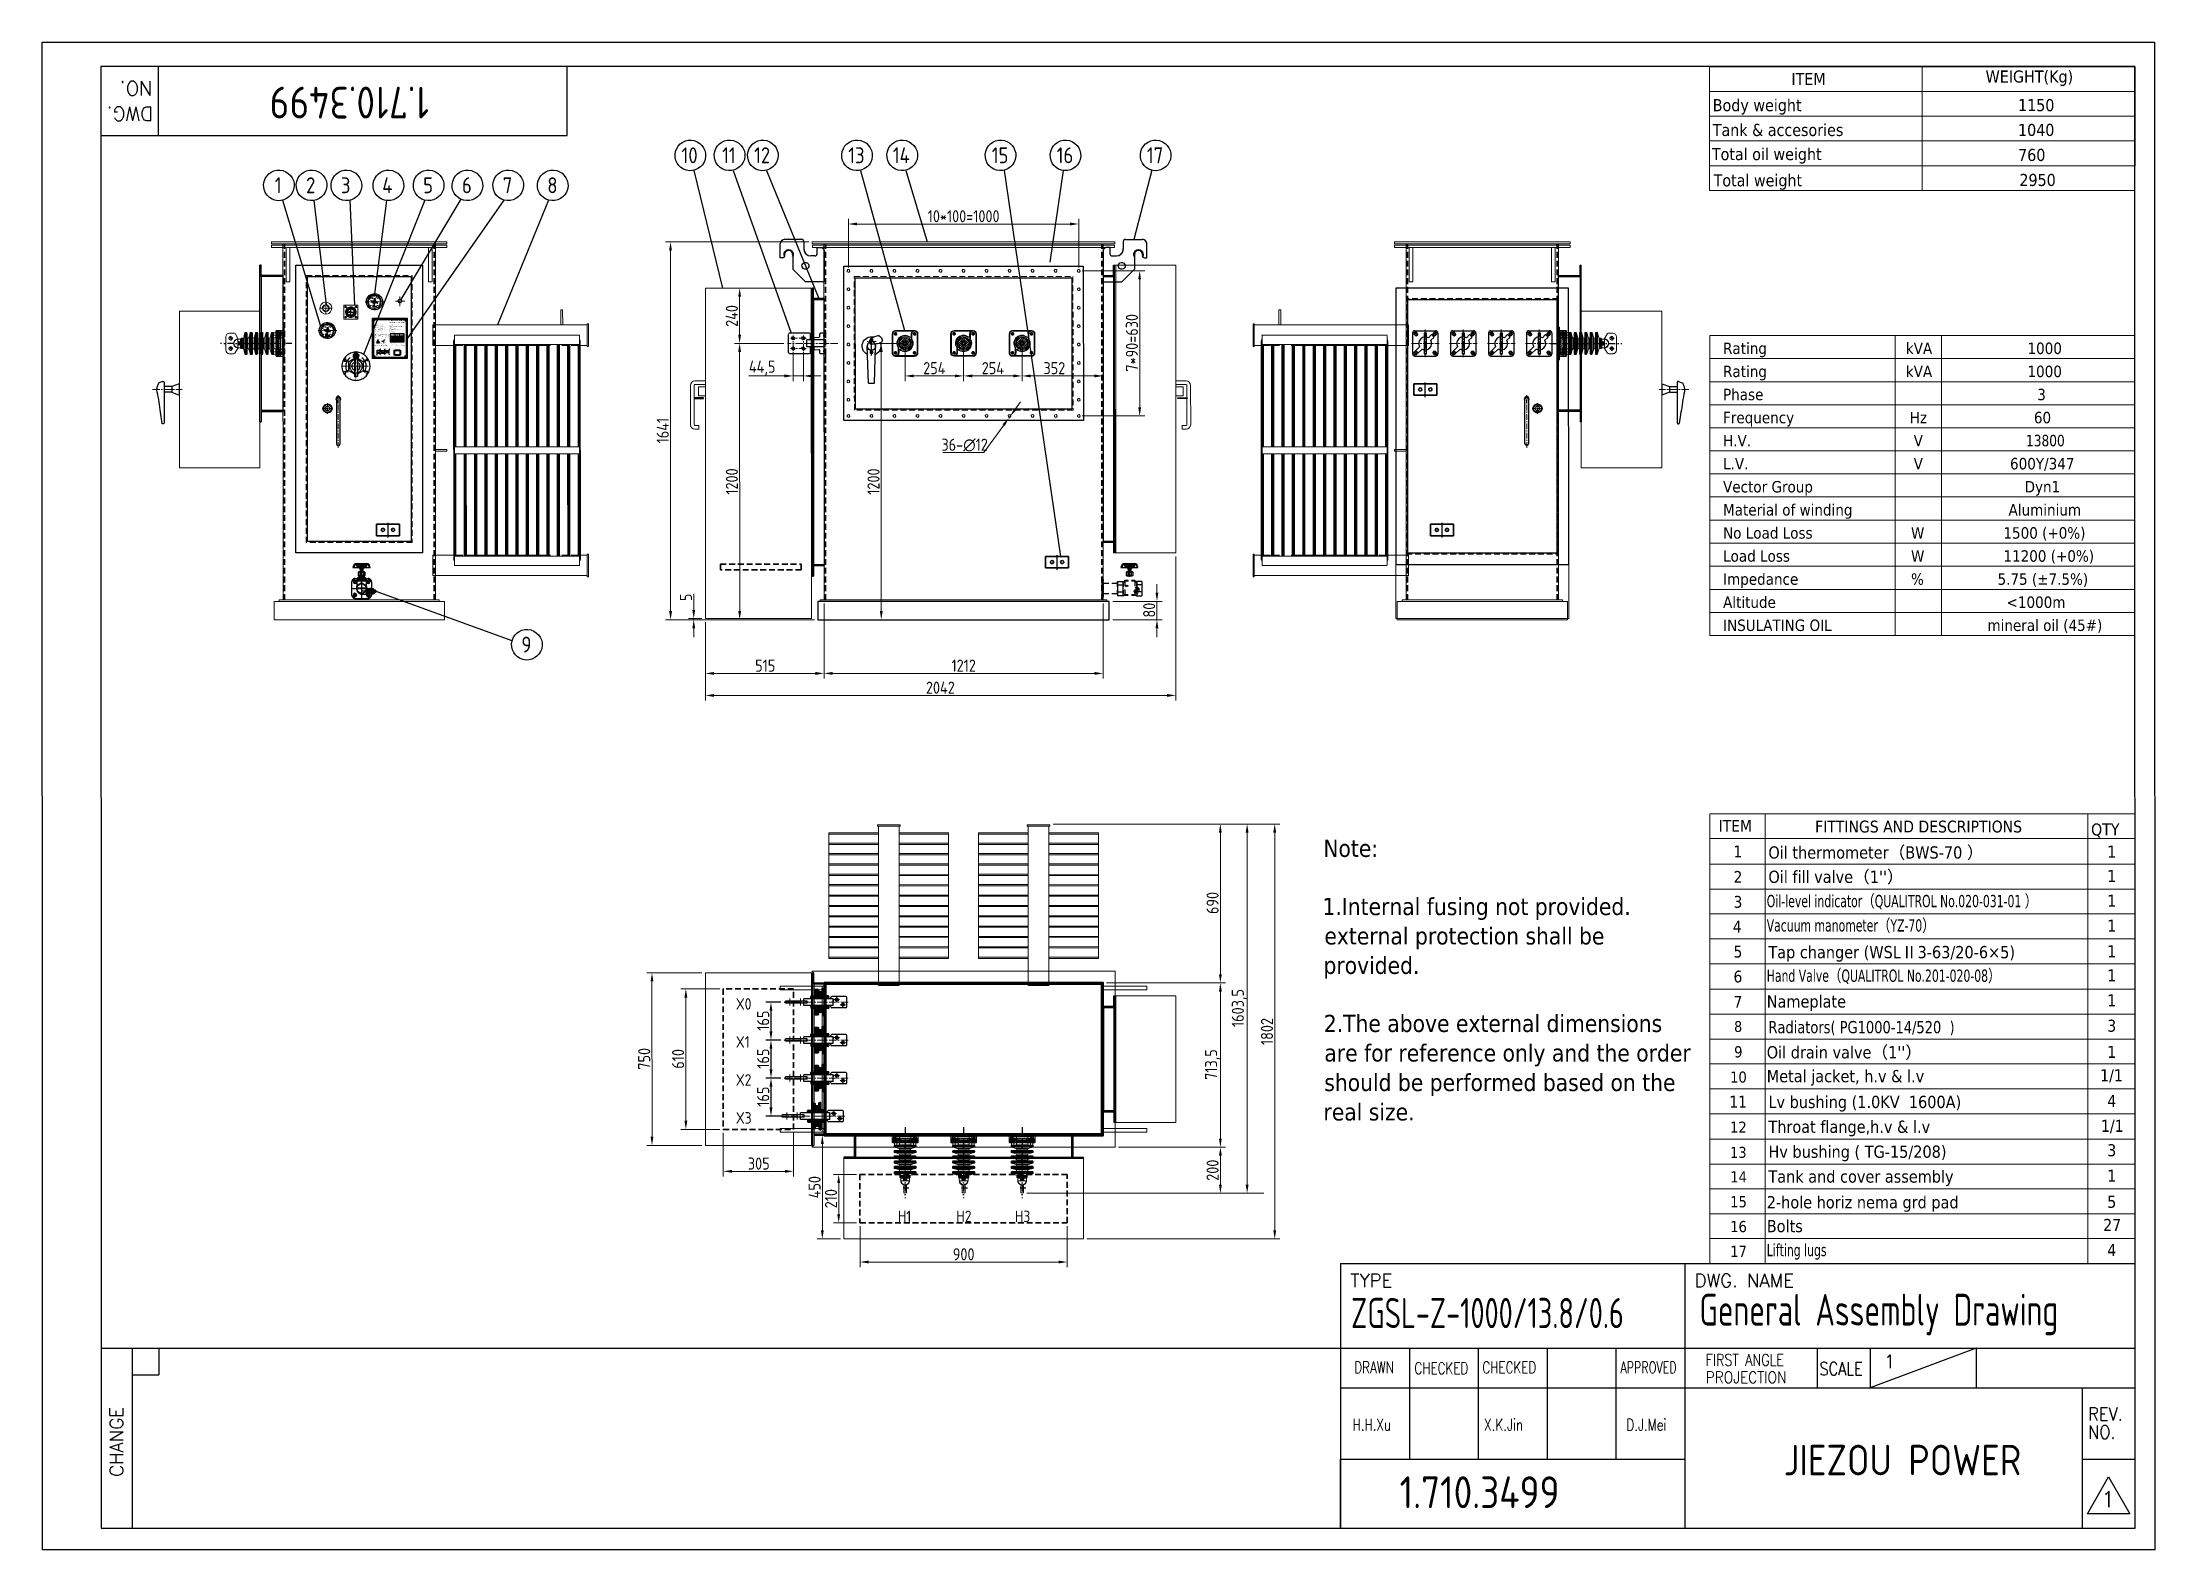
# Model space of a CAD drawing. Header units: millimetres. Extents: x -41310 to 13905, y 1865 to 89610.
# Drawn here: x 4733 to 13905, y 1865 to 8411 of the extents above; entities outside this region: 10.
import ezdxf

# ---------------------------------------------------------------- set-up
doc = ezdxf.new("R2010")
doc.units = ezdxf.units.MM
for name, pattern in [('ACAD_ISO04W100', [30, 24, -3, 0, -3]), ('CENTER', [50.8, 31.75, -6.35, 6.35, -6.35]), ('CENTER2', [1.125, 0.75, -0.125, 0.125, -0.125]), ('CENTERX2', [101.6, 63.5, -12.7, 12.7, -12.7]), ('DASHDOT', [25.4, 12.7, -6.35, 0, -6.35]), ('DASHED', [19.05, 12.7, -6.35]), ('HIDDEN', [9.525, 6.35, -3.175])]:
    doc.linetypes.add(name, pattern=pattern)
doc.layers.get('0').update_dxf_attribs({"color": 1, "linetype": 'DASHDOT'})
for name, color, linetype in [('01', 7, 'Continuous'), ('01粗实线', 7, 'Continuous'), ('1', 4, 'Continuous'), ('2', 3, 'Continuous'), ('3中心线层', 1, 'CENTER'), ('5尺寸标注层', 3, 'Continuous'), ('6文字层', 3, 'Continuous'), ('DIM', 5, 'Continuous'), ('PDF_0', 7, 'Continuous'), ('PDF_Geometry', 7, 'Continuous'), ('PDF_Solid Fills', 7, 'Continuous'), ('PDF_Text', 7, 'Continuous'), ('PDF_几何图形', 7, 'Continuous'), ('细线', 1, 'Continuous')]:
    doc.layers.add(name, color=color, linetype=linetype)
for name, color, linetype, lineweight in [('04细虚线', 6, 'DASHED', 20), ('06细中心线', 1, 'ACAD_ISO04W100', 20), ('1中心线', 1, 'CENTER2', 20), ('1粗实线', 4, 'Continuous', 40), ('1轮廓实线层', 7, 'Continuous', 0), ('2细线层', 4, 'Continuous', 35), ('2虚线层', 6, 'DASHED', 35), ('中心线', 1, 'CENTER', 20), ('标注、文本', 3, 'Continuous', 25), ('点画线', 1, 'CENTERX2', 20), ('点画线1', 4, 'CENTERX2', 20), ('粗实线', 7, 'Continuous', 25), ('细实线', 3, 'Continuous', 35), ('铁心', 3, 'Continuous', 0)]:
    doc.layers.add(name, color=color, linetype=linetype, lineweight=lineweight)
doc.styles.add('PDF FangSong', font='simfang.ttf')
doc.styles.add('PDF Microsoft YaHei', font='msyh.ttc')
doc.styles.add('ROMANS', font='romans.shx', dxfattribs={"bigfont": 'whgtxt.shx'})
doc.styles.get("Standard").update_dxf_attribs({"font": 'gbenor.shx', "bigfont": 'gbcbig.shx'})
doc.styles.add('Tahoma$001', font='tahoma.ttf', dxfattribs={"height": 2.159784})

msp = doc.modelspace()

# ---------------------------------------------------------------- texts
at = {"color": 4, "extrusion": (-0.004685, -0.017452, 0.999837)}
for rotation, p in [(195.03008, (4062.5, 9599.6, -82.7)), (15.03008, (9732.7, 4730.3, -82.7))]:
    msp.add_text('1.710.3499', height=138, rotation=rotation, dxfattribs=at).set_placement(p)
at = {"color": 4, "extrusion": (-0.004685, -0.017452, 0.999837), "width": 0.8}
msp.add_text('ZGSL-Z-1000/13.8/0.6', height=131.096, rotation=15.03008, dxfattribs=at).set_placement((9326.3, 5430.6, -82.7))
at = {"layer": '01粗实线', "color": 3, "ltscale": 2, "extrusion": (-0.004685, -0.017452, 0.999837)}
for p in [(6551.6, 6024.5), (6594.4, 5865.2), (6637.2, 5705.8)]:
    msp.add_text('165', height=52.5, rotation=105.03008, dxfattribs=at).set_placement(p)
at = {"layer": '1', "color": 4, "extrusion": (-0.004685, -0.017452, 0.999837), "width": 0.8}
msp.add_text('General Assembly Drawing', height=137.996, rotation=15.03008, dxfattribs=at).set_placement((10784.5, 5833.4, -82.7))
at = {"layer": '1'}
msp.add_text('JIEZOU POWER', height=132.478, dxfattribs=at).set_placement((12294, 2188.3, 11.3))
at = {"layer": '1轮廓实线层', "color": 3, "ltscale": 2, "extrusion": (-0.004685, -0.017452, 0.999837)}
for s, rotation, p in [('10*100=1000', 15.03008, (6306.3, 9593.8)), ('240', 105.03008, (5627.9, 8941.3)), ('7*90=630', 105.03008, (7355.8, 9204.1)), ('44,5', 15.03008, (5725.7, 8761.5)), ('254', 15.03008, (6458.3, 8951.4)), ('254', 15.03008, (6703.6, 9017.3)), ('352', 15.03008, (6962.7, 9086.8)), ('1641', 105.03008, (5469.4, 8374.8)), ('36-∅12', 15.03008, (6620.8, 8650.8)), ('1200', 105.03008, (5816.8, 8237.5)), ('5', 105.03008, (5744.1, 7739.4)), ('80', 105.03008, (7705.2, 8191.9)), ('515', 15.03008, (6088.4, 7514.4)), ('1212', 15.03008, (6911.8, 7735.5)), ('2042', 15.03008, (6829.4, 7614.4)), ('690', 105.03008, (8304.9, 7019.8)), ('1603,5', 105.03008, (8537.9, 6574.4)), ('750', 105.03008, (6096.6, 5727)), ('610', 105.03008, (6237.6, 5769.4)), ('713,5', 105.03008, (8485.3, 6322.5)), ('305', 15.03008, (6618.3, 5417.7)), ('200', 105.03008, (8605.3, 5901))]:
    msp.add_text(s, height=52.5, rotation=rotation, dxfattribs=at).set_placement(p)
at = {"layer": '1轮廓实线层', "color": 3, "ltscale": 2, "extrusion": (-0.004685, -0.017452, 0.999837), "char_height": 52.5, "attachment_point": 5}
for s, insert, text_direction in [('1200', (8342.1, 6503.1, 152.6), (-8.2e-05, 0.999848, 0.017452)), ('1802', (10050.5, 4115.3, 118.9), (-8.2e-05, 0.999848, 0.017452)), ('450', (8086.2, 3439.5, 97.9), (-8.2e-05, 0.999848, 0.017452)), ('210', (8157.3, 3389.5, 97.4), (-8.2e-05, 0.999848, 0.017452)), ('900', (8733.5, 3148, 95.9), (0.999989, 0, 0.004686))]:
    msp.add_mtext(s, dxfattribs=dict(at, insert=insert, text_direction=text_direction))
at = {"layer": '2', "extrusion": (-0.004685, -0.017452, 0.999837), "style": 'ROMANS'}
for s, height, rotation, p in [('NO.', 62.1, 195.03008, (2897.3, 9310.7, -82.7)), ('DWG.', 62.1, 195.03008, (2928, 9204.9, -82.7)), ('TYPE', 57.5, 15.03008, (9277.3, 5602, -82.7)), ('DWG. NAME', 57.5, 15.03008, (10721.1, 5989.6, -82.7)), ('1', 57.5, 15.03008, (11605.9, 5863.1, -82.7)), ('CHANGE', 57.5, 105.03008, (4344.7, 3424.8, -82.7))]:
    msp.add_text(s, height=height, rotation=rotation, dxfattribs=at).set_placement(p)
for s, height, width, p in [('DRAWN', 50.6, 0.75, (9390.7, 5244.7, -82.7)), ('CHECKED', 50.6, 0.75, (9643.7, 5309.3, -82.7)), ('CHECKED', 50.6, 0.75, (9927.7, 5388.9, -82.7)), ('APPROVED', 50.6, 0.7, (10506.7, 5544.3, -82.7)), ('FIRST ANGLE', 50.598, 0.8, (10855.8, 5672.2, -82.7)), ('SCALE', 57.5, 0.8, (11344.1, 5760.1, -82.7)), ('PROJECTION', 50.6, 0.86, (10875.5, 5599, -82.7)), ('REV.', 57.5, 0.9, (12521.2, 5872.5, -82.7)), ('H.H.Xu', 50.6, 0.75, (9448.1, 5002.3, -82.7)), ('X.K.Jin', 50.6, 0.75, (10000, 5150.5, -82.7)), ('D.J.Mei', 50.6, 0.75, (10596.5, 5310.6, -82.7)), ('NO.', 57.5, 0.9, (12541.5, 5796.7, -82.7))]:
    msp.add_text(s, height=height, rotation=15.03008, dxfattribs=dict(at, width=width)).set_placement(p)
at = {"layer": '2', "color": 4, "extrusion": (-0.004685, -0.017452, 0.999837), "style": 'ROMANS'}
msp.add_text('1', height=69, rotation=15.03008, dxfattribs=at).set_placement((12674.7, 5524.1, -82.7))
at = {"layer": '5尺寸标注层', "ltscale": 2, "extrusion": (-0.004685, -0.017452, 0.999837)}
for s, height, p in [('10', 69.12, (5207.5, 9564.2)), ('11', 69.12, (5377.5, 9609.8)), ('12', 69.12, (5511.5, 9645.8)), ('13', 69.12, (5906.5, 9751.8)), ('14', 69.12, (6093.3, 9802)), ('15', 69.12, (6508.2, 9913.4)), ('16', 69.12, (6780.6, 9986.5)), ('17', 69.12, (7158.8, 10088.1)), ('1', 69.1, (3535.3, 8978.8, -82.7)), ('2', 69.1, (3666.6, 9014.1, -82.7)), ('3', 69.1, (3812.8, 9053.3, -82.7)), ('4', 69.1, (3986.2, 9099.9, -82.7)), ('5', 69.1, (4157.6, 9145.9, -82.7)), ('6', 69.1, (4320.4, 9189.7, -82.7)), ('7', 69.1, (4491.3, 9235.5, -82.7)), ('8', 69.1, (4678.2, 9285.7, -82.7)), ('9', 69.1, (5086.7, 7330, -82.7))]:
    msp.add_text(s, height=height, rotation=15.03008, dxfattribs=at).set_placement(p)
at = {"layer": '6文字层', "lineweight": -3, "ltscale": 2, "extrusion": (-0.004685, -0.017452, 0.999837), "style": 'Tahoma$001'}
for s, height, p in [('Note:', 74.64, (8679.5, 7377.9, 33.1)), ('1.Internal fusing not provided.', 74.642, (8741.4, 7132.9, 33.1)), ('external protection shall be', 74.642, (8782.6, 7011.7, 33.1)), ('provided.', 74.64, (8812, 6887.3, 33.1)), ('2.The above external dimensions', 74.642, (8878.7, 6644.1, 33.1)), ('are for reference only and the order', 74.642, (8914.4, 6520.9, 33.1)), ('should be performed based on the', 74.642, (8947.3, 6396.9, 33.1)), ('real size.', 74.64, (8977, 6272.6, 33.1))]:
    msp.add_text(s, height=height, rotation=15.03008, dxfattribs=at).set_placement(p)
at = {"layer": 'PDF_Text', "extrusion": (-0.004685, -0.017452, 0.999837)}
for s, height, style, width, p in [('TYPE OF COOLING', 2.535, 'PDF FangSong', 0.99325, (4107, 8518.9)), ('STANDARDS CSA C227.4', 2.535, 'PDF FangSong', 0.996897, (4101.9, 8538.8)), ('PERCENT IMPEDANCE:', 2.535, 'PDF FangSong', 0.990022, (4108.5, 8514)), ('HV', 2.53, 'PDF FangSong', 0.950748, (4121.9, 8532.7)), ('LV', 2.53, 'PDF FangSong', 0.979087, (4123.2, 8527.8)), ('CSA C802.1', 2.53, 'PDF FangSong', 0.996897, (4121.2, 8538.3)), ('TEMPERATURE RISE', 2.535, 'PDF FangSong', 0.995104, (4168.7, 8535.2)), ('SERIAL NO.:', 2.535, 'PDF FangSong', 0.981992, (4170, 8530.7)), ('PRODUCT NO.:', 2.535, 'PDF FangSong', 0.99786, (4163.6, 8554.7)), ('CONDUCTOR MATERIAL: ALUMINUM', 2.535, 'PDF FangSong', 0.998476, (4165, 8549.9)), ('PHASE', 2.53, 'PDF FangSong', 0.985228, (4166.3, 8545)), ('FREQUENCY', 2.53, 'PDF FangSong', 0.990925, (4167.6, 8540.4)), ('3', 2.53, 'PDF FangSong', 0.824342, (4180.9, 8548.9)), ('60Hz', 2.53, 'PDF FangSong', 0.980805, (4189.2, 8546.2)), ('65℃/65℃', 2.53, 'PDF FangSong', 0.98433, (4202.8, 8544.3)), ('CORE & COIL (UNTANKING):', 2.535, 'PDF FangSong', 0.998184, (4112.1, 8499.1)), ('TANK & FITTINGS:', 2.535, 'PDF FangSong', 0.988717, (4113.4, 8494.3)), ('TOTAL:', 2.53, 'PDF FangSong', 0.968789, (4116, 8484.9)), ('LIQUID:', 2.53, 'PDF FangSong', 0.976012, (4114.6, 8489.7)), ('TYPE OF OIL', 2.535, 'PDF FangSong', 0.994479, (4109.7, 8509.2)), ('NO', 2.53, 'PDF FangSong', 0.94333, (4111.5, 8504.4)), ('TANK MUST BE SOLIDLY GROUNDED.', 2.535, 'PDF FangSong', 0.99894, (4126.6, 8453.6)), ('H1', 2.53, 'PDF FangSong', 0.941848, (4126.9, 8466.6)), ('VECTOR', 2.53, 'PDF FangSong', 0.985008, (4129.8, 8461.7)), ('PCB', 2.53, 'PDF FangSong', 0.986198, (4118.6, 8506.3)), ('H2', 2.53, 'PDF FangSong', 0.931666, (4129.6, 8479.2)), ('E C', 1.78, 'PDF Microsoft YaHei', 1.010291, (4143.1, 8430.8)), ('A', 1.78, 'PDF Microsoft YaHei', 1.00004, (4147, 8431.8)), ('BD F', 1.78, 'PDF Microsoft YaHei', 1.12742, (4149.2, 8432.4)), ('GROUP', 2.53, 'PDF FangSong', 0.98833, (4144.1, 8465.5)), ('H3', 2.53, 'PDF FangSong', 0.95284, (4142.8, 8470.9)), ('H1', 2.53, 'PDF FangSong', 0.962089, (4151.3, 8447.3)), ('GALS', 2.53, 'PDF FangSong', 0.985081, (4143.3, 8497.4)), ('X1', 2.53, 'PDF FangSong', 0.967858, (4148.7, 8479.7)), ('E C', 1.78, 'PDF Microsoft YaHei', 1.010291, (4162.2, 8435.9)), ('X0', 2.53, 'PDF FangSong', 0.977455, (4154.3, 8473.9)), ('A', 1.78, 'PDF Microsoft YaHei', 1.00004, (4166.1, 8437)), ('B D F', 1.78, 'PDF Microsoft YaHei', 0.999324, (4168.3, 8437.6)), ('X2', 2.53, 'PDF FangSong', 0.956432, (4160.5, 8488)), ('H2', 2.53, 'PDF FangSong', 0.962089, (4170, 8452.3)), ('X3', 2.53, 'PDF FangSong', 0.977877, (4163.8, 8476.5)), ('E C', 1.78, 'PDF Microsoft YaHei', 1.010291, (4180.9, 8441)), ('A', 1.78, 'PDF Microsoft YaHei', 1.00004, (4184.8, 8442)), ('LBS', 2.53, 'PDF FangSong', 0.985571, (4167.5, 8514)), ('LBS', 2.53, 'PDF FangSong', 0.985572, (4168.9, 8509.2)), ('LBS', 2.53, 'PDF FangSong', 0.985572, (4170.1, 8504.6)), ('LBS', 2.53, 'PDF FangSong', 0.985572, (4171.5, 8499.8)), ('BD F', 1.78, 'PDF Microsoft YaHei', 1.12742, (4187, 8442.6)), ('H3', 2.53, 'PDF FangSong', 0.962089, (4189.1, 8457.4)), ('DATE OF MFG.:', 2.535, 'PDF FangSong', 0.991737, (4171.4, 8526.2)), ('H.V.', 2.53, 'PDF FangSong', 0.982224, (4191, 8477.4)), ('L.V.', 2.53, 'PDF FangSong', 0.998704, (4192.5, 8471.3)), ('VOLTAGE', 2.53, 'PDF FangSong', 0.988174, (4183.5, 8513.6)), ('14490', 2.53, 'PDF FangSong', 1.000985, (4186.6, 8508.8)), ('14145', 2.53, 'PDF FangSong', 1.000985, (4187.9, 8503.9)), ('13800', 2.53, 'PDF FangSong', 1.000985, (4189.2, 8499.1)), ('13455', 2.53, 'PDF FangSong', 1.000985, (4190.4, 8494.3)), ('13110', 2.53, 'PDF FangSong', 1.000985, (4191.7, 8489.4)), ('RATED', 2.53, 'PDF FangSong', 0.993144, (4184.3, 8517.8)), ('Um/BIL/AC', 2.53, 'PDF FangSong', 0.99165, (4203.5, 8480.7)), ('Um/BIL/AC', 2.53, 'PDF FangSong', 0.99165, (4205.1, 8474.7)), ('POSITION', 2.53, 'PDF FangSong', 0.987833, (4201.9, 8518.6)), ('SWITCH', 2.53, 'PDF FangSong', 0.980891, (4202.7, 8522.6)), ('1', 2.53, 'PDF FangSong', 0.985653, (4209.5, 8515)), ('2', 2.53, 'PDF FangSong', 0.858812, (4210.9, 8510.2)), ('4', 2.53, 'PDF FangSong', 0.781747, (4213.6, 8500.5)), ('5', 2.53, 'PDF FangSong', 0.834647, (4214.9, 8495.7)), ('3', 2.53, 'PDF FangSong', 0.824342, (4212.4, 8505.3)), ('CURRENT', 2.53, 'PDF FangSong', 0.993883, (4221.7, 8523.9)), ('RATED', 2.53, 'PDF FangSong', 0.993144, (4222.5, 8528)), ('x0', 2.53, 'PDF FangSong', 0.969143, (4139.8, 8414.3)), ('x1', 2.53, 'PDF FangSong', 0.958968, (4158.5, 8419.3)), ('x2', 2.53, 'PDF FangSong', 0.947822, (4177.2, 8424.4)), ('x3', 2.53, 'PDF FangSong', 0.969462, (4196.3, 8429.5))]:
    msp.add_text(s, height=height, rotation=15.03008, dxfattribs=dict(at, style=style, width=width)).set_placement(p)
at = {"layer": 'PDF_Text', "color": 1, "extrusion": (-0.004685, -0.017452, 0.999837), "style": 'PDF FangSong'}
for s, height, width, p in [('1000 KVA', 2.53, 0.972809, (4104.6, 8528.1)), ('13800 V DELTA', 2.535, 0.998341, (4127.5, 8534.2)), ('600Y/347 V', 2.53, 0.994436, (4129.1, 8529.4)), ('ONAN', 2.53, 0.975892, (4137.4, 8527.1)), ('220', 2.53, 1.002032, (4132.7, 8494.6)), ('45#', 2.53, 0.995552, (4136.6, 8515.9)), ('[ Dyn1 ]', 2.53, 0.957674, (4156.8, 8469)), ('1680', 2.53, 1.001365, (4159.3, 8501.7)), ('2540', 2.53, 1.001365, (4157, 8511.2)), ('2290', 2.53, 1.001365, (4158.3, 8506.4)), ('6500', 2.53, 0.964121, (4160.9, 8497)), ('15/95/34 kV', 2.535, 0.999637, (4228.5, 8487.4)), ('1.5/30/10 kV', 2.535, 0.999633, (4230.1, 8481.4)), ('39.84', 2.53, 0.991188, (4225.4, 8519.2)), ('40.82', 2.53, 0.989441, (4226.8, 8514.4)), ('41.84', 2.53, 1.001268, (4228.1, 8509.6)), ('42.91', 2.53, 1.000985, (4229.4, 8504.7)), ('44.04', 2.53, 0.989664, (4230.7, 8499.9))]:
    msp.add_text(s, height=height, rotation=15.03008, dxfattribs=dict(at, width=width)).set_placement(p)
at = {"layer": 'PDF_Text', "extrusion": (-0.004685, -0.017452, 0.999837), "style": 'PDF FangSong'}
for s, p in [('3 PHASE DISTRIBUTION', (4158.6, 8573.2)), ('PAD MOUNTED TRANSFORMER', (4161, 8565.3))]:
    msp.add_text(s, height=4.045, rotation=15.03008, dxfattribs=at).set_placement(p)
at = {"layer": '细线', "color": 3, "linetype": 'ByBlock', "lineweight": -3, "extrusion": (-0.004685, -0.017452, 0.999837)}
for s, p in [('X0', (6387.9, 6088.8, 761.8)), ('X1', (6430.7, 5929.4, 761.8)), ('X2', (6473.5, 5770.1, 761.8)), ('X3', (6516.3, 5610.7, 761.8)), ('H1', (7306.5, 5380.2, 761.8)), ('H2', (7551.8, 5446.1, 761.8)), ('H3', (7797.1, 5511.9, 761.8))]:
    msp.add_text(s, height=50, rotation=15.03008, dxfattribs=at).set_placement(p)
at = {"layer": '细线', "color": 4, "linetype": 'ByBlock', "lineweight": -3, "ltscale": 0.5, "extrusion": (-0.004685, -0.017452, 0.999837), "attachment_point": 5, "text_direction": (0.999989, 0, 0.004686)}
for insert, char_height, width in [((-41309.5, 89610.1, 1370.6), 30, 150), ((-37109.6, 89610.1, 1390.3), 30, 150), ((-33223.8, 83530.4, 2104.2), 15, 75), ((-32173.8, 83530.4, 2109.1), 15, 75), ((-33091.2, 82335.1, 2084), 12, 60), ((-32173.6, 82045.6, 2083.2), 15, 75), ((-39271.2, 79166.9, 1999.7), 50, 256.5), ((-25789.4, 79166.9, 2062.9), 50, 256.5), ((-34130.5, 79113.4, 2022.9), 30, 150), ((-32030.5, 79113.4, 2032.7), 30, 150)]:
    msp.add_mtext('{\\W0.7;\\fSTLiti|b0|i0|c134|p2;\\C1; }', dxfattribs=dict(at, insert=insert, char_height=char_height, width=width))
at = {"layer": '铁心', "extrusion": (-0.004685, -0.017452, 0.999837), "style": 'Tahoma$001'}
for s, height, p in [('ITEM', 52.59, (9773.4, 11140.5, -82.7)), ('WEIGHT(Kg)', 52.59, (10585.2, 11369.3, -82.7)), ('Body weight', 52.592, (9473.2, 10941.9, -82.7)), ('1150', 52.59, (10753.3, 11285.9, -82.7)), ('Tank & accesories', 52.592, (9501.1, 10837.9, -82.7)), ('1040', 52.59, (10781.2, 11181.9, -82.7)), ('Total oil weight', 52.592, (9524.6, 10735.7, -82.7)), ('760', 52.59, (10809.7, 11077, -82.7)), ('Total weight', 52.592, (9561.4, 10627.7, -82.7)), ('2950', 52.59, (10843.3, 10973.5, -82.7)), ('Rating          ', 49.747, (9789.7, 9935.1, -82.7)), ('kVA', 49.75, (10556.3, 10140.9, -82.7)), ('1000', 49.75, (11066.4, 10277.9, -82.7)), ('Rating          ', 49.747, (9815.7, 9838.2, -82.7)), ('kVA', 49.75, (10582.3, 10044.1, -82.7)), ('1000', 49.75, (11092.4, 10181, -82.7)), ('Phase                     ', 49.747, (9841.7, 9741.4, -82.7)), ('3', 49.7, (11159.4, 10095.2, -82.7)), ('Frequency', 49.75, (9867.7, 9644.6, -82.7)), ('Hz', 49.75, (10650.7, 9854.8, -82.7)), ('60', 49.75, (11171.2, 9994.6, -82.7)), ('H.V. ', 49.75, (9893.6, 9548.1, -82.7)), ('V', 49.7, (10693, 9762.7, -82.7)), ('L.V. ', 49.75, (9919.6, 9451.3, -82.7)), ('V', 49.7, (10719, 9665.9, -82.7)), ('600Y/347', 49.75, (11123.1, 9774.4, -82.7)), ('Vector Group', 49.747, (9945.6, 9354.4, -82.7)), ('Dyn1', 49.75, (11210.1, 9694, -82.7)), ('Material of winding', 49.747, (9971.6, 9257.6, -82.7)), ('Aluminium', 49.75, (11168.8, 9579.1, -82.7)), ('No Load Loss', 49.747, (9997.6, 9160.8, -82.7)), ('W', 49.7, (10785.8, 9372.4, -82.7)), ('1500 (+0%)', 49.75, (11173.3, 9476.5, -82.7)), ('Load Loss', 49.75, (10023.6, 9064, -82.7)), ('W', 49.7, (10811.8, 9275.6, -82.7)), ('11200 (+0%)', 49.747, (11199.3, 9379.7, -82.7)), ('Impedance', 49.75, (10049.6, 8967.1, -82.7)), ('%%%', 49.75, (10837.8, 9178.8, -82.7)), ('5.75 (±7.5%%%)', 49.747, (11200.6, 9276.2, -82.7)), ('Altitude ', 49.75, (10075.6, 8870.3, -82.7)), ('<1000m ', 49.75, (11264.5, 9189.5, -82.7)), ('INSULATING OIL', 49.747, (10101.6, 8773.5, -82.7)), ('mineral oil (45#)', 49.747, (11210.3, 9071.2, -82.7)), ('ITEM', 50.71, (10309.6, 7926.5, -82.7)), ('FITTINGS AND DESCRIPTIONS', 51.524, (10714.3, 8031.9, -82.7)), ('QTY', 52.05, (11874.9, 8330.2, -82.7)), ('1', 51.3, (10400.1, 7835.8, -82.7)), ('Oil thermometer（BWS-70 ）', 53.236, (10547.9, 7869.8, -82.7)), ('1', 52.2, (11967.6, 8255.6, -82.7)), ('2', 51.3, (10428.8, 7729, -82.7)), ("Oil fill valve（1''）", 53.236, (10575.3, 7767.8, -82.7)), ('1', 52.2, (11995, 8153.6, -82.7)), ('3', 51.3, (10456.9, 7624.4, -82.7)), ('1', 52.2, (12023, 8049.3, -82.7)), ('4', 51.3, (10481.8, 7519.4, -82.7)), ('1', 52.2, (12051.1, 7944.7, -82.7)), ('5', 51.3, (10512.9, 7415.6, -82.7)), ('Tap changer (WSLⅡ3-63/20-6×5)', 53.236, (10660.1, 7451.9, -82.7)), ('1', 52.2, (12079.8, 7837.7, -82.7)), ('1', 52.2, (12079.8, 7837.7, -82.7)), ('6', 51.3, (10541, 7311, -82.7)), ('1', 52.2, (12107.1, 7736.3, -82.7)), ('7', 51.3, (10569.6, 7204.7, -82.7)), ('Nameplate', 53.24, (10708.6, 7243.1, -82.7)), ('1', 52.2, (12135.1, 7631.7, -82.7)), ('8', 46.9, (10599.2, 7104.3, -82.7)), ('3', 52.2, (12163.7, 7525.2, -82.7)), ('9', 48.6, (10627.9, 6997.5, -82.7)), ("Oil drain valve（1''）", 53.236, (10765.8, 7030, -82.7)), ('1', 52.2, (12193.2, 7415.6, -82.7)), ('Metal jacket, h.v & l.v ', 53.236, (10792.7, 6929.8, -82.7)), ('1/1', 52.24, (12189.5, 7309.5, -82.7)), ('10', 48.26, (10639.5, 6887.1, -82.7)), ('11', 51.34, (10664, 6781.5, -82.7)), ('Lv bushing (1.0KV  1600A)', 53.236, (10828.8, 6823.6, -82.7)), ('4', 52.2, (12248.5, 7209.5, -82.7)), ('12', 48.06, (10695.9, 6677, -82.7)), ('Throat flange,h.v & l.v ', 53.236, (10856.8, 6719.5, -82.7)), ('1/1', 52.24, (12249.5, 7098, -82.7)), ('13', 47.68, (10724.2, 6571.5, -82.7)), ('Hv bushing ( TG-15/208)', 53.236, (10884.9, 6614.9, -82.7)), ('3', 52.2, (12304, 7002.9, -82.7)), ('14', 48.6, (10752, 6468.3, -82.7)), ('Tank and cover assembly', 53.236, (10912.8, 6510.7, -82.7)), ('1', 52.2, (12332.7, 6896.1, -82.7)), ('15', 48.6, (10779.9, 6364.1, -82.7)), ('2-hole horiz nema grd pad', 53.236, (10934.7, 6401.1, -82.7)), ('5', 52.2, (12362, 6786.7, -82.7)), ('27', 52.24, (12370.9, 6684.9, -82.7)), ('16', 48.6, (10807.9, 6259.9, -82.7)), ('Bolts', 53.24, (10961.6, 6300.9, -82.7)), ('17', 48.6, (10835.9, 6155.8, -82.7)), ('4', 52.2, (12416.3, 6584.5, -82.7))]:
    msp.add_text(s, height=height, rotation=15.03008, dxfattribs=at).set_placement(p)
for s, height, width, p in [('13800', 49.75, 0.9, (11164.1, 9889.2, -82.7)), ('Oil-level indicator（QUALITROL No.020-031-01 ）', 53.236, 0.75, (10595.6, 7664.1, -82.7)), ('Vacuum manometer（YZ-70）', 53.236, 0.75, (10622.9, 7562.1, -82.7)), ('Hand Valve（QUALITROL No.201-020-08）', 53.236, 0.75, (10679.6, 7351.2, -82.7)), ('Radiators( PG1000-14/520  )', 53.236, 0.9, (10744.6, 7137.2, -82.7)), ('Lifting lugs', 53.236, 0.75, (10988.6, 6200.4, -82.7))]:
    msp.add_text(s, height=height, rotation=15.03008, dxfattribs=dict(at, width=width)).set_placement(p)

# ---------------------------------------------------------------- blocks, each defined once
blk = doc.blocks.new('A$C5193172F')
at = {"layer": '细线', "color": 4, "linetype": 'ByBlock', "lineweight": -3, "ltscale": 0.5}
for p, q in [((72.7, 184.5), (88.3, 178.7)), ((0, 175), (33, 162.6)), ((0, 175), (0, 125.5)), ((33, 137.8), (0, 125.5)), ((33, 162.6), (66, 162.6)), ((33, 162.6), (33, 137.8)), ((33, 137.8), (66, 137.8)), ((66, 179.9), (66, 5)), ((82.8, 51), (75.4, 2.8))]:
    blk.add_line(p, q, dxfattribs=at)
for centre, start, end in [((70.9, 179.9), 69.44395, 180), ((70.9, 5), 180, 334.79888)]:
    blk.add_arc(centre, 4.95, start, end, dxfattribs=at)
blk.add_open_spline([(88.3, 178.7), (91.4, 177.9), (95.3, 165.7), (99.8, 149.8), (91.5, 113.6), (86.9, 80.7), (82.8, 51)], degree=3, knots=[0, 0, 0, 0, 18.13568, 23.4185, 29.461457, 84.380033, 84.380033, 84.380033, 84.380033], dxfattribs=at)
blk = doc.blocks.new('125486589')
blk.add_line((-20136.2, 13460.6), (-20136.2, 13537.9))
at = {"layer": '1'}
for p, q in [((-20149.7, 13339.4), (-20154.4, 13500.8)), ((-20126, 13516.5), (-20132.3, 13509.7)), ((-20127.6, 13525.8), (-20126, 13516.5)), ((-20122.7, 13339.4), (-20118, 13501.4)), ((-20122.7, 13339.4), (-20149.7, 13339.4))]:
    blk.add_line(p, q, dxfattribs=at)
for centre, radius in [((-20136.2, 13501.4), 18.2), ((-20136.2, 13528.4), 5.74), ((-20136.2, 13474.4), 5.74)]:
    blk.add_circle(centre, radius, dxfattribs=at)
for centre, radius, start, end in [((-20161.7, 13526.6), 20.5, 113.2678, 209.49607), ((-20136.2, 13501.4), 40.5, 160.86146, 244.93005), ((-20136.2, 13501.4), 18.2, 153.37611, 56.00662), ((-20136.2, 13501.4), 40.5, 295.06076, 104.31655)]:
    blk.add_arc(centre, radius, start, end, dxfattribs=at)
for points in [[(-20179.6, 13516.5), (-20158.9, 13510.3), (-20132.3, 13509.7)], [(-20169.8, 13545.4), (-20148.9, 13541.8), (-20127.6, 13525.8)]]:
    blk.add_spline(points, degree=3, dxfattribs=at)
at = {"layer": '点画线1', "color": 1, "ltscale": 0.2}
for p, q in [((-20156, 13520.4), (-20117.8, 13520.4)), ((-20128.5, 13528.4), (-20144.5, 13528.4)), ((-20136.2, 13460.6), (-20136.2, 13537.9)), ((-20128.5, 13474.4), (-20144.5, 13474.4))]:
    blk.add_line(p, q, dxfattribs=at)

# ---------------------------------------------------------------- hatches: boundary and pattern name
at = {"layer": 'PDF_Solid Fills', "transparency": 33554559, "extrusion": (-0.004685, -0.017452, 0.999837)}
for points in [[(4129.8, 8468.1), (4129.8, 8469), (4130.3, 8468.9)], [(4132.3, 8483.4), (4132.8, 8482.6), (4132.3, 8482.5)], [(4133.1, 8480.4), (4133.9, 8479.9), (4133.6, 8479.6)], [(4142.1, 8471.4), (4141.3, 8470.9), (4141.2, 8471.4)], [(4150.7, 8479.5), (4151.4, 8480), (4151.6, 8479.5)], [(4159.6, 8488.5), (4159.6, 8487.6), (4159.2, 8487.7)], [(4162.9, 8476.2), (4162.1, 8476.7), (4162.5, 8477)]]:
    msp.add_hatch(color=256, dxfattribs=at).paths.add_polyline_path(points)

# ---------------------------------------------------------------- linework, layer by layer
at = {"color": 7, "linetype": 'Continuous', "lineweight": 15, "extrusion": (-0.004685, -0.017452, 0.999837)}
for p, q in [((5747.4, 7156, 151.8), (5747.4, 7149.3, 151.7)), ((5747.9, 7156, 151.8), (5747.9, 7144.3, 151.6)), ((5750.4, 7159, 151.9), (5750.9, 7159, 151.9)), ((5767.9, 7159, 152), (5750.9, 7159, 151.9)), ((5750.9, 7144.3, 151.7), (5750.9, 7159, 151.9)), ((5759.9, 7159, 152), (5761.3, 7159, 152)), ((5759.9, 7144.3, 151.7), (5759.9, 7159, 152)), ((5767.9, 7144.3, 151.7), (5767.9, 7159, 152)), ((5776.9, 7159, 152), (5767.9, 7159, 152)), ((5776.9, 7144.3, 151.8), (5776.9, 7159, 152)), ((5783.1, 7173.9, 152.3), (5778.1, 7173.9, 152.3)), ((5778.1, 7173.9, 152.3), (5778.1, 7032.2, 149.8)), ((5783.1, 7032.2, 149.8), (5783.1, 7173.9, 152.3)), ((8437.9, 7156, 164.5), (8437.9, 7159.1, 164.5)), ((8437.9, 7159.1, 164.5), (8516.5, 7159.1, 164.9)), ((8510.7, 7156, 164.8), (8437.9, 7156, 164.5)), ((8520.4, 7159.1, 164.9), (8516.5, 7159.1, 164.9)), ((8691.9, 7156.2, 165.6), (8691.9, 7159.2, 165.7)), ((8691.9, 7159.2, 165.7), (8770.5, 7159.2, 166.1)), ((8764.7, 7156.2, 166), (8691.9, 7156.2, 165.6)), ((8774.4, 7159.2, 166.1), (8770.5, 7159.2, 166.1)), ((8945.9, 7156.2, 166.8), (8945.9, 7159.2, 166.9)), ((8945.9, 7159.2, 166.9), (9024.5, 7159.2, 167.3)), ((9018.7, 7156.2, 167.2), (8945.9, 7156.2, 166.8)), ((9028.4, 7159.2, 167.3), (9024.5, 7159.2, 167.3)), ((11315.4, 7032.2, 175.8), (11315.4, 7173.9, 178.2)), ((11315.4, 7173.9, 178.2), (11320.4, 7173.9, 178.3)), ((11320.4, 7173.9, 178.3), (11320.4, 7032.2, 175.8)), ((11321.6, 7159, 178), (11330.6, 7159, 178.1)), ((11321.6, 7144.3, 177.8), (11321.6, 7159, 178)), ((11330.6, 7159, 178.1), (11347.6, 7159, 178.1)), ((11330.6, 7144.3, 177.8), (11330.6, 7159, 178.1)), ((11338.6, 7159, 178.1), (11337.2, 7159, 178.1)), ((11338.6, 7144.3, 177.8), (11338.6, 7159, 178.1)), ((11348.1, 7159, 178.1), (11347.6, 7159, 178.1)), ((11347.6, 7144.3, 177.9), (11347.6, 7159, 178.1)), ((11350.6, 7156, 178.1), (11350.6, 7144.3, 177.9)), ((11351.1, 7156, 178.1), (11351.1, 7149.3, 178)), ((5530, 7074.5, 149.4), (5530, 7131.5, 150.4)), ((5546, 7147.5, 150.8), (5564.3, 7147.5, 150.8)), ((5583.3, 7084, 149.8), (5569, 7060.3, 149.3)), ((5570.1, 7145.7, 150.8), (5583.3, 7122, 150.5)), ((5583.3, 7121.4, 150.5), (5577.9, 7121.4, 150.4)), ((5577.9, 7084.6, 149.8), (5583.3, 7084.6, 149.8)), ((5582.7, 7084.8, 149.8), (5582.7, 7121.2, 150.5)), ((5583.3, 7122, 150.5), (5594.3, 7122, 150.5)), ((5583.3, 7122, 150.5), (5583.3, 7121.4, 150.5)), ((5583.3, 7084.6, 149.8), (5583.3, 7084, 149.8)), ((5594.3, 7084, 149.9), (5583.3, 7084, 149.8)), ((5584.5, 7109, 150.3), (5584.5, 7109, 150.3)), ((5586.8, 7109, 150.3), (5586.8, 7109, 150.3)), ((5589.1, 7109, 150.3), (5589.1, 7109, 150.3)), ((5591.4, 7109, 150.3), (5591.4, 7109, 150.3)), ((5593.7, 7109, 150.3), (5593.7, 7109, 150.3)), ((5595.8, 7103, 150.2), (5595.8, 7123.5, 150.6)), ((5595.8, 7082.5, 149.9), (5595.8, 7103, 150.2)), ((5597.8, 7125.5, 150.6), (5602.3, 7125.5, 150.6)), ((5602.3, 7080.5, 149.8), (5597.8, 7080.5, 149.8)), ((5602.3, 7103, 150.2), (5602.3, 7125.5, 150.6)), ((5602.3, 7122.5, 150.6), (5604.4, 7122.5, 150.6)), ((5602.3, 7080.5, 149.8), (5602.3, 7103, 150.2)), ((5604.4, 7083.6, 149.9), (5602.3, 7083.6, 149.9)), ((5605.9, 7123.6, 150.6), (5612.6, 7148.8, 151.1)), ((5612.7, 7057.3, 149.5), (5605.9, 7082.5, 149.9)), ((5615.5, 7151, 151.1), (5619.2, 7151, 151.2)), ((5622.2, 7148, 151.1), (5622.2, 7058, 149.5)), ((5622.2, 7126, 150.7), (5623.4, 7125.9, 150.7)), ((5623.4, 7080.2, 149.9), (5622.2, 7080.1, 149.9)), ((5623.4, 7125.9, 150.7), (5624.6, 7125.9, 150.7)), ((5624.6, 7080.2, 149.9), (5623.4, 7080.2, 149.9)), ((5630.8, 7130.6, 150.9), (5635.6, 7148.8, 151.2)), ((5635.7, 7057.3, 149.6), (5630.8, 7075.5, 149.9)), ((5638.5, 7151, 151.2), (5642.2, 7151, 151.3)), ((5645.2, 7148, 151.2), (5645.2, 7058, 149.7)), ((5645.2, 7126, 150.8), (5646.4, 7125.9, 150.8)), ((5646.4, 7080.2, 150), (5645.2, 7080.1, 150)), ((5646.4, 7125.9, 150.8), (5647.6, 7125.9, 150.9)), ((5647.6, 7080.2, 150.1), (5646.4, 7080.2, 150)), ((5653.8, 7130.6, 151), (5658.6, 7148.8, 151.3)), ((5658.7, 7057.3, 149.7), (5653.8, 7075.5, 150)), ((5661.5, 7151, 151.4), (5665.2, 7151, 151.4)), ((5668.2, 7148, 151.3), (5668.2, 7058, 149.8)), ((5668.2, 7126, 150.9), (5669.4, 7125.9, 151)), ((5669.4, 7080.2, 150.2), (5668.2, 7080.1, 150.1)), ((5669.4, 7125.9, 151), (5670.6, 7125.9, 151)), ((5670.6, 7080.2, 150.2), (5669.4, 7080.2, 150.2)), ((5676.8, 7130.6, 151.1), (5681.6, 7148.8, 151.4)), ((5681.7, 7057.3, 149.8), (5676.8, 7075.5, 150.1)), ((5684.5, 7151, 151.5), (5688.2, 7151, 151.5)), ((5691.2, 7148, 151.4), (5691.2, 7058, 149.9)), ((5691.2, 7126, 151.1), (5692.4, 7125.9, 151.1)), ((5692.4, 7080.2, 150.3), (5691.2, 7080.1, 150.3)), ((5692.4, 7125.9, 151.1), (5693.6, 7125.9, 151.1)), ((5693.6, 7080.2, 150.3), (5692.4, 7080.2, 150.3)), ((5699.8, 7130.6, 151.2), (5704.6, 7148.8, 151.5)), ((5704.7, 7057.3, 149.9), (5699.8, 7075.5, 150.2)), ((5707.5, 7151, 151.6), (5711.2, 7151, 151.6)), ((5714.2, 7148, 151.5), (5714.2, 7058, 150)), ((5714.2, 7126, 151.2), (5715.4, 7125.9, 151.2)), ((5715.4, 7080.2, 150.4), (5714.2, 7080.1, 150.4)), ((5715.4, 7125.9, 151.2), (5716.6, 7125.9, 151.2)), ((5716.6, 7080.2, 150.4), (5715.4, 7080.2, 150.4)), ((5722.8, 7130.6, 151.3), (5727.6, 7148.8, 151.6)), ((5727.7, 7057.3, 150), (5722.8, 7075.5, 150.3)), ((5730.5, 7151, 151.7), (5734.2, 7151, 151.7)), ((5733.1, 7149.3, 151.7), (5747.9, 7149.3, 151.7)), ((5733.1, 7149.3, 151.7), (5733.1, 7144.3, 151.6)), ((5733.1, 7144.3, 151.6), (5733.1, 7139.3, 151.5)), ((5747.9, 7139.3, 151.6), (5733.1, 7139.3, 151.5)), ((5733.1, 7066.8, 150.2), (5747.9, 7066.8, 150.3)), ((5733.1, 7066.8, 150.2), (5733.1, 7061.8, 150.1)), ((5737.2, 7139.3, 151.5), (5737.2, 7066.8, 150.2)), ((5737.2, 7127.4, 151.3), (5737.6, 7127.3, 151.3)), ((5737.6, 7078.8, 150.4), (5737.2, 7078.7, 150.4)), ((5737.6, 7127.3, 151.3), (5738.9, 7127.2, 151.3)), ((5738.9, 7078.9, 150.5), (5737.6, 7078.8, 150.4)), ((5738.9, 7127.2, 151.3), (5747.9, 7127.2, 151.3)), ((5747.9, 7078.9, 150.5), (5738.9, 7078.9, 150.5)), ((5747.4, 7139.3, 151.6), (5747.4, 7127.2, 151.3)), ((5747.4, 7078.9, 150.5), (5747.4, 7076.5, 150.5)), ((5747.4, 7066.8, 150.3), (5747.4, 7076.5, 150.5)), ((5747.9, 7076.5, 150.5), (5747.4, 7076.5, 150.5)), ((5747.9, 7144.3, 151.6), (5747.9, 7061.8, 150.2)), ((5747.9, 7144.3, 151.6), (5750.9, 7144.3, 151.7)), ((5767.9, 7144.3, 151.7), (5750.9, 7144.3, 151.7)), ((5750.9, 7061.8, 150.2), (5750.9, 7144.3, 151.7)), ((5752.3, 7061.8, 150.2), (5752.3, 7065.6, 150.3)), ((5756.9, 7065.6, 150.3), (5752.3, 7065.6, 150.3)), ((5756.4, 7061.8, 150.2), (5756.4, 7065.6, 150.3)), ((5756.9, 7065.6, 150.3), (5756.9, 7078.5, 150.5)), ((5767.9, 7078.5, 150.6), (5756.9, 7078.5, 150.5)), ((5756.9, 7065.6, 150.3), (5756.9, 7061.8, 150.2)), ((5761.3, 7061.8, 150.3), (5761.3, 7065.6, 150.3)), ((5765.9, 7065.6, 150.4), (5761.3, 7065.6, 150.3)), ((5761.5, 7065.6, 150.3), (5761.5, 7047, 150)), ((5765.9, 7065.6, 150.4), (5765.9, 7078.5, 150.6)), ((5776.9, 7078.5, 150.6), (5765.9, 7078.5, 150.6)), ((5765.9, 7066.8, 150.4), (5778.1, 7066.8, 150.4)), ((5765.9, 7061.8, 150.3), (5765.9, 7065.6, 150.4)), ((5767.9, 7078.5, 150.6), (5767.9, 7144.3, 151.7)), ((5776.9, 7149.3, 151.9), (5778.1, 7149.3, 151.9)), ((5776.9, 7078.5, 150.6), (5776.9, 7144.3, 151.8)), ((5778.1, 7139.3, 151.7), (5776.9, 7139.3, 151.7)), ((8423.1, 7061.8, 162.7), (8423.1, 7144.3, 164.2)), ((8426.1, 7144.3, 164.2), (8423.1, 7144.3, 164.2)), ((8426.1, 7144.3, 164.2), (8426.1, 7061.8, 162.8)), ((8449.6, 7061.8, 162.9), (8449.6, 7083.3, 163.2)), ((8452.6, 7084.3, 163.3), (8452.6, 7061.8, 162.9)), ((8453.1, 7076.5, 163.1), (8452.6, 7076.5, 163.1)), ((8453.1, 7061.8, 162.9), (8453.1, 7076.5, 163.1)), ((8453.1, 7076.5, 163.1), (8455.6, 7076.5, 163.1)), ((8453.1, 7076.5, 163.1), (8453.1, 7076.5, 163.1)), ((8453.1, 7076.5, 163.1), (8455.6, 7076.5, 163.1)), ((8480.2, 7110, 163.8), (8480.3, 7110.8, 163.9)), ((8505.2, 7129.6, 164.3), (8502.7, 7129.6, 164.3)), ((8505.2, 7129.6, 164.3), (8502.7, 7129.6, 164.3)), ((8505.2, 7144.3, 164.6), (8505.2, 7129.6, 164.3)), ((8505.2, 7129.6, 164.3), (8505.2, 7129.6, 164.3)), ((8505.2, 7129.6, 164.3), (8505.7, 7129.6, 164.3)), ((8508.7, 7144.3, 164.6), (8505.7, 7144.3, 164.6)), ((8505.7, 7121.8, 164.2), (8505.7, 7144.3, 164.6)), ((8508.7, 7144.3, 164.6), (8508.7, 7122.7, 164.2)), ((8532.2, 7061.8, 163.2), (8532.2, 7144.3, 164.7)), ((8532.2, 7144.3, 164.7), (8535.2, 7144.3, 164.7)), ((8535.2, 7144.3, 164.7), (8535.2, 7061.8, 163.3)), ((8677.1, 7061.9, 163.9), (8677.1, 7144.5, 165.4)), ((8680.1, 7144.5, 165.4), (8677.1, 7144.5, 165.4)), ((8680.1, 7144.5, 165.4), (8680.1, 7061.9, 163.9)), ((8703.6, 7061.9, 164.1), (8703.6, 7083.5, 164.4)), ((8706.6, 7084.4, 164.5), (8706.6, 7061.9, 164.1)), ((8707.1, 7076.7, 164.3), (8706.6, 7076.7, 164.3)), ((8707.1, 7061.9, 164.1), (8707.1, 7076.7, 164.3)), ((8707.1, 7076.7, 164.3), (8709.5, 7076.7, 164.3)), ((8707.1, 7076.7, 164.3), (8707.1, 7076.7, 164.3)), ((8707.1, 7076.7, 164.3), (8709.5, 7076.7, 164.3)), ((8734.2, 7110.2, 165), (8734.3, 7111, 165.1)), ((8759.2, 7129.7, 165.5), (8756.7, 7129.7, 165.5)), ((8759.2, 7129.7, 165.5), (8756.7, 7129.7, 165.5)), ((8759.2, 7144.5, 165.8), (8759.2, 7129.7, 165.5)), ((8759.2, 7129.7, 165.5), (8759.2, 7129.7, 165.5)), ((8759.2, 7129.7, 165.5), (8759.7, 7129.7, 165.5)), ((8762.7, 7144.5, 165.8), (8759.7, 7144.5, 165.8)), ((8759.7, 7122, 165.4), (8759.7, 7144.5, 165.8)), ((8762.7, 7144.5, 165.8), (8762.7, 7122.9, 165.4)), ((8786.2, 7061.9, 164.4), (8786.2, 7144.5, 165.9)), ((8786.2, 7144.5, 165.9), (8789.2, 7144.5, 165.9)), ((8789.2, 7144.5, 165.9), (8789.2, 7061.9, 164.5)), ((8931.1, 7061.9, 165.1), (8931.1, 7144.5, 166.6)), ((8934.1, 7144.5, 166.6), (8931.1, 7144.5, 166.6)), ((8934.1, 7144.5, 166.6), (8934.1, 7061.9, 165.1)), ((8957.6, 7061.9, 165.2), (8957.6, 7083.5, 165.6)), ((8960.6, 7084.4, 165.7), (8960.6, 7061.9, 165.3)), ((8961.1, 7076.7, 165.5), (8960.6, 7076.7, 165.5)), ((8961.1, 7061.9, 165.3), (8961.1, 7076.7, 165.5)), ((8961.1, 7076.7, 165.5), (8963.5, 7076.7, 165.5)), ((8961.1, 7076.7, 165.5), (8961.1, 7076.7, 165.5)), ((8961.1, 7076.7, 165.5), (8963.5, 7076.7, 165.5)), ((8988.2, 7110.2, 166.2), (8988.3, 7111, 166.2)), ((9013.2, 7129.7, 166.7), (9010.7, 7129.7, 166.7)), ((9013.2, 7129.7, 166.7), (9010.7, 7129.7, 166.7)), ((9013.2, 7144.5, 166.9), (9013.2, 7129.7, 166.7)), ((9013.2, 7129.7, 166.7), (9013.2, 7129.7, 166.7)), ((9013.2, 7129.7, 166.7), (9013.7, 7129.7, 166.7)), ((9016.7, 7144.5, 167), (9013.7, 7144.5, 166.9)), ((9013.7, 7122, 166.6), (9013.7, 7144.5, 166.9)), ((9016.7, 7144.5, 167), (9016.7, 7122.9, 166.6)), ((9040.2, 7061.9, 165.6), (9040.2, 7144.5, 167.1)), ((9040.2, 7144.5, 167.1), (9043.2, 7144.5, 167.1)), ((9043.2, 7144.5, 167.1), (9043.2, 7061.9, 165.6)), ((11321.6, 7149.3, 177.8), (11320.4, 7149.3, 177.8)), ((11320.4, 7139.3, 177.7), (11321.6, 7139.3, 177.7)), ((11332.6, 7066.8, 176.5), (11320.4, 7066.8, 176.4)), ((11321.6, 7078.5, 176.6), (11321.6, 7144.3, 177.8)), ((11321.6, 7078.5, 176.6), (11332.6, 7078.5, 176.7)), ((11330.6, 7078.5, 176.7), (11330.6, 7144.3, 177.8)), ((11330.6, 7144.3, 177.8), (11347.6, 7144.3, 177.9)), ((11330.6, 7078.5, 176.7), (11341.6, 7078.5, 176.7)), ((11332.6, 7065.6, 176.4), (11332.6, 7078.5, 176.7)), ((11332.6, 7065.6, 176.4), (11337.2, 7065.6, 176.5)), ((11332.6, 7061.8, 176.4), (11332.6, 7065.6, 176.4)), ((11337, 7065.6, 176.5), (11337, 7047, 176.1)), ((11337.2, 7061.8, 176.4), (11337.2, 7065.6, 176.5)), ((11341.6, 7065.6, 176.5), (11341.6, 7078.5, 176.7)), ((11341.6, 7065.6, 176.5), (11346.2, 7065.6, 176.5)), ((11341.6, 7065.6, 176.5), (11341.6, 7061.8, 176.4)), ((11342.1, 7061.8, 176.4), (11342.1, 7065.6, 176.5)), ((11346.2, 7061.8, 176.4), (11346.2, 7065.6, 176.5)), ((11347.6, 7061.8, 176.4), (11347.6, 7144.3, 177.9)), ((11350.6, 7144.3, 177.9), (11347.6, 7144.3, 177.9)), ((11365.4, 7149.3, 178.1), (11350.6, 7149.3, 178)), ((11350.6, 7144.3, 177.9), (11350.6, 7061.8, 176.5)), ((11350.6, 7139.3, 177.8), (11365.4, 7139.3, 177.9)), ((11359.6, 7127.2, 177.6), (11350.6, 7127.2, 177.6)), ((11350.6, 7078.9, 176.8), (11359.7, 7078.9, 176.8)), ((11350.6, 7076.5, 176.7), (11351.1, 7076.5, 176.7)), ((11365.4, 7066.8, 176.6), (11350.6, 7066.8, 176.5)), ((11351.1, 7139.3, 177.8), (11351.1, 7127.2, 177.6)), ((11351.1, 7078.9, 176.8), (11351.1, 7076.5, 176.7)), ((11351.1, 7066.8, 176.5), (11351.1, 7076.5, 176.7)), ((11360.9, 7127.3, 177.6), (11359.6, 7127.2, 177.6)), ((11359.7, 7078.9, 176.8), (11360.9, 7078.8, 176.8)), ((11361.3, 7127.4, 177.7), (11360.9, 7127.3, 177.6)), ((11360.9, 7078.8, 176.8), (11361.3, 7078.7, 176.8)), ((11361.3, 7139.3, 177.9), (11361.3, 7066.8, 176.6)), ((11368, 7151, 178.1), (11364.3, 7151, 178.1)), ((11365.4, 7149.3, 178.1), (11365.4, 7144.3, 178)), ((11365.4, 7144.3, 178), (11365.4, 7139.3, 177.9)), ((11365.4, 7066.8, 176.6), (11365.4, 7061.8, 176.5)), ((11375.8, 7130.6, 177.8), (11370.9, 7148.8, 178.1)), ((11370.9, 7057.3, 176.5), (11375.8, 7075.5, 176.8)), ((11383.1, 7125.9, 177.7), (11381.9, 7125.9, 177.7)), ((11381.9, 7080.2, 176.9), (11383.1, 7080.2, 176.9)), ((11384.3, 7126, 177.7), (11383.1, 7125.9, 177.7)), ((11383.1, 7080.2, 176.9), (11384.3, 7080.1, 176.9)), ((11384.3, 7148, 178.1), (11384.3, 7058, 176.5)), ((11391, 7151, 178.2), (11387.3, 7151, 178.2)), ((11398.8, 7130.6, 177.9), (11393.9, 7148.8, 178.2)), ((11393.9, 7057.3, 176.6), (11398.8, 7075.5, 176.9)), ((11406.1, 7125.9, 177.8), (11404.9, 7125.9, 177.8)), ((11404.9, 7080.2, 177), (11406.1, 7080.2, 177)), ((11407.3, 7126, 177.8), (11406.1, 7125.9, 177.8)), ((11406.1, 7080.2, 177), (11407.3, 7080.1, 177)), ((11407.3, 7148, 178.2), (11407.3, 7058, 176.7)), ((11414, 7151, 178.3), (11410.3, 7151, 178.3)), ((11421.8, 7130.6, 178), (11416.9, 7148.8, 178.3)), ((11416.9, 7057.3, 176.7), (11421.8, 7075.5, 177)), ((11429.1, 7125.9, 177.9), (11427.9, 7125.9, 177.9)), ((11427.9, 7080.2, 177.1), (11429.1, 7080.2, 177.1)), ((11430.3, 7126, 178), (11429.1, 7125.9, 177.9)), ((11429.1, 7080.2, 177.1), (11430.3, 7080.1, 177.1)), ((11430.3, 7148, 178.3), (11430.3, 7058, 176.8)), ((11437, 7151, 178.4), (11433.3, 7151, 178.4)), ((11444.8, 7130.6, 178.1), (11439.9, 7148.8, 178.4)), ((11439.9, 7057.3, 176.8), (11444.8, 7075.5, 177.1)), ((11452.1, 7125.9, 178.1), (11450.9, 7125.9, 178)), ((11450.9, 7080.2, 177.2), (11452.1, 7080.2, 177.3)), ((11453.3, 7126, 178.1), (11452.1, 7125.9, 178.1)), ((11452.1, 7080.2, 177.3), (11453.3, 7080.1, 177.3)), ((11453.3, 7148, 178.4), (11453.3, 7058, 176.9)), ((11460, 7151, 178.5), (11456.3, 7151, 178.5)), ((11467.8, 7130.6, 178.2), (11462.9, 7148.8, 178.5)), ((11462.9, 7057.3, 176.9), (11467.8, 7075.5, 177.2)), ((11475.1, 7125.9, 178.2), (11473.9, 7125.9, 178.2)), ((11473.9, 7080.2, 177.4), (11475.1, 7080.2, 177.4)), ((11476.3, 7126, 178.2), (11475.1, 7125.9, 178.2)), ((11475.1, 7080.2, 177.4), (11476.3, 7080.1, 177.4)), ((11476.3, 7148, 178.6), (11476.3, 7058, 177)), ((11483, 7151, 178.6), (11479.3, 7151, 178.6)), ((11492.6, 7123.6, 178.2), (11485.9, 7148.8, 178.6)), ((11485.9, 7057.3, 177), (11492.6, 7082.5, 177.5)), ((11496.2, 7122.5, 178.2), (11494.1, 7122.5, 178.2)), ((11494.1, 7083.6, 177.5), (11496.2, 7083.6, 177.5)), ((11500.7, 7125.5, 178.3), (11496.2, 7125.5, 178.3)), ((11496.2, 7103, 177.9), (11496.2, 7125.5, 178.3)), ((11496.2, 7080.5, 177.5), (11496.2, 7103, 177.9)), ((11496.2, 7080.5, 177.5), (11500.7, 7080.5, 177.5)), ((11502.7, 7103, 177.9), (11502.7, 7123.5, 178.2)), ((11502.7, 7082.5, 177.5), (11502.7, 7103, 177.9)), ((11515.2, 7122, 178.3), (11504.2, 7122, 178.2)), ((11504.2, 7084, 177.6), (11515.2, 7084, 177.6)), ((11504.8, 7109, 178), (11504.8, 7109, 178)), ((11507.1, 7109, 178), (11507.1, 7109, 178)), ((11509.4, 7109, 178), (11509.4, 7109, 178)), ((11511.7, 7109, 178), (11511.7, 7109, 178)), ((11514, 7109, 178), (11514, 7109, 178)), ((11528.4, 7145.7, 178.8), (11515.2, 7122, 178.3)), ((11515.2, 7122, 178.3), (11515.2, 7121.4, 178.3)), ((11515.2, 7121.4, 178.3), (11520.7, 7121.4, 178.3)), ((11520.7, 7084.6, 177.7), (11515.2, 7084.6, 177.6)), ((11515.2, 7084.6, 177.6), (11515.2, 7084, 177.6)), ((11515.2, 7084, 177.6), (11529.6, 7060.3, 177.3)), ((11515.9, 7084.8, 177.6), (11515.9, 7121.2, 178.3)), ((11552.5, 7147.5, 178.9), (11534.2, 7147.5, 178.8)), ((11568.5, 7074.5, 177.7), (11568.5, 7131.5, 178.7)), ((5563.3, 7058.5, 149.3), (5546, 7058.5, 149.2)), ((5619.2, 7055, 149.5), (5615.6, 7055, 149.5)), ((5642.2, 7055, 149.6), (5638.6, 7055, 149.6)), ((5665.2, 7055, 149.7), (5661.6, 7055, 149.7)), ((5688.2, 7055, 149.8), (5684.6, 7055, 149.8)), ((5711.2, 7055, 149.9), (5707.6, 7055, 149.9)), ((5734.2, 7055, 150), (5730.6, 7055, 150)), ((5733.1, 7061.8, 150.1), (5733.1, 7056.8, 150)), ((5747.9, 7056.8, 150.1), (5733.1, 7056.8, 150)), ((5747.4, 7050, 150), (5747.4, 7056.8, 150.1)), ((5747.9, 7061.8, 150.2), (5747.9, 7050, 150)), ((5747.9, 7061.8, 150.2), (5750.9, 7061.8, 150.2)), ((5750.4, 7047, 150), (5752, 7047, 150)), ((5752.3, 7061.8, 150.2), (5750.9, 7061.8, 150.2)), ((5752.3, 7047, 150), (5750.9, 7047, 150)), ((5752, 7061.8, 150.2), (5752, 7047, 150)), ((5759.8, 7047, 150), (5752, 7047, 150)), ((5752.3, 7047, 150), (5752.3, 7061.8, 150.2)), ((5767.4, 7061.8, 150.3), (5756.4, 7061.8, 150.2)), ((5759.9, 7047, 150), (5759.8, 7047, 150)), ((5761.3, 7047, 150), (5759.9, 7047, 150)), ((5761.3, 7047, 150), (5761.3, 7061.8, 150.3)), ((5767.4, 7047, 150), (5761.3, 7047, 150)), ((5776.9, 7061.8, 150.3), (5765.9, 7061.8, 150.3)), ((5767.4, 7047, 150), (5767.4, 7061.8, 150.3)), ((5776.9, 7047, 150.1), (5767.4, 7047, 150)), ((5776.9, 7047, 150.1), (5776.9, 7061.8, 150.3)), ((5778.1, 7056.8, 150.3), (5776.9, 7056.8, 150.2)), ((5778.1, 7032.2, 149.8), (5783.1, 7032.2, 149.8)), ((8426.1, 7061.8, 162.8), (8423.1, 7061.8, 162.7)), ((8437.9, 7047, 162.5), (8441.7, 7047, 162.6)), ((8520.4, 7047, 162.9), (8441.7, 7047, 162.6)), ((8447.6, 7050, 162.6), (8520.4, 7050, 163)), ((8449.6, 7061.8, 162.9), (8452.6, 7061.8, 162.9)), ((8520.4, 7050, 163), (8520.4, 7047, 162.9)), ((8532.2, 7061.8, 163.2), (8535.2, 7061.8, 163.3)), ((8680.1, 7061.9, 163.9), (8677.1, 7061.9, 163.9)), ((8691.9, 7047.2, 163.7), (8695.7, 7047.2, 163.8)), ((8774.4, 7047.2, 164.1), (8695.7, 7047.2, 163.8)), ((8701.6, 7050.2, 163.8), (8774.4, 7050.2, 164.2)), ((8703.6, 7061.9, 164.1), (8706.6, 7061.9, 164.1)), ((8774.4, 7050.2, 164.2), (8774.4, 7047.2, 164.1)), ((8786.2, 7061.9, 164.4), (8789.2, 7061.9, 164.5)), ((8934.1, 7061.9, 165.1), (8931.1, 7061.9, 165.1)), ((8945.9, 7047.2, 164.9), (8949.7, 7047.2, 165)), ((9028.4, 7047.2, 165.3), (8949.7, 7047.2, 165)), ((8955.6, 7050.2, 165), (9028.4, 7050.2, 165.4)), ((8957.6, 7061.9, 165.2), (8960.6, 7061.9, 165.3)), ((9028.4, 7050.2, 165.4), (9028.4, 7047.2, 165.3)), ((9040.2, 7061.9, 165.6), (9043.2, 7061.9, 165.6)), ((11320.4, 7032.2, 175.8), (11315.4, 7032.2, 175.8)), ((11320.4, 7056.8, 176.2), (11321.6, 7056.8, 176.2)), ((11321.6, 7047, 176.1), (11321.6, 7061.8, 176.3)), ((11321.6, 7061.8, 176.3), (11332.6, 7061.8, 176.4)), ((11321.6, 7047, 176.1), (11331.1, 7047, 176.1)), ((11331.1, 7047, 176.1), (11331.1, 7061.8, 176.4)), ((11331.1, 7061.8, 176.4), (11342.1, 7061.8, 176.4)), ((11331.1, 7047, 176.1), (11337.2, 7047, 176.1)), ((11337.2, 7047, 176.1), (11337.2, 7061.8, 176.4)), ((11337.2, 7047, 176.1), (11338.6, 7047, 176.1)), ((11338.6, 7047, 176.1), (11338.7, 7047, 176.1)), ((11338.7, 7047, 176.1), (11346.5, 7047, 176.2)), ((11346.2, 7061.8, 176.4), (11347.6, 7061.8, 176.4)), ((11346.2, 7047, 176.2), (11346.2, 7061.8, 176.4)), ((11346.2, 7047, 176.2), (11347.6, 7047, 176.2)), ((11346.5, 7061.8, 176.4), (11346.5, 7047, 176.2)), ((11348.1, 7047, 176.2), (11346.5, 7047, 176.2)), ((11350.6, 7061.8, 176.5), (11347.6, 7061.8, 176.4)), ((11350.6, 7061.8, 176.5), (11350.6, 7050, 176.3)), ((11350.6, 7056.8, 176.4), (11365.4, 7056.8, 176.4)), ((11351.1, 7050, 176.3), (11351.1, 7056.8, 176.4)), ((11364.3, 7055, 176.4), (11368, 7055, 176.4)), ((11365.4, 7061.8, 176.5), (11365.4, 7056.8, 176.4)), ((11387.3, 7055, 176.5), (11391, 7055, 176.5)), ((11410.3, 7055, 176.6), (11414, 7055, 176.6)), ((11433.3, 7055, 176.7), (11437, 7055, 176.7)), ((11456.3, 7055, 176.8), (11460, 7055, 176.9)), ((11479.3, 7055, 176.9), (11483, 7055, 177)), ((11535.2, 7058.5, 177.3), (11552.5, 7058.5, 177.3)), ((8408.6, 3662.9, 103.3), (8408.6, 3667.9, 103.4)), ((8408.6, 3667.9, 103.4), (8550.3, 3667.9, 104.1)), ((8550.3, 3662.9, 104), (8408.6, 3662.9, 103.3)), ((8423.4, 3661.7, 103.4), (8423.4, 3652.2, 103.2)), ((8423.4, 3661.7, 103.4), (8438.2, 3661.7, 103.5)), ((8423.4, 3652.2, 103.2), (8423.4, 3646.1, 103.1)), ((8423.4, 3652.2, 103.2), (8438.2, 3652.2, 103.3)), ((8442, 3646.3, 103.2), (8423.4, 3646.3, 103.1)), ((8423.4, 3646.1, 103.1), (8423.4, 3644.7, 103.1)), ((8423.4, 3646.1, 103.1), (8438.2, 3646.1, 103.2)), ((8423.4, 3644.7, 103.1), (8423.4, 3644.6, 103.1)), ((8423.4, 3644.6, 103.1), (8423.4, 3636.8, 103)), ((8423.4, 3637.1, 103), (8423.4, 3635.7, 102.9)), ((8423.4, 3637.1, 103), (8438.2, 3637.1, 103)), ((8438.2, 3636.8, 103), (8423.4, 3636.8, 103)), ((8423.4, 3635.2, 102.9), (8423.4, 3636.8, 103)), ((8438.2, 3632.7, 103), (8426.4, 3632.7, 102.9)), ((8426.4, 3632.2, 102.9), (8433.2, 3632.2, 102.9)), ((8431.4, 3619.1, 102.7), (8431.4, 3615.4, 102.6)), ((8431.4, 3596.1, 102.3), (8431.4, 3592.4, 102.2)), ((8433.2, 3662.9, 103.5), (8433.2, 3661.7, 103.4)), ((8433.2, 3632.7, 102.9), (8433.2, 3617.9, 102.7)), ((8438.2, 3617.9, 102.7), (8433.2, 3617.9, 102.7)), ((8433.7, 3612.5, 102.6), (8451.9, 3607.6, 102.6)), ((8433.7, 3589.5, 102.2), (8451.9, 3584.6, 102.2)), ((8524.4, 3599.1, 102.8), (8434.4, 3599.1, 102.3)), ((8438.2, 3661.7, 103.5), (8438.2, 3650.7, 103.3)), ((8438.2, 3652.2, 103.3), (8438.2, 3641.2, 103.1)), ((8438.2, 3650.7, 103.3), (8442, 3650.7, 103.3)), ((8438.2, 3646.1, 103.2), (8442, 3646.1, 103.2)), ((8442, 3641.7, 103.1), (8438.2, 3641.7, 103.1)), ((8438.2, 3641.2, 103.1), (8442, 3641.2, 103.1)), ((8438.2, 3637.1, 103), (8442, 3637.1, 103)), ((8438.2, 3637.1, 103), (8438.2, 3635.7, 103)), ((8438.2, 3635.7, 103), (8520.7, 3635.7, 103.4)), ((8438.2, 3632.7, 103), (8438.2, 3635.7, 103)), ((8520.7, 3632.7, 103.3), (8438.2, 3632.7, 103)), ((8443.2, 3617.9, 102.7), (8438.2, 3617.9, 102.7)), ((8442, 3650.7, 103.3), (8442, 3646.1, 103.2)), ((8442, 3650.7, 103.3), (8454.9, 3650.7, 103.3)), ((8442, 3641.7, 103.1), (8442, 3637.1, 103)), ((8442, 3641.7, 103.1), (8454.9, 3641.7, 103.2)), ((8443.2, 3650.7, 103.3), (8443.2, 3662.9, 103.5)), ((8443.2, 3617.9, 102.7), (8443.2, 3632.7, 103)), ((8443.2, 3632.2, 103), (8452.9, 3632.2, 103)), ((8515.7, 3622.1, 103.1), (8443.2, 3622.1, 102.8)), ((8452.9, 3632.7, 103), (8452.9, 3632.2, 103)), ((8455.3, 3632.2, 103), (8452.9, 3632.2, 103)), ((8454.9, 3661.7, 103.5), (8454.9, 3650.7, 103.3)), ((8454.9, 3661.7, 103.5), (8520.7, 3661.7, 103.8)), ((8454.9, 3652.7, 103.4), (8454.9, 3641.7, 103.2)), ((8454.9, 3652.7, 103.4), (8520.7, 3652.7, 103.7)), ((8455.2, 3622.5, 102.9), (8455.1, 3622.1, 102.8)), ((8455.3, 3623.7, 102.9), (8455.2, 3622.5, 102.9)), ((8455.3, 3632.7, 103), (8455.3, 3623.7, 102.9)), ((8456.6, 3600.3, 102.5), (8456.5, 3599.1, 102.5)), ((8456.6, 3577.3, 102.1), (8456.5, 3576.1, 102)), ((8456.6, 3601.5, 102.5), (8456.6, 3600.3, 102.5)), ((8456.6, 3578.5, 102.1), (8456.6, 3577.3, 102.1)), ((8502.3, 3600.3, 102.7), (8502.3, 3601.5, 102.7)), ((8502.4, 3599.1, 102.7), (8502.3, 3600.3, 102.7)), ((8502.3, 3577.3, 102.3), (8502.3, 3578.5, 102.3)), ((8502.4, 3576.1, 102.3), (8502.3, 3577.3, 102.3)), ((8503.6, 3623.7, 103.1), (8503.6, 3632.7, 103.3)), ((8515.7, 3632.2, 103.3), (8503.6, 3632.2, 103.3)), ((8503.7, 3622.5, 103.1), (8503.6, 3623.7, 103.1)), ((8503.8, 3622.1, 103.1), (8503.7, 3622.5, 103.1)), ((8507, 3607.6, 102.8), (8525.2, 3612.5, 103)), ((8507, 3584.6, 102.4), (8525.2, 3589.5, 102.6)), ((8515.7, 3662.9, 103.8), (8515.7, 3661.7, 103.8)), ((8515.7, 3632.7, 103.3), (8515.7, 3617.9, 103.1)), ((8520.7, 3617.9, 103.1), (8515.7, 3617.9, 103.1)), ((8520.7, 3661.7, 103.8), (8535.4, 3661.7, 103.9)), ((8520.7, 3652.7, 103.7), (8520.7, 3635.7, 103.4)), ((8520.7, 3652.7, 103.7), (8535.4, 3652.7, 103.8)), ((8520.7, 3644.7, 103.5), (8535.4, 3644.7, 103.6)), ((8520.7, 3632.7, 103.3), (8520.7, 3635.7, 103.4)), ((8520.7, 3635.7, 103.4), (8535.4, 3635.7, 103.5)), ((8532.5, 3632.7, 103.4), (8520.7, 3632.7, 103.3)), ((8525.7, 3617.9, 103.1), (8520.7, 3617.9, 103.1)), ((8525.7, 3661.7, 103.9), (8525.7, 3662.9, 103.9)), ((8525.7, 3617.9, 103.1), (8525.7, 3632.7, 103.4)), ((8532.5, 3632.2, 103.4), (8525.7, 3632.2, 103.4)), ((8527.4, 3615.4, 103.1), (8527.4, 3619.1, 103.1)), ((8527.4, 3592.4, 102.7), (8527.4, 3596.1, 102.7)), ((8535.4, 3661.7, 103.9), (8535.4, 3652.7, 103.8)), ((8535.4, 3652.7, 103.8), (8535.4, 3635.7, 103.5)), ((8535.4, 3644.7, 103.6), (8535.4, 3646.1, 103.6)), ((8535.4, 3635.2, 103.5), (8535.4, 3635.7, 103.5)), ((8550.3, 3667.9, 104.1), (8550.3, 3662.9, 104)), ((8662.6, 3662.9, 104.5), (8662.6, 3667.9, 104.6)), ((8662.6, 3667.9, 104.6), (8804.3, 3667.9, 105.3)), ((8804.3, 3662.9, 105.2), (8662.6, 3662.9, 104.5)), ((8677.4, 3661.7, 104.6), (8677.4, 3652.2, 104.4)), ((8677.4, 3661.7, 104.6), (8692.1, 3661.7, 104.6)), ((8677.4, 3652.2, 104.4), (8677.4, 3646.1, 104.3)), ((8677.4, 3652.2, 104.4), (8692.1, 3652.2, 104.5)), ((8696, 3646.3, 104.4), (8677.4, 3646.3, 104.3)), ((8677.4, 3646.1, 104.3), (8677.4, 3644.7, 104.3)), ((8677.4, 3646.1, 104.3), (8692.1, 3646.1, 104.4)), ((8677.4, 3644.7, 104.3), (8677.4, 3644.6, 104.3)), ((8677.4, 3644.6, 104.3), (8677.4, 3636.8, 104.1)), ((8677.4, 3637.1, 104.2), (8677.4, 3635.7, 104.1)), ((8677.4, 3637.1, 104.2), (8692.1, 3637.1, 104.2)), ((8692.1, 3636.8, 104.2), (8677.4, 3636.8, 104.1)), ((8677.4, 3635.2, 104.1), (8677.4, 3636.8, 104.1)), ((8692.1, 3632.7, 104.1), (8680.4, 3632.7, 104.1)), ((8680.4, 3632.2, 104.1), (8687.2, 3632.2, 104.1)), ((8685.4, 3619.1, 103.9), (8685.4, 3615.4, 103.8)), ((8685.4, 3596.1, 103.5), (8685.4, 3592.4, 103.4)), ((8687.1, 3662.9, 104.6), (8687.1, 3661.7, 104.6)), ((8687.2, 3632.7, 104.1), (8687.2, 3617.9, 103.9)), ((8692.2, 3617.9, 103.9), (8687.2, 3617.9, 103.9)), ((8687.7, 3612.5, 103.8), (8705.9, 3607.6, 103.8)), ((8687.7, 3589.5, 103.4), (8705.9, 3584.6, 103.4)), ((8778.4, 3599.1, 104), (8688.4, 3599.1, 103.5)), ((8692.1, 3661.7, 104.6), (8692.1, 3650.7, 104.5)), ((8692.1, 3652.2, 104.5), (8692.1, 3641.2, 104.3)), ((8692.1, 3650.7, 104.5), (8696, 3650.7, 104.5)), ((8692.1, 3646.1, 104.4), (8696, 3646.1, 104.4)), ((8696, 3641.7, 104.3), (8692.1, 3641.7, 104.3)), ((8692.1, 3641.2, 104.3), (8696, 3641.2, 104.3)), ((8692.1, 3637.1, 104.2), (8696, 3637.1, 104.2)), ((8692.1, 3637.1, 104.2), (8692.1, 3635.7, 104.2)), ((8692.1, 3635.7, 104.2), (8774.7, 3635.7, 104.6)), ((8692.1, 3632.7, 104.1), (8692.1, 3635.7, 104.2)), ((8774.7, 3632.7, 104.5), (8692.1, 3632.7, 104.1)), ((8697.2, 3617.9, 103.9), (8692.2, 3617.9, 103.9)), ((8696, 3650.7, 104.5), (8696, 3646.1, 104.4)), ((8696, 3650.7, 104.5), (8708.9, 3650.7, 104.5)), ((8696, 3641.7, 104.3), (8696, 3637.1, 104.2)), ((8696, 3641.7, 104.3), (8708.9, 3641.7, 104.4)), ((8697.1, 3650.7, 104.5), (8697.1, 3662.9, 104.7)), ((8697.2, 3617.9, 103.9), (8697.2, 3632.7, 104.2)), ((8697.2, 3632.2, 104.2), (8706.9, 3632.2, 104.2)), ((8769.7, 3622.1, 104.3), (8697.2, 3622.1, 104)), ((8706.9, 3632.7, 104.2), (8706.9, 3632.2, 104.2)), ((8709.3, 3632.2, 104.2), (8706.9, 3632.2, 104.2)), ((8708.9, 3661.7, 104.7), (8708.9, 3650.7, 104.5)), ((8708.9, 3661.7, 104.7), (8774.7, 3661.7, 105)), ((8708.9, 3652.7, 104.6), (8708.9, 3641.7, 104.4)), ((8708.9, 3652.7, 104.6), (8774.7, 3652.7, 104.9)), ((8709.2, 3622.5, 104), (8709.1, 3622.1, 104)), ((8709.3, 3623.7, 104.1), (8709.2, 3622.5, 104)), ((8709.3, 3632.7, 104.2), (8709.3, 3623.7, 104.1)), ((8710.6, 3600.3, 103.7), (8710.5, 3599.1, 103.6)), ((8710.6, 3577.3, 103.3), (8710.5, 3576.1, 103.2)), ((8710.6, 3601.5, 103.7), (8710.6, 3600.3, 103.7)), ((8710.6, 3578.5, 103.3), (8710.6, 3577.3, 103.3)), ((8756.3, 3600.3, 103.9), (8756.3, 3601.5, 103.9)), ((8756.4, 3599.1, 103.9), (8756.3, 3600.3, 103.9)), ((8756.3, 3577.3, 103.5), (8756.3, 3578.5, 103.5)), ((8756.4, 3576.1, 103.5), (8756.3, 3577.3, 103.5)), ((8757.6, 3623.7, 104.3), (8757.6, 3632.7, 104.4)), ((8769.7, 3632.2, 104.5), (8757.6, 3632.2, 104.4)), ((8757.7, 3622.5, 104.3), (8757.6, 3623.7, 104.3)), ((8757.8, 3622.1, 104.3), (8757.7, 3622.5, 104.3)), ((8761, 3607.6, 104), (8779.2, 3612.5, 104.2)), ((8761, 3584.6, 103.6), (8779.2, 3589.5, 103.8)), ((8769.7, 3662.9, 105), (8769.7, 3661.7, 105)), ((8769.7, 3632.7, 104.5), (8769.7, 3617.9, 104.2)), ((8774.7, 3617.9, 104.3), (8769.7, 3617.9, 104.2)), ((8774.7, 3661.7, 105), (8789.4, 3661.7, 105.1)), ((8774.7, 3652.7, 104.9), (8774.7, 3635.7, 104.6)), ((8774.7, 3652.7, 104.9), (8789.4, 3652.7, 104.9)), ((8774.7, 3644.7, 104.7), (8789.4, 3644.7, 104.8)), ((8774.7, 3632.7, 104.5), (8774.7, 3635.7, 104.6)), ((8774.7, 3635.7, 104.6), (8789.4, 3635.7, 104.7)), ((8786.4, 3632.7, 104.6), (8774.7, 3632.7, 104.5)), ((8779.7, 3617.9, 104.3), (8774.7, 3617.9, 104.3)), ((8779.7, 3661.7, 105.1), (8779.7, 3662.9, 105.1)), ((8779.7, 3617.9, 104.3), (8779.7, 3632.7, 104.6)), ((8786.4, 3632.2, 104.6), (8779.7, 3632.2, 104.5)), ((8781.4, 3615.4, 104.3), (8781.4, 3619.1, 104.3)), ((8781.4, 3592.4, 103.9), (8781.4, 3596.1, 103.9)), ((8789.4, 3661.7, 105.1), (8789.4, 3652.7, 104.9)), ((8789.4, 3652.7, 104.9), (8789.4, 3635.7, 104.7)), ((8789.4, 3644.7, 104.8), (8789.4, 3646.1, 104.8)), ((8789.4, 3635.2, 104.6), (8789.4, 3635.7, 104.7)), ((8804.3, 3667.9, 105.3), (8804.3, 3662.9, 105.2)), ((8916.6, 3662.9, 105.7), (8916.6, 3667.9, 105.8)), ((8916.6, 3667.9, 105.8), (9058.3, 3667.9, 106.5)), ((9058.3, 3662.9, 106.4), (8916.6, 3662.9, 105.7)), ((8931.4, 3661.7, 105.8), (8931.4, 3652.2, 105.6)), ((8931.4, 3661.7, 105.8), (8946.1, 3661.7, 105.8)), ((8931.4, 3652.2, 105.6), (8931.4, 3646.1, 105.5)), ((8931.4, 3652.2, 105.6), (8946.1, 3652.2, 105.7)), ((8950, 3646.3, 105.6), (8931.4, 3646.3, 105.5)), ((8931.4, 3646.1, 105.5), (8931.4, 3644.7, 105.5)), ((8931.4, 3646.1, 105.5), (8946.1, 3646.1, 105.6)), ((8931.4, 3644.7, 105.5), (8931.4, 3644.6, 105.5)), ((8931.4, 3644.6, 105.5), (8931.4, 3636.8, 105.3)), ((8931.4, 3637.1, 105.3), (8931.4, 3635.7, 105.3)), ((8931.4, 3637.1, 105.3), (8946.1, 3637.1, 105.4)), ((8946.1, 3636.8, 105.4), (8931.4, 3636.8, 105.3)), ((8931.4, 3635.2, 105.3), (8931.4, 3636.8, 105.3)), ((8946.1, 3632.7, 105.3), (8934.4, 3632.7, 105.3)), ((8934.4, 3632.2, 105.3), (8941.1, 3632.2, 105.3)), ((8939.4, 3619.1, 105.1), (8939.4, 3615.4, 105)), ((8939.4, 3596.1, 104.7), (8939.4, 3592.4, 104.6)), ((8941.1, 3662.9, 105.8), (8941.1, 3661.7, 105.8)), ((8941.1, 3632.7, 105.3), (8941.1, 3617.9, 105.1)), ((8946.1, 3617.9, 105.1), (8941.1, 3617.9, 105.1)), ((8941.6, 3612.5, 105), (8959.9, 3607.6, 105)), ((8941.6, 3589.5, 104.6), (8959.9, 3584.6, 104.6)), ((9032.4, 3599.1, 105.1), (8942.4, 3599.1, 104.7)), ((8946.1, 3661.7, 105.8), (8946.1, 3650.7, 105.6)), ((8946.1, 3652.2, 105.7), (8946.1, 3641.2, 105.5)), ((8946.1, 3650.7, 105.6), (8950, 3650.7, 105.7)), ((8946.1, 3646.1, 105.6), (8950, 3646.1, 105.6)), ((8950, 3641.7, 105.5), (8946.1, 3641.7, 105.5)), ((8946.1, 3641.2, 105.5), (8950, 3641.2, 105.5)), ((8946.1, 3637.1, 105.4), (8950, 3637.1, 105.4)), ((8946.1, 3637.1, 105.4), (8946.1, 3635.7, 105.4)), ((8946.1, 3635.7, 105.4), (9028.7, 3635.7, 105.8)), ((8946.1, 3632.7, 105.3), (8946.1, 3635.7, 105.4)), ((9028.7, 3632.7, 105.7), (8946.1, 3632.7, 105.3)), ((8951.1, 3617.9, 105.1), (8946.1, 3617.9, 105.1)), ((8950, 3650.7, 105.7), (8950, 3646.1, 105.6)), ((8950, 3650.7, 105.7), (8962.9, 3650.7, 105.7)), ((8950, 3641.7, 105.5), (8950, 3637.1, 105.4)), ((8950, 3641.7, 105.5), (8962.9, 3641.7, 105.6)), ((8951.1, 3650.7, 105.7), (8951.1, 3662.9, 105.9)), ((8951.1, 3617.9, 105.1), (8951.1, 3632.7, 105.4)), ((8951.1, 3632.2, 105.3), (8960.9, 3632.2, 105.4)), ((9023.7, 3622.1, 105.5), (8951.1, 3622.1, 105.2)), ((8960.9, 3632.7, 105.4), (8960.9, 3632.2, 105.4)), ((8963.3, 3632.2, 105.4), (8960.9, 3632.2, 105.4)), ((8962.9, 3661.7, 105.9), (8962.9, 3650.7, 105.7)), ((8962.9, 3661.7, 105.9), (9028.7, 3661.7, 106.2)), ((8962.9, 3652.7, 105.8), (8962.9, 3641.7, 105.6)), ((8962.9, 3652.7, 105.8), (9028.7, 3652.7, 106.1)), ((8963.2, 3622.5, 105.2), (8963.1, 3622.1, 105.2)), ((8963.3, 3623.7, 105.3), (8963.2, 3622.5, 105.2)), ((8963.3, 3632.7, 105.4), (8963.3, 3623.7, 105.3)), ((8964.6, 3600.3, 104.9), (8964.4, 3599.1, 104.8)), ((8964.6, 3577.3, 104.5), (8964.5, 3576.1, 104.4)), ((8964.6, 3601.5, 104.9), (8964.6, 3600.3, 104.9)), ((8964.6, 3578.5, 104.5), (8964.6, 3577.3, 104.5)), ((9010.3, 3600.3, 105.1), (9010.3, 3601.5, 105.1)), ((9010.4, 3599.1, 105), (9010.3, 3600.3, 105.1)), ((9010.3, 3577.3, 104.7), (9010.3, 3578.5, 104.7)), ((9010.4, 3576.1, 104.6), (9010.3, 3577.3, 104.7)), ((9011.6, 3623.7, 105.5), (9011.6, 3632.7, 105.6)), ((9023.7, 3632.2, 105.7), (9011.6, 3632.2, 105.6)), ((9011.7, 3622.5, 105.5), (9011.6, 3623.7, 105.5)), ((9011.8, 3622.1, 105.5), (9011.7, 3622.5, 105.5)), ((9015, 3607.6, 105.2), (9033.2, 3612.5, 105.4)), ((9015, 3584.6, 104.8), (9033.2, 3589.5, 105)), ((9023.7, 3662.9, 106.2), (9023.7, 3661.7, 106.2)), ((9023.7, 3632.7, 105.7), (9023.7, 3617.9, 105.4)), ((9028.7, 3617.9, 105.5), (9023.7, 3617.9, 105.4)), ((9028.7, 3661.7, 106.2), (9043.4, 3661.7, 106.3)), ((9028.7, 3652.7, 106.1), (9028.7, 3635.7, 105.8)), ((9028.7, 3652.7, 106.1), (9043.4, 3652.7, 106.1)), ((9028.7, 3644.7, 105.9), (9043.4, 3644.7, 106)), ((9028.7, 3632.7, 105.7), (9028.7, 3635.7, 105.8)), ((9028.7, 3635.7, 105.8), (9043.4, 3635.7, 105.8)), ((9040.4, 3632.7, 105.8), (9028.7, 3632.7, 105.7)), ((9033.7, 3617.9, 105.5), (9028.7, 3617.9, 105.5)), ((9033.7, 3661.7, 106.2), (9033.7, 3662.9, 106.3)), ((9033.7, 3617.9, 105.5), (9033.7, 3632.7, 105.7)), ((9040.4, 3632.2, 105.8), (9033.7, 3632.2, 105.7)), ((9035.4, 3615.4, 105.4), (9035.4, 3619.1, 105.5)), ((9035.4, 3592.4, 105), (9035.4, 3596.1, 105.1)), ((9043.4, 3661.7, 106.3), (9043.4, 3652.7, 106.1)), ((9043.4, 3652.7, 106.1), (9043.4, 3635.7, 105.8)), ((9043.4, 3644.7, 106), (9043.4, 3646.1, 106)), ((9043.4, 3635.2, 105.8), (9043.4, 3635.7, 105.8)), ((9058.3, 3667.9, 106.5), (9058.3, 3662.9, 106.4)), ((8431.4, 3573.1, 101.9), (8431.4, 3569.4, 101.8)), ((8431.4, 3550.1, 101.5), (8431.4, 3546.4, 101.4)), ((8431.4, 3527.1, 101.1), (8431.4, 3523.4, 101)), ((8431.4, 3504.1, 100.7), (8431.4, 3500.4, 100.6)), ((8433.7, 3566.5, 101.8), (8451.9, 3561.6, 101.8)), ((8433.7, 3543.5, 101.4), (8451.9, 3538.6, 101.4)), ((8433.7, 3520.5, 101), (8451.9, 3515.6, 101)), ((8433.7, 3497.5, 100.6), (8458.9, 3490.7, 100.6)), ((8524.4, 3576.1, 102.4), (8434.4, 3576.1, 101.9)), ((8524.4, 3553.1, 102), (8434.4, 3553.1, 101.5)), ((8524.4, 3530.1, 101.6), (8434.4, 3530.1, 101.1)), ((8524.4, 3507.1, 101.2), (8434.4, 3507.1, 100.7)), ((8456.6, 3554.3, 101.7), (8456.5, 3553.1, 101.6)), ((8456.6, 3531.3, 101.3), (8456.5, 3530.1, 101.2)), ((8456.6, 3508.3, 100.9), (8456.5, 3507.1, 100.8)), ((8456.6, 3555.5, 101.7), (8456.6, 3554.3, 101.7)), ((8456.6, 3532.5, 101.3), (8456.6, 3531.3, 101.3)), ((8456.6, 3509.5, 100.9), (8456.6, 3508.3, 100.9)), ((8456.9, 3487.2, 100.5), (8456.9, 3482.7, 100.4)), ((8456.9, 3487.2, 100.5), (8479.4, 3487.2, 100.6)), ((8460, 3489.3, 100.6), (8460, 3487.2, 100.5)), ((8479.4, 3487.2, 100.6), (8501.9, 3487.2, 100.7)), ((8498.9, 3487.2, 100.7), (8498.9, 3489.3, 100.7)), ((8500, 3490.7, 100.8), (8525.2, 3497.5, 101)), ((8501.9, 3482.7, 100.6), (8501.9, 3487.2, 100.7)), ((8502.3, 3554.3, 101.9), (8502.3, 3555.5, 101.9)), ((8502.4, 3553.1, 101.9), (8502.3, 3554.3, 101.9)), ((8502.3, 3531.3, 101.5), (8502.3, 3532.5, 101.5)), ((8502.4, 3530.1, 101.5), (8502.3, 3531.3, 101.5)), ((8502.3, 3508.3, 101.1), (8502.3, 3509.5, 101.1)), ((8502.4, 3507.1, 101.1), (8502.3, 3508.3, 101.1)), ((8507, 3561.6, 102), (8525.2, 3566.5, 102.2)), ((8507, 3538.6, 101.6), (8525.2, 3543.5, 101.8)), ((8507, 3515.6, 101.2), (8525.2, 3520.5, 101.4)), ((8527.4, 3569.4, 102.3), (8527.4, 3573.1, 102.3)), ((8527.4, 3546.4, 101.9), (8527.4, 3550.1, 101.9)), ((8527.4, 3523.4, 101.5), (8527.4, 3527.1, 101.5)), ((8527.4, 3500.4, 101.1), (8527.4, 3504.1, 101.1)), ((8685.4, 3573.1, 103.1), (8685.4, 3569.4, 103)), ((8685.4, 3550.1, 102.7), (8685.4, 3546.4, 102.6)), ((8685.4, 3527.1, 102.3), (8685.4, 3523.4, 102.2)), ((8685.4, 3504.1, 101.9), (8685.4, 3500.4, 101.8)), ((8687.7, 3566.5, 103), (8705.9, 3561.6, 103)), ((8687.7, 3543.5, 102.6), (8705.9, 3538.6, 102.6)), ((8687.7, 3520.5, 102.2), (8705.9, 3515.6, 102.2)), ((8687.7, 3497.5, 101.8), (8712.9, 3490.7, 101.8)), ((8778.4, 3576.1, 103.6), (8688.4, 3576.1, 103.1)), ((8778.4, 3553.1, 103.2), (8688.4, 3553.1, 102.7)), ((8778.4, 3530.1, 102.8), (8688.4, 3530.1, 102.3)), ((8778.4, 3507.1, 102.4), (8688.4, 3507.1, 101.9)), ((8710.6, 3554.3, 102.9), (8710.5, 3553.1, 102.8)), ((8710.6, 3531.3, 102.5), (8710.5, 3530.1, 102.4)), ((8710.6, 3508.3, 102.1), (8710.5, 3507.1, 102)), ((8710.6, 3555.5, 102.9), (8710.6, 3554.3, 102.9)), ((8710.6, 3532.5, 102.5), (8710.6, 3531.3, 102.5)), ((8710.6, 3509.5, 102.1), (8710.6, 3508.3, 102.1)), ((8710.9, 3487.2, 101.7), (8710.9, 3482.7, 101.6)), ((8710.9, 3487.2, 101.7), (8733.4, 3487.2, 101.8)), ((8714, 3489.3, 101.7), (8714, 3487.2, 101.7)), ((8733.4, 3487.2, 101.8), (8755.9, 3487.2, 101.9)), ((8752.9, 3487.2, 101.9), (8752.9, 3489.3, 101.9)), ((8754, 3490.7, 102), (8779.2, 3497.5, 102.2)), ((8755.9, 3482.7, 101.8), (8755.9, 3487.2, 101.9)), ((8756.3, 3554.3, 103.1), (8756.3, 3555.5, 103.1)), ((8756.4, 3553.1, 103.1), (8756.3, 3554.3, 103.1)), ((8756.3, 3531.3, 102.7), (8756.3, 3532.5, 102.7)), ((8756.4, 3530.1, 102.7), (8756.3, 3531.3, 102.7)), ((8756.3, 3508.3, 102.3), (8756.3, 3509.5, 102.3)), ((8756.4, 3507.1, 102.3), (8756.3, 3508.3, 102.3)), ((8761, 3561.6, 103.2), (8779.2, 3566.5, 103.4)), ((8761, 3538.6, 102.8), (8779.2, 3543.5, 103)), ((8761, 3515.6, 102.4), (8779.2, 3520.5, 102.6)), ((8781.4, 3569.4, 103.5), (8781.4, 3573.1, 103.5)), ((8781.4, 3546.4, 103.1), (8781.4, 3550.1, 103.1)), ((8781.4, 3523.4, 102.7), (8781.4, 3527.1, 102.7)), ((8781.4, 3500.4, 102.3), (8781.4, 3504.1, 102.3)), ((8939.4, 3573.1, 104.3), (8939.4, 3569.4, 104.2)), ((8939.4, 3550.1, 103.9), (8939.4, 3546.4, 103.8)), ((8939.4, 3527.1, 103.5), (8939.4, 3523.4, 103.4)), ((8939.4, 3504.1, 103.1), (8939.4, 3500.4, 103)), ((8941.7, 3566.5, 104.2), (8959.9, 3561.6, 104.2)), ((8941.7, 3543.5, 103.8), (8959.9, 3538.6, 103.8)), ((8941.7, 3520.5, 103.4), (8959.9, 3515.6, 103.4)), ((8941.7, 3497.5, 103), (8966.9, 3490.7, 103)), ((9032.4, 3576.1, 104.7), (8942.4, 3576.1, 104.3)), ((9032.4, 3553.1, 104.3), (8942.4, 3553.1, 103.9)), ((9032.4, 3530.1, 103.9), (8942.4, 3530.1, 103.5)), ((9032.4, 3507.1, 103.5), (8942.4, 3507.1, 103.1)), ((8964.6, 3554.3, 104.1), (8964.5, 3553.1, 104)), ((8964.6, 3531.3, 103.6), (8964.5, 3530.1, 103.6)), ((8964.6, 3508.3, 103.2), (8964.5, 3507.1, 103.2)), ((8964.6, 3555.5, 104.1), (8964.6, 3554.3, 104.1)), ((8964.6, 3532.5, 103.7), (8964.6, 3531.3, 103.6)), ((8964.6, 3509.5, 103.3), (8964.6, 3508.3, 103.2)), ((8964.9, 3487.2, 102.9), (8964.9, 3482.7, 102.8)), ((8964.9, 3487.2, 102.9), (8987.4, 3487.2, 103)), ((8968, 3489.3, 102.9), (8968, 3487.2, 102.9)), ((8987.4, 3487.2, 103), (9009.9, 3487.2, 103.1)), ((9006.9, 3487.2, 103.1), (9006.9, 3489.3, 103.1)), ((9008, 3490.7, 103.1), (9033.2, 3497.5, 103.4)), ((9009.9, 3482.7, 103), (9009.9, 3487.2, 103.1)), ((9010.3, 3554.3, 104.3), (9010.3, 3555.5, 104.3)), ((9010.4, 3553.1, 104.2), (9010.3, 3554.3, 104.3)), ((9010.3, 3531.3, 103.9), (9010.3, 3532.5, 103.9)), ((9010.4, 3530.1, 103.8), (9010.3, 3531.3, 103.9)), ((9010.3, 3508.3, 103.5), (9010.3, 3509.5, 103.5)), ((9010.4, 3507.1, 103.4), (9010.3, 3508.3, 103.5)), ((9015, 3561.6, 104.4), (9033.2, 3566.5, 104.6)), ((9015, 3538.6, 104), (9033.2, 3543.5, 104.2)), ((9015, 3515.6, 103.6), (9033.2, 3520.5, 103.8)), ((9035.4, 3569.4, 104.6), (9035.4, 3573.1, 104.7)), ((9035.4, 3546.4, 104.2), (9035.4, 3550.1, 104.3)), ((9035.4, 3523.4, 103.8), (9035.4, 3527.1, 103.9)), ((9035.4, 3500.4, 103.4), (9035.4, 3504.1, 103.5)), ((8458.9, 3480.7, 100.4), (8479.4, 3480.7, 100.5)), ((8460.4, 3479.2, 100.4), (8460.4, 3468.2, 100.2)), ((8461, 3468.2, 100.2), (8460.4, 3468.2, 100.2)), ((8461, 3462.7, 100.1), (8461, 3468.2, 100.2)), ((8461.2, 3467.5, 100.2), (8497.6, 3467.5, 100.3)), ((8479.4, 3480.7, 100.5), (8499.9, 3480.7, 100.6)), ((8485.4, 3478.6, 100.5), (8485.4, 3478.6, 100.5)), ((8485.4, 3476.3, 100.4), (8485.4, 3476.3, 100.4)), ((8485.4, 3474, 100.4), (8485.4, 3474, 100.4)), ((8485.4, 3471.7, 100.4), (8485.4, 3471.7, 100.4)), ((8485.4, 3469.4, 100.3), (8485.4, 3469.4, 100.3)), ((8497.8, 3468.2, 100.4), (8497.8, 3462.7, 100.3)), ((8498.4, 3468.2, 100.4), (8497.8, 3468.2, 100.4)), ((8498.4, 3468.2, 100.4), (8498.4, 3479.2, 100.6)), ((8712.9, 3480.7, 101.6), (8733.4, 3480.7, 101.7)), ((8714.4, 3479.2, 101.6), (8714.4, 3468.2, 101.4)), ((8715, 3468.2, 101.4), (8714.4, 3468.2, 101.4)), ((8715, 3462.7, 101.3), (8715, 3468.2, 101.4)), ((8715.2, 3467.5, 101.4), (8751.6, 3467.5, 101.5)), ((8733.4, 3480.7, 101.7), (8753.9, 3480.7, 101.8)), ((8739.4, 3478.6, 101.7), (8739.4, 3478.6, 101.7)), ((8739.4, 3476.3, 101.6), (8739.4, 3476.3, 101.6)), ((8739.4, 3474, 101.6), (8739.4, 3474, 101.6)), ((8739.4, 3471.7, 101.6), (8739.4, 3471.7, 101.6)), ((8739.4, 3469.4, 101.5), (8739.4, 3469.4, 101.5)), ((8751.8, 3468.2, 101.6), (8751.8, 3462.7, 101.5)), ((8752.4, 3468.2, 101.6), (8751.8, 3468.2, 101.6)), ((8752.4, 3468.2, 101.6), (8752.4, 3479.2, 101.7)), ((8966.9, 3480.7, 102.8), (8987.4, 3480.7, 102.9)), ((8968.4, 3479.2, 102.8), (8968.4, 3468.2, 102.6)), ((8969, 3468.2, 102.6), (8968.4, 3468.2, 102.6)), ((8969, 3462.7, 102.5), (8969, 3468.2, 102.6)), ((8969.2, 3467.5, 102.6), (9005.6, 3467.5, 102.7)), ((8987.4, 3480.7, 102.9), (9007.9, 3480.7, 103)), ((8993.4, 3478.6, 102.9), (8993.4, 3478.6, 102.9)), ((8993.4, 3476.3, 102.8), (8993.4, 3476.3, 102.8)), ((8993.4, 3474, 102.8), (8993.4, 3474, 102.8)), ((8993.4, 3471.7, 102.7), (8993.4, 3471.7, 102.7)), ((8993.4, 3469.4, 102.7), (8993.4, 3469.4, 102.7)), ((9005.8, 3468.2, 102.7), (9005.8, 3462.7, 102.6)), ((9006.4, 3468.2, 102.7), (9005.8, 3468.2, 102.7)), ((9006.4, 3468.2, 102.7), (9006.4, 3479.2, 102.9))]:
    msp.add_line(p, q, dxfattribs=at)
at = {"color": 8, "linetype": 'Continuous', "lineweight": 15, "extrusion": (-0.004685, -0.017452, 0.999837)}
for p, q in [((5750.4, 7159, 151.9), (5750.4, 7159, 151.9)), ((11348.1, 7159, 178.1), (11348.1, 7159, 178.1)), ((5594.3, 7103, 150.2), (5594.3, 7122, 150.5)), ((5594.3, 7084, 149.9), (5594.3, 7103, 150.2)), ((5597.8, 7103, 150.2), (5597.8, 7125.5, 150.6)), ((5597.8, 7080.5, 149.8), (5597.8, 7103, 150.2)), ((5604.4, 7083.6, 149.9), (5604.4, 7122.5, 150.6)), ((5605.9, 7082.5, 149.9), (5605.9, 7123.6, 150.6)), ((5612.7, 7057.3, 149.5), (5612.6, 7148.8, 151.1)), ((5615.6, 7055, 149.5), (5615.5, 7151, 151.1)), ((5619.2, 7055, 149.5), (5619.2, 7151, 151.2)), ((5623.4, 7080.2, 149.9), (5623.4, 7125.9, 150.7)), ((5624.6, 7080.2, 149.9), (5624.6, 7125.9, 150.7)), ((5630.8, 7075.5, 149.9), (5630.8, 7130.6, 150.9)), ((5635.7, 7057.3, 149.6), (5635.6, 7148.8, 151.2)), ((5638.6, 7055, 149.6), (5638.5, 7151, 151.2)), ((5642.2, 7055, 149.6), (5642.2, 7151, 151.3)), ((5646.4, 7080.2, 150), (5646.4, 7125.9, 150.8)), ((5647.6, 7080.2, 150.1), (5647.6, 7125.9, 150.9)), ((5653.8, 7075.5, 150), (5653.8, 7130.6, 151)), ((5658.7, 7057.3, 149.7), (5658.6, 7148.8, 151.3)), ((5661.6, 7055, 149.7), (5661.5, 7151, 151.4)), ((5665.2, 7055, 149.7), (5665.2, 7151, 151.4)), ((5669.4, 7080.2, 150.2), (5669.4, 7125.9, 151)), ((5670.6, 7080.2, 150.2), (5670.6, 7125.9, 151)), ((5676.8, 7075.5, 150.1), (5676.8, 7130.6, 151.1)), ((5681.7, 7057.3, 149.8), (5681.6, 7148.8, 151.4)), ((5684.6, 7055, 149.8), (5684.5, 7151, 151.5)), ((5688.2, 7055, 149.8), (5688.2, 7151, 151.5)), ((5692.4, 7080.2, 150.3), (5692.4, 7125.9, 151.1)), ((5693.6, 7080.2, 150.3), (5693.6, 7125.9, 151.1)), ((5699.8, 7075.5, 150.2), (5699.8, 7130.6, 151.2)), ((5704.7, 7057.3, 149.9), (5704.6, 7148.8, 151.5)), ((5707.6, 7055, 149.9), (5707.5, 7151, 151.6)), ((5711.2, 7055, 149.9), (5711.2, 7151, 151.6)), ((5715.4, 7080.2, 150.4), (5715.4, 7125.9, 151.2)), ((5716.6, 7080.2, 150.4), (5716.6, 7125.9, 151.2)), ((5722.8, 7075.5, 150.3), (5722.8, 7130.6, 151.3)), ((5727.7, 7057.3, 150), (5727.6, 7148.8, 151.6)), ((5730.6, 7055, 150), (5730.5, 7151, 151.7)), ((5734.2, 7149.3, 151.7), (5734.2, 7151, 151.7)), ((5734.2, 7066.8, 150.2), (5734.2, 7139.3, 151.5)), ((5738.9, 7078.9, 150.5), (5738.9, 7127.2, 151.3)), ((5759.9, 7061.8, 150.3), (5759.9, 7078.5, 150.5)), ((5776.9, 7144.3, 151.8), (5767.9, 7144.3, 151.7)), ((5774.4, 7066.8, 150.4), (5774.4, 7078.5, 150.6)), ((11321.6, 7144.3, 177.8), (11330.6, 7144.3, 177.8)), ((11324.2, 7066.8, 176.4), (11324.2, 7078.5, 176.6)), ((11338.6, 7061.8, 176.4), (11338.6, 7078.5, 176.7)), ((11359.7, 7078.9, 176.8), (11359.6, 7127.2, 177.6)), ((11364.3, 7149.3, 178), (11364.3, 7151, 178.1)), ((11364.3, 7066.8, 176.6), (11364.3, 7139.3, 177.9)), ((11368, 7055, 176.4), (11368, 7151, 178.1)), ((11370.9, 7057.3, 176.5), (11370.9, 7148.8, 178.1)), ((11375.8, 7075.5, 176.8), (11375.8, 7130.6, 177.8)), ((11381.9, 7080.2, 176.9), (11381.9, 7125.9, 177.7)), ((11383.1, 7080.2, 176.9), (11383.1, 7125.9, 177.7)), ((11387.3, 7055, 176.5), (11387.3, 7151, 178.2)), ((11391, 7055, 176.5), (11391, 7151, 178.2)), ((11393.9, 7057.3, 176.6), (11393.9, 7148.8, 178.2)), ((11398.8, 7075.5, 176.9), (11398.8, 7130.6, 177.9)), ((11404.9, 7080.2, 177), (11404.9, 7125.9, 177.8)), ((11406.1, 7080.2, 177), (11406.1, 7125.9, 177.8)), ((11410.3, 7055, 176.6), (11410.3, 7151, 178.3)), ((11414, 7055, 176.6), (11414, 7151, 178.3)), ((11416.9, 7057.3, 176.7), (11416.9, 7148.8, 178.3)), ((11421.8, 7075.5, 177), (11421.8, 7130.6, 178)), ((11427.9, 7080.2, 177.1), (11427.9, 7125.9, 177.9)), ((11429.1, 7080.2, 177.1), (11429.1, 7125.9, 177.9)), ((11433.3, 7055, 176.7), (11433.3, 7151, 178.4)), ((11437, 7055, 176.7), (11437, 7151, 178.4)), ((11439.9, 7057.3, 176.8), (11439.9, 7148.8, 178.4)), ((11444.8, 7075.5, 177.1), (11444.8, 7130.6, 178.1)), ((11450.9, 7080.2, 177.2), (11450.9, 7125.9, 178)), ((11452.1, 7080.2, 177.3), (11452.1, 7125.9, 178.1)), ((11456.3, 7055, 176.8), (11456.3, 7151, 178.5)), ((11460, 7055, 176.9), (11460, 7151, 178.5)), ((11462.9, 7057.3, 176.9), (11462.9, 7148.8, 178.5)), ((11467.8, 7075.5, 177.2), (11467.8, 7130.6, 178.2)), ((11473.9, 7080.2, 177.4), (11473.9, 7125.9, 178.2)), ((11475.1, 7080.2, 177.4), (11475.1, 7125.9, 178.2)), ((11479.3, 7055, 176.9), (11479.3, 7151, 178.6)), ((11483, 7055, 177), (11483, 7151, 178.6)), ((11485.9, 7057.3, 177), (11485.9, 7148.8, 178.6)), ((11492.6, 7082.5, 177.5), (11492.6, 7123.6, 178.2)), ((11494.1, 7083.6, 177.5), (11494.1, 7122.5, 178.2)), ((11500.7, 7103, 177.9), (11500.7, 7125.5, 178.3)), ((11500.7, 7080.5, 177.5), (11500.7, 7103, 177.9)), ((11504.2, 7103, 177.9), (11504.2, 7122, 178.2)), ((11504.2, 7084, 177.6), (11504.2, 7103, 177.9)), ((5734.2, 7055, 150), (5734.2, 7056.8, 150)), ((5750.9, 7047, 150), (5750.9, 7061.8, 150.2)), ((5759.9, 7047, 150), (5759.9, 7061.8, 150.3)), ((11338.6, 7047, 176.1), (11338.6, 7061.8, 176.4)), ((11347.6, 7047, 176.2), (11347.6, 7061.8, 176.4)), ((11364.3, 7055, 176.4), (11364.3, 7056.8, 176.4)), ((8423.4, 3644.7, 103.1), (8438.2, 3644.7, 103.2)), ((8423.4, 3635.7, 102.9), (8438.2, 3635.7, 103)), ((8431.4, 3619.1, 102.7), (8433.2, 3619.1, 102.7)), ((8431.4, 3615.4, 102.6), (8527.4, 3615.4, 103.1)), ((8431.4, 3596.1, 102.3), (8527.4, 3596.1, 102.7)), ((8431.4, 3592.4, 102.2), (8527.4, 3592.4, 102.7)), ((8433.7, 3612.5, 102.6), (8525.2, 3612.5, 103)), ((8433.7, 3589.5, 102.2), (8525.2, 3589.5, 102.6)), ((8438.2, 3644.7, 103.2), (8454.9, 3644.7, 103.2)), ((8443.2, 3659.2, 103.4), (8454.9, 3659.2, 103.5)), ((8443.2, 3619.1, 102.7), (8515.7, 3619.1, 103.1)), ((8451.9, 3607.6, 102.6), (8507, 3607.6, 102.8)), ((8451.9, 3584.6, 102.2), (8507, 3584.6, 102.4)), ((8455.3, 3623.7, 102.9), (8503.6, 3623.7, 103.1)), ((8456.6, 3601.5, 102.5), (8502.3, 3601.5, 102.7)), ((8456.6, 3600.3, 102.5), (8502.3, 3600.3, 102.7)), ((8456.6, 3578.5, 102.1), (8502.3, 3578.5, 102.3)), ((8456.6, 3577.3, 102.1), (8502.3, 3577.3, 102.3)), ((8520.7, 3661.7, 103.8), (8520.7, 3652.7, 103.7)), ((8525.7, 3619.1, 103.1), (8527.4, 3619.1, 103.1)), ((8535.4, 3635.2, 103.5), (8535.4, 3635.2, 103.5)), ((8677.4, 3644.7, 104.3), (8692.1, 3644.7, 104.4)), ((8677.4, 3635.7, 104.1), (8692.1, 3635.7, 104.2)), ((8685.4, 3619.1, 103.9), (8687.2, 3619.1, 103.9)), ((8685.4, 3615.4, 103.8), (8781.4, 3615.4, 104.3)), ((8685.4, 3596.1, 103.5), (8781.4, 3596.1, 103.9)), ((8685.4, 3592.4, 103.4), (8781.4, 3592.4, 103.9)), ((8687.7, 3612.5, 103.8), (8779.2, 3612.5, 104.2)), ((8687.7, 3589.5, 103.4), (8779.2, 3589.5, 103.8)), ((8692.1, 3644.7, 104.4), (8708.9, 3644.7, 104.4)), ((8697.1, 3659.2, 104.6), (8708.9, 3659.2, 104.7)), ((8697.2, 3619.1, 103.9), (8769.7, 3619.1, 104.3)), ((8705.9, 3607.6, 103.8), (8761, 3607.6, 104)), ((8705.9, 3584.6, 103.4), (8761, 3584.6, 103.6)), ((8709.3, 3623.7, 104.1), (8757.6, 3623.7, 104.3)), ((8710.6, 3601.5, 103.7), (8756.3, 3601.5, 103.9)), ((8710.6, 3600.3, 103.7), (8756.3, 3600.3, 103.9)), ((8710.6, 3578.5, 103.3), (8756.3, 3578.5, 103.5)), ((8710.6, 3577.3, 103.3), (8756.3, 3577.3, 103.5)), ((8774.7, 3661.7, 105), (8774.7, 3652.7, 104.9)), ((8779.7, 3619.1, 104.3), (8781.4, 3619.1, 104.3)), ((8789.4, 3635.2, 104.6), (8789.4, 3635.2, 104.6)), ((8931.4, 3644.7, 105.5), (8946.1, 3644.7, 105.5)), ((8931.4, 3635.7, 105.3), (8946.1, 3635.7, 105.4)), ((8939.4, 3619.1, 105.1), (8941.1, 3619.1, 105.1)), ((8939.4, 3615.4, 105), (9035.4, 3615.4, 105.4)), ((8939.4, 3596.1, 104.7), (9035.4, 3596.1, 105.1)), ((8939.4, 3592.4, 104.6), (9035.4, 3592.4, 105)), ((8941.6, 3612.5, 105), (9033.2, 3612.5, 105.4)), ((8941.6, 3589.5, 104.6), (9033.2, 3589.5, 105)), ((8946.1, 3644.7, 105.5), (8962.9, 3644.7, 105.6)), ((8951.1, 3659.2, 105.8), (8962.9, 3659.2, 105.9)), ((8951.1, 3619.1, 105.1), (9023.7, 3619.1, 105.5)), ((8959.9, 3607.6, 105), (9015, 3607.6, 105.2)), ((8959.9, 3584.6, 104.6), (9015, 3584.6, 104.8)), ((8963.3, 3623.7, 105.3), (9011.6, 3623.7, 105.5)), ((8964.6, 3601.5, 104.9), (9010.3, 3601.5, 105.1)), ((8964.6, 3600.3, 104.9), (9010.3, 3600.3, 105.1)), ((8964.6, 3578.5, 104.5), (9010.3, 3578.5, 104.7)), ((8964.6, 3577.3, 104.5), (9010.3, 3577.3, 104.7)), ((9028.7, 3661.7, 106.2), (9028.7, 3652.7, 106.1)), ((9033.7, 3619.1, 105.5), (9035.4, 3619.1, 105.5)), ((9043.4, 3635.2, 105.8), (9043.4, 3635.2, 105.8)), ((8431.4, 3573.1, 101.9), (8527.4, 3573.1, 102.3)), ((8431.4, 3569.4, 101.8), (8527.4, 3569.4, 102.3)), ((8431.4, 3550.1, 101.5), (8527.4, 3550.1, 101.9)), ((8431.4, 3546.4, 101.4), (8527.4, 3546.4, 101.9)), ((8431.4, 3527.1, 101.1), (8527.4, 3527.1, 101.5)), ((8431.4, 3523.4, 101), (8527.4, 3523.4, 101.5)), ((8431.4, 3504.1, 100.7), (8527.4, 3504.1, 101.1)), ((8431.4, 3500.4, 100.6), (8527.4, 3500.4, 101.1)), ((8433.7, 3566.5, 101.8), (8525.2, 3566.5, 102.2)), ((8433.7, 3543.5, 101.4), (8525.2, 3543.5, 101.8)), ((8433.7, 3520.5, 101), (8525.2, 3520.5, 101.4)), ((8433.7, 3497.5, 100.6), (8525.2, 3497.5, 101)), ((8451.9, 3561.6, 101.8), (8507, 3561.6, 102)), ((8451.9, 3538.6, 101.4), (8507, 3538.6, 101.6)), ((8451.9, 3515.6, 101), (8507, 3515.6, 101.2)), ((8456.6, 3555.5, 101.7), (8502.3, 3555.5, 101.9)), ((8456.6, 3554.3, 101.7), (8502.3, 3554.3, 101.9)), ((8456.6, 3532.5, 101.3), (8502.3, 3532.5, 101.5)), ((8456.6, 3531.3, 101.3), (8502.3, 3531.3, 101.5)), ((8456.6, 3509.5, 100.9), (8502.3, 3509.5, 101.1)), ((8456.6, 3508.3, 100.9), (8502.3, 3508.3, 101.1)), ((8458.9, 3490.7, 100.6), (8500, 3490.7, 100.8)), ((8460, 3489.3, 100.6), (8498.9, 3489.3, 100.7)), ((8685.4, 3573.1, 103.1), (8781.4, 3573.1, 103.5)), ((8685.4, 3569.4, 103), (8781.4, 3569.4, 103.5)), ((8685.4, 3550.1, 102.7), (8781.4, 3550.1, 103.1)), ((8685.4, 3546.4, 102.6), (8781.4, 3546.4, 103.1)), ((8685.4, 3527.1, 102.3), (8781.4, 3527.1, 102.7)), ((8685.4, 3523.4, 102.2), (8781.4, 3523.4, 102.7)), ((8685.4, 3504.1, 101.9), (8781.4, 3504.1, 102.3)), ((8685.4, 3500.4, 101.8), (8781.4, 3500.4, 102.3)), ((8687.7, 3566.5, 103), (8779.2, 3566.5, 103.4)), ((8687.7, 3543.5, 102.6), (8779.2, 3543.5, 103)), ((8687.7, 3520.5, 102.2), (8779.2, 3520.5, 102.6)), ((8687.7, 3497.5, 101.8), (8779.2, 3497.5, 102.2)), ((8705.9, 3561.6, 103), (8761, 3561.6, 103.2)), ((8705.9, 3538.6, 102.6), (8761, 3538.6, 102.8)), ((8705.9, 3515.6, 102.2), (8761, 3515.6, 102.4)), ((8710.6, 3555.5, 102.9), (8756.3, 3555.5, 103.1)), ((8710.6, 3554.3, 102.9), (8756.3, 3554.3, 103.1)), ((8710.6, 3532.5, 102.5), (8756.3, 3532.5, 102.7)), ((8710.6, 3531.3, 102.5), (8756.3, 3531.3, 102.7)), ((8710.6, 3509.5, 102.1), (8756.3, 3509.5, 102.3)), ((8710.6, 3508.3, 102.1), (8756.3, 3508.3, 102.3)), ((8712.9, 3490.7, 101.8), (8754, 3490.7, 102)), ((8714, 3489.3, 101.7), (8752.9, 3489.3, 101.9)), ((8939.4, 3573.1, 104.3), (9035.4, 3573.1, 104.7)), ((8939.4, 3569.4, 104.2), (9035.4, 3569.4, 104.6)), ((8939.4, 3550.1, 103.9), (9035.4, 3550.1, 104.3)), ((8939.4, 3546.4, 103.8), (9035.4, 3546.4, 104.2)), ((8939.4, 3527.1, 103.5), (9035.4, 3527.1, 103.9)), ((8939.4, 3523.4, 103.4), (9035.4, 3523.4, 103.8)), ((8939.4, 3504.1, 103.1), (9035.4, 3504.1, 103.5)), ((8939.4, 3500.4, 103), (9035.4, 3500.4, 103.4)), ((8941.7, 3566.5, 104.2), (9033.2, 3566.5, 104.6)), ((8941.7, 3543.5, 103.8), (9033.2, 3543.5, 104.2)), ((8941.7, 3520.5, 103.4), (9033.2, 3520.5, 103.8)), ((8941.7, 3497.5, 103), (9033.2, 3497.5, 103.4)), ((8959.9, 3561.6, 104.2), (9015, 3561.6, 104.4)), ((8959.9, 3538.6, 103.8), (9015, 3538.6, 104)), ((8959.9, 3515.6, 103.4), (9015, 3515.6, 103.6)), ((8964.6, 3555.5, 104.1), (9010.3, 3555.5, 104.3)), ((8964.6, 3554.3, 104.1), (9010.3, 3554.3, 104.3)), ((8964.6, 3532.5, 103.7), (9010.3, 3532.5, 103.9)), ((8964.6, 3531.3, 103.6), (9010.3, 3531.3, 103.9)), ((8964.6, 3509.5, 103.3), (9010.3, 3509.5, 103.5)), ((8964.6, 3508.3, 103.2), (9010.3, 3508.3, 103.5)), ((8966.9, 3490.7, 103), (9008, 3490.7, 103.1)), ((8968, 3489.3, 102.9), (9006.9, 3489.3, 103.1)), ((8456.9, 3482.7, 100.4), (8479.4, 3482.7, 100.5)), ((8460.4, 3479.2, 100.4), (8479.4, 3479.2, 100.5)), ((8479.4, 3482.7, 100.5), (8501.9, 3482.7, 100.6)), ((8479.4, 3479.2, 100.5), (8498.4, 3479.2, 100.6)), ((8710.9, 3482.7, 101.6), (8733.4, 3482.7, 101.7)), ((8714.4, 3479.2, 101.6), (8733.4, 3479.2, 101.7)), ((8733.4, 3482.7, 101.7), (8755.9, 3482.7, 101.8)), ((8733.4, 3479.2, 101.7), (8752.4, 3479.2, 101.7)), ((8964.9, 3482.7, 102.8), (8987.4, 3482.7, 102.9)), ((8968.4, 3479.2, 102.8), (8987.4, 3479.2, 102.8)), ((8987.4, 3482.7, 102.9), (9009.9, 3482.7, 103)), ((8987.4, 3479.2, 102.8), (9006.4, 3479.2, 102.9))]:
    msp.add_line(p, q, dxfattribs=at)
at = {"color": 7, "linetype": 'HIDDEN', "lineweight": 0, "extrusion": (-0.004685, -0.017452, 0.999837)}
for p, q in [((5750.4, 7144.3, 151.7), (5750.4, 7159, 151.9)), ((5751.8, 7144.3, 151.7), (5751.8, 7159, 151.9)), ((5752.5, 7159, 151.9), (5752.5, 7144.3, 151.7)), ((5756.9, 7156, 151.9), (5756.9, 7156, 151.9)), ((5756.9, 7156, 151.9), (5756.9, 7144.3, 151.7)), ((5767.9, 7159, 152), (5759.9, 7159, 152)), ((5759.9, 7144.3, 151.7), (5759.9, 7159, 152)), ((5761.3, 7144.3, 151.7), (5761.3, 7159, 152)), ((5761.5, 7159, 152), (5761.5, 7144.3, 151.7)), ((11330.6, 7159, 178.1), (11338.6, 7159, 178.1)), ((11337, 7159, 178.1), (11337, 7144.3, 177.8)), ((11337.2, 7144.3, 177.8), (11337.2, 7159, 178.1)), ((11338.6, 7144.3, 177.8), (11338.6, 7159, 178.1)), ((11341.6, 7156, 178.1), (11341.6, 7156, 178.1)), ((11341.6, 7156, 178.1), (11341.6, 7144.3, 177.9)), ((11346, 7159, 178.1), (11346, 7144.3, 177.9)), ((11346.7, 7144.3, 177.9), (11346.7, 7159, 178.1)), ((11348.1, 7144.3, 177.9), (11348.1, 7159, 178.1)), ((5583.3, 7110.6, 150.3), (5582.2, 7108.7, 150.2)), ((5582.3, 7109, 150.2), (5582.2, 7108.7, 150.2)), ((5582.2, 7108.7, 150.2), (5584.4, 7108.7, 150.3)), ((5582.3, 7109, 150.2), (5584.5, 7109, 150.3)), ((5582.7, 7108.8, 150.2), (5582.9, 7109, 150.3)), ((5582.7, 7108.8, 150.2), (5582.7, 7097.3, 150)), ((5582.9, 7097.1, 150), (5582.7, 7097.3, 150)), ((5582.9, 7097.1, 150), (5582.9, 7109, 150.3)), ((5582.9, 7109, 150.3), (5599.3, 7109, 150.3)), ((5592.6, 7097.1, 150.1), (5582.9, 7097.1, 150)), ((5583.3, 7110.7, 150.3), (5583.3, 7110.6, 150.3)), ((5584.4, 7108.7, 150.3), (5583.3, 7110.6, 150.3)), ((5583.3, 7103, 150.1), (5587.3, 7109.8, 150.3)), ((5587.3, 7096.3, 150.1), (5583.3, 7103, 150.1)), ((5585.6, 7097.1, 150.1), (5583.4, 7097.1, 150)), ((5584.5, 7109, 150.3), (5584.4, 7108.7, 150.3)), ((5584.6, 7109, 150.3), (5586.8, 7109, 150.3)), ((5588, 7097.1, 150.1), (5585.7, 7097.1, 150.1)), ((5586.9, 7109, 150.3), (5589.1, 7109, 150.3)), ((5587.3, 7103, 150.2), (5587.3, 7109.8, 150.3)), ((5587.3, 7109.8, 150.3), (5597.3, 7109.8, 150.3)), ((5587.3, 7096.3, 150.1), (5587.3, 7103, 150.2)), ((5597.3, 7096.3, 150.1), (5587.3, 7096.3, 150.1)), ((5590.3, 7097.1, 150.1), (5588, 7097.1, 150.1)), ((5589.2, 7095.2, 150), (5589.1, 7095.1, 150)), ((5589.2, 7109, 150.3), (5591.4, 7109, 150.3)), ((5592.5, 7097.1, 150.1), (5590.3, 7097.1, 150.1)), ((5591.5, 7109, 150.3), (5593.7, 7109, 150.3)), ((5594.9, 7097.1, 150.1), (5592.6, 7097.1, 150.1)), ((5599.3, 7097.1, 150.1), (5592.6, 7097.1, 150.1)), ((5593.8, 7109, 150.3), (5596, 7109, 150.3)), ((5594.3, 7122, 150.5), (5594.3, 7084, 149.9)), ((5594.9, 7110.9, 150.3), (5594.9, 7110.8, 150.3)), ((5597.1, 7097.1, 150.1), (5594.9, 7097.1, 150.1)), ((5596.1, 7109, 150.3), (5598.3, 7109, 150.3)), ((5599.3, 7097.1, 150.1), (5597.2, 7097.1, 150.1)), ((5597.2, 7097.1, 150.1), (5597.8, 7096.1, 150.1)), ((5597.3, 7103, 150.2), (5597.3, 7123, 150.6)), ((5597.3, 7083, 149.9), (5597.3, 7123, 150.6)), ((5597.3, 7123, 150.6), (5602.3, 7123, 150.6)), ((5597.3, 7123, 150.6), (5600.3, 7123, 150.6)), ((5597.3, 7116, 150.4), (5600.3, 7116, 150.5)), ((5597.3, 7083, 149.9), (5597.3, 7103, 150.2)), ((5600.3, 7090, 150), (5597.3, 7090, 150)), ((5602.3, 7083, 149.9), (5597.3, 7083, 149.9)), ((5600.3, 7083, 149.9), (5597.3, 7083, 149.9)), ((5597.8, 7125.5, 150.6), (5597.8, 7080.5, 149.8)), ((5597.8, 7096.1, 150.1), (5598.3, 7095.2, 150.1)), ((5598.3, 7095.2, 150.1), (5598.8, 7096.2, 150.1)), ((5598.8, 7096.2, 150.1), (5599.3, 7096.9, 150.1)), ((5599.3, 7095.9, 150.1), (5599.3, 7110.1, 150.3)), ((5600.3, 7083, 149.9), (5600.3, 7123, 150.6)), ((5601.8, 7122.5, 150.6), (5602.3, 7122.5, 150.6)), ((5601.8, 7122.5, 150.6), (5601.8, 7083.6, 149.9)), ((5601.8, 7113.7, 150.4), (5601.8, 7092.4, 150.1)), ((5602.3, 7083.6, 149.9), (5601.8, 7083.6, 149.9)), ((5604.4, 7103, 150.2), (5604.4, 7083.6, 149.9)), ((5605.9, 7103, 150.3), (5605.9, 7082.5, 149.9)), ((5612.7, 7103, 150.3), (5612.7, 7057.3, 149.5)), ((5615.6, 7103, 150.3), (5615.6, 7055, 149.5)), ((5617.1, 7073.8, 149.8), (5617.1, 7132.2, 150.8)), ((5617.5, 7134.4, 150.9), (5622, 7147, 151.1)), ((5617.5, 7134.4, 150.9), (5617.5, 7071.7, 149.8)), ((5622, 7059.1, 149.6), (5617.5, 7071.7, 149.8)), ((5619.2, 7103, 150.3), (5619.2, 7055, 149.5)), ((5622, 7147, 151.1), (5622, 7059.1, 149.6)), ((5623.4, 7103, 150.3), (5623.4, 7080.2, 149.9)), ((5624.6, 7103, 150.3), (5624.6, 7080.2, 149.9)), ((5630.8, 7103, 150.4), (5630.8, 7075.5, 149.9)), ((5635.7, 7103, 150.4), (5635.7, 7057.3, 149.6)), ((5638.6, 7103, 150.4), (5638.6, 7055, 149.6)), ((5640.1, 7073.8, 149.9), (5640.1, 7132.2, 150.9)), ((5640.5, 7134.4, 151), (5645, 7147, 151.2)), ((5640.5, 7134.4, 151), (5640.5, 7071.7, 149.9)), ((5645, 7059.1, 149.7), (5640.5, 7071.7, 149.9)), ((5642.2, 7103, 150.4), (5642.2, 7055, 149.6)), ((5645, 7147, 151.2), (5645, 7059.1, 149.7)), ((5646.4, 7103, 150.4), (5646.4, 7080.2, 150)), ((5647.6, 7103, 150.5), (5647.6, 7080.2, 150.1)), ((5653.8, 7103, 150.5), (5653.8, 7075.5, 150)), ((5658.7, 7103, 150.5), (5658.7, 7057.3, 149.7)), ((5661.6, 7103, 150.5), (5661.6, 7055, 149.7)), ((5663.1, 7073.8, 150), (5663.1, 7132.2, 151)), ((5663.5, 7134.4, 151.1), (5668, 7147, 151.3)), ((5663.5, 7134.4, 151.1), (5663.5, 7071.7, 150)), ((5668, 7059.1, 149.8), (5663.5, 7071.7, 150)), ((5665.2, 7103, 150.5), (5665.2, 7055, 149.7)), ((5668, 7147, 151.3), (5668, 7059.1, 149.8)), ((5669.4, 7103, 150.6), (5669.4, 7080.2, 150.2)), ((5670.6, 7103, 150.6), (5670.6, 7080.2, 150.2)), ((5676.8, 7103, 150.6), (5676.8, 7075.5, 150.1)), ((5681.7, 7103, 150.6), (5681.7, 7057.3, 149.8)), ((5684.5, 7103, 150.6), (5684.6, 7055, 149.8)), ((5686.1, 7073.8, 150.1), (5686.1, 7132.2, 151.1)), ((5686.5, 7134.4, 151.2), (5691, 7147, 151.4)), ((5686.5, 7134.4, 151.2), (5686.5, 7071.7, 150.1)), ((5691, 7059.1, 149.9), (5686.5, 7071.7, 150.1)), ((5688.2, 7103, 150.6), (5688.2, 7055, 149.8)), ((5691, 7147, 151.4), (5691, 7059.1, 149.9)), ((5692.4, 7103, 150.7), (5692.4, 7080.2, 150.3)), ((5693.6, 7103, 150.7), (5693.6, 7080.2, 150.3)), ((5699.8, 7103, 150.7), (5699.8, 7075.5, 150.2)), ((5704.7, 7103, 150.7), (5704.7, 7057.3, 149.9)), ((5707.5, 7103, 150.7), (5707.6, 7055, 149.9)), ((5709.1, 7073.8, 150.2), (5709.1, 7132.2, 151.2)), ((5709.5, 7134.4, 151.3), (5714, 7147, 151.5)), ((5709.5, 7134.4, 151.3), (5709.5, 7071.7, 150.2)), ((5714, 7059.1, 150), (5709.5, 7071.7, 150.2)), ((5711.2, 7103, 150.7), (5711.2, 7055, 149.9)), ((5714, 7147, 151.5), (5714, 7059.1, 150)), ((5715.4, 7103, 150.8), (5715.4, 7080.2, 150.4)), ((5716.6, 7103, 150.8), (5716.6, 7080.2, 150.4)), ((5722.8, 7103, 150.8), (5722.8, 7075.5, 150.3)), ((5727.7, 7103, 150.8), (5727.7, 7057.3, 150)), ((5730.5, 7103, 150.8), (5730.6, 7055, 150)), ((5732.5, 7072.6, 150.3), (5732.5, 7133.5, 151.4)), ((5732.9, 7135.7, 151.4), (5737, 7147, 151.6)), ((5732.9, 7135.7, 151.4), (5732.9, 7070.4, 150.3)), ((5737, 7059.1, 150.1), (5732.9, 7070.4, 150.3)), ((5734.2, 7139.3, 151.5), (5734.2, 7149.3, 151.7)), ((5734.2, 7103, 150.9), (5734.2, 7055, 150)), ((5734.2, 7056.8, 150), (5734.2, 7066.8, 150.2)), ((5737, 7147, 151.6), (5737, 7059.1, 150.1)), ((5737.2, 7148, 151.7), (5737.2, 7139.3, 151.5)), ((5737.2, 7066.8, 150.2), (5737.2, 7058, 150.1)), ((5738.9, 7103, 150.9), (5738.9, 7078.9, 150.5)), ((5747.4, 7149.9, 151.7), (5747.9, 7149.9, 151.7)), ((5747.4, 7149.3, 151.7), (5747.4, 7144.3, 151.6)), ((5747.4, 7144.3, 151.6), (5750.4, 7144.3, 151.7)), ((5747.4, 7144.3, 151.6), (5747.4, 7139.3, 151.6)), ((5747.4, 7144.3, 151.6), (5750.4, 7144.3, 151.7)), ((5747.9, 7138.7, 151.5), (5747.4, 7138.7, 151.5)), ((5747.4, 7127.2, 151.3), (5747.4, 7122.7, 151.3)), ((5747.4, 7122.7, 151.3), (5747.4, 7078.9, 150.5)), ((5747.4, 7067.3, 150.3), (5747.9, 7067.3, 150.3)), ((5747.4, 7061.8, 150.2), (5747.4, 7066.8, 150.3)), ((5747.9, 7149.9, 151.7), (5756.9, 7149.9, 151.8)), ((5747.9, 7149.3, 151.7), (5776.9, 7149.3, 151.9)), ((5752.5, 7144.3, 151.7), (5747.9, 7144.3, 151.6)), ((5776.9, 7139.3, 151.7), (5747.9, 7139.3, 151.6)), ((5756.9, 7138.7, 151.6), (5747.9, 7138.7, 151.5)), ((5747.9, 7127.2, 151.3), (5752.9, 7127.2, 151.4)), ((5752.9, 7078.9, 150.5), (5747.9, 7078.9, 150.5)), ((5752, 7076.5, 150.5), (5747.9, 7076.5, 150.5)), ((5747.9, 7067.3, 150.3), (5752.3, 7067.3, 150.3)), ((5747.9, 7066.8, 150.3), (5765.9, 7066.8, 150.4)), ((5751.8, 7144.3, 151.7), (5750.4, 7144.3, 151.7)), ((5750.4, 7121.8, 151.3), (5750.4, 7144.3, 151.7)), ((5750.4, 7144.3, 151.7), (5750.4, 7061.8, 150.2)), ((5750.4, 7121.8, 151.3), (5750.4, 7070.5, 150.4)), ((5756.4, 7121.8, 151.3), (5750.4, 7121.8, 151.3)), ((5756.4, 7070.5, 150.4), (5750.4, 7070.5, 150.4)), ((5750.9, 7084.3, 150.6), (5750.9, 7135.5, 151.5)), ((5750.9, 7135.5, 151.5), (5756.9, 7135.5, 151.5)), ((5756.9, 7129.6, 151.4), (5750.9, 7129.6, 151.4)), ((5756.9, 7084.3, 150.6), (5750.9, 7084.3, 150.6)), ((5750.9, 7084.3, 150.6), (5750.9, 7061.8, 150.2)), ((5751.8, 7129.1, 151.4), (5751.8, 7144.3, 151.7)), ((5756.4, 7140.4, 151.6), (5751.8, 7140.4, 151.6)), ((5751.8, 7129.1, 151.4), (5756.4, 7129.1, 151.4)), ((5756.4, 7076.5, 150.5), (5752, 7076.5, 150.5)), ((5752, 7076.5, 150.5), (5752, 7061.8, 150.2)), ((5752, 7067.3, 150.3), (5756.4, 7067.3, 150.3)), ((5752.3, 7077, 150.5), (5756.9, 7077, 150.5)), ((5752.3, 7065.6, 150.3), (5752.3, 7077, 150.5)), ((5752.5, 7144.3, 151.7), (5752.5, 7129.6, 151.4)), ((5752.9, 7127.1, 151.4), (5752.9, 7078.9, 150.5)), ((5756.4, 7140.4, 151.6), (5756.4, 7129.1, 151.4)), ((5756.4, 7121.8, 151.3), (5756.4, 7129.1, 151.4)), ((5767.4, 7127.6, 151.4), (5756.4, 7127.6, 151.4)), ((5756.4, 7076.5, 150.5), (5756.4, 7121.8, 151.3)), ((5756.4, 7065.6, 150.3), (5756.4, 7076.5, 150.5)), ((5767.9, 7153.1, 151.9), (5756.9, 7153.1, 151.8)), ((5756.9, 7149.9, 151.8), (5765.9, 7149.9, 151.8)), ((5756.9, 7149.9, 151.8), (5761.3, 7149.9, 151.8)), ((5767.9, 7144.3, 151.7), (5756.9, 7144.3, 151.7)), ((5756.9, 7144.3, 151.7), (5756.9, 7078.5, 150.5)), ((5756.9, 7144.3, 151.7), (5759.9, 7144.3, 151.7)), ((5761.5, 7144.3, 151.7), (5756.9, 7144.3, 151.7)), ((5756.9, 7144.3, 151.7), (5759.9, 7144.3, 151.7)), ((5756.9, 7144.3, 151.7), (5759.9, 7144.3, 151.7)), ((5765.9, 7138.7, 151.6), (5756.9, 7138.7, 151.6)), ((5761.3, 7138.7, 151.6), (5756.9, 7138.7, 151.6)), ((5761.5, 7076.5, 150.5), (5756.9, 7076.5, 150.5)), ((5756.9, 7067.3, 150.3), (5761.3, 7067.3, 150.4)), ((5756.9, 7067.3, 150.3), (5761.5, 7067.3, 150.4)), ((5758.4, 7149.5, 151.8), (5774.3, 7149.5, 151.9)), ((5758.4, 7149.5, 151.8), (5758.4, 7056.6, 150.2)), ((5759.9, 7121.8, 151.3), (5759.9, 7144.3, 151.7)), ((5761.3, 7144.3, 151.7), (5759.9, 7144.3, 151.7)), ((5759.9, 7144.3, 151.7), (5759.9, 7061.8, 150.3)), ((5767.9, 7144.3, 151.7), (5759.9, 7144.3, 151.7)), ((5759.9, 7078.5, 150.5), (5759.9, 7144.3, 151.7)), ((5759.9, 7084.3, 150.6), (5759.9, 7135.5, 151.5)), ((5759.9, 7135.5, 151.5), (5765.9, 7135.5, 151.6)), ((5765.9, 7129.6, 151.5), (5759.9, 7129.6, 151.4)), ((5759.9, 7121.8, 151.3), (5759.9, 7070.5, 150.4)), ((5765.9, 7121.8, 151.3), (5759.9, 7121.8, 151.3)), ((5765.9, 7084.3, 150.7), (5759.9, 7084.3, 150.6)), ((5759.9, 7084.3, 150.6), (5759.9, 7061.8, 150.3)), ((5765.9, 7070.5, 150.4), (5759.9, 7070.5, 150.4)), ((5761.3, 7129.1, 151.4), (5761.3, 7144.3, 151.7)), ((5765.9, 7140.4, 151.7), (5761.3, 7140.4, 151.6)), ((5761.3, 7129.1, 151.4), (5765.9, 7129.1, 151.5)), ((5761.3, 7077, 150.5), (5765.9, 7077, 150.6)), ((5761.3, 7065.6, 150.3), (5761.3, 7077, 150.5)), ((5761.5, 7144.3, 151.7), (5761.5, 7129.6, 151.4)), ((5765.9, 7076.5, 150.5), (5761.5, 7076.5, 150.5)), ((5761.5, 7076.5, 150.5), (5761.5, 7065.6, 150.3)), ((5761.5, 7067.3, 150.4), (5765.9, 7067.3, 150.4)), ((5776.9, 7153, 151.9), (5765.9, 7153, 151.9)), ((5765.9, 7153, 151.9), (5765.9, 7144.3, 151.7)), ((5765.9, 7144.3, 151.7), (5765.9, 7078.5, 150.6)), ((5776.9, 7144.3, 151.8), (5765.9, 7144.3, 151.7)), ((5776.9, 7127.6, 151.5), (5765.9, 7127.6, 151.4)), ((5767.4, 7061.8, 150.3), (5767.4, 7127.6, 151.4)), ((5774.1, 7056.8, 150.2), (5774.1, 7149.3, 151.9)), ((5774.1, 7149.3, 151.9), (5778.1, 7149.3, 151.9)), ((5774.1, 7131.6, 151.5), (5778.1, 7131.6, 151.6)), ((5778.1, 7074.4, 150.6), (5774.1, 7074.4, 150.5)), ((5774.4, 7078.5, 150.6), (5774.3, 7149.5, 151.9)), ((5774.4, 7103, 151), (5774.4, 7056.6, 150.2)), ((5775.9, 7058.1, 150.3), (5775.8, 7148, 151.8)), ((5775.8, 7148, 151.8), (5775.9, 7058.1, 150.3)), ((5776.9, 7061.8, 150.3), (5776.9, 7078.5, 150.6)), ((5778.1, 7131.6, 151.6), (5783.1, 7131.6, 151.6)), ((5783.1, 7074.5, 150.6), (5778.1, 7074.5, 150.6)), ((5778.8, 7130.5, 151.5), (5783.1, 7130.5, 151.6)), ((5778.8, 7130.5, 151.5), (5778.9, 7075.6, 150.6)), ((5783.1, 7075.6, 150.6), (5778.9, 7075.6, 150.6)), ((11320.4, 7131.6, 177.5), (11315.4, 7131.6, 177.5)), ((11319.7, 7130.5, 177.5), (11315.4, 7130.5, 177.5)), ((11315.4, 7075.6, 176.5), (11319.7, 7075.6, 176.6)), ((11315.4, 7074.5, 176.5), (11320.4, 7074.5, 176.5)), ((11319.7, 7130.5, 177.5), (11319.7, 7075.6, 176.6)), ((11324.4, 7149.3, 177.9), (11320.4, 7149.3, 177.8)), ((11324.4, 7131.6, 177.6), (11320.4, 7131.6, 177.5)), ((11320.4, 7074.4, 176.5), (11324.4, 7074.4, 176.6)), ((11321.6, 7153, 177.9), (11332.6, 7153, 178)), ((11350.6, 7149.3, 178), (11321.6, 7149.3, 177.8)), ((11321.6, 7144.3, 177.8), (11332.6, 7144.3, 177.8)), ((11321.6, 7139.3, 177.7), (11350.6, 7139.3, 177.8)), ((11321.6, 7127.6, 177.5), (11332.6, 7127.6, 177.5)), ((11321.6, 7061.8, 176.3), (11321.6, 7078.5, 176.6)), ((11322.7, 7058.1, 176.3), (11322.7, 7148, 177.8)), ((11322.7, 7148, 177.8), (11322.7, 7058.1, 176.3)), ((11340.1, 7149.5, 177.9), (11324.2, 7149.5, 177.9)), ((11324.2, 7078.5, 176.6), (11324.2, 7149.5, 177.9)), ((11324.2, 7103, 177.1), (11324.2, 7056.6, 176.2)), ((11324.4, 7056.8, 176.2), (11324.4, 7149.3, 177.9)), ((11330.6, 7153.1, 178), (11341.6, 7153.1, 178)), ((11330.6, 7144.3, 177.8), (11341.6, 7144.3, 177.9)), ((11330.6, 7144.3, 177.8), (11338.6, 7144.3, 177.8)), ((11331.1, 7127.6, 177.5), (11342.1, 7127.6, 177.6)), ((11331.1, 7061.8, 176.4), (11331.1, 7127.6, 177.5)), ((11332.6, 7153, 178), (11332.6, 7144.3, 177.8)), ((11341.6, 7149.9, 178), (11332.6, 7149.9, 177.9)), ((11332.6, 7144.3, 177.8), (11332.6, 7078.5, 176.7)), ((11332.6, 7140.4, 177.7), (11337.2, 7140.4, 177.8)), ((11332.6, 7138.7, 177.7), (11341.6, 7138.7, 177.8)), ((11338.6, 7135.5, 177.7), (11332.6, 7135.5, 177.7)), ((11332.6, 7129.6, 177.6), (11338.6, 7129.6, 177.6)), ((11337.2, 7129.1, 177.6), (11332.6, 7129.1, 177.5)), ((11332.6, 7121.8, 177.4), (11338.6, 7121.8, 177.4)), ((11332.6, 7084.3, 176.8), (11338.6, 7084.3, 176.8)), ((11337.2, 7077, 176.7), (11332.6, 7077, 176.6)), ((11332.6, 7076.5, 176.6), (11337, 7076.5, 176.6)), ((11332.6, 7070.5, 176.5), (11338.6, 7070.5, 176.6)), ((11337, 7067.3, 176.5), (11332.6, 7067.3, 176.5)), ((11350.6, 7066.8, 176.5), (11332.6, 7066.8, 176.5)), ((11337, 7144.3, 177.8), (11341.6, 7144.3, 177.9)), ((11337, 7144.3, 177.8), (11337, 7129.6, 177.6)), ((11337, 7076.5, 176.6), (11337, 7065.6, 176.5)), ((11337, 7076.5, 176.6), (11341.6, 7076.5, 176.7)), ((11341.6, 7067.3, 176.5), (11337, 7067.3, 176.5)), ((11341.6, 7149.9, 178), (11337.2, 7149.9, 177.9)), ((11337.2, 7129.1, 177.6), (11337.2, 7144.3, 177.8)), ((11337.2, 7144.3, 177.8), (11338.6, 7144.3, 177.8)), ((11337.2, 7138.7, 177.7), (11341.6, 7138.7, 177.8)), ((11337.2, 7065.6, 176.5), (11337.2, 7077, 176.7)), ((11341.6, 7067.3, 176.5), (11337.2, 7067.3, 176.5)), ((11341.6, 7144.3, 177.9), (11338.6, 7144.3, 177.8)), ((11338.6, 7121.8, 177.4), (11338.6, 7144.3, 177.8)), ((11341.6, 7144.3, 177.9), (11338.6, 7144.3, 177.8)), ((11341.6, 7144.3, 177.9), (11338.6, 7144.3, 177.8)), ((11338.6, 7144.3, 177.8), (11338.6, 7061.8, 176.4)), ((11338.6, 7078.5, 176.7), (11338.6, 7144.3, 177.8)), ((11338.6, 7084.3, 176.8), (11338.6, 7135.5, 177.7)), ((11338.6, 7121.8, 177.4), (11338.6, 7070.5, 176.6)), ((11338.6, 7084.3, 176.8), (11338.6, 7061.8, 176.4)), ((11340.1, 7149.5, 177.9), (11340.1, 7056.6, 176.3)), ((11350.6, 7149.9, 178), (11341.6, 7149.9, 178)), ((11341.6, 7144.3, 177.9), (11341.6, 7078.5, 176.7)), ((11341.6, 7138.7, 177.8), (11350.6, 7138.7, 177.8)), ((11347.6, 7135.5, 177.7), (11341.6, 7135.5, 177.7)), ((11341.6, 7129.6, 177.6), (11347.6, 7129.6, 177.6)), ((11341.6, 7084.3, 176.8), (11347.6, 7084.3, 176.8)), ((11346.2, 7077, 176.7), (11341.6, 7077, 176.7)), ((11342.1, 7140.4, 177.8), (11346.7, 7140.4, 177.8)), ((11342.1, 7140.4, 177.8), (11342.1, 7129.1, 177.6)), ((11346.7, 7129.1, 177.6), (11342.1, 7129.1, 177.6)), ((11342.1, 7121.8, 177.5), (11342.1, 7129.1, 177.6)), ((11342.1, 7121.8, 177.5), (11348.1, 7121.8, 177.5)), ((11342.1, 7076.5, 176.7), (11342.1, 7121.8, 177.5)), ((11342.1, 7076.5, 176.7), (11346.5, 7076.5, 176.7)), ((11342.1, 7065.6, 176.5), (11342.1, 7076.5, 176.7)), ((11342.1, 7070.5, 176.6), (11348.1, 7070.5, 176.6)), ((11346.5, 7067.3, 176.5), (11342.1, 7067.3, 176.5)), ((11350.6, 7127.2, 177.6), (11345.6, 7127.2, 177.6)), ((11345.6, 7127.1, 177.6), (11345.6, 7078.9, 176.7)), ((11345.6, 7078.9, 176.7), (11350.6, 7078.9, 176.8)), ((11346, 7144.3, 177.9), (11350.6, 7144.3, 177.9)), ((11346, 7144.3, 177.9), (11346, 7129.6, 177.6)), ((11346.2, 7065.6, 176.5), (11346.2, 7077, 176.7)), ((11350.6, 7067.3, 176.6), (11346.2, 7067.3, 176.5)), ((11346.5, 7076.5, 176.7), (11346.5, 7061.8, 176.4)), ((11346.5, 7076.5, 176.7), (11350.6, 7076.5, 176.7)), ((11346.7, 7129.1, 177.6), (11346.7, 7144.3, 177.9)), ((11346.7, 7144.3, 177.9), (11348.1, 7144.3, 177.9)), ((11347.6, 7084.3, 176.8), (11347.6, 7135.5, 177.7)), ((11347.6, 7084.3, 176.8), (11347.6, 7061.8, 176.4)), ((11348.1, 7121.8, 177.5), (11348.1, 7144.3, 177.9)), ((11351.1, 7144.3, 177.9), (11348.1, 7144.3, 177.9)), ((11351.1, 7144.3, 177.9), (11348.1, 7144.3, 177.9)), ((11348.1, 7144.3, 177.9), (11348.1, 7061.8, 176.4)), ((11348.1, 7121.8, 177.5), (11348.1, 7070.5, 176.6)), ((11351.1, 7149.9, 178), (11350.6, 7149.9, 178)), ((11350.6, 7138.7, 177.8), (11351.1, 7138.7, 177.8)), ((11351.1, 7067.3, 176.6), (11350.6, 7067.3, 176.6)), ((11351.1, 7149.3, 178), (11351.1, 7144.3, 177.9)), ((11351.1, 7144.3, 177.9), (11351.1, 7139.3, 177.8)), ((11351.1, 7127.2, 177.6), (11351.1, 7122.7, 177.5)), ((11351.1, 7122.7, 177.5), (11351.1, 7078.9, 176.8)), ((11351.1, 7061.8, 176.5), (11351.1, 7066.8, 176.5)), ((11359.6, 7103, 177.2), (11359.7, 7078.9, 176.8)), ((11361.3, 7148, 178), (11361.3, 7139.3, 177.9)), ((11361.3, 7066.8, 176.6), (11361.3, 7058, 176.4)), ((11361.5, 7147, 178), (11361.5, 7059.1, 176.5)), ((11365.6, 7135.7, 177.8), (11361.5, 7147, 178)), ((11361.5, 7059.1, 176.5), (11365.6, 7070.4, 176.7)), ((11364.3, 7139.3, 177.9), (11364.3, 7149.3, 178)), ((11364.3, 7103, 177.2), (11364.3, 7055, 176.4)), ((11364.3, 7056.8, 176.4), (11364.3, 7066.8, 176.6)), ((11365.6, 7135.7, 177.8), (11365.6, 7070.4, 176.7)), ((11366, 7072.6, 176.7), (11366, 7133.5, 177.8)), ((11368, 7103, 177.3), (11368, 7055, 176.4)), ((11370.9, 7103, 177.3), (11370.9, 7057.3, 176.5)), ((11375.8, 7103, 177.3), (11375.8, 7075.5, 176.8)), ((11381.9, 7103, 177.3), (11381.9, 7080.2, 176.9)), ((11383.1, 7103, 177.3), (11383.1, 7080.2, 176.9)), ((11384.5, 7147, 178.1), (11384.5, 7059.1, 176.6)), ((11389.1, 7134.4, 177.9), (11384.5, 7147, 178.1)), ((11384.5, 7059.1, 176.6), (11389.1, 7071.7, 176.8)), ((11387.3, 7103, 177.3), (11387.3, 7055, 176.5)), ((11389.1, 7134.4, 177.9), (11389.1, 7071.7, 176.8)), ((11389.5, 7073.8, 176.8), (11389.5, 7132.2, 177.9)), ((11391, 7103, 177.4), (11391, 7055, 176.5)), ((11393.9, 7103, 177.4), (11393.9, 7057.3, 176.6)), ((11398.8, 7103, 177.4), (11398.8, 7075.5, 176.9)), ((11404.9, 7103, 177.4), (11404.9, 7080.2, 177)), ((11406.1, 7103, 177.4), (11406.1, 7080.2, 177)), ((11407.5, 7147, 178.2), (11407.5, 7059.1, 176.7)), ((11412.1, 7134.4, 178), (11407.5, 7147, 178.2)), ((11407.5, 7059.1, 176.7), (11412.1, 7071.7, 176.9)), ((11410.3, 7103, 177.5), (11410.3, 7055, 176.6)), ((11412.1, 7134.4, 178), (11412.1, 7071.7, 176.9)), ((11412.5, 7073.8, 177), (11412.5, 7132.2, 178)), ((11414, 7103, 177.5), (11414, 7055, 176.6)), ((11416.9, 7103, 177.5), (11416.9, 7057.3, 176.7)), ((11421.8, 7103, 177.5), (11421.8, 7075.5, 177)), ((11427.9, 7103, 177.5), (11427.9, 7080.2, 177.1)), ((11429.1, 7103, 177.5), (11429.1, 7080.2, 177.1)), ((11430.5, 7147, 178.3), (11430.5, 7059.1, 176.8)), ((11435.1, 7134.4, 178.1), (11430.5, 7147, 178.3)), ((11430.5, 7059.1, 176.8), (11435.1, 7071.7, 177)), ((11433.3, 7103, 177.6), (11433.3, 7055, 176.7)), ((11435.1, 7134.4, 178.1), (11435.1, 7071.7, 177)), ((11435.5, 7073.8, 177.1), (11435.5, 7132.2, 178.1)), ((11437, 7103, 177.6), (11437, 7055, 176.7)), ((11439.9, 7103, 177.6), (11439.9, 7057.3, 176.8)), ((11444.8, 7103, 177.6), (11444.8, 7075.5, 177.1)), ((11450.9, 7103, 177.6), (11450.9, 7080.2, 177.2)), ((11452.1, 7103, 177.7), (11452.1, 7080.2, 177.3)), ((11453.5, 7147, 178.4), (11453.5, 7059.1, 176.9)), ((11458.1, 7134.4, 178.2), (11453.5, 7147, 178.4)), ((11453.5, 7059.1, 176.9), (11458.1, 7071.7, 177.1)), ((11456.3, 7103, 177.7), (11456.3, 7055, 176.8)), ((11458.1, 7134.4, 178.2), (11458.1, 7071.7, 177.1)), ((11458.5, 7073.8, 177.2), (11458.5, 7132.2, 178.2)), ((11460, 7103, 177.7), (11460, 7055, 176.9)), ((11462.9, 7103, 177.7), (11462.9, 7057.3, 176.9)), ((11467.8, 7103, 177.7), (11467.8, 7075.5, 177.2)), ((11473.9, 7103, 177.8), (11473.9, 7080.2, 177.4)), ((11475.1, 7103, 177.8), (11475.1, 7080.2, 177.4)), ((11476.5, 7147, 178.5), (11476.5, 7059.1, 177)), ((11481.1, 7134.4, 178.3), (11476.5, 7147, 178.5)), ((11476.5, 7059.1, 177), (11481.1, 7071.7, 177.2)), ((11479.3, 7103, 177.8), (11479.3, 7055, 176.9)), ((11481.1, 7134.4, 178.3), (11481.1, 7071.7, 177.2)), ((11481.5, 7073.8, 177.3), (11481.5, 7132.2, 178.3)), ((11483, 7103, 177.8), (11483, 7055, 177)), ((11485.9, 7103, 177.8), (11485.9, 7057.3, 177)), ((11492.6, 7103, 177.8), (11492.6, 7082.5, 177.5)), ((11494.1, 7103, 177.8), (11494.1, 7083.6, 177.5)), ((11501.2, 7123, 178.2), (11496.2, 7123, 178.2)), ((11496.7, 7122.5, 178.2), (11496.2, 7122.5, 178.2)), ((11496.2, 7083.6, 177.5), (11496.7, 7083.6, 177.5)), ((11496.2, 7083, 177.5), (11501.2, 7083, 177.5)), ((11496.7, 7122.5, 178.2), (11496.7, 7083.6, 177.5)), ((11496.7, 7113.7, 178), (11496.7, 7092.4, 177.7)), ((11498.2, 7083, 177.5), (11498.2, 7123, 178.2)), ((11501.2, 7123, 178.2), (11498.2, 7123, 178.2)), ((11501.2, 7116, 178.1), (11498.2, 7116, 178.1)), ((11498.2, 7090, 177.6), (11501.2, 7090, 177.7)), ((11498.2, 7083, 177.5), (11501.2, 7083, 177.5)), ((11499.3, 7095.9, 177.7), (11499.3, 7110.1, 178)), ((11515.7, 7109, 178.1), (11499.3, 7109, 178)), ((11499.3, 7097.1, 177.8), (11501.4, 7097.1, 177.8)), ((11499.3, 7097.1, 177.8), (11505.9, 7097.1, 177.8)), ((11499.7, 7096.2, 177.8), (11499.3, 7096.9, 177.8)), ((11500.2, 7095.2, 177.7), (11499.7, 7096.2, 177.8)), ((11502.5, 7109, 178), (11500.2, 7109, 178)), ((11500.7, 7096.1, 177.8), (11500.2, 7095.2, 177.7)), ((11500.7, 7125.5, 178.3), (11500.7, 7080.5, 177.5)), ((11501.4, 7097.1, 177.8), (11500.7, 7096.1, 177.8)), ((11501.2, 7103, 177.9), (11501.2, 7123, 178.2)), ((11501.2, 7083, 177.5), (11501.2, 7123, 178.2)), ((11511.2, 7109.8, 178), (11501.2, 7109.8, 178)), ((11501.2, 7083, 177.5), (11501.2, 7103, 177.9)), ((11501.2, 7096.3, 177.8), (11511.2, 7096.3, 177.8)), ((11501.4, 7097.1, 177.8), (11503.6, 7097.1, 177.8)), ((11504.8, 7109, 178), (11502.5, 7109, 178)), ((11503.6, 7110.9, 178), (11503.7, 7110.8, 178)), ((11503.7, 7097.1, 177.8), (11505.9, 7097.1, 177.8)), ((11504.2, 7122, 178.2), (11504.2, 7084, 177.6)), ((11507.1, 7109, 178), (11504.8, 7109, 178)), ((11505.9, 7097.1, 177.8), (11515.7, 7097.1, 177.8)), ((11506, 7097.1, 177.8), (11508.2, 7097.1, 177.8)), ((11509.4, 7109, 178), (11507.1, 7109, 178)), ((11508.3, 7097.1, 177.8), (11510.5, 7097.1, 177.8)), ((11511.7, 7109, 178), (11509.4, 7109, 178)), ((11509.4, 7095.2, 177.8), (11509.4, 7095.1, 177.8)), ((11510.6, 7097.1, 177.8), (11512.8, 7097.1, 177.8)), ((11511.2, 7103, 177.9), (11511.2, 7109.8, 178)), ((11515.3, 7103, 177.9), (11511.2, 7109.8, 178)), ((11511.2, 7096.3, 177.8), (11511.2, 7103, 177.9)), ((11511.2, 7096.3, 177.8), (11515.3, 7103, 177.9)), ((11514, 7109, 178), (11511.7, 7109, 178)), ((11512.9, 7097.1, 177.8), (11515.1, 7097.1, 177.8)), ((11514, 7109, 178), (11514.1, 7108.7, 178)), ((11516.2, 7109, 178.1), (11514, 7109, 178)), ((11514.1, 7108.7, 178), (11515.2, 7110.6, 178.1)), ((11516.4, 7108.7, 178.1), (11514.1, 7108.7, 178)), ((11515.2, 7110.7, 178.1), (11515.2, 7110.6, 178.1)), ((11515.2, 7110.6, 178.1), (11516.4, 7108.7, 178.1)), ((11515.7, 7097.1, 177.8), (11515.7, 7109, 178.1)), ((11515.9, 7108.8, 178.1), (11515.7, 7109, 178.1)), ((11515.7, 7097.1, 177.8), (11515.9, 7097.3, 177.9)), ((11515.9, 7108.8, 178.1), (11515.9, 7097.3, 177.9)), ((11516.2, 7109, 178.1), (11516.4, 7108.7, 178.1)), ((5752, 7061.8, 150.2), (5747.4, 7061.8, 150.2)), ((5747.4, 7056.8, 150.1), (5747.4, 7061.8, 150.2)), ((5747.4, 7061.8, 150.2), (5750.4, 7061.8, 150.2)), ((5747.9, 7056.2, 150.1), (5747.4, 7056.2, 150.1)), ((5747.9, 7061.8, 150.2), (5750.9, 7061.8, 150.2)), ((5776.9, 7056.8, 150.2), (5747.9, 7056.8, 150.1)), ((5752.3, 7056.2, 150.1), (5747.9, 7056.2, 150.1)), ((5750.4, 7061.8, 150.2), (5750.4, 7047, 150)), ((5756.4, 7061.8, 150.2), (5750.4, 7061.8, 150.2)), ((5752.3, 7061.8, 150.2), (5750.9, 7061.8, 150.2)), ((5750.9, 7061.8, 150.2), (5750.9, 7047, 150)), ((5756.4, 7056.2, 150.1), (5752, 7056.2, 150.1)), ((5756.4, 7061.8, 150.2), (5756.4, 7053, 150.1)), ((5767.4, 7053, 150.1), (5756.4, 7053, 150.1)), ((5756.9, 7061.8, 150.2), (5756.9, 7061.8, 150.2)), ((5756.9, 7061.8, 150.2), (5759.9, 7061.8, 150.3)), ((5756.9, 7061.8, 150.2), (5756.9, 7050, 150)), ((5756.9, 7061.8, 150.2), (5759.9, 7061.8, 150.3)), ((5761.5, 7061.8, 150.3), (5756.9, 7061.8, 150.2)), ((5756.9, 7061.8, 150.2), (5759.9, 7061.8, 150.3)), ((5761.3, 7056.2, 150.2), (5756.9, 7056.2, 150.1)), ((5761.5, 7056.2, 150.2), (5756.9, 7056.2, 150.1)), ((5774.4, 7056.6, 150.2), (5758.4, 7056.6, 150.2)), ((5761.3, 7047, 150), (5759.8, 7047, 150)), ((5761.3, 7061.8, 150.3), (5759.9, 7061.8, 150.3)), ((5759.9, 7061.8, 150.3), (5759.9, 7047, 150)), ((5759.9, 7061.8, 150.3), (5759.9, 7047, 150)), ((5765.9, 7061.8, 150.3), (5759.9, 7061.8, 150.3)), ((5759.9, 7047, 150), (5761.5, 7047, 150)), ((5761.3, 7061.8, 150.3), (5761.3, 7061.8, 150.3)), ((5765.9, 7056.2, 150.2), (5761.5, 7056.2, 150.2)), ((5767.4, 7047, 150), (5761.5, 7047, 150)), ((5765.9, 7061.8, 150.3), (5765.9, 7053, 150.1)), ((5776.9, 7053, 150.2), (5765.9, 7053, 150.1)), ((5778.1, 7056.8, 150.3), (5774.1, 7056.8, 150.2)), ((11320.4, 7056.8, 176.2), (11324.4, 7056.8, 176.2)), ((11321.6, 7056.8, 176.2), (11350.6, 7056.8, 176.4)), ((11321.6, 7053, 176.2), (11332.6, 7053, 176.2)), ((11324.2, 7056.6, 176.2), (11340.1, 7056.6, 176.3)), ((11331.1, 7053, 176.2), (11342.1, 7053, 176.3)), ((11331.1, 7047, 176.1), (11337, 7047, 176.1)), ((11332.6, 7061.8, 176.4), (11332.6, 7053, 176.2)), ((11332.6, 7061.8, 176.4), (11338.6, 7061.8, 176.4)), ((11332.6, 7056.2, 176.3), (11337, 7056.2, 176.3)), ((11337, 7061.8, 176.4), (11341.6, 7061.8, 176.4)), ((11337, 7056.2, 176.3), (11341.6, 7056.2, 176.3)), ((11338.6, 7047, 176.1), (11337, 7047, 176.1)), ((11337.2, 7061.8, 176.4), (11337.2, 7061.8, 176.4)), ((11337.2, 7061.8, 176.4), (11338.6, 7061.8, 176.4)), ((11337.2, 7056.2, 176.3), (11341.6, 7056.2, 176.3)), ((11337.2, 7047, 176.1), (11338.7, 7047, 176.1)), ((11341.6, 7061.8, 176.4), (11338.6, 7061.8, 176.4)), ((11341.6, 7061.8, 176.4), (11338.6, 7061.8, 176.4)), ((11338.6, 7061.8, 176.4), (11338.6, 7047, 176.1)), ((11341.6, 7061.8, 176.4), (11338.6, 7061.8, 176.4)), ((11338.6, 7061.8, 176.4), (11338.6, 7047, 176.1)), ((11341.6, 7061.8, 176.4), (11341.6, 7061.8, 176.4)), ((11341.6, 7061.8, 176.4), (11341.6, 7050, 176.2)), ((11342.1, 7061.8, 176.4), (11342.1, 7053, 176.3)), ((11342.1, 7061.8, 176.4), (11348.1, 7061.8, 176.4)), ((11342.1, 7056.2, 176.3), (11346.5, 7056.2, 176.3)), ((11346.2, 7061.8, 176.4), (11347.6, 7061.8, 176.4)), ((11346.2, 7056.2, 176.3), (11350.6, 7056.2, 176.4)), ((11346.5, 7061.8, 176.4), (11351.1, 7061.8, 176.5)), ((11350.6, 7061.8, 176.5), (11347.6, 7061.8, 176.4)), ((11347.6, 7061.8, 176.4), (11347.6, 7047, 176.2)), ((11348.1, 7061.8, 176.4), (11348.1, 7047, 176.2)), ((11351.1, 7061.8, 176.5), (11348.1, 7061.8, 176.4)), ((11350.6, 7056.2, 176.4), (11351.1, 7056.2, 176.4)), ((11351.1, 7056.8, 176.4), (11351.1, 7061.8, 176.5)), ((8423.4, 3652.2, 103.2), (8423.4, 3646.3, 103.1)), ((8423.4, 3644.7, 103.1), (8423.4, 3646.3, 103.1)), ((8423.4, 3646.1, 103.1), (8423.4, 3644.6, 103.1)), ((8438.2, 3644.7, 103.2), (8423.4, 3644.7, 103.1)), ((8438.2, 3644.7, 103.2), (8423.4, 3644.7, 103.1)), ((8438.2, 3635.7, 103), (8423.4, 3635.7, 102.9)), ((8438.2, 3635.2, 103), (8423.4, 3635.2, 102.9)), ((8438.2, 3641.7, 103.1), (8426.4, 3641.7, 103.1)), ((8429.4, 3661.7, 103.4), (8429.4, 3650.7, 103.2)), ((8429.4, 3652.2, 103.3), (8429.4, 3641.2, 103.1)), ((8438.2, 3650.7, 103.3), (8429.4, 3650.7, 103.2)), ((8438.2, 3641.2, 103.1), (8429.4, 3641.2, 103.1)), ((8479.4, 3619.1, 102.9), (8431.4, 3619.1, 102.7)), ((8479.4, 3615.4, 102.8), (8431.4, 3615.4, 102.6)), ((8479.4, 3596.1, 102.5), (8431.4, 3596.1, 102.3)), ((8479.4, 3592.4, 102.4), (8431.4, 3592.4, 102.2)), ((8432.6, 3650.7, 103.2), (8432.6, 3646.3, 103.2)), ((8432.6, 3646.3, 103.2), (8432.6, 3641.7, 103.1)), ((8432.6, 3646.1, 103.2), (8432.6, 3641.7, 103.1)), ((8432.6, 3641.2, 103.1), (8432.6, 3636.8, 103)), ((8432.6, 3637.1, 103), (8432.6, 3632.7, 102.9)), ((8432.6, 3632.7, 102.9), (8432.6, 3632.2, 102.9)), ((8432.9, 3659.2, 103.4), (8432.9, 3643.2, 103.1)), ((8479.4, 3659.2, 103.6), (8433, 3659.2, 103.4)), ((8525.9, 3643.2, 103.5), (8433, 3643.2, 103.1)), ((8433.2, 3662.9, 103.5), (8433.2, 3658.9, 103.4)), ((8433.2, 3661.7, 103.4), (8433.2, 3632.7, 102.9)), ((8433.2, 3658.9, 103.4), (8525.7, 3658.9, 103.8)), ((8433.2, 3632.2, 102.9), (8438.2, 3632.2, 102.9)), ((8433.2, 3619.1, 102.7), (8443.2, 3619.1, 102.7)), ((8479.4, 3612.5, 102.8), (8433.7, 3612.5, 102.6)), ((8479.4, 3589.5, 102.4), (8433.7, 3589.5, 102.2)), ((8524.4, 3660.7, 103.8), (8434.4, 3660.7, 103.4)), ((8443.2, 3622.1, 102.8), (8434.4, 3622.1, 102.7)), ((8434.5, 3660.7, 103.4), (8524.4, 3660.7, 103.8)), ((8523.4, 3621.9, 103.2), (8435.5, 3621.9, 102.8)), ((8435.5, 3621.9, 102.8), (8446.8, 3617.8, 102.7)), ((8523.4, 3598.9, 102.8), (8435.5, 3598.9, 102.3)), ((8435.5, 3598.9, 102.3), (8448, 3594.3, 102.3)), ((8438.2, 3661.7, 103.5), (8454.9, 3661.7, 103.5)), ((8438.2, 3652.2, 103.3), (8504, 3652.2, 103.6)), ((8438.2, 3650.7, 103.3), (8438.2, 3644.7, 103.2)), ((8438.2, 3646.3, 103.2), (8438.2, 3641.7, 103.1)), ((8438.2, 3646.1, 103.2), (8438.2, 3646.1, 103.2)), ((8438.2, 3646.1, 103.2), (8438.2, 3644.7, 103.2)), ((8438.2, 3641.7, 103.1), (8438.2, 3644.7, 103.2)), ((8438.2, 3641.7, 103.1), (8438.2, 3644.7, 103.2)), ((8460.6, 3644.7, 103.3), (8438.2, 3644.7, 103.2)), ((8438.2, 3641.7, 103.1), (8438.2, 3644.7, 103.2)), ((8520.7, 3644.7, 103.5), (8438.2, 3644.7, 103.2)), ((8438.2, 3641.7, 103.1), (8438.2, 3641.7, 103.1)), ((8438.2, 3641.2, 103.1), (8438.2, 3635.2, 103)), ((8438.2, 3637.1, 103), (8438.2, 3635.7, 103)), ((8452.9, 3636.8, 103.1), (8438.2, 3636.8, 103)), ((8438.2, 3636.8, 103), (8438.2, 3632.2, 102.9)), ((8438.2, 3632.7, 103), (8438.2, 3635.7, 103)), ((8460.6, 3635.7, 103.1), (8438.2, 3635.7, 103)), ((8438.2, 3632.2, 102.9), (8438.2, 3635.2, 103)), ((8520.7, 3635.2, 103.4), (8438.2, 3635.2, 103)), ((8438.2, 3632.2, 102.9), (8443.2, 3632.2, 103)), ((8452.9, 3646.3, 103.3), (8442, 3646.3, 103.2)), ((8442, 3646.1, 103.2), (8453.4, 3646.1, 103.3)), ((8442, 3641.2, 103.1), (8452.9, 3641.2, 103.2)), ((8442, 3637.1, 103), (8453.4, 3637.1, 103.1)), ((8443.2, 3632.7, 103), (8443.2, 3650.7, 103.3)), ((8443.7, 3646.3, 103.2), (8443.7, 3650.7, 103.3)), ((8443.7, 3641.7, 103.1), (8443.7, 3646.3, 103.2)), ((8443.7, 3641.7, 103.1), (8443.7, 3646.1, 103.2)), ((8443.7, 3636.8, 103.1), (8443.7, 3641.2, 103.1)), ((8443.7, 3632.7, 103), (8443.7, 3637.1, 103.1)), ((8443.7, 3632.2, 103), (8443.7, 3632.7, 103)), ((8512.1, 3617.8, 103), (8446.8, 3617.8, 102.7)), ((8446.9, 3650.7, 103.3), (8446.9, 3644.7, 103.2)), ((8498.2, 3644.7, 103.4), (8446.9, 3644.7, 103.2)), ((8446.9, 3641.2, 103.1), (8446.9, 3635.2, 103)), ((8498.2, 3635.2, 103.3), (8446.9, 3635.2, 103)), ((8510.8, 3594.3, 102.6), (8448.1, 3594.3, 102.3)), ((8448.9, 3617.4, 102.7), (8509.9, 3617.4, 103)), ((8450.2, 3593.9, 102.3), (8508.6, 3593.9, 102.6)), ((8450.8, 3667.9, 103.6), (8450.8, 3662.9, 103.5)), ((8450.8, 3662.9, 103.5), (8450.8, 3658.9, 103.5)), ((8479.4, 3607.6, 102.7), (8451.9, 3607.6, 102.6)), ((8479.4, 3584.6, 102.3), (8451.9, 3584.6, 102.2)), ((8452, 3667.9, 103.6), (8452, 3663.7, 103.6)), ((8506.9, 3663.7, 103.8), (8452, 3663.7, 103.6)), ((8452.9, 3650.7, 103.3), (8452.9, 3646.3, 103.3)), ((8452.9, 3646.3, 103.3), (8452.9, 3641.7, 103.2)), ((8452.9, 3641.2, 103.2), (8452.9, 3636.8, 103.1)), ((8452.9, 3641.2, 103.2), (8498.2, 3641.2, 103.4)), ((8452.9, 3636.8, 103.1), (8452.9, 3632.7, 103)), ((8453.4, 3646.1, 103.3), (8453.4, 3650.7, 103.3)), ((8453.4, 3637.1, 103.1), (8453.4, 3641.7, 103.2)), ((8454.9, 3659.2, 103.5), (8525.9, 3659.2, 103.8)), ((8520.7, 3650.7, 103.7), (8454.9, 3650.7, 103.3)), ((8454.9, 3644.7, 103.2), (8520.7, 3644.7, 103.5)), ((8520.7, 3641.7, 103.5), (8454.9, 3641.7, 103.2)), ((8503.5, 3637.7, 103.3), (8455.3, 3637.7, 103.1)), ((8455.3, 3637.7, 103.1), (8455.3, 3632.7, 103)), ((8499.1, 3632.2, 103.2), (8455.3, 3632.2, 103)), ((8479.4, 3623.7, 103), (8455.3, 3623.7, 102.9)), ((8479.4, 3601.5, 102.6), (8456.6, 3601.5, 102.5)), ((8479.4, 3600.3, 102.6), (8456.6, 3600.3, 102.5)), ((8479.4, 3578.5, 102.2), (8456.6, 3578.5, 102.1)), ((8479.4, 3577.3, 102.2), (8456.6, 3577.3, 102.1)), ((8460.6, 3650.7, 103.4), (8460.6, 3644.7, 103.3)), ((8460.6, 3644.7, 103.3), (8511.9, 3644.7, 103.5)), ((8460.6, 3641.7, 103.2), (8460.6, 3635.7, 103.1)), ((8460.6, 3635.7, 103.1), (8511.9, 3635.7, 103.4)), ((8498.2, 3650.7, 103.5), (8498.2, 3644.7, 103.4)), ((8498.2, 3644.7, 103.4), (8520.7, 3644.7, 103.5)), ((8498.2, 3641.2, 103.4), (8498.2, 3635.2, 103.3)), ((8498.2, 3641.2, 103.4), (8505.5, 3641.2, 103.4)), ((8498.2, 3635.2, 103.3), (8520.7, 3635.2, 103.4)), ((8503.6, 3632.2, 103.3), (8499.1, 3632.2, 103.2)), ((8503.6, 3632.7, 103.3), (8503.6, 3637.7, 103.3)), ((8504, 3661.7, 103.8), (8504, 3650.7, 103.6)), ((8504, 3652.2, 103.6), (8504, 3641.2, 103.4)), ((8505.5, 3646.1, 103.5), (8505.5, 3650.7, 103.6)), ((8505.5, 3646.1, 103.5), (8520.7, 3646.1, 103.6)), ((8505.5, 3636.6, 103.3), (8505.5, 3641.2, 103.4)), ((8516.8, 3641.2, 103.5), (8505.5, 3641.2, 103.4)), ((8505.5, 3636.6, 103.3), (8520.7, 3636.6, 103.4)), ((8505.9, 3650.7, 103.6), (8505.9, 3644.7, 103.5)), ((8520.7, 3646.3, 103.6), (8505.9, 3646.3, 103.5)), ((8506, 3641.7, 103.4), (8506, 3635.7, 103.3)), ((8520.7, 3637.3, 103.4), (8506, 3637.3, 103.4)), ((8506.9, 3663.7, 103.8), (8506.9, 3667.9, 103.9)), ((8508, 3662.9, 103.8), (8508, 3667.9, 103.9)), ((8508, 3658.9, 103.7), (8508, 3662.9, 103.8)), ((8510.8, 3594.3, 102.6), (8523.4, 3598.9, 102.8)), ((8511.9, 3644.7, 103.5), (8511.9, 3650.7, 103.6)), ((8511.9, 3635.7, 103.4), (8511.9, 3641.7, 103.5)), ((8512.1, 3617.8, 103), (8523.4, 3621.9, 103.2)), ((8515.1, 3650.7, 103.6), (8515.1, 3641.7, 103.5)), ((8515.1, 3646.1, 103.5), (8515.1, 3641.7, 103.5)), ((8515.1, 3641.7, 103.5), (8515.1, 3632.7, 103.3)), ((8515.1, 3632.7, 103.3), (8515.1, 3632.2, 103.3)), ((8515.7, 3661.7, 103.8), (8515.7, 3632.7, 103.3)), ((8520.7, 3632.2, 103.3), (8515.7, 3632.2, 103.3)), ((8524.4, 3622.1, 103.2), (8515.7, 3622.1, 103.1)), ((8515.7, 3619.1, 103.1), (8525.7, 3619.1, 103.1)), ((8516.8, 3650.7, 103.6), (8516.8, 3646.1, 103.6)), ((8516.8, 3641.2, 103.5), (8516.8, 3636.6, 103.4)), ((8520.7, 3661.7, 103.8), (8520.7, 3650.7, 103.7)), ((8520.7, 3652.7, 103.7), (8520.7, 3641.7, 103.5)), ((8520.7, 3652.7, 103.7), (8520.7, 3644.7, 103.5)), ((8529.4, 3650.7, 103.7), (8520.7, 3650.7, 103.7)), ((8535.4, 3646.3, 103.6), (8520.7, 3646.3, 103.6)), ((8520.7, 3646.3, 103.6), (8520.7, 3641.7, 103.5)), ((8520.7, 3646.1, 103.6), (8520.7, 3644.7, 103.5)), ((8520.7, 3646.1, 103.6), (8535.4, 3646.1, 103.6)), ((8520.7, 3641.7, 103.5), (8520.7, 3644.7, 103.5)), ((8520.7, 3641.7, 103.5), (8520.7, 3644.7, 103.5)), ((8520.7, 3641.7, 103.5), (8520.7, 3644.7, 103.5)), ((8520.7, 3644.7, 103.5), (8535.4, 3644.7, 103.6)), ((8532.4, 3641.7, 103.6), (8520.7, 3641.7, 103.5)), ((8520.7, 3637.3, 103.4), (8520.7, 3632.7, 103.3)), ((8535.4, 3637.3, 103.5), (8520.7, 3637.3, 103.4)), ((8520.7, 3636.6, 103.4), (8520.7, 3635.2, 103.4)), ((8520.7, 3636.6, 103.4), (8535.4, 3636.6, 103.5)), ((8520.7, 3632.2, 103.3), (8520.7, 3635.2, 103.4)), ((8520.7, 3632.2, 103.3), (8520.7, 3635.2, 103.4)), ((8520.7, 3635.2, 103.4), (8535.4, 3635.2, 103.5)), ((8525.7, 3632.2, 103.4), (8520.7, 3632.2, 103.3)), ((8525.7, 3658.9, 103.8), (8525.7, 3662.9, 103.9)), ((8525.7, 3632.7, 103.4), (8525.7, 3661.7, 103.9)), ((8525.9, 3643.2, 103.5), (8525.9, 3659.2, 103.8)), ((8526.3, 3641.7, 103.5), (8526.3, 3650.7, 103.7)), ((8526.3, 3641.7, 103.5), (8526.3, 3646.1, 103.6)), ((8526.3, 3632.7, 103.4), (8526.3, 3641.7, 103.5)), ((8526.3, 3632.2, 103.4), (8526.3, 3632.7, 103.4)), ((8529.4, 3661.7, 103.9), (8529.4, 3650.7, 103.7)), ((8529.5, 3652.7, 103.7), (8529.5, 3641.7, 103.5)), ((8532.5, 3641.7, 103.6), (8532.4, 3641.7, 103.6)), ((8535.4, 3652.7, 103.8), (8535.4, 3644.7, 103.6)), ((8677.4, 3652.2, 104.4), (8677.4, 3646.3, 104.3)), ((8677.4, 3644.7, 104.3), (8677.4, 3646.3, 104.3)), ((8677.4, 3646.1, 104.3), (8677.4, 3644.6, 104.3)), ((8692.1, 3644.7, 104.4), (8677.4, 3644.7, 104.3)), ((8692.1, 3644.7, 104.4), (8677.4, 3644.7, 104.3)), ((8692.1, 3635.7, 104.2), (8677.4, 3635.7, 104.1)), ((8692.1, 3635.2, 104.2), (8677.4, 3635.2, 104.1)), ((8692.1, 3641.7, 104.3), (8680.4, 3641.7, 104.2)), ((8683.4, 3661.7, 104.6), (8683.4, 3650.7, 104.4)), ((8683.4, 3652.2, 104.4), (8683.4, 3641.2, 104.3)), ((8692.1, 3650.7, 104.5), (8683.4, 3650.7, 104.4)), ((8692.1, 3641.2, 104.3), (8683.4, 3641.2, 104.3)), ((8733.4, 3619.1, 104.1), (8685.4, 3619.1, 103.9)), ((8733.4, 3615.4, 104), (8685.4, 3615.4, 103.8)), ((8733.4, 3596.1, 103.7), (8685.4, 3596.1, 103.5)), ((8733.4, 3592.4, 103.6), (8685.4, 3592.4, 103.4)), ((8686.6, 3650.7, 104.4), (8686.6, 3646.3, 104.4)), ((8686.6, 3646.3, 104.4), (8686.6, 3641.7, 104.3)), ((8686.6, 3646.1, 104.4), (8686.6, 3641.7, 104.3)), ((8686.6, 3641.2, 104.3), (8686.6, 3636.8, 104.2)), ((8686.6, 3637.1, 104.2), (8686.6, 3632.7, 104.1)), ((8686.6, 3632.7, 104.1), (8686.6, 3632.2, 104.1)), ((8686.9, 3659.2, 104.6), (8686.9, 3643.2, 104.3)), ((8733.4, 3659.2, 104.8), (8687, 3659.2, 104.6)), ((8779.9, 3643.2, 104.7), (8687, 3643.2, 104.3)), ((8687.1, 3661.7, 104.6), (8687.2, 3632.7, 104.1)), ((8687.2, 3662.9, 104.6), (8687.2, 3658.9, 104.6)), ((8687.2, 3658.9, 104.6), (8779.7, 3658.9, 105)), ((8687.2, 3632.2, 104.1), (8692.1, 3632.2, 104.1)), ((8687.2, 3619.1, 103.9), (8697.2, 3619.1, 103.9)), ((8733.4, 3612.5, 104), (8687.7, 3612.5, 103.8)), ((8733.4, 3589.5, 103.6), (8687.7, 3589.5, 103.4)), ((8778.4, 3660.7, 105), (8688.4, 3660.7, 104.6)), ((8697.2, 3622.1, 104), (8688.4, 3622.1, 103.9)), ((8688.5, 3660.7, 104.6), (8778.3, 3660.7, 105)), ((8777.4, 3621.9, 104.4), (8689.5, 3621.9, 103.9)), ((8689.5, 3621.9, 103.9), (8700.8, 3617.8, 103.9)), ((8777.4, 3598.9, 104), (8689.5, 3598.9, 103.5)), ((8689.5, 3598.9, 103.5), (8702, 3594.3, 103.5)), ((8692.1, 3661.7, 104.6), (8708.9, 3661.7, 104.7)), ((8692.1, 3652.2, 104.5), (8758, 3652.2, 104.8)), ((8692.1, 3650.7, 104.5), (8692.1, 3644.7, 104.4)), ((8692.1, 3646.3, 104.4), (8692.1, 3641.7, 104.3)), ((8692.1, 3646.1, 104.4), (8692.1, 3646.1, 104.4)), ((8692.1, 3646.1, 104.4), (8692.1, 3644.7, 104.4)), ((8692.1, 3641.7, 104.3), (8692.1, 3644.7, 104.4)), ((8692.1, 3641.7, 104.3), (8692.1, 3644.7, 104.4)), ((8714.6, 3644.7, 104.5), (8692.1, 3644.7, 104.4)), ((8692.1, 3641.7, 104.3), (8692.1, 3644.7, 104.4)), ((8774.7, 3644.7, 104.7), (8692.1, 3644.7, 104.4)), ((8692.1, 3641.7, 104.3), (8692.1, 3641.7, 104.3)), ((8692.1, 3641.2, 104.3), (8692.1, 3635.2, 104.2)), ((8692.1, 3637.1, 104.2), (8692.1, 3635.7, 104.2)), ((8706.9, 3636.8, 104.3), (8692.1, 3636.8, 104.2)), ((8692.1, 3636.8, 104.2), (8692.1, 3632.2, 104.1)), ((8692.1, 3632.7, 104.1), (8692.1, 3635.7, 104.2)), ((8714.6, 3635.7, 104.3), (8692.1, 3635.7, 104.2)), ((8692.1, 3632.2, 104.1), (8692.1, 3635.2, 104.2)), ((8774.7, 3635.2, 104.6), (8692.1, 3635.2, 104.2)), ((8692.1, 3632.2, 104.1), (8697.2, 3632.2, 104.2)), ((8706.9, 3646.3, 104.4), (8696, 3646.3, 104.4)), ((8696, 3646.1, 104.4), (8707.4, 3646.1, 104.4)), ((8696, 3641.2, 104.3), (8706.9, 3641.2, 104.4)), ((8696, 3637.1, 104.2), (8707.4, 3637.1, 104.3)), ((8697.2, 3632.7, 104.2), (8697.1, 3650.7, 104.5)), ((8697.7, 3646.3, 104.4), (8697.7, 3650.7, 104.5)), ((8697.7, 3641.7, 104.3), (8697.7, 3646.3, 104.4)), ((8697.7, 3641.7, 104.3), (8697.7, 3646.1, 104.4)), ((8697.7, 3636.8, 104.2), (8697.7, 3641.2, 104.3)), ((8697.7, 3632.7, 104.2), (8697.7, 3637.1, 104.2)), ((8697.7, 3632.2, 104.2), (8697.7, 3632.7, 104.2)), ((8766.1, 3617.8, 104.2), (8700.8, 3617.8, 103.9)), ((8700.9, 3650.7, 104.5), (8700.9, 3644.7, 104.4)), ((8752.2, 3644.7, 104.6), (8700.9, 3644.7, 104.4)), ((8700.9, 3641.2, 104.3), (8700.9, 3635.2, 104.2)), ((8752.2, 3635.2, 104.5), (8700.9, 3635.2, 104.2)), ((8764.8, 3594.3, 103.8), (8702.1, 3594.3, 103.5)), ((8702.9, 3617.4, 103.9), (8763.9, 3617.4, 104.2)), ((8704.2, 3593.9, 103.5), (8762.6, 3593.9, 103.8)), ((8704.8, 3667.9, 104.8), (8704.8, 3662.9, 104.7)), ((8704.8, 3662.9, 104.7), (8704.8, 3658.9, 104.7)), ((8733.4, 3607.6, 103.9), (8705.9, 3607.6, 103.8)), ((8733.4, 3584.6, 103.5), (8705.9, 3584.6, 103.4)), ((8706, 3667.9, 104.8), (8706, 3663.7, 104.7)), ((8760.9, 3663.7, 105), (8706, 3663.7, 104.7)), ((8706.9, 3650.7, 104.5), (8706.9, 3646.3, 104.4)), ((8706.9, 3646.3, 104.4), (8706.9, 3641.7, 104.4)), ((8706.9, 3641.2, 104.4), (8706.9, 3636.8, 104.3)), ((8706.9, 3641.2, 104.4), (8752.2, 3641.2, 104.6)), ((8706.9, 3636.8, 104.3), (8706.9, 3632.7, 104.2)), ((8707.4, 3646.1, 104.4), (8707.4, 3650.7, 104.5)), ((8707.4, 3637.1, 104.3), (8707.4, 3641.7, 104.4)), ((8708.9, 3659.2, 104.7), (8779.9, 3659.2, 105)), ((8774.7, 3650.7, 104.8), (8708.9, 3650.7, 104.5)), ((8708.9, 3644.7, 104.4), (8774.7, 3644.7, 104.7)), ((8774.7, 3641.7, 104.7), (8708.9, 3641.7, 104.4)), ((8757.5, 3637.7, 104.5), (8709.3, 3637.7, 104.3)), ((8709.3, 3637.7, 104.3), (8709.3, 3632.7, 104.2)), ((8753.1, 3632.2, 104.4), (8709.3, 3632.2, 104.2)), ((8733.4, 3623.7, 104.2), (8709.3, 3623.7, 104.1)), ((8733.4, 3601.5, 103.8), (8710.6, 3601.5, 103.7)), ((8733.4, 3600.3, 103.8), (8710.6, 3600.3, 103.7)), ((8733.4, 3578.5, 103.4), (8710.6, 3578.5, 103.3)), ((8733.4, 3577.3, 103.4), (8710.6, 3577.3, 103.3)), ((8714.6, 3650.7, 104.6), (8714.6, 3644.7, 104.5)), ((8714.6, 3644.7, 104.5), (8765.9, 3644.7, 104.7)), ((8714.6, 3641.7, 104.4), (8714.6, 3635.7, 104.3)), ((8714.6, 3635.7, 104.3), (8765.9, 3635.7, 104.5)), ((8752.2, 3650.7, 104.7), (8752.2, 3644.7, 104.6)), ((8752.2, 3644.7, 104.6), (8774.7, 3644.7, 104.7)), ((8752.2, 3641.2, 104.6), (8752.2, 3635.2, 104.5)), ((8752.2, 3641.2, 104.6), (8759.4, 3641.2, 104.6)), ((8752.2, 3635.2, 104.5), (8774.7, 3635.2, 104.6)), ((8757.6, 3632.2, 104.4), (8753.1, 3632.2, 104.4)), ((8757.6, 3632.7, 104.4), (8757.6, 3637.7, 104.5)), ((8758, 3661.7, 105), (8758, 3650.7, 104.8)), ((8758, 3652.2, 104.8), (8758, 3641.2, 104.6)), ((8759.4, 3646.1, 104.7), (8759.4, 3650.7, 104.8)), ((8759.4, 3646.1, 104.7), (8774.7, 3646.1, 104.8)), ((8759.4, 3636.6, 104.5), (8759.4, 3641.2, 104.6)), ((8770.8, 3641.2, 104.7), (8759.4, 3641.2, 104.6)), ((8759.4, 3636.6, 104.5), (8774.7, 3636.6, 104.6)), ((8759.9, 3650.7, 104.8), (8759.9, 3644.7, 104.7)), ((8774.7, 3646.3, 104.8), (8759.9, 3646.3, 104.7)), ((8759.9, 3641.7, 104.6), (8759.9, 3635.7, 104.5)), ((8774.7, 3637.3, 104.6), (8759.9, 3637.3, 104.5)), ((8760.9, 3663.7, 105), (8760.9, 3667.9, 105.1)), ((8762, 3662.9, 105), (8762, 3667.9, 105.1)), ((8762, 3658.9, 104.9), (8762, 3662.9, 105)), ((8764.8, 3594.3, 103.8), (8777.4, 3598.9, 104)), ((8765.9, 3644.7, 104.7), (8765.9, 3650.7, 104.8)), ((8765.9, 3635.7, 104.5), (8765.9, 3641.7, 104.6)), ((8766.1, 3617.8, 104.2), (8777.4, 3621.9, 104.4)), ((8769.1, 3650.7, 104.8), (8769.1, 3641.7, 104.7)), ((8769.1, 3646.1, 104.7), (8769.1, 3641.7, 104.7)), ((8769.1, 3641.7, 104.7), (8769.1, 3632.7, 104.5)), ((8769.1, 3632.7, 104.5), (8769.1, 3632.2, 104.5)), ((8769.7, 3661.7, 105), (8769.7, 3632.7, 104.5)), ((8774.7, 3632.2, 104.5), (8769.7, 3632.2, 104.5)), ((8778.4, 3622.1, 104.4), (8769.7, 3622.1, 104.3)), ((8769.7, 3619.1, 104.3), (8779.7, 3619.1, 104.3)), ((8770.8, 3650.7, 104.8), (8770.8, 3646.1, 104.7)), ((8770.8, 3641.2, 104.7), (8770.8, 3636.6, 104.6)), ((8774.7, 3661.7, 105), (8774.7, 3650.7, 104.8)), ((8774.7, 3652.7, 104.9), (8774.7, 3641.7, 104.7)), ((8774.7, 3652.7, 104.9), (8774.7, 3644.7, 104.7)), ((8783.4, 3650.7, 104.9), (8774.7, 3650.7, 104.8)), ((8789.4, 3646.3, 104.8), (8774.7, 3646.3, 104.8)), ((8774.7, 3646.3, 104.8), (8774.7, 3641.7, 104.7)), ((8774.7, 3646.1, 104.8), (8774.7, 3644.7, 104.7)), ((8774.7, 3646.1, 104.8), (8789.4, 3646.1, 104.8)), ((8774.7, 3641.7, 104.7), (8774.7, 3644.7, 104.7)), ((8774.7, 3641.7, 104.7), (8774.7, 3644.7, 104.7)), ((8774.7, 3641.7, 104.7), (8774.7, 3644.7, 104.7)), ((8774.7, 3644.7, 104.7), (8789.4, 3644.7, 104.8)), ((8786.4, 3641.7, 104.7), (8774.7, 3641.7, 104.7)), ((8774.7, 3637.3, 104.6), (8774.7, 3632.7, 104.5)), ((8789.4, 3637.3, 104.7), (8774.7, 3637.3, 104.6)), ((8774.7, 3636.6, 104.6), (8774.7, 3635.2, 104.6)), ((8774.7, 3636.6, 104.6), (8789.4, 3636.6, 104.7)), ((8774.7, 3632.2, 104.5), (8774.7, 3635.2, 104.6)), ((8774.7, 3632.2, 104.5), (8774.7, 3635.2, 104.6)), ((8774.7, 3635.2, 104.6), (8789.4, 3635.2, 104.6)), ((8779.7, 3632.2, 104.5), (8774.7, 3632.2, 104.5)), ((8779.7, 3658.9, 105), (8779.7, 3662.9, 105.1)), ((8779.7, 3632.7, 104.6), (8779.7, 3661.7, 105.1)), ((8779.9, 3643.2, 104.7), (8779.9, 3659.2, 105)), ((8780.3, 3641.7, 104.7), (8780.3, 3650.7, 104.9)), ((8780.3, 3641.7, 104.7), (8780.3, 3646.1, 104.8)), ((8780.3, 3632.7, 104.6), (8780.3, 3641.7, 104.7)), ((8780.3, 3632.2, 104.5), (8780.3, 3632.7, 104.6)), ((8783.4, 3661.7, 105.1), (8783.4, 3650.7, 104.9)), ((8783.4, 3652.7, 104.9), (8783.4, 3641.7, 104.7)), ((8786.4, 3641.7, 104.7), (8786.4, 3641.7, 104.7)), ((8789.4, 3652.7, 104.9), (8789.4, 3644.7, 104.8)), ((8931.4, 3652.2, 105.6), (8931.4, 3646.3, 105.5)), ((8931.4, 3644.7, 105.5), (8931.4, 3646.3, 105.5)), ((8931.4, 3646.1, 105.5), (8931.4, 3644.6, 105.5)), ((8946.1, 3644.7, 105.5), (8931.4, 3644.7, 105.5)), ((8946.1, 3644.7, 105.5), (8931.4, 3644.7, 105.5)), ((8946.1, 3635.7, 105.4), (8931.4, 3635.7, 105.3)), ((8946.1, 3635.2, 105.4), (8931.4, 3635.2, 105.3)), ((8946.1, 3641.7, 105.5), (8934.4, 3641.7, 105.4)), ((8937.4, 3661.7, 105.8), (8937.4, 3650.7, 105.6)), ((8937.4, 3652.2, 105.6), (8937.4, 3641.2, 105.4)), ((8946.1, 3650.7, 105.6), (8937.4, 3650.7, 105.6)), ((8946.1, 3641.2, 105.5), (8937.4, 3641.2, 105.4)), ((8987.4, 3619.1, 105.3), (8939.4, 3619.1, 105.1)), ((8987.4, 3615.4, 105.2), (8939.4, 3615.4, 105)), ((8987.4, 3596.1, 104.9), (8939.4, 3596.1, 104.7)), ((8987.4, 3592.4, 104.8), (8939.4, 3592.4, 104.6)), ((8940.6, 3650.7, 105.6), (8940.6, 3646.3, 105.5)), ((8940.6, 3646.3, 105.5), (8940.6, 3641.7, 105.5)), ((8940.6, 3646.1, 105.5), (8940.6, 3641.7, 105.5)), ((8940.6, 3641.2, 105.5), (8940.6, 3636.8, 105.4)), ((8940.6, 3637.1, 105.4), (8940.6, 3632.7, 105.3)), ((8940.6, 3632.7, 105.3), (8940.6, 3632.2, 105.3)), ((8940.9, 3659.2, 105.8), (8940.9, 3643.2, 105.5)), ((8987.4, 3659.2, 106), (8941, 3659.2, 105.8)), ((9033.9, 3643.2, 105.9), (8941, 3643.2, 105.5)), ((8941.1, 3661.7, 105.8), (8941.1, 3632.7, 105.3)), ((8941.1, 3632.2, 105.3), (8946.1, 3632.2, 105.3)), ((8941.1, 3619.1, 105.1), (8951.1, 3619.1, 105.1)), ((8941.2, 3662.9, 105.8), (8941.2, 3658.9, 105.8)), ((8941.2, 3658.9, 105.8), (9033.7, 3658.9, 106.2)), ((8987.4, 3612.5, 105.2), (8941.6, 3612.5, 105)), ((8987.4, 3589.5, 104.8), (8941.6, 3589.5, 104.6)), ((9032.4, 3660.7, 106.2), (8942.4, 3660.7, 105.8)), ((8951.1, 3622.1, 105.2), (8942.4, 3622.1, 105.1)), ((8942.5, 3660.7, 105.8), (9032.3, 3660.7, 106.2)), ((8943.4, 3621.9, 105.1), (8954.8, 3617.8, 105.1)), ((9031.4, 3621.9, 105.5), (8943.5, 3621.9, 105.1)), ((9031.4, 3598.9, 105.1), (8943.5, 3598.9, 104.7)), ((8943.5, 3598.9, 104.7), (8956, 3594.3, 104.7)), ((8946.1, 3661.7, 105.8), (8962.9, 3661.7, 105.9)), ((8946.1, 3652.2, 105.7), (9012, 3652.2, 106)), ((8946.1, 3650.7, 105.6), (8946.1, 3644.7, 105.5)), ((8946.1, 3646.3, 105.6), (8946.1, 3641.7, 105.5)), ((8946.1, 3646.1, 105.6), (8946.1, 3646.1, 105.6)), ((8946.1, 3646.1, 105.6), (8946.1, 3644.7, 105.5)), ((8946.1, 3641.7, 105.5), (8946.1, 3644.7, 105.5)), ((8946.1, 3641.7, 105.5), (8946.1, 3644.7, 105.5)), ((8968.6, 3644.7, 105.6), (8946.1, 3644.7, 105.5)), ((8946.1, 3641.7, 105.5), (8946.1, 3644.7, 105.5)), ((9028.7, 3644.7, 105.9), (8946.1, 3644.7, 105.5)), ((8946.1, 3641.7, 105.5), (8946.1, 3641.7, 105.5)), ((8946.1, 3641.2, 105.5), (8946.1, 3635.2, 105.4)), ((8946.1, 3637.1, 105.4), (8946.1, 3635.7, 105.4)), ((8960.9, 3636.8, 105.5), (8946.1, 3636.8, 105.4)), ((8946.1, 3636.8, 105.4), (8946.1, 3632.2, 105.3)), ((8946.1, 3632.7, 105.3), (8946.1, 3635.7, 105.4)), ((8968.6, 3635.7, 105.5), (8946.1, 3635.7, 105.4)), ((8946.1, 3632.2, 105.3), (8946.1, 3635.2, 105.4)), ((9028.7, 3635.2, 105.8), (8946.1, 3635.2, 105.4)), ((8946.1, 3632.2, 105.3), (8951.1, 3632.2, 105.3)), ((8960.9, 3646.3, 105.6), (8950, 3646.3, 105.6)), ((8950, 3646.1, 105.6), (8961.4, 3646.1, 105.6)), ((8950, 3641.2, 105.5), (8960.9, 3641.2, 105.6)), ((8950, 3637.1, 105.4), (8961.4, 3637.1, 105.5)), ((8951.1, 3632.7, 105.4), (8951.1, 3650.7, 105.7)), ((8951.7, 3646.3, 105.6), (8951.7, 3650.7, 105.7)), ((8951.7, 3641.7, 105.5), (8951.7, 3646.3, 105.6)), ((8951.7, 3641.7, 105.5), (8951.7, 3646.1, 105.6)), ((8951.7, 3636.8, 105.4), (8951.7, 3641.2, 105.5)), ((8951.7, 3632.7, 105.4), (8951.7, 3637.1, 105.4)), ((8951.7, 3632.2, 105.4), (8951.7, 3632.7, 105.4)), ((9020.1, 3617.8, 105.4), (8954.8, 3617.8, 105.1)), ((8954.9, 3650.7, 105.7), (8954.9, 3644.7, 105.6)), ((9006.2, 3644.7, 105.8), (8954.9, 3644.7, 105.6)), ((8954.9, 3641.2, 105.5), (8954.9, 3635.2, 105.4)), ((9006.2, 3635.2, 105.7), (8954.9, 3635.2, 105.4)), ((9018.8, 3594.3, 105), (8956.1, 3594.3, 104.7)), ((8956.9, 3617.4, 105.1), (9017.9, 3617.4, 105.4)), ((8958.2, 3593.9, 104.7), (9016.6, 3593.9, 105)), ((8958.8, 3667.9, 106), (8958.8, 3662.9, 105.9)), ((8958.8, 3662.9, 105.9), (8958.8, 3658.9, 105.9)), ((8987.4, 3607.6, 105.1), (8959.9, 3607.6, 105)), ((8987.4, 3584.6, 104.7), (8959.9, 3584.6, 104.6)), ((8960, 3667.9, 106), (8960, 3663.7, 105.9)), ((9014.8, 3663.7, 106.2), (8960, 3663.7, 105.9)), ((8960.9, 3650.7, 105.7), (8960.9, 3646.3, 105.6)), ((8960.9, 3646.3, 105.6), (8960.9, 3641.7, 105.6)), ((8960.9, 3641.2, 105.6), (8960.9, 3636.8, 105.5)), ((8960.9, 3641.2, 105.6), (9006.2, 3641.2, 105.8)), ((8960.9, 3636.8, 105.5), (8960.9, 3632.7, 105.4)), ((8961.4, 3646.1, 105.6), (8961.4, 3650.7, 105.7)), ((8961.4, 3637.1, 105.5), (8961.4, 3641.7, 105.6)), ((8962.9, 3659.2, 105.9), (9033.9, 3659.2, 106.2)), ((9028.7, 3650.7, 106), (8962.9, 3650.7, 105.7)), ((8962.9, 3644.7, 105.6), (9028.7, 3644.7, 105.9)), ((9028.7, 3641.7, 105.9), (8962.9, 3641.7, 105.6)), ((9011.5, 3637.7, 105.7), (8963.3, 3637.7, 105.5)), ((8963.3, 3637.7, 105.5), (8963.3, 3632.7, 105.4)), ((9007.1, 3632.2, 105.6), (8963.3, 3632.2, 105.4)), ((8987.4, 3623.7, 105.4), (8963.3, 3623.7, 105.3)), ((8987.4, 3601.5, 105), (8964.6, 3601.5, 104.9)), ((8987.4, 3600.3, 105), (8964.6, 3600.3, 104.9)), ((8987.4, 3578.5, 104.6), (8964.6, 3578.5, 104.5)), ((8987.4, 3577.3, 104.6), (8964.6, 3577.3, 104.5)), ((8968.6, 3650.7, 105.8), (8968.6, 3644.7, 105.6)), ((8968.6, 3644.7, 105.6), (9019.9, 3644.7, 105.9)), ((8968.6, 3641.7, 105.6), (8968.6, 3635.7, 105.5)), ((8968.6, 3635.7, 105.5), (9019.9, 3635.7, 105.7)), ((9006.2, 3650.7, 105.9), (9006.2, 3644.7, 105.8)), ((9006.2, 3644.7, 105.8), (9028.7, 3644.7, 105.9)), ((9006.2, 3641.2, 105.8), (9006.2, 3635.2, 105.7)), ((9006.2, 3641.2, 105.8), (9013.4, 3641.2, 105.8)), ((9006.2, 3635.2, 105.7), (9028.7, 3635.2, 105.8)), ((9011.6, 3632.2, 105.6), (9007.1, 3632.2, 105.6)), ((9011.6, 3632.7, 105.6), (9011.6, 3637.7, 105.7)), ((9012, 3661.7, 106.1), (9012, 3650.7, 106)), ((9012, 3652.2, 106), (9012, 3641.2, 105.8)), ((9013.4, 3646.1, 105.9), (9013.4, 3650.7, 106)), ((9013.4, 3646.1, 105.9), (9028.7, 3646.1, 106)), ((9013.4, 3636.6, 105.7), (9013.4, 3641.2, 105.8)), ((9024.8, 3641.2, 105.9), (9013.4, 3641.2, 105.8)), ((9013.4, 3636.6, 105.7), (9028.7, 3636.6, 105.8)), ((9013.9, 3650.7, 106), (9013.9, 3644.7, 105.9)), ((9028.7, 3646.3, 106), (9013.9, 3646.3, 105.9)), ((9013.9, 3641.7, 105.8), (9013.9, 3635.7, 105.7)), ((9028.7, 3637.3, 105.8), (9013.9, 3637.3, 105.7)), ((9014.8, 3663.7, 106.2), (9014.8, 3667.9, 106.3)), ((9016, 3662.9, 106.2), (9016, 3667.9, 106.3)), ((9016, 3658.9, 106.1), (9016, 3662.9, 106.2)), ((9018.8, 3594.3, 105), (9031.4, 3598.9, 105.1)), ((9019.9, 3644.7, 105.9), (9019.9, 3650.7, 106)), ((9019.9, 3635.7, 105.7), (9019.9, 3641.7, 105.8)), ((9020.1, 3617.8, 105.4), (9031.4, 3621.9, 105.5)), ((9023.1, 3650.7, 106), (9023.1, 3641.7, 105.9)), ((9023.1, 3646.1, 105.9), (9023.1, 3641.7, 105.9)), ((9023.1, 3641.7, 105.9), (9023.1, 3632.7, 105.7)), ((9023.1, 3632.7, 105.7), (9023.1, 3632.2, 105.7)), ((9023.7, 3661.7, 106.2), (9023.7, 3632.7, 105.7)), ((9028.7, 3632.2, 105.7), (9023.7, 3632.2, 105.7)), ((9032.4, 3622.1, 105.6), (9023.7, 3622.1, 105.5)), ((9023.7, 3619.1, 105.5), (9033.7, 3619.1, 105.5)), ((9024.8, 3650.7, 106), (9024.8, 3646.1, 105.9)), ((9024.8, 3641.2, 105.9), (9024.8, 3636.6, 105.8)), ((9028.7, 3661.7, 106.2), (9028.7, 3650.7, 106)), ((9028.7, 3652.7, 106.1), (9028.7, 3641.7, 105.9)), ((9028.7, 3652.7, 106.1), (9028.7, 3644.7, 105.9)), ((9037.4, 3650.7, 106.1), (9028.7, 3650.7, 106)), ((9043.4, 3646.3, 106), (9028.7, 3646.3, 106)), ((9028.7, 3646.3, 106), (9028.7, 3641.7, 105.9)), ((9028.7, 3646.1, 106), (9028.7, 3644.7, 105.9)), ((9028.7, 3646.1, 106), (9043.4, 3646.1, 106)), ((9028.7, 3641.7, 105.9), (9028.7, 3644.7, 105.9)), ((9028.7, 3641.7, 105.9), (9028.7, 3644.7, 105.9)), ((9028.7, 3641.7, 105.9), (9028.7, 3644.7, 105.9)), ((9028.7, 3644.7, 105.9), (9043.4, 3644.7, 106)), ((9040.4, 3641.7, 105.9), (9028.7, 3641.7, 105.9)), ((9028.7, 3637.3, 105.8), (9028.7, 3632.7, 105.7)), ((9043.4, 3637.3, 105.9), (9028.7, 3637.3, 105.8)), ((9028.7, 3636.6, 105.8), (9028.7, 3635.2, 105.8)), ((9028.7, 3636.6, 105.8), (9043.4, 3636.6, 105.9)), ((9028.7, 3632.2, 105.7), (9028.7, 3635.2, 105.8)), ((9028.7, 3632.2, 105.7), (9028.7, 3635.2, 105.8)), ((9028.7, 3635.2, 105.8), (9043.4, 3635.2, 105.8)), ((9033.7, 3632.2, 105.7), (9028.7, 3632.2, 105.7)), ((9033.7, 3658.9, 106.2), (9033.7, 3662.9, 106.3)), ((9033.7, 3632.7, 105.7), (9033.7, 3661.7, 106.2)), ((9033.9, 3643.2, 105.9), (9033.9, 3659.2, 106.2)), ((9034.2, 3641.7, 105.9), (9034.2, 3650.7, 106.1)), ((9034.3, 3641.7, 105.9), (9034.3, 3646.1, 106)), ((9034.3, 3632.7, 105.7), (9034.3, 3641.7, 105.9)), ((9034.3, 3632.2, 105.7), (9034.3, 3632.7, 105.7)), ((9037.4, 3661.7, 106.3), (9037.4, 3650.7, 106.1)), ((9037.4, 3652.7, 106.1), (9037.4, 3641.7, 105.9)), ((9040.4, 3641.7, 105.9), (9040.4, 3641.7, 105.9)), ((9043.4, 3652.7, 106.1), (9043.4, 3644.7, 106)), ((8479.4, 3573.1, 102.1), (8431.4, 3573.1, 101.9)), ((8479.4, 3569.4, 102), (8431.4, 3569.4, 101.8)), ((8479.4, 3550.1, 101.7), (8431.4, 3550.1, 101.5)), ((8479.4, 3546.4, 101.6), (8431.4, 3546.4, 101.4)), ((8479.4, 3527.1, 101.3), (8431.4, 3527.1, 101.1)), ((8479.4, 3523.4, 101.2), (8431.4, 3523.4, 101)), ((8479.4, 3504.1, 100.9), (8431.4, 3504.1, 100.7)), ((8479.4, 3500.4, 100.8), (8431.4, 3500.4, 100.6)), ((8479.4, 3566.5, 102), (8433.7, 3566.5, 101.8)), ((8479.4, 3543.5, 101.6), (8433.7, 3543.5, 101.4)), ((8479.4, 3520.5, 101.2), (8433.7, 3520.5, 101)), ((8479.4, 3497.5, 100.8), (8433.7, 3497.5, 100.6)), ((8523.4, 3575.9, 102.4), (8435.5, 3575.9, 101.9)), ((8435.5, 3575.9, 101.9), (8448.1, 3571.3, 101.9)), ((8523.4, 3552.9, 102), (8435.5, 3552.9, 101.5)), ((8435.5, 3552.9, 101.5), (8448.1, 3548.3, 101.5)), ((8523.4, 3529.9, 101.6), (8435.5, 3529.9, 101.1)), ((8435.5, 3529.9, 101.1), (8448.1, 3525.3, 101.1)), ((8523.4, 3506.9, 101.2), (8435.5, 3506.9, 100.7)), ((8435.5, 3506.9, 100.7), (8448.1, 3502.3, 100.7)), ((8510.8, 3571.3, 102.2), (8448.1, 3571.3, 101.9)), ((8510.8, 3548.3, 101.8), (8448.1, 3548.3, 101.5)), ((8510.8, 3525.3, 101.4), (8448.1, 3525.3, 101.1)), ((8510.8, 3502.3, 101), (8448.1, 3502.3, 100.7)), ((8450.2, 3570.9, 101.9), (8508.6, 3570.9, 102.2)), ((8450.2, 3547.9, 101.5), (8508.6, 3547.9, 101.8)), ((8450.2, 3524.9, 101.1), (8508.6, 3524.9, 101.4)), ((8450.2, 3501.9, 100.7), (8508.6, 3501.9, 101)), ((8479.4, 3561.6, 101.9), (8451.9, 3561.6, 101.8)), ((8479.4, 3538.6, 101.5), (8451.9, 3538.6, 101.4)), ((8479.4, 3515.6, 101.1), (8451.9, 3515.6, 101)), ((8479.4, 3555.5, 101.8), (8456.6, 3555.5, 101.7)), ((8479.4, 3554.3, 101.8), (8456.6, 3554.3, 101.7)), ((8479.4, 3532.5, 101.4), (8456.6, 3532.5, 101.3)), ((8479.4, 3531.3, 101.4), (8456.6, 3531.3, 101.3)), ((8479.4, 3509.5, 101), (8456.6, 3509.5, 100.9)), ((8479.4, 3508.3, 101), (8456.6, 3508.3, 100.9)), ((8479.4, 3490.7, 100.7), (8458.9, 3490.7, 100.6)), ((8459.4, 3487.2, 100.5), (8459.4, 3482.2, 100.4)), ((8479.4, 3489.3, 100.6), (8460, 3489.3, 100.6)), ((8460, 3487.2, 100.5), (8460, 3486.7, 100.5)), ((8498.9, 3486.7, 100.7), (8460, 3486.7, 100.5)), ((8490.1, 3486.7, 100.6), (8468.8, 3486.7, 100.5)), ((8498.9, 3486.7, 100.7), (8498.9, 3487.2, 100.7)), ((8499.4, 3482.2, 100.6), (8499.4, 3487.2, 100.7)), ((8510.8, 3571.3, 102.2), (8523.4, 3575.9, 102.4)), ((8510.8, 3548.3, 101.8), (8523.4, 3552.9, 102)), ((8510.8, 3525.3, 101.4), (8523.4, 3529.9, 101.6)), ((8510.8, 3502.3, 101), (8523.4, 3506.9, 101.2)), ((8733.4, 3573.1, 103.3), (8685.4, 3573.1, 103.1)), ((8733.4, 3569.4, 103.2), (8685.4, 3569.4, 103)), ((8733.4, 3550.1, 102.9), (8685.4, 3550.1, 102.7)), ((8733.4, 3546.4, 102.8), (8685.4, 3546.4, 102.6)), ((8733.4, 3527.1, 102.5), (8685.4, 3527.1, 102.3)), ((8733.4, 3523.4, 102.4), (8685.4, 3523.4, 102.2)), ((8733.4, 3504.1, 102.1), (8685.4, 3504.1, 101.9)), ((8733.4, 3500.4, 102), (8685.4, 3500.4, 101.8)), ((8733.4, 3566.5, 103.2), (8687.7, 3566.5, 103)), ((8733.4, 3543.5, 102.8), (8687.7, 3543.5, 102.6)), ((8733.4, 3520.5, 102.4), (8687.7, 3520.5, 102.2)), ((8733.4, 3497.5, 102), (8687.7, 3497.5, 101.8)), ((8777.4, 3575.9, 103.6), (8689.5, 3575.9, 103.1)), ((8689.5, 3575.9, 103.1), (8702, 3571.3, 103.1)), ((8777.4, 3552.9, 103.1), (8689.5, 3552.9, 102.7)), ((8689.5, 3552.9, 102.7), (8702, 3548.3, 102.7)), ((8777.4, 3529.9, 102.7), (8689.5, 3529.9, 102.3)), ((8689.5, 3529.9, 102.3), (8702.1, 3525.3, 102.3)), ((8777.4, 3506.9, 102.3), (8689.5, 3506.9, 101.9)), ((8689.5, 3506.9, 101.9), (8702.1, 3502.3, 101.9)), ((8764.8, 3571.3, 103.4), (8702.1, 3571.3, 103.1)), ((8764.8, 3548.3, 103), (8702.1, 3548.3, 102.7)), ((8764.8, 3525.3, 102.6), (8702.1, 3525.3, 102.3)), ((8764.8, 3502.3, 102.2), (8702.1, 3502.3, 101.9)), ((8704.2, 3570.9, 103.1), (8762.6, 3570.9, 103.4)), ((8704.2, 3547.9, 102.7), (8762.6, 3547.9, 103)), ((8704.2, 3524.9, 102.3), (8762.6, 3524.9, 102.6)), ((8704.2, 3501.9, 101.9), (8762.6, 3501.9, 102.2)), ((8733.4, 3561.6, 103.1), (8705.9, 3561.6, 103)), ((8733.4, 3538.6, 102.7), (8705.9, 3538.6, 102.6)), ((8733.4, 3515.6, 102.3), (8705.9, 3515.6, 102.2)), ((8733.4, 3555.5, 103), (8710.6, 3555.5, 102.9)), ((8733.4, 3554.3, 103), (8710.6, 3554.3, 102.9)), ((8733.4, 3532.5, 102.6), (8710.6, 3532.5, 102.5)), ((8733.4, 3531.3, 102.6), (8710.6, 3531.3, 102.5)), ((8733.4, 3509.5, 102.2), (8710.6, 3509.5, 102.1)), ((8733.4, 3508.3, 102.2), (8710.6, 3508.3, 102.1)), ((8733.4, 3490.7, 101.9), (8712.9, 3490.7, 101.8)), ((8713.4, 3487.2, 101.7), (8713.4, 3482.2, 101.6)), ((8733.4, 3489.3, 101.8), (8714, 3489.3, 101.7)), ((8714, 3487.2, 101.7), (8714, 3486.7, 101.7)), ((8752.9, 3486.7, 101.9), (8714, 3486.7, 101.7)), ((8744.1, 3486.7, 101.8), (8722.8, 3486.7, 101.7)), ((8752.9, 3486.7, 101.9), (8752.9, 3487.2, 101.9)), ((8753.4, 3482.2, 101.8), (8753.4, 3487.2, 101.9)), ((8764.8, 3571.3, 103.4), (8777.4, 3575.9, 103.6)), ((8764.8, 3548.3, 103), (8777.4, 3552.9, 103.1)), ((8764.8, 3525.3, 102.6), (8777.4, 3529.9, 102.7)), ((8764.8, 3502.3, 102.2), (8777.4, 3506.9, 102.3)), ((8987.4, 3573.1, 104.5), (8939.4, 3573.1, 104.3)), ((8987.4, 3569.4, 104.4), (8939.4, 3569.4, 104.2)), ((8987.4, 3550.1, 104.1), (8939.4, 3550.1, 103.9)), ((8987.4, 3546.4, 104), (8939.4, 3546.4, 103.8)), ((8987.4, 3527.1, 103.7), (8939.4, 3527.1, 103.5)), ((8987.4, 3523.4, 103.6), (8939.4, 3523.4, 103.4)), ((8987.4, 3504.1, 103.3), (8939.4, 3504.1, 103.1)), ((8987.4, 3500.4, 103.2), (8939.4, 3500.4, 103)), ((8987.4, 3566.5, 104.4), (8941.7, 3566.5, 104.2)), ((8987.4, 3543.5, 104), (8941.7, 3543.5, 103.8)), ((8987.4, 3520.5, 103.6), (8941.7, 3520.5, 103.4)), ((8987.4, 3497.5, 103.2), (8941.7, 3497.5, 103)), ((9031.4, 3575.9, 104.7), (8943.5, 3575.9, 104.3)), ((8943.5, 3575.9, 104.3), (8956, 3571.3, 104.3)), ((9031.4, 3552.9, 104.3), (8943.5, 3552.9, 103.9)), ((8943.5, 3552.9, 103.9), (8956, 3548.3, 103.9)), ((9031.4, 3529.9, 103.9), (8943.5, 3529.9, 103.5)), ((8943.5, 3529.9, 103.5), (8956, 3525.3, 103.5)), ((9031.4, 3506.9, 103.5), (8943.5, 3506.9, 103.1)), ((8943.5, 3506.9, 103.1), (8956.1, 3502.3, 103.1)), ((9018.8, 3571.3, 104.6), (8956.1, 3571.3, 104.3)), ((9018.8, 3548.3, 104.2), (8956.1, 3548.3, 103.9)), ((9018.8, 3525.3, 103.8), (8956.1, 3525.3, 103.5)), ((9018.8, 3502.3, 103.4), (8956.1, 3502.3, 103.1)), ((8958.2, 3570.9, 104.3), (9016.6, 3570.9, 104.6)), ((8958.2, 3547.9, 103.9), (9016.6, 3547.9, 104.2)), ((8958.2, 3524.9, 103.5), (9016.6, 3524.9, 103.8)), ((8958.2, 3501.9, 103.1), (9016.6, 3501.9, 103.4)), ((8987.4, 3561.6, 104.3), (8959.9, 3561.6, 104.2)), ((8987.4, 3538.6, 103.9), (8959.9, 3538.6, 103.8)), ((8987.4, 3515.6, 103.5), (8959.9, 3515.6, 103.4)), ((8987.4, 3555.5, 104.2), (8964.6, 3555.5, 104.1)), ((8987.4, 3554.3, 104.2), (8964.6, 3554.3, 104.1)), ((8987.4, 3532.5, 103.8), (8964.6, 3532.5, 103.7)), ((8987.4, 3531.3, 103.8), (8964.6, 3531.3, 103.6)), ((8987.4, 3509.5, 103.4), (8964.6, 3509.5, 103.3)), ((8987.4, 3508.3, 103.4), (8964.6, 3508.3, 103.2)), ((8987.4, 3490.7, 103), (8966.9, 3490.7, 103)), ((8967.4, 3487.2, 102.9), (8967.4, 3482.2, 102.8)), ((8987.4, 3489.3, 103), (8968, 3489.3, 102.9)), ((8968, 3487.2, 102.9), (8968, 3486.7, 102.9)), ((9006.9, 3486.7, 103.1), (8968, 3486.7, 102.9)), ((8998.1, 3486.7, 103), (8976.8, 3486.7, 102.9)), ((9006.9, 3486.7, 103.1), (9006.9, 3487.2, 103.1)), ((9007.4, 3482.2, 103), (9007.4, 3487.2, 103.1)), ((9018.8, 3571.3, 104.6), (9031.4, 3575.9, 104.7)), ((9018.8, 3548.3, 104.2), (9031.4, 3552.9, 104.3)), ((9018.8, 3525.3, 103.8), (9031.4, 3529.9, 103.9)), ((9018.8, 3502.3, 103.4), (9031.4, 3506.9, 103.5)), ((8501.9, 3482.7, 100.6), (8456.9, 3482.7, 100.4)), ((8459.4, 3485.2, 100.5), (8499.4, 3485.2, 100.7)), ((8459.4, 3485.2, 100.5), (8459.4, 3482.2, 100.4)), ((8459.4, 3482.2, 100.4), (8479.4, 3482.2, 100.5)), ((8459.4, 3482.2, 100.4), (8499.4, 3482.2, 100.6)), ((8498.4, 3479.2, 100.6), (8460.4, 3479.2, 100.4)), ((8466.4, 3485.2, 100.5), (8466.4, 3482.2, 100.5)), ((8471.6, 3483.1, 100.5), (8472.6, 3483.7, 100.5)), ((8472.5, 3482.6, 100.5), (8471.6, 3483.1, 100.5)), ((8471.7, 3474, 100.3), (8471.6, 3474, 100.3)), ((8472.3, 3484.1, 100.5), (8486.5, 3484.1, 100.6)), ((8473.5, 3482, 100.5), (8472.5, 3482.6, 100.5)), ((8472.6, 3483.7, 100.5), (8473.3, 3484.1, 100.5)), ((8472.7, 3482.2, 100.5), (8472.7, 3472.2, 100.3)), ((8472.7, 3472.2, 100.3), (8479.4, 3472.2, 100.3)), ((8472.7, 3472.2, 100.3), (8479.4, 3468.1, 100.3)), ((8473.5, 3484.1, 100.5), (8473.5, 3482, 100.5)), ((8473.5, 3484.1, 100.5), (8473.5, 3477.5, 100.4)), ((8473.5, 3482, 100.5), (8473.5, 3479.8, 100.4)), ((8473.5, 3479.7, 100.4), (8473.5, 3477.5, 100.4)), ((8473.5, 3477.5, 100.4), (8473.5, 3467.7, 100.2)), ((8473.5, 3477.4, 100.4), (8473.5, 3475.2, 100.4)), ((8473.5, 3475.1, 100.4), (8473.5, 3472.9, 100.3)), ((8473.5, 3472.8, 100.3), (8473.5, 3470.6, 100.3)), ((8473.5, 3470.5, 100.3), (8473.5, 3468.3, 100.2)), ((8473.5, 3467.7, 100.2), (8485.4, 3467.7, 100.3)), ((8473.5, 3467.7, 100.2), (8473.7, 3467.5, 100.2)), ((8485.2, 3467.5, 100.3), (8473.7, 3467.5, 100.2)), ((8479.4, 3482.2, 100.5), (8499.4, 3482.2, 100.6)), ((8479.4, 3472.2, 100.3), (8486.2, 3472.2, 100.4)), ((8479.4, 3468.1, 100.3), (8486.2, 3472.2, 100.4)), ((8485.4, 3469.4, 100.3), (8485.2, 3469.2, 100.3)), ((8485.2, 3469.2, 100.3), (8487, 3468.1, 100.3)), ((8485.2, 3467, 100.3), (8485.2, 3469.2, 100.3)), ((8487, 3468.1, 100.3), (8485.2, 3467, 100.3)), ((8485.2, 3467.5, 100.3), (8485.4, 3467.7, 100.3)), ((8485.4, 3467.1, 100.3), (8485.2, 3467, 100.3)), ((8485.4, 3467.7, 100.3), (8485.4, 3484.1, 100.6)), ((8485.4, 3480.9, 100.5), (8485.4, 3483.2, 100.6)), ((8485.4, 3478.6, 100.5), (8485.4, 3480.9, 100.5)), ((8485.4, 3476.3, 100.4), (8485.4, 3478.6, 100.5)), ((8485.4, 3474, 100.4), (8485.4, 3476.3, 100.4)), ((8485.4, 3471.7, 100.4), (8485.4, 3474, 100.4)), ((8485.4, 3469.4, 100.3), (8485.4, 3471.7, 100.4)), ((8485.4, 3467.1, 100.3), (8485.4, 3469.4, 100.3)), ((8486.2, 3472.2, 100.4), (8486.2, 3482.2, 100.5)), ((8487.1, 3468.2, 100.3), (8487, 3468.1, 100.3)), ((8487.3, 3479.7, 100.5), (8487.2, 3479.7, 100.5)), ((8492.4, 3482.2, 100.6), (8492.4, 3485.2, 100.6)), ((8499.4, 3482.2, 100.6), (8499.4, 3485.2, 100.7)), ((8755.9, 3482.7, 101.8), (8710.9, 3482.7, 101.6)), ((8713.4, 3485.2, 101.7), (8753.4, 3485.2, 101.9)), ((8713.4, 3485.2, 101.7), (8713.4, 3482.2, 101.6)), ((8713.4, 3482.2, 101.6), (8733.4, 3482.2, 101.7)), ((8713.4, 3482.2, 101.6), (8753.4, 3482.2, 101.8)), ((8752.4, 3479.2, 101.7), (8714.4, 3479.2, 101.6)), ((8720.4, 3485.2, 101.7), (8720.4, 3482.2, 101.6)), ((8725.6, 3483.1, 101.7), (8726.6, 3483.7, 101.7)), ((8726.5, 3482.6, 101.7), (8725.6, 3483.1, 101.7)), ((8725.7, 3474, 101.5), (8725.6, 3474, 101.5)), ((8726.3, 3484.1, 101.7), (8740.5, 3484.1, 101.8)), ((8727.5, 3482, 101.7), (8726.5, 3482.6, 101.7)), ((8726.6, 3483.7, 101.7), (8727.3, 3484.1, 101.7)), ((8726.7, 3482.2, 101.7), (8726.7, 3472.2, 101.5)), ((8726.7, 3472.2, 101.5), (8733.4, 3472.2, 101.5)), ((8726.7, 3472.2, 101.5), (8733.4, 3468.1, 101.5)), ((8727.5, 3484.1, 101.7), (8727.5, 3482, 101.7)), ((8727.5, 3484.1, 101.7), (8727.5, 3477.5, 101.6)), ((8727.5, 3482, 101.7), (8727.5, 3479.8, 101.6)), ((8727.5, 3479.7, 101.6), (8727.5, 3477.5, 101.6)), ((8727.5, 3477.5, 101.6), (8727.5, 3467.7, 101.4)), ((8727.5, 3477.4, 101.6), (8727.5, 3475.2, 101.6)), ((8727.5, 3475.1, 101.6), (8727.5, 3472.9, 101.5)), ((8727.5, 3472.8, 101.5), (8727.5, 3470.6, 101.5)), ((8727.5, 3470.5, 101.5), (8727.5, 3468.3, 101.4)), ((8727.5, 3467.7, 101.4), (8739.4, 3467.7, 101.5)), ((8727.5, 3467.7, 101.4), (8727.7, 3467.5, 101.4)), ((8739.2, 3467.5, 101.5), (8727.7, 3467.5, 101.4)), ((8733.4, 3482.2, 101.7), (8753.4, 3482.2, 101.8)), ((8733.4, 3472.2, 101.5), (8740.2, 3472.2, 101.6)), ((8733.4, 3468.1, 101.5), (8740.2, 3472.2, 101.6)), ((8739.4, 3469.4, 101.5), (8739.2, 3469.2, 101.5)), ((8739.2, 3469.2, 101.5), (8741, 3468.1, 101.5)), ((8739.2, 3467, 101.5), (8739.2, 3469.2, 101.5)), ((8741, 3468.1, 101.5), (8739.2, 3467, 101.5)), ((8739.2, 3467.5, 101.5), (8739.4, 3467.7, 101.5)), ((8739.4, 3467.1, 101.5), (8739.2, 3467, 101.5)), ((8739.4, 3467.7, 101.5), (8739.4, 3484.1, 101.8)), ((8739.4, 3480.9, 101.7), (8739.4, 3483.2, 101.8)), ((8739.4, 3478.6, 101.7), (8739.4, 3480.9, 101.7)), ((8739.4, 3476.3, 101.6), (8739.4, 3478.6, 101.7)), ((8739.4, 3474, 101.6), (8739.4, 3476.3, 101.6)), ((8739.4, 3471.7, 101.6), (8739.4, 3474, 101.6)), ((8739.4, 3469.4, 101.5), (8739.4, 3471.7, 101.6)), ((8739.4, 3467.1, 101.5), (8739.4, 3469.4, 101.5)), ((8740.2, 3472.2, 101.6), (8740.2, 3482.2, 101.7)), ((8741.1, 3468.2, 101.5), (8741, 3468.1, 101.5)), ((8741.3, 3479.7, 101.7), (8741.2, 3479.7, 101.7)), ((8746.4, 3482.2, 101.8), (8746.4, 3485.2, 101.8)), ((8753.4, 3482.2, 101.8), (8753.4, 3485.2, 101.9)), ((9009.9, 3482.7, 103), (8964.9, 3482.7, 102.8)), ((8967.4, 3485.2, 102.9), (9007.4, 3485.2, 103)), ((8967.4, 3485.2, 102.9), (8967.4, 3482.2, 102.8)), ((8967.4, 3482.2, 102.8), (8987.4, 3482.2, 102.9)), ((8967.4, 3482.2, 102.8), (9007.4, 3482.2, 103)), ((9006.4, 3479.2, 102.9), (8968.4, 3479.2, 102.8)), ((8974.4, 3485.2, 102.9), (8974.4, 3482.2, 102.8)), ((8979.7, 3474, 102.7), (8979.5, 3474, 102.7)), ((8979.6, 3483.1, 102.9), (8980.6, 3483.7, 102.9)), ((8980.5, 3482.6, 102.9), (8979.6, 3483.1, 102.9)), ((8980.3, 3484.1, 102.9), (8994.5, 3484.1, 103)), ((8981.5, 3482, 102.9), (8980.5, 3482.6, 102.9)), ((8980.6, 3483.7, 102.9), (8981.3, 3484.1, 102.9)), ((8980.7, 3482.2, 102.9), (8980.7, 3472.2, 102.7)), ((8980.7, 3472.2, 102.7), (8987.4, 3472.2, 102.7)), ((8980.7, 3472.2, 102.7), (8987.4, 3468.1, 102.7)), ((8981.5, 3484.1, 102.9), (8981.5, 3482, 102.9)), ((8981.5, 3484.1, 102.9), (8981.5, 3477.5, 102.8)), ((8981.5, 3482, 102.9), (8981.5, 3479.8, 102.8)), ((8981.5, 3479.7, 102.8), (8981.5, 3477.5, 102.8)), ((8981.5, 3477.5, 102.8), (8981.5, 3467.7, 102.6)), ((8981.5, 3477.4, 102.8), (8981.5, 3475.2, 102.7)), ((8981.5, 3475.1, 102.7), (8981.5, 3472.9, 102.7)), ((8981.5, 3472.8, 102.7), (8981.5, 3470.6, 102.7)), ((8981.5, 3470.5, 102.7), (8981.5, 3468.3, 102.6)), ((8981.5, 3467.7, 102.6), (8993.4, 3467.7, 102.7)), ((8981.5, 3467.7, 102.6), (8981.7, 3467.5, 102.6)), ((8993.2, 3467.5, 102.7), (8981.7, 3467.5, 102.6)), ((8987.4, 3482.2, 102.9), (9007.4, 3482.2, 103)), ((8987.4, 3472.2, 102.7), (8994.2, 3472.2, 102.8)), ((8987.4, 3468.1, 102.7), (8994.2, 3472.2, 102.8)), ((8993.4, 3469.4, 102.7), (8993.2, 3469.2, 102.7)), ((8993.2, 3469.2, 102.7), (8995, 3468.1, 102.7)), ((8993.2, 3467, 102.7), (8993.2, 3469.2, 102.7)), ((8995, 3468.1, 102.7), (8993.2, 3467, 102.7)), ((8993.2, 3467.5, 102.7), (8993.4, 3467.7, 102.7)), ((8993.4, 3467.1, 102.7), (8993.2, 3467, 102.7)), ((8993.4, 3467.7, 102.7), (8993.4, 3484.1, 103)), ((8993.4, 3480.9, 102.9), (8993.4, 3483.2, 102.9)), ((8993.4, 3478.6, 102.9), (8993.4, 3480.9, 102.9)), ((8993.4, 3476.3, 102.8), (8993.4, 3478.6, 102.9)), ((8993.4, 3474, 102.8), (8993.4, 3476.3, 102.8)), ((8993.4, 3471.7, 102.7), (8993.4, 3474, 102.8)), ((8993.4, 3469.4, 102.7), (8993.4, 3471.7, 102.7)), ((8993.4, 3467.1, 102.7), (8993.4, 3469.4, 102.7)), ((8994.2, 3472.2, 102.8), (8994.2, 3482.2, 102.9)), ((8995.1, 3468.2, 102.7), (8995, 3468.1, 102.7)), ((8995.3, 3479.7, 102.9), (8995.2, 3479.7, 102.9)), ((9000.4, 3482.2, 103), (9000.4, 3485.2, 103)), ((9007.4, 3482.2, 103), (9007.4, 3485.2, 103))]:
    msp.add_line(p, q, dxfattribs=at)
at = {"ltscale": 2, "extrusion": (-0.004685, -0.017452, 0.999837)}
for p, q in [((5816.4, 7103, 151.2), (5507.4, 7103, 149.8)), ((11282.1, 7103, 176.9), (11591.2, 7103, 178.3)), ((8479.4, 3700.5, 104.3), (8479.4, 3392.2, 98.9)), ((8733.4, 3700.5, 105.5), (8733.4, 3392.2, 100.1)), ((8987.4, 3700.5, 106.7), (8987.4, 3392.2, 101.3)), ((8495.7, 3435.8, 99.8), (8463.2, 3435.8, 99.6)), ((8749.7, 3435.8, 101), (8717.2, 3435.8, 100.8)), ((9003.6, 3435.8, 102.2), (8971.2, 3435.8, 102))]:
    msp.add_line(p, q, dxfattribs=at)
at = {"color": 7, "linetype": 'Continuous', "lineweight": 0}
for p, q in [((8432.9, 7061.6, 162.8), (8438, 7066.7, 162.9)), ((8433.4, 7143, 164.2), (8439.2, 7148.7, 164.3)), ((8439.4, 7139.9, 164.2), (8442.2, 7142.8, 164.2)), ((8455.2, 7101.8, 163.6), (8480.3, 7127, 164.1)), ((8456.7, 7094.3, 163.5), (8469.6, 7107.3, 163.7)), ((8457, 7112.7, 163.8), (8469.5, 7125.2, 164.1)), ((8460.1, 7088.8, 163.4), (8469.7, 7098.4, 163.6)), ((8464.5, 7084.2, 163.3), (8474, 7093.7, 163.5)), ((8469.9, 7080.7, 163.3), (8482.5, 7093.3, 163.6)), ((8472.5, 7101.2, 163.7), (8480.9, 7109.6, 163.8)), ((8474.9, 7112.6, 163.9), (8487.8, 7125.5, 164.2)), ((8476.8, 7096.6, 163.6), (8485.6, 7105.3, 163.8)), ((8477.4, 7079.2, 163.3), (8503, 7104.8, 163.9)), ((8483.8, 7112.5, 163.9), (8493.4, 7122.1, 164.1)), ((8487.7, 7080.5, 163.4), (8501.6, 7094.4, 163.7)), ((8488.4, 7108.2, 163.9), (8497.9, 7117.7, 164.1)), ((8488.9, 7099.7, 163.7), (8501.5, 7112.3, 164)), ((8515.5, 7144.2, 164.6), (8520.5, 7149.2, 164.7)), ((8516.5, 7064.4, 163.2), (8517.8, 7065.7, 163.2)), ((8518.6, 7057.5, 163.1), (8524.7, 7063.6, 163.2)), ((8519.8, 7139.5, 164.5), (8525.2, 7144.9, 164.7)), ((8686.9, 7061.8, 164), (8692, 7066.9, 164.1)), ((8687.4, 7143.1, 165.4), (8693.2, 7148.9, 165.5)), ((8693.4, 7140.1, 165.4), (8696.2, 7142.9, 165.4)), ((8709.2, 7102, 164.8), (8734.3, 7127.2, 165.3)), ((8710.7, 7094.5, 164.7), (8723.6, 7107.5, 164.9)), ((8711, 7112.8, 165), (8723.5, 7125.3, 165.3)), ((8714.1, 7089, 164.6), (8723.7, 7098.6, 164.8)), ((8718.5, 7084.4, 164.5), (8728, 7093.9, 164.7)), ((8723.9, 7080.8, 164.5), (8736.5, 7093.4, 164.8)), ((8726.5, 7101.4, 164.9), (8734.9, 7109.8, 165)), ((8728.9, 7112.7, 165.1), (8741.8, 7125.7, 165.3)), ((8730.8, 7096.7, 164.8), (8739.6, 7105.5, 165)), ((8731.4, 7079.3, 164.5), (8757, 7104.9, 165.1)), ((8737.8, 7112.6, 165.1), (8747.4, 7122.2, 165.3)), ((8741.7, 7080.7, 164.6), (8755.6, 7094.6, 164.9)), ((8742.4, 7108.3, 165), (8751.9, 7117.8, 165.3)), ((8742.9, 7099.8, 164.9), (8755.5, 7112.4, 165.2)), ((8769.5, 7144.3, 165.8), (8774.5, 7149.4, 165.9)), ((8770.5, 7064.6, 164.4), (8771.8, 7065.8, 164.4)), ((8772.6, 7057.7, 164.3), (8778.7, 7063.7, 164.4)), ((8773.8, 7139.7, 165.7), (8779.2, 7145, 165.9)), ((8940.9, 7061.8, 165.2), (8946, 7066.9, 165.3)), ((8941.4, 7143.1, 166.6), (8947.2, 7148.9, 166.7)), ((8947.4, 7140.1, 166.6), (8950.2, 7142.9, 166.6)), ((8963.2, 7102, 166), (8988.3, 7127.2, 166.5)), ((8964.7, 7094.5, 165.8), (8977.6, 7107.5, 166.1)), ((8965, 7112.8, 166.2), (8977.5, 7125.3, 166.4)), ((8968.1, 7089, 165.8), (8977.7, 7098.6, 166)), ((8972.5, 7084.4, 165.7), (8982, 7093.9, 165.9)), ((8977.9, 7080.8, 165.7), (8990.5, 7093.4, 165.9)), ((8980.5, 7101.4, 166), (8988.9, 7109.8, 166.2)), ((8982.9, 7112.7, 166.2), (8995.8, 7125.7, 166.5)), ((8984.8, 7096.7, 166), (8993.6, 7105.5, 166.2)), ((8985.4, 7079.3, 165.7), (9011, 7104.9, 166.2)), ((8991.8, 7112.6, 166.3), (9001.4, 7122.2, 166.5)), ((8995.7, 7080.7, 165.8), (9009.6, 7094.6, 166.1)), ((8996.4, 7108.3, 166.2), (9005.9, 7117.8, 166.4)), ((8996.9, 7099.8, 166.1), (9009.5, 7112.4, 166.4)), ((9023.5, 7144.3, 167), (9028.5, 7149.4, 167.1)), ((9024.5, 7064.6, 165.6), (9025.8, 7065.8, 165.6)), ((9026.6, 7057.7, 165.5), (9032.7, 7063.7, 165.6)), ((9027.8, 7139.7, 166.9), (9033.2, 7145, 167)), ((8437.3, 7057, 162.7), (8442.6, 7062.4, 162.8)), ((8691.3, 7057.2, 163.9), (8696.6, 7062.5, 164)), ((8945.3, 7057.2, 165.1), (8950.6, 7062.5, 165.2))]:
    msp.add_line(p, q, dxfattribs=at)
at = {"extrusion": (-0.004685, -0.017452, 0.999837)}
for p, q in [((6018.3, 6843.5, -74.6), (6018.3, 6877.4, -74)), ((11178.4, 6843.5, -50.4), (11178.4, 6877.4, -49.8))]:
    msp.add_line(p, q, dxfattribs=at)
at = {"color": 7, "linetype": 'Continuous', "lineweight": 15}
for p, q in [((8473.4, 3450.9, 99.9), (8473.4, 3414.9, 99.3)), ((8473.4, 3414.9, 99.3), (8485.4, 3414.9, 99.4)), ((8485.4, 3450.9, 100), (8485.4, 3414.9, 99.4)), ((8727.4, 3450.9, 101.1), (8727.4, 3414.9, 100.5)), ((8727.4, 3414.9, 100.5), (8739.4, 3414.9, 100.6)), ((8739.4, 3450.9, 101.2), (8739.4, 3414.9, 100.6)), ((8981.4, 3450.9, 102.3), (8981.4, 3414.9, 101.7)), ((8981.4, 3414.9, 101.7), (8993.4, 3414.9, 101.8)), ((8993.4, 3450.9, 102.4), (8993.4, 3414.9, 101.8))]:
    msp.add_line(p, q, dxfattribs=at)
at = {"color": 7, "linetype": 'Continuous', "lineweight": 15, "extrusion": (-0.004685, -0.017452, 0.999837)}
for centre, radius in [((3513.6, 8322.2), 7.15), ((3525.1, 8279.3), 7.15), ((6296.9, 9089.3), 5.56), ((6318.3, 9009.6), 5.56), ((6296.9, 9089.3), 5), ((6318.3, 9009.6), 5), ((6347.4, 9060.1), 28.1), ((6347.4, 9060.1), 24.2), ((6347.4, 9060.1), 10.7), ((6347.4, 9060.1), 8.5), ((6347.4, 9060.1), 7.1), ((6376.6, 9110.7), 5.56), ((6398, 9031), 5.56), ((6376.6, 9110.7), 5), ((6398, 9031), 5), ((6542.1, 9155.3), 5.56), ((6563.5, 9075.6), 5.56), ((6542.1, 9155.3), 5), ((6563.5, 9075.6), 5), ((6592.7, 9126.1), 28.1), ((6592.7, 9126.1), 24.2), ((6592.7, 9126.1), 10.7), ((6592.7, 9126.1), 8.5), ((6592.7, 9126.1), 7.1), ((6621.9, 9176.7), 5.56), ((6643.3, 9097), 5.56), ((6621.9, 9176.7), 5), ((6643.3, 9097), 5), ((6787.5, 9221.2), 5.56), ((6808.9, 9141.4), 5.56), ((6787.5, 9221.2), 5), ((6808.9, 9141.4), 5), ((6838, 9192), 28.1), ((6838, 9192), 24.2), ((6838, 9192), 10.7), ((6838, 9192), 8.5), ((6838, 9192), 7.1), ((6867.2, 9242.6), 5.56), ((6888.6, 9162.8), 5.56), ((6867.2, 9242.6), 5), ((6888.6, 9162.8), 5), ((9305.2, 9877.4), 7.15), ((9316.8, 9834.4), 7.15)]:
    msp.add_circle(centre, radius, dxfattribs=at)
for centre, radius, start, end in [((3698.3, 8403.7), 3, 105.03008, 195.03008), ((3698.7, 8403.8), 3, 105.03008, 195.03008), ((6296.9, 9089.3), 14.8, 105.03008, 195.03008), ((6296.9, 9089.3), 11.8, 105.03008, 195.03008), ((6376.6, 9110.7), 15.3, 144.63201, 195.03008), ((6376.6, 9110.7), 14.8, 15.03008, 195.03008), ((6376.6, 9110.7), 11.8, 15.03008, 195.03008), ((6376.6, 9110.7), 14.8, 60.03153, 105.75396), ((6542.1, 9155.3), 14.8, 105.03008, 195.03008), ((6542.1, 9155.3), 11.8, 105.03008, 195.03008), ((6621.9, 9176.7), 15.3, 144.63201, 195.03008), ((6621.9, 9176.7), 14.8, 15.03008, 195.03008), ((6621.9, 9176.7), 11.8, 15.03008, 195.03008), ((6621.9, 9176.7), 14.8, 60.03153, 105.75396), ((6787.5, 9221.2), 14.8, 105.03008, 195.03008), ((6787.5, 9221.2), 11.8, 105.03008, 195.03008), ((6867.2, 9242.6), 15.3, 144.63201, 195.03008), ((6867.2, 9242.6), 14.8, 15.03008, 195.03008), ((6867.2, 9242.6), 11.8, 15.03008, 195.03008), ((6867.2, 9242.6), 14.8, 60.03153, 105.75396), ((9104.1, 9855.2), 3, 15.03008, 105.03008), ((9104.6, 9855.3), 3, 15.03008, 105.03008), ((3507.2, 8327), 16, 105.03008, 195.03008), ((3522, 8271.9), 16, 195.03008, 285.03008), ((3550.6, 8309.1), 19.2, 121.30184, 268.75833), ((3523.3, 8337.5), 10, 69.56817, 105.03008), ((3550.6, 8309.1), 18.2, 106.80274, 283.25742), ((3555.9, 8331.8), 1.5, 285.03008, 15.03008), ((3566.6, 8292.2), 1.5, 15.03008, 105.03008), ((3559.3, 8332.7), 2, 105.03008, 195.03008), ((3570, 8293.1), 2, 195.03008, 285.03008), ((3565.6, 8334.8), 1.5, 285.03008, 0.03008), ((3576.5, 8294.4), 1.5, 30.03008, 105.03008), ((3570.1, 8361), 3, 105.03008, 180.03008), ((3573.7, 8361.9), 3, 15.03008, 105.03008), ((3583, 8348.1), 6.35, 285.03008, 0.03008), ((3598.1, 8291.7), 6.35, 30.03008, 105.03008), ((3592.3, 8366.9), 3, 105.03008, 180.03008), ((3595.9, 8367.9), 3, 15.03008, 105.03008), ((3605.2, 8354), 6.35, 285.03008, 0.03008), ((3620.3, 8297.6), 6.35, 30.03008, 105.03008), ((3614.5, 8372.9), 3, 105.03008, 180.03008), ((3618.1, 8373.8), 3, 15.03008, 105.03008), ((3627.4, 8360), 6.35, 285.03008, 0.03008), ((3642.6, 8303.6), 6.35, 30.03008, 105.03008), ((3636.7, 8378.9), 3, 105.03008, 180.03008), ((3640.3, 8379.8), 3, 15.03008, 105.03008), ((3649.6, 8366), 6.35, 285.03008, 0.03008), ((3664.8, 8309.5), 6.35, 30.03008, 105.03008), ((3659, 8384.8), 3, 105.03008, 180.03008), ((3662.5, 8385.8), 3, 15.03008, 105.03008), ((3671.8, 8371.9), 6.35, 285.03008, 0.03008), ((3687, 8315.5), 6.35, 30.03008, 105.03008), ((3681.2, 8390.8), 3, 105.03008, 180.03008), ((3684.7, 8391.7), 3, 40.15591, 105.03008), ((6296.9, 9089.3), 5.56, 16.53689, 192.44171), ((6318.3, 9009.6), 5.56, 14.2703, 195.03008), ((6318.3, 9009.6), 5.56, 239.1007, 53.41473), ((6347.4, 9060.1), 35.5, 63.37704, 228.75733), ((6347.4, 9060.1), 32.5, 69.73169, 230.32847), ((6347.4, 9060.1), 35.5, 243.37704, 48.75733), ((6347.4, 9060.1), 32.5, 249.73169, 50.32847), ((6376.6, 9110.7), 5.56, 54.66673, 193.52328), ((6376.6, 9110.7), 5.56, 239.71439, 15.03008), ((6376.6, 9110.7), 5.56, 15.03008, 60.57237), ((6398, 9031), 5.56, 15.03008, 60.04294), ((6542.1, 9155.3), 5.56, 16.53689, 192.44171), ((6563.5, 9075.6), 5.56, 14.2703, 195.03008), ((6563.5, 9075.6), 5.56, 239.1007, 53.41473), ((6592.7, 9126.1), 35.5, 63.37704, 228.75733), ((6592.7, 9126.1), 32.5, 69.73169, 230.32847), ((6592.7, 9126.1), 35.5, 243.37704, 48.75733), ((6592.7, 9126.1), 32.5, 249.73169, 50.32847), ((6621.9, 9176.7), 5.56, 54.66673, 193.52328), ((6621.9, 9176.7), 5.56, 239.71439, 15.03008), ((6621.9, 9176.7), 5.56, 15.03008, 60.57237), ((6643.3, 9097), 5.56, 15.03008, 60.04294), ((6787.5, 9221.2), 5.56, 16.53689, 192.44171), ((6808.9, 9141.4), 5.56, 14.2703, 195.03008), ((6808.9, 9141.4), 5.56, 239.1007, 53.41473), ((6838, 9192), 35.5, 63.37704, 228.75733), ((6838, 9192), 32.5, 69.73169, 230.32847), ((6838, 9192), 35.5, 243.37704, 48.75733), ((6838, 9192), 32.5, 249.73169, 50.32847), ((6867.2, 9242.6), 5.56, 54.66673, 193.52328), ((6867.2, 9242.6), 5.56, 239.71439, 15.03008), ((6867.2, 9242.6), 5.56, 15.03008, 60.57237), ((6888.6, 9162.8), 5.56, 15.03008, 60.04294), ((9122.3, 9851.8), 3, 105.03008, 169.90425), ((9125.8, 9852.7), 3, 30.03008, 105.03008), ((9143.3, 9841.1), 6.35, 210.03008, 285.03008), ((9158.5, 9784.7), 6.35, 105.03008, 180.03008), ((9144.5, 9857.8), 3, 105.03008, 195.03008), ((9148, 9858.7), 3, 30.03008, 105.03008), ((9165.6, 9847.1), 6.35, 210.03008, 285.03008), ((9180.7, 9790.6), 6.35, 105.03008, 180.03008), ((9166.7, 9863.7), 3, 105.03008, 195.03008), ((9170.2, 9864.7), 3, 30.03008, 105.03008), ((9187.8, 9853), 6.35, 210.03008, 285.03008), ((9202.9, 9796.6), 6.35, 105.03008, 180.03008), ((9188.9, 9869.7), 3, 105.03008, 195.03008), ((9192.5, 9870.6), 3, 30.03008, 105.03008), ((9210, 9859), 6.35, 210.03008, 285.03008), ((9225.1, 9802.6), 6.35, 105.03008, 180.03008), ((9211.1, 9875.6), 3, 105.03008, 195.03008), ((9214.7, 9876.6), 3, 30.03008, 105.03008), ((9232.2, 9865), 6.35, 210.03008, 285.03008), ((9247.3, 9808.5), 6.35, 105.03008, 180.03008), ((9233.3, 9881.6), 3, 105.03008, 195.03008), ((9236.9, 9882.6), 3, 30.03008, 105.03008), ((9253.8, 9862.2), 1.5, 210.03008, 285.03008), ((9264.7, 9821.8), 1.5, 105.03008, 180.03008), ((9260.4, 9863.5), 2, 15.03008, 105.03008), ((9271, 9823.9), 2, 285.03008, 15.03008), ((9263.7, 9864.4), 1.5, 195.03008, 285.03008), ((9274.4, 9824.8), 1.5, 105.03008, 195.03008), ((9279.8, 9847.5), 18.2, 286.80274, 103.25742), ((9279.8, 9847.5), 19.2, 301.30184, 88.75833), ((9289.1, 9885.7), 10, 105.03008, 140.49199), ((9308.3, 9884.7), 16, 15.03008, 105.03008), ((9323.1, 9829.6), 16, 285.03008, 15.03008), ((3540.3, 8270.6), 10, 285.03008, 319.67724), ((3593.4, 8274), 3, 210.03008, 285.03008), ((3597, 8275), 3, 285.03008, 15.03008), ((3615.7, 8280), 3, 210.03008, 285.03008), ((3619.2, 8281), 3, 285.03008, 15.03008), ((3637.9, 8286), 3, 210.03008, 285.03008), ((3641.4, 8286.9), 3, 285.03008, 15.03008), ((3660.1, 8291.9), 3, 210.03008, 285.03008), ((3663.6, 8292.9), 3, 285.03008, 15.03008), ((3682.3, 8297.9), 3, 210.03008, 285.03008), ((3685.8, 8298.9), 3, 285.03008, 15.03008), ((3704.5, 8303.9), 3, 210.03008, 285.03008), ((3708.1, 8304.8), 3, 285.03008, 349.90425), ((3726.2, 8301.4), 3, 195.03008, 285.03008), ((6318.3, 9009.6), 14.8, 194.3062, 232.78756), ((6318.3, 9009.6), 14.8, 195.03008, 15.03008), ((6318.3, 9009.6), 11.8, 195.03008, 15.03008), ((6318.3, 9009.6), 15.3, 324.63201, 15.03008), ((6398, 9031), 5.56, 240.02403, 15.03008), ((6398, 9031), 11.8, 285.03008, 15.03008), ((6398, 9031), 14.8, 285.03008, 15.03008), ((6563.5, 9075.6), 14.8, 194.3062, 232.78756), ((6563.5, 9075.6), 14.8, 195.03008, 15.03008), ((6563.5, 9075.6), 11.8, 195.03008, 15.03008), ((6563.5, 9075.6), 15.3, 324.63201, 15.03008), ((6643.3, 9097), 5.56, 240.02403, 15.03008), ((6643.3, 9097), 11.8, 285.03008, 15.03008), ((6643.3, 9097), 14.8, 285.03008, 15.03008), ((6808.9, 9141.4), 14.8, 194.3062, 232.78756), ((6808.9, 9141.4), 14.8, 195.03008, 15.03008), ((6808.9, 9141.4), 11.8, 195.03008, 15.03008), ((6808.9, 9141.4), 15.3, 324.63201, 15.03008), ((6888.6, 9162.8), 5.56, 240.02403, 15.03008), ((6888.6, 9162.8), 11.8, 285.03008, 15.03008), ((6888.6, 9162.8), 14.8, 285.03008, 15.03008), ((9131.6, 9752.8), 3, 285.03008, 15.03008), ((9145.6, 9764.9), 3, 220.15591, 285.03008), ((9149.2, 9765.8), 3, 285.03008, 0.03008), ((9167.8, 9770.8), 3, 195.03008, 285.03008), ((9171.4, 9771.8), 3, 285.03008, 0.03008), ((9190, 9776.8), 3, 195.03008, 285.03008), ((9193.6, 9777.7), 3, 285.03008, 0.03008), ((9212.2, 9782.8), 3, 195.03008, 285.03008), ((9215.8, 9783.7), 3, 285.03008, 0.03008), ((9234.5, 9788.7), 3, 195.03008, 285.03008), ((9238, 9789.7), 3, 285.03008, 0.03008), ((9256.7, 9794.7), 3, 195.03008, 285.03008), ((9260.2, 9795.6), 3, 285.03008, 0.03008), ((9308, 9819.3), 10, 250.38293, 285.03008), ((7195.5, 5697.2), 3, 195.03008, 285.03008), ((7207.6, 5683.1), 3, 130.15591, 195.03008), ((7208.6, 5679.6), 3, 195.03008, 270.03008), ((7213.6, 5660.9), 3, 105.03008, 195.03008), ((7214.5, 5657.4), 3, 195.03008, 270.03008), ((7227.4, 5670.3), 6.35, 15.03008, 90.03008), ((7233.4, 5648), 6.35, 15.03008, 90.03008), ((7283.8, 5685.4), 6.35, 120.03008, 195.03008), ((7289.8, 5663.2), 6.35, 120.03008, 195.03008), ((7300.5, 5684.3), 3, 15.03008, 105.03008), ((7295.5, 5702.9), 3, 300.03008, 15.03008), ((7301.4, 5680.7), 3, 300.03008, 15.03008), ((7294.5, 5706.5), 3, 15.03008, 79.90425), ((7298, 5724.7), 3, 285.03008, 15.03008), ((7298.1, 5724.2), 3, 285.03008, 15.03008), ((7440.8, 5763), 3, 195.03008, 285.03008), ((7452.9, 5749), 3, 130.15591, 195.03008), ((7453.9, 5745.5), 3, 195.03008, 270.03008), ((7458.9, 5726.8), 3, 105.03008, 195.03008), ((7459.8, 5723.3), 3, 195.03008, 270.03008), ((7472.7, 5736.1), 6.35, 15.03008, 90.03008), ((7478.7, 5713.9), 6.35, 15.03008, 90.03008), ((7529.1, 5751.3), 6.35, 120.03008, 195.03008), ((7535.1, 5729.1), 6.35, 120.03008, 195.03008), ((7545.8, 5750.1), 3, 15.03008, 105.03008), ((7540.8, 5768.8), 3, 300.03008, 15.03008), ((7546.8, 5746.6), 3, 300.03008, 15.03008), ((7539.8, 5772.4), 3, 15.03008, 79.90425), ((7543.3, 5790.5), 3, 285.03008, 15.03008), ((7543.4, 5790.1), 3, 285.03008, 15.03008), ((7686.1, 5828.9), 3, 195.03008, 285.03008), ((7698.2, 5814.9), 3, 130.15591, 195.03008), ((7699.2, 5811.3), 3, 195.03008, 270.03008), ((7704.2, 5792.7), 3, 105.03008, 195.03008), ((7705.1, 5789.1), 3, 195.03008, 270.03008), ((7718, 5802), 6.35, 15.03008, 90.03008), ((7724, 5779.8), 6.35, 15.03008, 90.03008), ((7774.5, 5817.1), 6.35, 120.03008, 195.03008), ((7780.4, 5794.9), 6.35, 120.03008, 195.03008), ((7791.1, 5816), 3, 15.03008, 105.03008), ((7786.1, 5834.7), 3, 300.03008, 15.03008), ((7792.1, 5812.5), 3, 300.03008, 15.03008), ((7785.1, 5838.2), 3, 15.03008, 79.90425), ((7788.6, 5856.4), 3, 285.03008, 15.03008), ((7788.7, 5855.9), 3, 285.03008, 15.03008), ((7219.5, 5638.7), 3, 105.03008, 195.03008), ((7220.5, 5635.2), 3, 195.03008, 270.03008), ((7225.5, 5616.5), 3, 105.03008, 195.03008), ((7226.4, 5613), 3, 195.03008, 270.03008), ((7231.5, 5594.3), 3, 105.03008, 195.03008), ((7232.4, 5590.7), 3, 195.03008, 270.03008), ((7237.4, 5572.1), 3, 105.03008, 195.03008), ((7238.4, 5568.5), 3, 195.03008, 270.03008), ((7239.3, 5625.8), 6.35, 15.03008, 90.03008), ((7245.3, 5603.6), 6.35, 15.03008, 90.03008), ((7251.3, 5581.4), 6.35, 15.03008, 90.03008), ((7264.5, 5564), 1.5, 15.03008, 90.03008), ((7304.9, 5574.9), 1.5, 120.03008, 195.03008), ((7295.8, 5641), 6.35, 120.03008, 195.03008), ((7301.7, 5618.8), 6.35, 120.03008, 195.03008), ((7307.7, 5596.6), 6.35, 120.03008, 195.03008), ((7306.5, 5662.1), 3, 15.03008, 105.03008), ((7312.4, 5639.8), 3, 15.03008, 105.03008), ((7318.4, 5617.6), 3, 15.03008, 105.03008), ((7324.3, 5595.4), 3, 15.03008, 105.03008), ((7307.4, 5658.5), 3, 300.03008, 15.03008), ((7313.4, 5636.3), 3, 300.03008, 15.03008), ((7319.3, 5614.1), 3, 300.03008, 15.03008), ((7325.3, 5591.9), 3, 300.03008, 15.03008), ((7464.8, 5704.6), 3, 105.03008, 195.03008), ((7465.8, 5701), 3, 195.03008, 270.03008), ((7470.8, 5682.4), 3, 105.03008, 195.03008), ((7471.8, 5678.8), 3, 195.03008, 270.03008), ((7476.8, 5660.2), 3, 105.03008, 195.03008), ((7477.7, 5656.6), 3, 195.03008, 270.03008), ((7482.7, 5637.9), 3, 105.03008, 195.03008), ((7483.7, 5634.4), 3, 195.03008, 270.03008), ((7484.7, 5691.7), 6.35, 15.03008, 90.03008), ((7490.6, 5669.5), 6.35, 15.03008, 90.03008), ((7496.6, 5647.3), 6.35, 15.03008, 90.03008), ((7509.8, 5629.9), 1.5, 15.03008, 90.03008), ((7550.2, 5640.8), 1.5, 120.03008, 195.03008), ((7541.1, 5706.9), 6.35, 120.03008, 195.03008), ((7547, 5684.6), 6.35, 120.03008, 195.03008), ((7553, 5662.4), 6.35, 120.03008, 195.03008), ((7551.8, 5727.9), 3, 15.03008, 105.03008), ((7557.7, 5705.7), 3, 15.03008, 105.03008), ((7563.7, 5683.5), 3, 15.03008, 105.03008), ((7569.7, 5661.3), 3, 15.03008, 105.03008), ((7552.7, 5724.4), 3, 300.03008, 15.03008), ((7558.7, 5702.2), 3, 300.03008, 15.03008), ((7564.6, 5680), 3, 300.03008, 15.03008), ((7570.6, 5657.7), 3, 300.03008, 15.03008), ((7710.2, 5770.5), 3, 105.03008, 195.03008), ((7711.1, 5766.9), 3, 195.03008, 270.03008), ((7716.1, 5748.2), 3, 105.03008, 195.03008), ((7717.1, 5744.7), 3, 195.03008, 270.03008), ((7722.1, 5726), 3, 105.03008, 195.03008), ((7723, 5722.5), 3, 195.03008, 270.03008), ((7728, 5703.8), 3, 105.03008, 195.03008), ((7729, 5700.3), 3, 195.03008, 270.03008), ((7730, 5757.6), 6.35, 15.03008, 90.03008), ((7735.9, 5735.4), 6.35, 15.03008, 90.03008), ((7741.9, 5713.1), 6.35, 15.03008, 90.03008), ((7755.1, 5695.8), 1.5, 15.03008, 90.03008), ((7795.6, 5706.6), 1.5, 120.03008, 195.03008), ((7786.4, 5772.7), 6.35, 120.03008, 195.03008), ((7792.3, 5750.5), 6.35, 120.03008, 195.03008), ((7798.3, 5728.3), 6.35, 120.03008, 195.03008), ((7797.1, 5793.8), 3, 15.03008, 105.03008), ((7803, 5771.6), 3, 15.03008, 105.03008), ((7809, 5749.4), 3, 15.03008, 105.03008), ((7815, 5727.2), 3, 15.03008, 105.03008), ((7798, 5790.3), 3, 300.03008, 15.03008), ((7804, 5768), 3, 300.03008, 15.03008), ((7810, 5745.8), 3, 300.03008, 15.03008), ((7815.9, 5723.6), 3, 300.03008, 15.03008), ((7266.6, 5557.8), 2, 195.03008, 285.03008), ((7267.6, 5554.4), 1.5, 15.03008, 105.03008), ((7290.2, 5549), 19.2, 211.30184, 358.75833), ((7290.2, 5549), 18.2, 196.80274, 13.25742), ((7307.1, 5565), 1.5, 105.03008, 195.03008), ((7306.2, 5568.4), 2, 285.03008, 15.03008), ((7512, 5623.6), 2, 195.03008, 285.03008), ((7512.9, 5620.2), 1.5, 15.03008, 105.03008), ((7535.5, 5614.9), 19.2, 211.30184, 358.75833), ((7535.5, 5614.9), 18.2, 196.80274, 13.25742), ((7552.5, 5630.9), 1.5, 105.03008, 195.03008), ((7551.5, 5634.3), 2, 285.03008, 15.03008), ((7757.3, 5689.5), 2, 195.03008, 285.03008), ((7758.2, 5686.1), 1.5, 15.03008, 105.03008), ((7780.8, 5680.7), 19.2, 211.30184, 358.75833), ((7780.8, 5680.7), 18.2, 196.80274, 13.25742), ((7797.8, 5696.7), 1.5, 105.03008, 195.03008), ((7796.9, 5700.1), 2, 285.03008, 15.03008)]:
    msp.add_arc(centre, radius, start, end, dxfattribs=at)
at = {"color": 7, "linetype": 'HIDDEN', "lineweight": 0, "extrusion": (-0.004685, -0.017452, 0.999837)}
for centre, radius, start, end in [((3707.4, 8406.1), 3, 105.03008, 195.03008), ((3707.4, 8406.2), 3, 105.03008, 195.03008), ((9095.4, 9852.9), 3, 15.03008, 105.03008), ((9095.4, 9852.9), 3, 15.03008, 105.03008), ((3550.6, 8309.1), 19.2, 121.30184, 268.75833), ((3550.6, 8309.1), 18.2, 106.80274, 283.25742), ((3563.9, 8331.3), 1.5, 105.03008, 195.03008), ((3565.3, 8325.7), 1.5, 195.03008, 285.03008), ((3571.7, 8302.2), 1.5, 105.03008, 195.03008), ((3573.2, 8296.6), 1.5, 195.03008, 285.03008), ((3581.8, 8347.8), 6.35, 175.03008, 206.28008), ((3597, 8291.3), 6.35, 115.95045, 195.03008), ((3597, 8291.3), 6.35, 195.03008, 215.03008), ((3581.8, 8347.8), 6.35, 206.28008, 274.10972), ((3573.7, 8361.9), 3, 355.03008, 15.03008), ((3604, 8353.7), 6.35, 175.03008, 206.28008), ((3619.2, 8297.3), 6.35, 115.95045, 195.03008), ((3619.2, 8297.3), 6.35, 195.03008, 215.03008), ((3604, 8353.7), 6.35, 206.28008, 274.10972), ((3595.9, 8367.9), 3, 355.03008, 15.03008), ((3626.2, 8359.7), 6.35, 175.03008, 206.28008), ((3641.4, 8303.3), 6.35, 115.95045, 195.03008), ((3641.4, 8303.3), 6.35, 195.03008, 215.03008), ((3626.2, 8359.7), 6.35, 206.28008, 274.10972), ((3618.1, 8373.8), 3, 355.03008, 15.03008), ((3648.4, 8365.7), 6.35, 175.03008, 206.28008), ((3663.6, 8309.2), 6.35, 115.95045, 195.03008), ((3663.6, 8309.2), 6.35, 195.03008, 215.03008), ((3648.4, 8365.7), 6.35, 206.28008, 274.10972), ((3640.3, 8379.8), 3, 355.03008, 15.03008), ((3670.7, 8371.6), 6.35, 175.03008, 206.28008), ((3685.8, 8315.2), 6.35, 115.95045, 195.03008), ((3685.8, 8315.2), 6.35, 195.03008, 215.03008), ((3670.7, 8371.6), 6.35, 206.28008, 274.10972), ((3662.5, 8385.8), 3, 355.03008, 15.03008), ((3693, 8378.9), 6.35, 175.03008, 206.28008), ((3708.8, 8320.1), 6.35, 120.23301, 195.03008), ((3708.8, 8320.1), 6.35, 195.03008, 215.03008), ((3693, 8378.9), 6.35, 206.28008, 269.82716), ((3684.7, 8391.7), 3, 15.03008, 40.15591), ((3684.7, 8391.7), 3, 355.03008, 15.03008), ((3721.2, 8318.2), 3, 105.03008, 195.03008), ((3703.3, 8386.9), 3, 195.03008, 285.03008), ((3707.1, 8380.3), 4, 285.03008, 15.03008), ((3721.7, 8326), 4, 15.03008, 105.03008), ((3708.1, 8398), 1.5, 105.03008, 195.03008), ((3712, 8389.2), 3, 195.03008, 285.03008), ((3730.4, 8320.7), 3, 105.03008, 195.03008), ((3723.5, 8402.1), 1.5, 15.03008, 105.03008), ((3723.5, 8402.1), 1.5, 13.03008, 15.03008), ((3731.6, 8389.2), 3, 195.03008, 285.03008), ((3747.4, 8330.5), 3, 105.03008, 195.03008), ((9082.9, 9826.1), 3, 285.03008, 15.03008), ((9098.7, 9767.4), 3, 15.03008, 105.03008), ((9083.5, 9841.4), 1.5, 105.03008, 195.03008), ((9083.5, 9841.4), 1.5, 195.03008, 197.03008), ((9099.9, 9836), 3, 285.03008, 15.03008), ((9118.3, 9767.4), 3, 15.03008, 105.03008), ((9098.9, 9845.5), 1.5, 15.03008, 105.03008), ((9108.6, 9830.7), 4, 195.03008, 285.03008), ((9123.2, 9776.3), 4, 105.03008, 195.03008), ((9108.6, 9838.3), 3, 285.03008, 15.03008), ((9127.5, 9769.8), 3, 15.03008, 105.03008), ((9122.3, 9851.8), 3, 169.90425, 195.03008), ((9122.3, 9851.8), 3, 195.03008, 215.03008), ((9121.5, 9836.6), 6.35, 300.23301, 3.78008), ((9137.3, 9777.7), 6.35, 15.03008, 89.82716), ((9121.5, 9836.6), 6.35, 3.78008, 35.03008), ((9137.3, 9777.7), 6.35, 355.03008, 15.03008), ((9144.5, 9857.8), 3, 195.03008, 215.03008), ((9144.5, 9841.4), 6.35, 295.95045, 3.78008), ((9159.7, 9785), 6.35, 15.03008, 94.10972), ((9144.5, 9841.4), 6.35, 3.78008, 35.03008), ((9159.7, 9785), 6.35, 355.03008, 15.03008), ((9166.7, 9863.7), 3, 195.03008, 215.03008), ((9166.7, 9847.4), 6.35, 295.95045, 3.78008), ((9181.9, 9791), 6.35, 15.03008, 94.10972), ((9166.7, 9847.4), 6.35, 3.78008, 35.03008), ((9181.9, 9791), 6.35, 355.03008, 15.03008), ((9188.9, 9869.7), 3, 195.03008, 215.03008), ((9188.9, 9853.3), 6.35, 295.95045, 3.78008), ((9204.1, 9796.9), 6.35, 15.03008, 94.10972), ((9188.9, 9853.3), 6.35, 3.78008, 35.03008), ((9204.1, 9796.9), 6.35, 355.03008, 15.03008), ((9211.1, 9875.6), 3, 195.03008, 215.03008), ((9211.2, 9859.3), 6.35, 295.95045, 3.78008), ((9226.3, 9802.9), 6.35, 15.03008, 94.10972), ((9211.2, 9859.3), 6.35, 3.78008, 35.03008), ((9226.3, 9802.9), 6.35, 355.03008, 15.03008), ((9233.3, 9881.6), 3, 195.03008, 215.03008), ((9233.4, 9865.3), 6.35, 295.95045, 3.78008), ((9248.5, 9808.9), 6.35, 15.03008, 94.10972), ((9233.4, 9865.3), 6.35, 3.78008, 35.03008), ((9248.5, 9808.9), 6.35, 355.03008, 15.03008), ((9257.2, 9860), 1.5, 15.03008, 105.03008), ((9258.7, 9854.4), 1.5, 285.03008, 15.03008), ((9265, 9830.9), 1.5, 15.03008, 105.03008), ((9266.5, 9825.4), 1.5, 285.03008, 15.03008), ((9279.8, 9847.5), 18.2, 286.80274, 103.25742), ((9279.8, 9847.5), 19.2, 301.30184, 88.75833), ((3597, 8275), 3, 15.03008, 35.03008), ((3619.2, 8281), 3, 15.03008, 35.03008), ((3641.4, 8286.9), 3, 15.03008, 35.03008), ((3663.6, 8292.9), 3, 15.03008, 35.03008), ((3685.8, 8298.9), 3, 15.03008, 35.03008), ((3708.1, 8304.8), 3, 349.90425, 15.03008), ((3708.1, 8304.8), 3, 15.03008, 35.03008), ((3731.4, 8311.1), 1.5, 195.03008, 285.03008), ((3734.9, 8303.7), 3, 195.03008, 283.42494), ((3746.8, 8315.2), 1.5, 285.03008, 15.03008), ((3746.8, 8315.2), 1.5, 15.03008, 17.03008), ((9106.8, 9754.5), 1.5, 195.03008, 285.03008), ((9106.8, 9754.5), 1.5, 193.03008, 195.03008), ((9122.9, 9750.5), 3, 286.63522, 15.03008), ((9122.3, 9758.6), 1.5, 285.03008, 15.03008), ((9145.6, 9764.9), 3, 175.03008, 195.03008), ((9145.6, 9764.9), 3, 195.03008, 220.15591), ((9167.8, 9770.8), 3, 175.03008, 195.03008), ((9190, 9776.8), 3, 175.03008, 195.03008), ((9212.2, 9782.8), 3, 175.03008, 195.03008), ((9234.5, 9788.7), 3, 175.03008, 195.03008), ((9256.7, 9794.7), 3, 175.03008, 195.03008), ((7193.2, 5705.9), 3, 196.63522, 285.03008), ((7197.2, 5721.9), 1.5, 105.03008, 195.03008), ((7201.4, 5706.5), 1.5, 195.03008, 285.03008), ((7207.6, 5683.1), 3, 105.03008, 130.15591), ((7197.2, 5721.9), 1.5, 103.03008, 105.03008), ((7207.6, 5683.1), 3, 85.03008, 105.03008), ((7213.6, 5660.9), 3, 85.03008, 105.03008), ((7210.1, 5710.4), 3, 285.03008, 15.03008), ((7212.6, 5701.2), 3, 285.03008, 15.03008), ((7220.4, 5691.4), 6.35, 265.03008, 285.03008), ((7227.7, 5669.1), 6.35, 265.03008, 285.03008), ((7220.4, 5691.4), 6.35, 285.03008, 359.82716), ((7210.1, 5730), 3, 285.03008, 15.03008), ((7227.7, 5669.1), 6.35, 285.03008, 4.10972), ((7219.1, 5705.6), 4, 15.03008, 105.03008), ((7284.1, 5684.2), 6.35, 205.95045, 273.78008), ((7273.4, 5720.1), 4, 105.03008, 195.03008), ((7279.3, 5707.2), 6.35, 210.23301, 273.78008), ((7268.9, 5745.8), 3, 195.03008, 285.03008), ((7284.1, 5684.2), 6.35, 273.78008, 305.03008), ((7279.3, 5707.2), 6.35, 273.78008, 305.03008), ((7278.7, 5728.8), 3, 195.03008, 285.03008), ((7281, 5720.1), 3, 195.03008, 285.03008), ((7294.5, 5706.5), 3, 105.03008, 125.03008), ((7300.5, 5684.3), 3, 105.03008, 125.03008), ((7284.1, 5745.2), 1.5, 15.03008, 105.03008), ((7284.1, 5745.2), 1.5, 105.03008, 107.03008), ((7288.2, 5729.8), 1.5, 285.03008, 15.03008), ((7294.5, 5706.5), 3, 79.90425, 105.03008), ((7295.6, 5733.4), 3, 285.03008, 15.03008), ((7295.6, 5733.4), 3, 285.03008, 15.03008), ((7438.5, 5771.7), 3, 196.63522, 285.03008), ((7442.5, 5787.8), 1.5, 105.03008, 195.03008), ((7446.7, 5772.4), 1.5, 195.03008, 285.03008), ((7452.9, 5749), 3, 105.03008, 130.15591), ((7442.5, 5787.8), 1.5, 103.03008, 105.03008), ((7452.9, 5749), 3, 85.03008, 105.03008), ((7458.9, 5726.8), 3, 85.03008, 105.03008), ((7455.4, 5776.3), 3, 285.03008, 15.03008), ((7457.9, 5767.1), 3, 285.03008, 15.03008), ((7465.7, 5757.3), 6.35, 265.03008, 285.03008), ((7473, 5735), 6.35, 265.03008, 285.03008), ((7465.7, 5757.3), 6.35, 285.03008, 359.82716), ((7455.4, 5795.9), 3, 285.03008, 15.03008), ((7473, 5735), 6.35, 285.03008, 4.10972), ((7464.4, 5771.4), 4, 15.03008, 105.03008), ((7529.5, 5750.1), 6.35, 205.95045, 273.78008), ((7518.7, 5786), 4, 105.03008, 195.03008), ((7524.6, 5773.1), 6.35, 210.23301, 273.78008), ((7514.2, 5811.7), 3, 195.03008, 285.03008), ((7529.5, 5750.1), 6.35, 273.78008, 305.03008), ((7524.6, 5773.1), 6.35, 273.78008, 305.03008), ((7524, 5794.7), 3, 195.03008, 285.03008), ((7526.3, 5786), 3, 195.03008, 285.03008), ((7539.8, 5772.4), 3, 105.03008, 125.03008), ((7545.8, 5750.1), 3, 105.03008, 125.03008), ((7529.4, 5811.1), 1.5, 105.03008, 107.03008), ((7529.4, 5811.1), 1.5, 15.03008, 105.03008), ((7533.5, 5795.7), 1.5, 285.03008, 15.03008), ((7539.8, 5772.4), 3, 79.90425, 105.03008), ((7540.9, 5799.2), 3, 285.03008, 15.03008), ((7540.9, 5799.2), 3, 285.03008, 15.03008), ((7683.8, 5837.6), 3, 196.63522, 285.03008), ((7687.8, 5853.6), 1.5, 105.03008, 195.03008), ((7692, 5838.2), 1.5, 195.03008, 285.03008), ((7698.2, 5814.9), 3, 105.03008, 130.15591), ((7687.8, 5853.6), 1.5, 103.03008, 105.03008), ((7698.2, 5814.9), 3, 85.03008, 105.03008), ((7704.2, 5792.7), 3, 85.03008, 105.03008), ((7700.7, 5842.1), 3, 285.03008, 15.03008), ((7703.2, 5833), 3, 285.03008, 15.03008), ((7711, 5823.2), 6.35, 265.03008, 285.03008), ((7718.3, 5800.8), 6.35, 265.03008, 285.03008), ((7711, 5823.2), 6.35, 285.03008, 359.82716), ((7700.7, 5861.8), 3, 285.03008, 15.03008), ((7718.3, 5800.8), 6.35, 285.03008, 4.10972), ((7709.7, 5837.3), 4, 15.03008, 105.03008), ((7774.8, 5816), 6.35, 205.95045, 273.78008), ((7764, 5851.9), 4, 105.03008, 195.03008), ((7769.9, 5839), 6.35, 210.23301, 273.78008), ((7759.5, 5877.5), 3, 195.03008, 285.03008), ((7774.8, 5816), 6.35, 273.78008, 305.03008), ((7769.9, 5839), 6.35, 273.78008, 305.03008), ((7769.3, 5860.6), 3, 195.03008, 285.03008), ((7771.6, 5851.9), 3, 195.03008, 285.03008), ((7785.1, 5838.2), 3, 105.03008, 125.03008), ((7791.1, 5816), 3, 105.03008, 125.03008), ((7774.7, 5877), 1.5, 105.03008, 107.03008), ((7774.7, 5877), 1.5, 15.03008, 105.03008), ((7778.9, 5861.6), 1.5, 285.03008, 15.03008), ((7785.1, 5838.2), 3, 79.90425, 105.03008), ((7786.2, 5865.1), 3, 285.03008, 15.03008), ((7786.2, 5865.1), 3, 285.03008, 15.03008), ((7219.5, 5638.7), 3, 85.03008, 105.03008), ((7225.5, 5616.5), 3, 85.03008, 105.03008), ((7231.5, 5594.3), 3, 85.03008, 105.03008), ((7237.4, 5572.1), 3, 85.03008, 105.03008), ((7233.7, 5646.9), 6.35, 265.03008, 285.03008), ((7239.7, 5624.7), 6.35, 265.03008, 285.03008), ((7245.6, 5602.4), 6.35, 265.03008, 285.03008), ((7251.6, 5580.2), 6.35, 265.03008, 285.03008), ((7233.7, 5646.9), 6.35, 285.03008, 4.10972), ((7239.7, 5624.7), 6.35, 285.03008, 4.10972), ((7245.6, 5602.4), 6.35, 285.03008, 4.10972), ((7251.6, 5580.2), 6.35, 285.03008, 4.10972), ((7268.1, 5562.3), 1.5, 195.03008, 285.03008), ((7273.6, 5563.8), 1.5, 285.03008, 15.03008), ((7297.2, 5570.1), 1.5, 195.03008, 285.03008), ((7302.7, 5571.6), 1.5, 285.03008, 15.03008), ((7290.1, 5662), 6.35, 205.95045, 273.78008), ((7296.1, 5639.8), 6.35, 205.95045, 273.78008), ((7302, 5617.6), 6.35, 205.95045, 273.78008), ((7308, 5595.4), 6.35, 205.95045, 273.78008), ((7290.1, 5662), 6.35, 273.78008, 305.03008), ((7296.1, 5639.8), 6.35, 273.78008, 305.03008), ((7302, 5617.6), 6.35, 273.78008, 305.03008), ((7308, 5595.4), 6.35, 273.78008, 305.03008), ((7306.5, 5662.1), 3, 105.03008, 125.03008), ((7312.4, 5639.8), 3, 105.03008, 125.03008), ((7318.4, 5617.6), 3, 105.03008, 125.03008), ((7324.3, 5595.4), 3, 105.03008, 125.03008), ((7464.8, 5704.6), 3, 85.03008, 105.03008), ((7470.8, 5682.4), 3, 85.03008, 105.03008), ((7476.8, 5660.2), 3, 85.03008, 105.03008), ((7482.7, 5637.9), 3, 85.03008, 105.03008), ((7479, 5712.7), 6.35, 265.03008, 285.03008), ((7485, 5690.5), 6.35, 265.03008, 285.03008), ((7490.9, 5668.3), 6.35, 265.03008, 285.03008), ((7496.9, 5646.1), 6.35, 265.03008, 285.03008), ((7479, 5712.7), 6.35, 285.03008, 4.10972), ((7485, 5690.5), 6.35, 285.03008, 4.10972), ((7490.9, 5668.3), 6.35, 285.03008, 4.10972), ((7496.9, 5646.1), 6.35, 285.03008, 4.10972), ((7513.4, 5628.1), 1.5, 195.03008, 285.03008), ((7519, 5629.6), 1.5, 285.03008, 15.03008), ((7542.5, 5636), 1.5, 195.03008, 285.03008), ((7548, 5637.4), 1.5, 285.03008, 15.03008), ((7535.4, 5727.9), 6.35, 205.95045, 273.78008), ((7541.4, 5705.7), 6.35, 205.95045, 273.78008), ((7547.4, 5683.5), 6.35, 205.95045, 273.78008), ((7553.3, 5661.3), 6.35, 205.95045, 273.78008), ((7535.4, 5727.9), 6.35, 273.78008, 305.03008), ((7541.4, 5705.7), 6.35, 273.78008, 305.03008), ((7547.4, 5683.5), 6.35, 273.78008, 305.03008), ((7553.3, 5661.3), 6.35, 273.78008, 305.03008), ((7551.8, 5727.9), 3, 105.03008, 125.03008), ((7557.7, 5705.7), 3, 105.03008, 125.03008), ((7563.7, 5683.5), 3, 105.03008, 125.03008), ((7569.7, 5661.3), 3, 105.03008, 125.03008), ((7710.2, 5770.5), 3, 85.03008, 105.03008), ((7716.1, 5748.2), 3, 85.03008, 105.03008), ((7722.1, 5726), 3, 85.03008, 105.03008), ((7728, 5703.8), 3, 85.03008, 105.03008), ((7724.3, 5778.6), 6.35, 265.03008, 285.03008), ((7730.3, 5756.4), 6.35, 265.03008, 285.03008), ((7736.2, 5734.2), 6.35, 265.03008, 285.03008), ((7742.2, 5712), 6.35, 265.03008, 285.03008), ((7724.3, 5778.6), 6.35, 285.03008, 4.10972), ((7730.3, 5756.4), 6.35, 285.03008, 4.10972), ((7736.2, 5734.2), 6.35, 285.03008, 4.10972), ((7742.2, 5712), 6.35, 285.03008, 4.10972), ((7758.7, 5694), 1.5, 195.03008, 285.03008), ((7764.3, 5695.5), 1.5, 285.03008, 15.03008), ((7787.8, 5701.8), 1.5, 195.03008, 285.03008), ((7793.3, 5703.3), 1.5, 285.03008, 15.03008), ((7780.7, 5793.8), 6.35, 205.95045, 273.78008), ((7786.7, 5771.5), 6.35, 205.95045, 273.78008), ((7792.7, 5749.3), 6.35, 205.95045, 273.78008), ((7798.6, 5727.1), 6.35, 205.95045, 273.78008), ((7780.7, 5793.8), 6.35, 273.78008, 305.03008), ((7786.7, 5771.5), 6.35, 273.78008, 305.03008), ((7792.7, 5749.3), 6.35, 273.78008, 305.03008), ((7798.6, 5727.1), 6.35, 273.78008, 305.03008), ((7797.1, 5793.8), 3, 105.03008, 125.03008), ((7803, 5771.6), 3, 105.03008, 125.03008), ((7809, 5749.4), 3, 105.03008, 125.03008), ((7815, 5727.2), 3, 105.03008, 125.03008), ((7290.2, 5549), 19.2, 211.30184, 358.75833), ((7290.2, 5549), 18.2, 196.80274, 13.25742), ((7535.5, 5614.9), 19.2, 211.30184, 358.75833), ((7535.5, 5614.9), 18.2, 196.80274, 13.25742), ((7780.8, 5680.7), 19.2, 211.30184, 358.75833), ((7780.8, 5680.7), 18.2, 196.80274, 13.25742)]:
    msp.add_arc(centre, radius, start, end, dxfattribs=at)
at = {"color": 7, "linetype": 'Continuous', "lineweight": 15}
for points, knots in [([(8516.5, 7159.1, 164.9), (8516.5, 7159, 164.9), (8516.5, 7159, 164.9), (8516.1, 7158.9, 164.9), (8515.3, 7158.7, 164.9), (8514.1, 7158.2, 164.8), (8512.9, 7157.6, 164.8), (8511.7, 7156.9, 164.8), (8511, 7156.3, 164.8), (8510.7, 7156, 164.8)], [0, 0, 0, 0, 0.043266, 0.099604, 0.247751, 0.448236, 0.654387, 0.825106, 1, 1, 1, 1]), ([(8770.5, 7159.2, 166.1), (8770.5, 7159.2, 166.1), (8770.5, 7159.2, 166.1), (8770.1, 7159.1, 166.1), (8769.3, 7158.8, 166.1), (8768.1, 7158.4, 166), (8766.9, 7157.7, 166), (8765.7, 7157, 166), (8765, 7156.5, 166), (8764.7, 7156.2, 166)], [0, 0, 0, 0, 0.043266, 0.099604, 0.247751, 0.448236, 0.654387, 0.825106, 1, 1, 1, 1]), ([(9024.5, 7159.2, 167.3), (9024.5, 7159.2, 167.3), (9024.5, 7159.2, 167.3), (9024.1, 7159.1, 167.3), (9023.3, 7158.8, 167.2), (9022.1, 7158.4, 167.2), (9020.9, 7157.7, 167.2), (9019.7, 7157, 167.2), (9019, 7156.5, 167.2), (9018.7, 7156.2, 167.2)], [0, 0, 0, 0, 0.043266, 0.099604, 0.247751, 0.448236, 0.654387, 0.825106, 1, 1, 1, 1]), ([(5582.7, 7121.2, 150.5), (5582.7, 7121.2, 150.5), (5582.7, 7121.2, 150.5), (5582.7, 7121.2, 150.5), (5582.6, 7121.2, 150.5), (5582.3, 7121.3, 150.5), (5581.3, 7121.3, 150.5), (5579.8, 7121.4, 150.5), (5578.4, 7121.4, 150.4), (5577.9, 7121.4, 150.4)], [0, 0, 0, 0, 0.002449, 0.005537, 0.013164, 0.044256, 0.167412, 0.65957, 1, 1, 1, 1]), ([(5577.9, 7084.6, 149.8), (5578.5, 7084.6, 149.8), (5579.5, 7084.7, 149.8), (5580.7, 7084.7, 149.8), (5581.4, 7084.7, 149.8), (5581.8, 7084.8, 149.8), (5582.1, 7084.8, 149.8), (5582.3, 7084.8, 149.8), (5582.4, 7084.8, 149.8), (5582.5, 7084.8, 149.8), (5582.6, 7084.8, 149.8), (5582.6, 7084.8, 149.8), (5582.6, 7084.8, 149.8), (5582.7, 7084.8, 149.8), (5582.7, 7084.8, 149.8), (5582.7, 7084.8, 149.8), (5582.7, 7084.8, 149.8)], [0, 0, 0, 0, 0.409362, 0.604227, 0.7354, 0.823184, 0.881762, 0.920815, 0.946877, 0.964324, 0.976069, 0.98405, 0.991713, 0.995035, 0.998395, 1, 1, 1, 1]), ([(8452.6, 7084.3, 163.3), (8452.6, 7084.2, 163.3), (8452.5, 7084.2, 163.3), (8452, 7084.1, 163.3), (8451.3, 7083.8, 163.3), (8450.5, 7083.6, 163.2), (8449.9, 7083.4, 163.2), (8449.6, 7083.3, 163.2), (8449.6, 7083.3, 163.2)], [0, 0, 0, 0, 0.202517, 0.404883, 0.611479, 0.827263, 0.996939, 1, 1, 1, 1]), ([(8455.6, 7076.5, 163.1), (8455.9, 7076.5, 163.1), (8456.7, 7076.5, 163.2), (8458, 7076.5, 163.2), (8459.1, 7076.5, 163.2), (8459.9, 7076.5, 163.2), (8460.3, 7076.5, 163.2), (8460.3, 7076.5, 163.2), (8460.4, 7076.5, 163.2)], [0, 0, 0, 0, 0.18986, 0.379659, 0.627085, 0.786623, 0.903423, 1, 1, 1, 1]), ([(8480.3, 7110.8, 163.9), (8480.7, 7110.7, 163.9), (8481.5, 7110.6, 163.9), (8482.6, 7110.1, 163.9), (8483.7, 7109.5, 163.9), (8484.6, 7108.8, 163.8), (8485.4, 7107.9, 163.8), (8486.1, 7106.9, 163.8), (8486.6, 7105.8, 163.8), (8486.9, 7104.6, 163.8), (8487.1, 7103.4, 163.8), (8487, 7102.2, 163.7), (8486.8, 7101, 163.7), (8486.4, 7099.9, 163.7), (8485.9, 7098.8, 163.7), (8485.1, 7097.9, 163.7), (8484.3, 7097, 163.6), (8483.3, 7096.3, 163.6), (8482.3, 7095.8, 163.6), (8481.1, 7095.4, 163.6), (8479.9, 7095.2, 163.6), (8478.7, 7095.1, 163.6), (8477.5, 7095.3, 163.6), (8476.4, 7095.6, 163.6), (8475.3, 7096.1, 163.6), (8474.3, 7096.8, 163.6), (8473.4, 7097.6, 163.6), (8472.6, 7098.5, 163.6), (8472, 7099.6, 163.6), (8471.6, 7100.7, 163.6), (8471.3, 7101.9, 163.7), (8471.2, 7103.1, 163.7), (8471.3, 7104.3, 163.7), (8471.6, 7105.4, 163.7), (8472, 7106.5, 163.7), (8472.7, 7107.6, 163.8), (8473.4, 7108.5, 163.8), (8474.3, 7109.3, 163.8), (8475.3, 7110, 163.8), (8476.4, 7110.5, 163.8), (8477.6, 7110.8, 163.8), (8478.8, 7110.9, 163.9), (8479.8, 7110.9, 163.9), (8480.5, 7110.8, 163.9), (8480.7, 7110.7, 163.9)], [0, 0, 0, 0, 0.023851, 0.048001, 0.07217, 0.096076, 0.119878, 0.144004, 0.168186, 0.192142, 0.21591, 0.240007, 0.264198, 0.2882, 0.311948, 0.336012, 0.360207, 0.38425, 0.407993, 0.43202, 0.456214, 0.480293, 0.504047, 0.52803, 0.552218, 0.576328, 0.600108, 0.624044, 0.648221, 0.672358, 0.696179, 0.720062, 0.744223, 0.768382, 0.792257, 0.816085, 0.840226, 0.8644, 0.888328, 0.912114, 0.936228, 0.960415, 0.984391, 1, 1, 1, 1]), ([(8502.7, 7129.6, 164.3), (8502.3, 7129.6, 164.3), (8501.6, 7129.6, 164.3), (8500.3, 7129.6, 164.3), (8499.2, 7129.6, 164.3), (8498.4, 7129.6, 164.3), (8498, 7129.6, 164.3), (8497.9, 7129.6, 164.3), (8497.9, 7129.6, 164.3)], [0, 0, 0, 0, 0.18986, 0.379659, 0.627085, 0.786623, 0.903423, 1, 1, 1, 1]), ([(8505.7, 7121.8, 164.2), (8505.7, 7121.8, 164.2), (8505.8, 7121.8, 164.2), (8506.2, 7122, 164.2), (8507, 7122.2, 164.2), (8507.8, 7122.5, 164.2), (8508.4, 7122.7, 164.2), (8508.7, 7122.7, 164.2), (8508.7, 7122.7, 164.2)], [0, 0, 0, 0, 0.202517, 0.404883, 0.611479, 0.827263, 0.996939, 1, 1, 1, 1]), ([(8706.6, 7084.4, 164.5), (8706.6, 7084.4, 164.5), (8706.5, 7084.4, 164.5), (8706, 7084.2, 164.5), (8705.3, 7084, 164.4), (8704.5, 7083.7, 164.4), (8703.9, 7083.6, 164.4), (8703.6, 7083.5, 164.4), (8703.6, 7083.5, 164.4)], [0, 0, 0, 0, 0.202517, 0.404883, 0.611479, 0.827263, 0.996939, 1, 1, 1, 1]), ([(8709.5, 7076.7, 164.3), (8709.9, 7076.7, 164.3), (8710.7, 7076.7, 164.3), (8712, 7076.7, 164.4), (8713.1, 7076.7, 164.4), (8713.9, 7076.7, 164.4), (8714.3, 7076.7, 164.4), (8714.3, 7076.7, 164.4), (8714.4, 7076.7, 164.4)], [0, 0, 0, 0, 0.18986, 0.379659, 0.627085, 0.786623, 0.903423, 1, 1, 1, 1]), ([(8734.3, 7111, 165.1), (8734.7, 7110.9, 165.1), (8735.5, 7110.7, 165.1), (8736.6, 7110.3, 165.1), (8737.7, 7109.7, 165), (8738.6, 7108.9, 165), (8739.4, 7108, 165), (8740.1, 7107, 165), (8740.6, 7105.9, 165), (8740.9, 7104.8, 165), (8741, 7103.6, 165), (8741, 7102.4, 164.9), (8740.8, 7101.2, 164.9), (8740.4, 7100.1, 164.9), (8739.9, 7099, 164.9), (8739.1, 7098, 164.9), (8738.3, 7097.2, 164.8), (8737.3, 7096.5, 164.8), (8736.2, 7095.9, 164.8), (8735.1, 7095.5, 164.8), (8733.9, 7095.3, 164.8), (8732.7, 7095.3, 164.8), (8731.5, 7095.4, 164.8), (8730.4, 7095.8, 164.8), (8729.3, 7096.3, 164.8), (8728.3, 7096.9, 164.8), (8727.4, 7097.7, 164.8), (8726.6, 7098.7, 164.8), (8726, 7099.7, 164.8), (8725.6, 7100.8, 164.8), (8725.3, 7102, 164.9), (8725.2, 7103.2, 164.9), (8725.3, 7104.4, 164.9), (8725.6, 7105.6, 164.9), (8726, 7106.7, 164.9), (8726.7, 7107.7, 165), (8727.4, 7108.7, 165), (8728.3, 7109.5, 165), (8729.3, 7110.1, 165), (8730.4, 7110.6, 165), (8731.6, 7110.9, 165), (8732.8, 7111.1, 165), (8733.8, 7111.1, 165.1), (8734.5, 7110.9, 165.1), (8734.7, 7110.9, 165.1)], [0, 0, 0, 0, 0.023851, 0.048001, 0.07217, 0.096076, 0.119878, 0.144004, 0.168186, 0.192142, 0.21591, 0.240007, 0.264198, 0.2882, 0.311948, 0.336012, 0.360207, 0.38425, 0.407993, 0.43202, 0.456214, 0.480293, 0.504047, 0.52803, 0.552218, 0.576328, 0.600108, 0.624044, 0.648221, 0.672358, 0.696179, 0.720062, 0.744223, 0.768382, 0.792257, 0.816085, 0.840226, 0.8644, 0.888328, 0.912114, 0.936228, 0.960415, 0.984391, 1, 1, 1, 1]), ([(8756.7, 7129.7, 165.5), (8756.3, 7129.7, 165.5), (8755.6, 7129.7, 165.5), (8754.3, 7129.7, 165.5), (8753.2, 7129.7, 165.5), (8752.4, 7129.7, 165.5), (8752, 7129.7, 165.5), (8751.9, 7129.7, 165.5), (8751.9, 7129.7, 165.5)], [0, 0, 0, 0, 0.18986, 0.379659, 0.627085, 0.786623, 0.903423, 1, 1, 1, 1]), ([(8759.7, 7122, 165.4), (8759.7, 7122, 165.4), (8759.8, 7122, 165.4), (8760.2, 7122.1, 165.4), (8761, 7122.4, 165.4), (8761.8, 7122.6, 165.4), (8762.4, 7122.8, 165.4), (8762.7, 7122.9, 165.4), (8762.7, 7122.9, 165.4)], [0, 0, 0, 0, 0.202517, 0.404883, 0.611479, 0.827263, 0.996939, 1, 1, 1, 1]), ([(8960.6, 7084.4, 165.7), (8960.6, 7084.4, 165.7), (8960.5, 7084.4, 165.7), (8960, 7084.2, 165.6), (8959.3, 7084, 165.6), (8958.5, 7083.7, 165.6), (8957.9, 7083.6, 165.6), (8957.6, 7083.5, 165.6), (8957.6, 7083.5, 165.6)], [0, 0, 0, 0, 0.202517, 0.404883, 0.611479, 0.827263, 0.996939, 1, 1, 1, 1]), ([(8963.5, 7076.7, 165.5), (8963.9, 7076.7, 165.5), (8964.7, 7076.7, 165.5), (8966, 7076.7, 165.5), (8967.1, 7076.7, 165.5), (8967.9, 7076.7, 165.6), (8968.3, 7076.7, 165.6), (8968.3, 7076.7, 165.6), (8968.4, 7076.7, 165.6)], [0, 0, 0, 0, 0.18986, 0.379659, 0.627085, 0.786623, 0.903423, 1, 1, 1, 1]), ([(8988.3, 7111, 166.2), (8988.7, 7110.9, 166.2), (8989.5, 7110.7, 166.2), (8990.6, 7110.3, 166.2), (8991.7, 7109.7, 166.2), (8992.6, 7108.9, 166.2), (8993.4, 7108, 166.2), (8994.1, 7107, 166.2), (8994.6, 7105.9, 166.2), (8994.9, 7104.8, 166.2), (8995, 7103.6, 166.1), (8995, 7102.4, 166.1), (8994.8, 7101.2, 166.1), (8994.4, 7100.1, 166.1), (8993.9, 7099, 166.1), (8993.1, 7098, 166), (8992.3, 7097.2, 166), (8991.3, 7096.5, 166), (8990.2, 7095.9, 166), (8989.1, 7095.5, 166), (8987.9, 7095.3, 166), (8986.7, 7095.3, 166), (8985.5, 7095.4, 166), (8984.4, 7095.8, 166), (8983.3, 7096.3, 166), (8982.3, 7096.9, 166), (8981.4, 7097.7, 166), (8980.6, 7098.7, 166), (8980, 7099.7, 166), (8979.6, 7100.8, 166), (8979.3, 7102, 166), (8979.2, 7103.2, 166.1), (8979.3, 7104.4, 166.1), (8979.6, 7105.6, 166.1), (8980, 7106.7, 166.1), (8980.7, 7107.7, 166.2), (8981.4, 7108.7, 166.2), (8982.3, 7109.5, 166.2), (8983.3, 7110.1, 166.2), (8984.4, 7110.6, 166.2), (8985.6, 7110.9, 166.2), (8986.8, 7111.1, 166.2), (8987.8, 7111.1, 166.2), (8988.5, 7110.9, 166.2), (8988.7, 7110.9, 166.2)], [0, 0, 0, 0, 0.023851, 0.048001, 0.07217, 0.096076, 0.119878, 0.144004, 0.168186, 0.192142, 0.21591, 0.240007, 0.264198, 0.2882, 0.311948, 0.336012, 0.360207, 0.38425, 0.407993, 0.43202, 0.456214, 0.480293, 0.504047, 0.52803, 0.552218, 0.576328, 0.600108, 0.624044, 0.648221, 0.672358, 0.696179, 0.720062, 0.744223, 0.768382, 0.792257, 0.816085, 0.840226, 0.8644, 0.888328, 0.912114, 0.936228, 0.960415, 0.984391, 1, 1, 1, 1]), ([(9010.7, 7129.7, 166.7), (9010.3, 7129.7, 166.7), (9009.6, 7129.7, 166.7), (9008.3, 7129.7, 166.7), (9007.2, 7129.7, 166.7), (9006.4, 7129.7, 166.7), (9006, 7129.7, 166.7), (9005.9, 7129.7, 166.7), (9005.9, 7129.7, 166.7)], [0, 0, 0, 0, 0.18986, 0.379659, 0.627085, 0.786623, 0.903423, 1, 1, 1, 1]), ([(9013.7, 7122, 166.6), (9013.7, 7122, 166.6), (9013.8, 7122, 166.6), (9014.2, 7122.1, 166.6), (9015, 7122.4, 166.6), (9015.8, 7122.6, 166.6), (9016.4, 7122.8, 166.6), (9016.7, 7122.9, 166.6), (9016.7, 7122.9, 166.6)], [0, 0, 0, 0, 0.202517, 0.404883, 0.611479, 0.827263, 0.996939, 1, 1, 1, 1]), ([(11515.9, 7121.2, 178.3), (11515.9, 7121.2, 178.3), (11515.9, 7121.2, 178.3), (11515.9, 7121.2, 178.3), (11515.9, 7121.2, 178.3), (11516.2, 7121.3, 178.3), (11517.2, 7121.3, 178.3), (11518.8, 7121.4, 178.3), (11520.1, 7121.4, 178.3), (11520.7, 7121.4, 178.3)], [0, 0, 0, 0, 0.002449, 0.005537, 0.013164, 0.044256, 0.167412, 0.65957, 1, 1, 1, 1]), ([(11520.7, 7084.6, 177.7), (11520, 7084.6, 177.6), (11519, 7084.7, 177.6), (11517.8, 7084.7, 177.6), (11517.2, 7084.7, 177.6), (11516.7, 7084.8, 177.6), (11516.4, 7084.8, 177.6), (11516.2, 7084.8, 177.6), (11516.1, 7084.8, 177.6), (11516, 7084.8, 177.6), (11516, 7084.8, 177.6), (11515.9, 7084.8, 177.6), (11515.9, 7084.8, 177.6), (11515.9, 7084.8, 177.6), (11515.9, 7084.8, 177.6), (11515.9, 7084.8, 177.6), (11515.9, 7084.8, 177.6)], [0, 0, 0, 0, 0.409362, 0.604227, 0.7354, 0.823184, 0.881762, 0.920815, 0.946877, 0.964324, 0.976069, 0.98405, 0.991713, 0.995035, 0.998395, 1, 1, 1, 1]), ([(5750.4, 7047, 150), (5750.3, 7047, 150), (5750, 7047, 150), (5749.5, 7047.1, 150), (5748.6, 7047.5, 150), (5747.7, 7048.4, 150), (5747.5, 7049.5, 150), (5747.4, 7050, 150)], [0, 0, 0, 0, 0.043369, 0.099842, 0.248344, 0.654663, 1, 1, 1, 1]), ([(8441.7, 7047, 162.6), (8441.8, 7047, 162.6), (8441.8, 7047, 162.6), (8442.2, 7047.1, 162.6), (8443, 7047.4, 162.6), (8444.1, 7047.8, 162.6), (8445.4, 7048.5, 162.6), (8446.6, 7049.2, 162.6), (8447.2, 7049.7, 162.6), (8447.6, 7050, 162.6)], [0, 0, 0, 0, 0.043266, 0.099604, 0.247751, 0.448236, 0.654387, 0.825106, 1, 1, 1, 1]), ([(8695.7, 7047.2, 163.8), (8695.8, 7047.2, 163.8), (8695.8, 7047.2, 163.8), (8696.2, 7047.3, 163.8), (8697, 7047.5, 163.8), (8698.1, 7048, 163.8), (8699.4, 7048.6, 163.8), (8700.5, 7049.4, 163.8), (8701.2, 7049.9, 163.8), (8701.6, 7050.2, 163.8)], [0, 0, 0, 0, 0.043266, 0.099604, 0.247751, 0.448236, 0.654387, 0.825106, 1, 1, 1, 1]), ([(8949.7, 7047.2, 165), (8949.8, 7047.2, 165), (8949.8, 7047.2, 165), (8950.2, 7047.3, 165), (8951, 7047.5, 165), (8952.1, 7048, 165), (8953.4, 7048.6, 165), (8954.5, 7049.4, 165), (8955.2, 7049.9, 165), (8955.6, 7050.2, 165)], [0, 0, 0, 0, 0.043266, 0.099604, 0.247751, 0.448236, 0.654387, 0.825106, 1, 1, 1, 1]), ([(11348.1, 7047, 176.2), (11348.3, 7047, 176.2), (11348.5, 7047, 176.2), (11349, 7047.1, 176.2), (11349.9, 7047.5, 176.2), (11350.9, 7048.4, 176.2), (11351.1, 7049.5, 176.2), (11351.1, 7050, 176.3)], [0, 0, 0, 0, 0.043369, 0.099842, 0.248344, 0.654663, 1, 1, 1, 1]), ([(8423.4, 3635.2, 102.9), (8423.4, 3635.1, 102.9), (8423.4, 3634.9, 102.9), (8423.5, 3634.3, 102.9), (8423.9, 3633.4, 102.9), (8424.7, 3632.5, 102.9), (8425.9, 3632.3, 102.9), (8426.4, 3632.2, 102.9)], [0, 0, 0, 0, 0.043369, 0.099842, 0.248344, 0.654663, 1, 1, 1, 1]), ([(8677.4, 3635.2, 104.1), (8677.4, 3635.1, 104.1), (8677.4, 3634.9, 104.1), (8677.5, 3634.3, 104.1), (8677.9, 3633.4, 104.1), (8678.7, 3632.5, 104.1), (8679.9, 3632.3, 104.1), (8680.4, 3632.2, 104.1)], [0, 0, 0, 0, 0.043369, 0.099842, 0.248344, 0.654663, 1, 1, 1, 1]), ([(8931.4, 3635.2, 105.3), (8931.4, 3635.1, 105.3), (8931.4, 3634.9, 105.3), (8931.5, 3634.3, 105.3), (8931.9, 3633.4, 105.3), (8932.7, 3632.5, 105.3), (8933.9, 3632.3, 105.3), (8934.4, 3632.2, 105.3)], [0, 0, 0, 0, 0.043369, 0.099842, 0.248344, 0.654663, 1, 1, 1, 1]), ([(8461, 3462.7, 100.1), (8461.1, 3463.4, 100.1), (8461.1, 3464.4, 100.1), (8461.1, 3465.6, 100.1), (8461.1, 3466.2, 100.2), (8461.2, 3466.7, 100.2), (8461.2, 3467, 100.2), (8461.2, 3467.2, 100.2), (8461.2, 3467.3, 100.2), (8461.2, 3467.4, 100.2), (8461.2, 3467.4, 100.2), (8461.2, 3467.5, 100.2), (8461.2, 3467.5, 100.2), (8461.2, 3467.5, 100.2), (8461.2, 3467.5, 100.2), (8461.2, 3467.5, 100.2), (8461.2, 3467.5, 100.2)], [0, 0, 0, 0, 0.409362, 0.604227, 0.7354, 0.823184, 0.881762, 0.920815, 0.946877, 0.964324, 0.976069, 0.98405, 0.991713, 0.995035, 0.998395, 1, 1, 1, 1]), ([(8497.6, 3467.5, 100.3), (8497.6, 3467.5, 100.3), (8497.6, 3467.5, 100.3), (8497.6, 3467.5, 100.3), (8497.7, 3467.5, 100.3), (8497.7, 3467.2, 100.3), (8497.7, 3466.2, 100.3), (8497.8, 3464.6, 100.3), (8497.8, 3463.3, 100.3), (8497.8, 3462.7, 100.3)], [0, 0, 0, 0, 0.002449, 0.005537, 0.013164, 0.044256, 0.167412, 0.65957, 1, 1, 1, 1]), ([(8715, 3462.7, 101.3), (8715, 3463.4, 101.3), (8715.1, 3464.4, 101.3), (8715.1, 3465.6, 101.3), (8715.1, 3466.2, 101.3), (8715.2, 3466.7, 101.4), (8715.2, 3467, 101.4), (8715.2, 3467.2, 101.4), (8715.2, 3467.3, 101.4), (8715.2, 3467.4, 101.4), (8715.2, 3467.4, 101.4), (8715.2, 3467.5, 101.4), (8715.2, 3467.5, 101.4), (8715.2, 3467.5, 101.4), (8715.2, 3467.5, 101.4), (8715.2, 3467.5, 101.4), (8715.2, 3467.5, 101.4)], [0, 0, 0, 0, 0.409362, 0.604227, 0.7354, 0.823184, 0.881762, 0.920815, 0.946877, 0.964324, 0.976069, 0.98405, 0.991713, 0.995035, 0.998395, 1, 1, 1, 1]), ([(8751.6, 3467.5, 101.5), (8751.6, 3467.5, 101.5), (8751.6, 3467.5, 101.5), (8751.6, 3467.5, 101.5), (8751.7, 3467.5, 101.5), (8751.7, 3467.2, 101.5), (8751.7, 3466.2, 101.5), (8751.8, 3464.6, 101.5), (8751.8, 3463.3, 101.5), (8751.8, 3462.7, 101.5)], [0, 0, 0, 0, 0.002449, 0.005537, 0.013164, 0.044256, 0.167412, 0.65957, 1, 1, 1, 1]), ([(8969, 3462.7, 102.5), (8969, 3463.4, 102.5), (8969.1, 3464.4, 102.5), (8969.1, 3465.6, 102.5), (8969.1, 3466.2, 102.5), (8969.2, 3466.7, 102.5), (8969.2, 3467, 102.5), (8969.2, 3467.2, 102.6), (8969.2, 3467.3, 102.6), (8969.2, 3467.4, 102.6), (8969.2, 3467.4, 102.6), (8969.2, 3467.5, 102.6), (8969.2, 3467.5, 102.6), (8969.2, 3467.5, 102.6), (8969.2, 3467.5, 102.6), (8969.2, 3467.5, 102.6), (8969.2, 3467.5, 102.6)], [0, 0, 0, 0, 0.409362, 0.604227, 0.7354, 0.823184, 0.881762, 0.920815, 0.946877, 0.964324, 0.976069, 0.98405, 0.991713, 0.995035, 0.998395, 1, 1, 1, 1]), ([(9005.6, 3467.5, 102.7), (9005.6, 3467.5, 102.7), (9005.6, 3467.5, 102.7), (9005.6, 3467.5, 102.7), (9005.7, 3467.5, 102.7), (9005.7, 3467.2, 102.7), (9005.7, 3466.2, 102.7), (9005.8, 3464.6, 102.7), (9005.8, 3463.3, 102.7), (9005.8, 3462.7, 102.6)], [0, 0, 0, 0, 0.002449, 0.005537, 0.013164, 0.044256, 0.167412, 0.65957, 1, 1, 1, 1])]:
    msp.add_open_spline(points, degree=3, knots=knots, dxfattribs=at)
at = {"color": 7, "linetype": 'HIDDEN', "lineweight": 0}
for points, knots in [([(5582.3, 7109, 150.2), (5582.5, 7109.3, 150.3), (5582.9, 7109.9, 150.3), (5583.2, 7110.5, 150.3), (5583.4, 7110.9, 150.3)], [0, 0, 0, 0, 0.499958, 1, 1, 1, 1]), ([(5583.4, 7097.2, 150), (5583.4, 7097.2, 150), (5583.3, 7097.2, 150), (5583.2, 7097.9, 150.1), (5583.1, 7099.1, 150.1), (5583, 7100.8, 150.1), (5582.9, 7102.7, 150.1), (5582.8, 7104.6, 150.2), (5582.6, 7106.4, 150.2), (5582.5, 7107.8, 150.2), (5582.4, 7108.7, 150.2), (5582.3, 7108.8, 150.2), (5582.3, 7108.9, 150.2)], [0, 0, 0, 0, 0.044536, 0.154013, 0.262455, 0.371978, 0.48038, 0.589941, 0.698309, 0.807901, 0.916244, 1, 1, 1, 1]), ([(5583.4, 7110.9, 150.3), (5583.6, 7110.6, 150.3), (5584, 7109.9, 150.3), (5584.4, 7109.3, 150.3), (5584.5, 7109, 150.3)], [0, 0, 0, 0, 0.500199, 1, 1, 1, 1]), ([(5584.5, 7095.3, 150), (5584.5, 7095.3, 150), (5584.4, 7095.3, 150), (5584.3, 7096.2, 150), (5584.2, 7097.9, 150.1), (5584.1, 7100.1, 150.1), (5584, 7102.6, 150.1), (5583.9, 7105.1, 150.2), (5583.8, 7107.4, 150.2), (5583.6, 7109.3, 150.3), (5583.5, 7110.5, 150.3), (5583.5, 7110.7, 150.3), (5583.4, 7110.8, 150.3)], [0, 0, 0, 0, 0.051936, 0.159783, 0.266615, 0.374509, 0.481301, 0.589232, 0.695991, 0.803952, 0.910686, 1, 1, 1, 1]), ([(5584.5, 7108.9, 150.3), (5584.5, 7108.7, 150.3), (5584.4, 7108.4, 150.2), (5584.3, 7107.2, 150.2), (5584.2, 7105.6, 150.2), (5584.1, 7103.8, 150.2), (5583.9, 7101.8, 150.1), (5583.8, 7100, 150.1), (5583.7, 7098.5, 150.1), (5583.6, 7097.5, 150.1), (5583.5, 7097, 150), (5583.4, 7097.1, 150), (5583.4, 7097.1, 150)], [0, 0, 0, 0, 0.107905, 0.215444, 0.323432, 0.430894, 0.53896, 0.646351, 0.754485, 0.861814, 0.97001, 1, 1, 1, 1]), ([(5584.5, 7095.2, 150), (5584.3, 7095.5, 150), (5584, 7096.1, 150), (5583.6, 7096.8, 150), (5583.4, 7097.1, 150)], [0, 0, 0, 0, 0.500226, 1, 1, 1, 1]), ([(5584.5, 7109, 150.3), (5584.7, 7109.3, 150.3), (5585.1, 7109.9, 150.3), (5585.5, 7110.6, 150.3), (5585.7, 7110.9, 150.3)], [0, 0, 0, 0, 0.497202, 1, 1, 1, 1]), ([(5597.1, 7097.1, 150.1), (5597.1, 7097.1, 150.1), (5597, 7097.2, 150.1), (5596.9, 7098, 150.1), (5596.8, 7099.3, 150.1), (5596.7, 7101, 150.2), (5596.6, 7102.9, 150.2), (5596.5, 7104.8, 150.2), (5596.3, 7106.6, 150.3), (5596.2, 7107.9, 150.3), (5596.1, 7108.8, 150.3), (5596, 7109.1, 150.3), (5595.9, 7108.8, 150.3), (5595.8, 7107.9, 150.3), (5595.6, 7106.4, 150.3), (5595.5, 7104.7, 150.2), (5595.4, 7102.8, 150.2), (5595.3, 7100.9, 150.2), (5595.2, 7099.2, 150.1), (5595.1, 7097.9, 150.1), (5594.9, 7097.1, 150.1), (5594.8, 7097, 150.1), (5594.7, 7097.4, 150.1), (5594.6, 7098.4, 150.1), (5594.5, 7099.9, 150.1), (5594.4, 7101.7, 150.2), (5594.2, 7103.7, 150.2), (5594.1, 7105.5, 150.2), (5594, 7107.1, 150.3), (5593.9, 7108.3, 150.3), (5593.8, 7109, 150.3), (5593.7, 7109, 150.3), (5593.5, 7108.5, 150.3), (5593.4, 7107.4, 150.3), (5593.3, 7105.8, 150.2), (5593.2, 7104, 150.2), (5593.1, 7102.1, 150.2), (5592.9, 7100.2, 150.1), (5592.8, 7098.7, 150.1), (5592.7, 7097.6, 150.1), (5592.6, 7097, 150.1), (5592.5, 7097.1, 150.1), (5592.4, 7097.7, 150.1), (5592.2, 7098.9, 150.1), (5592.1, 7100.6, 150.1), (5592, 7102.4, 150.2), (5591.9, 7104.4, 150.2), (5591.8, 7106.2, 150.2), (5591.7, 7107.6, 150.3), (5591.5, 7108.6, 150.3), (5591.4, 7109.1, 150.3), (5591.3, 7108.9, 150.3), (5591.2, 7108.1, 150.3), (5591.1, 7106.8, 150.3), (5591, 7105.2, 150.2), (5590.8, 7103.3, 150.2), (5590.7, 7101.3, 150.2), (5590.6, 7099.6, 150.1), (5590.5, 7098.2, 150.1), (5590.4, 7097.3, 150.1), (5590.3, 7097, 150.1), (5590.1, 7097.3, 150.1), (5590, 7098.1, 150.1), (5589.9, 7099.5, 150.1), (5589.8, 7101.2, 150.1), (5589.7, 7103.2, 150.2), (5589.5, 7105.1, 150.2), (5589.4, 7106.8, 150.2), (5589.3, 7108.1, 150.3), (5589.2, 7108.9, 150.3), (5589.1, 7109.1, 150.3), (5589, 7108.7, 150.3), (5588.8, 7107.7, 150.3), (5588.7, 7106.2, 150.2), (5588.6, 7104.5, 150.2), (5588.5, 7102.5, 150.2), (5588.4, 7100.7, 150.1), (5588.3, 7099, 150.1), (5588.1, 7097.8, 150.1), (5588, 7097.1, 150.1), (5587.9, 7097, 150.1), (5587.8, 7097.5, 150.1), (5587.7, 7098.6, 150.1), (5587.6, 7100.1, 150.1), (5587.4, 7102, 150.2), (5587.3, 7103.9, 150.2), (5587.2, 7105.7, 150.2), (5587.1, 7107.3, 150.2), (5587, 7108.4, 150.3), (5586.9, 7109, 150.3), (5586.7, 7109, 150.3), (5586.6, 7108.4, 150.3), (5586.5, 7107.2, 150.2), (5586.4, 7105.6, 150.2), (5586.3, 7103.8, 150.2), (5586.2, 7101.8, 150.1), (5586, 7100, 150.1), (5585.9, 7098.5, 150.1), (5585.8, 7097.5, 150.1), (5585.7, 7097, 150.1), (5585.6, 7097.1, 150.1), (5585.4, 7097.9, 150.1), (5585.3, 7099.1, 150.1), (5585.2, 7100.8, 150.1), (5585.1, 7102.7, 150.2), (5585, 7104.6, 150.2), (5584.9, 7106.4, 150.2), (5584.7, 7107.8, 150.2), (5584.6, 7108.7, 150.3), (5584.6, 7108.8, 150.3), (5584.5, 7108.9, 150.3)], [0, 0, 0, 0, 0.007868, 0.017215, 0.026453, 0.035802, 0.045039, 0.054388, 0.063625, 0.072974, 0.082211, 0.09156, 0.100797, 0.110145, 0.119384, 0.12873, 0.137971, 0.147315, 0.156559, 0.165899, 0.175146, 0.184483, 0.193734, 0.203066, 0.212321, 0.221649, 0.230909, 0.240231, 0.249498, 0.258813, 0.268086, 0.277394, 0.286674, 0.295974, 0.305262, 0.314554, 0.32385, 0.333134, 0.342439, 0.351715, 0.361027, 0.370296, 0.379615, 0.388878, 0.398203, 0.407461, 0.416791, 0.426044, 0.435379, 0.444627, 0.453966, 0.463211, 0.472553, 0.481795, 0.491141, 0.50038, 0.509728, 0.518966, 0.528314, 0.537551, 0.546901, 0.556137, 0.565487, 0.574723, 0.584072, 0.59331, 0.602658, 0.611897, 0.621242, 0.630484, 0.639827, 0.649071, 0.658411, 0.667659, 0.676995, 0.686246, 0.695578, 0.704834, 0.71416, 0.723422, 0.732742, 0.74201, 0.751324, 0.760598, 0.769905, 0.779187, 0.788485, 0.797775, 0.807065, 0.816363, 0.825645, 0.834951, 0.844226, 0.85354, 0.862808, 0.872128, 0.88139, 0.890716, 0.899972, 0.909303, 0.918555, 0.927891, 0.937139, 0.946479, 0.955723, 0.965066, 0.974307, 0.983653, 0.992892, 1, 1, 1, 1]), ([(5585.7, 7110.8, 150.3), (5585.7, 7110.8, 150.3), (5585.6, 7110.8, 150.3), (5585.5, 7110.1, 150.3), (5585.4, 7108.6, 150.3), (5585.3, 7106.4, 150.2), (5585.2, 7104, 150.2), (5585, 7101.4, 150.1), (5584.9, 7099, 150.1), (5584.8, 7097, 150.1), (5584.7, 7095.7, 150), (5584.6, 7095.1, 150), (5584.6, 7095.2, 150), (5584.6, 7095.2, 150)], [0, 0, 0, 0, 0.03215, 0.139325, 0.246138, 0.353396, 0.460132, 0.567466, 0.674133, 0.781535, 0.88814, 0.995602, 1, 1, 1, 1]), ([(5585.7, 7097.1, 150.1), (5585.7, 7097.1, 150.1), (5585.7, 7097, 150.1), (5585.6, 7097.5, 150.1), (5585.5, 7098.6, 150.1), (5585.3, 7100.1, 150.1), (5585.2, 7102, 150.1), (5585.1, 7103.9, 150.2), (5585, 7105.7, 150.2), (5584.9, 7107.3, 150.2), (5584.8, 7108.4, 150.3), (5584.7, 7109, 150.3), (5584.6, 7108.9, 150.3), (5584.6, 7108.9, 150.3)], [0, 0, 0, 0, 0.035568, 0.137505, 0.239943, 0.341954, 0.444312, 0.546403, 0.648674, 0.750853, 0.853031, 0.955302, 1, 1, 1, 1]), ([(5585.7, 7097.1, 150.1), (5585.5, 7096.8, 150.1), (5585.1, 7096.1, 150), (5584.8, 7095.5, 150), (5584.6, 7095.2, 150)], [0, 0, 0, 0, 0.499752, 1, 1, 1, 1]), ([(5585.7, 7110.9, 150.3), (5585.9, 7110.6, 150.3), (5586.3, 7109.9, 150.3), (5586.6, 7109.3, 150.3), (5586.8, 7109, 150.3)], [0, 0, 0, 0, 0.500231, 1, 1, 1, 1]), ([(5586.9, 7095.3, 150), (5586.8, 7095.2, 150), (5586.8, 7095.1, 150), (5586.7, 7095.8, 150), (5586.6, 7097.2, 150.1), (5586.4, 7099.2, 150.1), (5586.3, 7101.6, 150.1), (5586.2, 7104.2, 150.2), (5586.1, 7106.6, 150.2), (5586, 7108.7, 150.3), (5585.9, 7110.1, 150.3), (5585.8, 7110.9, 150.3), (5585.7, 7110.8, 150.3), (5585.7, 7110.8, 150.3)], [0, 0, 0, 0, 0.059495, 0.161074, 0.26315, 0.364802, 0.466799, 0.568531, 0.670441, 0.77226, 0.874079, 0.975989, 1, 1, 1, 1]), ([(5586.8, 7095.2, 150), (5586.6, 7095.5, 150), (5586.3, 7096.1, 150), (5585.9, 7096.8, 150.1), (5585.7, 7097.1, 150.1)], [0, 0, 0, 0, 0.50024, 1, 1, 1, 1]), ([(5586.9, 7109, 150.3), (5586.8, 7108.9, 150.3), (5586.7, 7108.7, 150.3), (5586.6, 7107.7, 150.2), (5586.5, 7106.2, 150.2), (5586.4, 7104.5, 150.2), (5586.3, 7102.5, 150.2), (5586.2, 7100.7, 150.1), (5586, 7099, 150.1), (5585.9, 7097.8, 150.1), (5585.8, 7097.4, 150.1), (5585.8, 7097.2, 150.1)], [0, 0, 0, 0, 0.107666, 0.219759, 0.330746, 0.442793, 0.553829, 0.66582, 0.776914, 0.888841, 1, 1, 1, 1]), ([(5586.8, 7109, 150.3), (5587, 7109.3, 150.3), (5587.4, 7109.9, 150.3), (5587.8, 7110.6, 150.3), (5588, 7110.9, 150.3)], [0, 0, 0, 0, 0.495935, 1, 1, 1, 1]), ([(5588, 7110.9, 150.3), (5587.9, 7110.8, 150.3), (5587.9, 7110.5, 150.3), (5587.7, 7109.2, 150.3), (5587.6, 7107.3, 150.2), (5587.5, 7104.9, 150.2), (5587.4, 7102.4, 150.2), (5587.3, 7099.9, 150.1), (5587.2, 7097.7, 150.1), (5587, 7096.1, 150), (5587, 7095.6, 150), (5586.9, 7095.3, 150)], [0, 0, 0, 0, 0.110584, 0.22231, 0.332935, 0.444614, 0.555289, 0.666912, 0.777644, 0.889204, 1, 1, 1, 1]), ([(5588, 7097.2, 150.1), (5588, 7097.2, 150.1), (5587.9, 7097.3, 150.1), (5587.8, 7098.2, 150.1), (5587.7, 7099.5, 150.1), (5587.6, 7101.2, 150.1), (5587.5, 7103.2, 150.2), (5587.3, 7105.1, 150.2), (5587.2, 7106.8, 150.2), (5587.1, 7108.1, 150.3), (5587, 7108.9, 150.3), (5586.9, 7108.9, 150.3), (5586.9, 7109, 150.3)], [0, 0, 0, 0, 0.066179, 0.172341, 0.277223, 0.383378, 0.48827, 0.594411, 0.699321, 0.80544, 0.910374, 1, 1, 1, 1]), ([(5588, 7097.1, 150.1), (5587.8, 7096.8, 150.1), (5587.4, 7096.1, 150), (5587.1, 7095.5, 150), (5586.9, 7095.2, 150)], [0, 0, 0, 0, 0.4998, 1, 1, 1, 1]), ([(5588, 7110.9, 150.3), (5588.2, 7110.5, 150.3), (5588.6, 7109.9, 150.3), (5589, 7109.2, 150.3), (5589.1, 7109, 150.3)], [0, 0, 0, 0, 0.562449, 1, 1, 1, 1]), ([(5589.1, 7095.3, 150), (5589.1, 7095.3, 150), (5589, 7095.5, 150), (5588.9, 7096.6, 150.1), (5588.8, 7098.4, 150.1), (5588.7, 7100.7, 150.1), (5588.6, 7103.2, 150.2), (5588.4, 7105.7, 150.2), (5588.3, 7108, 150.3), (5588.2, 7109.7, 150.3), (5588.1, 7110.7, 150.3), (5588, 7110.8, 150.3), (5588, 7110.8, 150.3)], [0, 0, 0, 0, 0.075524, 0.183813, 0.2908, 0.399082, 0.506079, 0.614347, 0.721362, 0.829607, 0.936647, 1, 1, 1, 1]), ([(5589.1, 7108.8, 150.3), (5589, 7108.6, 150.3), (5589, 7108.2, 150.3), (5588.9, 7106.8, 150.2), (5588.7, 7105.2, 150.2), (5588.6, 7103.3, 150.2), (5588.5, 7101.3, 150.1), (5588.4, 7099.6, 150.1), (5588.3, 7098.2, 150.1), (5588.2, 7097.3, 150.1), (5588.1, 7097, 150.1), (5588, 7097.1, 150.1), (5588, 7097.1, 150.1)], [0, 0, 0, 0, 0.111352, 0.221508, 0.332892, 0.44302, 0.55443, 0.664537, 0.775964, 0.886059, 0.997495, 1, 1, 1, 1]), ([(5589.1, 7095.2, 150), (5588.9, 7095.5, 150), (5588.6, 7096.1, 150.1), (5588.2, 7096.8, 150.1), (5588, 7097.1, 150.1)], [0, 0, 0, 0, 0.50024, 1, 1, 1, 1]), ([(5589.1, 7109, 150.3), (5589.3, 7109.3, 150.3), (5589.7, 7109.9, 150.3), (5590.1, 7110.6, 150.3), (5590.3, 7110.9, 150.3)], [0, 0, 0, 0, 0.494909, 1, 1, 1, 1]), ([(5590.3, 7097.2, 150.1), (5590.3, 7097.2, 150.1), (5590.2, 7097.2, 150.1), (5590.1, 7097.8, 150.1), (5590, 7098.9, 150.1), (5589.9, 7100.6, 150.1), (5589.8, 7102.4, 150.2), (5589.7, 7104.4, 150.2), (5589.6, 7106.2, 150.2), (5589.4, 7107.6, 150.3), (5589.3, 7108.6, 150.3), (5589.2, 7109.1, 150.3), (5589.2, 7109, 150.3), (5589.2, 7108.9, 150.3)], [0, 0, 0, 0, 0.025828, 0.131815, 0.237177, 0.343234, 0.448531, 0.55465, 0.659892, 0.766065, 0.871259, 0.977478, 1, 1, 1, 1]), ([(5590.3, 7097.1, 150.1), (5590.1, 7096.8, 150.1), (5589.7, 7096.1, 150.1), (5589.4, 7095.5, 150), (5589.2, 7095.2, 150)], [0, 0, 0, 0, 0.499803, 1, 1, 1, 1]), ([(5590.2, 7110.7, 150.3), (5590.2, 7110.4, 150.3), (5590.1, 7109.8, 150.3), (5590, 7108.1, 150.3), (5589.8, 7105.9, 150.2), (5589.7, 7103.3, 150.2), (5589.6, 7100.8, 150.1), (5589.5, 7098.5, 150.1), (5589.4, 7096.7, 150.1), (5589.3, 7095.7, 150), (5589.3, 7095.6, 150), (5589.3, 7095.6, 150)], [0, 0, 0, 0, 0.125245, 0.249149, 0.374431, 0.498303, 0.623613, 0.747463, 0.872792, 0.996628, 1, 1, 1, 1]), ([(5591.4, 7095.3, 150.1), (5591.4, 7095.3, 150.1), (5591.3, 7095.3, 150.1), (5591.3, 7096.1, 150.1), (5591.1, 7097.6, 150.1), (5591, 7099.8, 150.1), (5590.9, 7102.2, 150.2), (5590.8, 7104.8, 150.2), (5590.7, 7107.2, 150.3), (5590.5, 7109.1, 150.3), (5590.4, 7110.4, 150.3), (5590.3, 7111, 150.3), (5590.3, 7110.8, 150.3), (5590.3, 7110.8, 150.3)], [0, 0, 0, 0, 0.0326322, 0.1348275, 0.2364209, 0.3386829, 0.4402155, 0.542537, 0.6440158, 0.7463895, 0.8478214, 0.9502401, 1, 1, 1, 1]), ([(5590.3, 7110.9, 150.3), (5590.5, 7110.6, 150.3), (5590.9, 7109.9, 150.3), (5591.3, 7109.3, 150.3), (5591.4, 7109, 150.3)], [0, 0, 0, 0, 0.500224, 1, 1, 1, 1]), ([(5591.4, 7108.9, 150.3), (5591.4, 7108.9, 150.3), (5591.4, 7109, 150.3), (5591.3, 7108.4, 150.3), (5591.2, 7107.4, 150.3), (5591.1, 7105.8, 150.2), (5591, 7104, 150.2), (5590.8, 7102.1, 150.2), (5590.7, 7100.2, 150.1), (5590.6, 7098.7, 150.1), (5590.5, 7097.6, 150.1), (5590.4, 7097.1, 150.1), (5590.3, 7097.1, 150.1), (5590.3, 7097.1, 150.1)], [0, 0, 0, 0, 0.007189, 0.112645, 0.21833, 0.323874, 0.429465, 0.535104, 0.640602, 0.746333, 0.851747, 0.957561, 1, 1, 1, 1]), ([(5591.4, 7095.2, 150.1), (5591.2, 7095.5, 150.1), (5590.8, 7096.1, 150.1), (5590.5, 7096.8, 150.1), (5590.3, 7097.1, 150.1)], [0, 0, 0, 0, 0.500217, 1, 1, 1, 1]), ([(5591.4, 7109, 150.3), (5591.6, 7109.3, 150.3), (5592, 7109.9, 150.3), (5592.4, 7110.6, 150.3), (5592.6, 7110.9, 150.3)], [0, 0, 0, 0, 0.495499, 1, 1, 1, 1]), ([(5592.6, 7110.8, 150.3), (5592.6, 7110.8, 150.3), (5592.5, 7110.9, 150.3), (5592.4, 7110.2, 150.3), (5592.3, 7108.8, 150.3), (5592.2, 7106.7, 150.3), (5592.1, 7104.3, 150.2), (5592, 7101.7, 150.2), (5591.8, 7099.3, 150.1), (5591.7, 7097.3, 150.1), (5591.6, 7095.9, 150.1), (5591.5, 7095.2, 150.1), (5591.5, 7095.2, 150.1), (5591.5, 7095.2, 150.1)], [0, 0, 0, 0, 0.015449, 0.123105, 0.230994, 0.338739, 0.446532, 0.554374, 0.662073, 0.770008, 0.877622, 0.985642, 1, 1, 1, 1]), ([(5592.6, 7097.1, 150.1), (5592.6, 7097.1, 150.1), (5592.6, 7097, 150.1), (5592.5, 7097.5, 150.1), (5592.4, 7098.4, 150.1), (5592.3, 7099.9, 150.1), (5592.1, 7101.7, 150.2), (5592, 7103.7, 150.2), (5591.9, 7105.5, 150.2), (5591.8, 7107.1, 150.3), (5591.7, 7108.3, 150.3), (5591.6, 7109, 150.3), (5591.5, 7108.9, 150.3), (5591.5, 7108.9, 150.3)], [0, 0, 0, 0, 0.023268, 0.124659, 0.226947, 0.328389, 0.430621, 0.53212, 0.634288, 0.735852, 0.83795, 0.939585, 1, 1, 1, 1]), ([(5592.6, 7097.1, 150.1), (5592.4, 7096.8, 150.1), (5592, 7096.1, 150.1), (5591.7, 7095.5, 150.1), (5591.5, 7095.2, 150.1)], [0, 0, 0, 0, 0.499753, 1, 1, 1, 1]), ([(5592.6, 7110.9, 150.3), (5592.8, 7110.6, 150.3), (5593.2, 7109.9, 150.3), (5593.6, 7109.3, 150.3), (5593.7, 7109, 150.3)], [0, 0, 0, 0, 0.500258, 1, 1, 1, 1]), ([(5593.8, 7095.3, 150.1), (5593.8, 7095.2, 150.1), (5593.7, 7095.1, 150.1), (5593.6, 7095.7, 150.1), (5593.5, 7097, 150.1), (5593.4, 7098.9, 150.1), (5593.2, 7101.3, 150.2), (5593.1, 7103.9, 150.2), (5593, 7106.3, 150.3), (5592.9, 7108.5, 150.3), (5592.8, 7110, 150.3), (5592.7, 7110.8, 150.3), (5592.6, 7110.8, 150.3), (5592.6, 7110.8, 150.3)], [0, 0, 0, 0, 0.047981, 0.149563, 0.25204, 0.353672, 0.456093, 0.557782, 0.66014, 0.761894, 0.864182, 0.966007, 1, 1, 1, 1]), ([(5593.7, 7095.2, 150.1), (5593.5, 7095.5, 150.1), (5593.2, 7096.1, 150.1), (5592.8, 7096.8, 150.1), (5592.6, 7097.1, 150.1)], [0, 0, 0, 0, 0.500193, 1, 1, 1, 1]), ([(5593.7, 7108.7, 150.3), (5593.6, 7108.4, 150.3), (5593.5, 7107.9, 150.3), (5593.4, 7106.4, 150.3), (5593.3, 7104.7, 150.2), (5593.2, 7102.8, 150.2), (5593.1, 7100.9, 150.2), (5593, 7099.2, 150.1), (5592.8, 7097.9, 150.1), (5592.8, 7097.5, 150.1), (5592.7, 7097.3, 150.1)], [0, 0, 0, 0, 0.1257327, 0.2499952, 0.375704, 0.4999937, 0.6256698, 0.7499954, 0.8756298, 1, 1, 1, 1]), ([(5593.7, 7109, 150.3), (5593.9, 7109.3, 150.3), (5594.3, 7109.9, 150.3), (5594.7, 7110.6, 150.3), (5594.9, 7110.9, 150.3)], [0, 0, 0, 0, 0.496917, 1, 1, 1, 1]), ([(5594.9, 7097.2, 150.1), (5594.9, 7097.2, 150.1), (5594.8, 7097.3, 150.1), (5594.7, 7098, 150.1), (5594.6, 7099.3, 150.1), (5594.5, 7101, 150.2), (5594.4, 7102.9, 150.2), (5594.2, 7104.8, 150.2), (5594.1, 7106.6, 150.3), (5594, 7108, 150.3), (5593.9, 7108.8, 150.3), (5593.8, 7109.1, 150.3), (5593.8, 7108.9, 150.3), (5593.7, 7108.9, 150.3)], [0, 0, 0, 0, 0.0549568, 0.1574277, 0.2587097, 0.3611981, 0.4624669, 0.5649654, 0.6662279, 0.7687293, 0.8699926, 0.9724893, 1, 1, 1, 1]), ([(5594.8, 7110.5, 150.3), (5594.8, 7110.5, 150.3), (5594.7, 7110.4, 150.3), (5594.6, 7109.4, 150.3), (5594.5, 7107.6, 150.3), (5594.4, 7105.2, 150.2), (5594.3, 7102.7, 150.2), (5594.2, 7100.2, 150.2), (5594.1, 7098, 150.1), (5593.9, 7096.2, 150.1), (5593.9, 7095.7, 150.1), (5593.8, 7095.4, 150.1)], [0, 0, 0, 0, 0.009076, 0.133665, 0.256802, 0.381367, 0.504531, 0.629065, 0.752264, 0.876756, 1, 1, 1, 1]), ([(5594.9, 7097.1, 150.1), (5594.7, 7096.8, 150.1), (5594.3, 7096.1, 150.1), (5594, 7095.5, 150.1), (5593.8, 7095.2, 150.1)], [0, 0, 0, 0, 0.499752, 1, 1, 1, 1]), ([(5594.9, 7110.9, 150.3), (5595.1, 7110.6, 150.3), (5595.5, 7109.9, 150.3), (5595.8, 7109.3, 150.3), (5596, 7109, 150.3)], [0, 0, 0, 0, 0.500233, 1, 1, 1, 1]), ([(5596, 7095.3, 150.1), (5596, 7095.3, 150.1), (5595.9, 7095.4, 150.1), (5595.8, 7096.4, 150.1), (5595.7, 7098.1, 150.1), (5595.6, 7100.4, 150.2), (5595.5, 7102.9, 150.2), (5595.4, 7105.4, 150.2), (5595.2, 7107.7, 150.3), (5595.1, 7109.5, 150.3), (5595, 7110.6, 150.3), (5594.9, 7110.8, 150.3), (5594.9, 7110.8, 150.3)], [0, 0, 0, 0, 0.065464, 0.173115, 0.279521, 0.38719, 0.493582, 0.601262, 0.707647, 0.81533, 0.921716, 1, 1, 1, 1]), ([(5596, 7108.9, 150.3), (5596, 7108.7, 150.3), (5595.9, 7108.3, 150.3), (5595.8, 7107, 150.3), (5595.6, 7105.4, 150.2), (5595.5, 7103.5, 150.2), (5595.4, 7101.6, 150.2), (5595.3, 7099.8, 150.1), (5595.2, 7098.3, 150.1), (5595.1, 7097.4, 150.1), (5595, 7097, 150.1), (5594.9, 7097.1, 150.1), (5594.9, 7097.1, 150.1)], [0, 0, 0, 0, 0.109715, 0.218551, 0.328324, 0.437109, 0.546932, 0.655671, 0.765537, 0.87424, 0.98414, 1, 1, 1, 1]), ([(5596, 7095.2, 150.1), (5595.8, 7095.5, 150.1), (5595.5, 7096.1, 150.1), (5595.1, 7096.8, 150.1), (5594.9, 7097.1, 150.1)], [0, 0, 0, 0, 0.500222, 1, 1, 1, 1]), ([(5596, 7109, 150.3), (5596.2, 7109.3, 150.3), (5596.6, 7109.9, 150.3), (5597, 7110.6, 150.3), (5597.2, 7110.9, 150.4)], [0, 0, 0, 0, 0.499772, 1, 1, 1, 1]), ([(5597.1, 7110.7, 150.3), (5597.1, 7110.5, 150.3), (5597, 7110, 150.3), (5596.9, 7108.3, 150.3), (5596.8, 7106.1, 150.3), (5596.6, 7103.6, 150.2), (5596.5, 7101.1, 150.2), (5596.4, 7098.7, 150.1), (5596.3, 7096.8, 150.1), (5596.2, 7095.5, 150.1), (5596.1, 7095.3, 150.1), (5596.1, 7095.2, 150.1)], [0, 0, 0, 0, 0.111482, 0.222074, 0.333614, 0.444154, 0.555745, 0.66624, 0.777874, 0.888331, 1, 1, 1, 1]), ([(5597.2, 7097.1, 150.1), (5597.1, 7097.3, 150.1), (5597.1, 7097.6, 150.1), (5596.9, 7098.8, 150.1), (5596.8, 7100.4, 150.2), (5596.7, 7102.2, 150.2), (5596.6, 7104.1, 150.2), (5596.5, 7106, 150.3), (5596.4, 7107.5, 150.3), (5596.2, 7108.5, 150.3), (5596.1, 7109, 150.3), (5596.1, 7108.9, 150.3), (5596.1, 7108.9, 150.3)], [0, 0, 0, 0, 0.107119, 0.214144, 0.321358, 0.428294, 0.535596, 0.642452, 0.749833, 0.856616, 0.96407, 1, 1, 1, 1]), ([(5597.2, 7097.1, 150.1), (5597, 7096.8, 150.1), (5596.6, 7096.1, 150.1), (5596.3, 7095.5, 150.1), (5596.1, 7095.2, 150.1)], [0, 0, 0, 0, 0.499794, 1, 1, 1, 1]), ([(5598.3, 7095.2, 150.1), (5598.2, 7095.4, 150.1), (5598.2, 7095.9, 150.1), (5598.1, 7097.4, 150.1), (5597.9, 7099.5, 150.2), (5597.8, 7101.9, 150.2), (5597.7, 7104.5, 150.2), (5597.6, 7106.9, 150.3), (5597.5, 7108.9, 150.3), (5597.3, 7110.3, 150.3), (5597.2, 7111, 150.4), (5597.2, 7110.8, 150.4), (5597.2, 7110.8, 150.4)], [0, 0, 0, 0, 0.104522, 0.208952, 0.313566, 0.41791, 0.522609, 0.626875, 0.731652, 0.835846, 0.940694, 1, 1, 1, 1]), ([(5597.2, 7110.9, 150.4), (5597.4, 7110.6, 150.3), (5597.8, 7109.9, 150.3), (5598.2, 7109.3, 150.3), (5598.3, 7109, 150.3)], [0, 0, 0, 0, 0.507493, 1, 1, 1, 1]), ([(5598.2, 7108.9, 150.3), (5598.2, 7108.7, 150.3), (5598.1, 7108.3, 150.3), (5598, 7107, 150.3), (5597.9, 7105.4, 150.3), (5597.8, 7103.5, 150.2), (5597.6, 7101.6, 150.2), (5597.5, 7099.8, 150.2), (5597.4, 7098.4, 150.1), (5597.3, 7097.4, 150.1), (5597.2, 7097.2, 150.1), (5597.2, 7097.1, 150.1)], [0, 0, 0, 0, 0.111915, 0.222935, 0.334909, 0.445876, 0.557902, 0.668822, 0.780891, 0.891774, 1, 1, 1, 1]), ([(5599.3, 7097.9, 150.1), (5599.2, 7098.2, 150.1), (5599.2, 7098.9, 150.2), (5599, 7100.4, 150.2), (5598.9, 7102.2, 150.2), (5598.8, 7104.1, 150.2), (5598.7, 7106, 150.3), (5598.6, 7107.5, 150.3), (5598.5, 7108.5, 150.3), (5598.4, 7109, 150.3), (5598.3, 7108.9, 150.3), (5598.3, 7108.9, 150.3)], [0, 0, 0, 0, 0.100746, 0.223393, 0.345723, 0.46847, 0.590708, 0.713547, 0.8357, 0.958622, 1, 1, 1, 1]), ([(5750.4, 7121.8, 151.3), (5750.1, 7121.8, 151.3), (5749.4, 7121.8, 151.3), (5748.5, 7122, 151.3), (5747.9, 7122.2, 151.3), (5747.5, 7122.5, 151.3), (5747.4, 7122.7, 151.3), (5747.4, 7122.7, 151.3), (5747.4, 7122.7, 151.3)], [0, 0, 0, 0, 0.202517, 0.404883, 0.611479, 0.827263, 0.996939, 1, 1, 1, 1]), ([(5747.9, 7129.6, 151.4), (5748, 7129.6, 151.4), (5748.1, 7129.6, 151.4), (5748.8, 7129.6, 151.4), (5749.6, 7129.6, 151.4), (5750.3, 7129.6, 151.4), (5750.7, 7129.6, 151.4), (5750.9, 7129.6, 151.4)], [0, 0, 0, 0, 0.378805, 0.626571, 0.786329, 0.90329, 1, 1, 1, 1]), ([(5750.9, 7084.3, 150.6), (5750.6, 7084.2, 150.6), (5749.9, 7084.2, 150.6), (5749, 7084.1, 150.6), (5748.4, 7083.8, 150.6), (5748, 7083.6, 150.6), (5747.9, 7083.4, 150.6), (5747.9, 7083.3, 150.6), (5747.9, 7083.3, 150.6)], [0, 0, 0, 0, 0.202517, 0.404883, 0.611479, 0.827263, 0.996939, 1, 1, 1, 1]), ([(5756.9, 7129.6, 151.4), (5757, 7129.6, 151.4), (5757.1, 7129.6, 151.4), (5757.8, 7129.6, 151.4), (5758.6, 7129.6, 151.4), (5759.3, 7129.6, 151.4), (5759.7, 7129.6, 151.4), (5759.9, 7129.6, 151.4)], [0, 0, 0, 0, 0.378805, 0.626571, 0.786329, 0.90329, 1, 1, 1, 1]), ([(5759.9, 7121.8, 151.3), (5759.6, 7121.8, 151.3), (5758.9, 7121.8, 151.3), (5758, 7122, 151.3), (5757.4, 7122.2, 151.3), (5757, 7122.5, 151.3), (5756.9, 7122.7, 151.3), (5756.9, 7122.7, 151.3), (5756.9, 7122.7, 151.3)], [0, 0, 0, 0, 0.202517, 0.404883, 0.611479, 0.827263, 0.996939, 1, 1, 1, 1]), ([(5759.9, 7084.3, 150.6), (5759.6, 7084.2, 150.6), (5758.9, 7084.2, 150.6), (5758, 7084.1, 150.6), (5757.4, 7083.8, 150.6), (5757, 7083.6, 150.6), (5756.9, 7083.4, 150.6), (5756.9, 7083.3, 150.6), (5756.9, 7083.3, 150.6)], [0, 0, 0, 0, 0.202517, 0.404883, 0.611479, 0.827263, 0.996939, 1, 1, 1, 1]), ([(11341.6, 7129.6, 177.6), (11341.6, 7129.6, 177.6), (11341.4, 7129.6, 177.6), (11340.7, 7129.6, 177.6), (11340, 7129.6, 177.6), (11339.3, 7129.6, 177.6), (11338.8, 7129.6, 177.6), (11338.6, 7129.6, 177.6)], [0, 0, 0, 0, 0.378805, 0.626571, 0.786329, 0.90329, 1, 1, 1, 1]), ([(11338.6, 7121.8, 177.4), (11339, 7121.8, 177.4), (11339.6, 7121.8, 177.5), (11340.5, 7122, 177.5), (11341.2, 7122.2, 177.5), (11341.6, 7122.5, 177.5), (11341.6, 7122.7, 177.5), (11341.6, 7122.7, 177.5), (11341.6, 7122.7, 177.5)], [0, 0, 0, 0, 0.202517, 0.404883, 0.611479, 0.827263, 0.996939, 1, 1, 1, 1]), ([(11338.6, 7084.3, 176.8), (11339, 7084.2, 176.8), (11339.6, 7084.2, 176.8), (11340.5, 7084.1, 176.8), (11341.2, 7083.8, 176.8), (11341.6, 7083.6, 176.8), (11341.6, 7083.4, 176.8), (11341.6, 7083.3, 176.8), (11341.6, 7083.3, 176.8)], [0, 0, 0, 0, 0.202517, 0.404883, 0.611479, 0.827263, 0.996939, 1, 1, 1, 1]), ([(11350.6, 7129.6, 177.6), (11350.6, 7129.6, 177.6), (11350.4, 7129.6, 177.6), (11349.7, 7129.6, 177.6), (11349, 7129.6, 177.6), (11348.3, 7129.6, 177.6), (11347.8, 7129.6, 177.6), (11347.6, 7129.6, 177.6)], [0, 0, 0, 0, 0.378805, 0.626571, 0.786329, 0.90329, 1, 1, 1, 1]), ([(11347.6, 7084.3, 176.8), (11348, 7084.2, 176.8), (11348.6, 7084.2, 176.8), (11349.5, 7084.1, 176.8), (11350.2, 7083.8, 176.8), (11350.6, 7083.6, 176.8), (11350.6, 7083.4, 176.8), (11350.6, 7083.3, 176.8), (11350.6, 7083.3, 176.8)], [0, 0, 0, 0, 0.202517, 0.404883, 0.611479, 0.827263, 0.996939, 1, 1, 1, 1]), ([(11348.1, 7121.8, 177.5), (11348.5, 7121.8, 177.5), (11349.1, 7121.8, 177.5), (11350, 7122, 177.5), (11350.7, 7122.2, 177.5), (11351.1, 7122.5, 177.5), (11351.1, 7122.7, 177.5), (11351.1, 7122.7, 177.5), (11351.1, 7122.7, 177.5)], [0, 0, 0, 0, 0.202517, 0.404883, 0.611479, 0.827263, 0.996939, 1, 1, 1, 1]), ([(11499.3, 7097.9, 177.8), (11499.3, 7098.2, 177.8), (11499.4, 7098.9, 177.8), (11499.5, 7100.4, 177.8), (11499.6, 7102.2, 177.9), (11499.7, 7104.1, 177.9), (11499.8, 7106, 177.9), (11500, 7107.5, 178), (11500.1, 7108.5, 178), (11500.2, 7109, 178), (11500.2, 7108.9, 178), (11500.2, 7108.9, 178)], [0, 0, 0, 0, 0.100746, 0.223393, 0.345723, 0.46847, 0.590708, 0.713547, 0.8357, 0.958622, 1, 1, 1, 1]), ([(11500.2, 7095.2, 177.7), (11500.3, 7095.4, 177.7), (11500.4, 7095.9, 177.8), (11500.5, 7097.4, 177.8), (11500.6, 7099.5, 177.8), (11500.7, 7101.9, 177.9), (11500.8, 7104.5, 177.9), (11501, 7106.9, 177.9), (11501.1, 7108.9, 178), (11501.2, 7110.3, 178), (11501.3, 7111, 178), (11501.3, 7110.8, 178), (11501.4, 7110.8, 178)], [0, 0, 0, 0, 0.104522, 0.208952, 0.313566, 0.41791, 0.522609, 0.626875, 0.731652, 0.835846, 0.940694, 1, 1, 1, 1]), ([(11501.3, 7110.9, 178), (11501.1, 7110.6, 178), (11500.8, 7109.9, 178), (11500.4, 7109.3, 178), (11500.2, 7109, 178)], [0, 0, 0, 0, 0.507493, 1, 1, 1, 1]), ([(11500.3, 7108.9, 178), (11500.3, 7108.7, 178), (11500.4, 7108.3, 178), (11500.5, 7107, 177.9), (11500.7, 7105.4, 177.9), (11500.8, 7103.5, 177.9), (11500.9, 7101.6, 177.9), (11501, 7099.8, 177.8), (11501.1, 7098.4, 177.8), (11501.2, 7097.4, 177.8), (11501.3, 7097.2, 177.8), (11501.4, 7097.1, 177.8)], [0, 0, 0, 0, 0.111915, 0.222935, 0.334909, 0.445876, 0.557902, 0.668822, 0.780891, 0.891774, 1, 1, 1, 1]), ([(11501.3, 7097.1, 177.8), (11501.5, 7096.8, 177.8), (11501.9, 7096.1, 177.8), (11502.3, 7095.5, 177.8), (11502.5, 7095.2, 177.8)], [0, 0, 0, 0, 0.499794, 1, 1, 1, 1]), ([(11502.5, 7109, 178), (11502.3, 7109.3, 178), (11501.9, 7109.9, 178), (11501.6, 7110.6, 178), (11501.4, 7110.9, 178)], [0, 0, 0, 0, 0.499772, 1, 1, 1, 1]), ([(11501.4, 7110.7, 178), (11501.5, 7110.5, 178), (11501.5, 7110, 178), (11501.7, 7108.3, 178), (11501.8, 7106.1, 177.9), (11501.9, 7103.6, 177.9), (11502, 7101.1, 177.9), (11502.1, 7098.7, 177.8), (11502.2, 7096.8, 177.8), (11502.4, 7095.5, 177.8), (11502.4, 7095.3, 177.8), (11502.5, 7095.2, 177.8)], [0, 0, 0, 0, 0.111482, 0.222074, 0.333614, 0.444154, 0.555745, 0.66624, 0.777874, 0.888331, 1, 1, 1, 1]), ([(11501.4, 7097.1, 177.8), (11501.4, 7097.3, 177.8), (11501.5, 7097.6, 177.8), (11501.6, 7098.8, 177.8), (11501.7, 7100.4, 177.8), (11501.8, 7102.2, 177.9), (11501.9, 7104.1, 177.9), (11502.1, 7106, 177.9), (11502.2, 7107.5, 178), (11502.3, 7108.5, 178), (11502.4, 7109, 178), (11502.4, 7108.9, 178), (11502.5, 7108.9, 178)], [0, 0, 0, 0, 0.107119, 0.214144, 0.321358, 0.428294, 0.535596, 0.642452, 0.749833, 0.856616, 0.96407, 1, 1, 1, 1]), ([(11501.4, 7097.1, 177.8), (11501.4, 7097.1, 177.8), (11501.5, 7097.2, 177.8), (11501.6, 7098, 177.8), (11501.7, 7099.3, 177.8), (11501.8, 7101, 177.8), (11501.9, 7102.9, 177.9), (11502.1, 7104.8, 177.9), (11502.2, 7106.6, 177.9), (11502.3, 7107.9, 178), (11502.4, 7108.8, 178), (11502.5, 7109.1, 178), (11502.7, 7108.8, 178), (11502.8, 7107.9, 178), (11502.9, 7106.4, 177.9), (11503, 7104.7, 177.9), (11503.1, 7102.8, 177.9), (11503.2, 7100.9, 177.9), (11503.4, 7099.2, 177.8), (11503.5, 7097.9, 177.8), (11503.6, 7097.1, 177.8), (11503.7, 7097, 177.8), (11503.8, 7097.4, 177.8), (11503.9, 7098.4, 177.8), (11504.1, 7099.9, 177.8), (11504.2, 7101.7, 177.9), (11504.3, 7103.7, 177.9), (11504.4, 7105.5, 177.9), (11504.5, 7107.1, 178), (11504.6, 7108.3, 178), (11504.8, 7109, 178), (11504.9, 7109, 178), (11505, 7108.5, 178), (11505.1, 7107.4, 178), (11505.2, 7105.8, 177.9), (11505.4, 7104, 177.9), (11505.5, 7102.1, 177.9), (11505.6, 7100.2, 177.9), (11505.7, 7098.7, 177.8), (11505.8, 7097.6, 177.8), (11505.9, 7097, 177.8), (11506.1, 7097.1, 177.8), (11506.2, 7097.7, 177.8), (11506.3, 7098.9, 177.8), (11506.4, 7100.6, 177.9), (11506.5, 7102.4, 177.9), (11506.6, 7104.4, 177.9), (11506.8, 7106.2, 178), (11506.9, 7107.6, 178), (11507, 7108.6, 178), (11507.1, 7109.1, 178), (11507.2, 7108.9, 178), (11507.3, 7108.1, 178), (11507.5, 7106.8, 178), (11507.6, 7105.2, 177.9), (11507.7, 7103.3, 177.9), (11507.8, 7101.3, 177.9), (11507.9, 7099.6, 177.9), (11508, 7098.2, 177.8), (11508.2, 7097.3, 177.8), (11508.3, 7097, 177.8), (11508.4, 7097.3, 177.8), (11508.5, 7098.1, 177.8), (11508.6, 7099.5, 177.9), (11508.8, 7101.2, 177.9), (11508.9, 7103.2, 177.9), (11509, 7105.1, 178), (11509.1, 7106.8, 178), (11509.2, 7108.1, 178), (11509.3, 7108.9, 178), (11509.5, 7109.1, 178), (11509.6, 7108.7, 178), (11509.7, 7107.7, 178), (11509.8, 7106.2, 178), (11509.9, 7104.5, 177.9), (11510, 7102.5, 177.9), (11510.2, 7100.7, 177.9), (11510.3, 7099, 177.9), (11510.4, 7097.8, 177.8), (11510.5, 7097.1, 177.8), (11510.6, 7097, 177.8), (11510.7, 7097.5, 177.8), (11510.9, 7098.6, 177.8), (11511, 7100.1, 177.9), (11511.1, 7102, 177.9), (11511.2, 7103.9, 177.9), (11511.3, 7105.7, 178), (11511.4, 7107.3, 178), (11511.6, 7108.4, 178), (11511.7, 7109, 178), (11511.8, 7109, 178), (11511.9, 7108.4, 178), (11512, 7107.2, 178), (11512.1, 7105.6, 178), (11512.3, 7103.8, 177.9), (11512.4, 7101.8, 177.9), (11512.5, 7100, 177.9), (11512.6, 7098.5, 177.9), (11512.7, 7097.5, 177.8), (11512.9, 7097, 177.8), (11513, 7097.1, 177.8), (11513.1, 7097.9, 177.8), (11513.2, 7099.1, 177.9), (11513.3, 7100.8, 177.9), (11513.4, 7102.7, 177.9), (11513.6, 7104.6, 178), (11513.7, 7106.4, 178), (11513.8, 7107.8, 178), (11513.9, 7108.7, 178), (11514, 7108.8, 178), (11514, 7108.9, 178)], [0, 0, 0, 0, 0.007868, 0.017215, 0.026453, 0.035802, 0.045039, 0.054388, 0.063625, 0.072974, 0.082211, 0.09156, 0.100797, 0.110145, 0.119384, 0.12873, 0.137971, 0.147315, 0.156559, 0.165899, 0.175146, 0.184483, 0.193734, 0.203066, 0.212321, 0.221649, 0.230909, 0.240231, 0.249498, 0.258813, 0.268086, 0.277394, 0.286674, 0.295974, 0.305262, 0.314554, 0.32385, 0.333134, 0.342439, 0.351715, 0.361027, 0.370296, 0.379615, 0.388878, 0.398203, 0.407461, 0.416791, 0.426044, 0.435379, 0.444627, 0.453966, 0.463211, 0.472553, 0.481795, 0.491141, 0.50038, 0.509728, 0.518966, 0.528314, 0.537551, 0.546901, 0.556137, 0.565487, 0.574723, 0.584072, 0.59331, 0.602658, 0.611897, 0.621242, 0.630484, 0.639827, 0.649071, 0.658411, 0.667659, 0.676995, 0.686246, 0.695578, 0.704834, 0.71416, 0.723422, 0.732742, 0.74201, 0.751324, 0.760598, 0.769905, 0.779187, 0.788485, 0.797775, 0.807065, 0.816363, 0.825645, 0.834951, 0.844226, 0.85354, 0.862808, 0.872128, 0.88139, 0.890716, 0.899972, 0.909303, 0.918555, 0.927891, 0.937139, 0.946479, 0.955723, 0.965066, 0.974307, 0.983653, 0.992892, 1, 1, 1, 1]), ([(11503.6, 7110.9, 178), (11503.4, 7110.6, 178), (11503.1, 7109.9, 178), (11502.7, 7109.3, 178), (11502.5, 7109, 178)], [0, 0, 0, 0, 0.500233, 1, 1, 1, 1]), ([(11502.5, 7095.3, 177.8), (11502.5, 7095.3, 177.8), (11502.6, 7095.4, 177.8), (11502.7, 7096.4, 177.8), (11502.8, 7098.1, 177.8), (11502.9, 7100.4, 177.8), (11503.1, 7102.9, 177.9), (11503.2, 7105.4, 177.9), (11503.3, 7107.7, 178), (11503.4, 7109.5, 178), (11503.5, 7110.6, 178), (11503.6, 7110.8, 178), (11503.6, 7110.8, 178)], [0, 0, 0, 0, 0.065464, 0.173115, 0.279521, 0.38719, 0.493582, 0.601262, 0.707647, 0.81533, 0.921716, 1, 1, 1, 1]), ([(11502.5, 7108.9, 178), (11502.6, 7108.7, 178), (11502.6, 7108.3, 178), (11502.8, 7107, 178), (11502.9, 7105.4, 177.9), (11503, 7103.5, 177.9), (11503.1, 7101.6, 177.9), (11503.2, 7099.8, 177.8), (11503.4, 7098.3, 177.8), (11503.5, 7097.4, 177.8), (11503.6, 7097, 177.8), (11503.6, 7097.1, 177.8), (11503.6, 7097.1, 177.8)], [0, 0, 0, 0, 0.109715, 0.218551, 0.328324, 0.437109, 0.546932, 0.655671, 0.765537, 0.87424, 0.98414, 1, 1, 1, 1]), ([(11502.5, 7095.2, 177.8), (11502.7, 7095.5, 177.8), (11503.1, 7096.1, 177.8), (11503.5, 7096.8, 177.8), (11503.6, 7097.1, 177.8)], [0, 0, 0, 0, 0.500222, 1, 1, 1, 1]), ([(11503.6, 7097.2, 177.8), (11503.7, 7097.2, 177.8), (11503.7, 7097.3, 177.8), (11503.8, 7098, 177.8), (11503.9, 7099.3, 177.8), (11504.1, 7101, 177.9), (11504.2, 7102.9, 177.9), (11504.3, 7104.8, 177.9), (11504.4, 7106.6, 178), (11504.5, 7108, 178), (11504.6, 7108.8, 178), (11504.7, 7109.1, 178), (11504.8, 7108.9, 178), (11504.8, 7108.9, 178)], [0, 0, 0, 0, 0.0549568, 0.1574277, 0.2587097, 0.3611981, 0.4624669, 0.5649654, 0.6662279, 0.7687293, 0.8699926, 0.9724893, 1, 1, 1, 1]), ([(11503.6, 7097.1, 177.8), (11503.8, 7096.8, 177.8), (11504.2, 7096.1, 177.8), (11504.6, 7095.5, 177.8), (11504.8, 7095.2, 177.8)], [0, 0, 0, 0, 0.499752, 1, 1, 1, 1]), ([(11504.8, 7109, 178), (11504.6, 7109.3, 178), (11504.2, 7109.9, 178), (11503.9, 7110.6, 178), (11503.7, 7110.9, 178)], [0, 0, 0, 0, 0.496917, 1, 1, 1, 1]), ([(11503.8, 7110.5, 178), (11503.8, 7110.5, 178), (11503.8, 7110.4, 178), (11503.9, 7109.4, 178), (11504, 7107.6, 178), (11504.1, 7105.2, 177.9), (11504.2, 7102.7, 177.9), (11504.4, 7100.2, 177.8), (11504.5, 7098, 177.8), (11504.6, 7096.2, 177.8), (11504.7, 7095.7, 177.8), (11504.7, 7095.4, 177.8)], [0, 0, 0, 0, 0.009076, 0.133665, 0.256802, 0.381367, 0.504531, 0.629065, 0.752264, 0.876756, 1, 1, 1, 1]), ([(11505.9, 7110.9, 178), (11505.7, 7110.6, 178), (11505.4, 7109.9, 178), (11505, 7109.3, 178), (11504.8, 7109, 178)], [0, 0, 0, 0, 0.500258, 1, 1, 1, 1]), ([(11504.8, 7095.3, 177.8), (11504.8, 7095.2, 177.8), (11504.8, 7095.1, 177.8), (11504.9, 7095.7, 177.8), (11505.1, 7097, 177.8), (11505.2, 7098.9, 177.8), (11505.3, 7101.3, 177.9), (11505.4, 7103.9, 177.9), (11505.5, 7106.3, 178), (11505.6, 7108.5, 178), (11505.8, 7110, 178), (11505.8, 7110.8, 178), (11505.9, 7110.8, 178), (11505.9, 7110.8, 178)], [0, 0, 0, 0, 0.047981, 0.149563, 0.25204, 0.353672, 0.456093, 0.557782, 0.66014, 0.761894, 0.864182, 0.966007, 1, 1, 1, 1]), ([(11504.8, 7095.2, 177.8), (11505, 7095.5, 177.8), (11505.4, 7096.1, 177.8), (11505.8, 7096.8, 177.8), (11505.9, 7097.1, 177.8)], [0, 0, 0, 0, 0.500193, 1, 1, 1, 1]), ([(11504.9, 7108.7, 178), (11504.9, 7108.4, 178), (11505, 7107.9, 178), (11505.1, 7106.4, 178), (11505.2, 7104.7, 177.9), (11505.3, 7102.8, 177.9), (11505.5, 7100.9, 177.9), (11505.6, 7099.2, 177.8), (11505.7, 7097.9, 177.8), (11505.8, 7097.5, 177.8), (11505.8, 7097.3, 177.8)], [0, 0, 0, 0, 0.1257327, 0.2499952, 0.375704, 0.4999937, 0.6256698, 0.7499954, 0.8756298, 1, 1, 1, 1]), ([(11505.9, 7097.1, 177.8), (11505.9, 7097.1, 177.8), (11506, 7097, 177.8), (11506, 7097.5, 177.8), (11506.2, 7098.4, 177.8), (11506.3, 7099.9, 177.9), (11506.4, 7101.7, 177.9), (11506.5, 7103.7, 177.9), (11506.6, 7105.5, 178), (11506.7, 7107.1, 178), (11506.9, 7108.3, 178), (11507, 7109, 178), (11507, 7108.9, 178), (11507.1, 7108.9, 178)], [0, 0, 0, 0, 0.023268, 0.124659, 0.226947, 0.328389, 0.430621, 0.53212, 0.634288, 0.735852, 0.83795, 0.939585, 1, 1, 1, 1]), ([(11505.9, 7097.1, 177.8), (11506.1, 7096.8, 177.8), (11506.5, 7096.1, 177.8), (11506.9, 7095.5, 177.8), (11507.1, 7095.2, 177.8)], [0, 0, 0, 0, 0.499753, 1, 1, 1, 1]), ([(11506, 7110.8, 178), (11506, 7110.8, 178), (11506, 7110.9, 178), (11506.1, 7110.2, 178), (11506.2, 7108.8, 178), (11506.3, 7106.7, 178), (11506.5, 7104.3, 177.9), (11506.6, 7101.7, 177.9), (11506.7, 7099.3, 177.8), (11506.8, 7097.3, 177.8), (11506.9, 7095.9, 177.8), (11507, 7095.2, 177.8), (11507.1, 7095.2, 177.8), (11507.1, 7095.2, 177.8)], [0, 0, 0, 0, 0.015449, 0.123105, 0.230994, 0.338739, 0.446532, 0.554374, 0.662073, 0.770008, 0.877622, 0.985642, 1, 1, 1, 1]), ([(11507.1, 7109, 178), (11506.9, 7109.3, 178), (11506.5, 7109.9, 178), (11506.2, 7110.6, 178), (11506, 7110.9, 178)], [0, 0, 0, 0, 0.495499, 1, 1, 1, 1]), ([(11507.1, 7095.3, 177.8), (11507.1, 7095.3, 177.8), (11507.2, 7095.3, 177.8), (11507.3, 7096.1, 177.8), (11507.4, 7097.6, 177.8), (11507.5, 7099.8, 177.9), (11507.6, 7102.2, 177.9), (11507.7, 7104.8, 177.9), (11507.9, 7107.2, 178), (11508, 7109.1, 178), (11508.1, 7110.4, 178), (11508.2, 7111, 178.1), (11508.3, 7110.8, 178.1), (11508.3, 7110.8, 178.1)], [0, 0, 0, 0, 0.0326322, 0.1348275, 0.2364209, 0.3386829, 0.4402155, 0.542537, 0.6440158, 0.7463895, 0.8478214, 0.9502401, 1, 1, 1, 1]), ([(11508.2, 7110.9, 178.1), (11508, 7110.6, 178), (11507.7, 7109.9, 178), (11507.3, 7109.3, 178), (11507.1, 7109, 178)], [0, 0, 0, 0, 0.500224, 1, 1, 1, 1]), ([(11507.1, 7108.9, 178), (11507.1, 7108.9, 178), (11507.1, 7109, 178), (11507.2, 7108.4, 178), (11507.3, 7107.4, 178), (11507.5, 7105.8, 178), (11507.6, 7104, 177.9), (11507.7, 7102.1, 177.9), (11507.8, 7100.2, 177.9), (11507.9, 7098.7, 177.8), (11508, 7097.6, 177.8), (11508.1, 7097.1, 177.8), (11508.2, 7097.1, 177.8), (11508.2, 7097.1, 177.8)], [0, 0, 0, 0, 0.007189, 0.112645, 0.21833, 0.323874, 0.429465, 0.535104, 0.640602, 0.746333, 0.851747, 0.957561, 1, 1, 1, 1]), ([(11507.1, 7095.2, 177.8), (11507.3, 7095.5, 177.8), (11507.7, 7096.1, 177.8), (11508.1, 7096.8, 177.8), (11508.2, 7097.1, 177.8)], [0, 0, 0, 0, 0.500217, 1, 1, 1, 1]), ([(11508.2, 7097.2, 177.8), (11508.3, 7097.2, 177.8), (11508.3, 7097.2, 177.8), (11508.4, 7097.8, 177.8), (11508.5, 7098.9, 177.8), (11508.6, 7100.6, 177.9), (11508.7, 7102.4, 177.9), (11508.9, 7104.4, 177.9), (11509, 7106.2, 178), (11509.1, 7107.6, 178), (11509.2, 7108.6, 178), (11509.3, 7109.1, 178), (11509.3, 7109, 178), (11509.4, 7108.9, 178)], [0, 0, 0, 0, 0.025828, 0.131815, 0.237177, 0.343234, 0.448531, 0.55465, 0.659892, 0.766065, 0.871259, 0.977478, 1, 1, 1, 1]), ([(11508.2, 7097.1, 177.8), (11508.4, 7096.8, 177.8), (11508.8, 7096.1, 177.8), (11509.2, 7095.5, 177.8), (11509.4, 7095.2, 177.8)], [0, 0, 0, 0, 0.499803, 1, 1, 1, 1]), ([(11509.4, 7109, 178), (11509.2, 7109.3, 178), (11508.8, 7109.9, 178), (11508.5, 7110.6, 178), (11508.3, 7110.9, 178.1)], [0, 0, 0, 0, 0.494909, 1, 1, 1, 1]), ([(11508.3, 7110.7, 178), (11508.4, 7110.4, 178), (11508.5, 7109.8, 178), (11508.6, 7108.1, 178), (11508.7, 7105.9, 178), (11508.8, 7103.3, 177.9), (11508.9, 7100.8, 177.9), (11509, 7098.5, 177.8), (11509.2, 7096.7, 177.8), (11509.2, 7095.7, 177.8), (11509.3, 7095.6, 177.8), (11509.3, 7095.6, 177.8)], [0, 0, 0, 0, 0.125245, 0.249149, 0.374431, 0.498303, 0.623613, 0.747463, 0.872792, 0.996628, 1, 1, 1, 1]), ([(11510.5, 7110.9, 178.1), (11510.3, 7110.5, 178.1), (11509.9, 7109.9, 178), (11509.6, 7109.2, 178), (11509.4, 7109, 178)], [0, 0, 0, 0, 0.562449, 1, 1, 1, 1]), ([(11509.4, 7095.3, 177.8), (11509.5, 7095.3, 177.8), (11509.5, 7095.5, 177.8), (11509.6, 7096.6, 177.8), (11509.7, 7098.4, 177.8), (11509.9, 7100.7, 177.9), (11510, 7103.2, 177.9), (11510.1, 7105.7, 178), (11510.2, 7108, 178), (11510.3, 7109.7, 178), (11510.4, 7110.7, 178.1), (11510.5, 7110.8, 178.1), (11510.5, 7110.8, 178.1)], [0, 0, 0, 0, 0.075524, 0.183813, 0.2908, 0.399082, 0.506079, 0.614347, 0.721362, 0.829607, 0.936647, 1, 1, 1, 1]), ([(11509.4, 7108.8, 178), (11509.5, 7108.6, 178), (11509.6, 7108.2, 178), (11509.7, 7106.8, 178), (11509.8, 7105.2, 178), (11509.9, 7103.3, 177.9), (11510, 7101.3, 177.9), (11510.1, 7099.6, 177.9), (11510.3, 7098.2, 177.8), (11510.4, 7097.3, 177.8), (11510.5, 7097, 177.8), (11510.5, 7097.1, 177.8), (11510.5, 7097.1, 177.8)], [0, 0, 0, 0, 0.111352, 0.221508, 0.332892, 0.44302, 0.55443, 0.664537, 0.775964, 0.886059, 0.997495, 1, 1, 1, 1]), ([(11509.4, 7095.2, 177.8), (11509.6, 7095.5, 177.8), (11510, 7096.1, 177.8), (11510.4, 7096.8, 177.8), (11510.5, 7097.1, 177.8)], [0, 0, 0, 0, 0.50024, 1, 1, 1, 1]), ([(11510.5, 7097.2, 177.8), (11510.6, 7097.2, 177.8), (11510.6, 7097.3, 177.8), (11510.7, 7098.2, 177.8), (11510.8, 7099.5, 177.9), (11511, 7101.2, 177.9), (11511.1, 7103.2, 177.9), (11511.2, 7105.1, 178), (11511.3, 7106.8, 178), (11511.4, 7108.1, 178), (11511.5, 7108.9, 178), (11511.6, 7108.9, 178), (11511.7, 7109, 178)], [0, 0, 0, 0, 0.066179, 0.172341, 0.277223, 0.383378, 0.48827, 0.594411, 0.699321, 0.80544, 0.910374, 1, 1, 1, 1]), ([(11510.5, 7097.1, 177.8), (11510.7, 7096.8, 177.8), (11511.1, 7096.1, 177.8), (11511.5, 7095.5, 177.8), (11511.7, 7095.2, 177.8)], [0, 0, 0, 0, 0.4998, 1, 1, 1, 1]), ([(11510.6, 7110.9, 178.1), (11510.6, 7110.8, 178.1), (11510.7, 7110.5, 178.1), (11510.8, 7109.2, 178), (11510.9, 7107.3, 178), (11511, 7104.9, 178), (11511.1, 7102.4, 177.9), (11511.3, 7099.9, 177.9), (11511.4, 7097.7, 177.8), (11511.5, 7096.1, 177.8), (11511.6, 7095.6, 177.8), (11511.6, 7095.3, 177.8)], [0, 0, 0, 0, 0.110584, 0.22231, 0.332935, 0.444614, 0.555289, 0.666912, 0.777644, 0.889204, 1, 1, 1, 1]), ([(11511.7, 7109, 178), (11511.5, 7109.3, 178), (11511.1, 7109.9, 178), (11510.8, 7110.6, 178.1), (11510.6, 7110.9, 178.1)], [0, 0, 0, 0, 0.495935, 1, 1, 1, 1]), ([(11512.8, 7110.9, 178.1), (11512.6, 7110.6, 178.1), (11512.3, 7109.9, 178.1), (11511.9, 7109.3, 178), (11511.7, 7109, 178)], [0, 0, 0, 0, 0.500231, 1, 1, 1, 1]), ([(11511.7, 7095.3, 177.8), (11511.7, 7095.2, 177.8), (11511.8, 7095.1, 177.8), (11511.9, 7095.8, 177.8), (11512, 7097.2, 177.8), (11512.1, 7099.2, 177.9), (11512.2, 7101.6, 177.9), (11512.3, 7104.2, 178), (11512.4, 7106.6, 178), (11512.6, 7108.7, 178), (11512.7, 7110.1, 178.1), (11512.8, 7110.9, 178.1), (11512.8, 7110.8, 178.1), (11512.8, 7110.8, 178.1)], [0, 0, 0, 0, 0.059495, 0.161074, 0.26315, 0.364802, 0.466799, 0.568531, 0.670441, 0.77226, 0.874079, 0.975989, 1, 1, 1, 1]), ([(11511.7, 7109, 178), (11511.7, 7108.9, 178), (11511.8, 7108.7, 178), (11511.9, 7107.7, 178), (11512, 7106.2, 178), (11512.1, 7104.5, 178), (11512.3, 7102.5, 177.9), (11512.4, 7100.7, 177.9), (11512.5, 7099, 177.9), (11512.6, 7097.8, 177.8), (11512.7, 7097.4, 177.8), (11512.7, 7097.2, 177.8)], [0, 0, 0, 0, 0.107666, 0.219759, 0.330746, 0.442793, 0.553829, 0.66582, 0.776914, 0.888841, 1, 1, 1, 1]), ([(11511.7, 7095.2, 177.8), (11511.9, 7095.5, 177.8), (11512.3, 7096.1, 177.8), (11512.7, 7096.8, 177.8), (11512.8, 7097.1, 177.8)], [0, 0, 0, 0, 0.50024, 1, 1, 1, 1]), ([(11512.8, 7097.1, 177.8), (11512.8, 7097.1, 177.8), (11512.9, 7097, 177.8), (11513, 7097.5, 177.8), (11513.1, 7098.6, 177.9), (11513.2, 7100.1, 177.9), (11513.3, 7102, 177.9), (11513.4, 7103.9, 178), (11513.5, 7105.7, 178), (11513.7, 7107.3, 178), (11513.8, 7108.4, 178), (11513.9, 7109, 178), (11513.9, 7108.9, 178), (11513.9, 7108.9, 178)], [0, 0, 0, 0, 0.035568, 0.137505, 0.239943, 0.341954, 0.444312, 0.546403, 0.648674, 0.750853, 0.853031, 0.955302, 1, 1, 1, 1]), ([(11512.8, 7097.1, 177.8), (11513, 7096.8, 177.8), (11513.4, 7096.1, 177.8), (11513.8, 7095.5, 177.8), (11514, 7095.2, 177.8)], [0, 0, 0, 0, 0.499752, 1, 1, 1, 1]), ([(11514, 7109, 178), (11513.8, 7109.3, 178.1), (11513.4, 7109.9, 178.1), (11513.1, 7110.6, 178.1), (11512.9, 7110.9, 178.1)], [0, 0, 0, 0, 0.497202, 1, 1, 1, 1]), ([(11512.9, 7110.8, 178.1), (11512.9, 7110.8, 178.1), (11512.9, 7110.8, 178.1), (11513, 7110.1, 178.1), (11513.1, 7108.6, 178), (11513.3, 7106.4, 178), (11513.4, 7104, 178), (11513.5, 7101.4, 177.9), (11513.6, 7099, 177.9), (11513.7, 7097, 177.8), (11513.8, 7095.7, 177.8), (11513.9, 7095.1, 177.8), (11514, 7095.2, 177.8), (11514, 7095.2, 177.8)], [0, 0, 0, 0, 0.03215, 0.139325, 0.246138, 0.353396, 0.460132, 0.567466, 0.674133, 0.781535, 0.88814, 0.995602, 1, 1, 1, 1]), ([(11515.1, 7110.9, 178.1), (11514.9, 7110.6, 178.1), (11514.6, 7109.9, 178.1), (11514.2, 7109.3, 178.1), (11514, 7109, 178)], [0, 0, 0, 0, 0.500199, 1, 1, 1, 1]), ([(11514, 7095.3, 177.8), (11514, 7095.3, 177.8), (11514.1, 7095.3, 177.8), (11514.2, 7096.2, 177.8), (11514.3, 7097.9, 177.9), (11514.4, 7100.1, 177.9), (11514.5, 7102.6, 177.9), (11514.7, 7105.1, 178), (11514.8, 7107.4, 178), (11514.9, 7109.3, 178.1), (11515, 7110.5, 178.1), (11515.1, 7110.7, 178.1), (11515.1, 7110.8, 178.1)], [0, 0, 0, 0, 0.051936, 0.159783, 0.266615, 0.374509, 0.481301, 0.589232, 0.695991, 0.803952, 0.910686, 1, 1, 1, 1]), ([(11514, 7108.9, 178), (11514.1, 7108.7, 178), (11514.1, 7108.4, 178), (11514.2, 7107.2, 178), (11514.4, 7105.6, 178), (11514.5, 7103.8, 178), (11514.6, 7101.8, 177.9), (11514.7, 7100, 177.9), (11514.8, 7098.5, 177.9), (11515, 7097.5, 177.8), (11515, 7097, 177.8), (11515.1, 7097.1, 177.8), (11515.1, 7097.1, 177.8)], [0, 0, 0, 0, 0.107905, 0.215444, 0.323432, 0.430894, 0.53896, 0.646351, 0.754485, 0.861814, 0.97001, 1, 1, 1, 1]), ([(11514, 7095.2, 177.8), (11514.2, 7095.5, 177.8), (11514.6, 7096.1, 177.8), (11515, 7096.8, 177.8), (11515.1, 7097.1, 177.8)], [0, 0, 0, 0, 0.500226, 1, 1, 1, 1]), ([(11516.2, 7109, 178.1), (11516, 7109.3, 178.1), (11515.7, 7109.9, 178.1), (11515.3, 7110.5, 178.1), (11515.1, 7110.9, 178.1)], [0, 0, 0, 0, 0.499958, 1, 1, 1, 1]), ([(11515.1, 7097.2, 177.8), (11515.2, 7097.2, 177.8), (11515.2, 7097.2, 177.8), (11515.3, 7097.9, 177.9), (11515.4, 7099.1, 177.9), (11515.5, 7100.8, 177.9), (11515.7, 7102.7, 177.9), (11515.8, 7104.6, 178), (11515.9, 7106.4, 178), (11516, 7107.8, 178), (11516.1, 7108.7, 178.1), (11516.2, 7108.8, 178.1), (11516.2, 7108.9, 178.1)], [0, 0, 0, 0, 0.044536, 0.154013, 0.262455, 0.371978, 0.48038, 0.589941, 0.698309, 0.807901, 0.916244, 1, 1, 1, 1]), ([(8460.6, 3644.7, 103.3), (8460.6, 3644.4, 103.3), (8460.6, 3643.7, 103.3), (8460.5, 3642.9, 103.2), (8460.2, 3642.2, 103.2), (8460, 3641.8, 103.2), (8459.8, 3641.7, 103.2), (8459.7, 3641.7, 103.2), (8459.7, 3641.7, 103.2)], [0, 0, 0, 0, 0.202517, 0.404883, 0.611479, 0.827263, 0.996939, 1, 1, 1, 1]), ([(8460.6, 3635.7, 103.1), (8460.6, 3635.4, 103.1), (8460.6, 3634.7, 103.1), (8460.5, 3633.9, 103.1), (8460.2, 3633.2, 103.1), (8460, 3632.8, 103.1), (8459.8, 3632.7, 103.1), (8459.7, 3632.7, 103.1), (8459.7, 3632.7, 103.1)], [0, 0, 0, 0, 0.202517, 0.404883, 0.611479, 0.827263, 0.996939, 1, 1, 1, 1]), ([(8498.2, 3644.7, 103.4), (8498.2, 3644.4, 103.4), (8498.2, 3643.7, 103.4), (8498.4, 3642.9, 103.4), (8498.6, 3642.2, 103.4), (8498.9, 3641.8, 103.4), (8499.1, 3641.7, 103.4), (8499.1, 3641.7, 103.4), (8499.1, 3641.7, 103.4)], [0, 0, 0, 0, 0.202517, 0.404883, 0.611479, 0.827263, 0.996939, 1, 1, 1, 1]), ([(8498.2, 3635.2, 103.3), (8498.2, 3634.9, 103.3), (8498.2, 3634.2, 103.3), (8498.4, 3633.4, 103.2), (8498.6, 3632.7, 103.2), (8498.9, 3632.3, 103.2), (8499.1, 3632.2, 103.2), (8499.1, 3632.2, 103.2), (8499.1, 3632.2, 103.2)], [0, 0, 0, 0, 0.202517, 0.404883, 0.611479, 0.827263, 0.996939, 1, 1, 1, 1]), ([(8505.9, 3641.7, 103.4), (8505.9, 3641.8, 103.4), (8505.9, 3641.9, 103.4), (8505.9, 3642.7, 103.4), (8505.9, 3643.4, 103.5), (8505.9, 3644.1, 103.5), (8505.9, 3644.5, 103.5), (8505.9, 3644.7, 103.5)], [0, 0, 0, 0, 0.378805, 0.626571, 0.786329, 0.90329, 1, 1, 1, 1]), ([(8506, 3632.7, 103.3), (8506, 3632.8, 103.3), (8506, 3632.9, 103.3), (8506, 3633.7, 103.3), (8506, 3634.4, 103.3), (8506, 3635.1, 103.3), (8506, 3635.5, 103.3), (8506, 3635.7, 103.3)], [0, 0, 0, 0, 0.378805, 0.626571, 0.786329, 0.90329, 1, 1, 1, 1]), ([(8714.6, 3644.7, 104.5), (8714.6, 3644.4, 104.5), (8714.6, 3643.7, 104.4), (8714.5, 3642.9, 104.4), (8714.2, 3642.2, 104.4), (8714, 3641.8, 104.4), (8713.8, 3641.7, 104.4), (8713.7, 3641.7, 104.4), (8713.7, 3641.7, 104.4)], [0, 0, 0, 0, 0.202517, 0.404883, 0.611479, 0.827263, 0.996939, 1, 1, 1, 1]), ([(8714.6, 3635.7, 104.3), (8714.6, 3635.4, 104.3), (8714.6, 3634.7, 104.3), (8714.5, 3633.9, 104.3), (8714.2, 3633.2, 104.3), (8714, 3632.8, 104.2), (8713.8, 3632.7, 104.2), (8713.7, 3632.7, 104.2), (8713.7, 3632.7, 104.2)], [0, 0, 0, 0, 0.202517, 0.404883, 0.611479, 0.827263, 0.996939, 1, 1, 1, 1]), ([(8752.2, 3644.7, 104.6), (8752.2, 3644.4, 104.6), (8752.2, 3643.7, 104.6), (8752.4, 3642.9, 104.6), (8752.6, 3642.2, 104.6), (8752.9, 3641.8, 104.6), (8753.1, 3641.7, 104.6), (8753.1, 3641.7, 104.6), (8753.1, 3641.7, 104.6)], [0, 0, 0, 0, 0.202517, 0.404883, 0.611479, 0.827263, 0.996939, 1, 1, 1, 1]), ([(8752.2, 3635.2, 104.5), (8752.2, 3634.9, 104.5), (8752.2, 3634.2, 104.5), (8752.4, 3633.4, 104.4), (8752.6, 3632.7, 104.4), (8752.9, 3632.3, 104.4), (8753.1, 3632.2, 104.4), (8753.1, 3632.2, 104.4), (8753.1, 3632.2, 104.4)], [0, 0, 0, 0, 0.202517, 0.404883, 0.611479, 0.827263, 0.996939, 1, 1, 1, 1]), ([(8759.9, 3641.7, 104.6), (8759.9, 3641.8, 104.6), (8759.9, 3641.9, 104.6), (8759.9, 3642.7, 104.6), (8759.9, 3643.4, 104.6), (8759.9, 3644.1, 104.7), (8759.9, 3644.5, 104.7), (8759.9, 3644.7, 104.7)], [0, 0, 0, 0, 0.378805, 0.626571, 0.786329, 0.90329, 1, 1, 1, 1]), ([(8759.9, 3632.7, 104.5), (8759.9, 3632.8, 104.5), (8759.9, 3632.9, 104.5), (8759.9, 3633.7, 104.5), (8759.9, 3634.4, 104.5), (8759.9, 3635.1, 104.5), (8759.9, 3635.5, 104.5), (8759.9, 3635.7, 104.5)], [0, 0, 0, 0, 0.378805, 0.626571, 0.786329, 0.90329, 1, 1, 1, 1]), ([(8968.6, 3644.7, 105.6), (8968.6, 3644.4, 105.6), (8968.6, 3643.7, 105.6), (8968.5, 3642.9, 105.6), (8968.2, 3642.2, 105.6), (8968, 3641.8, 105.6), (8967.8, 3641.7, 105.6), (8967.7, 3641.7, 105.6), (8967.7, 3641.7, 105.6)], [0, 0, 0, 0, 0.202517, 0.404883, 0.611479, 0.827263, 0.996939, 1, 1, 1, 1]), ([(8968.6, 3635.7, 105.5), (8968.6, 3635.4, 105.5), (8968.6, 3634.7, 105.5), (8968.5, 3633.9, 105.5), (8968.2, 3633.2, 105.4), (8968, 3632.8, 105.4), (8967.8, 3632.7, 105.4), (8967.7, 3632.7, 105.4), (8967.7, 3632.7, 105.4)], [0, 0, 0, 0, 0.202517, 0.404883, 0.611479, 0.827263, 0.996939, 1, 1, 1, 1]), ([(9006.2, 3644.7, 105.8), (9006.2, 3644.4, 105.8), (9006.2, 3643.7, 105.8), (9006.4, 3642.9, 105.8), (9006.6, 3642.2, 105.8), (9006.9, 3641.8, 105.8), (9007.1, 3641.7, 105.8), (9007.1, 3641.7, 105.8), (9007.1, 3641.7, 105.8)], [0, 0, 0, 0, 0.202517, 0.404883, 0.611479, 0.827263, 0.996939, 1, 1, 1, 1]), ([(9006.2, 3635.2, 105.7), (9006.2, 3634.9, 105.7), (9006.2, 3634.2, 105.6), (9006.4, 3633.4, 105.6), (9006.6, 3632.7, 105.6), (9006.9, 3632.3, 105.6), (9007.1, 3632.2, 105.6), (9007.1, 3632.2, 105.6), (9007.1, 3632.2, 105.6)], [0, 0, 0, 0, 0.202517, 0.404883, 0.611479, 0.827263, 0.996939, 1, 1, 1, 1]), ([(9013.9, 3641.7, 105.8), (9013.9, 3641.8, 105.8), (9013.9, 3641.9, 105.8), (9013.9, 3642.7, 105.8), (9013.9, 3643.4, 105.8), (9013.9, 3644.1, 105.8), (9013.9, 3644.5, 105.9), (9013.9, 3644.7, 105.9)], [0, 0, 0, 0, 0.378805, 0.626571, 0.786329, 0.90329, 1, 1, 1, 1]), ([(9013.9, 3632.7, 105.7), (9013.9, 3632.8, 105.7), (9013.9, 3632.9, 105.7), (9013.9, 3633.7, 105.7), (9013.9, 3634.4, 105.7), (9013.9, 3635.1, 105.7), (9013.9, 3635.5, 105.7), (9013.9, 3635.7, 105.7)], [0, 0, 0, 0, 0.378805, 0.626571, 0.786329, 0.90329, 1, 1, 1, 1]), ([(8487.2, 3470.5, 100.4), (8487.2, 3470.5, 100.4), (8487.2, 3470.5, 100.4), (8486.5, 3470.4, 100.3), (8485, 3470.2, 100.3), (8482.9, 3470.1, 100.3), (8480.4, 3470, 100.3), (8477.8, 3469.9, 100.3), (8475.4, 3469.8, 100.3), (8473.4, 3469.7, 100.3), (8472.1, 3469.5, 100.3), (8471.5, 3469.5, 100.3), (8471.6, 3469.4, 100.3), (8471.6, 3469.4, 100.3)], [0, 0, 0, 0, 0.03215, 0.139325, 0.246138, 0.353396, 0.460132, 0.567466, 0.674133, 0.781535, 0.88814, 0.995602, 1, 1, 1, 1]), ([(8471.6, 3483.1, 100.5), (8471.9, 3483.1, 100.5), (8472.3, 3483, 100.5), (8473.8, 3482.9, 100.5), (8475.9, 3482.8, 100.5), (8478.3, 3482.7, 100.5), (8480.9, 3482.5, 100.5), (8483.3, 3482.4, 100.5), (8485.3, 3482.3, 100.5), (8486.7, 3482.2, 100.6), (8487.4, 3482.1, 100.6), (8487.3, 3482, 100.6), (8487.2, 3482, 100.6)], [0, 0, 0, 0, 0.104522, 0.208952, 0.313566, 0.41791, 0.522609, 0.626875, 0.731652, 0.835846, 0.940694, 1, 1, 1, 1]), ([(8487.1, 3482, 100.6), (8486.9, 3481.9, 100.5), (8486.4, 3481.8, 100.5), (8484.7, 3481.7, 100.5), (8482.5, 3481.6, 100.5), (8480.1, 3481.5, 100.5), (8477.5, 3481.4, 100.5), (8475.2, 3481.3, 100.5), (8473.3, 3481.1, 100.5), (8471.9, 3481, 100.5), (8471.7, 3480.9, 100.5), (8471.6, 3480.9, 100.5)], [0, 0, 0, 0, 0.111482, 0.222074, 0.333614, 0.444154, 0.555745, 0.66624, 0.777874, 0.888331, 1, 1, 1, 1]), ([(8473.5, 3482, 100.5), (8473.2, 3481.9, 100.5), (8472.5, 3481.5, 100.5), (8471.9, 3481.1, 100.5), (8471.6, 3480.9, 100.5)], [0, 0, 0, 0, 0.499794, 1, 1, 1, 1]), ([(8471.6, 3480.9, 100.5), (8471.9, 3480.7, 100.5), (8472.5, 3480.3, 100.5), (8473.2, 3479.9, 100.4), (8473.5, 3479.7, 100.4)], [0, 0, 0, 0, 0.500222, 1, 1, 1, 1]), ([(8473.5, 3479.7, 100.4), (8473.2, 3479.6, 100.4), (8472.5, 3479.2, 100.4), (8471.9, 3478.8, 100.4), (8471.6, 3478.6, 100.4)], [0, 0, 0, 0, 0.499752, 1, 1, 1, 1]), ([(8471.7, 3478.6, 100.4), (8471.6, 3478.6, 100.4), (8471.5, 3478.5, 100.4), (8472.1, 3478.5, 100.4), (8473.4, 3478.3, 100.4), (8475.3, 3478.2, 100.4), (8477.7, 3478.1, 100.4), (8480.3, 3478, 100.4), (8482.7, 3477.9, 100.5), (8484.9, 3477.7, 100.5), (8486.4, 3477.6, 100.5), (8487.2, 3477.5, 100.5), (8487.2, 3477.5, 100.5), (8487.2, 3477.5, 100.5)], [0, 0, 0, 0, 0.047981, 0.149563, 0.25204, 0.353672, 0.456093, 0.557782, 0.66014, 0.761894, 0.864182, 0.966007, 1, 1, 1, 1]), ([(8471.6, 3478.6, 100.4), (8471.9, 3478.4, 100.4), (8472.5, 3478, 100.4), (8473.2, 3477.6, 100.4), (8473.5, 3477.4, 100.4)], [0, 0, 0, 0, 0.500193, 1, 1, 1, 1]), ([(8487.2, 3477.4, 100.5), (8487.3, 3477.4, 100.5), (8487.3, 3477.4, 100.5), (8486.6, 3477.3, 100.5), (8485.2, 3477.2, 100.5), (8483.1, 3477, 100.4), (8480.7, 3476.9, 100.4), (8478.1, 3476.8, 100.4), (8475.7, 3476.7, 100.4), (8473.7, 3476.6, 100.4), (8472.3, 3476.5, 100.4), (8471.6, 3476.4, 100.4), (8471.6, 3476.3, 100.4), (8471.6, 3476.3, 100.4)], [0, 0, 0, 0, 0.015449, 0.123105, 0.230994, 0.338739, 0.446532, 0.554374, 0.662073, 0.770008, 0.877622, 0.985642, 1, 1, 1, 1]), ([(8473.5, 3477.4, 100.4), (8473.2, 3477.3, 100.4), (8472.5, 3476.9, 100.4), (8471.9, 3476.5, 100.4), (8471.6, 3476.3, 100.4)], [0, 0, 0, 0, 0.499753, 1, 1, 1, 1]), ([(8471.6, 3476.3, 100.4), (8471.9, 3476.1, 100.4), (8472.5, 3475.7, 100.4), (8473.2, 3475.3, 100.4), (8473.5, 3475.1, 100.4)], [0, 0, 0, 0, 0.500217, 1, 1, 1, 1]), ([(8473.5, 3475.1, 100.4), (8473.2, 3475, 100.4), (8472.5, 3474.6, 100.4), (8471.9, 3474.2, 100.3), (8471.6, 3474, 100.3)], [0, 0, 0, 0, 0.499803, 1, 1, 1, 1]), ([(8471.6, 3474, 100.3), (8471.9, 3473.8, 100.3), (8472.5, 3473.4, 100.3), (8473.2, 3473, 100.3), (8473.5, 3472.8, 100.3)], [0, 0, 0, 0, 0.50024, 1, 1, 1, 1]), ([(8473.5, 3472.8, 100.3), (8473.2, 3472.7, 100.3), (8472.5, 3472.3, 100.3), (8471.9, 3471.9, 100.3), (8471.6, 3471.7, 100.3)], [0, 0, 0, 0, 0.4998, 1, 1, 1, 1]), ([(8471.7, 3471.7, 100.3), (8471.6, 3471.7, 100.3), (8471.5, 3471.6, 100.3), (8472.2, 3471.5, 100.3), (8473.6, 3471.4, 100.3), (8475.6, 3471.3, 100.3), (8478, 3471.2, 100.3), (8480.6, 3471.1, 100.3), (8483, 3470.9, 100.3), (8485.1, 3470.8, 100.3), (8486.6, 3470.7, 100.4), (8487.3, 3470.6, 100.4), (8487.2, 3470.6, 100.4), (8487.2, 3470.6, 100.4)], [0, 0, 0, 0, 0.059495, 0.161074, 0.26315, 0.364802, 0.466799, 0.568531, 0.670441, 0.77226, 0.874079, 0.975989, 1, 1, 1, 1]), ([(8471.6, 3471.7, 100.3), (8471.9, 3471.5, 100.3), (8472.5, 3471.1, 100.3), (8473.2, 3470.7, 100.3), (8473.5, 3470.5, 100.3)], [0, 0, 0, 0, 0.50024, 1, 1, 1, 1]), ([(8473.5, 3470.5, 100.3), (8473.2, 3470.4, 100.3), (8472.5, 3470, 100.3), (8471.9, 3469.6, 100.3), (8471.6, 3469.4, 100.3)], [0, 0, 0, 0, 0.499752, 1, 1, 1, 1]), ([(8471.6, 3469.4, 100.3), (8471.9, 3469.2, 100.3), (8472.5, 3468.8, 100.3), (8473.2, 3468.4, 100.2), (8473.5, 3468.2, 100.2)], [0, 0, 0, 0, 0.500226, 1, 1, 1, 1]), ([(8471.7, 3480.9, 100.5), (8471.7, 3480.8, 100.5), (8471.8, 3480.8, 100.5), (8472.8, 3480.7, 100.5), (8474.5, 3480.6, 100.5), (8476.8, 3480.4, 100.5), (8479.3, 3480.3, 100.5), (8481.8, 3480.2, 100.5), (8484.1, 3480.1, 100.5), (8485.9, 3480, 100.5), (8487, 3479.9, 100.5), (8487.2, 3479.8, 100.5), (8487.2, 3479.8, 100.5)], [0, 0, 0, 0, 0.065464, 0.173115, 0.279521, 0.38719, 0.493582, 0.601262, 0.707647, 0.81533, 0.921716, 1, 1, 1, 1]), ([(8471.7, 3476.3, 100.4), (8471.7, 3476.2, 100.4), (8471.7, 3476.2, 100.4), (8472.5, 3476.1, 100.4), (8474, 3476, 100.4), (8476.2, 3475.9, 100.4), (8478.7, 3475.8, 100.4), (8481.2, 3475.6, 100.4), (8483.6, 3475.5, 100.4), (8485.5, 3475.4, 100.4), (8486.8, 3475.3, 100.4), (8487.4, 3475.2, 100.4), (8487.3, 3475.1, 100.4), (8487.2, 3475.1, 100.4)], [0, 0, 0, 0, 0.0326322, 0.1348275, 0.2364209, 0.3386829, 0.4402155, 0.542537, 0.6440158, 0.7463895, 0.8478214, 0.9502401, 1, 1, 1, 1]), ([(8471.7, 3474, 100.3), (8471.7, 3473.9, 100.3), (8471.9, 3473.9, 100.3), (8473, 3473.8, 100.3), (8474.8, 3473.6, 100.3), (8477.1, 3473.5, 100.4), (8479.6, 3473.4, 100.4), (8482.1, 3473.3, 100.4), (8484.4, 3473.2, 100.4), (8486.1, 3473.1, 100.4), (8487.1, 3473, 100.4), (8487.2, 3472.9, 100.4), (8487.2, 3472.9, 100.4)], [0, 0, 0, 0, 0.075524, 0.183813, 0.2908, 0.399082, 0.506079, 0.614347, 0.721362, 0.829607, 0.936647, 1, 1, 1, 1]), ([(8487.3, 3472.8, 100.4), (8487.2, 3472.8, 100.4), (8487, 3472.7, 100.4), (8485.6, 3472.6, 100.4), (8483.7, 3472.5, 100.4), (8481.3, 3472.4, 100.4), (8478.8, 3472.2, 100.3), (8476.3, 3472.1, 100.3), (8474.1, 3472, 100.3), (8472.5, 3471.9, 100.3), (8472, 3471.8, 100.3), (8471.7, 3471.8, 100.3)], [0, 0, 0, 0, 0.110584, 0.22231, 0.332935, 0.444614, 0.555289, 0.666912, 0.777644, 0.889204, 1, 1, 1, 1]), ([(8471.7, 3469.4, 100.3), (8471.7, 3469.3, 100.3), (8471.7, 3469.3, 100.3), (8472.6, 3469.2, 100.3), (8474.3, 3469.1, 100.3), (8476.5, 3469, 100.3), (8479, 3468.8, 100.3), (8481.5, 3468.7, 100.3), (8483.9, 3468.6, 100.3), (8485.7, 3468.5, 100.3), (8487, 3468.4, 100.3), (8487.2, 3468.3, 100.3), (8487.2, 3468.3, 100.3)], [0, 0, 0, 0, 0.051936, 0.159783, 0.266615, 0.374509, 0.481301, 0.589232, 0.695991, 0.803952, 0.910686, 1, 1, 1, 1]), ([(8486.9, 3479.6, 100.5), (8486.9, 3479.6, 100.5), (8486.8, 3479.6, 100.5), (8485.8, 3479.5, 100.5), (8484, 3479.4, 100.5), (8481.6, 3479.3, 100.5), (8479.1, 3479.2, 100.5), (8476.6, 3479, 100.5), (8474.4, 3478.9, 100.4), (8472.6, 3478.8, 100.4), (8472.1, 3478.7, 100.4), (8471.8, 3478.7, 100.4)], [0, 0, 0, 0, 0.009076, 0.133665, 0.256802, 0.381367, 0.504531, 0.629065, 0.752264, 0.876756, 1, 1, 1, 1]), ([(8487.1, 3475.1, 100.4), (8486.8, 3475, 100.4), (8486.2, 3474.9, 100.4), (8484.5, 3474.8, 100.4), (8482.3, 3474.7, 100.4), (8479.7, 3474.6, 100.4), (8477.2, 3474.5, 100.4), (8474.9, 3474.3, 100.4), (8473.1, 3474.2, 100.4), (8472.1, 3474.2, 100.3), (8472, 3474.1, 100.3), (8472, 3474.1, 100.3)], [0, 0, 0, 0, 0.125245, 0.249149, 0.374431, 0.498303, 0.623613, 0.747463, 0.872792, 0.996628, 1, 1, 1, 1]), ([(8473.5, 3482, 100.5), (8473.5, 3482, 100.5), (8473.6, 3481.9, 100.5), (8474.4, 3481.8, 100.5), (8475.7, 3481.7, 100.5), (8477.4, 3481.5, 100.5), (8479.3, 3481.4, 100.5), (8481.2, 3481.3, 100.5), (8483, 3481.2, 100.5), (8484.4, 3481.1, 100.5), (8485.2, 3481, 100.5), (8485.5, 3480.8, 100.5), (8485.2, 3480.7, 100.5), (8484.3, 3480.6, 100.5), (8482.9, 3480.5, 100.5), (8481.1, 3480.4, 100.5), (8479.2, 3480.3, 100.5), (8477.3, 3480.1, 100.5), (8475.6, 3480, 100.5), (8474.3, 3479.9, 100.5), (8473.6, 3479.8, 100.4), (8473.4, 3479.7, 100.4), (8473.8, 3479.6, 100.4), (8474.8, 3479.4, 100.4), (8476.3, 3479.3, 100.5), (8478.1, 3479.2, 100.5), (8480.1, 3479.1, 100.5), (8481.9, 3479, 100.5), (8483.5, 3478.9, 100.5), (8484.7, 3478.7, 100.5), (8485.4, 3478.6, 100.5), (8485.5, 3478.5, 100.5), (8484.9, 3478.4, 100.5), (8483.8, 3478.3, 100.5), (8482.2, 3478.2, 100.5), (8480.4, 3478, 100.5), (8478.5, 3477.9, 100.4), (8476.6, 3477.8, 100.4), (8475.1, 3477.7, 100.4), (8474, 3477.6, 100.4), (8473.4, 3477.4, 100.4), (8473.5, 3477.3, 100.4), (8474.2, 3477.2, 100.4), (8475.4, 3477.1, 100.4), (8477, 3477, 100.4), (8478.8, 3476.9, 100.4), (8480.8, 3476.7, 100.4), (8482.6, 3476.6, 100.4), (8484, 3476.5, 100.4), (8485.1, 3476.4, 100.4), (8485.5, 3476.3, 100.4), (8485.3, 3476.2, 100.4), (8484.5, 3476, 100.4), (8483.2, 3475.9, 100.4), (8481.6, 3475.8, 100.4), (8479.7, 3475.7, 100.4), (8477.8, 3475.6, 100.4), (8476, 3475.5, 100.4), (8474.6, 3475.3, 100.4), (8473.7, 3475.2, 100.4), (8473.4, 3475.1, 100.4), (8473.7, 3475, 100.4), (8474.5, 3474.9, 100.4), (8475.9, 3474.8, 100.4), (8477.7, 3474.6, 100.4), (8479.6, 3474.5, 100.4), (8481.5, 3474.4, 100.4), (8483.2, 3474.3, 100.4), (8484.5, 3474.2, 100.4), (8485.3, 3474.1, 100.4), (8485.5, 3473.9, 100.4), (8485.1, 3473.8, 100.4), (8484.1, 3473.7, 100.4), (8482.7, 3473.6, 100.4), (8480.9, 3473.5, 100.4), (8478.9, 3473.3, 100.4), (8477.1, 3473.2, 100.4), (8475.4, 3473.1, 100.3), (8474.2, 3473, 100.3), (8473.5, 3472.9, 100.3), (8473.4, 3472.8, 100.3), (8473.9, 3472.6, 100.3), (8475, 3472.5, 100.3), (8476.5, 3472.4, 100.3), (8478.4, 3472.3, 100.3), (8480.3, 3472.2, 100.3), (8482.1, 3472.1, 100.4), (8483.7, 3471.9, 100.4), (8484.9, 3471.8, 100.4), (8485.4, 3471.7, 100.4), (8485.4, 3471.6, 100.4), (8484.8, 3471.5, 100.4), (8483.6, 3471.4, 100.3), (8482, 3471.2, 100.3), (8480.2, 3471.1, 100.3), (8478.2, 3471, 100.3), (8476.4, 3470.9, 100.3), (8474.9, 3470.8, 100.3), (8473.9, 3470.7, 100.3), (8473.4, 3470.5, 100.3), (8473.5, 3470.4, 100.3), (8474.3, 3470.3, 100.3), (8475.5, 3470.2, 100.3), (8477.2, 3470.1, 100.3), (8479.1, 3470, 100.3), (8481, 3469.8, 100.3), (8482.8, 3469.7, 100.3), (8484.2, 3469.6, 100.3), (8485.1, 3469.5, 100.3), (8485.3, 3469.4, 100.3), (8485.3, 3469.4, 100.3)], [0, 0, 0, 0, 0.007868, 0.017215, 0.026453, 0.035802, 0.045039, 0.054388, 0.063625, 0.072974, 0.082211, 0.09156, 0.100797, 0.110145, 0.119384, 0.12873, 0.137971, 0.147315, 0.156559, 0.165899, 0.175146, 0.184483, 0.193734, 0.203066, 0.212321, 0.221649, 0.230909, 0.240231, 0.249498, 0.258813, 0.268086, 0.277394, 0.286674, 0.295974, 0.305262, 0.314554, 0.32385, 0.333134, 0.342439, 0.351715, 0.361027, 0.370296, 0.379615, 0.388878, 0.398203, 0.407461, 0.416791, 0.426044, 0.435379, 0.444627, 0.453966, 0.463211, 0.472553, 0.481795, 0.491141, 0.50038, 0.509728, 0.518966, 0.528314, 0.537551, 0.546901, 0.556137, 0.565487, 0.574723, 0.584072, 0.59331, 0.602658, 0.611897, 0.621242, 0.630484, 0.639827, 0.649071, 0.658411, 0.667659, 0.676995, 0.686246, 0.695578, 0.704834, 0.71416, 0.723422, 0.732742, 0.74201, 0.751324, 0.760598, 0.769905, 0.779187, 0.788485, 0.797775, 0.807065, 0.816363, 0.825645, 0.834951, 0.844226, 0.85354, 0.862808, 0.872128, 0.88139, 0.890716, 0.899972, 0.909303, 0.918555, 0.927891, 0.937139, 0.946479, 0.955723, 0.965066, 0.974307, 0.983653, 0.992892, 1, 1, 1, 1]), ([(8485.3, 3480.9, 100.5), (8485.1, 3480.8, 100.5), (8484.7, 3480.7, 100.5), (8483.4, 3480.6, 100.5), (8481.8, 3480.5, 100.5), (8479.9, 3480.4, 100.5), (8478, 3480.3, 100.5), (8476.2, 3480.2, 100.5), (8474.7, 3480, 100.5), (8473.8, 3479.9, 100.5), (8473.4, 3479.8, 100.4), (8473.5, 3479.8, 100.4), (8473.5, 3479.8, 100.4)], [0, 0, 0, 0, 0.109715, 0.218551, 0.328324, 0.437109, 0.546932, 0.655671, 0.765537, 0.87424, 0.98414, 1, 1, 1, 1]), ([(8485.2, 3473.9, 100.4), (8485, 3473.9, 100.4), (8484.6, 3473.8, 100.4), (8483.2, 3473.7, 100.4), (8481.6, 3473.6, 100.4), (8479.7, 3473.5, 100.4), (8477.8, 3473.4, 100.4), (8476, 3473.2, 100.3), (8474.6, 3473.1, 100.3), (8473.7, 3473, 100.3), (8473.4, 3472.9, 100.3), (8473.5, 3472.9, 100.3), (8473.5, 3472.9, 100.3)], [0, 0, 0, 0, 0.111352, 0.221508, 0.332892, 0.44302, 0.55443, 0.664537, 0.775964, 0.886059, 0.997495, 1, 1, 1, 1]), ([(8485.3, 3483.1, 100.6), (8485.1, 3483, 100.6), (8484.7, 3483, 100.6), (8483.4, 3482.8, 100.5), (8481.8, 3482.7, 100.5), (8479.9, 3482.6, 100.5), (8478, 3482.5, 100.5), (8476.2, 3482.4, 100.5), (8474.8, 3482.3, 100.5), (8473.8, 3482.1, 100.5), (8473.6, 3482.1, 100.5), (8473.5, 3482, 100.5)], [0, 0, 0, 0, 0.111915, 0.222935, 0.334909, 0.445876, 0.557902, 0.668822, 0.780891, 0.891774, 1, 1, 1, 1]), ([(8473.5, 3482, 100.5), (8473.7, 3482, 100.5), (8474, 3481.9, 100.5), (8475.2, 3481.8, 100.5), (8476.8, 3481.7, 100.5), (8478.6, 3481.6, 100.5), (8480.5, 3481.4, 100.5), (8482.4, 3481.3, 100.5), (8483.9, 3481.2, 100.5), (8484.9, 3481.1, 100.5), (8485.4, 3481, 100.5), (8485.4, 3480.9, 100.5), (8485.3, 3480.9, 100.5)], [0, 0, 0, 0, 0.107119, 0.214144, 0.321358, 0.428294, 0.535596, 0.642452, 0.749833, 0.856616, 0.96407, 1, 1, 1, 1]), ([(8473.5, 3477.5, 100.4), (8473.5, 3477.5, 100.4), (8473.4, 3477.4, 100.4), (8473.9, 3477.3, 100.4), (8474.8, 3477.2, 100.4), (8476.3, 3477.1, 100.4), (8478.1, 3477, 100.4), (8480.1, 3476.9, 100.4), (8481.9, 3476.8, 100.4), (8483.5, 3476.6, 100.4), (8484.7, 3476.5, 100.4), (8485.4, 3476.4, 100.4), (8485.3, 3476.4, 100.4), (8485.3, 3476.3, 100.4)], [0, 0, 0, 0, 0.023268, 0.124659, 0.226947, 0.328389, 0.430621, 0.53212, 0.634288, 0.735852, 0.83795, 0.939585, 1, 1, 1, 1]), ([(8485.3, 3476.3, 100.4), (8485.4, 3476.3, 100.4), (8485.4, 3476.2, 100.4), (8484.9, 3476.2, 100.4), (8483.8, 3476.1, 100.4), (8482.2, 3475.9, 100.4), (8480.4, 3475.8, 100.4), (8478.5, 3475.7, 100.4), (8476.6, 3475.6, 100.4), (8475.1, 3475.5, 100.4), (8474, 3475.3, 100.4), (8473.5, 3475.3, 100.4), (8473.5, 3475.2, 100.4), (8473.5, 3475.2, 100.4)], [0, 0, 0, 0, 0.007189, 0.112645, 0.21833, 0.323874, 0.429465, 0.535104, 0.640602, 0.746333, 0.851747, 0.957561, 1, 1, 1, 1]), ([(8473.5, 3470.6, 100.3), (8473.5, 3470.6, 100.3), (8473.5, 3470.5, 100.3), (8474, 3470.4, 100.3), (8475, 3470.3, 100.3), (8476.5, 3470.2, 100.3), (8478.4, 3470.1, 100.3), (8480.3, 3470, 100.3), (8482.1, 3469.8, 100.3), (8483.7, 3469.7, 100.3), (8484.8, 3469.6, 100.3), (8485.4, 3469.5, 100.3), (8485.3, 3469.5, 100.3), (8485.3, 3469.4, 100.3)], [0, 0, 0, 0, 0.035568, 0.137505, 0.239943, 0.341954, 0.444312, 0.546403, 0.648674, 0.750853, 0.853031, 0.955302, 1, 1, 1, 1]), ([(8485.3, 3469.4, 100.3), (8485.2, 3469.3, 100.3), (8484.8, 3469.3, 100.3), (8483.6, 3469.1, 100.3), (8482, 3469, 100.3), (8480.2, 3468.9, 100.3), (8478.2, 3468.8, 100.3), (8476.4, 3468.7, 100.3), (8474.9, 3468.6, 100.3), (8473.9, 3468.4, 100.3), (8473.4, 3468.3, 100.2), (8473.5, 3468.3, 100.2), (8473.5, 3468.3, 100.2)], [0, 0, 0, 0, 0.107905, 0.215444, 0.323432, 0.430894, 0.53896, 0.646351, 0.754485, 0.861814, 0.97001, 1, 1, 1, 1]), ([(8473.6, 3479.7, 100.4), (8473.6, 3479.7, 100.4), (8473.7, 3479.7, 100.4), (8474.4, 3479.6, 100.4), (8475.7, 3479.5, 100.5), (8477.4, 3479.3, 100.5), (8479.3, 3479.2, 100.5), (8481.2, 3479.1, 100.5), (8483, 3479, 100.5), (8484.4, 3478.9, 100.5), (8485.2, 3478.7, 100.5), (8485.5, 3478.7, 100.5), (8485.4, 3478.6, 100.5), (8485.3, 3478.6, 100.5)], [0, 0, 0, 0, 0.0549568, 0.1574277, 0.2587097, 0.3611981, 0.4624669, 0.5649654, 0.6662279, 0.7687293, 0.8699926, 0.9724893, 1, 1, 1, 1]), ([(8473.6, 3475.1, 100.4), (8473.6, 3475.1, 100.4), (8473.6, 3475.1, 100.4), (8474.2, 3475, 100.4), (8475.3, 3474.9, 100.4), (8477, 3474.8, 100.4), (8478.8, 3474.6, 100.4), (8480.8, 3474.5, 100.4), (8482.6, 3474.4, 100.4), (8484.1, 3474.3, 100.4), (8485, 3474.2, 100.4), (8485.5, 3474.1, 100.4), (8485.4, 3474, 100.4), (8485.4, 3474, 100.4)], [0, 0, 0, 0, 0.025828, 0.131815, 0.237177, 0.343234, 0.448531, 0.55465, 0.659892, 0.766065, 0.871259, 0.977478, 1, 1, 1, 1]), ([(8473.6, 3472.8, 100.3), (8473.6, 3472.8, 100.3), (8473.7, 3472.8, 100.3), (8474.6, 3472.7, 100.3), (8475.9, 3472.5, 100.3), (8477.7, 3472.4, 100.3), (8479.6, 3472.3, 100.3), (8481.5, 3472.2, 100.4), (8483.2, 3472.1, 100.4), (8484.5, 3471.9, 100.4), (8485.3, 3471.8, 100.4), (8485.3, 3471.8, 100.4), (8485.4, 3471.7, 100.4)], [0, 0, 0, 0, 0.066179, 0.172341, 0.277223, 0.383378, 0.48827, 0.594411, 0.699321, 0.80544, 0.910374, 1, 1, 1, 1]), ([(8485.4, 3471.7, 100.4), (8485.3, 3471.7, 100.4), (8485.1, 3471.6, 100.4), (8484.1, 3471.5, 100.4), (8482.7, 3471.4, 100.3), (8480.9, 3471.2, 100.3), (8478.9, 3471.1, 100.3), (8477.1, 3471, 100.3), (8475.4, 3470.9, 100.3), (8474.2, 3470.8, 100.3), (8473.8, 3470.7, 100.3), (8473.6, 3470.7, 100.3)], [0, 0, 0, 0, 0.107666, 0.219759, 0.330746, 0.442793, 0.553829, 0.66582, 0.776914, 0.888841, 1, 1, 1, 1]), ([(8473.6, 3468.2, 100.2), (8473.6, 3468.2, 100.2), (8473.6, 3468.2, 100.2), (8474.3, 3468.1, 100.2), (8475.5, 3468, 100.3), (8477.2, 3467.8, 100.3), (8479.1, 3467.7, 100.3), (8481, 3467.6, 100.3), (8482.8, 3467.5, 100.3), (8484.2, 3467.4, 100.3), (8485.1, 3467.3, 100.3), (8485.3, 3467.2, 100.3), (8485.3, 3467.2, 100.3)], [0, 0, 0, 0, 0.044536, 0.154013, 0.262455, 0.371978, 0.48038, 0.589941, 0.698309, 0.807901, 0.916244, 1, 1, 1, 1]), ([(8485.1, 3478.5, 100.5), (8484.8, 3478.5, 100.5), (8484.3, 3478.4, 100.5), (8482.8, 3478.3, 100.5), (8481.1, 3478.2, 100.5), (8479.2, 3478, 100.4), (8477.3, 3477.9, 100.4), (8475.6, 3477.8, 100.4), (8474.3, 3477.7, 100.4), (8473.9, 3477.6, 100.4), (8473.7, 3477.6, 100.4)], [0, 0, 0, 0, 0.1257327, 0.2499952, 0.375704, 0.4999937, 0.6256698, 0.7499954, 0.8756298, 1, 1, 1, 1]), ([(8474.3, 3484.1, 100.5), (8474.6, 3484.1, 100.5), (8475.3, 3484, 100.5), (8476.8, 3483.9, 100.5), (8478.6, 3483.8, 100.5), (8480.5, 3483.7, 100.5), (8482.4, 3483.5, 100.6), (8483.9, 3483.4, 100.6), (8484.9, 3483.3, 100.6), (8485.4, 3483.2, 100.6), (8485.4, 3483.2, 100.6), (8485.3, 3483.2, 100.6)], [0, 0, 0, 0, 0.100746, 0.223393, 0.345723, 0.46847, 0.590708, 0.713547, 0.8357, 0.958622, 1, 1, 1, 1]), ([(8487.3, 3482.1, 100.6), (8487, 3482.3, 100.6), (8486.3, 3482.6, 100.6), (8485.7, 3483, 100.6), (8485.4, 3483.2, 100.6)], [0, 0, 0, 0, 0.507493, 1, 1, 1, 1]), ([(8485.4, 3480.9, 100.5), (8485.7, 3481.1, 100.5), (8486.3, 3481.5, 100.5), (8487, 3481.8, 100.5), (8487.3, 3482, 100.6)], [0, 0, 0, 0, 0.499772, 1, 1, 1, 1]), ([(8487.3, 3479.8, 100.5), (8487, 3480, 100.5), (8486.3, 3480.3, 100.5), (8485.7, 3480.7, 100.5), (8485.4, 3480.9, 100.5)], [0, 0, 0, 0, 0.500233, 1, 1, 1, 1]), ([(8485.4, 3478.6, 100.5), (8485.7, 3478.8, 100.5), (8486.3, 3479.2, 100.5), (8487, 3479.5, 100.5), (8487.3, 3479.7, 100.5)], [0, 0, 0, 0, 0.496917, 1, 1, 1, 1]), ([(8487.3, 3477.5, 100.5), (8487, 3477.7, 100.5), (8486.3, 3478, 100.5), (8485.7, 3478.4, 100.5), (8485.4, 3478.6, 100.5)], [0, 0, 0, 0, 0.500258, 1, 1, 1, 1]), ([(8485.4, 3476.3, 100.4), (8485.7, 3476.5, 100.4), (8486.3, 3476.9, 100.5), (8487, 3477.2, 100.5), (8487.3, 3477.4, 100.5)], [0, 0, 0, 0, 0.495499, 1, 1, 1, 1]), ([(8487.3, 3475.2, 100.4), (8487, 3475.4, 100.4), (8486.3, 3475.7, 100.4), (8485.7, 3476.1, 100.4), (8485.4, 3476.3, 100.4)], [0, 0, 0, 0, 0.500224, 1, 1, 1, 1]), ([(8485.4, 3474, 100.4), (8485.7, 3474.2, 100.4), (8486.3, 3474.6, 100.4), (8487, 3474.9, 100.4), (8487.3, 3475.1, 100.4)], [0, 0, 0, 0, 0.494909, 1, 1, 1, 1]), ([(8487.3, 3472.9, 100.4), (8486.9, 3473.1, 100.4), (8486.3, 3473.5, 100.4), (8485.7, 3473.8, 100.4), (8485.4, 3474, 100.4)], [0, 0, 0, 0, 0.562449, 1, 1, 1, 1]), ([(8485.4, 3471.7, 100.4), (8485.7, 3471.9, 100.4), (8486.3, 3472.3, 100.4), (8487, 3472.6, 100.4), (8487.3, 3472.8, 100.4)], [0, 0, 0, 0, 0.495935, 1, 1, 1, 1]), ([(8487.3, 3470.6, 100.4), (8487, 3470.8, 100.4), (8486.3, 3471.1, 100.4), (8485.7, 3471.5, 100.4), (8485.4, 3471.7, 100.4)], [0, 0, 0, 0, 0.500231, 1, 1, 1, 1]), ([(8485.4, 3469.4, 100.3), (8485.7, 3469.6, 100.3), (8486.3, 3470, 100.3), (8487, 3470.3, 100.3), (8487.3, 3470.5, 100.4)], [0, 0, 0, 0, 0.497202, 1, 1, 1, 1]), ([(8487.3, 3468.3, 100.3), (8487, 3468.5, 100.3), (8486.3, 3468.8, 100.3), (8485.7, 3469.2, 100.3), (8485.4, 3469.4, 100.3)], [0, 0, 0, 0, 0.500199, 1, 1, 1, 1]), ([(8485.4, 3467.2, 100.3), (8485.7, 3467.4, 100.3), (8486.3, 3467.7, 100.3), (8487, 3468.1, 100.3), (8487.3, 3468.3, 100.3)], [0, 0, 0, 0, 0.499958, 1, 1, 1, 1]), ([(8741.2, 3470.5, 101.5), (8741.2, 3470.5, 101.5), (8741.2, 3470.5, 101.5), (8740.5, 3470.4, 101.5), (8739, 3470.2, 101.5), (8736.8, 3470.1, 101.5), (8734.4, 3470, 101.5), (8731.8, 3469.9, 101.5), (8729.4, 3469.8, 101.5), (8727.4, 3469.7, 101.5), (8726.1, 3469.5, 101.5), (8725.5, 3469.5, 101.4), (8725.6, 3469.4, 101.4), (8725.6, 3469.4, 101.4)], [0, 0, 0, 0, 0.03215, 0.139325, 0.246138, 0.353396, 0.460132, 0.567466, 0.674133, 0.781535, 0.88814, 0.995602, 1, 1, 1, 1]), ([(8725.6, 3483.1, 101.7), (8725.8, 3483.1, 101.7), (8726.3, 3483, 101.7), (8727.8, 3482.9, 101.7), (8729.9, 3482.8, 101.7), (8732.3, 3482.7, 101.7), (8734.9, 3482.5, 101.7), (8737.3, 3482.4, 101.7), (8739.3, 3482.3, 101.7), (8740.7, 3482.2, 101.7), (8741.4, 3482.1, 101.7), (8741.3, 3482, 101.7), (8741.2, 3482, 101.7)], [0, 0, 0, 0, 0.104522, 0.208952, 0.313566, 0.41791, 0.522609, 0.626875, 0.731652, 0.835846, 0.940694, 1, 1, 1, 1]), ([(8741.1, 3482, 101.7), (8740.9, 3481.9, 101.7), (8740.4, 3481.8, 101.7), (8738.7, 3481.7, 101.7), (8736.5, 3481.6, 101.7), (8734.1, 3481.5, 101.7), (8731.5, 3481.4, 101.7), (8729.1, 3481.3, 101.7), (8727.2, 3481.1, 101.7), (8725.9, 3481, 101.7), (8725.7, 3480.9, 101.7), (8725.6, 3480.9, 101.6)], [0, 0, 0, 0, 0.111482, 0.222074, 0.333614, 0.444154, 0.555745, 0.66624, 0.777874, 0.888331, 1, 1, 1, 1]), ([(8727.5, 3482, 101.7), (8727.2, 3481.9, 101.7), (8726.5, 3481.5, 101.7), (8725.9, 3481.1, 101.7), (8725.6, 3480.9, 101.6)], [0, 0, 0, 0, 0.499794, 1, 1, 1, 1]), ([(8725.6, 3480.9, 101.6), (8725.9, 3480.7, 101.6), (8726.5, 3480.3, 101.6), (8727.2, 3479.9, 101.6), (8727.5, 3479.7, 101.6)], [0, 0, 0, 0, 0.500222, 1, 1, 1, 1]), ([(8727.5, 3479.7, 101.6), (8727.2, 3479.6, 101.6), (8726.5, 3479.2, 101.6), (8725.9, 3478.8, 101.6), (8725.6, 3478.6, 101.6)], [0, 0, 0, 0, 0.499752, 1, 1, 1, 1]), ([(8725.7, 3478.6, 101.6), (8725.6, 3478.6, 101.6), (8725.5, 3478.5, 101.6), (8726.1, 3478.5, 101.6), (8727.4, 3478.3, 101.6), (8729.3, 3478.2, 101.6), (8731.7, 3478.1, 101.6), (8734.3, 3478, 101.6), (8736.7, 3477.9, 101.6), (8738.9, 3477.7, 101.7), (8740.4, 3477.6, 101.7), (8741.2, 3477.5, 101.7), (8741.2, 3477.5, 101.7), (8741.2, 3477.5, 101.7)], [0, 0, 0, 0, 0.047981, 0.149563, 0.25204, 0.353672, 0.456093, 0.557782, 0.66014, 0.761894, 0.864182, 0.966007, 1, 1, 1, 1]), ([(8725.6, 3478.6, 101.6), (8725.9, 3478.4, 101.6), (8726.5, 3478, 101.6), (8727.2, 3477.6, 101.6), (8727.5, 3477.4, 101.6)], [0, 0, 0, 0, 0.500193, 1, 1, 1, 1]), ([(8741.2, 3477.4, 101.7), (8741.3, 3477.4, 101.7), (8741.3, 3477.4, 101.7), (8740.6, 3477.3, 101.7), (8739.2, 3477.2, 101.6), (8737.1, 3477, 101.6), (8734.7, 3476.9, 101.6), (8732.1, 3476.8, 101.6), (8729.7, 3476.7, 101.6), (8727.7, 3476.6, 101.6), (8726.3, 3476.5, 101.6), (8725.6, 3476.4, 101.6), (8725.6, 3476.3, 101.6), (8725.6, 3476.3, 101.6)], [0, 0, 0, 0, 0.015449, 0.123105, 0.230994, 0.338739, 0.446532, 0.554374, 0.662073, 0.770008, 0.877622, 0.985642, 1, 1, 1, 1]), ([(8727.5, 3477.4, 101.6), (8727.2, 3477.3, 101.6), (8726.5, 3476.9, 101.6), (8725.9, 3476.5, 101.6), (8725.6, 3476.3, 101.6)], [0, 0, 0, 0, 0.499753, 1, 1, 1, 1]), ([(8725.6, 3476.3, 101.6), (8725.9, 3476.1, 101.6), (8726.5, 3475.7, 101.6), (8727.2, 3475.3, 101.6), (8727.5, 3475.1, 101.6)], [0, 0, 0, 0, 0.500217, 1, 1, 1, 1]), ([(8727.5, 3475.1, 101.6), (8727.2, 3475, 101.6), (8726.5, 3474.6, 101.5), (8725.9, 3474.2, 101.5), (8725.6, 3474, 101.5)], [0, 0, 0, 0, 0.499803, 1, 1, 1, 1]), ([(8725.6, 3474, 101.5), (8725.9, 3473.8, 101.5), (8726.5, 3473.4, 101.5), (8727.2, 3473, 101.5), (8727.5, 3472.8, 101.5)], [0, 0, 0, 0, 0.50024, 1, 1, 1, 1]), ([(8727.5, 3472.8, 101.5), (8727.2, 3472.7, 101.5), (8726.5, 3472.3, 101.5), (8725.9, 3471.9, 101.5), (8725.6, 3471.7, 101.5)], [0, 0, 0, 0, 0.4998, 1, 1, 1, 1]), ([(8725.7, 3471.7, 101.5), (8725.6, 3471.7, 101.5), (8725.5, 3471.6, 101.5), (8726.2, 3471.5, 101.5), (8727.6, 3471.4, 101.5), (8729.6, 3471.3, 101.5), (8732, 3471.2, 101.5), (8734.6, 3471.1, 101.5), (8737, 3470.9, 101.5), (8739.1, 3470.8, 101.5), (8740.6, 3470.7, 101.5), (8741.3, 3470.6, 101.5), (8741.2, 3470.6, 101.5), (8741.2, 3470.6, 101.5)], [0, 0, 0, 0, 0.059495, 0.161074, 0.26315, 0.364802, 0.466799, 0.568531, 0.670441, 0.77226, 0.874079, 0.975989, 1, 1, 1, 1]), ([(8725.6, 3471.7, 101.5), (8725.9, 3471.5, 101.5), (8726.5, 3471.1, 101.5), (8727.2, 3470.7, 101.5), (8727.5, 3470.5, 101.5)], [0, 0, 0, 0, 0.50024, 1, 1, 1, 1]), ([(8727.5, 3470.5, 101.5), (8727.2, 3470.4, 101.5), (8726.5, 3470, 101.5), (8725.9, 3469.6, 101.5), (8725.6, 3469.4, 101.4)], [0, 0, 0, 0, 0.499752, 1, 1, 1, 1]), ([(8725.6, 3469.4, 101.4), (8725.9, 3469.2, 101.4), (8726.5, 3468.8, 101.4), (8727.2, 3468.4, 101.4), (8727.5, 3468.2, 101.4)], [0, 0, 0, 0, 0.500226, 1, 1, 1, 1]), ([(8725.7, 3480.9, 101.6), (8725.7, 3480.8, 101.6), (8725.8, 3480.8, 101.6), (8726.8, 3480.7, 101.7), (8728.5, 3480.6, 101.7), (8730.8, 3480.4, 101.7), (8733.3, 3480.3, 101.7), (8735.8, 3480.2, 101.7), (8738.1, 3480.1, 101.7), (8739.9, 3480, 101.7), (8741, 3479.9, 101.7), (8741.2, 3479.8, 101.7), (8741.2, 3479.8, 101.7)], [0, 0, 0, 0, 0.065464, 0.173115, 0.279521, 0.38719, 0.493582, 0.601262, 0.707647, 0.81533, 0.921716, 1, 1, 1, 1]), ([(8725.7, 3476.3, 101.6), (8725.7, 3476.2, 101.6), (8725.7, 3476.2, 101.6), (8726.5, 3476.1, 101.6), (8728, 3476, 101.6), (8730.2, 3475.9, 101.6), (8732.7, 3475.8, 101.6), (8735.2, 3475.6, 101.6), (8737.6, 3475.5, 101.6), (8739.5, 3475.4, 101.6), (8740.8, 3475.3, 101.6), (8741.4, 3475.2, 101.6), (8741.3, 3475.1, 101.6), (8741.2, 3475.1, 101.6)], [0, 0, 0, 0, 0.0326322, 0.1348275, 0.2364209, 0.3386829, 0.4402155, 0.542537, 0.6440158, 0.7463895, 0.8478214, 0.9502401, 1, 1, 1, 1]), ([(8725.7, 3474, 101.5), (8725.7, 3473.9, 101.5), (8725.9, 3473.9, 101.5), (8727, 3473.8, 101.5), (8728.8, 3473.6, 101.5), (8731.1, 3473.5, 101.5), (8733.6, 3473.4, 101.6), (8736.1, 3473.3, 101.6), (8738.4, 3473.2, 101.6), (8740.1, 3473.1, 101.6), (8741.1, 3473, 101.6), (8741.2, 3472.9, 101.6), (8741.2, 3472.9, 101.6)], [0, 0, 0, 0, 0.075524, 0.183813, 0.2908, 0.399082, 0.506079, 0.614347, 0.721362, 0.829607, 0.936647, 1, 1, 1, 1]), ([(8741.3, 3472.8, 101.6), (8741.2, 3472.8, 101.6), (8740.9, 3472.7, 101.6), (8739.6, 3472.6, 101.6), (8737.7, 3472.5, 101.6), (8735.3, 3472.4, 101.5), (8732.8, 3472.2, 101.5), (8730.3, 3472.1, 101.5), (8728.1, 3472, 101.5), (8726.5, 3471.9, 101.5), (8726, 3471.8, 101.5), (8725.7, 3471.8, 101.5)], [0, 0, 0, 0, 0.110584, 0.22231, 0.332935, 0.444614, 0.555289, 0.666912, 0.777644, 0.889204, 1, 1, 1, 1]), ([(8725.7, 3469.4, 101.4), (8725.7, 3469.3, 101.4), (8725.7, 3469.3, 101.4), (8726.6, 3469.2, 101.5), (8728.3, 3469.1, 101.5), (8730.5, 3469, 101.5), (8733, 3468.8, 101.5), (8735.5, 3468.7, 101.5), (8737.8, 3468.6, 101.5), (8739.7, 3468.5, 101.5), (8741, 3468.4, 101.5), (8741.2, 3468.3, 101.5), (8741.2, 3468.3, 101.5)], [0, 0, 0, 0, 0.051936, 0.159783, 0.266615, 0.374509, 0.481301, 0.589232, 0.695991, 0.803952, 0.910686, 1, 1, 1, 1]), ([(8740.9, 3479.6, 101.7), (8740.9, 3479.6, 101.7), (8740.8, 3479.6, 101.7), (8739.8, 3479.5, 101.7), (8738, 3479.4, 101.7), (8735.6, 3479.3, 101.7), (8733.1, 3479.2, 101.7), (8730.6, 3479, 101.6), (8728.4, 3478.9, 101.6), (8726.6, 3478.8, 101.6), (8726.1, 3478.7, 101.6), (8725.8, 3478.7, 101.6)], [0, 0, 0, 0, 0.009076, 0.133665, 0.256802, 0.381367, 0.504531, 0.629065, 0.752264, 0.876756, 1, 1, 1, 1]), ([(8741.1, 3475.1, 101.6), (8740.8, 3475, 101.6), (8740.2, 3474.9, 101.6), (8738.5, 3474.8, 101.6), (8736.3, 3474.7, 101.6), (8733.7, 3474.6, 101.6), (8731.2, 3474.5, 101.6), (8728.9, 3474.3, 101.6), (8727.1, 3474.2, 101.5), (8726.1, 3474.2, 101.5), (8726, 3474.1, 101.5), (8726, 3474.1, 101.5)], [0, 0, 0, 0, 0.125245, 0.249149, 0.374431, 0.498303, 0.623613, 0.747463, 0.872792, 0.996628, 1, 1, 1, 1]), ([(8727.5, 3482, 101.7), (8727.5, 3482, 101.7), (8727.6, 3481.9, 101.7), (8728.4, 3481.8, 101.7), (8729.7, 3481.7, 101.7), (8731.4, 3481.5, 101.7), (8733.3, 3481.4, 101.7), (8735.2, 3481.3, 101.7), (8737, 3481.2, 101.7), (8738.3, 3481.1, 101.7), (8739.2, 3481, 101.7), (8739.5, 3480.8, 101.7), (8739.2, 3480.7, 101.7), (8738.3, 3480.6, 101.7), (8736.8, 3480.5, 101.7), (8735.1, 3480.4, 101.7), (8733.2, 3480.3, 101.7), (8731.3, 3480.1, 101.7), (8729.6, 3480, 101.7), (8728.3, 3479.9, 101.6), (8727.6, 3479.8, 101.6), (8727.4, 3479.7, 101.6), (8727.8, 3479.6, 101.6), (8728.8, 3479.4, 101.6), (8730.3, 3479.3, 101.6), (8732.1, 3479.2, 101.7), (8734.1, 3479.1, 101.7), (8735.9, 3479, 101.7), (8737.5, 3478.9, 101.7), (8738.7, 3478.7, 101.7), (8739.4, 3478.6, 101.7), (8739.5, 3478.5, 101.7), (8738.9, 3478.4, 101.7), (8737.8, 3478.3, 101.7), (8736.2, 3478.2, 101.7), (8734.4, 3478, 101.6), (8732.5, 3477.9, 101.6), (8730.6, 3477.8, 101.6), (8729.1, 3477.7, 101.6), (8728, 3477.6, 101.6), (8727.4, 3477.4, 101.6), (8727.5, 3477.3, 101.6), (8728.1, 3477.2, 101.6), (8729.4, 3477.1, 101.6), (8731, 3477, 101.6), (8732.8, 3476.9, 101.6), (8734.8, 3476.7, 101.6), (8736.6, 3476.6, 101.6), (8738, 3476.5, 101.6), (8739.1, 3476.4, 101.6), (8739.5, 3476.3, 101.6), (8739.3, 3476.2, 101.6), (8738.5, 3476, 101.6), (8737.2, 3475.9, 101.6), (8735.6, 3475.8, 101.6), (8733.7, 3475.7, 101.6), (8731.8, 3475.6, 101.6), (8730, 3475.5, 101.6), (8728.6, 3475.3, 101.6), (8727.7, 3475.2, 101.6), (8727.4, 3475.1, 101.6), (8727.7, 3475, 101.6), (8728.5, 3474.9, 101.6), (8729.9, 3474.8, 101.6), (8731.7, 3474.6, 101.6), (8733.6, 3474.5, 101.6), (8735.5, 3474.4, 101.6), (8737.2, 3474.3, 101.6), (8738.5, 3474.2, 101.6), (8739.3, 3474.1, 101.6), (8739.5, 3473.9, 101.6), (8739.1, 3473.8, 101.6), (8738.1, 3473.7, 101.6), (8736.7, 3473.6, 101.6), (8734.9, 3473.5, 101.6), (8732.9, 3473.3, 101.6), (8731.1, 3473.2, 101.5), (8729.4, 3473.1, 101.5), (8728.2, 3473, 101.5), (8727.5, 3472.9, 101.5), (8727.4, 3472.8, 101.5), (8727.9, 3472.6, 101.5), (8729, 3472.5, 101.5), (8730.5, 3472.4, 101.5), (8732.4, 3472.3, 101.5), (8734.3, 3472.2, 101.5), (8736.1, 3472.1, 101.5), (8737.7, 3471.9, 101.6), (8738.9, 3471.8, 101.6), (8739.4, 3471.7, 101.6), (8739.4, 3471.6, 101.6), (8738.8, 3471.5, 101.5), (8737.6, 3471.4, 101.5), (8736, 3471.2, 101.5), (8734.2, 3471.1, 101.5), (8732.2, 3471, 101.5), (8730.4, 3470.9, 101.5), (8728.9, 3470.8, 101.5), (8727.9, 3470.7, 101.5), (8727.4, 3470.5, 101.5), (8727.5, 3470.4, 101.5), (8728.3, 3470.3, 101.5), (8729.5, 3470.2, 101.5), (8731.2, 3470.1, 101.5), (8733.1, 3470, 101.5), (8735, 3469.8, 101.5), (8736.8, 3469.7, 101.5), (8738.2, 3469.6, 101.5), (8739.1, 3469.5, 101.5), (8739.3, 3469.4, 101.5), (8739.3, 3469.4, 101.5)], [0, 0, 0, 0, 0.007868, 0.017215, 0.026453, 0.035802, 0.045039, 0.054388, 0.063625, 0.072974, 0.082211, 0.09156, 0.100797, 0.110145, 0.119384, 0.12873, 0.137971, 0.147315, 0.156559, 0.165899, 0.175146, 0.184483, 0.193734, 0.203066, 0.212321, 0.221649, 0.230909, 0.240231, 0.249498, 0.258813, 0.268086, 0.277394, 0.286674, 0.295974, 0.305262, 0.314554, 0.32385, 0.333134, 0.342439, 0.351715, 0.361027, 0.370296, 0.379615, 0.388878, 0.398203, 0.407461, 0.416791, 0.426044, 0.435379, 0.444627, 0.453966, 0.463211, 0.472553, 0.481795, 0.491141, 0.50038, 0.509728, 0.518966, 0.528314, 0.537551, 0.546901, 0.556137, 0.565487, 0.574723, 0.584072, 0.59331, 0.602658, 0.611897, 0.621242, 0.630484, 0.639827, 0.649071, 0.658411, 0.667659, 0.676995, 0.686246, 0.695578, 0.704834, 0.71416, 0.723422, 0.732742, 0.74201, 0.751324, 0.760598, 0.769905, 0.779187, 0.788485, 0.797775, 0.807065, 0.816363, 0.825645, 0.834951, 0.844226, 0.85354, 0.862808, 0.872128, 0.88139, 0.890716, 0.899972, 0.909303, 0.918555, 0.927891, 0.937139, 0.946479, 0.955723, 0.965066, 0.974307, 0.983653, 0.992892, 1, 1, 1, 1]), ([(8739.3, 3480.9, 101.7), (8739.1, 3480.8, 101.7), (8738.7, 3480.7, 101.7), (8737.4, 3480.6, 101.7), (8735.8, 3480.5, 101.7), (8733.9, 3480.4, 101.7), (8732, 3480.3, 101.7), (8730.2, 3480.2, 101.7), (8728.7, 3480, 101.6), (8727.8, 3479.9, 101.6), (8727.4, 3479.8, 101.6), (8727.5, 3479.8, 101.6), (8727.5, 3479.8, 101.6)], [0, 0, 0, 0, 0.109715, 0.218551, 0.328324, 0.437109, 0.546932, 0.655671, 0.765537, 0.87424, 0.98414, 1, 1, 1, 1]), ([(8739.2, 3473.9, 101.6), (8739, 3473.9, 101.6), (8738.6, 3473.8, 101.6), (8737.2, 3473.7, 101.6), (8735.6, 3473.6, 101.6), (8733.7, 3473.5, 101.6), (8731.8, 3473.4, 101.5), (8730, 3473.2, 101.5), (8728.6, 3473.1, 101.5), (8727.7, 3473, 101.5), (8727.4, 3472.9, 101.5), (8727.5, 3472.9, 101.5), (8727.5, 3472.9, 101.5)], [0, 0, 0, 0, 0.111352, 0.221508, 0.332892, 0.44302, 0.55443, 0.664537, 0.775964, 0.886059, 0.997495, 1, 1, 1, 1]), ([(8739.3, 3483.1, 101.8), (8739.1, 3483, 101.8), (8738.7, 3483, 101.7), (8737.4, 3482.8, 101.7), (8735.8, 3482.7, 101.7), (8733.9, 3482.6, 101.7), (8732, 3482.5, 101.7), (8730.2, 3482.4, 101.7), (8728.8, 3482.3, 101.7), (8727.8, 3482.1, 101.7), (8727.6, 3482.1, 101.7), (8727.5, 3482, 101.7)], [0, 0, 0, 0, 0.111915, 0.222935, 0.334909, 0.445876, 0.557902, 0.668822, 0.780891, 0.891774, 1, 1, 1, 1]), ([(8727.5, 3482, 101.7), (8727.7, 3482, 101.7), (8728, 3481.9, 101.7), (8729.2, 3481.8, 101.7), (8730.8, 3481.7, 101.7), (8732.6, 3481.6, 101.7), (8734.5, 3481.4, 101.7), (8736.4, 3481.3, 101.7), (8737.9, 3481.2, 101.7), (8738.9, 3481.1, 101.7), (8739.4, 3481, 101.7), (8739.4, 3480.9, 101.7), (8739.3, 3480.9, 101.7)], [0, 0, 0, 0, 0.107119, 0.214144, 0.321358, 0.428294, 0.535596, 0.642452, 0.749833, 0.856616, 0.96407, 1, 1, 1, 1]), ([(8727.5, 3477.5, 101.6), (8727.5, 3477.5, 101.6), (8727.4, 3477.4, 101.6), (8727.9, 3477.3, 101.6), (8728.8, 3477.2, 101.6), (8730.3, 3477.1, 101.6), (8732.1, 3477, 101.6), (8734.1, 3476.9, 101.6), (8735.9, 3476.8, 101.6), (8737.5, 3476.6, 101.6), (8738.7, 3476.5, 101.6), (8739.4, 3476.4, 101.6), (8739.3, 3476.4, 101.6), (8739.3, 3476.3, 101.6)], [0, 0, 0, 0, 0.023268, 0.124659, 0.226947, 0.328389, 0.430621, 0.53212, 0.634288, 0.735852, 0.83795, 0.939585, 1, 1, 1, 1]), ([(8739.3, 3476.3, 101.6), (8739.3, 3476.3, 101.6), (8739.4, 3476.2, 101.6), (8738.9, 3476.2, 101.6), (8737.8, 3476.1, 101.6), (8736.2, 3475.9, 101.6), (8734.4, 3475.8, 101.6), (8732.5, 3475.7, 101.6), (8730.6, 3475.6, 101.6), (8729.1, 3475.5, 101.6), (8728, 3475.3, 101.6), (8727.5, 3475.3, 101.6), (8727.5, 3475.2, 101.6), (8727.5, 3475.2, 101.6)], [0, 0, 0, 0, 0.007189, 0.112645, 0.21833, 0.323874, 0.429465, 0.535104, 0.640602, 0.746333, 0.851747, 0.957561, 1, 1, 1, 1]), ([(8727.5, 3470.6, 101.5), (8727.5, 3470.6, 101.5), (8727.5, 3470.5, 101.5), (8728, 3470.4, 101.5), (8729, 3470.3, 101.5), (8730.5, 3470.2, 101.5), (8732.4, 3470.1, 101.5), (8734.3, 3470, 101.5), (8736.1, 3469.8, 101.5), (8737.7, 3469.7, 101.5), (8738.8, 3469.6, 101.5), (8739.4, 3469.5, 101.5), (8739.3, 3469.5, 101.5), (8739.3, 3469.4, 101.5)], [0, 0, 0, 0, 0.035568, 0.137505, 0.239943, 0.341954, 0.444312, 0.546403, 0.648674, 0.750853, 0.853031, 0.955302, 1, 1, 1, 1]), ([(8739.3, 3469.4, 101.5), (8739.1, 3469.3, 101.5), (8738.8, 3469.3, 101.5), (8737.6, 3469.1, 101.5), (8736, 3469, 101.5), (8734.2, 3468.9, 101.5), (8732.2, 3468.8, 101.5), (8730.4, 3468.7, 101.5), (8728.9, 3468.6, 101.4), (8727.9, 3468.4, 101.4), (8727.4, 3468.3, 101.4), (8727.5, 3468.3, 101.4), (8727.5, 3468.3, 101.4)], [0, 0, 0, 0, 0.107905, 0.215444, 0.323432, 0.430894, 0.53896, 0.646351, 0.754485, 0.861814, 0.97001, 1, 1, 1, 1]), ([(8727.6, 3479.7, 101.6), (8727.6, 3479.7, 101.6), (8727.7, 3479.7, 101.6), (8728.4, 3479.6, 101.6), (8729.7, 3479.5, 101.6), (8731.4, 3479.3, 101.6), (8733.3, 3479.2, 101.7), (8735.2, 3479.1, 101.7), (8737, 3479, 101.7), (8738.4, 3478.9, 101.7), (8739.2, 3478.7, 101.7), (8739.5, 3478.7, 101.7), (8739.3, 3478.6, 101.7), (8739.3, 3478.6, 101.7)], [0, 0, 0, 0, 0.0549568, 0.1574277, 0.2587097, 0.3611981, 0.4624669, 0.5649654, 0.6662279, 0.7687293, 0.8699926, 0.9724893, 1, 1, 1, 1]), ([(8727.6, 3475.1, 101.6), (8727.6, 3475.1, 101.6), (8727.6, 3475.1, 101.6), (8728.2, 3475, 101.6), (8729.3, 3474.9, 101.6), (8731, 3474.8, 101.6), (8732.8, 3474.6, 101.6), (8734.8, 3474.5, 101.6), (8736.6, 3474.4, 101.6), (8738.1, 3474.3, 101.6), (8739, 3474.2, 101.6), (8739.5, 3474.1, 101.6), (8739.4, 3474, 101.6), (8739.4, 3474, 101.6)], [0, 0, 0, 0, 0.025828, 0.131815, 0.237177, 0.343234, 0.448531, 0.55465, 0.659892, 0.766065, 0.871259, 0.977478, 1, 1, 1, 1]), ([(8727.6, 3472.8, 101.5), (8727.6, 3472.8, 101.5), (8727.7, 3472.8, 101.5), (8728.6, 3472.7, 101.5), (8729.9, 3472.5, 101.5), (8731.7, 3472.4, 101.5), (8733.6, 3472.3, 101.5), (8735.5, 3472.2, 101.5), (8737.2, 3472.1, 101.5), (8738.5, 3471.9, 101.6), (8739.3, 3471.8, 101.6), (8739.3, 3471.8, 101.6), (8739.4, 3471.7, 101.6)], [0, 0, 0, 0, 0.066179, 0.172341, 0.277223, 0.383378, 0.48827, 0.594411, 0.699321, 0.80544, 0.910374, 1, 1, 1, 1]), ([(8739.4, 3471.7, 101.6), (8739.3, 3471.7, 101.6), (8739.1, 3471.6, 101.6), (8738.1, 3471.5, 101.5), (8736.7, 3471.4, 101.5), (8734.9, 3471.2, 101.5), (8732.9, 3471.1, 101.5), (8731.1, 3471, 101.5), (8729.4, 3470.9, 101.5), (8728.2, 3470.8, 101.5), (8727.8, 3470.7, 101.5), (8727.6, 3470.7, 101.5)], [0, 0, 0, 0, 0.107666, 0.219759, 0.330746, 0.442793, 0.553829, 0.66582, 0.776914, 0.888841, 1, 1, 1, 1]), ([(8727.6, 3468.2, 101.4), (8727.6, 3468.2, 101.4), (8727.6, 3468.2, 101.4), (8728.3, 3468.1, 101.4), (8729.5, 3468, 101.4), (8731.2, 3467.8, 101.4), (8733.1, 3467.7, 101.5), (8735, 3467.6, 101.5), (8736.8, 3467.5, 101.5), (8738.2, 3467.4, 101.5), (8739.1, 3467.3, 101.5), (8739.3, 3467.2, 101.5), (8739.3, 3467.2, 101.5)], [0, 0, 0, 0, 0.044536, 0.154013, 0.262455, 0.371978, 0.48038, 0.589941, 0.698309, 0.807901, 0.916244, 1, 1, 1, 1]), ([(8739.1, 3478.5, 101.7), (8738.8, 3478.5, 101.7), (8738.3, 3478.4, 101.7), (8736.8, 3478.3, 101.7), (8735.1, 3478.2, 101.6), (8733.2, 3478, 101.6), (8731.3, 3477.9, 101.6), (8729.6, 3477.8, 101.6), (8728.3, 3477.7, 101.6), (8727.9, 3477.6, 101.6), (8727.7, 3477.6, 101.6)], [0, 0, 0, 0, 0.1257327, 0.2499952, 0.375704, 0.4999937, 0.6256698, 0.7499954, 0.8756298, 1, 1, 1, 1]), ([(8728.3, 3484.1, 101.7), (8728.6, 3484.1, 101.7), (8729.3, 3484, 101.7), (8730.8, 3483.9, 101.7), (8732.6, 3483.8, 101.7), (8734.5, 3483.7, 101.7), (8736.4, 3483.5, 101.7), (8737.9, 3483.4, 101.8), (8738.9, 3483.3, 101.8), (8739.4, 3483.2, 101.8), (8739.4, 3483.2, 101.8), (8739.3, 3483.2, 101.8)], [0, 0, 0, 0, 0.100746, 0.223393, 0.345723, 0.46847, 0.590708, 0.713547, 0.8357, 0.958622, 1, 1, 1, 1]), ([(8741.3, 3482.1, 101.7), (8741, 3482.3, 101.7), (8740.3, 3482.6, 101.7), (8739.7, 3483, 101.8), (8739.4, 3483.2, 101.8)], [0, 0, 0, 0, 0.507493, 1, 1, 1, 1]), ([(8739.4, 3480.9, 101.7), (8739.7, 3481.1, 101.7), (8740.3, 3481.5, 101.7), (8741, 3481.8, 101.7), (8741.3, 3482, 101.7)], [0, 0, 0, 0, 0.499772, 1, 1, 1, 1]), ([(8741.3, 3479.8, 101.7), (8741, 3480, 101.7), (8740.3, 3480.3, 101.7), (8739.7, 3480.7, 101.7), (8739.4, 3480.9, 101.7)], [0, 0, 0, 0, 0.500233, 1, 1, 1, 1]), ([(8739.4, 3478.6, 101.7), (8739.7, 3478.8, 101.7), (8740.3, 3479.2, 101.7), (8741, 3479.5, 101.7), (8741.3, 3479.7, 101.7)], [0, 0, 0, 0, 0.496917, 1, 1, 1, 1]), ([(8741.3, 3477.5, 101.7), (8741, 3477.7, 101.7), (8740.3, 3478, 101.7), (8739.7, 3478.4, 101.7), (8739.4, 3478.6, 101.7)], [0, 0, 0, 0, 0.500258, 1, 1, 1, 1]), ([(8739.4, 3476.3, 101.6), (8739.7, 3476.5, 101.6), (8740.3, 3476.9, 101.6), (8741, 3477.2, 101.7), (8741.3, 3477.4, 101.7)], [0, 0, 0, 0, 0.495499, 1, 1, 1, 1]), ([(8741.3, 3475.2, 101.6), (8741, 3475.4, 101.6), (8740.3, 3475.7, 101.6), (8739.7, 3476.1, 101.6), (8739.4, 3476.3, 101.6)], [0, 0, 0, 0, 0.500224, 1, 1, 1, 1]), ([(8739.4, 3474, 101.6), (8739.7, 3474.2, 101.6), (8740.3, 3474.6, 101.6), (8741, 3474.9, 101.6), (8741.3, 3475.1, 101.6)], [0, 0, 0, 0, 0.494909, 1, 1, 1, 1]), ([(8741.3, 3472.9, 101.6), (8740.9, 3473.1, 101.6), (8740.3, 3473.5, 101.6), (8739.7, 3473.8, 101.6), (8739.4, 3474, 101.6)], [0, 0, 0, 0, 0.562449, 1, 1, 1, 1]), ([(8739.4, 3471.7, 101.6), (8739.7, 3471.9, 101.6), (8740.3, 3472.3, 101.6), (8741, 3472.6, 101.6), (8741.3, 3472.8, 101.6)], [0, 0, 0, 0, 0.495935, 1, 1, 1, 1]), ([(8741.3, 3470.6, 101.5), (8741, 3470.8, 101.5), (8740.3, 3471.1, 101.5), (8739.7, 3471.5, 101.6), (8739.4, 3471.7, 101.6)], [0, 0, 0, 0, 0.500231, 1, 1, 1, 1]), ([(8739.4, 3469.4, 101.5), (8739.7, 3469.6, 101.5), (8740.3, 3470, 101.5), (8741, 3470.3, 101.5), (8741.3, 3470.5, 101.5)], [0, 0, 0, 0, 0.497202, 1, 1, 1, 1]), ([(8741.3, 3468.3, 101.5), (8741, 3468.5, 101.5), (8740.3, 3468.8, 101.5), (8739.7, 3469.2, 101.5), (8739.4, 3469.4, 101.5)], [0, 0, 0, 0, 0.500199, 1, 1, 1, 1]), ([(8739.4, 3467.2, 101.5), (8739.7, 3467.4, 101.5), (8740.3, 3467.7, 101.5), (8741, 3468.1, 101.5), (8741.3, 3468.3, 101.5)], [0, 0, 0, 0, 0.499958, 1, 1, 1, 1]), ([(8995.2, 3470.5, 102.7), (8995.2, 3470.5, 102.7), (8995.2, 3470.5, 102.7), (8994.5, 3470.4, 102.7), (8993, 3470.2, 102.7), (8990.8, 3470.1, 102.7), (8988.4, 3470, 102.7), (8985.8, 3469.9, 102.7), (8983.4, 3469.8, 102.7), (8981.4, 3469.7, 102.7), (8980.1, 3469.5, 102.6), (8979.5, 3469.5, 102.6), (8979.6, 3469.4, 102.6), (8979.6, 3469.4, 102.6)], [0, 0, 0, 0, 0.03215, 0.139325, 0.246138, 0.353396, 0.460132, 0.567466, 0.674133, 0.781535, 0.88814, 0.995602, 1, 1, 1, 1]), ([(8979.6, 3483.1, 102.9), (8979.8, 3483.1, 102.9), (8980.3, 3483, 102.9), (8981.8, 3482.9, 102.9), (8983.9, 3482.8, 102.9), (8986.3, 3482.7, 102.9), (8988.9, 3482.5, 102.9), (8991.3, 3482.4, 102.9), (8993.3, 3482.3, 102.9), (8994.7, 3482.2, 102.9), (8995.4, 3482.1, 102.9), (8995.3, 3482, 102.9), (8995.2, 3482, 102.9)], [0, 0, 0, 0, 0.104522, 0.208952, 0.313566, 0.41791, 0.522609, 0.626875, 0.731652, 0.835846, 0.940694, 1, 1, 1, 1]), ([(8995.1, 3482, 102.9), (8994.9, 3481.9, 102.9), (8994.4, 3481.8, 102.9), (8992.7, 3481.7, 102.9), (8990.5, 3481.6, 102.9), (8988, 3481.5, 102.9), (8985.5, 3481.4, 102.9), (8983.1, 3481.3, 102.9), (8981.2, 3481.1, 102.9), (8979.9, 3481, 102.8), (8979.7, 3480.9, 102.8), (8979.6, 3480.9, 102.8)], [0, 0, 0, 0, 0.111482, 0.222074, 0.333614, 0.444154, 0.555745, 0.66624, 0.777874, 0.888331, 1, 1, 1, 1]), ([(8981.5, 3482, 102.9), (8981.2, 3481.9, 102.9), (8980.5, 3481.5, 102.9), (8979.9, 3481.1, 102.8), (8979.6, 3480.9, 102.8)], [0, 0, 0, 0, 0.499794, 1, 1, 1, 1]), ([(8979.6, 3480.9, 102.8), (8979.9, 3480.7, 102.8), (8980.5, 3480.3, 102.8), (8981.2, 3479.9, 102.8), (8981.5, 3479.7, 102.8)], [0, 0, 0, 0, 0.500222, 1, 1, 1, 1]), ([(8981.5, 3479.7, 102.8), (8981.2, 3479.6, 102.8), (8980.5, 3479.2, 102.8), (8979.9, 3478.8, 102.8), (8979.6, 3478.6, 102.8)], [0, 0, 0, 0, 0.499752, 1, 1, 1, 1]), ([(8979.7, 3478.6, 102.8), (8979.6, 3478.6, 102.8), (8979.5, 3478.5, 102.8), (8980.1, 3478.5, 102.8), (8981.4, 3478.3, 102.8), (8983.3, 3478.2, 102.8), (8985.7, 3478.1, 102.8), (8988.3, 3478, 102.8), (8990.7, 3477.9, 102.8), (8992.9, 3477.7, 102.8), (8994.4, 3477.6, 102.9), (8995.2, 3477.5, 102.9), (8995.2, 3477.5, 102.9), (8995.2, 3477.5, 102.9)], [0, 0, 0, 0, 0.047981, 0.149563, 0.25204, 0.353672, 0.456093, 0.557782, 0.66014, 0.761894, 0.864182, 0.966007, 1, 1, 1, 1]), ([(8979.6, 3478.6, 102.8), (8979.9, 3478.4, 102.8), (8980.5, 3478, 102.8), (8981.2, 3477.6, 102.8), (8981.5, 3477.4, 102.8)], [0, 0, 0, 0, 0.500193, 1, 1, 1, 1]), ([(8995.2, 3477.4, 102.9), (8995.2, 3477.4, 102.9), (8995.3, 3477.4, 102.9), (8994.6, 3477.3, 102.8), (8993.2, 3477.2, 102.8), (8991.1, 3477, 102.8), (8988.7, 3476.9, 102.8), (8986.1, 3476.8, 102.8), (8983.7, 3476.7, 102.8), (8981.7, 3476.6, 102.8), (8980.3, 3476.5, 102.8), (8979.6, 3476.4, 102.8), (8979.6, 3476.3, 102.8), (8979.6, 3476.3, 102.8)], [0, 0, 0, 0, 0.015449, 0.123105, 0.230994, 0.338739, 0.446532, 0.554374, 0.662073, 0.770008, 0.877622, 0.985642, 1, 1, 1, 1]), ([(8981.5, 3477.4, 102.8), (8981.2, 3477.3, 102.8), (8980.5, 3476.9, 102.8), (8979.9, 3476.5, 102.8), (8979.6, 3476.3, 102.8)], [0, 0, 0, 0, 0.499753, 1, 1, 1, 1]), ([(8979.6, 3476.3, 102.8), (8979.9, 3476.1, 102.8), (8980.5, 3475.7, 102.8), (8981.2, 3475.3, 102.8), (8981.5, 3475.1, 102.7)], [0, 0, 0, 0, 0.500217, 1, 1, 1, 1]), ([(8981.5, 3475.1, 102.7), (8981.2, 3475, 102.7), (8980.5, 3474.6, 102.7), (8979.9, 3474.2, 102.7), (8979.6, 3474, 102.7)], [0, 0, 0, 0, 0.499803, 1, 1, 1, 1]), ([(8979.6, 3474, 102.7), (8979.9, 3473.8, 102.7), (8980.5, 3473.4, 102.7), (8981.2, 3473, 102.7), (8981.5, 3472.8, 102.7)], [0, 0, 0, 0, 0.50024, 1, 1, 1, 1]), ([(8981.5, 3472.8, 102.7), (8981.2, 3472.7, 102.7), (8980.5, 3472.3, 102.7), (8979.9, 3471.9, 102.7), (8979.6, 3471.7, 102.7)], [0, 0, 0, 0, 0.4998, 1, 1, 1, 1]), ([(8979.7, 3471.7, 102.7), (8979.6, 3471.7, 102.7), (8979.5, 3471.6, 102.7), (8980.2, 3471.5, 102.7), (8981.6, 3471.4, 102.7), (8983.6, 3471.3, 102.7), (8986, 3471.2, 102.7), (8988.6, 3471.1, 102.7), (8991, 3470.9, 102.7), (8993.1, 3470.8, 102.7), (8994.6, 3470.7, 102.7), (8995.3, 3470.6, 102.7), (8995.2, 3470.6, 102.7), (8995.2, 3470.6, 102.7)], [0, 0, 0, 0, 0.059495, 0.161074, 0.26315, 0.364802, 0.466799, 0.568531, 0.670441, 0.77226, 0.874079, 0.975989, 1, 1, 1, 1]), ([(8979.6, 3471.7, 102.7), (8979.9, 3471.5, 102.7), (8980.5, 3471.1, 102.7), (8981.2, 3470.7, 102.7), (8981.5, 3470.5, 102.7)], [0, 0, 0, 0, 0.50024, 1, 1, 1, 1]), ([(8981.5, 3470.5, 102.7), (8981.2, 3470.4, 102.7), (8980.5, 3470, 102.7), (8979.9, 3469.6, 102.6), (8979.6, 3469.4, 102.6)], [0, 0, 0, 0, 0.499752, 1, 1, 1, 1]), ([(8979.6, 3469.4, 102.6), (8979.9, 3469.2, 102.6), (8980.5, 3468.8, 102.6), (8981.2, 3468.4, 102.6), (8981.5, 3468.2, 102.6)], [0, 0, 0, 0, 0.500226, 1, 1, 1, 1]), ([(8979.7, 3480.9, 102.8), (8979.7, 3480.8, 102.8), (8979.8, 3480.8, 102.8), (8980.8, 3480.7, 102.8), (8982.5, 3480.6, 102.8), (8984.8, 3480.4, 102.9), (8987.3, 3480.3, 102.9), (8989.8, 3480.2, 102.9), (8992.1, 3480.1, 102.9), (8993.9, 3480, 102.9), (8995, 3479.9, 102.9), (8995.2, 3479.8, 102.9), (8995.2, 3479.8, 102.9)], [0, 0, 0, 0, 0.065464, 0.173115, 0.279521, 0.38719, 0.493582, 0.601262, 0.707647, 0.81533, 0.921716, 1, 1, 1, 1]), ([(8979.7, 3476.3, 102.8), (8979.7, 3476.2, 102.8), (8979.7, 3476.2, 102.8), (8980.5, 3476.1, 102.8), (8982, 3476, 102.8), (8984.2, 3475.9, 102.8), (8986.6, 3475.8, 102.8), (8989.2, 3475.6, 102.8), (8991.6, 3475.5, 102.8), (8993.5, 3475.4, 102.8), (8994.8, 3475.3, 102.8), (8995.4, 3475.2, 102.8), (8995.2, 3475.1, 102.8), (8995.2, 3475.1, 102.8)], [0, 0, 0, 0, 0.0326322, 0.1348275, 0.2364209, 0.3386829, 0.4402155, 0.542537, 0.6440158, 0.7463895, 0.8478214, 0.9502401, 1, 1, 1, 1]), ([(8979.7, 3474, 102.7), (8979.7, 3473.9, 102.7), (8979.9, 3473.9, 102.7), (8981, 3473.8, 102.7), (8982.8, 3473.6, 102.7), (8985.1, 3473.5, 102.7), (8987.6, 3473.4, 102.7), (8990.1, 3473.3, 102.8), (8992.4, 3473.2, 102.8), (8994.1, 3473.1, 102.8), (8995.1, 3473, 102.8), (8995.2, 3472.9, 102.8), (8995.2, 3472.9, 102.8)], [0, 0, 0, 0, 0.075524, 0.183813, 0.2908, 0.399082, 0.506079, 0.614347, 0.721362, 0.829607, 0.936647, 1, 1, 1, 1]), ([(8995.3, 3472.8, 102.8), (8995.2, 3472.8, 102.8), (8994.9, 3472.7, 102.8), (8993.6, 3472.6, 102.8), (8991.7, 3472.5, 102.7), (8989.3, 3472.4, 102.7), (8986.8, 3472.2, 102.7), (8984.3, 3472.1, 102.7), (8982.1, 3472, 102.7), (8980.5, 3471.9, 102.7), (8980, 3471.8, 102.7), (8979.7, 3471.8, 102.7)], [0, 0, 0, 0, 0.110584, 0.22231, 0.332935, 0.444614, 0.555289, 0.666912, 0.777644, 0.889204, 1, 1, 1, 1]), ([(8979.7, 3469.4, 102.6), (8979.7, 3469.3, 102.6), (8979.7, 3469.3, 102.6), (8980.6, 3469.2, 102.6), (8982.3, 3469.1, 102.6), (8984.5, 3469, 102.7), (8987, 3468.8, 102.7), (8989.5, 3468.7, 102.7), (8991.8, 3468.6, 102.7), (8993.7, 3468.5, 102.7), (8995, 3468.4, 102.7), (8995.1, 3468.3, 102.7), (8995.2, 3468.3, 102.7)], [0, 0, 0, 0, 0.051936, 0.159783, 0.266615, 0.374509, 0.481301, 0.589232, 0.695991, 0.803952, 0.910686, 1, 1, 1, 1]), ([(8994.9, 3479.6, 102.9), (8994.9, 3479.6, 102.9), (8994.8, 3479.6, 102.9), (8993.8, 3479.5, 102.9), (8992, 3479.4, 102.9), (8989.6, 3479.3, 102.9), (8987.1, 3479.2, 102.8), (8984.6, 3479, 102.8), (8982.4, 3478.9, 102.8), (8980.6, 3478.8, 102.8), (8980.1, 3478.7, 102.8), (8979.8, 3478.7, 102.8)], [0, 0, 0, 0, 0.009076, 0.133665, 0.256802, 0.381367, 0.504531, 0.629065, 0.752264, 0.876756, 1, 1, 1, 1]), ([(8995.1, 3475.1, 102.8), (8994.8, 3475, 102.8), (8994.2, 3474.9, 102.8), (8992.5, 3474.8, 102.8), (8990.3, 3474.7, 102.8), (8987.7, 3474.6, 102.8), (8985.2, 3474.5, 102.8), (8982.9, 3474.3, 102.7), (8981.1, 3474.2, 102.7), (8980.1, 3474.2, 102.7), (8980, 3474.1, 102.7), (8980, 3474.1, 102.7)], [0, 0, 0, 0, 0.125245, 0.249149, 0.374431, 0.498303, 0.623613, 0.747463, 0.872792, 0.996628, 1, 1, 1, 1]), ([(8981.5, 3482, 102.9), (8981.5, 3482, 102.9), (8981.6, 3481.9, 102.9), (8982.4, 3481.8, 102.9), (8983.7, 3481.7, 102.9), (8985.4, 3481.5, 102.9), (8987.3, 3481.4, 102.9), (8989.2, 3481.3, 102.9), (8991, 3481.2, 102.9), (8992.3, 3481.1, 102.9), (8993.2, 3481, 102.9), (8993.5, 3480.8, 102.9), (8993.2, 3480.7, 102.9), (8992.3, 3480.6, 102.9), (8990.8, 3480.5, 102.9), (8989.1, 3480.4, 102.9), (8987.2, 3480.3, 102.9), (8985.3, 3480.1, 102.9), (8983.6, 3480, 102.8), (8982.3, 3479.9, 102.8), (8981.6, 3479.8, 102.8), (8981.4, 3479.7, 102.8), (8981.8, 3479.6, 102.8), (8982.8, 3479.4, 102.8), (8984.3, 3479.3, 102.8), (8986.1, 3479.2, 102.8), (8988.1, 3479.1, 102.8), (8989.9, 3479, 102.9), (8991.5, 3478.9, 102.9), (8992.7, 3478.7, 102.9), (8993.4, 3478.6, 102.9), (8993.4, 3478.5, 102.9), (8992.9, 3478.4, 102.9), (8991.8, 3478.3, 102.9), (8990.2, 3478.2, 102.8), (8988.4, 3478, 102.8), (8986.5, 3477.9, 102.8), (8984.6, 3477.8, 102.8), (8983.1, 3477.7, 102.8), (8982, 3477.6, 102.8), (8981.4, 3477.4, 102.8), (8981.5, 3477.3, 102.8), (8982.1, 3477.2, 102.8), (8983.4, 3477.1, 102.8), (8985, 3477, 102.8), (8986.8, 3476.9, 102.8), (8988.8, 3476.7, 102.8), (8990.6, 3476.6, 102.8), (8992, 3476.5, 102.8), (8993.1, 3476.4, 102.8), (8993.5, 3476.3, 102.8), (8993.3, 3476.2, 102.8), (8992.5, 3476, 102.8), (8991.2, 3475.9, 102.8), (8989.6, 3475.8, 102.8), (8987.7, 3475.7, 102.8), (8985.7, 3475.6, 102.8), (8984, 3475.5, 102.8), (8982.6, 3475.3, 102.8), (8981.7, 3475.2, 102.8), (8981.4, 3475.1, 102.7), (8981.7, 3475, 102.7), (8982.5, 3474.9, 102.7), (8983.9, 3474.8, 102.8), (8985.6, 3474.6, 102.8), (8987.6, 3474.5, 102.8), (8989.5, 3474.4, 102.8), (8991.2, 3474.3, 102.8), (8992.5, 3474.2, 102.8), (8993.3, 3474.1, 102.8), (8993.5, 3473.9, 102.8), (8993.1, 3473.8, 102.8), (8992.1, 3473.7, 102.8), (8990.6, 3473.6, 102.8), (8988.9, 3473.5, 102.8), (8986.9, 3473.3, 102.7), (8985.1, 3473.2, 102.7), (8983.4, 3473.1, 102.7), (8982.2, 3473, 102.7), (8981.5, 3472.9, 102.7), (8981.4, 3472.8, 102.7), (8981.9, 3472.6, 102.7), (8983, 3472.5, 102.7), (8984.5, 3472.4, 102.7), (8986.4, 3472.3, 102.7), (8988.3, 3472.2, 102.7), (8990.1, 3472.1, 102.7), (8991.7, 3471.9, 102.7), (8992.8, 3471.8, 102.7), (8993.4, 3471.7, 102.7), (8993.4, 3471.6, 102.7), (8992.8, 3471.5, 102.7), (8991.6, 3471.4, 102.7), (8990, 3471.2, 102.7), (8988.2, 3471.1, 102.7), (8986.2, 3471, 102.7), (8984.4, 3470.9, 102.7), (8982.9, 3470.8, 102.7), (8981.9, 3470.7, 102.7), (8981.4, 3470.5, 102.7), (8981.5, 3470.4, 102.7), (8982.3, 3470.3, 102.7), (8983.5, 3470.2, 102.7), (8985.2, 3470.1, 102.7), (8987.1, 3470, 102.7), (8989, 3469.8, 102.7), (8990.8, 3469.7, 102.7), (8992.2, 3469.6, 102.7), (8993.1, 3469.5, 102.7), (8993.2, 3469.4, 102.7), (8993.3, 3469.4, 102.7)], [0, 0, 0, 0, 0.007868, 0.017215, 0.026453, 0.035802, 0.045039, 0.054388, 0.063625, 0.072974, 0.082211, 0.09156, 0.100797, 0.110145, 0.119384, 0.12873, 0.137971, 0.147315, 0.156559, 0.165899, 0.175146, 0.184483, 0.193734, 0.203066, 0.212321, 0.221649, 0.230909, 0.240231, 0.249498, 0.258813, 0.268086, 0.277394, 0.286674, 0.295974, 0.305262, 0.314554, 0.32385, 0.333134, 0.342439, 0.351715, 0.361027, 0.370296, 0.379615, 0.388878, 0.398203, 0.407461, 0.416791, 0.426044, 0.435379, 0.444627, 0.453966, 0.463211, 0.472553, 0.481795, 0.491141, 0.50038, 0.509728, 0.518966, 0.528314, 0.537551, 0.546901, 0.556137, 0.565487, 0.574723, 0.584072, 0.59331, 0.602658, 0.611897, 0.621242, 0.630484, 0.639827, 0.649071, 0.658411, 0.667659, 0.676995, 0.686246, 0.695578, 0.704834, 0.71416, 0.723422, 0.732742, 0.74201, 0.751324, 0.760598, 0.769905, 0.779187, 0.788485, 0.797775, 0.807065, 0.816363, 0.825645, 0.834951, 0.844226, 0.85354, 0.862808, 0.872128, 0.88139, 0.890716, 0.899972, 0.909303, 0.918555, 0.927891, 0.937139, 0.946479, 0.955723, 0.965066, 0.974307, 0.983653, 0.992892, 1, 1, 1, 1]), ([(8993.3, 3480.9, 102.9), (8993.1, 3480.8, 102.9), (8992.7, 3480.7, 102.9), (8991.4, 3480.6, 102.9), (8989.8, 3480.5, 102.9), (8987.9, 3480.4, 102.9), (8986, 3480.3, 102.9), (8984.2, 3480.2, 102.8), (8982.7, 3480, 102.8), (8981.8, 3479.9, 102.8), (8981.4, 3479.8, 102.8), (8981.5, 3479.8, 102.8), (8981.5, 3479.8, 102.8)], [0, 0, 0, 0, 0.109715, 0.218551, 0.328324, 0.437109, 0.546932, 0.655671, 0.765537, 0.87424, 0.98414, 1, 1, 1, 1]), ([(8993.2, 3473.9, 102.8), (8993, 3473.9, 102.8), (8992.6, 3473.8, 102.8), (8991.2, 3473.7, 102.8), (8989.6, 3473.6, 102.8), (8987.7, 3473.5, 102.7), (8985.7, 3473.4, 102.7), (8984, 3473.2, 102.7), (8982.6, 3473.1, 102.7), (8981.7, 3473, 102.7), (8981.4, 3472.9, 102.7), (8981.5, 3472.9, 102.7), (8981.5, 3472.9, 102.7)], [0, 0, 0, 0, 0.111352, 0.221508, 0.332892, 0.44302, 0.55443, 0.664537, 0.775964, 0.886059, 0.997495, 1, 1, 1, 1]), ([(8993.3, 3483.1, 102.9), (8993.1, 3483, 102.9), (8992.7, 3483, 102.9), (8991.4, 3482.8, 102.9), (8989.8, 3482.7, 102.9), (8987.9, 3482.6, 102.9), (8986, 3482.5, 102.9), (8984.2, 3482.4, 102.9), (8982.8, 3482.3, 102.9), (8981.8, 3482.1, 102.9), (8981.6, 3482.1, 102.9), (8981.5, 3482, 102.9)], [0, 0, 0, 0, 0.111915, 0.222935, 0.334909, 0.445876, 0.557902, 0.668822, 0.780891, 0.891774, 1, 1, 1, 1]), ([(8981.5, 3482, 102.9), (8981.7, 3482, 102.9), (8982, 3481.9, 102.9), (8983.2, 3481.8, 102.9), (8984.8, 3481.7, 102.9), (8986.6, 3481.6, 102.9), (8988.5, 3481.4, 102.9), (8990.4, 3481.3, 102.9), (8991.9, 3481.2, 102.9), (8992.9, 3481.1, 102.9), (8993.4, 3481, 102.9), (8993.4, 3480.9, 102.9), (8993.3, 3480.9, 102.9)], [0, 0, 0, 0, 0.107119, 0.214144, 0.321358, 0.428294, 0.535596, 0.642452, 0.749833, 0.856616, 0.96407, 1, 1, 1, 1]), ([(8981.5, 3477.5, 102.8), (8981.5, 3477.5, 102.8), (8981.4, 3477.4, 102.8), (8981.9, 3477.3, 102.8), (8982.8, 3477.2, 102.8), (8984.3, 3477.1, 102.8), (8986.1, 3477, 102.8), (8988.1, 3476.9, 102.8), (8989.9, 3476.8, 102.8), (8991.5, 3476.6, 102.8), (8992.7, 3476.5, 102.8), (8993.4, 3476.4, 102.8), (8993.3, 3476.4, 102.8), (8993.3, 3476.3, 102.8)], [0, 0, 0, 0, 0.023268, 0.124659, 0.226947, 0.328389, 0.430621, 0.53212, 0.634288, 0.735852, 0.83795, 0.939585, 1, 1, 1, 1]), ([(8993.3, 3476.3, 102.8), (8993.3, 3476.3, 102.8), (8993.4, 3476.2, 102.8), (8992.8, 3476.2, 102.8), (8991.8, 3476.1, 102.8), (8990.2, 3475.9, 102.8), (8988.4, 3475.8, 102.8), (8986.5, 3475.7, 102.8), (8984.6, 3475.6, 102.8), (8983.1, 3475.5, 102.8), (8982, 3475.3, 102.8), (8981.5, 3475.3, 102.8), (8981.5, 3475.2, 102.7), (8981.5, 3475.2, 102.7)], [0, 0, 0, 0, 0.007189, 0.112645, 0.21833, 0.323874, 0.429465, 0.535104, 0.640602, 0.746333, 0.851747, 0.957561, 1, 1, 1, 1]), ([(8981.5, 3470.6, 102.7), (8981.5, 3470.6, 102.7), (8981.4, 3470.5, 102.7), (8981.9, 3470.4, 102.7), (8983, 3470.3, 102.7), (8984.5, 3470.2, 102.7), (8986.4, 3470.1, 102.7), (8988.3, 3470, 102.7), (8990.1, 3469.8, 102.7), (8991.7, 3469.7, 102.7), (8992.8, 3469.6, 102.7), (8993.4, 3469.5, 102.7), (8993.3, 3469.5, 102.7), (8993.3, 3469.4, 102.7)], [0, 0, 0, 0, 0.035568, 0.137505, 0.239943, 0.341954, 0.444312, 0.546403, 0.648674, 0.750853, 0.853031, 0.955302, 1, 1, 1, 1]), ([(8993.3, 3469.4, 102.7), (8993.1, 3469.3, 102.7), (8992.8, 3469.3, 102.7), (8991.6, 3469.1, 102.7), (8990, 3469, 102.7), (8988.2, 3468.9, 102.7), (8986.2, 3468.8, 102.7), (8984.4, 3468.7, 102.6), (8982.9, 3468.6, 102.6), (8981.9, 3468.4, 102.6), (8981.4, 3468.3, 102.6), (8981.5, 3468.3, 102.6), (8981.5, 3468.3, 102.6)], [0, 0, 0, 0, 0.107905, 0.215444, 0.323432, 0.430894, 0.53896, 0.646351, 0.754485, 0.861814, 0.97001, 1, 1, 1, 1]), ([(8981.6, 3479.7, 102.8), (8981.6, 3479.7, 102.8), (8981.7, 3479.7, 102.8), (8982.4, 3479.6, 102.8), (8983.7, 3479.5, 102.8), (8985.4, 3479.3, 102.8), (8987.3, 3479.2, 102.8), (8989.2, 3479.1, 102.9), (8991, 3479, 102.9), (8992.4, 3478.9, 102.9), (8993.2, 3478.7, 102.9), (8993.5, 3478.7, 102.9), (8993.3, 3478.6, 102.9), (8993.3, 3478.6, 102.9)], [0, 0, 0, 0, 0.0549568, 0.1574277, 0.2587097, 0.3611981, 0.4624669, 0.5649654, 0.6662279, 0.7687293, 0.8699926, 0.9724893, 1, 1, 1, 1]), ([(8981.6, 3475.1, 102.7), (8981.6, 3475.1, 102.7), (8981.6, 3475.1, 102.7), (8982.2, 3475, 102.7), (8983.3, 3474.9, 102.8), (8985, 3474.8, 102.8), (8986.8, 3474.6, 102.8), (8988.8, 3474.5, 102.8), (8990.6, 3474.4, 102.8), (8992.1, 3474.3, 102.8), (8993, 3474.2, 102.8), (8993.5, 3474.1, 102.8), (8993.4, 3474, 102.8), (8993.3, 3474, 102.8)], [0, 0, 0, 0, 0.025828, 0.131815, 0.237177, 0.343234, 0.448531, 0.55465, 0.659892, 0.766065, 0.871259, 0.977478, 1, 1, 1, 1]), ([(8981.6, 3472.8, 102.7), (8981.6, 3472.8, 102.7), (8981.7, 3472.8, 102.7), (8982.6, 3472.7, 102.7), (8983.9, 3472.5, 102.7), (8985.7, 3472.4, 102.7), (8987.6, 3472.3, 102.7), (8989.5, 3472.2, 102.7), (8991.2, 3472.1, 102.7), (8992.5, 3471.9, 102.7), (8993.3, 3471.8, 102.7), (8993.3, 3471.8, 102.7), (8993.4, 3471.7, 102.7)], [0, 0, 0, 0, 0.066179, 0.172341, 0.277223, 0.383378, 0.48827, 0.594411, 0.699321, 0.80544, 0.910374, 1, 1, 1, 1]), ([(8993.4, 3471.7, 102.7), (8993.3, 3471.7, 102.7), (8993.1, 3471.6, 102.7), (8992.1, 3471.5, 102.7), (8990.7, 3471.4, 102.7), (8988.9, 3471.2, 102.7), (8986.9, 3471.1, 102.7), (8985.1, 3471, 102.7), (8983.4, 3470.9, 102.7), (8982.2, 3470.8, 102.7), (8981.8, 3470.7, 102.7), (8981.6, 3470.7, 102.7)], [0, 0, 0, 0, 0.107666, 0.219759, 0.330746, 0.442793, 0.553829, 0.66582, 0.776914, 0.888841, 1, 1, 1, 1]), ([(8981.6, 3468.2, 102.6), (8981.6, 3468.2, 102.6), (8981.6, 3468.2, 102.6), (8982.3, 3468.1, 102.6), (8983.5, 3468, 102.6), (8985.2, 3467.8, 102.6), (8987.1, 3467.7, 102.6), (8989, 3467.6, 102.7), (8990.8, 3467.5, 102.7), (8992.2, 3467.4, 102.7), (8993.1, 3467.3, 102.7), (8993.2, 3467.2, 102.7), (8993.3, 3467.2, 102.7)], [0, 0, 0, 0, 0.044536, 0.154013, 0.262455, 0.371978, 0.48038, 0.589941, 0.698309, 0.807901, 0.916244, 1, 1, 1, 1]), ([(8993.1, 3478.5, 102.9), (8992.8, 3478.5, 102.9), (8992.3, 3478.4, 102.9), (8990.8, 3478.3, 102.8), (8989.1, 3478.2, 102.8), (8987.2, 3478, 102.8), (8985.3, 3477.9, 102.8), (8983.6, 3477.8, 102.8), (8982.3, 3477.7, 102.8), (8981.9, 3477.6, 102.8), (8981.7, 3477.6, 102.8)], [0, 0, 0, 0, 0.1257327, 0.2499952, 0.375704, 0.4999937, 0.6256698, 0.7499954, 0.8756298, 1, 1, 1, 1]), ([(8982.3, 3484.1, 102.9), (8982.6, 3484.1, 102.9), (8983.3, 3484, 102.9), (8984.8, 3483.9, 102.9), (8986.6, 3483.8, 102.9), (8988.5, 3483.7, 102.9), (8990.4, 3483.5, 102.9), (8991.9, 3483.4, 102.9), (8992.9, 3483.3, 102.9), (8993.4, 3483.2, 102.9), (8993.4, 3483.2, 102.9), (8993.3, 3483.2, 102.9)], [0, 0, 0, 0, 0.100746, 0.223393, 0.345723, 0.46847, 0.590708, 0.713547, 0.8357, 0.958622, 1, 1, 1, 1]), ([(8995.3, 3482.1, 102.9), (8995, 3482.3, 102.9), (8994.3, 3482.6, 102.9), (8993.7, 3483, 102.9), (8993.4, 3483.2, 102.9)], [0, 0, 0, 0, 0.507493, 1, 1, 1, 1]), ([(8993.4, 3480.9, 102.9), (8993.7, 3481.1, 102.9), (8994.3, 3481.5, 102.9), (8995, 3481.8, 102.9), (8995.3, 3482, 102.9)], [0, 0, 0, 0, 0.499772, 1, 1, 1, 1]), ([(8995.3, 3479.8, 102.9), (8995, 3480, 102.9), (8994.3, 3480.3, 102.9), (8993.7, 3480.7, 102.9), (8993.4, 3480.9, 102.9)], [0, 0, 0, 0, 0.500233, 1, 1, 1, 1]), ([(8993.4, 3478.6, 102.9), (8993.7, 3478.8, 102.9), (8994.3, 3479.2, 102.9), (8995, 3479.5, 102.9), (8995.3, 3479.7, 102.9)], [0, 0, 0, 0, 0.496917, 1, 1, 1, 1]), ([(8995.3, 3477.5, 102.9), (8995, 3477.7, 102.9), (8994.3, 3478, 102.9), (8993.7, 3478.4, 102.9), (8993.4, 3478.6, 102.9)], [0, 0, 0, 0, 0.500258, 1, 1, 1, 1]), ([(8993.4, 3476.3, 102.8), (8993.7, 3476.5, 102.8), (8994.3, 3476.9, 102.8), (8995, 3477.2, 102.8), (8995.3, 3477.4, 102.9)], [0, 0, 0, 0, 0.495499, 1, 1, 1, 1]), ([(8995.3, 3475.2, 102.8), (8995, 3475.4, 102.8), (8994.3, 3475.7, 102.8), (8993.7, 3476.1, 102.8), (8993.4, 3476.3, 102.8)], [0, 0, 0, 0, 0.500224, 1, 1, 1, 1]), ([(8993.4, 3474, 102.8), (8993.7, 3474.2, 102.8), (8994.3, 3474.6, 102.8), (8995, 3474.9, 102.8), (8995.3, 3475.1, 102.8)], [0, 0, 0, 0, 0.494909, 1, 1, 1, 1]), ([(8995.3, 3472.9, 102.8), (8994.9, 3473.1, 102.8), (8994.3, 3473.5, 102.8), (8993.6, 3473.8, 102.8), (8993.4, 3474, 102.8)], [0, 0, 0, 0, 0.562449, 1, 1, 1, 1]), ([(8993.4, 3471.7, 102.7), (8993.7, 3471.9, 102.7), (8994.3, 3472.3, 102.8), (8995, 3472.6, 102.8), (8995.3, 3472.8, 102.8)], [0, 0, 0, 0, 0.495935, 1, 1, 1, 1]), ([(8995.3, 3470.6, 102.7), (8995, 3470.8, 102.7), (8994.3, 3471.1, 102.7), (8993.7, 3471.5, 102.7), (8993.4, 3471.7, 102.7)], [0, 0, 0, 0, 0.500231, 1, 1, 1, 1]), ([(8993.4, 3469.4, 102.7), (8993.7, 3469.6, 102.7), (8994.3, 3470, 102.7), (8995, 3470.3, 102.7), (8995.3, 3470.5, 102.7)], [0, 0, 0, 0, 0.497202, 1, 1, 1, 1]), ([(8995.3, 3468.3, 102.7), (8995, 3468.5, 102.7), (8994.3, 3468.8, 102.7), (8993.7, 3469.2, 102.7), (8993.4, 3469.4, 102.7)], [0, 0, 0, 0, 0.500199, 1, 1, 1, 1]), ([(8993.4, 3467.2, 102.7), (8993.7, 3467.4, 102.7), (8994.3, 3467.7, 102.7), (8995, 3468.1, 102.7), (8995.3, 3468.3, 102.7)], [0, 0, 0, 0, 0.499958, 1, 1, 1, 1])]:
    msp.add_open_spline(points, degree=3, knots=knots, dxfattribs=at)
at = {"layer": '01', "extrusion": (-0.004685, -0.017452, 0.999837)}
for centre in [(4075.2, 8637.4), (4181.4, 8668.7, -0.5), (3910.2, 8463.7)]:
    msp.add_circle(centre, 7.5, dxfattribs=at)
at = {"layer": '01粗实线', "extrusion": (-0.004685, -0.017452, 0.999837)}
for p, q in [((7937.2, 7475, 167.7), (7937.2, 7535, 168.7)), ((8029.7, 7555, 169.5), (7957.2, 7555, 169.2)), ((8039.7, 7545, 169.4), (8039.7, 7513, 168.8)), ((9426.5, 7545, 175.9), (9426.5, 7513, 175.3)), ((9436.5, 7555, 176.1), (9509, 7555, 176.4)), ((9529, 7475, 175.1), (9529, 7535, 176.2)), ((7948, 7475, 167.7), (7937.2, 7475, 167.7)), ((7948, 7475, 167.7), (7937.2, 7475, 167.7)), ((7956, 7489.4, 168), (7956, 7483, 167.9)), ((7991.2, 7489.4, 168.2), (7991.2, 7455, 167.6)), ((7991.2, 7455, 167.6), (7991.2, 7425, 167.1)), ((8087.2, 7483, 168.5), (8069.7, 7483, 168.4)), ((8097.2, 7520, 169.2), (8117.2, 7520, 169.3)), ((8097.2, 7493, 168.7), (8097.2, 7520, 169.2)), ((8127.2, 7510, 169.2), (8117.2, 7520, 169.3)), ((8127.2, 7510, 169.2), (8127.2, 7370, 166.7)), ((9339, 7510, 174.9), (9349, 7520, 175.1)), ((9339, 7510, 174.9), (9339, 7370, 172.4)), ((9369, 7520, 175.2), (9349, 7520, 175.1)), ((9369, 7493, 174.7), (9369, 7520, 175.2)), ((9379, 7483, 174.6), (9396.5, 7483, 174.7)), ((9475, 7489.4, 175.1), (9475, 7455, 174.5)), ((9475, 7455, 174.5), (9475, 7425, 174)), ((9510.2, 7489.4, 175.3), (9510.2, 7483, 175.2)), ((9518.2, 7475, 175.1), (9529, 7475, 175.1)), ((9518.2, 7475, 175.1), (9529, 7475, 175.1)), ((7991.2, 7425, 167.1), (8046.2, 7370, 166.4)), ((8127.2, 7370, 166.7), (8046.2, 7370, 166.4)), ((9339, 7370, 172.4), (9420, 7370, 172.8)), ((9475, 7425, 174), (9420, 7370, 172.8))]:
    msp.add_line(p, q, dxfattribs=at)
at = {"layer": '01粗实线', "ltscale": 2, "extrusion": (0.012768, -0.022135, 0.999673)}
for p, q in [((5678.1, 6763.1, 144.7), (5678.1, 7443, 156.5)), ((5778.1, 7398, 156.2), (5778.1, 6808.1, 145.9)), ((8077.2, 6093.2, 144.2), (8077.1, 7343, 166)), ((8127.1, 7298, 165.5), (8127.2, 6138.2, 145.2)), ((8077.4, 3620.4, 101), (8077.4, 4370.3, 114.1)), ((8127.4, 4325.3, 113.6), (8127.4, 3665.4, 102.1))]:
    msp.add_line(p, q, dxfattribs=at)
at = {"layer": '01粗实线', "ltscale": 2, "extrusion": (-0.004685, -0.017452, 0.999837)}
for p, q in [((5683.1, 7443, 156.6), (5678.1, 7443, 156.5)), ((5683.1, 7393, 155.7), (5683.1, 7443, 156.6)), ((5834.2, 6193.2, 135.4), (5834.1, 7443, 157.3)), ((5834.1, 7443, 157.3), (6384.1, 7443, 159.8)), ((6384.1, 7443, 159.8), (6384.2, 6193.2, 138)), ((7991.2, 7455, 167.6), (7991.2, 7425, 167.1)), ((8213.9, 6768.2, 156.6), (8213.1, 7438.1, 168.3)), ((8213.1, 7438.1, 168.3), (9253.1, 7438.1, 173.2)), ((9253.1, 7438.1, 173.2), (9253.9, 6768.2, 161.5)), ((9384.1, 7393, 173), (9384.1, 7443, 173.9)), ((9384.1, 7443, 173.9), (9389.1, 7443, 173.9)), ((9475, 7455, 174.5), (9475, 7425, 174)), ((11410.4, 7393, 182.5), (11410.4, 7443, 183.4)), ((11410.4, 7443, 183.4), (11415.4, 7443, 183.4)), ((5778.1, 7398, 156.2), (5683.1, 7398, 155.8)), ((5778.1, 7393, 156.1), (5683.1, 7393, 155.7)), ((5683.1, 7393, 155.7), (5683.1, 6813.1, 145.6)), ((5884.2, 6243.2, 136.6), (5884.1, 7393, 156.6)), ((5884.1, 7393, 156.6), (6334.1, 7393, 158.7)), ((6334.1, 7393, 158.7), (6334.2, 6243.2, 138.7)), ((8082.1, 7343, 166), (8077.1, 7343, 166)), ((8082.1, 7293, 165.2), (8082.1, 7343, 166)), ((8263.9, 6818.2, 157.7), (8263.1, 7388.1, 167.7)), ((8263.1, 7388.1, 167.7), (9203.1, 7388.1, 172.1)), ((9203.1, 7388.1, 172.1), (9203.8, 6818.2, 162.1)), ((9339.1, 7398, 172.9), (9384.1, 7398, 173.1)), ((9339.1, 7393, 172.8), (9384.1, 7393, 173)), ((9384.1, 7393, 173), (9384.2, 6243.2, 153)), ((11360.4, 7343, 181.4), (10610.4, 7343, 177.9)), ((10610.4, 7343, 177.9), (10610.5, 6143.2, 157)), ((11315.4, 7398, 182.2), (11410.4, 7398, 182.6)), ((11315.4, 7393, 182.1), (11410.4, 7393, 182.5)), ((11360.5, 6143.2, 160.5), (11360.4, 7343, 181.4)), ((11410.4, 7393, 182.5), (11410.5, 6813.1, 172.4)), ((8127.1, 7298, 165.5), (8082.1, 7298, 165.3)), ((8127.1, 7293, 165.4), (8082.1, 7293, 165.2)), ((8082.1, 7293, 165.2), (8082.2, 6143.2, 145.1)), ((11310.4, 7293, 180.3), (10660.4, 7293, 177.3)), ((10660.4, 7293, 177.3), (10660.5, 6193.2, 158.1)), ((11310.5, 6193.2, 161.1), (11310.4, 7293, 180.3)), ((10742.9, 7147.5, 175.1), (10732.9, 7147.5, 175.1)), ((10732.9, 7147.5, 175.1), (10733, 7058.5, 173.5)), ((10743, 7058.5, 173.6), (10742.9, 7147.5, 175.1)), ((10907.9, 7147.5, 175.9), (10897.9, 7147.5, 175.8)), ((10897.9, 7147.5, 175.8), (10897.9, 7058.5, 174.3)), ((10907.9, 7058.5, 174.3), (10907.9, 7147.5, 175.9)), ((11072.9, 7147.5, 176.7), (11062.9, 7147.5, 176.6)), ((11062.9, 7147.5, 176.6), (11062.9, 7058.5, 175.1)), ((11072.9, 7058.5, 175.1), (11072.9, 7147.5, 176.7)), ((11237.9, 7147.5, 177.4), (11227.9, 7147.5, 177.4)), ((11227.9, 7147.5, 177.4), (11227.9, 7058.5, 175.8)), ((11237.9, 7058.5, 175.9), (11237.9, 7147.5, 177.4)), ((10733, 7058.5, 173.5), (10743, 7058.5, 173.6)), ((10897.9, 7058.5, 174.3), (10907.9, 7058.5, 174.3)), ((11062.9, 7058.5, 175.1), (11072.9, 7058.5, 175.1)), ((11227.9, 7058.5, 175.8), (11237.9, 7058.5, 175.9)), ((5683.1, 6813.1, 145.6), (5683.1, 6763.1, 144.7)), ((5683.1, 6813.1, 145.6), (5778.1, 6813.1, 146)), ((5683.1, 6808.1, 145.5), (5778.1, 6808.1, 145.9)), ((9203.8, 6818.2, 162.1), (8263.9, 6818.2, 157.7)), ((11410.5, 6813.1, 172.4), (11315.5, 6813.1, 172)), ((11410.5, 6808.1, 172.3), (11315.5, 6808.1, 171.9)), ((11410.5, 6813.1, 172.4), (11410.5, 6763.1, 171.5)), ((5678.1, 6763.1, 144.7), (5683.1, 6763.1, 144.7)), ((9253.9, 6768.2, 161.5), (8213.9, 6768.2, 156.6)), ((11415.5, 6763.1, 171.5), (11410.5, 6763.1, 171.5)), ((6334.2, 6243.2, 138.7), (5884.2, 6243.2, 136.6)), ((9384.2, 6243.2, 153), (9339.2, 6243.2, 152.7)), ((9384.2, 6238.2, 152.9), (9339.2, 6238.2, 152.7)), ((9384.2, 6243.2, 153), (9384.2, 6193.2, 152.1)), ((6384.2, 6193.2, 138), (5834.2, 6193.2, 135.4)), ((9389.2, 6193.2, 152.1), (9384.2, 6193.2, 152.1)), ((10660.5, 6193.2, 158.1), (11310.5, 6193.2, 161.1)), ((8077.2, 6093.2, 144.2), (8082.2, 6093.2, 144.2)), ((8082.2, 6143.2, 145.1), (8082.2, 6093.2, 144.2)), ((8082.2, 6143.2, 145.1), (8127.2, 6143.2, 145.3)), ((8082.2, 6138.2, 145), (8127.2, 6138.2, 145.2)), ((10610.5, 6143.2, 157), (11360.5, 6143.2, 160.5)), ((9365.7, 5983.2, 148.3), (8100.7, 5983.2, 142.4)), ((8100.7, 5983.2, 142.4), (8100.7, 5903.2, 141)), ((9365.7, 5903.2, 146.9), (9365.7, 5983.2, 148.3)), ((8100.7, 5903.2, 141), (9365.7, 5903.2, 146.9)), ((8082.4, 4370.3, 114.2), (8077.4, 4370.3, 114.1)), ((8082.4, 4320.3, 113.3), (8082.4, 4370.3, 114.2)), ((8127.4, 4325.3, 113.6), (8082.4, 4325.3, 113.4)), ((8127.4, 4320.3, 113.5), (8082.4, 4320.3, 113.3)), ((8082.4, 4320.3, 113.3), (8082.4, 3670.4, 101.9)), ((9340.9, 4225.3, 117.5), (9385.9, 4225.3, 117.7)), ((9340.9, 4220.3, 117.4), (9385.9, 4220.3, 117.7)), ((9385.9, 4220.3, 117.7), (9385.9, 4270.3, 118.5)), ((9385.9, 4270.3, 118.5), (9390.9, 4270.3, 118.5)), ((9385.9, 4220.3, 117.7), (9385.9, 3770.4, 109.8)), ((9385.9, 3770.4, 109.8), (9340.9, 3770.4, 109.6)), ((9385.9, 3765.4, 109.7), (9340.9, 3765.4, 109.5)), ((9385.9, 3770.4, 109.8), (9385.9, 3720.4, 108.9)), ((8082.4, 3670.4, 101.9), (8082.4, 3620.4, 101.1)), ((8082.4, 3670.4, 101.9), (8127.4, 3670.4, 102.2)), ((9390.9, 3720.4, 108.9), (9385.9, 3720.4, 108.9)), ((8077.4, 3620.4, 101), (8082.4, 3620.4, 101.1)), ((8082.4, 3665.4, 101.9), (8127.4, 3665.4, 102.1)), ((8258.4, 3664.4, 102.7), (8258.4, 3569.4, 101)), ((8263.4, 3664.4, 102.7), (8263.4, 3569.4, 101)), ((9203.4, 3569.4, 105.4), (9203.4, 3664.4, 107.1)), ((9208.4, 3569.4, 105.5), (9208.4, 3664.4, 107.1)), ((8263.4, 3569.4, 101), (8213.4, 3569.4, 100.8)), ((8213.4, 3569.4, 100.8), (8213.4, 3564.4, 100.7)), ((8263.4, 3569.4, 101), (9203.4, 3569.4, 105.4)), ((9203.4, 3569.4, 105.4), (9253.4, 3569.4, 105.7)), ((9253.4, 3564.4, 105.6), (9253.4, 3569.4, 105.7))]:
    msp.add_line(p, q, dxfattribs=at)
at = {"layer": '01粗实线', "ltscale": 2, "extrusion": (-0.022136, -0.022135, 0.99951)}
for p, q in [((9389.2, 6193.2, 152.1), (9389.1, 7443, 173.9)), ((11415.5, 6763.1, 171.5), (11415.4, 7443, 183.4)), ((9339.1, 7398, 172.9), (9339.2, 6238.2, 152.7)), ((11315.4, 7398, 182.2), (11315.5, 6808.1, 171.9)), ((9340.9, 4225.3, 117.5), (9340.9, 3765.4, 109.5)), ((9390.9, 3720.4, 108.9), (9390.9, 4270.3, 118.5))]:
    msp.add_line(p, q, dxfattribs=at)
at = {"layer": '01粗实线', "lineweight": -3, "ltscale": 2, "extrusion": (-0.004685, -0.017452, 0.999837)}
for p, q in [((7603.4, 6866.3, 44.4), (7563.7, 6866.3, 44.2)), ((7563.7, 6866.3, 44.2), (7563.7, 6864.2, 44.2)), ((7563.7, 6864.2, 44.2), (7603.4, 6864.2, 44.3)), ((7603.4, 6864.2, 44.3), (7603.4, 6866.3, 44.4)), ((9663.9, 6866.3, 54), (9703.7, 6866.3, 54.2)), ((9663.9, 6864.2, 54), (9663.9, 6866.3, 54)), ((9703.7, 6864.2, 54.2), (9663.9, 6864.2, 54)), ((9703.7, 6866.3, 54.2), (9703.7, 6864.2, 54.2))]:
    msp.add_line(p, q, dxfattribs=at)
at = {"layer": '01粗实线', "color": 3, "ltscale": 2, "extrusion": (-0.004685, -0.017452, 0.999837)}
for p, q in [((7939.4, 4242.8, 111.3), (7874.4, 4242.8, 111)), ((7896.9, 4205.3, 110.4), (7896.9, 4115.3, 108.8)), ((7939.4, 4077.9, 108.4), (7874.4, 4077.9, 108.1)), ((7939.4, 4077.9, 108.4), (7874.4, 4077.9, 108.1)), ((7896.9, 4040.4, 107.5), (7896.9, 3950.4, 106)), ((7939.4, 3912.9, 105.5), (7874.4, 3912.9, 105.2)), ((7939.4, 3912.9, 105.5), (7874.4, 3912.9, 105.2)), ((7896.9, 3875.4, 104.7), (7896.9, 3785.4, 103.1)), ((7939.4, 3747.9, 102.6), (7874.4, 3747.9, 102.3))]:
    msp.add_line(p, q, dxfattribs=at)
at = {"layer": '01粗实线', "ltscale": 2}
for p, q in [((8258.4, 3664.4, 102.7), (9208.4, 3664.4, 107.1)), ((9253.4, 3564.4, 105.6), (8213.4, 3564.4, 100.7))]:
    msp.add_line(p, q, dxfattribs=at)
at = {"layer": '01粗实线', "extrusion": (-0.004685, -0.017452, 0.999837)}
for centre in [(5842.2, 9273.4), (7168.5, 9629.5)]:
    msp.add_circle(centre, 15, dxfattribs=at)
for centre, radius, start, end in [((5731.4, 9342), 20, 105.03008, 195.03008), ((5798.8, 9370.5), 10, 15.03008, 105.03008), ((7157.5, 9735.3), 10, 105.03008, 195.03008), ((7230.1, 9744.4), 20, 15.03008, 105.03008), ((5736, 9289.4), 8, 285.03008, 15.03008), ((5759, 9302.2), 17.6, 15.03008, 195.03008), ((5845.7, 9349.9), 30, 195.0301, 285.03008), ((5867.8, 9335.2), 10, 285.03008, 15.03008), ((7115.4, 9670.1), 10, 195.03008, 285.03008), ((7127.1, 9694), 30, 285.03008, 15.03007), ((7226.1, 9696.1), 17.6, 15.03008, 195.03008), ((7252.4, 9696.6), 8, 195.03008, 285.03008)]:
    msp.add_arc(centre, radius, start, end, dxfattribs=at)
at = {"layer": '01粗实线', "color": 3, "extrusion": (-0.004685, -0.017452, 0.999837)}
for points in [[(6542.5, 6111.7), (6530.4, 6108.5), (6526.7, 6146.3)], [(6553.7, 6021.5), (6565.8, 6024.8), (6569.5, 5986.9)], [(6585.3, 5952.3), (6573.2, 5949.1), (6569.5, 5986.9)], [(6596.5, 5862.2), (6608.6, 5865.4), (6612.3, 5827.6)], [(6628.1, 5793), (6616, 5789.7), (6612.3, 5827.6)], [(6639.3, 5702.8), (6651.4, 5706.1), (6655.1, 5668.2)]]:
    msp.add_solid(points, dxfattribs=at)
at = {"layer": '04细虚线', "ltscale": 2, "extrusion": (-0.004685, -0.017452, 0.999837)}
for p, q in [((5879.2, 6238.2, 136.4), (5879.1, 7398, 156.7)), ((5879.1, 7398, 156.7), (6339.1, 7398, 158.8)), ((6339.1, 7398, 158.8), (6339.2, 6238.2, 138.6)), ((8258.9, 6813.2, 157.6), (8258.1, 7393.1, 167.7)), ((8258.1, 7393.1, 167.7), (9208.1, 7393.1, 172.2)), ((9208.1, 7393.1, 172.2), (9208.8, 6813.2, 162.1)), ((11315.4, 7298, 180.4), (10655.4, 7298, 177.3)), ((10655.4, 7298, 177.3), (10655.5, 6188.2, 157.9)), ((11315.5, 6188.2, 161), (11315.4, 7298, 180.4)), ((9208.8, 6813.2, 162.1), (8258.9, 6813.2, 157.6)), ((6339.2, 6238.2, 138.6), (5879.2, 6238.2, 136.4)), ((10655.5, 6188.2, 157.9), (11315.5, 6188.2, 161))]:
    msp.add_line(p, q, dxfattribs=at)
at = {"layer": '06细中心线', "extrusion": (-0.004685, -0.017452, 0.999837)}
for p, q in [((6094.9, 7066.5, 151.9), (6095, 6941.3, 149.7)), ((6033.7, 7003.9, 150.5), (6156.2, 7003.9, 151.1))]:
    msp.add_line(p, q, dxfattribs=at)
at = {"layer": '1', "lineweight": -3, "ltscale": 2, "extrusion": (-0.004685, -0.017452, 0.999837)}
for p, q in [((4732.8, 8410.8, 86.3), (13904.7, 8410.8, 129.3)), ((4733.3, 1865.1, -27.9), (4732.8, 8410.8, 86.3)), ((13904.7, 8410.8, 129.3), (13905.2, 1865.1, 15)), ((13819.1, 8305.3, 127), (4987.5, 8305.3, 85.7)), ((4987.5, 8305.3, 85.7), (4988, 1958.5, -25.1)), ((11972.6, 8305.3, 118.4), (13819.1, 8305.3, 127)), ((13819.1, 8305.3, 127), (13819.1, 7874.7, 119.5)), ((13819.6, 1958.5, 16.3), (13819.1, 8305.3, 127)), ((4988, 1958.5, -25.1), (13819.6, 1958.5, 16.3)), ((13905.2, 1865.1, 15), (4733.3, 1865.1, -27.9))]:
    msp.add_line(p, q, dxfattribs=at)
at = {"layer": '1', "color": 1, "linetype": 'CENTERX2', "lineweight": -3, "extrusion": (-0.004685, -0.017452, 0.999837)}
for p, q in [((10738, 6870, 170.2), (10738, 6936.2, 171.4)), ((6234.2, 6260.1, 138.5), (6234.2, 6326.2, 139.6)), ((10810.5, 6260.1, 159.9), (10810.5, 6326.2, 161.1)), ((9139.2, 6120.5, 149.7), (9139.2, 6186.6, 150.8))]:
    msp.add_line(p, q, dxfattribs=at)
at = {"layer": '1', "extrusion": (-0.004685, -0.017452, 0.999837)}
for p, q in [((5961, 6820.6, -75.2), (5966.3, 6829.7, -75)), ((5966.3, 6811.5, -75.4), (5961, 6820.6, -75.2)), ((5966.3, 6829.7, -75), (5976.7, 6829.7, -75)), ((5976.7, 6811.5, -75.3), (5966.3, 6811.5, -75.4)), ((5976.7, 6829.7, -75), (5982, 6820.6, -75.1)), ((5982, 6820.6, -75.1), (5976.7, 6811.5, -75.3)), ((6010.2, 6861.4, -74.3), (6010.3, 6667.5, -77.7)), ((6026.3, 6667.5, -77.6), (6026.3, 6861.4, -74.2)), ((7603.4, 6866.3, 44.4), (7583.7, 6866.3, 44.3)), ((7583.7, 6866.3, 44.3), (7583.7, 6864.2, 44.2)), ((7583.7, 6864.2, 44.2), (7603.4, 6864.2, 44.3)), ((7603.4, 6864.2, 44.3), (7603.4, 6866.3, 44.4)), ((9663.9, 6864.2, 54), (9663.9, 6866.3, 54)), ((9663.9, 6866.3, 54), (9683.7, 6866.3, 54.1)), ((9683.7, 6864.2, 54.1), (9663.9, 6864.2, 54)), ((9683.7, 6866.3, 54.1), (9683.7, 6864.2, 54.1)), ((11170.4, 6667.5, -53.5), (11170.4, 6861.4, -50.1)), ((11186.4, 6861.4, -50), (11186.4, 6667.5, -53.4)), ((11219.9, 6829.7, -50.4), (11214.7, 6820.6, -50.6)), ((11214.7, 6820.6, -50.6), (11219.9, 6811.5, -50.7)), ((11230.4, 6829.7, -50.4), (11219.9, 6829.7, -50.4)), ((11219.9, 6811.5, -50.7), (11230.4, 6811.5, -50.7)), ((11235.6, 6820.6, -50.5), (11230.4, 6829.7, -50.4)), ((11230.4, 6811.5, -50.7), (11235.6, 6820.6, -50.5))]:
    msp.add_line(p, q, dxfattribs=at)
at = {"layer": '1', "lineweight": -3, "ltscale": 3, "extrusion": (-0.004685, -0.017452, 0.999837)}
for centre, radius in [((3998.8, 8133, -222.2), 19.5), ((3998.8, 8133, -222.2), 17), ((9072.8, 9495.4, -222.2), 19.5), ((9072.8, 9495.4, -222.2), 17)]:
    msp.add_circle(centre, radius, dxfattribs=at)
at = {"layer": '1', "extrusion": (-0.004685, -0.017452, 0.999837)}
for centre, radius, start, end in [((4033.4, 8184.5, -222.2), 10.4, 335.28748, 234.77269), ((4033.4, 8184.5, -222.2), 8.01, 15.03008, 195.03008), ((4033.4, 8184.5, -222.2), 8.01, 168.40619, 195.03008), ((9017, 9522.7, -222.2), 10.4, 335.28748, 234.77269), ((9017, 9522.7, -222.2), 8.01, 15.03008, 195.03008), ((9017, 9522.7, -222.2), 8.01, 15.03008, 41.65398), ((4083.7, 7997.2, -222.2), 8.01, 195.03008, 15.03008), ((9067.3, 9335.4, -222.2), 8.01, 195.03008, 15.03008)]:
    msp.add_arc(centre, radius, start, end, dxfattribs=at)
at = {"layer": '1中心线', "lineweight": 25, "extrusion": (-0.004685, -0.017452, 0.999837)}
for p, q in [((6174.7, 7207.6, 154.7), (6169.6, 7207.6, 154.7)), ((6172.2, 7205, 154.7), (6172.2, 7210.2, 154.8)), ((6309.7, 7207.6, 155.4), (6314.8, 7207.6, 155.4)), ((6312.2, 7205, 155.3), (6312.2, 7210.2, 155.4)), ((6174.7, 7042.6, 151.9), (6169.6, 7042.6, 151.8)), ((6172.2, 7045.1, 151.9), (6172.2, 7040, 151.8)), ((6309.7, 7042.6, 152.5), (6314.8, 7042.6, 152.5)), ((6312.2, 7045.1, 152.6), (6312.2, 7040, 152.5))]:
    msp.add_line(p, q, dxfattribs=at)
at = {"layer": '1粗实线', "ltscale": 196.02172, "extrusion": (-0.004685, -0.017452, 0.999837)}
msp.add_line((6239.8, 7077.5, 152.8), (6239.8, 7077.5, 152.8), dxfattribs=at)
at = {"layer": '1粗实线', "ltscale": 196.02172}
for p, q in [((6261.9, 7051.6, 152.4), (6261.9, 7074.5, 152.8)), ((6261.9, 7074.5, 152.8), (6286.7, 7074.5, 152.9)), ((6286.7, 7074.5, 152.9), (6286.7, 7051.6, 152.5)), ((6286.7, 7051.6, 152.5), (6261.9, 7051.6, 152.4))]:
    msp.add_line(p, q, dxfattribs=at)
at = {"layer": '1粗实线', "ltscale": 2, "extrusion": (-0.004685, -0.017452, 0.999837)}
for p, q in [((9339.4, 4326.3, 119.3), (8127.4, 4326.3, 113.6)), ((8127.4, 4326.3, 113.6), (8127.4, 3664.4, 102)), ((9333.4, 4320.3, 119.2), (8133.4, 4320.3, 113.5)), ((8133.4, 4320.3, 113.5), (8133.4, 3670.4, 102.2)), ((9333.4, 3670.4, 107.8), (9333.4, 4320.3, 119.2)), ((9339.4, 3664.4, 107.7), (9339.4, 4326.3, 119.3)), ((8133.4, 3670.4, 102.2), (9333.4, 3670.4, 107.8)), ((8127.4, 3664.4, 102), (9339.4, 3664.4, 107.7))]:
    msp.add_line(p, q, dxfattribs=at)
at = {"layer": '1粗实线', "ltscale": 196.02172, "extrusion": (-0.004685, -0.017452, 0.999837)}
for centre in [(4092.2, 8562.9), (4227.5, 8599.2), (4135.1, 8403.5), (4270.3, 8439.8)]:
    msp.add_circle(centre, 2.25, dxfattribs=at)
at = {"layer": '1轮廓实线层', "color": 3, "ltscale": 2, "extrusion": (-0.004685, -0.017452, 0.999837)}
for p, q in [((8233.1, 7433.1, 168.3), (8233.1, 7644.1, 172)), ((9195.6, 7621.6, 176.1), (8270.6, 7621.6, 171.8)), ((9233.1, 7433.1, 173), (9233.1, 7644.1, 176.7)), ((8060.6, 7544, 169.5), (7438.4, 7544, 166.5)), ((7461, 5940.7, 138.7), (7460.9, 7506.5, 166)), ((7953.1, 7343, 165.4), (7738.4, 7343, 164.4)), ((9248.1, 7418.1, 172.8), (9520.3, 7418.1, 174.1)), ((9497.8, 7380.6, 173.3), (9497.8, 6825.7, 163.7)), ((7760.9, 7140.5, 161), (7760.9, 7305.5, 163.9)), ((7953.1, 7103, 161.3), (7738.4, 7103, 160.2)), ((7953.1, 7103, 161.3), (7738.4, 7103, 160.2)), ((7760.9, 7065.5, 159.7), (7761, 5940.7, 140.1)), ((7993.2, 7065.8, 160.8), (7993.2, 6939.3, 158.6)), ((8037.7, 7065.8, 161), (8037.7, 6939.3, 158.8)), ((8464.1, 7103, 163.6), (8353.3, 7103, 163.1)), ((8375.8, 7065.5, 162.6), (8375.9, 5940.7, 142.9)), ((8479.1, 7088, 163.5), (8479.2, 6939.3, 160.9)), ((8733.1, 7088.2, 164.7), (8733.2, 6939.3, 162.1)), ((8733.1, 7088, 164.6), (8733.2, 6939.3, 162.1)), ((8987.1, 7088.2, 165.8), (8987.2, 6939.3, 163.2)), ((8987.1, 7088.2, 165.8), (8987.2, 6939.3, 163.2)), ((9339.1, 7088.2, 167.5), (9339.1, 6939.3, 164.9)), ((7955.7, 6961.8, 158.8), (7800.3, 6961.8, 158.1)), ((8037.7, 6961.8, 159.2), (7993.2, 6961.8, 159)), ((8075.2, 6961.8, 159.4), (8112.7, 6961.8, 159.5)), ((8695.7, 6961.8, 162.3), (8516.7, 6961.8, 161.4)), ((8949.6, 6961.8, 163.5), (8770.7, 6961.8, 162.6)), ((9024.6, 6961.8, 163.8), (9301.6, 6961.8, 165.1)), ((8936.7, 6788.1, 160.4), (8929.6, 6778.4, 160.2)), ((8958.7, 6818.5, 161), (8980.7, 6848.8, 161.6)), ((9248.2, 6788.2, 161.8), (9520.3, 6788.2, 163.1)), ((8907.7, 6748, 159.5), (8821.8, 6629.4, 157.1)), ((8643.6, 6629.4, 156.2), (8821.8, 6629.4, 157.1)), ((9654.2, 6178.2, 153.1), (9654.3, 5552, 142.2)), ((9572.9, 6020.7, 150), (9572.9, 6058.2, 150.6)), ((7561.6, 5945.7, 139.2), (7561.6, 6015.7, 140.4)), ((8127.2, 5974.2, 142.4), (8127.3, 5647.6, 136.7)), ((8127.2, 5974.2, 142.4), (8127.3, 5647.6, 136.7)), ((9339.2, 5974.2, 148), (9339.3, 5647.6, 142.3)), ((9380.7, 5983.2, 148.4), (9595.4, 5983.2, 149.4)), ((9572.9, 5983.2, 149.3), (9572.9, 5903.2, 147.9)), ((8085.7, 5903.2, 140.9), (7438.5, 5903.2, 137.9)), ((7597.3, 5908.2, 138.7), (7539.1, 5908.2, 138.5)), ((8085.7, 5903.2, 140.9), (7539.1, 5903.2, 138.4)), ((7561.6, 5908.2, 138.6), (7561.6, 5903.2, 138.5)), ((7612.3, 5893.2, 138.5), (7612.3, 5552, 132.6)), ((7612.3, 5893.2, 138.5), (7612.3, 5647.6, 134.3)), ((8085.7, 5903.2, 140.9), (7738.5, 5903.2, 139.3)), ((8464.2, 5903.2, 142.7), (8353.4, 5903.2, 142.2)), ((9380.7, 5903.2, 147), (9595.4, 5903.2, 148)), ((7561.6, 5865.7, 137.8), (7561.6, 5828.2, 137.2)), ((9572.9, 5865.7, 147.2), (9572.9, 5828.2, 146.6)), ((8089.8, 5670.1, 136.9), (7649.8, 5670.1, 134.8)), ((8164.8, 5670.1, 137.2), (9301.8, 5670.1, 142.6)), ((7649.8, 5574.5, 133.2), (9616.8, 5574.5, 142.4)), ((9122.8, 5016.2, 130.3), (10037.4, 5016.2, 134.6)), ((9122.8, 5016.2, 130.3), (9870.7, 5016.2, 133.8)), ((9122.8, 5016.2, 130.3), (10106.6, 5016.2, 134.9)), ((9848.2, 4363.8, 122.3), (9848.2, 4978.7, 133.1)), ((9964.4, 3450.5, 106.9), (9964.3, 4978.7, 133.6)), ((10084.3, 3252, 104), (10084.1, 4978.7, 134.2)), ((7597.4, 4370.3, 111.9), (7357.8, 4370.3, 110.8)), ((7380.3, 4332.8, 110.2), (7380.4, 3657.9, 98.4)), ((9354.4, 4326.3, 119.4), (9870.7, 4326.3, 121.8)), ((9354.4, 4326.3, 119.4), (9870.7, 4326.3, 121.8)), ((7674.9, 4300.3, 111), (7505, 4300.3, 110.2)), ((7527.5, 4262.8, 109.7), (7527.5, 3727.9, 100.3)), ((9848.3, 3650.4, 109.9), (9848.2, 4288.8, 121)), ((7674.9, 3690.4, 100.4), (7505, 3690.4, 99.6)), ((7689.9, 3675.4, 100.2), (7689.9, 3485.5, 96.9)), ((7994.9, 3675.4, 101.6), (7994.9, 3485.5, 98.3)), ((7597.4, 3620.4, 98.8), (7357.9, 3620.4, 97.7)), ((8198.4, 3664.4, 102.4), (8097.5, 3664.4, 101.9)), ((8120, 3252, 94.8), (8120, 3626.9, 101.4)), ((8188.4, 3664.4, 102.3), (8130.5, 3664.4, 102.1)), ((9405.9, 3612.9, 107.1), (9870.8, 3612.9, 109.3)), ((9405.9, 3612.9, 107.1), (9870.8, 3612.9, 109.3)), ((7957.4, 3508, 98.5), (7727.4, 3508, 97.4)), ((8268.4, 3494.4, 99.7), (8168.5, 3494.4, 99.3)), ((9848.3, 3575.4, 108.6), (9848.3, 3450.5, 106.4)), ((8191, 3457, 98.7), (8191, 3322, 96.4)), ((9007.9, 3413, 101.8), (10037.5, 3413, 106.6)), ((9007.9, 3413, 101.8), (9870.8, 3413, 105.8)), ((8198.5, 3214.5, 94.5), (8097.5, 3214.5, 94.1)), ((8268.5, 3284.5, 96.1), (8168.5, 3284.5, 95.6)), ((8283.5, 3269.5, 95.9), (8283.5, 3091.8, 92.8)), ((9183.4, 3269.5, 100.1), (9183.5, 3091.8, 97)), ((9268.5, 3214.5, 99.5), (10106.8, 3214.5, 103.5)), ((8321, 3114.3, 93.4), (9146, 3114.3, 97.2))]:
    msp.add_line(p, q, dxfattribs=at)
at = {"layer": '1轮廓实线层', "ltscale": 2, "extrusion": (-0.004685, -0.017452, 0.999837)}
for p, q in [((5728.1, 7536, 158.4), (5728.1, 7544, 158.5)), ((5728.1, 7544, 158.5), (6490, 7544, 162.1)), ((6490, 7536, 162), (5728.1, 7536, 158.4)), ((5778.1, 7530, 158.5), (5728.1, 7530, 158.3)), ((5728.1, 7530, 158.3), (5728.1, 7520, 158.1)), ((5784.1, 7535, 158.6), (5778.1, 7535, 158.6)), ((5778.1, 7535, 158.6), (5778.2, 5989.2, 131.6)), ((6440.1, 7530, 161.6), (5778.1, 7530, 158.5)), ((5778.1, 7530, 158.5), (5778.1, 7520, 158.3)), ((5778.1, 7520, 158.3), (5778.1, 7530, 158.5)), ((6434.1, 7535, 161.7), (6440.1, 7535, 161.7)), ((6440.1, 7535, 161.7), (6440.2, 5989.2, 134.7)), ((6440.1, 7520, 161.4), (6440.1, 7530, 161.6)), ((6440.1, 7530, 161.6), (6490, 7530, 161.9)), ((6440.1, 7520, 161.4), (6440.1, 7530, 161.6)), ((6490, 7544, 162.1), (6490, 7536, 162)), ((6490, 7530, 161.9), (6490, 7520, 161.7)), ((7937.2, 7535, 168.7), (7937.2, 7475, 167.7)), ((8029.7, 7555, 169.5), (7957.2, 7555, 169.2)), ((8039.7, 7513, 168.8), (8039.7, 7545, 169.4)), ((9390.6, 7544, 175.7), (8075.6, 7544, 169.5)), ((8075.6, 7544, 169.5), (8075.6, 7536, 169.4)), ((8075.6, 7536, 169.4), (9390.6, 7536, 175.5)), ((8127.1, 7530, 169.5), (8077.1, 7530, 169.3)), ((8077.1, 7530, 169.3), (8077.1, 7520, 169.1)), ((8133.1, 7535, 169.6), (8127.1, 7535, 169.6)), ((8127.1, 7535, 169.6), (8127.2, 5989.2, 142.6)), ((9339.1, 7530, 175.2), (8127.1, 7530, 169.5)), ((8127.1, 7530, 169.5), (8127.1, 7520, 169.3)), ((8127.1, 7520, 169.3), (8127.1, 7530, 169.5)), ((9333.1, 7535, 175.3), (9339.1, 7535, 175.3)), ((9339.1, 7535, 175.3), (9339.2, 5989.2, 148.3)), ((9339.1, 7520, 175), (9339.1, 7530, 175.2)), ((9339.1, 7530, 175.2), (9389.1, 7530, 175.4)), ((9339.1, 7520, 175), (9339.1, 7530, 175.2)), ((9389.1, 7530, 175.4), (9389.1, 7520, 175.3)), ((9390.6, 7536, 175.5), (9390.6, 7544, 175.7)), ((9426.5, 7513, 175.3), (9426.5, 7545, 175.9)), ((9436.5, 7555, 176.1), (9509, 7555, 176.4)), ((9529, 7535, 176.2), (9529, 7475, 175.1)), ((11366.4, 7544, 184.9), (10604.4, 7544, 181.4)), ((10604.4, 7544, 181.4), (10604.4, 7536, 181.2)), ((10604.4, 7536, 181.2), (11366.4, 7536, 184.8)), ((10654.4, 7530, 181.4), (10604.4, 7530, 181.1)), ((10604.4, 7530, 181.1), (10604.4, 7520, 181)), ((10660.4, 7535, 181.5), (10654.4, 7535, 181.5)), ((10654.4, 7535, 181.5), (10654.5, 5989.2, 154.5)), ((11316.4, 7530, 184.5), (10654.4, 7530, 181.4)), ((10654.4, 7530, 181.4), (10654.4, 7520, 181.2)), ((10654.4, 7520, 181.2), (10654.4, 7530, 181.4)), ((11310.4, 7535, 184.5), (11316.4, 7535, 184.6)), ((11316.4, 7535, 184.6), (11316.5, 5989.2, 157.6)), ((11316.4, 7520, 184.3), (11316.4, 7530, 184.5)), ((11316.4, 7530, 184.5), (11366.4, 7530, 184.7)), ((11316.4, 7520, 184.3), (11316.4, 7530, 184.5)), ((11366.4, 7536, 184.8), (11366.4, 7544, 184.9)), ((11366.4, 7530, 184.7), (11366.4, 7520, 184.5)), ((5728.1, 7520, 158.1), (5778.1, 7520, 158.3)), ((5778.1, 7520, 158.3), (6440.1, 7520, 161.4)), ((5808.1, 7520, 158.5), (5792.1, 7520, 158.4)), ((5792.1, 7520, 158.4), (5792.2, 7370, 155.8)), ((5808.2, 7370, 155.9), (5808.1, 7520, 158.5)), ((6410, 7370, 158.7), (6410, 7520, 161.3)), ((6410, 7520, 161.3), (6426, 7520, 161.4)), ((6426, 7520, 161.4), (6426, 7370, 158.8)), ((6490, 7520, 161.7), (6440.1, 7520, 161.4)), ((7937.2, 7475, 167.7), (7948, 7475, 167.7)), ((7956, 7483, 167.9), (7956, 7489.4, 168)), ((7991.2, 7489.4, 168.2), (7991.2, 7479.9, 168)), ((7991.2, 7479.9, 168), (7991.2, 7455, 167.6)), ((7991.2, 7455, 167.6), (7991.2, 7425, 167.1)), ((8087.2, 7483, 168.5), (8069.7, 7483, 168.4)), ((8077.1, 7520, 169.1), (8127.1, 7520, 169.3)), ((8117.2, 7520, 169.3), (8097.2, 7520, 169.2)), ((8097.2, 7520, 169.2), (8097.2, 7493, 168.7)), ((8127.2, 7510, 169.2), (8117.2, 7520, 169.3)), ((8127.1, 7520, 169.3), (9339.1, 7520, 175)), ((8127.2, 7370, 166.7), (8127.2, 7510, 169.2)), ((9339, 7510, 174.9), (9349, 7520, 175.1)), ((9339, 7370, 172.4), (9339, 7510, 174.9)), ((9389.1, 7520, 175.3), (9339.1, 7520, 175)), ((9349, 7520, 175.1), (9369, 7520, 175.2)), ((9369, 7520, 175.2), (9369, 7493, 174.7)), ((9379, 7483, 174.6), (9396.5, 7483, 174.7)), ((9389.2, 6193.2, 152.1), (9389.1, 7443, 173.9)), ((9389.1, 7443, 173.9), (9394.1, 7443, 173.9)), ((9394.2, 6193.2, 152.1), (9394.1, 7443, 173.9)), ((9394.1, 7443, 173.9), (9654.1, 7443, 175.2)), ((9394.1, 7443, 173.9), (9394.2, 6193.2, 152.1)), ((9475, 7489.4, 175.1), (9475, 7479.9, 175)), ((9475, 7479.9, 175), (9475, 7455, 174.5)), ((9475, 7455, 174.5), (9475, 7425, 174)), ((9510.2, 7483, 175.2), (9510.2, 7489.4, 175.3)), ((9529, 7475, 175.1), (9518.2, 7475, 175.1)), ((9654.1, 7443, 175.2), (9654.2, 6193.2, 153.3)), ((10604.4, 7520, 181), (10654.4, 7520, 181.2)), ((10654.4, 7520, 181.2), (11316.4, 7520, 184.3)), ((10684.5, 7520, 181.3), (10668.5, 7520, 181.3)), ((10668.5, 7520, 181.3), (10668.5, 7370, 178.6)), ((10684.5, 7370, 178.7), (10684.5, 7520, 181.3)), ((11286.3, 7370, 181.5), (11286.3, 7520, 184.2)), ((11286.3, 7520, 184.2), (11302.3, 7520, 184.2)), ((11302.3, 7520, 184.2), (11302.3, 7370, 181.6)), ((11366.4, 7520, 184.5), (11316.4, 7520, 184.3)), ((5792.2, 7370, 155.8), (5808.2, 7370, 155.9)), ((6426, 7370, 158.8), (6410, 7370, 158.7)), ((8072.1, 7343, 166), (7612.1, 7343, 163.8)), ((7612.1, 7343, 163.8), (7612.3, 5908.2, 138.8)), ((7991.2, 7425, 167.1), (8046.2, 7370, 166.4)), ((8046.2, 7370, 166.4), (8127.2, 7370, 166.7)), ((8072.2, 5908.2, 141), (8072.1, 7343, 166)), ((8077.1, 7343, 166), (8072.1, 7343, 166)), ((8072.1, 7343, 166), (8072.2, 6093.2, 144.2)), ((8077.2, 6093.2, 144.2), (8077.1, 7343, 166)), ((9420, 7370, 172.8), (9339, 7370, 172.4)), ((9475, 7425, 174), (9420, 7370, 172.8)), ((10610.4, 7343, 177.9), (11360.4, 7343, 181.4)), ((10610.5, 5908.2, 152.9), (10610.4, 7343, 177.9)), ((10668.5, 7370, 178.6), (10684.5, 7370, 178.7)), ((11302.3, 7370, 181.6), (11286.3, 7370, 181.5)), ((11360.4, 7343, 181.4), (11360.5, 5908.2, 156.4)), ((7581.8, 6914.6, -66), (7581.8, 6875.6, -66.7)), ((9686.6, 6914.6, -56.1), (9686.6, 6875.6, -56.8)), ((7584.3, 6746.7, 153.3), (7584.3, 6730.1, 153)), ((9682, 6746.7, 163.1), (9682, 6730.1, 162.8)), ((6490.1, 6643.1, 146.4), (6440.1, 6643.1, 146.1)), ((6440.1, 6643.1, 146.1), (6440.1, 6635.1, 146)), ((6440.1, 6635.1, 146), (6490.1, 6635.1, 146.2)), ((6490.1, 6635.1, 146.2), (6490.1, 6643.1, 146.4)), ((10654.5, 6643.1, 165.9), (10604.5, 6643.1, 165.7)), ((10604.5, 6643.1, 165.7), (10604.5, 6635.1, 165.5)), ((10604.5, 6635.1, 165.5), (10654.5, 6635.1, 165.7)), ((10654.5, 6635.1, 165.7), (10654.5, 6643.1, 165.9)), ((8072.2, 5908.2, 141), (8072.2, 6190.6, 145.9)), ((9394.2, 6193.2, 152.1), (9389.2, 6193.2, 152.1)), ((9654.2, 6193.2, 153.3), (9394.2, 6193.2, 152.1)), ((8072.2, 6093.2, 144.2), (8077.2, 6093.2, 144.2)), ((6479.2, 5983.2, 134.8), (5739.2, 5983.2, 131.3)), ((5739.2, 5983.2, 131.3), (5739.2, 5903.2, 129.9)), ((6456.7, 5989.2, 134.8), (5761.7, 5989.2, 131.5)), ((5761.7, 5989.2, 131.5), (5761.7, 5983.2, 131.4)), ((5761.7, 5983.2, 131.4), (6456.7, 5983.2, 134.7)), ((5778.2, 5989.2, 131.6), (5784.2, 5989.2, 131.6)), ((6440.2, 5989.2, 134.7), (6434.2, 5989.2, 134.7)), ((6456.7, 5983.2, 134.7), (6456.7, 5989.2, 134.8)), ((6479.2, 5903.2, 133.4), (6479.2, 5983.2, 134.8)), ((8110.7, 5989.2, 142.6), (9355.7, 5989.2, 148.4)), ((8110.7, 5983.2, 142.4), (8110.7, 5989.2, 142.6)), ((9355.7, 5983.2, 148.3), (8110.7, 5983.2, 142.4)), ((8127.2, 5989.2, 142.6), (8133.2, 5989.2, 142.7)), ((9339.2, 5989.2, 148.3), (9333.2, 5989.2, 148.3)), ((9355.7, 5989.2, 148.4), (9355.7, 5983.2, 148.3)), ((10615.5, 5983.2, 154.2), (11355.5, 5983.2, 157.7)), ((10615.5, 5903.2, 152.8), (10615.5, 5983.2, 154.2)), ((10638, 5989.2, 154.4), (11333, 5989.2, 157.7)), ((10638, 5983.2, 154.3), (10638, 5989.2, 154.4)), ((11333, 5983.2, 157.5), (10638, 5983.2, 154.3)), ((10654.5, 5989.2, 154.5), (10660.5, 5989.2, 154.5)), ((11316.5, 5989.2, 157.6), (11310.5, 5989.2, 157.5)), ((11333, 5989.2, 157.7), (11333, 5983.2, 157.5)), ((11355.5, 5983.2, 157.7), (11355.5, 5903.2, 156.3)), ((5739.2, 5903.2, 129.9), (6479.2, 5903.2, 133.4)), ((7612.3, 5908.2, 138.8), (8072.2, 5908.2, 141)), ((11360.5, 5908.2, 156.4), (10610.5, 5908.2, 152.9)), ((11355.5, 5903.2, 156.3), (10615.5, 5903.2, 152.8)), ((8072.4, 4370.3, 114.1), (7612.4, 4370.3, 112)), ((7612.4, 4370.3, 112), (7612.4, 3620.4, 98.9)), ((8127.4, 4312.3, 113.4), (7937.4, 4312.3, 112.5)), ((7937.4, 4312.3, 112.5), (7937.4, 4296.3, 112.2)), ((8072.4, 3620.4, 101), (8072.4, 4370.3, 114.1)), ((8077.4, 4370.3, 114.1), (8072.4, 4370.3, 114.1)), ((8072.4, 4370.3, 114.1), (8072.4, 3620.4, 101)), ((9390.9, 4377.8, 120.4), (8075.9, 4377.8, 114.3)), ((8075.9, 4377.8, 114.3), (8075.9, 3612.9, 100.9)), ((8077.4, 3620.4, 101), (8077.4, 4370.3, 114.1)), ((8127.4, 4312.8, 113.4), (8119.4, 4312.8, 113.3)), ((8119.4, 4312.8, 113.3), (8119.4, 3677.9, 102.2)), ((9340.9, 4327.8, 119.3), (8125.9, 4327.8, 113.6)), ((8125.9, 4327.8, 113.6), (8125.9, 3662.9, 102)), ((8127.4, 3677.9, 102.3), (8127.4, 4312.8, 113.4)), ((8127.4, 4296.3, 113.1), (8127.4, 4312.3, 113.4)), ((9339.4, 4312.3, 119), (9529.4, 4312.3, 119.9)), ((9339.4, 4296.3, 118.8), (9339.4, 4312.3, 119)), ((9340.9, 3662.9, 107.7), (9340.9, 4327.8, 119.3)), ((9390.9, 3612.9, 107.1), (9390.9, 4377.8, 120.4)), ((9529.4, 4312.3, 119.9), (9529.4, 4296.3, 119.6)), ((7937.4, 4296.3, 112.2), (8127.4, 4296.3, 113.1)), ((9529.4, 4296.3, 119.6), (9339.4, 4296.3, 118.8)), ((9389.4, 3720.4, 108.9), (9389.4, 4270.3, 118.5)), ((9389.4, 4270.3, 118.5), (9394.4, 4270.3, 118.6)), ((9394.4, 3720.4, 109), (9394.4, 4270.3, 118.6)), ((9394.4, 4270.3, 118.6), (9654.4, 4270.3, 119.8)), ((9394.4, 4270.3, 118.6), (9394.4, 3720.4, 109)), ((9654.4, 4270.3, 119.8), (9654.4, 3720.4, 110.2)), ((7937.4, 3678.4, 101.4), (7937.4, 3694.4, 101.7)), ((7937.4, 3694.4, 101.7), (8127.4, 3694.4, 102.6)), ((8127.4, 3678.4, 102.3), (7937.4, 3678.4, 101.4)), ((8119.4, 3677.9, 102.2), (8127.4, 3677.9, 102.3)), ((8127.4, 3694.4, 102.6), (8127.4, 3678.4, 102.3)), ((9529.4, 3694.4, 109.1), (9339.4, 3694.4, 108.3)), ((9339.4, 3694.4, 108.3), (9339.4, 3678.4, 108)), ((9339.4, 3678.4, 108), (9529.4, 3678.4, 108.9)), ((9394.4, 3720.4, 109), (9389.4, 3720.4, 108.9)), ((9654.4, 3720.4, 110.2), (9394.4, 3720.4, 109)), ((9529.4, 3678.4, 108.9), (9529.4, 3694.4, 109.1)), ((7612.4, 3620.4, 98.9), (8072.4, 3620.4, 101)), ((8072.4, 3620.4, 101), (8077.4, 3620.4, 101)), ((8075.9, 3612.9, 100.9), (9390.9, 3612.9, 107.1)), ((8125.9, 3662.9, 102), (9340.9, 3662.9, 107.7))]:
    msp.add_line(p, q, dxfattribs=at)
at = {"layer": '1轮廓实线层', "ltscale": 2}
for p, q in [((7937.2, 7535, 168.7), (7937.3, 7536.2, 168.7)), ((7937.2, 7475, 167.7), (7937.2, 7535, 168.7)), ((7937.3, 7536.2, 168.7), (7937.4, 7537.5, 168.8)), ((7937.4, 7537.5, 168.8), (7937.6, 7538.7, 168.8)), ((7937.6, 7538.7, 168.8), (7937.9, 7539.9, 168.8)), ((7937.9, 7539.9, 168.8), (7938.2, 7541.1, 168.8)), ((7938.2, 7541.1, 168.8), (7938.6, 7542.3, 168.9)), ((7938.6, 7542.3, 168.9), (7939.1, 7543.5, 168.9)), ((7939.1, 7543.5, 168.9), (7939.7, 7544.6, 168.9)), ((7939.7, 7544.6, 168.9), (7940.3, 7545.7, 168.9)), ((7940.3, 7545.7, 168.9), (7941, 7546.7, 168.9)), ((7941, 7546.7, 168.9), (7941.8, 7547.7, 169)), ((7941.8, 7547.7, 169), (7942.6, 7548.7, 169)), ((7942.6, 7548.7, 169), (7943.5, 7549.5, 169)), ((7943.5, 7549.5, 169), (7944.5, 7550.4, 169)), ((7944.5, 7550.4, 169), (7945.5, 7551.1, 169)), ((7945.5, 7551.1, 169), (7946.5, 7551.9, 169.1)), ((7946.5, 7551.9, 169.1), (7947.6, 7552.5, 169.1)), ((7947.6, 7552.5, 169.1), (7948.7, 7553.1, 169.1)), ((7948.7, 7553.1, 169.1), (7949.9, 7553.6, 169.1)), ((7949.9, 7553.6, 169.1), (7951, 7554, 169.1)), ((7951, 7554, 169.1), (7952.2, 7554.3, 169.1)), ((7952.2, 7554.3, 169.1), (7953.5, 7554.6, 169.1)), ((7953.5, 7554.6, 169.1), (7954.7, 7554.8, 169.1)), ((7954.7, 7554.8, 169.1), (7956, 7554.9, 169.2)), ((7956, 7554.9, 169.2), (7957.2, 7555, 169.2)), ((7957.2, 7555, 169.2), (7957.2, 7555, 169.2)), ((7957.2, 7555, 169.2), (8029.7, 7555, 169.5)), ((8029.7, 7555, 169.5), (8030.3, 7554.9, 169.5)), ((8030.3, 7554.9, 169.5), (8031, 7554.9, 169.5)), ((8031, 7554.9, 169.5), (8031.6, 7554.8, 169.5)), ((8031.6, 7554.8, 169.5), (8032.2, 7554.6, 169.5)), ((8032.2, 7554.6, 169.5), (8032.8, 7554.5, 169.5)), ((8032.8, 7554.5, 169.5), (8033.4, 7554.3, 169.5)), ((8033.4, 7554.3, 169.5), (8034, 7554, 169.5)), ((8034, 7554, 169.5), (8034.5, 7553.7, 169.5)), ((8034.5, 7553.7, 169.5), (8035.1, 7553.4, 169.5)), ((8035.1, 7553.4, 169.5), (8035.6, 7553.1, 169.5)), ((8035.6, 7553.1, 169.5), (8036.1, 7552.7, 169.5)), ((8036.1, 7552.7, 169.5), (8036.6, 7552.3, 169.5)), ((8036.6, 7552.3, 169.5), (8037, 7551.8, 169.5)), ((8037, 7551.8, 169.5), (8037.4, 7551.3, 169.5)), ((8037.4, 7551.3, 169.5), (8037.8, 7550.8, 169.5)), ((8037.8, 7550.8, 169.5), (8038.2, 7550.3, 169.5)), ((8038.2, 7550.3, 169.5), (8038.5, 7549.8, 169.5)), ((8038.5, 7549.8, 169.5), (8038.8, 7549.2, 169.4)), ((8038.8, 7549.2, 169.4), (8039, 7548.6, 169.4)), ((8039, 7548.6, 169.4), (8039.2, 7548.1, 169.4)), ((8039.2, 7548.1, 169.4), (8039.4, 7547.5, 169.4)), ((8039.4, 7547.5, 169.4), (8039.5, 7546.8, 169.4)), ((8039.5, 7546.8, 169.4), (8039.6, 7546.2, 169.4)), ((8039.6, 7546.2, 169.4), (8039.7, 7545.6, 169.4)), ((8039.7, 7545.6, 169.4), (8039.7, 7545, 169.4)), ((8039.7, 7545, 169.4), (8039.7, 7545, 169.4)), ((8039.7, 7545, 169.4), (8039.7, 7513, 168.8)), ((9426.6, 7546.2, 175.9), (9426.5, 7545.6, 175.9)), ((9426.5, 7545.6, 175.9), (9426.5, 7545, 175.9)), ((9426.5, 7545, 175.9), (9426.5, 7545, 175.9)), ((9426.5, 7545, 175.9), (9426.5, 7513, 175.3)), ((9426.7, 7546.8, 175.9), (9426.6, 7546.2, 175.9)), ((9426.8, 7547.5, 175.9), (9426.7, 7546.8, 175.9)), ((9427, 7548.1, 175.9), (9426.8, 7547.5, 175.9)), ((9427.2, 7548.6, 175.9), (9427, 7548.1, 175.9)), ((9427.4, 7549.2, 176), (9427.2, 7548.6, 175.9)), ((9427.7, 7549.8, 176), (9427.4, 7549.2, 176)), ((9428, 7550.3, 176), (9427.7, 7549.8, 176)), ((9428.4, 7550.8, 176), (9428, 7550.3, 176)), ((9428.8, 7551.3, 176), (9428.4, 7550.8, 176)), ((9429.2, 7551.8, 176), (9428.8, 7551.3, 176)), ((9429.6, 7552.3, 176), (9429.2, 7551.8, 176)), ((9430.1, 7552.7, 176), (9429.6, 7552.3, 176)), ((9430.6, 7553.1, 176), (9430.1, 7552.7, 176)), ((9431.1, 7553.4, 176), (9430.6, 7553.1, 176)), ((9431.7, 7553.7, 176.1), (9431.1, 7553.4, 176)), ((9432.2, 7554, 176.1), (9431.7, 7553.7, 176.1)), ((9432.8, 7554.3, 176.1), (9432.2, 7554, 176.1)), ((9433.4, 7554.5, 176.1), (9432.8, 7554.3, 176.1)), ((9434, 7554.6, 176.1), (9433.4, 7554.5, 176.1)), ((9434.6, 7554.8, 176.1), (9434, 7554.6, 176.1)), ((9435.2, 7554.9, 176.1), (9434.6, 7554.8, 176.1)), ((9435.9, 7554.9, 176.1), (9435.2, 7554.9, 176.1)), ((9436.5, 7555, 176.1), (9435.9, 7554.9, 176.1)), ((9509, 7555, 176.4), (9436.5, 7555, 176.1)), ((9510.2, 7554.9, 176.4), (9509, 7555, 176.4)), ((9509, 7555, 176.4), (9509, 7555, 176.4)), ((9511.5, 7554.8, 176.4), (9510.2, 7554.9, 176.4)), ((9512.7, 7554.6, 176.4), (9511.5, 7554.8, 176.4)), ((9514, 7554.3, 176.4), (9512.7, 7554.6, 176.4)), ((9515.2, 7554, 176.4), (9514, 7554.3, 176.4)), ((9516.3, 7553.6, 176.4), (9515.2, 7554, 176.4)), ((9517.5, 7553.1, 176.4), (9516.3, 7553.6, 176.4)), ((9518.6, 7552.5, 176.4), (9517.5, 7553.1, 176.4)), ((9519.7, 7551.9, 176.4), (9518.6, 7552.5, 176.4)), ((9520.7, 7551.1, 176.4), (9519.7, 7551.9, 176.4)), ((9521.7, 7550.4, 176.4), (9520.7, 7551.1, 176.4)), ((9522.7, 7549.5, 176.4), (9521.7, 7550.4, 176.4)), ((9523.6, 7548.7, 176.4), (9522.7, 7549.5, 176.4)), ((9524.4, 7547.7, 176.4), (9523.6, 7548.7, 176.4)), ((9525.2, 7546.7, 176.4), (9524.4, 7547.7, 176.4)), ((9525.9, 7545.7, 176.4), (9525.2, 7546.7, 176.4)), ((9526.5, 7544.6, 176.3), (9525.9, 7545.7, 176.4)), ((9527.1, 7543.5, 176.3), (9526.5, 7544.6, 176.3)), ((9527.6, 7542.3, 176.3), (9527.1, 7543.5, 176.3)), ((9528, 7541.1, 176.3), (9527.6, 7542.3, 176.3)), ((9528.4, 7539.9, 176.3), (9528, 7541.1, 176.3)), ((9528.6, 7538.7, 176.2), (9528.4, 7539.9, 176.3)), ((9528.8, 7537.5, 176.2), (9528.6, 7538.7, 176.2)), ((9528.9, 7536.2, 176.2), (9528.8, 7537.5, 176.2)), ((9529, 7535, 176.2), (9528.9, 7536.2, 176.2)), ((9529, 7475, 175.1), (9529, 7535, 176.2)), ((7948, 7475, 167.7), (7937.2, 7475, 167.7)), ((7937.2, 7475, 167.7), (7937.2, 7475, 167.7)), ((7948.5, 7475, 167.7), (7948, 7475, 167.7)), ((7948, 7475, 167.7), (7948, 7475, 167.7)), ((7949, 7475, 167.7), (7948.5, 7475, 167.7)), ((7949.5, 7475.1, 167.7), (7949, 7475, 167.7)), ((7950, 7475.2, 167.7), (7949.5, 7475.1, 167.7)), ((7950.5, 7475.4, 167.7), (7950, 7475.2, 167.7)), ((7951, 7475.5, 167.7), (7950.5, 7475.4, 167.7)), ((7951.5, 7475.8, 167.8), (7951, 7475.5, 167.7)), ((7951.9, 7476, 167.8), (7951.5, 7475.8, 167.8)), ((7952.3, 7476.2, 167.8), (7951.9, 7476, 167.8)), ((7952.8, 7476.5, 167.8), (7952.3, 7476.2, 167.8)), ((7953.2, 7476.8, 167.8), (7952.8, 7476.5, 167.8)), ((7953.5, 7477.2, 167.8), (7953.2, 7476.8, 167.8)), ((7953.9, 7477.5, 167.8), (7953.5, 7477.2, 167.8)), ((7954.2, 7477.9, 167.8), (7953.9, 7477.5, 167.8)), ((7954.5, 7478.3, 167.8), (7954.2, 7477.9, 167.8)), ((7954.8, 7478.7, 167.8), (7954.5, 7478.3, 167.8)), ((7955.1, 7479.2, 167.8), (7954.8, 7478.7, 167.8)), ((7955.3, 7479.6, 167.8), (7955.1, 7479.2, 167.8)), ((7955.5, 7480.1, 167.8), (7955.3, 7479.6, 167.8)), ((7955.7, 7480.6, 167.9), (7955.5, 7480.1, 167.8)), ((7955.8, 7481.1, 167.9), (7955.7, 7480.6, 167.9)), ((7955.9, 7481.5, 167.9), (7955.8, 7481.1, 167.9)), ((7956, 7482, 167.9), (7955.9, 7481.5, 167.9)), ((7956.1, 7490.5, 168), (7956, 7489.4, 168)), ((7956, 7489.4, 168), (7956, 7489.4, 168)), ((7956, 7489.4, 168), (7956, 7483, 167.9)), ((7956, 7483, 167.9), (7956, 7482.5, 167.9)), ((7956, 7482.5, 167.9), (7956, 7482, 167.9)), ((7956.2, 7491.6, 168.1), (7956.1, 7490.5, 168)), ((7956.3, 7492.7, 168.1), (7956.2, 7491.6, 168.1)), ((7956.6, 7493.8, 168.1), (7956.3, 7492.7, 168.1)), ((7956.9, 7494.8, 168.1), (7956.6, 7493.8, 168.1)), ((7957.3, 7495.9, 168.1), (7956.9, 7494.8, 168.1)), ((7957.7, 7496.9, 168.2), (7957.3, 7495.9, 168.1)), ((7958.2, 7497.9, 168.2), (7957.7, 7496.9, 168.2)), ((7958.8, 7498.8, 168.2), (7958.2, 7497.9, 168.2)), ((7959.4, 7499.7, 168.2), (7958.8, 7498.8, 168.2)), ((7960.1, 7500.6, 168.2), (7959.4, 7499.7, 168.2)), ((7960.8, 7501.4, 168.2), (7960.1, 7500.6, 168.2)), ((7961.6, 7502.2, 168.3), (7960.8, 7501.4, 168.2)), ((7962.4, 7502.9, 168.3), (7961.6, 7502.2, 168.3)), ((7963.3, 7503.6, 168.3), (7962.4, 7502.9, 168.3)), ((7964.2, 7504.2, 168.3), (7963.3, 7503.6, 168.3)), ((7965.1, 7504.8, 168.3), (7964.2, 7504.2, 168.3)), ((7966.1, 7505.3, 168.3), (7965.1, 7504.8, 168.3)), ((7967.1, 7505.7, 168.4), (7966.1, 7505.3, 168.3)), ((7968.2, 7506.1, 168.4), (7967.1, 7505.7, 168.4)), ((7969.2, 7506.4, 168.4), (7968.2, 7506.1, 168.4)), ((7970.3, 7506.7, 168.4), (7969.2, 7506.4, 168.4)), ((7971.4, 7506.8, 168.4), (7970.3, 7506.7, 168.4)), ((7972.5, 7506.9, 168.4), (7971.4, 7506.8, 168.4)), ((7973.6, 7507, 168.4), (7972.5, 7506.9, 168.4)), ((7974.7, 7506.9, 168.4), (7973.6, 7507, 168.4)), ((7975.8, 7506.8, 168.4), (7974.7, 7506.9, 168.4)), ((7976.9, 7506.7, 168.4), (7975.8, 7506.8, 168.4)), ((7978, 7506.4, 168.4), (7976.9, 7506.7, 168.4)), ((7979.1, 7506.1, 168.4), (7978, 7506.4, 168.4)), ((7980.1, 7505.7, 168.4), (7979.1, 7506.1, 168.4)), ((7981.1, 7505.3, 168.4), (7980.1, 7505.7, 168.4)), ((7982.1, 7504.8, 168.4), (7981.1, 7505.3, 168.4)), ((7983.1, 7504.2, 168.4), (7982.1, 7504.8, 168.4)), ((7984, 7503.6, 168.4), (7983.1, 7504.2, 168.4)), ((7984.8, 7502.9, 168.4), (7984, 7503.6, 168.4)), ((7985.7, 7502.2, 168.4), (7984.8, 7502.9, 168.4)), ((7986.5, 7501.4, 168.4), (7985.7, 7502.2, 168.4)), ((7987.2, 7500.6, 168.4), (7986.5, 7501.4, 168.4)), ((7987.9, 7499.7, 168.3), (7987.2, 7500.6, 168.4)), ((7988.5, 7498.8, 168.3), (7987.9, 7499.7, 168.3)), ((7989, 7497.9, 168.3), (7988.5, 7498.8, 168.3)), ((7989.6, 7496.9, 168.3), (7989, 7497.9, 168.3)), ((7990, 7495.9, 168.3), (7989.6, 7496.9, 168.3)), ((7990.4, 7494.8, 168.3), (7990, 7495.9, 168.3)), ((7990.7, 7493.8, 168.3), (7990.4, 7494.8, 168.3)), ((7990.9, 7492.7, 168.2), (7990.7, 7493.8, 168.3)), ((7991.1, 7491.6, 168.2), (7990.9, 7492.7, 168.2)), ((7991.2, 7490.5, 168.2), (7991.1, 7491.6, 168.2)), ((7991.2, 7489.4, 168.2), (7991.2, 7490.5, 168.2)), ((7991.2, 7479.9, 168), (7991.2, 7489.4, 168.2)), ((7991.2, 7455, 167.6), (7991.2, 7479.9, 168)), ((7991.2, 7479.9, 168), (7991.2, 7479.9, 168)), ((7991.2, 7425, 167.1), (7991.2, 7455, 167.6)), ((7991.2, 7455, 167.6), (7991.2, 7455, 167.6)), ((8039.7, 7513, 168.8), (8039.8, 7511.1, 168.8)), ((8039.8, 7511.1, 168.8), (8040, 7509.2, 168.8)), ((8040, 7509.2, 168.8), (8040.3, 7507.3, 168.7)), ((8040.3, 7507.3, 168.7), (8040.7, 7505.5, 168.7)), ((8040.7, 7505.5, 168.7), (8041.2, 7503.7, 168.7)), ((8041.2, 7503.7, 168.7), (8041.8, 7501.9, 168.6)), ((8041.8, 7501.9, 168.6), (8042.6, 7500.2, 168.6)), ((8042.6, 7500.2, 168.6), (8043.4, 7498.5, 168.6)), ((8043.4, 7498.5, 168.6), (8044.4, 7496.9, 168.6)), ((8044.4, 7496.9, 168.6), (8045.5, 7495.3, 168.5)), ((8045.5, 7495.3, 168.5), (8046.6, 7493.9, 168.5)), ((8046.6, 7493.9, 168.5), (8047.9, 7492.4, 168.5)), ((8047.9, 7492.4, 168.5), (8049.2, 7491.1, 168.5)), ((8049.2, 7491.1, 168.5), (8050.6, 7489.9, 168.5)), ((8050.6, 7489.9, 168.5), (8052.1, 7488.7, 168.5)), ((8052.1, 7488.7, 168.5), (8053.7, 7487.6, 168.4)), ((8053.7, 7487.6, 168.4), (8055.3, 7486.7, 168.4)), ((8055.3, 7486.7, 168.4), (8057, 7485.8, 168.4)), ((8057, 7485.8, 168.4), (8058.7, 7485.1, 168.4)), ((8058.7, 7485.1, 168.4), (8060.5, 7484.4, 168.4)), ((8060.5, 7484.4, 168.4), (8062.3, 7483.9, 168.4)), ((8062.3, 7483.9, 168.4), (8064.1, 7483.5, 168.4)), ((8064.1, 7483.5, 168.4), (8066, 7483.2, 168.4)), ((8066, 7483.2, 168.4), (8067.8, 7483, 168.4)), ((8067.8, 7483, 168.4), (8069.7, 7483, 168.4)), ((8069.7, 7483, 168.4), (8069.7, 7483, 168.4)), ((8069.7, 7483, 168.4), (8087.2, 7483, 168.5)), ((8087.2, 7483, 168.5), (8087.9, 7483, 168.5)), ((8087.9, 7483, 168.5), (8088.5, 7483.1, 168.5)), ((8088.5, 7483.1, 168.5), (8089.1, 7483.2, 168.5)), ((8089.1, 7483.2, 168.5), (8089.7, 7483.3, 168.5)), ((8089.7, 7483.3, 168.5), (8090.3, 7483.5, 168.5)), ((8090.3, 7483.5, 168.5), (8090.9, 7483.7, 168.5)), ((8090.9, 7483.7, 168.5), (8091.5, 7483.9, 168.6)), ((8091.5, 7483.9, 168.6), (8092, 7484.2, 168.6)), ((8092, 7484.2, 168.6), (8092.6, 7484.5, 168.6)), ((8092.6, 7484.5, 168.6), (8093.1, 7484.9, 168.6)), ((8093.1, 7484.9, 168.6), (8093.6, 7485.3, 168.6)), ((8093.6, 7485.3, 168.6), (8094.1, 7485.7, 168.6)), ((8094.1, 7485.7, 168.6), (8094.5, 7486.1, 168.6)), ((8094.5, 7486.1, 168.6), (8094.9, 7486.6, 168.6)), ((8094.9, 7486.6, 168.6), (8095.3, 7487.1, 168.6)), ((8095.3, 7487.1, 168.6), (8095.7, 7487.6, 168.6)), ((8095.7, 7487.6, 168.6), (8096, 7488.2, 168.6)), ((8096, 7488.2, 168.6), (8096.3, 7488.7, 168.7)), ((8096.3, 7488.7, 168.7), (8096.5, 7489.3, 168.7)), ((8096.5, 7489.3, 168.7), (8096.7, 7489.9, 168.7)), ((8096.7, 7489.9, 168.7), (8096.9, 7490.5, 168.7)), ((8096.9, 7490.5, 168.7), (8097, 7491.1, 168.7)), ((8097, 7491.1, 168.7), (8097.1, 7491.7, 168.7)), ((8097.1, 7491.7, 168.7), (8097.2, 7492.3, 168.7)), ((8097.2, 7493, 168.7), (8097.2, 7520, 169.2)), ((8097.2, 7520, 169.2), (8097.2, 7520, 169.2)), ((8097.2, 7520, 169.2), (8117.2, 7520, 169.3)), ((8097.2, 7492.3, 168.7), (8097.2, 7493, 168.7)), ((8097.2, 7493, 168.7), (8097.2, 7493, 168.7)), ((8117.2, 7520, 169.3), (8117.2, 7520, 169.3)), ((8117.2, 7520, 169.3), (8127.2, 7510, 169.2)), ((8127.2, 7510, 169.2), (8127.2, 7510, 169.2)), ((8127.2, 7510, 169.2), (8127.2, 7370, 166.7)), ((9349, 7520, 175.1), (9339, 7510, 174.9)), ((9339, 7510, 174.9), (9339, 7510, 174.9)), ((9339, 7510, 174.9), (9339, 7370, 172.4)), ((9369, 7520, 175.2), (9349, 7520, 175.1)), ((9349, 7520, 175.1), (9349, 7520, 175.1)), ((9369, 7493, 174.7), (9369, 7520, 175.2)), ((9369, 7520, 175.2), (9369, 7520, 175.2)), ((9369, 7492.3, 174.7), (9369, 7493, 174.7)), ((9369, 7493, 174.7), (9369, 7493, 174.7)), ((9369.1, 7491.7, 174.7), (9369, 7492.3, 174.7)), ((9369.2, 7491.1, 174.7), (9369.1, 7491.7, 174.7)), ((9369.3, 7490.5, 174.7), (9369.2, 7491.1, 174.7)), ((9369.5, 7489.9, 174.6), (9369.3, 7490.5, 174.7)), ((9369.7, 7489.3, 174.6), (9369.5, 7489.9, 174.6)), ((9369.9, 7488.7, 174.6), (9369.7, 7489.3, 174.6)), ((9370.2, 7488.2, 174.6), (9369.9, 7488.7, 174.6)), ((9370.5, 7487.6, 174.6), (9370.2, 7488.2, 174.6)), ((9370.9, 7487.1, 174.6), (9370.5, 7487.6, 174.6)), ((9371.3, 7486.6, 174.6), (9370.9, 7487.1, 174.6)), ((9371.7, 7486.1, 174.6), (9371.3, 7486.6, 174.6)), ((9372.1, 7485.7, 174.6), (9371.7, 7486.1, 174.6)), ((9372.6, 7485.3, 174.6), (9372.1, 7485.7, 174.6)), ((9373.1, 7484.9, 174.6), (9372.6, 7485.3, 174.6)), ((9373.6, 7484.5, 174.6), (9373.1, 7484.9, 174.6)), ((9374.2, 7484.2, 174.6), (9373.6, 7484.5, 174.6)), ((9374.7, 7483.9, 174.6), (9374.2, 7484.2, 174.6)), ((9375.3, 7483.7, 174.6), (9374.7, 7483.9, 174.6)), ((9375.9, 7483.5, 174.6), (9375.3, 7483.7, 174.6)), ((9376.5, 7483.3, 174.6), (9375.9, 7483.5, 174.6)), ((9377.1, 7483.2, 174.6), (9376.5, 7483.3, 174.6)), ((9377.7, 7483.1, 174.6), (9377.1, 7483.2, 174.6)), ((9378.4, 7483, 174.6), (9377.7, 7483.1, 174.6)), ((9379, 7483, 174.6), (9378.4, 7483, 174.6)), ((9396.5, 7483, 174.7), (9379, 7483, 174.6)), ((9398.4, 7483, 174.7), (9396.5, 7483, 174.7)), ((9396.5, 7483, 174.7), (9396.5, 7483, 174.7)), ((9400.3, 7483.2, 174.7), (9398.4, 7483, 174.7)), ((9402.1, 7483.5, 174.7), (9400.3, 7483.2, 174.7)), ((9404, 7483.9, 174.7), (9402.1, 7483.5, 174.7)), ((9405.8, 7484.4, 174.7), (9404, 7483.9, 174.7)), ((9407.5, 7485.1, 174.7), (9405.8, 7484.4, 174.7)), ((9409.3, 7485.8, 174.8), (9407.5, 7485.1, 174.7)), ((9410.9, 7486.7, 174.8), (9409.3, 7485.8, 174.8)), ((9412.6, 7487.6, 174.8), (9410.9, 7486.7, 174.8)), ((9414.1, 7488.7, 174.8), (9412.6, 7487.6, 174.8)), ((9415.6, 7489.9, 174.9), (9414.1, 7488.7, 174.8)), ((9417, 7491.1, 174.9), (9415.6, 7489.9, 174.9)), ((9418.4, 7492.4, 174.9), (9417, 7491.1, 174.9)), ((9419.6, 7493.9, 174.9), (9418.4, 7492.4, 174.9)), ((9420.8, 7495.3, 175), (9419.6, 7493.9, 174.9)), ((9421.8, 7496.9, 175), (9420.8, 7495.3, 175)), ((9422.8, 7498.5, 175), (9421.8, 7496.9, 175)), ((9423.6, 7500.2, 175.1), (9422.8, 7498.5, 175)), ((9424.4, 7501.9, 175.1), (9423.6, 7500.2, 175.1)), ((9425, 7503.7, 175.1), (9424.4, 7501.9, 175.1)), ((9425.5, 7505.5, 175.2), (9425, 7503.7, 175.1)), ((9426, 7507.3, 175.2), (9425.5, 7505.5, 175.2)), ((9426.3, 7509.2, 175.2), (9426, 7507.3, 175.2)), ((9426.4, 7511.1, 175.3), (9426.3, 7509.2, 175.2)), ((9426.5, 7513, 175.3), (9426.4, 7511.1, 175.3)), ((9475, 7490.5, 175.1), (9475.1, 7491.6, 175.2)), ((9475, 7489.4, 175.1), (9475, 7490.5, 175.1)), ((9475, 7479.9, 175), (9475, 7489.4, 175.1)), ((9475, 7455, 174.5), (9475, 7479.9, 175)), ((9475, 7479.9, 175), (9475, 7479.9, 175)), ((9475, 7425, 174), (9475, 7455, 174.5)), ((9475, 7455, 174.5), (9475, 7455, 174.5)), ((9475.1, 7491.6, 175.2), (9475.3, 7492.7, 175.2)), ((9475.3, 7492.7, 175.2), (9475.5, 7493.8, 175.2)), ((9475.5, 7493.8, 175.2), (9475.9, 7494.8, 175.2)), ((9475.9, 7494.8, 175.2), (9476.2, 7495.9, 175.2)), ((9476.2, 7495.9, 175.2), (9476.7, 7496.9, 175.3)), ((9476.7, 7496.9, 175.3), (9477.2, 7497.9, 175.3)), ((9477.2, 7497.9, 175.3), (9477.7, 7498.8, 175.3)), ((9477.7, 7498.8, 175.3), (9478.4, 7499.7, 175.3)), ((9478.4, 7499.7, 175.3), (9479, 7500.6, 175.3)), ((9479, 7500.6, 175.3), (9479.8, 7501.4, 175.4)), ((9479.8, 7501.4, 175.4), (9480.5, 7502.2, 175.4)), ((9480.5, 7502.2, 175.4), (9481.4, 7502.9, 175.4)), ((9481.4, 7502.9, 175.4), (9482.2, 7503.6, 175.4)), ((9482.2, 7503.6, 175.4), (9483.2, 7504.2, 175.4)), ((9483.2, 7504.2, 175.4), (9484.1, 7504.8, 175.4)), ((9484.1, 7504.8, 175.4), (9485.1, 7505.3, 175.5)), ((9485.1, 7505.3, 175.5), (9486.1, 7505.7, 175.5)), ((9486.1, 7505.7, 175.5), (9487.2, 7506.1, 175.5)), ((9487.2, 7506.1, 175.5), (9488.2, 7506.4, 175.5)), ((9488.2, 7506.4, 175.5), (9489.3, 7506.7, 175.5)), ((9489.3, 7506.7, 175.5), (9490.4, 7506.8, 175.5)), ((9490.4, 7506.8, 175.5), (9491.5, 7506.9, 175.5)), ((9491.5, 7506.9, 175.5), (9492.6, 7507, 175.5)), ((9492.6, 7507, 175.5), (9493.7, 7506.9, 175.5)), ((9493.7, 7506.9, 175.5), (9494.8, 7506.8, 175.5)), ((9494.8, 7506.8, 175.5), (9495.9, 7506.7, 175.5)), ((9495.9, 7506.7, 175.5), (9497, 7506.4, 175.5)), ((9497, 7506.4, 175.5), (9498, 7506.1, 175.5)), ((9498, 7506.1, 175.5), (9499.1, 7505.7, 175.5)), ((9499.1, 7505.7, 175.5), (9500.1, 7505.3, 175.5)), ((9500.1, 7505.3, 175.5), (9501.1, 7504.8, 175.5)), ((9501.1, 7504.8, 175.5), (9502, 7504.2, 175.5)), ((9502, 7504.2, 175.5), (9502.9, 7503.6, 175.5)), ((9502.9, 7503.6, 175.5), (9503.8, 7502.9, 175.5)), ((9503.8, 7502.9, 175.5), (9504.6, 7502.2, 175.5)), ((9504.6, 7502.2, 175.5), (9505.4, 7501.4, 175.5)), ((9505.4, 7501.4, 175.5), (9506.2, 7500.6, 175.5)), ((9506.2, 7500.6, 175.5), (9506.8, 7499.7, 175.5)), ((9506.8, 7499.7, 175.5), (9507.4, 7498.8, 175.4)), ((9507.4, 7498.8, 175.4), (9508, 7497.9, 175.4)), ((9508, 7497.9, 175.4), (9508.5, 7496.9, 175.4)), ((9508.5, 7496.9, 175.4), (9509, 7495.9, 175.4)), ((9509, 7495.9, 175.4), (9509.3, 7494.8, 175.4)), ((9509.3, 7494.8, 175.4), (9509.6, 7493.8, 175.4)), ((9509.6, 7493.8, 175.4), (9509.9, 7492.7, 175.4)), ((9509.9, 7492.7, 175.4), (9510.1, 7491.6, 175.3)), ((9510.1, 7491.6, 175.3), (9510.2, 7490.5, 175.3)), ((9510.2, 7490.5, 175.3), (9510.2, 7489.4, 175.3)), ((9510.2, 7489.4, 175.3), (9510.2, 7489.4, 175.3)), ((9510.2, 7489.4, 175.3), (9510.2, 7483, 175.2)), ((9510.2, 7483, 175.2), (9510.2, 7482.5, 175.2)), ((9510.2, 7482.5, 175.2), (9510.2, 7482, 175.2)), ((9510.2, 7482, 175.2), (9510.3, 7481.5, 175.2)), ((9510.3, 7481.5, 175.2), (9510.4, 7481.1, 175.2)), ((9510.4, 7481.1, 175.2), (9510.6, 7480.6, 175.1)), ((9510.6, 7480.6, 175.1), (9510.7, 7480.1, 175.1)), ((9510.7, 7480.1, 175.1), (9510.9, 7479.6, 175.1)), ((9510.9, 7479.6, 175.1), (9511.1, 7479.2, 175.1)), ((9511.1, 7479.2, 175.1), (9511.4, 7478.7, 175.1)), ((9511.4, 7478.7, 175.1), (9511.7, 7478.3, 175.1)), ((9511.7, 7478.3, 175.1), (9512, 7477.9, 175.1)), ((9512, 7477.9, 175.1), (9512.3, 7477.5, 175.1)), ((9512.3, 7477.5, 175.1), (9512.7, 7477.2, 175.1)), ((9512.7, 7477.2, 175.1), (9513.1, 7476.8, 175.1)), ((9513.1, 7476.8, 175.1), (9513.5, 7476.5, 175.1)), ((9513.5, 7476.5, 175.1), (9513.9, 7476.2, 175.1)), ((9513.9, 7476.2, 175.1), (9514.3, 7476, 175.1)), ((9514.3, 7476, 175.1), (9514.8, 7475.8, 175.1)), ((9514.8, 7475.8, 175.1), (9515.2, 7475.5, 175.1)), ((9515.2, 7475.5, 175.1), (9515.7, 7475.4, 175.1)), ((9515.7, 7475.4, 175.1), (9516.2, 7475.2, 175.1)), ((9516.2, 7475.2, 175.1), (9516.7, 7475.1, 175.1)), ((9516.7, 7475.1, 175.1), (9517.2, 7475, 175.1)), ((9517.2, 7475, 175.1), (9517.7, 7475, 175.1)), ((9517.7, 7475, 175.1), (9518.2, 7475, 175.1)), ((9518.2, 7475, 175.1), (9518.2, 7475, 175.1)), ((9518.2, 7475, 175.1), (9529, 7475, 175.1)), ((9529, 7475, 175.1), (9529, 7475, 175.1)), ((8046.2, 7370, 166.4), (7991.2, 7425, 167.1)), ((7991.2, 7425, 167.1), (7991.2, 7425, 167.1)), ((8127.2, 7370, 166.7), (8046.2, 7370, 166.4)), ((8046.2, 7370, 166.4), (8046.2, 7370, 166.4)), ((8127.2, 7370, 166.7), (8127.2, 7370, 166.7)), ((9339, 7370, 172.4), (9339, 7370, 172.4)), ((9339, 7370, 172.4), (9420, 7370, 172.8)), ((9420, 7370, 172.8), (9475, 7425, 174)), ((9420, 7370, 172.8), (9420, 7370, 172.8)), ((9475, 7425, 174), (9475, 7425, 174)), ((9699.3, 6940, 166.6), (9654.1, 6940, 166.4)), ((9699.3, 6924, 166.3), (9654.1, 6924, 166.1)), ((9655.2, 6914.6, -56.3), (9686.6, 6914.6, -56.1)), ((9703.1, 6920.2, 166.3), (9703.2, 6750.5, 163.3)), ((9719.1, 6920.2, 166.3), (9719.2, 6749.9, 163.4)), ((9655.2, 6875.6, -57), (9686.6, 6875.6, -56.8)), ((9699.3, 6746.7, 163.2), (9682, 6746.7, 163.1)), ((9699.3, 6730.1, 162.9), (9682, 6730.1, 162.8))]:
    msp.add_line(p, q, dxfattribs=at)
at = {"layer": '1轮廓实线层', "extrusion": (-0.004685, -0.017452, 0.999837)}
for p, q in [((6102.8, 7269, 155.5), (6042.8, 7269, 155.2)), ((6042.8, 7269, 155.2), (6042.8, 7209, 154.2)), ((6102.8, 7209, 154.4), (6102.8, 7269, 155.5)), ((6984.4, 7248.5, 159.3), (6984.5, 7183.5, 158.1)), ((6992.4, 7248.5, 159.3), (6984.4, 7248.5, 159.3)), ((6992.5, 7183.5, 158.2), (6992.4, 7248.5, 159.3)), ((10102.1, 7248.5, 173.9), (10110.1, 7248.5, 173.9)), ((10102.1, 7183.5, 172.7), (10102.1, 7248.5, 173.9)), ((10110.1, 7248.5, 173.9), (10110.1, 7183.5, 172.8)), ((6042.8, 7209, 154.2), (6102.8, 7209, 154.4)), ((7099.1, 7183.5, 158.7), (6429.1, 7183.5, 155.5)), ((6429.1, 7094.5, 154), (6429.1, 7183.5, 155.5)), ((7099.1, 7188.5, 158.7), (7104.1, 7188.5, 158.8)), ((7099.1, 7183.5, 158.7), (7099.1, 7188.5, 158.7)), ((7099.1, 7094.5, 157.1), (7099.1, 7183.5, 158.7)), ((7104.1, 7188.5, 158.8), (7104.1, 7089.5, 157)), ((9990.4, 7188.5, 172.3), (9990.5, 7089.5, 170.6)), ((9995.4, 7188.5, 172.3), (9990.4, 7188.5, 172.3)), ((9995.4, 7183.5, 172.2), (9995.4, 7188.5, 172.3)), ((9995.4, 7183.5, 172.2), (10665.4, 7183.5, 175.4)), ((9995.5, 7094.5, 170.7), (9995.4, 7183.5, 172.2)), ((10665.4, 7094.5, 173.8), (10665.4, 7183.5, 175.4)), ((6519.1, 7094.5, 154.4), (6429.1, 7094.5, 154)), ((6519.2, 6164.2, 138.1), (6519.1, 7114, 154.7)), ((6522.7, 7119.5, 154.8), (6522.7, 7138, 155.2)), ((6522.8, 6158.7, 138.1), (6522.7, 7119.5, 154.8)), ((7065.5, 7099, 157), (6522.7, 7099, 154.5)), ((7064.5, 7139, 157.7), (6523.7, 7139, 155.2)), ((6525.5, 6654.1, 146.7), (6525.5, 7099, 154.5)), ((6529.1, 6654.1, 146.7), (6529.1, 7099, 154.5)), ((6559.1, 7094.5, 154.6), (6529.1, 7094.5, 154.4)), ((6539.1, 7094.5, 154.5), (6529.1, 7094.5, 154.4)), ((6564.1, 6654.1, 146.9), (6564.1, 7099, 154.7)), ((6567.7, 6654.1, 146.9), (6567.7, 7099, 154.7)), ((6939.1, 7094.5, 156.4), (6569.1, 7094.5, 154.6)), ((6570.5, 6654.1, 146.9), (6570.5, 7099, 154.7)), ((6574.1, 6654.1, 147), (6574.1, 7099, 154.7)), ((6609.1, 6654.1, 147.1), (6609.1, 7099, 154.9)), ((6612.7, 6654.1, 147.1), (6612.7, 7099, 154.9)), ((6615.5, 6654.1, 147.2), (6615.5, 7099, 154.9)), ((6619.1, 6654.1, 147.2), (6619.1, 7099, 154.9)), ((6654.1, 6654.1, 147.3), (6654.1, 7099, 155.1)), ((6657.7, 6654.1, 147.3), (6657.7, 7099, 155.1)), ((6660.5, 6654.1, 147.4), (6660.5, 7099, 155.1)), ((6664.1, 6654.1, 147.4), (6664.1, 7099, 155.1)), ((6699.1, 6654.1, 147.5), (6699.1, 7099, 155.3)), ((6702.7, 6654.1, 147.6), (6702.7, 7099, 155.3)), ((6705.5, 6654.1, 147.6), (6705.5, 7099, 155.3)), ((6709.1, 6654.1, 147.6), (6709.1, 7099, 155.4)), ((6744.1, 6654.1, 147.8), (6744.1, 7099, 155.5)), ((6747.7, 6654.1, 147.8), (6747.7, 7099, 155.5)), ((6750.5, 6654.1, 147.8), (6750.5, 7099, 155.5)), ((6754.1, 6654.1, 147.8), (6754.1, 7099, 155.6)), ((6789.1, 6654.1, 148), (6789.1, 7099, 155.7)), ((6792.7, 6654.1, 148), (6792.7, 7099, 155.7)), ((6795.5, 6654.1, 148), (6795.5, 7099, 155.8)), ((6799.1, 6654.1, 148), (6799.1, 7099, 155.8)), ((6834.1, 6654.1, 148.2), (6834.1, 7099, 155.9)), ((6837.7, 6654.1, 148.2), (6837.7, 7099, 156)), ((6840.5, 6654.1, 148.2), (6840.5, 7099, 156)), ((6844.1, 6654.1, 148.2), (6844.1, 7099, 156)), ((6879.1, 6654.1, 148.4), (6879.1, 7099, 156.2)), ((6882.7, 6654.1, 148.4), (6882.7, 7099, 156.2)), ((6885.5, 6654.1, 148.4), (6885.5, 7099, 156.2)), ((6889.1, 6654.1, 148.4), (6889.1, 7099, 156.2)), ((6924.1, 6654.1, 148.6), (6924.1, 7099, 156.4)), ((6927.7, 6654.1, 148.6), (6927.7, 7099, 156.4)), ((6930.5, 6654.1, 148.6), (6930.5, 7099, 156.4)), ((6934.1, 6654.1, 148.6), (6934.1, 7099, 156.4)), ((6969.1, 6654.1, 148.8), (6969.1, 7099, 156.6)), ((6972.7, 6654.1, 148.8), (6972.7, 7099, 156.6)), ((6975.5, 6654.1, 148.8), (6975.5, 7099, 156.6)), ((6979.1, 6654.1, 148.9), (6979.1, 7099, 156.6)), ((7019.1, 7094.5, 156.7), (6989.1, 7094.5, 156.6)), ((7014.1, 6654.1, 149), (7014.1, 7099, 156.8)), ((7017.7, 6654.1, 149), (7017.7, 7099, 156.8)), ((7020.5, 6654.1, 149), (7020.5, 7099, 156.8)), ((7024.1, 6654.1, 149.1), (7024.1, 7099, 156.8)), ((7059.1, 7094.5, 156.9), (7029.1, 7094.5, 156.8)), ((7059.1, 6654.1, 149.2), (7059.1, 7099, 157)), ((7062.7, 6654.1, 149.2), (7062.7, 7099, 157)), ((7065.5, 7119.5, 157.4), (7065.5, 7138, 157.7)), ((7065.6, 6158.7, 140.6), (7065.5, 7119.5, 157.4)), ((7069.2, 6164.2, 140.7), (7069.1, 7114, 157.3)), ((7099.1, 7094.5, 157.1), (7069.1, 7094.5, 157)), ((7099.1, 7094.5, 157.1), (7099.1, 7089.5, 157)), ((7099.1, 7089.5, 157), (7104.1, 7089.5, 157)), ((9995.5, 7089.5, 170.6), (9990.5, 7089.5, 170.6)), ((9995.5, 7094.5, 170.7), (9995.5, 7089.5, 170.6)), ((9995.5, 7094.5, 170.7), (10025.5, 7094.5, 170.8)), ((10025.5, 6164.2, 154.6), (10025.5, 7114, 171.2)), ((10029.1, 7119.5, 171.3), (10029.1, 7138, 171.6)), ((10029.1, 6158.7, 154.5), (10029.1, 7119.5, 171.3)), ((10029.1, 7099, 170.9), (10571.8, 7099, 173.5)), ((10030.1, 7139, 171.6), (10570.8, 7139, 174.2)), ((10031.9, 6654.1, 163.2), (10031.9, 7099, 170.9)), ((10035.5, 6654.1, 163.2), (10035.5, 7099, 170.9)), ((10035.5, 7094.5, 170.9), (10065.5, 7094.5, 171)), ((10070.5, 6654.1, 163.3), (10070.5, 7099, 171.1)), ((10074.1, 6654.1, 163.4), (10074.1, 7099, 171.1)), ((10075.5, 7094.5, 171.1), (10105.5, 7094.5, 171.2)), ((10076.9, 6654.1, 163.4), (10076.9, 7099, 171.1)), ((10080.5, 6654.1, 163.4), (10080.5, 7099, 171.2)), ((10115.5, 6654.1, 163.6), (10115.5, 7099, 171.3)), ((10119.1, 6654.1, 163.6), (10119.1, 7099, 171.3)), ((10121.9, 6654.1, 163.6), (10121.9, 7099, 171.3)), ((10125.5, 6654.1, 163.6), (10125.5, 7099, 171.4)), ((10155.5, 7094.5, 171.4), (10525.4, 7094.5, 173.2)), ((10160.5, 6654.1, 163.8), (10160.5, 7099, 171.5)), ((10164.1, 6654.1, 163.8), (10164.1, 7099, 171.5)), ((10166.9, 6654.1, 163.8), (10166.9, 7099, 171.6)), ((10170.5, 6654.1, 163.8), (10170.5, 7099, 171.6)), ((10205.5, 6654.1, 164), (10205.5, 7099, 171.7)), ((10209.1, 6654.1, 164), (10209.1, 7099, 171.8)), ((10211.9, 6654.1, 164), (10211.9, 7099, 171.8)), ((10215.5, 6654.1, 164), (10215.5, 7099, 171.8)), ((10250.5, 6654.1, 164.2), (10250.5, 7099, 172)), ((10254.1, 6654.1, 164.2), (10254.1, 7099, 172)), ((10256.9, 6654.1, 164.2), (10256.9, 7099, 172)), ((10260.5, 6654.1, 164.2), (10260.5, 7099, 172)), ((10295.5, 6654.1, 164.4), (10295.5, 7099, 172.2)), ((10299.1, 6654.1, 164.4), (10299.1, 7099, 172.2)), ((10301.9, 6654.1, 164.4), (10301.9, 7099, 172.2)), ((10305.5, 6654.1, 164.4), (10305.5, 7099, 172.2)), ((10340.5, 6654.1, 164.6), (10340.5, 7099, 172.4)), ((10344.1, 6654.1, 164.6), (10344.1, 7099, 172.4)), ((10346.9, 6654.1, 164.6), (10346.9, 7099, 172.4)), ((10350.5, 6654.1, 164.7), (10350.5, 7099, 172.4)), ((10385.5, 6654.1, 164.8), (10385.5, 7099, 172.6)), ((10389.1, 6654.1, 164.8), (10389.1, 7099, 172.6)), ((10391.9, 6654.1, 164.8), (10391.9, 7099, 172.6)), ((10395.5, 6654.1, 164.9), (10395.5, 7099, 172.6)), ((10430.5, 6654.1, 165), (10430.5, 7099, 172.8)), ((10434.1, 6654.1, 165), (10434.1, 7099, 172.8)), ((10436.9, 6654.1, 165.1), (10436.9, 7099, 172.8)), ((10440.5, 6654.1, 165.1), (10440.5, 7099, 172.8)), ((10475.5, 6654.1, 165.2), (10475.4, 7099, 173)), ((10479.1, 6654.1, 165.3), (10479, 7099, 173)), ((10481.9, 6654.1, 165.3), (10481.8, 7099, 173)), ((10485.5, 6654.1, 165.3), (10485.4, 7099, 173.1)), ((10520.5, 6654.1, 165.4), (10520.4, 7099, 173.2)), ((10524.1, 6654.1, 165.5), (10524, 7099, 173.2)), ((10526.9, 6654.1, 165.5), (10526.8, 7099, 173.2)), ((10530.5, 6654.1, 165.5), (10530.4, 7099, 173.3)), ((10535.4, 7094.5, 173.2), (10565.4, 7094.5, 173.3)), ((10555.4, 7094.5, 173.3), (10565.4, 7094.5, 173.3)), ((10565.5, 6654.1, 165.7), (10565.4, 7099, 173.4)), ((10569.1, 6654.1, 165.7), (10569, 7099, 173.4)), ((10571.8, 7119.5, 173.8), (10571.8, 7138, 174.1)), ((10571.9, 6158.7, 157), (10571.8, 7119.5, 173.8)), ((10575.5, 6164.2, 157.2), (10575.4, 7114, 173.7)), ((10575.4, 7094.5, 173.4), (10665.4, 7094.5, 173.8)), ((7065.5, 6654.1, 149.3), (6522.7, 6654.1, 146.7)), ((7065.5, 6624.1, 148.7), (6522.7, 6624.1, 146.2)), ((6525.6, 6179.2, 138.4), (6525.5, 6624.1, 146.2)), ((6529.2, 6179.2, 138.5), (6529.1, 6624.1, 146.2)), ((6564.2, 6179.2, 138.6), (6564.1, 6624.1, 146.4)), ((6567.8, 6179.2, 138.6), (6567.7, 6624.1, 146.4)), ((6570.6, 6179.2, 138.6), (6570.5, 6624.1, 146.4)), ((6574.2, 6179.2, 138.7), (6574.1, 6624.1, 146.4)), ((6609.2, 6179.2, 138.8), (6609.1, 6624.1, 146.6)), ((6612.8, 6179.2, 138.8), (6612.7, 6624.1, 146.6)), ((6615.6, 6179.2, 138.9), (6615.5, 6624.1, 146.6)), ((6619.2, 6179.2, 138.9), (6619.1, 6624.1, 146.6)), ((6654.2, 6179.2, 139), (6654.1, 6624.1, 146.8)), ((6657.8, 6179.2, 139.1), (6657.7, 6624.1, 146.8)), ((6660.6, 6179.2, 139.1), (6660.5, 6624.1, 146.8)), ((6664.2, 6179.2, 139.1), (6664.1, 6624.1, 146.9)), ((6699.2, 6179.2, 139.3), (6699.1, 6624.1, 147)), ((6702.8, 6179.2, 139.3), (6702.7, 6624.1, 147)), ((6705.6, 6179.2, 139.3), (6705.5, 6624.1, 147)), ((6709.2, 6179.2, 139.3), (6709.1, 6624.1, 147.1)), ((6744.2, 6179.2, 139.5), (6744.1, 6624.1, 147.2)), ((6747.8, 6179.2, 139.5), (6747.7, 6624.1, 147.2)), ((6750.6, 6179.2, 139.5), (6750.5, 6624.1, 147.3)), ((6754.2, 6179.2, 139.5), (6754.1, 6624.1, 147.3)), ((6789.2, 6179.2, 139.7), (6789.1, 6624.1, 147.4)), ((6792.8, 6179.2, 139.7), (6792.7, 6624.1, 147.5)), ((6795.6, 6179.2, 139.7), (6795.5, 6624.1, 147.5)), ((6799.2, 6179.2, 139.7), (6799.1, 6624.1, 147.5)), ((6834.2, 6179.2, 139.9), (6834.1, 6624.1, 147.7)), ((6837.8, 6179.2, 139.9), (6837.7, 6624.1, 147.7)), ((6840.6, 6179.2, 139.9), (6840.5, 6624.1, 147.7)), ((6844.2, 6179.2, 139.9), (6844.1, 6624.1, 147.7)), ((6879.2, 6179.2, 140.1), (6879.1, 6624.1, 147.9)), ((6882.8, 6179.2, 140.1), (6882.7, 6624.1, 147.9)), ((6885.6, 6179.2, 140.1), (6885.5, 6624.1, 147.9)), ((6889.2, 6179.2, 140.1), (6889.1, 6624.1, 147.9)), ((6924.2, 6179.2, 140.3), (6924.1, 6624.1, 148.1)), ((6927.8, 6179.2, 140.3), (6927.7, 6624.1, 148.1)), ((6930.6, 6179.2, 140.3), (6930.5, 6624.1, 148.1)), ((6934.2, 6179.2, 140.4), (6934.1, 6624.1, 148.1)), ((6969.2, 6179.2, 140.5), (6969.1, 6624.1, 148.3)), ((6972.8, 6179.2, 140.5), (6972.7, 6624.1, 148.3)), ((6975.6, 6179.2, 140.5), (6975.5, 6624.1, 148.3)), ((6979.2, 6179.2, 140.6), (6979.1, 6624.1, 148.3)), ((7014.2, 6179.2, 140.7), (7014.1, 6624.1, 148.5)), ((7017.8, 6179.2, 140.7), (7017.7, 6624.1, 148.5)), ((7020.6, 6179.2, 140.8), (7020.5, 6624.1, 148.5)), ((7024.2, 6179.2, 140.8), (7024.1, 6624.1, 148.5)), ((7059.2, 6179.2, 140.9), (7059.1, 6624.1, 148.7)), ((7062.8, 6179.2, 141), (7062.7, 6624.1, 148.7)), ((10029.1, 6654.1, 163.1), (10571.9, 6654.1, 165.7)), ((10029.1, 6624.1, 162.6), (10571.9, 6624.1, 165.2)), ((10031.9, 6179.2, 154.9), (10031.9, 6624.1, 162.6)), ((10035.5, 6179.2, 154.9), (10035.5, 6624.1, 162.7)), ((10070.5, 6179.2, 155.1), (10070.5, 6624.1, 162.8)), ((10074.1, 6179.2, 155.1), (10074.1, 6624.1, 162.8)), ((10076.9, 6179.2, 155.1), (10076.9, 6624.1, 162.8)), ((10080.5, 6179.2, 155.1), (10080.5, 6624.1, 162.9)), ((10115.5, 6179.2, 155.3), (10115.5, 6624.1, 163)), ((10119.1, 6179.2, 155.3), (10119.1, 6624.1, 163)), ((10121.9, 6179.2, 155.3), (10121.9, 6624.1, 163.1)), ((10125.5, 6179.2, 155.3), (10125.5, 6624.1, 163.1)), ((10160.5, 6179.2, 155.5), (10160.5, 6624.1, 163.2)), ((10164.1, 6179.2, 155.5), (10164.1, 6624.1, 163.3)), ((10166.9, 6179.2, 155.5), (10166.9, 6624.1, 163.3)), ((10170.5, 6179.2, 155.5), (10170.5, 6624.1, 163.3)), ((10205.5, 6179.2, 155.7), (10205.5, 6624.1, 163.5)), ((10209.1, 6179.2, 155.7), (10209.1, 6624.1, 163.5)), ((10211.9, 6179.2, 155.7), (10211.9, 6624.1, 163.5)), ((10215.5, 6179.2, 155.7), (10215.5, 6624.1, 163.5)), ((10250.5, 6179.2, 155.9), (10250.5, 6624.1, 163.7)), ((10254.1, 6179.2, 155.9), (10254.1, 6624.1, 163.7)), ((10256.9, 6179.2, 155.9), (10256.9, 6624.1, 163.7)), ((10260.5, 6179.2, 155.9), (10260.5, 6624.1, 163.7)), ((10295.5, 6179.2, 156.1), (10295.5, 6624.1, 163.9)), ((10299.1, 6179.2, 156.1), (10299.1, 6624.1, 163.9)), ((10301.9, 6179.2, 156.1), (10301.9, 6624.1, 163.9)), ((10305.5, 6179.2, 156.2), (10305.5, 6624.1, 163.9)), ((10340.5, 6179.2, 156.3), (10340.5, 6624.1, 164.1)), ((10344.1, 6179.2, 156.3), (10344.1, 6624.1, 164.1)), ((10346.9, 6179.2, 156.3), (10346.9, 6624.1, 164.1)), ((10350.5, 6179.2, 156.4), (10350.5, 6624.1, 164.1)), ((10385.5, 6179.2, 156.5), (10385.5, 6624.1, 164.3)), ((10389.1, 6179.2, 156.5), (10389.1, 6624.1, 164.3)), ((10391.9, 6179.2, 156.6), (10391.9, 6624.1, 164.3)), ((10395.5, 6179.2, 156.6), (10395.5, 6624.1, 164.3)), ((10430.5, 6179.2, 156.7), (10430.5, 6624.1, 164.5)), ((10434.1, 6179.2, 156.8), (10434.1, 6624.1, 164.5)), ((10436.9, 6179.2, 156.8), (10436.9, 6624.1, 164.5)), ((10440.5, 6179.2, 156.8), (10440.5, 6624.1, 164.6)), ((10475.5, 6179.2, 156.9), (10475.5, 6624.1, 164.7)), ((10479.1, 6179.2, 157), (10479.1, 6624.1, 164.7)), ((10481.9, 6179.2, 157), (10481.9, 6624.1, 164.7)), ((10485.5, 6179.2, 157), (10485.5, 6624.1, 164.8)), ((10520.5, 6179.2, 157.2), (10520.5, 6624.1, 164.9)), ((10524.1, 6179.2, 157.2), (10524.1, 6624.1, 164.9)), ((10526.9, 6179.2, 157.2), (10526.9, 6624.1, 165)), ((10530.5, 6179.2, 157.2), (10530.5, 6624.1, 165)), ((10565.5, 6179.2, 157.4), (10565.5, 6624.1, 165.1)), ((10569.1, 6179.2, 157.4), (10569.1, 6624.1, 165.2)), ((6429.2, 6094.7, 136.5), (6429.2, 6183.7, 138.1)), ((6519.2, 6183.7, 138.5), (6429.2, 6183.7, 138.1)), ((7065.6, 6179.2, 141), (6522.8, 6179.2, 138.4)), ((6522.8, 6158.7, 138.1), (6522.8, 6140.2, 137.7)), ((6559.2, 6183.7, 138.7), (6529.2, 6183.7, 138.5)), ((6539.2, 6183.7, 138.6), (6529.2, 6183.7, 138.5)), ((6939.2, 6183.7, 140.5), (6569.2, 6183.7, 138.7)), ((7019.2, 6183.7, 140.8), (6989.2, 6183.7, 140.7)), ((7059.2, 6183.7, 141), (7029.2, 6183.7, 140.9)), ((7065.6, 6158.7, 140.6), (7065.6, 6140.2, 140.3)), ((7099.2, 6183.7, 141.2), (7069.2, 6183.7, 141.1)), ((7099.2, 6188.7, 141.3), (7104.2, 6188.7, 141.3)), ((7099.2, 6183.7, 141.2), (7099.2, 6188.7, 141.3)), ((7099.2, 6183.7, 141.2), (7099.2, 6094.7, 139.7)), ((7104.2, 6089.7, 139.6), (7104.2, 6188.7, 141.3)), ((9995.5, 6188.7, 154.9), (9990.5, 6188.7, 154.8)), ((9990.5, 6089.7, 153.1), (9990.5, 6188.7, 154.8)), ((9995.5, 6183.7, 154.8), (9995.5, 6188.7, 154.9)), ((9995.5, 6183.7, 154.8), (9995.5, 6094.7, 153.2)), ((9995.5, 6183.7, 154.8), (10025.5, 6183.7, 154.9)), ((10029.1, 6179.2, 154.9), (10571.9, 6179.2, 157.4)), ((10029.1, 6158.7, 154.5), (10029.1, 6140.2, 154.2)), ((10035.5, 6183.7, 155), (10065.5, 6183.7, 155.1)), ((10075.5, 6183.7, 155.2), (10105.5, 6183.7, 155.3)), ((10155.5, 6183.7, 155.5), (10525.5, 6183.7, 157.3)), ((10535.5, 6183.7, 157.3), (10565.5, 6183.7, 157.4)), ((10555.5, 6183.7, 157.4), (10565.5, 6183.7, 157.4)), ((10571.9, 6158.7, 157), (10571.9, 6140.2, 156.7)), ((10575.5, 6183.7, 157.5), (10665.5, 6183.7, 157.9)), ((10665.5, 6094.7, 156.4), (10665.5, 6183.7, 157.9)), ((7099.2, 6094.7, 139.7), (6429.2, 6094.7, 136.5)), ((7064.6, 6139.2, 140.3), (6523.8, 6139.2, 137.7)), ((7099.2, 6094.7, 139.7), (7099.2, 6089.7, 139.6)), ((7099.2, 6089.7, 139.6), (7104.2, 6089.7, 139.6)), ((9995.5, 6089.7, 153.1), (9990.5, 6089.7, 153.1)), ((9995.5, 6094.7, 153.2), (10665.5, 6094.7, 156.4)), ((9995.5, 6094.7, 153.2), (9995.5, 6089.7, 153.1)), ((10030.1, 6139.2, 154.2), (10570.9, 6139.2, 156.7)), ((8363.8, 4977.9, 126.1), (8148.3, 4977.9, 125.1)), ((8148.3, 4977.9, 125.1), (8148.3, 4972.9, 125)), ((8148.3, 4977.9, 125.1), (8148.4, 4433, 115.6)), ((8148.3, 4972.9, 125), (8363.8, 4972.9, 126)), ((8358.8, 5012.4, 126.7), (8457.8, 5012.4, 127.1)), ((8358.8, 5007.4, 126.6), (8358.8, 5012.4, 126.7)), ((8457.8, 5007.4, 127), (8358.8, 5007.4, 126.6)), ((8363.8, 5007.4, 126.6), (8363.9, 4315.3, 114.5)), ((8452.9, 4315.3, 114.9), (8452.8, 5007.4, 127)), ((8452.8, 4977.9, 126.5), (8668.3, 4977.7, 127.5)), ((8668.3, 4972.7, 127.4), (8452.8, 4972.9, 126.4)), ((8457.8, 5012.4, 127.1), (8457.8, 5007.4, 127)), ((8668.3, 4977.7, 127.5), (8668.3, 4972.7, 127.4)), ((8668.4, 4432.8, 118), (8668.3, 4977.7, 127.5)), ((9013.8, 4977.9, 129.1), (8798.3, 4977.9, 128.1)), ((8798.3, 4977.9, 128.1), (8798.3, 4972.9, 128)), ((8798.3, 4977.9, 128.1), (8798.4, 4433, 118.6)), ((8798.3, 4972.9, 128), (9013.8, 4972.9, 129)), ((9008.8, 5012.4, 129.7), (9107.8, 5012.4, 130.2)), ((9008.8, 5007.4, 129.6), (9008.8, 5012.4, 129.7)), ((9107.8, 5007.4, 130.1), (9008.8, 5007.4, 129.6)), ((9013.8, 5007.4, 129.6), (9013.9, 4315.3, 117.6)), ((9102.9, 4315.3, 118), (9102.8, 5007.4, 130.1)), ((9102.8, 4977.9, 129.5), (9318.3, 4977.7, 130.6)), ((9318.3, 4972.7, 130.5), (9102.8, 4972.9, 129.5)), ((9107.8, 5012.4, 130.2), (9107.8, 5007.4, 130.1)), ((9318.3, 4977.7, 130.6), (9318.3, 4972.7, 130.5)), ((9318.4, 4432.8, 121), (9318.3, 4977.7, 130.6)), ((8363.8, 4932.9, 125.3), (8148.3, 4932.9, 124.3)), ((8148.3, 4932.9, 124.3), (8148.3, 4927.9, 124.2)), ((8148.3, 4927.9, 124.2), (8363.8, 4927.9, 125.2)), ((8363.8, 4887.9, 124.5), (8148.3, 4887.9, 123.5)), ((8148.3, 4887.9, 123.5), (8148.3, 4882.9, 123.4)), ((8148.3, 4882.9, 123.4), (8363.8, 4882.9, 124.4)), ((8452.8, 4932.9, 125.7), (8668.3, 4932.7, 126.7)), ((8668.3, 4927.7, 126.6), (8452.8, 4927.9, 125.6)), ((8452.8, 4887.9, 124.9), (8668.3, 4887.7, 125.9)), ((8668.3, 4882.7, 125.9), (8452.8, 4882.9, 124.8)), ((8668.3, 4932.7, 126.7), (8668.3, 4927.7, 126.6)), ((8668.3, 4887.7, 125.9), (8668.3, 4882.7, 125.9)), ((9013.8, 4932.9, 128.3), (8798.3, 4932.9, 127.3)), ((8798.3, 4932.9, 127.3), (8798.3, 4927.9, 127.2)), ((8798.3, 4927.9, 127.2), (9013.8, 4927.9, 128.3)), ((9013.8, 4887.9, 127.6), (8798.3, 4887.9, 126.6)), ((8798.3, 4887.9, 126.6), (8798.3, 4882.9, 126.5)), ((8798.3, 4882.9, 126.5), (9013.8, 4882.9, 127.5)), ((9102.8, 4932.9, 128.8), (9318.3, 4932.7, 129.8)), ((9318.3, 4927.7, 129.7), (9102.8, 4927.9, 128.7)), ((9102.8, 4887.9, 128), (9318.3, 4887.7, 129)), ((9318.3, 4882.7, 128.9), (9102.8, 4882.9, 127.9)), ((9318.3, 4932.7, 129.8), (9318.3, 4927.7, 129.7)), ((9318.3, 4887.7, 129), (9318.3, 4882.7, 128.9)), ((8363.8, 4842.9, 123.7), (8148.3, 4842.9, 122.7)), ((8148.3, 4842.9, 122.7), (8148.3, 4837.9, 122.6)), ((8148.3, 4837.9, 122.6), (8363.8, 4837.9, 123.6)), ((8148.3, 4797.9, 121.9), (8148.3, 4792.9, 121.8)), ((8363.8, 4797.9, 122.9), (8148.3, 4797.9, 121.9)), ((8148.3, 4792.9, 121.8), (8363.8, 4792.9, 122.9)), ((8452.8, 4842.9, 124.1), (8668.3, 4842.7, 125.2)), ((8668.3, 4837.7, 125.1), (8452.8, 4837.9, 124.1)), ((8452.8, 4797.9, 123.4), (8668.3, 4797.7, 124.4)), ((8668.3, 4792.7, 124.3), (8452.8, 4792.9, 123.3)), ((8668.3, 4842.7, 125.2), (8668.3, 4837.7, 125.1)), ((8668.3, 4797.7, 124.4), (8668.3, 4792.7, 124.3)), ((9013.8, 4842.9, 126.8), (8798.3, 4842.9, 125.8)), ((8798.3, 4842.9, 125.8), (8798.3, 4837.9, 125.7)), ((8798.3, 4837.9, 125.7), (9013.8, 4837.9, 126.7)), ((8798.3, 4797.9, 125), (8798.3, 4792.9, 124.9)), ((9013.8, 4797.9, 126), (8798.3, 4797.9, 125)), ((8798.3, 4792.9, 124.9), (9013.8, 4792.9, 125.9)), ((9102.8, 4842.9, 127.2), (9318.3, 4842.7, 128.2)), ((9318.3, 4837.7, 128.1), (9102.8, 4837.9, 127.1)), ((9102.8, 4797.9, 126.4), (9318.3, 4797.7, 127.4)), ((9318.3, 4792.7, 127.3), (9102.8, 4792.9, 126.3)), ((9318.3, 4842.7, 128.2), (9318.3, 4837.7, 128.1)), ((9318.3, 4797.7, 127.4), (9318.3, 4792.7, 127.3)), ((8148.3, 4753, 121.1), (8148.3, 4748, 121.1)), ((8363.8, 4753, 122.2), (8148.3, 4753, 121.1)), ((8148.3, 4748, 121.1), (8363.8, 4748, 122.1)), ((8148.3, 4708, 120.4), (8148.3, 4703, 120.3)), ((8363.8, 4708, 121.4), (8148.3, 4708, 120.4)), ((8148.3, 4703, 120.3), (8363.8, 4703, 121.3)), ((8452.8, 4753, 122.6), (8668.3, 4752.7, 123.6)), ((8668.3, 4747.7, 123.5), (8452.8, 4748, 122.5)), ((8452.8, 4708, 121.8), (8668.3, 4707.7, 122.8)), ((8668.3, 4702.7, 122.7), (8452.8, 4703, 121.7)), ((8668.3, 4752.7, 123.6), (8668.3, 4747.7, 123.5)), ((8668.3, 4707.7, 122.8), (8668.3, 4702.7, 122.7)), ((8798.3, 4753, 124.2), (8798.3, 4748, 124.1)), ((9013.8, 4753, 125.2), (8798.3, 4753, 124.2)), ((8798.3, 4748, 124.1), (9013.8, 4748, 125.1)), ((8798.3, 4708, 123.4), (8798.3, 4703, 123.3)), ((9013.8, 4708, 124.4), (8798.3, 4708, 123.4)), ((8798.3, 4703, 123.3), (9013.8, 4703, 124.3)), ((9102.8, 4753, 125.6), (9318.3, 4752.7, 126.6)), ((9318.3, 4747.7, 126.5), (9102.8, 4748, 125.5)), ((9102.8, 4708, 124.8), (9318.3, 4707.7, 125.8)), ((9318.3, 4702.7, 125.8), (9102.8, 4703, 124.7)), ((9318.3, 4752.7, 126.6), (9318.3, 4747.7, 126.5)), ((9318.3, 4707.7, 125.8), (9318.3, 4702.7, 125.8)), ((8148.3, 4663, 119.6), (8148.3, 4658, 119.5)), ((8363.8, 4663, 120.6), (8148.3, 4663, 119.6)), ((8148.3, 4658, 119.5), (8363.8, 4658, 120.5)), ((8148.4, 4618, 118.8), (8148.4, 4613, 118.7)), ((8363.8, 4618, 119.8), (8148.4, 4618, 118.8)), ((8148.4, 4613, 118.7), (8363.8, 4613, 119.7)), ((8452.8, 4663, 121), (8668.3, 4662.8, 122)), ((8668.3, 4657.8, 121.9), (8452.8, 4658, 120.9)), ((8452.8, 4618, 120.2), (8668.3, 4617.8, 121.2)), ((8668.3, 4612.8, 121.1), (8452.8, 4613, 120.1)), ((8668.3, 4662.8, 122), (8668.3, 4657.8, 121.9)), ((8668.3, 4617.8, 121.2), (8668.3, 4612.8, 121.1)), ((8798.3, 4663, 122.6), (8798.3, 4658, 122.5)), ((9013.8, 4663, 123.6), (8798.3, 4663, 122.6)), ((8798.3, 4658, 122.5), (9013.8, 4658, 123.5)), ((8798.3, 4618, 121.8), (8798.3, 4613, 121.8)), ((9013.8, 4618, 122.8), (8798.3, 4618, 121.8)), ((8798.3, 4613, 121.8), (9013.8, 4613, 122.8)), ((9102.8, 4663, 124.1), (9318.3, 4662.8, 125.1)), ((9318.3, 4657.8, 125), (9102.8, 4658, 124)), ((9102.8, 4618, 123.3), (9318.3, 4617.8, 124.3)), ((9318.3, 4612.8, 124.2), (9102.8, 4613, 123.2)), ((9318.3, 4662.8, 125.1), (9318.3, 4657.8, 125)), ((9318.3, 4617.8, 124.3), (9318.3, 4612.8, 124.2)), ((8148.4, 4573, 118), (8148.4, 4568, 117.9)), ((8363.9, 4573, 119), (8148.4, 4573, 118)), ((8148.4, 4568, 117.9), (8363.9, 4568, 118.9)), ((8148.4, 4528, 117.2), (8148.4, 4523, 117.1)), ((8363.9, 4528, 118.2), (8148.4, 4528, 117.2)), ((8148.4, 4523, 117.1), (8363.9, 4523, 118.1)), ((8452.9, 4573, 119.4), (8668.3, 4572.8, 120.4)), ((8668.3, 4567.8, 120.4), (8452.9, 4568, 119.3)), ((8452.9, 4528, 118.6), (8668.4, 4527.8, 119.7)), ((8668.4, 4522.8, 119.6), (8452.9, 4523, 118.6)), ((8668.3, 4572.8, 120.4), (8668.3, 4567.8, 120.4)), ((8668.4, 4527.8, 119.7), (8668.4, 4522.8, 119.6)), ((8798.3, 4573, 121.1), (8798.3, 4568, 121)), ((9013.8, 4573, 122.1), (8798.3, 4573, 121.1)), ((8798.3, 4568, 121), (9013.8, 4568, 122)), ((8798.4, 4528, 120.3), (8798.4, 4523, 120.2)), ((9013.8, 4528, 121.3), (8798.4, 4528, 120.3)), ((8798.4, 4523, 120.2), (9013.8, 4523, 121.2)), ((9102.8, 4573, 122.5), (9318.3, 4572.8, 123.5)), ((9318.3, 4567.8, 123.4), (9102.8, 4568, 122.4)), ((9102.8, 4528, 121.7), (9318.3, 4527.8, 122.7)), ((9318.3, 4522.8, 122.6), (9102.8, 4523, 121.6)), ((9318.3, 4572.8, 123.5), (9318.3, 4567.8, 123.4)), ((9318.3, 4527.8, 122.7), (9318.3, 4522.8, 122.6)), ((8148.4, 4483, 116.4), (8148.4, 4478, 116.3)), ((8363.9, 4483, 117.4), (8148.4, 4483, 116.4)), ((8148.4, 4478, 116.3), (8363.9, 4478, 117.4)), ((8148.4, 4438, 115.7), (8148.4, 4433, 115.6)), ((8363.9, 4438, 116.7), (8148.4, 4438, 115.7)), ((8148.4, 4433, 115.6), (8363.9, 4433, 116.6)), ((8452.9, 4483, 117.9), (8668.4, 4482.8, 118.9)), ((8668.4, 4477.8, 118.8), (8452.9, 4478, 117.8)), ((8452.9, 4438, 117.1), (8668.4, 4437.8, 118.1)), ((8668.4, 4432.8, 118), (8452.9, 4433, 117)), ((8668.4, 4482.8, 118.9), (8668.4, 4477.8, 118.8)), ((8668.4, 4437.8, 118.1), (8668.4, 4432.8, 118)), ((8798.4, 4483, 119.5), (8798.4, 4478, 119.4)), ((9013.9, 4483, 120.5), (8798.4, 4483, 119.5)), ((8798.4, 4478, 119.4), (9013.9, 4478, 120.4)), ((8798.4, 4438, 118.7), (8798.4, 4433, 118.6)), ((9013.9, 4438, 119.7), (8798.4, 4438, 118.7)), ((8798.4, 4433, 118.6), (9013.9, 4433, 119.6)), ((9102.9, 4483, 120.9), (9318.3, 4482.8, 121.9)), ((9318.3, 4477.8, 121.8), (9102.9, 4478, 120.8)), ((9102.9, 4438, 120.1), (9318.4, 4437.8, 121.1)), ((9318.4, 4432.8, 121), (9102.9, 4433, 120)), ((9318.3, 4482.8, 121.9), (9318.3, 4477.8, 121.8)), ((9318.4, 4437.8, 121.1), (9318.4, 4432.8, 121)), ((8363.9, 4315.3, 114.5), (8452.9, 4315.3, 114.9)), ((9013.9, 4315.3, 117.6), (9102.9, 4315.3, 118))]:
    msp.add_line(p, q, dxfattribs=at)
at = {"layer": '1轮廓实线层', "ltscale": 2, "extrusion": (-0.009372, -1.42003e-16, 0.999956)}
for p, q in [((7547.2, 6920.2, 156.2), (7547.2, 6749.9, 153.2)), ((7563.2, 6920.2, 156.2), (7563.2, 6750.5, 153.3)), ((7567, 6940, 156.6), (7612.2, 6940, 156.8)), ((7567, 6924, 156.3), (7612.2, 6924, 156.5)), ((7613.2, 6914.6, -65.8), (7581.8, 6914.6, -66)), ((7613.2, 6875.6, -66.5), (7581.8, 6875.6, -66.7)), ((7567, 6746.7, 153.2), (7584.3, 6746.7, 153.3)), ((7567, 6730.1, 152.9), (7584.3, 6730.1, 153))]:
    msp.add_line(p, q, dxfattribs=at)
at = {"layer": '1轮廓实线层', "ltscale": 2, "extrusion": (-0.004685, -0.017452, 0.999837)}
for points in [[(3444.2, 7721.4), (3782.2, 7812.2), (3605.9, 8468.9), (3267.9, 8378.2)], [(9323.4, 9300.1), (9661.4, 9390.8), (9485, 10047.6), (9147, 9956.8)], [(7099.1, 5235), (8103.5, 5504.7), (8012.8, 5842.8), (7008.3, 5573.1)]]:
    msp.add_lwpolyline(points, close=True, dxfattribs=at)
for centre, radius in [((6028.1, 9300.7), 6), ((6048.9, 9223.4), 6), ((6124.7, 9326.6), 6), ((6221.3, 9352.6), 6), ((6317.9, 9378.5), 6), ((6414.4, 9404.4), 6), ((6511, 9430.4), 6), ((6607.6, 9456.3), 6), ((6704.2, 9482.2), 6), ((6800.8, 9508.2), 6), ((6897.3, 9534.1), 6), ((6993.9, 9560), 6), ((7014.7, 9482.8), 6), ((3878.8, 8583.2, 1523), 26), ((3878.8, 8583.2, 1523), 15), ((3878.8, 8583.2, 1523), 15), ((3878.8, 8583.2, 1523), 15), ((3878.8, 8583.2, 1523), 12.5), ((6069.6, 9146.2), 6), ((7035.4, 9405.5), 6), ((6090.4, 9068.9), 6), ((7056.2, 9328.2), 6), ((6111.1, 8991.6), 6), ((7076.9, 9251), 6), ((6131.9, 8914.4), 6), ((7097.6, 9173.7), 6), ((6152.6, 8837.1), 6), ((7118.4, 9096.4), 6), ((6173.3, 8759.9), 6), ((6191.5, 8692.3), 6), ((6288.1, 8718.2), 6), ((6384.7, 8744.1), 6), ((6481.2, 8770.1), 6), ((6577.8, 8796), 6), ((6674.4, 8821.9), 6), ((6771, 8847.8), 6), ((6867.6, 8873.8), 6), ((6964.1, 8899.7), 6), ((7060.7, 8925.6), 6), ((7139.1, 9019.2), 6), ((7157.3, 8951.6), 6)]:
    msp.add_circle(centre, radius, dxfattribs=at)
at = {"layer": '1轮廓实线层', "extrusion": (-0.004685, -0.017452, 0.999837)}
for centre, radius in [((3988.1, 8567.4), 23.6), ((3960.6, 8583.3), 3.25), ((3960.6, 8583.3), 2), ((4004, 8595), 3.25), ((4004, 8595), 2), ((3972.2, 8539.9), 3.25), ((3972.2, 8539.9), 2), ((4015.7, 8551.5), 3.25), ((4015.7, 8551.5), 2)]:
    msp.add_circle(centre, radius, dxfattribs=at)
at = {"layer": '1轮廓实线层', "ltscale": 2, "extrusion": (-0.004685, -0.017452, 0.999837)}
for centre, radius, start, end in [((5731.4, 9342), 20, 105.03008, 195.03008), ((5798.8, 9370.5), 10, 15.0301, 105.03008), ((7157.5, 9735.3), 10, 105.03008, 195.03007), ((7230.1, 9744.4), 20, 15.03008, 105.03008), ((5736, 9289.4), 8, 285.03008, 357.65219), ((5736, 9289.4), 8, 357.65219, 15.03008), ((5759, 9302.2), 17.6, 15.03008, 195.03008), ((5842.2, 9273.4), 15, 30.06017, 210.06017), ((5842.2, 9273.4), 15, 210.06017, 30.06017), ((5845.7, 9349.9), 30, 195.0301, 285.03008), ((5867.8, 9335.2), 10, 285.03008, 15.03008), ((7115.4, 9670.1), 10, 195.03008, 285.03008), ((7127.1, 9694), 30, 285.03008, 15.03007), ((7168.5, 9629.5), 15, 180, 360), ((7168.5, 9629.5), 15, 360, 180), ((7226.1, 9696.1), 17.6, 15.03008, 195.03008), ((7252.4, 9696.6), 8, 195.03008, 212.40798), ((7252.4, 9696.6), 8, 212.40798, 285.03008), ((5513.9, 8647), 19.8, 105.03008, 195.03008), ((5513.9, 8647), 3.84, 105.03008, 195.03008), ((7573.3, 9199.9), 19.8, 15.03008, 105.03008), ((7573.3, 9199.9), 3.84, 15.03008, 105.03008), ((5558.1, 8482.5), 19.8, 195.03008, 285.03008), ((5557.9, 8483), 3.84, 195.03008, 285.03008), ((7617.3, 9036), 3.84, 285.03008, 15.03008), ((7617.4, 9035.4), 19.8, 285.03008, 15.03008)]:
    msp.add_arc(centre, radius, start, end, dxfattribs=at)
at = {"layer": '1轮廓实线层', "extrusion": (-0.004685, -0.017452, 0.999837)}
for centre, radius, start, end in [((4456.4, 8563.7), 5, 128.60826, 195.03008), ((4452.6, 8568.4), 1, 308.60826, 15.03008), ((4449.8, 8586.8), 1, 105.03008, 195.03008), ((4972.1, 8727.1), 1, 15.03008, 105.03008), ((4978.8, 8709.7), 1, 195.03008, 261.4519), ((4977.9, 8703.8), 5, 15.03008, 81.4519), ((7842.8, 9473), 5, 128.60826, 195.03008), ((7839.1, 9477.7), 1, 308.60826, 15.03008), ((7836.2, 9496.1), 1, 105.03008, 195.03008), ((8358.5, 9636.4), 1, 15.03008, 105.03008), ((8365.3, 9619), 1, 195.03008, 261.4519), ((8364.4, 9613.1), 5, 15.03008, 81.4519), ((4702.7, 7646.2), 5, 195.03008, 261.4519), ((4701.9, 7640.3), 1, 15.03008, 81.4519), ((4701.9, 7640.3), 1, 15.03008, 81.4519), ((5228, 7781.6), 1, 128.60826, 195.03008), ((5228, 7781.6), 1, 128.60826, 195.03008), ((5224.3, 7786.3), 5, 308.60826, 15.03008), ((8089.2, 8555.5), 5, 195.03008, 261.4519), ((8088.3, 8549.6), 1, 15.03008, 81.4519), ((8088.3, 8549.6), 1, 15.03008, 81.4519), ((8614.5, 8690.9), 1, 128.60826, 195.03008), ((8614.5, 8690.9), 1, 128.60826, 195.03008), ((8610.7, 8695.6), 5, 308.60826, 15.03008), ((4708.6, 7623), 1, 195.03008, 285.03008), ((5230.9, 7763.2), 1, 285.03008, 15.03008), ((8095, 8532.3), 1, 195.03008, 285.03008), ((8617.3, 8672.5), 1, 285.03008, 15.03008)]:
    msp.add_arc(centre, radius, start, end, dxfattribs=at)
at = {"layer": '1轮廓实线层', "color": 3, "extrusion": (-0.004685, -0.017452, 0.999837)}
for points in [[(6010, 9513), (6013.2, 9500.9), (5975.4, 9497.2)], [(6906.6, 9740.8), (6903.3, 9752.8), (6941.2, 9756.5)], [(5265.5, 9187.4), (5253.4, 9184.1), (5249.7, 9222)], [(5607.3, 9071), (5595.2, 9067.8), (5591.5, 9105.6)], [(7265.3, 9594.1), (7253.2, 9590.8), (7249.5, 9628.7)], [(5638, 8908.4), (5650, 8911.7), (5653.7, 8873.9)], [(5669.5, 8839.3), (5657.4, 8836), (5653.7, 8873.9)], [(6418.7, 8939.5), (6421.9, 8927.4), (6384.1, 8923.7)], [(6594.8, 8973.8), (6591.5, 8985.9), (6629.4, 8989.6)], [(6664, 9005.3), (6667.2, 8993.3), (6629.4, 8989.6)], [(6840.1, 9039.7), (6836.9, 9051.8), (6874.7, 9055.4)], [(6909.3, 9071.2), (6912.5, 9059.1), (6874.7, 9055.4)], [(7180.1, 9131), (7176.8, 9143), (7214.6, 9146.7)], [(6878.5, 8911.8), (6890.2, 8907.4), (6871, 8874.6)], [(7397.2, 9054.8), (7409.2, 9058.1), (7412.9, 9020.2)], [(6859.2, 8826.1), (6847.5, 8830.5), (6866.7, 8863.3)], [(7678.4, 8296.7), (7690.5, 8299.9), (7694.2, 8262.1)], [(5659.5, 7671.7), (5671.6, 7675), (5675.3, 7637.1)], [(5755.3, 7702.6), (5767.4, 7705.9), (5771.1, 7668)], [(5788.1, 7628.6), (5776.1, 7625.4), (5772.4, 7663.2)], [(5949.2, 7749.5), (5961.2, 7752.7), (5964.9, 7714.9)], [(7730.7, 8150.2), (7718.6, 8147), (7714.9, 8184.8)], [(5916.4, 7466.9), (5919.6, 7454.8), (5881.8, 7451.1)], [(6344.5, 7568.9), (6341.3, 7581), (6379.1, 7584.7)], [(6413.7, 7600.5), (6417, 7588.4), (6379.1, 7584.7)], [(7515.1, 7883.2), (7511.8, 7895.3), (7549.7, 7899)], [(5941.1, 7374.6), (5944.4, 7362.5), (5906.5, 7358.8)], [(7844.1, 7872.6), (7840.9, 7884.7), (7878.7, 7888.4)], [(8226.5, 7364.8), (8214.4, 7361.5), (8210.7, 7399.4)], [(8338.6, 7394.9), (8326.6, 7391.6), (8322.9, 7429.5)], [(6010.5, 6100.9), (5998.4, 6097.6), (5994.7, 6135.5)], [(8373.9, 6767.6), (8386, 6770.8), (8389.7, 6733)], [(8405.4, 6698.4), (8393.4, 6695.1), (8389.7, 6733)], [(6170.8, 6071.4), (6158.7, 6068.2), (6155, 6106)], [(6297.4, 5551.5), (6309.5, 5554.7), (6313.2, 5516.9)], [(6173.5, 5445.7), (6185.5, 5449), (6189.2, 5411.1)], [(8558.9, 6078.5), (8571, 6081.7), (8574.7, 6043.9)], [(8590.5, 6009.3), (8578.4, 6006), (8574.7, 6043.9)], [(6552, 5398.6), (6555.2, 5386.5), (6517.4, 5382.8)], [(6777.3, 5446.2), (6774.1, 5458.2), (6811.9, 5461.9)], [(8610.8, 5885.3), (8622.9, 5888.6), (8626.6, 5850.7)], [(8722.9, 5915.4), (8735, 5918.7), (8738.7, 5880.8)]]:
    msp.add_solid(points, dxfattribs=at)
at = {"layer": '1轮廓实线层', "color": 3, "ltscale": 2, "extrusion": (-0.004685, -0.017452, 0.999837)}
for points in [[(6263.4, 8998.7), (6251.3, 8995.5), (6247.6, 9033.3)], [(5880.1, 8781.9), (5876.9, 8794), (5914.7, 8797.7)], [(5992.3, 8825), (5995.5, 8812.9), (5957.7, 8809.2)], [(6543.1, 7909), (6555.1, 7912.2), (6558.8, 7874.4)], [(8454.4, 7426), (8442.3, 7422.7), (8438.6, 7460.6)], [(6907.9, 5610.8), (6895.8, 5607.6), (6892.1, 5645.4)], [(7020.6, 5465.1), (7008.5, 5461.8), (7004.8, 5499.7)], [(7043.5, 5331.4), (7055.6, 5334.7), (7059.3, 5296.8)], [(6993.1, 5245.4), (7005.1, 5248.7), (7008.8, 5210.8)], [(8890.2, 5754.8), (8902.2, 5758), (8905.9, 5720.2)], [(7227.3, 5172.2), (7230.5, 5160.1), (7192.7, 5156.4)], [(8027.3, 5374.1), (8024.1, 5386.1), (8061.9, 5389.8)]]:
    msp.add_solid(points, dxfattribs=at)
at = {"layer": '2', "extrusion": (-0.004685, -0.017452, 0.999837)}
for p, q in [((5235.9, 8305.3, 86.8), (5235.9, 8006.4, 81.6)), ((4987.5, 8006.4, 80.4), (7011.4, 8006.4, 89.9)), ((10369.7, 3108.3, 20.2), (13819.5, 3108.3, 36.3)), ((10369.7, 3108.3, 20.2), (10369.8, 1958.5, 0.1)), ((11864.6, 3108.3, 27.2), (11864.7, 1958.5, 7.1)), ((4987.9, 2740.3, -11.5), (13819.6, 2740.3, 29.9)), ((5238.4, 2740.3, -10.3), (5238.4, 2625.3, -12.3)), ((10668.7, 2740.3, 15.1), (10668.7, 2258.2, 6.7)), ((10967.7, 2740.3, 16.5), (10967.7, 2258.2, 8.1)), ((11266.7, 2740.3, 17.9), (11266.7, 2258.2, 9.5)), ((11565.6, 2740.3, 19.3), (11565.7, 2258.2, 10.9)), ((12439.6, 2740.3, 23.4), (12439.6, 2567.9, 20.4)), ((13129.6, 2740.3, 26.7), (12669.6, 2567.9, 21.5)), ((12669.6, 2740.3, 24.5), (12669.6, 2567.9, 21.5)), ((13129.6, 2740.3, 26.7), (13129.6, 2567.9, 23.7)), ((5123.4, 2625.3, -12.8), (5238.4, 2625.3, -12.3)), ((10369.7, 2567.9, 10.7), (11864.6, 2567.9, 17.7)), ((11864.6, 2567.9, 17.7), (13819.6, 2567.9, 26.9)), ((13589.6, 2567.9, 25.8), (13589.6, 1958.5, 15.2)), ((10369.7, 2258.2, 5.3), (11864.7, 2258.2, 12.3)), ((10369.8, 1959.2, 0.1), (10369.7, 2258.2, 5.3)), ((13589.6, 2258.2, 20.4), (13819.6, 2258.2, 21.5)), ((13612.6, 2021.7, 16.4), (13704.6, 2181.1, 19.6)), ((13704.6, 2181.1, 19.6), (13796.6, 2021.7, 17.3)), ((13796.6, 2021.7, 17.3), (13612.6, 2021.7, 16.4))]:
    msp.add_line(p, q, dxfattribs=at)
at = {"layer": '2'}
msp.add_line((5123.4, 2740.3, -10.8), (5123.5, 1958.5, -24.5), dxfattribs=at)
at = {"layer": '2细线层', "extrusion": (-0.004685, -0.017452, 0.999837)}
for p, q in [((10788, 6928.1, 171.5), (10688, 6928.1, 171)), ((10688, 6928.1, 171), (10688, 6878.1, 170.1)), ((10788, 6878.1, 170.6), (10788, 6928.1, 171.5)), ((10688, 6878.1, 170.1), (10788, 6878.1, 170.6)), ((6284.2, 6318.2, 139.7), (6184.2, 6318.2, 139.3)), ((6184.2, 6318.2, 139.3), (6184.2, 6268.2, 138.4)), ((6184.2, 6268.2, 138.4), (6284.2, 6268.2, 138.9)), ((6284.2, 6268.2, 138.9), (6284.2, 6318.2, 139.7)), ((10860.5, 6318.2, 161.2), (10760.5, 6318.2, 160.7)), ((10760.5, 6318.2, 160.7), (10760.5, 6268.2, 159.8)), ((10760.5, 6268.2, 159.8), (10860.5, 6268.2, 160.3)), ((10860.5, 6268.2, 160.3), (10860.5, 6318.2, 161.2)), ((9189.2, 6178.6, 150.9), (9089.2, 6178.6, 150.4)), ((9089.2, 6178.6, 150.4), (9089.2, 6128.6, 149.6)), ((9189.2, 6128.6, 150), (9189.2, 6178.6, 150.9)), ((9089.2, 6128.6, 149.6), (9189.2, 6128.6, 150))]:
    msp.add_line(p, q, dxfattribs=at)
for centre in [(8559.6, 9447), (8602.1, 9458.4), (4368, 7689.9), (4410.5, 7701.3), (8787.8, 8876.7), (8830.3, 8888.1), (7209.9, 8308.4), (7252.4, 8319.8)]:
    msp.add_circle(centre, 7, dxfattribs=at)
at = {"layer": '2虚线层', "ltscale": 2, "extrusion": (-0.004685, -0.017452, 0.999837)}
for p, q in [((5784.2, 5989.2, 131.6), (5784.1, 7535, 158.6)), ((6434.2, 5989.2, 134.7), (6434.1, 7535, 161.7)), ((8133.2, 5989.2, 142.7), (8133.1, 7535, 169.6)), ((9333.2, 5989.2, 148.3), (9333.1, 7535, 175.3)), ((10660.5, 5989.2, 154.5), (10660.4, 7535, 181.5)), ((11310.5, 5989.2, 157.5), (11310.4, 7535, 184.5)), ((7677.4, 6144.5, 143.2), (8028.4, 6144.5, 144.9)), ((7677.4, 6120.4, 142.8), (7677.4, 6144.5, 143.2)), ((8028.4, 6120.4, 144.5), (7677.4, 6120.4, 142.8)), ((8028.4, 6144.5, 144.9), (8028.4, 6120.4, 144.5)), ((7994.9, 4300.3, 112.5), (7689.9, 4300.3, 111.1)), ((7689.9, 4300.3, 111.1), (7689.9, 3690.4, 100.5)), ((7994.9, 3690.4, 101.9), (7994.9, 4300.3, 112.5)), ((7689.9, 3690.4, 100.5), (7994.9, 3690.4, 101.9))]:
    msp.add_line(p, q, dxfattribs=at)
msp.add_lwpolyline([(7148.5, 5320.8), (8017.8, 5554.2), (7963.3, 5757), (7094.1, 5523.6)], close=True, dxfattribs=at)
at = {"layer": '3中心线层', "color": 1, "ltscale": 5, "extrusion": (-0.004685, -0.017452, 0.999837)}
for p, q in [((6072.8, 7215, 154.4), (6072.8, 7263, 155.2)), ((6160, 7284, 156), (6190, 7284, 156.2)), ((6175, 7269, 155.8), (6175, 7299, 156.3)), ((5955.7, 7159, 152.9), (5985.7, 7159, 153)), ((5970.7, 7144, 152.7), (5970.7, 7174, 153.2)), ((6048.8, 7239, 154.7), (6096.8, 7239, 154.9))]:
    msp.add_line(p, q, dxfattribs=at)
at = {"layer": '5尺寸标注层', "ltscale": 2, "extrusion": (-0.004685, -0.017452, 0.999837)}
for p, q in [((7562, 7854.6, 172.5), (7687, 7343, 164.2)), ((7732.3, 7854.6, 173.3), (7983.9, 7147.5, 162.2)), ((7876.8, 7854.6, 174), (8104.6, 7298, 165.4)), ((8285.7, 7854.6, 175.9), (8477.2, 7159.1, 164.7)), ((8482, 7854.6, 176.9), (8575, 7544, 171.9)), ((8908.8, 7854.6, 178.9), (9153.5, 6178.6, 150.7)), ((9166.2, 7853.6, 180), (9108.1, 7456.2, 172.8)), ((9550.6, 7855, 181.9), (9472.7, 7555, 176.3)), ((5775.4, 7724.5, 79.2), (5940.8, 7177.3, 153.1)), ((5911.6, 7723.4, 79.8), (5965.4, 7271, 1678.1)), ((6068.6, 7724.5, 80.6), (6088.4, 7269, 155.4)), ((6394.2, 7724.7, 82.1), (6127.9, 7055.3, 151.9)), ((6227.5, 7723.3, 81.3), (6175, 7319, 156.7)), ((6550.8, 7729.1, 82.9), (6289.5, 7293.2, 156.2)), ((6736.8, 7725.6, 83.7), (6317.2, 7125.1, 154)), ((6930.2, 7725.6, 84.6), (6710, 7183.5, 156.8)), ((6773.2, 5812.2, 50.5), (6183.1, 6026.4, 134.2))]:
    msp.add_line(p, q, dxfattribs=at)
for centre in [(5235.5, 9606.9), (5399.9, 9651.1), (5539.5, 9688.5), (5934.4, 9794.6), (6124, 9845.5), (6536.2, 9956.2), (6808.6, 10029.3), (7186.7, 10130.8), (3543.8, 9016.3, -82.7), (3680.7, 9053.1, -82.7), (3826.9, 9092.4, -82.7), (4003.1, 9139.7, -82.7), (4171.6, 9184.9, -82.7), (4334.5, 9228.7, -82.7), (4505.4, 9274.6, -82.7), (4692.2, 9324.7, -82.7), (5101, 7369, -82.7)]:
    msp.add_circle(centre, 66.4, dxfattribs=at)
at = {"layer": 'DIM', "color": 0, "extrusion": (-0.004685, -0.017452, 0.999837)}
for p, q in [((5545.9, 7125.3, 150.4), (5541.3, 7125.3, 150.3)), ((5545.9, 7080.8, 149.6), (5541.3, 7080.8, 149.6)), ((5550.9, 7125.3, 150.4), (5548.4, 7125.3, 150.4)), ((5550.9, 7080.8, 149.6), (5548.4, 7080.8, 149.6)), ((5550.9, 7130.3, 150.5), (5550.9, 7134.9, 150.6)), ((5550.9, 7125.3, 150.4), (5550.9, 7127.8, 150.4)), ((5550.9, 7125.3, 150.4), (5550.9, 7122.8, 150.3)), ((5550.9, 7125.3, 150.4), (5553.4, 7125.3, 150.4)), ((5550.9, 7120.3, 150.3), (5550.9, 7115.6, 150.2)), ((5550.9, 7085.8, 149.7), (5550.9, 7090.4, 149.8)), ((5550.9, 7080.8, 149.6), (5550.9, 7083.3, 149.7)), ((5550.9, 7080.8, 149.6), (5550.9, 7078.3, 149.6)), ((5550.9, 7080.8, 149.6), (5553.4, 7080.8, 149.6)), ((5550.9, 7075.8, 149.5), (5550.9, 7071.1, 149.4)), ((5555.9, 7125.3, 150.4), (5560.6, 7125.3, 150.4)), ((5555.9, 7080.8, 149.6), (5560.6, 7080.8, 149.7)), ((8432.9, 7144.3, 164.2), (8430.4, 7144.3, 164.2)), ((8437.9, 7144.3, 164.2), (8435.4, 7144.3, 164.2)), ((8437.9, 7149.3, 164.3), (8437.9, 7151.8, 164.4)), ((8437.9, 7144.3, 164.2), (8437.9, 7146.8, 164.3)), ((8437.9, 7144.3, 164.2), (8437.9, 7141.8, 164.2)), ((8437.9, 7144.3, 164.2), (8440.4, 7144.3, 164.3)), ((8437.9, 7139.3, 164.2), (8437.9, 7136.8, 164.1)), ((8437.9, 7066.8, 162.9), (8437.9, 7069.3, 162.9)), ((8437.9, 7061.8, 162.8), (8437.9, 7064.3, 162.8)), ((8442.9, 7144.3, 164.3), (8445.4, 7144.3, 164.3)), ((8515.4, 7144.3, 164.6), (8512.9, 7144.3, 164.6)), ((8520.4, 7144.3, 164.6), (8517.9, 7144.3, 164.6)), ((8520.4, 7149.3, 164.7), (8520.4, 7151.8, 164.8)), ((8520.4, 7144.3, 164.6), (8520.4, 7146.8, 164.7)), ((8520.4, 7144.3, 164.6), (8520.4, 7141.8, 164.6)), ((8520.4, 7144.3, 164.6), (8522.9, 7144.3, 164.6)), ((8520.4, 7139.3, 164.5), (8520.4, 7136.8, 164.5)), ((8520.4, 7066.8, 163.3), (8520.4, 7069.3, 163.3)), ((8520.4, 7061.8, 163.2), (8520.4, 7064.3, 163.2)), ((8525.4, 7144.3, 164.7), (8527.9, 7144.3, 164.7)), ((8686.9, 7144.5, 165.4), (8684.4, 7144.5, 165.4)), ((8691.9, 7144.5, 165.4), (8689.4, 7144.5, 165.4)), ((8691.9, 7149.5, 165.5), (8691.9, 7152, 165.6)), ((8691.9, 7144.5, 165.4), (8691.9, 7147, 165.5)), ((8691.9, 7144.5, 165.4), (8691.9, 7142, 165.4)), ((8691.9, 7144.5, 165.4), (8694.4, 7144.5, 165.5)), ((8691.9, 7139.5, 165.4), (8691.9, 7137, 165.3)), ((8691.9, 7066.9, 164.1), (8691.9, 7069.4, 164.1)), ((8691.9, 7061.9, 164), (8691.9, 7064.4, 164)), ((8696.9, 7144.5, 165.5), (8699.4, 7144.5, 165.5)), ((8769.4, 7144.5, 165.8), (8766.9, 7144.5, 165.8)), ((8774.4, 7144.5, 165.8), (8771.9, 7144.5, 165.8)), ((8774.4, 7149.5, 165.9), (8774.4, 7152, 166)), ((8774.4, 7144.5, 165.8), (8774.4, 7147, 165.9)), ((8774.4, 7144.5, 165.8), (8774.4, 7142, 165.8)), ((8774.4, 7144.5, 165.8), (8776.9, 7144.5, 165.8)), ((8774.4, 7139.5, 165.7), (8774.4, 7137, 165.7)), ((8774.4, 7066.9, 164.5), (8774.4, 7069.4, 164.5)), ((8774.4, 7061.9, 164.4), (8774.4, 7064.4, 164.4)), ((8779.4, 7144.5, 165.9), (8781.9, 7144.5, 165.9)), ((8940.9, 7144.5, 166.6), (8938.4, 7144.5, 166.6)), ((8945.9, 7144.5, 166.6), (8943.4, 7144.5, 166.6)), ((8945.9, 7149.5, 166.7), (8945.9, 7152, 166.8)), ((8945.9, 7144.5, 166.6), (8945.9, 7147, 166.7)), ((8945.9, 7144.5, 166.6), (8945.9, 7142, 166.6)), ((8945.9, 7144.5, 166.6), (8948.4, 7144.5, 166.6)), ((8945.9, 7139.5, 166.5), (8945.9, 7137, 166.5)), ((8945.9, 7066.9, 165.3), (8945.9, 7069.4, 165.3)), ((8945.9, 7061.9, 165.2), (8945.9, 7064.4, 165.2)), ((8950.9, 7144.5, 166.7), (8953.4, 7144.5, 166.7)), ((9023.4, 7144.5, 167), (9020.9, 7144.5, 167)), ((9028.4, 7144.5, 167), (9025.9, 7144.5, 167)), ((9028.4, 7149.5, 167.1), (9028.4, 7152, 167.1)), ((9028.4, 7144.5, 167), (9028.4, 7147, 167.1)), ((9028.4, 7144.5, 167), (9028.4, 7142, 167)), ((9028.4, 7144.5, 167), (9030.9, 7144.5, 167)), ((9028.4, 7139.5, 166.9), (9028.4, 7137, 166.9)), ((9028.4, 7066.9, 165.7), (9028.4, 7069.4, 165.7)), ((9028.4, 7061.9, 165.6), (9028.4, 7064.4, 165.6)), ((9033.4, 7144.5, 167), (9035.9, 7144.5, 167.1)), ((11542.6, 7125.3, 178.5), (11538, 7125.3, 178.4)), ((11542.6, 7080.8, 177.7), (11538, 7080.8, 177.7)), ((11547.6, 7125.3, 178.5), (11545.1, 7125.3, 178.5)), ((11547.6, 7080.8, 177.7), (11545.1, 7080.8, 177.7)), ((11547.6, 7130.3, 178.6), (11547.6, 7134.9, 178.7)), ((11547.6, 7125.3, 178.5), (11547.6, 7127.8, 178.5)), ((11547.6, 7125.3, 178.5), (11547.6, 7122.8, 178.4)), ((11547.6, 7125.3, 178.5), (11550.1, 7125.3, 178.5)), ((11547.6, 7120.3, 178.4), (11547.6, 7115.6, 178.3)), ((11547.6, 7085.8, 177.8), (11547.6, 7090.4, 177.9)), ((11547.6, 7080.8, 177.7), (11547.6, 7083.3, 177.8)), ((11547.6, 7080.8, 177.7), (11547.6, 7078.3, 177.7)), ((11547.6, 7080.8, 177.7), (11550.1, 7080.8, 177.7)), ((11547.6, 7075.8, 177.6), (11547.6, 7071.1, 177.5)), ((11552.6, 7125.3, 178.5), (11557.3, 7125.3, 178.5)), ((11552.6, 7080.8, 177.7), (11557.3, 7080.8, 177.8)), ((8432.9, 7061.8, 162.8), (8430.4, 7061.8, 162.8)), ((8437.9, 7061.8, 162.8), (8435.4, 7061.8, 162.8)), ((8437.9, 7061.8, 162.8), (8437.9, 7059.3, 162.8)), ((8437.9, 7061.8, 162.8), (8440.4, 7061.8, 162.8)), ((8437.9, 7056.8, 162.7), (8437.9, 7054.3, 162.7)), ((8442.9, 7061.8, 162.8), (8445.4, 7061.8, 162.8)), ((8515.4, 7061.8, 163.2), (8512.9, 7061.8, 163.2)), ((8520.4, 7061.8, 163.2), (8517.9, 7061.8, 163.2)), ((8520.4, 7061.8, 163.2), (8520.4, 7059.3, 163.1)), ((8520.4, 7061.8, 163.2), (8522.9, 7061.8, 163.2)), ((8520.4, 7056.8, 163.1), (8520.4, 7054.3, 163.1)), ((8525.4, 7061.8, 163.2), (8527.9, 7061.8, 163.2)), ((8686.9, 7061.9, 164), (8684.4, 7061.9, 164)), ((8691.9, 7061.9, 164), (8689.4, 7061.9, 164)), ((8691.9, 7061.9, 164), (8691.9, 7059.4, 164)), ((8691.9, 7061.9, 164), (8694.4, 7061.9, 164)), ((8691.9, 7056.9, 163.9), (8691.9, 7054.4, 163.9)), ((8696.9, 7061.9, 164), (8699.4, 7061.9, 164)), ((8769.4, 7061.9, 164.4), (8766.9, 7061.9, 164.4)), ((8774.4, 7061.9, 164.4), (8771.9, 7061.9, 164.4)), ((8774.4, 7061.9, 164.4), (8774.4, 7059.4, 164.3)), ((8774.4, 7061.9, 164.4), (8776.9, 7061.9, 164.4)), ((8774.4, 7056.9, 164.3), (8774.4, 7054.4, 164.3)), ((8779.4, 7061.9, 164.4), (8781.9, 7061.9, 164.4)), ((8940.9, 7061.9, 165.2), (8938.4, 7061.9, 165.2)), ((8945.9, 7061.9, 165.2), (8943.4, 7061.9, 165.2)), ((8945.9, 7061.9, 165.2), (8945.9, 7059.4, 165.1)), ((8945.9, 7061.9, 165.2), (8948.4, 7061.9, 165.2)), ((8945.9, 7056.9, 165.1), (8945.9, 7054.4, 165.1)), ((8950.9, 7061.9, 165.2), (8953.4, 7061.9, 165.2)), ((9023.4, 7061.9, 165.6), (9020.9, 7061.9, 165.5)), ((9028.4, 7061.9, 165.6), (9025.9, 7061.9, 165.6)), ((9028.4, 7061.9, 165.6), (9028.4, 7059.4, 165.5)), ((9028.4, 7061.9, 165.6), (9030.9, 7061.9, 165.6)), ((9028.4, 7056.9, 165.5), (9028.4, 7054.4, 165.4)), ((9033.4, 7061.9, 165.6), (9035.9, 7061.9, 165.6))]:
    msp.add_line(p, q, dxfattribs=at)
at = {"layer": 'PDF_0', "color": 7, "lineweight": 13, "true_color": 0xffffff, "extrusion": (-0.004685, -0.017452, 0.999837)}
for p, q in [((6055.6, 7246.8, 154.9), (6054.4, 7244.3, 154.8)), ((6056.9, 7249.2, 154.9), (6055.6, 7248, 154.9)), ((6055.6, 7248, 154.9), (6055.6, 7246.8, 154.9)), ((6058.1, 7251.7, 155), (6056.9, 7249.2, 154.9)), ((6058.1, 7246.8, 154.9), (6056.9, 7248, 154.9)), ((6059.3, 7252.9, 155), (6058.1, 7251.7, 155)), ((6059.3, 7248, 154.9), (6058.1, 7249.2, 154.9)), ((6058.1, 7249.2, 154.9), (6059.3, 7249.2, 154.9)), ((6060.5, 7254.1, 155), (6059.3, 7252.9, 155)), ((6060.5, 7250.4, 155), (6059.3, 7250.4, 155)), ((6061.8, 7255.3, 155.1), (6060.5, 7254.1, 155)), ((6061.8, 7250.4, 155), (6060.5, 7251.7, 155)), ((6064.2, 7255.3, 155.1), (6061.8, 7255.3, 155.1)), ((6063, 7252.9, 155), (6061.8, 7254.1, 155)), ((6061.8, 7251.7, 155), (6061.8, 7252.9, 155)), ((6061.8, 7250.4, 155), (6061.8, 7249.2, 154.9)), ((6061.8, 7249.2, 154.9), (6063, 7249.2, 154.9)), ((6064.2, 7249.2, 155), (6063, 7250.4, 155)), ((6063, 7249.2, 154.9), (6063, 7250.4, 155)), ((6063, 7249.2, 154.9), (6063, 7250.4, 155)), ((6063, 7249.2, 154.9), (6064.2, 7249.2, 155)), ((6065.4, 7256.6, 155.1), (6064.2, 7255.3, 155.1)), ((6064.2, 7252.9, 155), (6064.2, 7255.3, 155.1)), ((6064.2, 7250.4, 155), (6064.2, 7251.7, 155)), ((6064.2, 7249.2, 155), (6064.2, 7250.4, 155)), ((6066.7, 7257.8, 155.1), (6065.4, 7256.6, 155.1)), ((6065.4, 7254.1, 155), (6065.4, 7255.3, 155.1)), ((6069.1, 7257.8, 155.1), (6066.7, 7257.8, 155.1)), ((6066.7, 7254.1, 155.1), (6066.7, 7256.6, 155.1)), ((6067.9, 7255.3, 155.1), (6067.9, 7256.6, 155.1)), ((6071.6, 7257.8, 155.1), (6069.1, 7257.8, 155.1)), ((6069.1, 7255.3, 155.1), (6069.1, 7256.6, 155.1)), ((6070.3, 7255.3, 155.1), (6070.3, 7256.6, 155.1)), ((6072.8, 7257.8, 155.1), (6071.6, 7257.8, 155.1)), ((6071.6, 7255.3, 155.1), (6071.6, 7257.8, 155.1)), ((6072.8, 7255.3, 155.1), (6071.6, 7255.3, 155.1)), ((6072.8, 7255.3, 155.1), (6071.6, 7255.3, 155.1)), ((6071.6, 7255.3, 155.1), (6071.6, 7254.1, 155.1)), ((6071.6, 7254.1, 155.1), (6072.8, 7254.1, 155.1)), ((6075.2, 7257.8, 155.2), (6072.8, 7257.8, 155.1)), ((6072.8, 7257.8, 155.1), (6072.8, 7257.8, 155.1)), ((6072.8, 7257.8, 155.1), (6072.8, 7255.3, 155.1)), ((6072.8, 7255.3, 155.1), (6072.8, 7257.8, 155.1)), ((6072.8, 7255.3, 155.1), (6072.8, 7256.6, 155.1)), ((6072.8, 7254.1, 155.1), (6072.8, 7255.3, 155.1)), ((6072.8, 7254.1, 155.1), (6072.8, 7255.3, 155.1)), ((6072.8, 7254.1, 155.1), (6072.8, 7255.3, 155.1)), ((6072.8, 7254.1, 155.1), (6072.8, 7255.3, 155.1)), ((6072.8, 7254.1, 155.1), (6072.8, 7255.3, 155.1)), ((6072.8, 7254.1, 155.1), (6072.8, 7255.3, 155.1)), ((6074, 7255.3, 155.1), (6075.2, 7257.8, 155.2)), ((6076.5, 7257.8, 155.2), (6075.2, 7257.8, 155.2)), ((6075.2, 7255.3, 155.1), (6076.5, 7256.6, 155.1)), ((6078.9, 7257.8, 155.2), (6076.5, 7257.8, 155.2)), ((6076.5, 7255.3, 155.1), (6077.7, 7256.6, 155.1)), ((6080.1, 7256.6, 155.2), (6078.9, 7257.8, 155.2)), ((6078.9, 7255.3, 155.1), (6078.9, 7256.6, 155.2)), ((6082.6, 7255.3, 155.1), (6080.1, 7256.6, 155.2)), ((6080.1, 7254.1, 155.1), (6080.1, 7256.6, 155.2)), ((6080.1, 7255.3, 155.1), (6081.4, 7255.3, 155.1)), ((6081.4, 7254.1, 155.1), (6081.4, 7255.3, 155.1)), ((6083.8, 7255.3, 155.2), (6082.6, 7255.3, 155.1)), ((6082.6, 7255.3, 155.1), (6082.6, 7252.9, 155.1)), ((6082.6, 7252.9, 155.1), (6083.8, 7254.1, 155.1)), ((6082.6, 7249.2, 155), (6083.8, 7250.4, 155.1)), ((6082.6, 7250.4, 155.1), (6082.6, 7249.2, 155)), ((6082.6, 7249.2, 155), (6082.6, 7250.4, 155.1)), ((6082.6, 7250.4, 155.1), (6082.6, 7250.4, 155.1)), ((6082.6, 7249.2, 155), (6083.8, 7249.2, 155)), ((6085, 7254.1, 155.1), (6083.8, 7255.3, 155.2)), ((6083.8, 7251.7, 155.1), (6085, 7252.9, 155.1)), ((6083.8, 7249.2, 155), (6083.8, 7250.4, 155.1)), ((6083.8, 7249.2, 155), (6083.8, 7250.4, 155.1)), ((6086.3, 7252.9, 155.1), (6085, 7254.1, 155.1)), ((6085, 7250.4, 155.1), (6086.3, 7251.7, 155.1)), ((6087.5, 7251.7, 155.1), (6086.3, 7252.9, 155.1)), ((6086.3, 7250.4, 155.1), (6087.5, 7250.4, 155.1)), ((6088.7, 7249.2, 155.1), (6087.5, 7251.7, 155.1)), ((6087.5, 7249.2, 155.1), (6088.7, 7249.2, 155.1)), ((6088.7, 7249.2, 155.1), (6087.5, 7248, 155)), ((6089.9, 7248, 155.1), (6088.7, 7249.2, 155.1)), ((6088.7, 7246.8, 155), (6089.9, 7248, 155.1)), ((6091.2, 7246.8, 155), (6089.9, 7248, 155.1)), ((6091.2, 7244.3, 155), (6091.2, 7246.8, 155)), ((6151.1, 7287.7, 156), (6147.4, 7287.7, 156)), ((6149.2, 7285.8, 156), (6147.4, 7285.8, 156)), ((6151.1, 7284, 156), (6147.4, 7284, 156)), ((6149.2, 7282.1, 155.9), (6147.4, 7282.1, 155.9)), ((6151.1, 7280.3, 155.9), (6147.4, 7280.3, 155.9)), ((6152.9, 7293.2, 156.1), (6149.2, 7295, 156.2)), ((6151.1, 7291.3, 156.1), (6149.2, 7291.3, 156.1)), ((6151.1, 7289.5, 156.1), (6149.2, 7289.5, 156.1)), ((6151.1, 7278.5, 155.9), (6149.2, 7276.6, 155.8)), ((6151.1, 7276.6, 155.8), (6149.2, 7274.8, 155.8)), ((6152.9, 7274.8, 155.8), (6149.2, 7272.9, 155.8)), ((6152.9, 7296.9, 156.2), (6151.1, 7298.7, 156.2)), ((6152.9, 7295, 156.2), (6151.1, 7296.9, 156.2)), ((6152.9, 7284, 156), (6151.1, 7285.8, 156)), ((6151.1, 7285.8, 156), (6151.1, 7284, 156)), ((6152.9, 7284, 156), (6151.1, 7282.1, 155.9)), ((6151.1, 7282.1, 155.9), (6152.9, 7282.1, 155.9)), ((6152.9, 7272.9, 155.8), (6151.1, 7271.1, 155.7)), ((6152.9, 7271.1, 155.8), (6151.1, 7269.2, 155.7)), ((6154.8, 7298.7, 156.2), (6152.9, 7300.6, 156.3)), ((6171.4, 7285.8, 156.1), (6152.9, 7293.2, 156.1)), ((6152.9, 7293.2, 156.1), (6171.4, 7284, 156.1)), ((6152.9, 7284, 156), (6152.9, 7285.8, 156)), ((6152.9, 7282.1, 155.9), (6152.9, 7284, 156)), ((6154.8, 7269.2, 155.7), (6152.9, 7267.4, 155.7)), ((6156.6, 7300.6, 156.3), (6154.8, 7302.4, 156.3)), ((6154.8, 7302.4, 156.3), (6158.5, 7300.6, 156.3)), ((6156.6, 7267.4, 155.7), (6154.8, 7265.6, 155.7)), ((6158.5, 7267.4, 155.7), (6154.8, 7263.7, 155.6)), ((6158.5, 7302.4, 156.3), (6156.6, 7306.1, 156.4)), ((6160.3, 7304.2, 156.4), (6158.5, 7306.1, 156.4)), ((6158.5, 7300.6, 156.3), (6158.5, 7298.7, 156.3)), ((6158.5, 7298.7, 156.3), (6160.3, 7298.7, 156.3)), ((6162.1, 7306.1, 156.4), (6160.3, 7307.9, 156.4)), ((6160.3, 7300.6, 156.3), (6160.3, 7302.4, 156.3)), ((6160.3, 7298.7, 156.3), (6160.3, 7300.6, 156.3)), ((6160.3, 7300.6, 156.3), (6160.3, 7298.7, 156.3)), ((6160.3, 7298.7, 156.3), (6160.3, 7300.6, 156.3)), ((6160.3, 7300.6, 156.3), (6160.3, 7298.7, 156.3)), ((6160.3, 7267.4, 155.7), (6160.3, 7269.2, 155.8)), ((6160.3, 7265.6, 155.7), (6160.3, 7267.4, 155.7)), ((6160.3, 7267.4, 155.7), (6160.3, 7265.6, 155.7)), ((6160.3, 7267.4, 155.7), (6160.3, 7265.6, 155.7)), ((6164, 7306.1, 156.4), (6162.1, 7307.9, 156.4)), ((6165.8, 7306.1, 156.4), (6164, 7309.8, 156.5)), ((6165.8, 7300.6, 156.3), (6164, 7300.6, 156.3)), ((6164, 7300.6, 156.3), (6165.8, 7300.6, 156.3)), ((6167.7, 7307.9, 156.5), (6165.8, 7309.8, 156.5)), ((6167.7, 7300.6, 156.3), (6165.8, 7300.6, 156.3)), ((6165.8, 7300.6, 156.3), (6165.8, 7300.6, 156.3)), ((6167.7, 7298.7, 156.3), (6165.8, 7298.7, 156.3)), ((6167.7, 7300.6, 156.3), (6169.5, 7300.6, 156.3)), ((6167.7, 7298.7, 156.3), (6167.7, 7300.6, 156.3)), ((6169.5, 7298.7, 156.3), (6167.7, 7298.7, 156.3)), ((6167.7, 7260, 155.6), (6167.7, 7269.2, 155.8)), ((6171.4, 7269.2, 155.8), (6167.7, 7269.2, 155.8)), ((6171.4, 7260, 155.6), (6167.7, 7260, 155.6)), ((6169.5, 7307.9, 156.5), (6169.5, 7311.6, 156.5)), ((6169.5, 7263.7, 155.7), (6169.5, 7265.6, 155.7)), ((6169.5, 7261.9, 155.7), (6169.5, 7263.7, 155.7)), ((6184.2, 7263.7, 155.8), (6169.5, 7263.7, 155.7)), ((6169.5, 7263.7, 155.7), (6169.5, 7260, 155.6)), ((6169.5, 7260, 155.6), (6169.5, 7261.9, 155.7)), ((6169.5, 7260, 155.6), (6184.2, 7260, 155.7)), ((6171.3, 7309.8, 156.5), (6171.3, 7311.6, 156.5)), ((6173.2, 7287.7, 156.1), (6171.4, 7285.8, 156.1)), ((6171.4, 7285.8, 156.1), (6171.4, 7284, 156.1)), ((6171.4, 7284, 156.1), (6171.4, 7282.1, 156)), ((6171.4, 7282.1, 156), (6173.2, 7280.3, 156)), ((6171.4, 7263.7, 155.7), (6171.4, 7269.2, 155.8)), ((6171.4, 7263.7, 155.7), (6171.4, 7269.2, 155.8)), ((6171.4, 7269.2, 155.8), (6173.2, 7269.2, 155.8)), ((6171.4, 7261.9, 155.7), (6171.4, 7263.7, 155.7)), ((6171.4, 7260, 155.6), (6171.4, 7261.9, 155.7)), ((6171.4, 7261.9, 155.7), (6173.2, 7261.9, 155.7)), ((6173.2, 7261.9, 155.7), (6171.4, 7261.9, 155.7)), ((6171.4, 7261.9, 155.7), (6171.4, 7261.9, 155.7)), ((6171.4, 7260, 155.6), (6173.2, 7260, 155.7)), ((6173.2, 7309.8, 156.5), (6173.2, 7311.6, 156.6)), ((6173.2, 7307.9, 156.5), (6173.2, 7309.8, 156.5)), ((6173.2, 7307.9, 156.5), (6173.2, 7306.1, 156.5)), ((6175, 7287.7, 156.1), (6173.2, 7287.7, 156.1)), ((6173.2, 7280.3, 156), (6175, 7280.3, 156)), ((6173.2, 7263.7, 155.7), (6173.2, 7269.2, 155.8)), ((6173.2, 7261.9, 155.7), (6173.2, 7263.7, 155.7)), ((6173.2, 7261.9, 155.7), (6173.2, 7263.7, 155.7)), ((6175, 7311.6, 156.6), (6175, 7309.8, 156.5)), ((6175, 7307.9, 156.5), (6175, 7311.6, 156.6)), ((6175, 7307.9, 156.5), (6175, 7309.8, 156.5)), ((6175, 7306.1, 156.5), (6175, 7307.9, 156.5)), ((6175, 7307.9, 156.5), (6175, 7306.1, 156.5)), ((6175, 7307.9, 156.5), (6175, 7306.1, 156.5)), ((6175, 7306.1, 156.5), (6175, 7307.9, 156.5)), ((6176.9, 7287.7, 156.2), (6175, 7287.7, 156.1)), ((6175, 7287.7, 156.1), (6175, 7287.7, 156.1)), ((6175, 7280.3, 156), (6176.9, 7280.3, 156)), ((6175, 7263.7, 155.7), (6175, 7269.2, 155.8)), ((6175, 7269.2, 155.8), (6176.9, 7269.2, 155.8)), ((6175, 7263.7, 155.7), (6175, 7265.6, 155.8)), ((6175, 7260, 155.7), (6176.9, 7260, 155.7)), ((6176.9, 7309.8, 156.5), (6176.9, 7311.6, 156.6)), ((6176.9, 7287.7, 156.2), (6186.1, 7309.8, 156.6)), ((6186.1, 7309.8, 156.6), (6176.9, 7287.7, 156.2)), ((6176.9, 7287.7, 156.2), (6176.9, 7287.7, 156.2)), ((6176.9, 7285.8, 156.1), (6176.9, 7287.7, 156.2)), ((6178.7, 7285.8, 156.1), (6176.9, 7285.8, 156.1)), ((6176.9, 7280.3, 156), (6176.9, 7282.1, 156.1)), ((6176.9, 7282.1, 156.1), (6178.7, 7282.1, 156.1)), ((6176.9, 7263.7, 155.7), (6176.9, 7269.2, 155.8)), ((6178.7, 7309.8, 156.5), (6180.6, 7311.6, 156.6)), ((6178.7, 7284, 156.1), (6178.7, 7285.8, 156.1)), ((6178.7, 7284, 156.1), (6178.7, 7285.8, 156.1)), ((6178.7, 7282.1, 156.1), (6178.7, 7284, 156.1)), ((6178.7, 7282.1, 156.1), (6187.9, 7276.6, 156)), ((6187.9, 7280.3, 156.1), (6178.7, 7282.1, 156.1)), ((6178.7, 7282.1, 156.1), (6178.7, 7282.1, 156.1)), ((6180.6, 7307.9, 156.5), (6182.4, 7311.6, 156.6)), ((6182.4, 7307.9, 156.5), (6184.2, 7309.8, 156.6)), ((6184.2, 7306.1, 156.5), (6186.1, 7309.8, 156.6)), ((6184.2, 7260, 155.7), (6184.2, 7263.7, 155.8)), ((6184.2, 7263.7, 155.8), (6184.2, 7263.7, 155.8)), ((6184.2, 7260, 155.7), (6184.2, 7261.9, 155.7)), ((6186.1, 7309.8, 156.6), (6186.1, 7311.6, 156.6)), ((6186.1, 7306.1, 156.5), (6187.9, 7307.9, 156.6)), ((6187.9, 7267.4, 155.9), (6186.1, 7265.6, 155.8)), ((6186.1, 7265.6, 155.8), (6186.1, 7267.4, 155.8)), ((6186.1, 7265.6, 155.8), (6187.9, 7265.6, 155.8)), ((6187.9, 7306.1, 156.5), (6189.8, 7307.9, 156.6)), ((6189.8, 7300.6, 156.4), (6187.9, 7300.6, 156.4)), ((6187.9, 7300.6, 156.4), (6189.8, 7300.6, 156.4)), ((6189.8, 7298.7, 156.4), (6187.9, 7298.7, 156.4)), ((6189.8, 7298.7, 156.4), (6187.9, 7298.7, 156.4)), ((6187.9, 7276.6, 156), (6187.9, 7280.3, 156.1)), ((6187.9, 7267.4, 155.9), (6187.9, 7269.2, 155.9)), ((6187.9, 7265.6, 155.8), (6187.9, 7267.4, 155.9)), ((6187.9, 7267.4, 155.9), (6187.9, 7265.6, 155.8)), ((6187.9, 7267.4, 155.9), (6187.9, 7265.6, 155.8)), ((6189.8, 7304.2, 156.5), (6191.6, 7306.1, 156.5)), ((6189.8, 7300.6, 156.4), (6189.8, 7298.7, 156.4)), ((6189.8, 7298.7, 156.4), (6189.8, 7300.6, 156.4)), ((6189.8, 7300.6, 156.4), (6189.8, 7300.6, 156.4)), ((6191.6, 7302.4, 156.5), (6193.5, 7306.1, 156.6)), ((6191.6, 7300.6, 156.4), (6191.6, 7302.4, 156.5)), ((6191.6, 7298.7, 156.4), (6191.6, 7300.6, 156.4)), ((6191.6, 7300.6, 156.4), (6191.6, 7298.7, 156.4)), ((6193.5, 7300.6, 156.5), (6195.3, 7302.4, 156.5)), ((6193.5, 7282.1, 156.1), (6193.5, 7284, 156.2)), ((6193.5, 7282.1, 156.1), (6193.5, 7284, 156.2)), ((6193.5, 7267.4, 155.9), (6195.3, 7263.7, 155.8)), ((6195.3, 7300.6, 156.5), (6197.1, 7302.4, 156.5)), ((6195.3, 7298.7, 156.4), (6197.1, 7300.6, 156.5)), ((6195.3, 7284, 156.2), (6195.3, 7285.8, 156.2)), ((6195.3, 7282.1, 156.1), (6195.3, 7284, 156.2)), ((6195.3, 7269.2, 155.9), (6197.1, 7267.4, 155.9)), ((6195.3, 7267.4, 155.9), (6197.1, 7265.6, 155.9)), ((6197.1, 7296.9, 156.4), (6199, 7298.7, 156.5)), ((6197.1, 7295, 156.4), (6199, 7296.9, 156.4)), ((6197.1, 7293.2, 156.3), (6200.8, 7295, 156.4)), ((6197.1, 7274.8, 156), (6200.8, 7272.9, 156)), ((6197.1, 7272.9, 156), (6199, 7271.1, 156)), ((6197.1, 7271.1, 156), (6199, 7269.2, 155.9)), ((6199, 7291.3, 156.3), (6202.7, 7291.3, 156.3)), ((6199, 7289.5, 156.3), (6202.7, 7289.5, 156.3)), ((6199, 7284, 156.2), (6202.7, 7284, 156.2)), ((6199, 7284, 156.2), (6202.7, 7284, 156.2)), ((6199, 7278.5, 156.1), (6202.7, 7276.6, 156.1)), ((6199, 7276.6, 156.1), (6202.7, 7274.8, 156)), ((6200.8, 7287.7, 156.3), (6202.7, 7287.7, 156.3)), ((6200.8, 7285.8, 156.2), (6202.7, 7285.8, 156.2)), ((6200.8, 7282.1, 156.2), (6202.7, 7282.1, 156.2)), ((6200.8, 7280.3, 156.1), (6202.7, 7280.3, 156.1)), ((6204.5, 7284, 156.2), (6204.5, 7285.8, 156.3)), ((5946.7, 7162.7, 152.9), (5943, 7162.7, 152.9)), ((5944.9, 7160.9, 152.9), (5943, 7160.9, 152.8)), ((5946.7, 7159, 152.8), (5943, 7159, 152.8)), ((5944.9, 7157.2, 152.8), (5943, 7157.2, 152.8)), ((5946.7, 7155.3, 152.8), (5943, 7155.3, 152.7)), ((5948.6, 7168.2, 153), (5944.9, 7170.1, 153)), ((5946.7, 7166.4, 153), (5944.9, 7166.4, 152.9)), ((5946.7, 7164.5, 152.9), (5944.9, 7164.5, 152.9)), ((5948.6, 7171.9, 153.1), (5946.7, 7173.8, 153.1)), ((5948.6, 7170.1, 153), (5946.7, 7171.9, 153.1)), ((5948.6, 7159, 152.8), (5946.7, 7160.9, 152.9)), ((5946.7, 7160.9, 152.9), (5946.7, 7159, 152.8)), ((5948.6, 7159, 152.8), (5946.7, 7157.2, 152.8)), ((5946.7, 7157.2, 152.8), (5948.6, 7157.2, 152.8)), ((5950.4, 7173.8, 153.1), (5948.6, 7175.6, 153.1)), ((5967, 7160.9, 153), (5948.6, 7168.2, 153)), ((5948.6, 7168.2, 153), (5967, 7159, 152.9)), ((5948.6, 7159, 152.8), (5948.6, 7160.9, 152.9)), ((5948.6, 7157.2, 152.8), (5948.6, 7159, 152.8)), ((5952.2, 7175.6, 153.1), (5950.4, 7177.4, 153.2)), ((5950.4, 7177.4, 153.2), (5954.1, 7175.6, 153.2)), ((5954.1, 7177.4, 153.2), (5952.2, 7181.1, 153.2)), ((5955.9, 7179.3, 153.2), (5954.1, 7181.1, 153.3)), ((5954.1, 7175.6, 153.2), (5954.1, 7173.8, 153.1)), ((5954.1, 7173.8, 153.1), (5955.9, 7173.8, 153.1)), ((5957.8, 7181.1, 153.3), (5955.9, 7183, 153.3)), ((5955.9, 7175.6, 153.2), (5955.9, 7177.4, 153.2)), ((5955.9, 7173.8, 153.1), (5955.9, 7175.6, 153.2)), ((5955.9, 7175.6, 153.2), (5955.9, 7173.8, 153.1)), ((5955.9, 7173.8, 153.1), (5955.9, 7175.6, 153.2)), ((5955.9, 7175.6, 153.2), (5955.9, 7173.8, 153.1)), ((5959.6, 7181.1, 153.3), (5957.8, 7183, 153.3)), ((5961.5, 7181.1, 153.3), (5959.6, 7184.8, 153.3)), ((5961.5, 7175.6, 153.2), (5959.6, 7175.6, 153.2)), ((5959.6, 7175.6, 153.2), (5961.5, 7175.6, 153.2)), ((5963.3, 7183, 153.3), (5961.5, 7184.8, 153.3)), ((5963.3, 7175.6, 153.2), (5961.5, 7175.6, 153.2)), ((5961.5, 7175.6, 153.2), (5961.5, 7175.6, 153.2)), ((5963.3, 7173.8, 153.2), (5961.5, 7173.8, 153.2)), ((5963.3, 7175.6, 153.2), (5965.1, 7175.6, 153.2)), ((5963.3, 7173.8, 153.2), (5963.3, 7175.6, 153.2)), ((5965.1, 7173.8, 153.2), (5963.3, 7173.8, 153.2)), ((5965.1, 7183, 153.3), (5965.1, 7186.7, 153.4)), ((5967, 7184.8, 153.4), (5967, 7186.7, 153.4)), ((5968.8, 7162.7, 153), (5967, 7160.9, 153)), ((5967, 7160.9, 153), (5967, 7159, 152.9)), ((5967, 7159, 152.9), (5967, 7157.2, 152.9)), ((5967, 7157.2, 152.9), (5968.8, 7155.3, 152.9)), ((5968.8, 7184.8, 153.4), (5968.8, 7186.7, 153.4)), ((5968.8, 7183, 153.4), (5968.8, 7184.8, 153.4)), ((5968.8, 7183, 153.4), (5968.8, 7181.1, 153.3)), ((5970.7, 7162.7, 153), (5968.8, 7162.7, 153)), ((5968.8, 7155.3, 152.9), (5970.7, 7155.3, 152.9)), ((5970.7, 7186.7, 153.4), (5970.7, 7184.8, 153.4)), ((5970.7, 7183, 153.4), (5970.7, 7186.7, 153.4)), ((5970.7, 7183, 153.4), (5970.7, 7184.8, 153.4)), ((5970.7, 7181.1, 153.3), (5970.7, 7183, 153.4)), ((5970.7, 7183, 153.4), (5970.7, 7181.1, 153.3)), ((5970.7, 7183, 153.4), (5970.7, 7181.1, 153.3)), ((5970.7, 7181.1, 153.3), (5970.7, 7183, 153.4)), ((5972.5, 7162.7, 153), (5970.7, 7162.7, 153)), ((5970.7, 7162.7, 153), (5970.7, 7162.7, 153)), ((5970.7, 7155.3, 152.9), (5972.5, 7155.3, 152.9)), ((5972.5, 7184.8, 153.4), (5972.5, 7186.7, 153.4)), ((5972.5, 7162.7, 153), (5981.7, 7184.8, 153.4)), ((5981.7, 7184.8, 153.4), (5972.5, 7162.7, 153)), ((5972.5, 7162.7, 153), (5972.5, 7162.7, 153)), ((5972.5, 7160.9, 153), (5972.5, 7162.7, 153)), ((5974.4, 7160.9, 153), (5972.5, 7160.9, 153)), ((5972.5, 7155.3, 152.9), (5972.5, 7157.2, 152.9)), ((5972.5, 7157.2, 152.9), (5974.4, 7157.2, 152.9)), ((5974.3, 7184.8, 153.4), (5976.2, 7186.7, 153.5)), ((5974.4, 7159, 153), (5974.4, 7160.9, 153)), ((5974.4, 7159, 153), (5974.4, 7160.9, 153)), ((5974.4, 7157.2, 152.9), (5974.4, 7159, 153)), ((5974.4, 7157.2, 152.9), (5983.6, 7151.7, 152.9)), ((5983.6, 7155.3, 152.9), (5974.4, 7157.2, 152.9)), ((5974.4, 7157.2, 152.9), (5974.4, 7157.2, 152.9)), ((5976.2, 7183, 153.4), (5978, 7186.7, 153.5)), ((5978, 7183, 153.4), (5979.9, 7184.8, 153.4)), ((5979.9, 7181.1, 153.4), (5981.7, 7184.8, 153.4)), ((5981.7, 7184.8, 153.4), (5981.7, 7186.7, 153.5)), ((5981.7, 7181.1, 153.4), (5983.6, 7183, 153.4)), ((5983.6, 7181.1, 153.4), (5985.4, 7183, 153.4)), ((5985.4, 7175.6, 153.3), (5983.6, 7175.6, 153.3)), ((5983.6, 7175.6, 153.3), (5985.4, 7175.6, 153.3)), ((5985.4, 7173.8, 153.3), (5983.6, 7173.8, 153.3)), ((5985.4, 7173.8, 153.3), (5983.6, 7173.8, 153.3)), ((5983.6, 7151.7, 152.9), (5983.6, 7155.3, 152.9)), ((5985.4, 7179.3, 153.4), (5987.2, 7181.1, 153.4)), ((5985.4, 7175.6, 153.3), (5985.4, 7173.8, 153.3)), ((5985.4, 7173.8, 153.3), (5985.4, 7175.6, 153.3)), ((5985.4, 7175.6, 153.3), (5985.4, 7175.6, 153.3)), ((5987.2, 7177.4, 153.3), (5989.1, 7181.1, 153.4)), ((5987.2, 7175.6, 153.3), (5987.2, 7177.4, 153.3)), ((5987.2, 7173.8, 153.3), (5987.2, 7175.6, 153.3)), ((5987.2, 7175.6, 153.3), (5987.2, 7173.8, 153.3)), ((5989.1, 7175.6, 153.3), (5990.9, 7177.4, 153.4)), ((5989.1, 7157.2, 153), (5989.1, 7159, 153)), ((5989.1, 7157.2, 153), (5989.1, 7159, 153)), ((5990.9, 7175.6, 153.3), (5992.8, 7177.4, 153.4)), ((5990.9, 7173.8, 153.3), (5992.8, 7175.6, 153.3)), ((5990.9, 7159, 153), (5990.9, 7160.9, 153.1)), ((5990.9, 7157.2, 153), (5990.9, 7159, 153)), ((5992.8, 7171.9, 153.3), (5994.6, 7173.8, 153.3)), ((5992.8, 7170.1, 153.2), (5994.6, 7171.9, 153.3)), ((5992.8, 7168.2, 153.2), (5996.5, 7170.1, 153.3)), ((5994.6, 7166.4, 153.2), (5998.3, 7166.4, 153.2)), ((5994.6, 7164.5, 153.2), (5998.3, 7164.5, 153.2)), ((5994.6, 7159, 153.1), (5998.3, 7159, 153.1)), ((5994.6, 7159, 153.1), (5998.3, 7159, 153.1)), ((5996.5, 7162.7, 153.1), (5998.3, 7162.7, 153.1)), ((5996.5, 7160.9, 153.1), (5998.3, 7160.9, 153.1)), ((5996.5, 7157.2, 153), (5998.3, 7157.2, 153)), ((5996.5, 7155.3, 153), (5998.3, 7155.3, 153)), ((6000.1, 7159, 153.1), (6000.1, 7160.9, 153.1)), ((6054.4, 7243.1, 154.8), (6053.2, 7240.6, 154.8)), ((6053.2, 7240.6, 154.8), (6053.2, 7239.4, 154.7)), ((6053.2, 7239.4, 154.7), (6053.2, 7237, 154.7)), ((6053.2, 7237, 154.7), (6054.4, 7234.5, 154.7)), ((6054.4, 7244.3, 154.8), (6054.4, 7243.1, 154.8)), ((6056.9, 7241.9, 154.8), (6054.4, 7241.9, 154.8)), ((6055.6, 7240.6, 154.8), (6054.4, 7240.6, 154.8)), ((6056.9, 7238.2, 154.7), (6054.4, 7238.2, 154.7)), ((6055.6, 7237, 154.7), (6054.4, 7237, 154.7)), ((6056.9, 7235.7, 154.7), (6054.4, 7235.7, 154.7)), ((6054.4, 7234.5, 154.7), (6054.4, 7233.3, 154.6)), ((6054.4, 7233.3, 154.6), (6055.6, 7232.1, 154.6)), ((6058.1, 7245.5, 154.9), (6055.6, 7245.5, 154.9)), ((6056.9, 7244.3, 154.8), (6055.6, 7244.3, 154.8)), ((6056.9, 7243.1, 154.8), (6055.6, 7243.1, 154.8)), ((6056.9, 7234.5, 154.7), (6055.6, 7234.5, 154.7)), ((6058.1, 7233.3, 154.6), (6055.6, 7232.1, 154.6)), ((6056.9, 7233.3, 154.6), (6055.6, 7233.3, 154.6)), ((6055.6, 7232.1, 154.6), (6055.6, 7229.6, 154.6)), ((6055.6, 7229.6, 154.6), (6056.9, 7228.4, 154.6)), ((6056.9, 7239.4, 154.7), (6056.9, 7240.6, 154.8)), ((6058.1, 7230.9, 154.6), (6056.9, 7230.9, 154.6)), ((6056.9, 7228.4, 154.6), (6058.1, 7227.2, 154.5)), ((6071.6, 7240.6, 154.8), (6058.1, 7245.5, 154.9)), ((6058.1, 7245.5, 154.9), (6071.6, 7239.4, 154.8)), ((6058.1, 7239.4, 154.8), (6058.1, 7238.2, 154.7)), ((6058.1, 7239.4, 154.8), (6058.1, 7238.2, 154.7)), ((6059.3, 7229.6, 154.6), (6058.1, 7229.6, 154.6)), ((6059.3, 7228.4, 154.6), (6058.1, 7228.4, 154.6)), ((6058.1, 7227.2, 154.5), (6059.3, 7224.7, 154.5)), ((6059.3, 7239.4, 154.8), (6059.3, 7240.6, 154.8)), ((6059.3, 7238.2, 154.7), (6059.3, 7239.4, 154.8)), ((6059.3, 7239.4, 154.8), (6059.3, 7238.2, 154.7)), ((6060.5, 7228.4, 154.6), (6059.3, 7227.2, 154.5)), ((6059.3, 7224.7, 154.5), (6060.5, 7223.5, 154.5)), ((6061.8, 7227.2, 154.6), (6060.5, 7226, 154.5)), ((6060.5, 7223.5, 154.5), (6061.8, 7223.5, 154.5)), ((6061.8, 7223.5, 154.5), (6064.2, 7222.3, 154.5)), ((6063, 7228.4, 154.6), (6063, 7229.6, 154.6)), ((6063, 7227.2, 154.6), (6063, 7228.4, 154.6)), ((6063, 7227.2, 154.6), (6063, 7228.4, 154.6)), ((6063, 7228.4, 154.6), (6063, 7227.2, 154.6)), ((6064.2, 7222.3, 154.5), (6065.4, 7221.1, 154.5)), ((6065.4, 7221.1, 154.5), (6066.7, 7221.1, 154.5)), ((6066.7, 7221.1, 154.5), (6069.1, 7219.8, 154.5)), ((6067.9, 7222.3, 154.5), (6067.9, 7228.4, 154.6)), ((6070.3, 7228.4, 154.6), (6067.9, 7228.4, 154.6)), ((6070.3, 7222.3, 154.5), (6067.9, 7222.3, 154.5)), ((6069.1, 7224.7, 154.6), (6069.1, 7226, 154.6)), ((6069.1, 7223.5, 154.5), (6069.1, 7224.7, 154.6)), ((6069.1, 7223.5, 154.5), (6069.1, 7224.7, 154.6)), ((6078.9, 7224.7, 154.6), (6069.1, 7224.7, 154.6)), ((6069.1, 7224.7, 154.6), (6069.1, 7223.5, 154.5)), ((6069.1, 7223.5, 154.5), (6078.9, 7223.5, 154.6)), ((6069.1, 7219.8, 154.5), (6071.6, 7219.8, 154.5)), ((6071.6, 7240.6, 154.8), (6070.3, 7239.4, 154.8)), ((6070.3, 7239.4, 154.8), (6070.3, 7238.2, 154.8)), ((6070.3, 7238.2, 154.8), (6071.6, 7237, 154.8)), ((6070.3, 7224.7, 154.6), (6070.3, 7228.4, 154.6)), ((6070.3, 7224.7, 154.6), (6070.3, 7228.4, 154.6)), ((6070.3, 7228.4, 154.6), (6071.6, 7228.4, 154.6)), ((6070.3, 7223.5, 154.5), (6070.3, 7224.7, 154.6)), ((6070.3, 7224.7, 154.6), (6070.3, 7223.5, 154.5)), ((6070.3, 7223.5, 154.5), (6070.3, 7224.7, 154.6)), ((6070.3, 7224.7, 154.6), (6070.3, 7223.5, 154.5)), ((6070.3, 7223.5, 154.5), (6070.3, 7222.3, 154.5)), ((6070.3, 7222.3, 154.5), (6070.3, 7223.5, 154.5)), ((6070.3, 7223.5, 154.5), (6070.3, 7223.5, 154.5)), ((6070.3, 7222.3, 154.5), (6071.6, 7222.3, 154.5)), ((6072.8, 7241.9, 154.9), (6071.6, 7240.6, 154.8)), ((6071.6, 7237, 154.8), (6072.8, 7237, 154.8)), ((6071.6, 7224.7, 154.6), (6071.6, 7228.4, 154.6)), ((6071.6, 7224.7, 154.6), (6071.6, 7226, 154.6)), ((6071.6, 7223.5, 154.5), (6071.6, 7224.7, 154.6)), ((6071.6, 7223.5, 154.5), (6071.6, 7224.7, 154.6)), ((6071.6, 7224.7, 154.6), (6071.6, 7223.5, 154.5)), ((6071.6, 7222.3, 154.5), (6071.6, 7223.5, 154.5)), ((6071.6, 7223.5, 154.5), (6071.6, 7223.5, 154.5)), ((6071.6, 7219.8, 154.5), (6072.8, 7219.8, 154.5)), ((6074, 7240.6, 154.9), (6072.8, 7241.9, 154.9)), ((6072.8, 7241.9, 154.9), (6072.8, 7241.9, 154.9)), ((6072.8, 7237, 154.8), (6074, 7237, 154.8)), ((6072.8, 7224.7, 154.6), (6072.8, 7228.4, 154.6)), ((6072.8, 7228.4, 154.6), (6074, 7228.4, 154.6)), ((6072.8, 7224.7, 154.6), (6072.8, 7226, 154.6)), ((6072.8, 7223.5, 154.5), (6072.8, 7224.7, 154.6)), ((6072.8, 7223.5, 154.5), (6072.8, 7222.3, 154.5)), ((6072.8, 7222.3, 154.5), (6074, 7222.3, 154.5)), ((6072.8, 7219.8, 154.5), (6075.2, 7219.8, 154.5)), ((6075.2, 7239.4, 154.8), (6074, 7240.6, 154.9)), ((6074, 7237, 154.8), (6075.2, 7238.2, 154.8)), ((6074, 7224.7, 154.6), (6074, 7228.4, 154.6)), ((6074, 7222.3, 154.5), (6074, 7223.5, 154.6)), ((6075.2, 7238.2, 154.8), (6075.2, 7239.4, 154.8)), ((6075.2, 7238.2, 154.8), (6075.2, 7239.4, 154.8)), ((6081.4, 7235.7, 154.8), (6075.2, 7238.2, 154.8)), ((6075.2, 7237, 154.8), (6081.4, 7234.5, 154.8)), ((6075.2, 7219.8, 154.5), (6076.5, 7219.8, 154.5)), ((6076.5, 7219.8, 154.5), (6078.9, 7221.1, 154.5)), ((6078.9, 7223.5, 154.6), (6078.9, 7224.7, 154.6)), ((6078.9, 7223.5, 154.6), (6078.9, 7224.7, 154.6)), ((6078.9, 7224.7, 154.6), (6078.9, 7224.7, 154.6)), ((6078.9, 7221.1, 154.5), (6080.1, 7221.1, 154.5)), ((6081.4, 7228.4, 154.7), (6080.1, 7228.4, 154.7)), ((6080.1, 7227.2, 154.6), (6080.1, 7228.4, 154.7)), ((6080.1, 7221.1, 154.5), (6082.6, 7222.3, 154.6)), ((6081.4, 7234.5, 154.8), (6081.4, 7235.7, 154.8)), ((6081.4, 7228.4, 154.7), (6081.4, 7229.6, 154.7)), ((6081.4, 7227.2, 154.7), (6081.4, 7228.4, 154.7)), ((6081.4, 7227.2, 154.7), (6081.4, 7228.4, 154.7)), ((6081.4, 7227.2, 154.7), (6081.4, 7228.4, 154.7)), ((6082.6, 7227.2, 154.7), (6082.6, 7228.4, 154.7)), ((6082.6, 7222.3, 154.6), (6083.8, 7223.5, 154.6)), ((6083.8, 7223.5, 154.6), (6085, 7223.5, 154.6)), ((6086.3, 7239.4, 154.9), (6085, 7239.4, 154.9)), ((6086.3, 7239.4, 154.9), (6085, 7238.2, 154.9)), ((6085, 7238.2, 154.9), (6085, 7239.4, 154.9)), ((6085, 7239.4, 154.9), (6085, 7238.2, 154.9)), ((6085, 7238.2, 154.9), (6085, 7238.2, 154.9)), ((6085, 7227.2, 154.7), (6086.3, 7226, 154.7)), ((6085, 7223.5, 154.6), (6086.3, 7224.7, 154.6)), ((6086.3, 7239.4, 154.9), (6086.3, 7240.6, 154.9)), ((6086.3, 7238.2, 154.9), (6086.3, 7239.4, 154.9)), ((6086.3, 7239.4, 154.9), (6086.3, 7238.2, 154.9)), ((6086.3, 7239.4, 154.9), (6086.3, 7238.2, 154.9)), ((6086.3, 7238.2, 154.9), (6086.3, 7239.4, 154.9)), ((6086.3, 7228.4, 154.7), (6087.5, 7227.2, 154.7)), ((6086.3, 7224.7, 154.6), (6087.5, 7227.2, 154.7)), ((6087.5, 7229.6, 154.7), (6088.7, 7229.6, 154.7)), ((6087.5, 7228.4, 154.7), (6088.7, 7228.4, 154.7)), ((6087.5, 7227.2, 154.7), (6088.7, 7228.4, 154.7)), ((6088.7, 7245.5, 155), (6089.9, 7245.5, 155)), ((6088.7, 7244.3, 155), (6091.2, 7244.3, 155)), ((6091.2, 7233.3, 154.8), (6088.7, 7233.3, 154.8)), ((6088.7, 7233.3, 154.8), (6089.9, 7232.1, 154.8)), ((6088.7, 7230.9, 154.7), (6089.9, 7230.9, 154.8)), ((6088.7, 7228.4, 154.7), (6089.9, 7229.6, 154.7)), ((6089.9, 7243.1, 155), (6091.2, 7243.1, 155)), ((6089.9, 7241.9, 154.9), (6091.2, 7241.9, 155)), ((6089.9, 7240.6, 154.9), (6092.4, 7240.6, 154.9)), ((6089.9, 7238.2, 154.9), (6092.4, 7238.2, 154.9)), ((6089.9, 7238.2, 154.9), (6092.4, 7238.2, 154.9)), ((6089.9, 7237, 154.9), (6092.4, 7237, 154.9)), ((6089.9, 7235.7, 154.8), (6091.2, 7235.7, 154.8)), ((6089.9, 7234.5, 154.8), (6091.2, 7234.5, 154.8)), ((6089.9, 7229.6, 154.7), (6091.2, 7232.1, 154.8)), ((6092.4, 7243.1, 155), (6091.2, 7244.3, 155)), ((6091.2, 7233.3, 154.8), (6092.4, 7234.5, 154.8)), ((6091.2, 7232.1, 154.8), (6091.2, 7233.3, 154.8)), ((6092.4, 7240.6, 154.9), (6092.4, 7243.1, 155)), ((6092.4, 7239.4, 154.9), (6092.4, 7240.6, 154.9)), ((6092.4, 7238.2, 154.9), (6092.4, 7239.4, 154.9)), ((6092.4, 7237, 154.9), (6092.4, 7239.4, 154.9)), ((6092.4, 7234.5, 154.8), (6092.4, 7237, 154.9)), ((5946.7, 7153.5, 152.7), (5944.9, 7151.7, 152.7)), ((5946.7, 7151.7, 152.7), (5944.9, 7149.8, 152.7)), ((5948.6, 7149.8, 152.7), (5944.9, 7148, 152.6)), ((5948.6, 7148, 152.6), (5946.7, 7146.1, 152.6)), ((5948.6, 7146.1, 152.6), (5946.7, 7144.3, 152.6)), ((5950.4, 7144.3, 152.6), (5948.6, 7142.4, 152.5)), ((5952.2, 7142.4, 152.6), (5950.4, 7140.6, 152.5)), ((5954.1, 7142.4, 152.6), (5950.4, 7138.8, 152.5)), ((5955.9, 7142.4, 152.6), (5955.9, 7144.3, 152.6)), ((5955.9, 7140.6, 152.6), (5955.9, 7142.4, 152.6)), ((5955.9, 7142.4, 152.6), (5955.9, 7140.6, 152.6)), ((5955.9, 7142.4, 152.6), (5955.9, 7140.6, 152.6)), ((5963.3, 7135.1, 152.5), (5963.3, 7144.3, 152.7)), ((5967, 7144.3, 152.7), (5963.3, 7144.3, 152.7)), ((5967, 7135.1, 152.5), (5963.3, 7135.1, 152.5)), ((5965.1, 7138.8, 152.6), (5965.1, 7140.6, 152.6)), ((5965.1, 7136.9, 152.5), (5965.1, 7138.8, 152.6)), ((5979.9, 7138.8, 152.6), (5965.1, 7138.8, 152.6)), ((5965.1, 7138.8, 152.6), (5965.1, 7135.1, 152.5)), ((5965.1, 7135.1, 152.5), (5965.1, 7136.9, 152.5)), ((5965.1, 7135.1, 152.5), (5979.9, 7135.1, 152.6)), ((5967, 7138.8, 152.6), (5967, 7144.3, 152.7)), ((5967, 7138.8, 152.6), (5967, 7144.3, 152.7)), ((5967, 7144.3, 152.7), (5968.8, 7144.3, 152.7)), ((5967, 7136.9, 152.5), (5967, 7138.8, 152.6)), ((5967, 7135.1, 152.5), (5967, 7136.9, 152.5)), ((5967, 7136.9, 152.5), (5968.8, 7136.9, 152.5)), ((5968.8, 7136.9, 152.5), (5967, 7136.9, 152.5)), ((5967, 7136.9, 152.5), (5967, 7136.9, 152.5)), ((5967, 7135.1, 152.5), (5968.8, 7135.1, 152.5)), ((5968.8, 7138.8, 152.6), (5968.8, 7144.3, 152.7)), ((5968.8, 7136.9, 152.5), (5968.8, 7138.8, 152.6)), ((5968.8, 7136.9, 152.5), (5968.8, 7138.8, 152.6)), ((5970.7, 7138.8, 152.6), (5970.7, 7144.3, 152.7)), ((5970.7, 7144.3, 152.7), (5972.5, 7144.3, 152.7)), ((5970.7, 7138.8, 152.6), (5970.7, 7140.6, 152.6)), ((5970.7, 7135.1, 152.5), (5972.5, 7135.1, 152.5)), ((5972.5, 7138.8, 152.6), (5972.5, 7144.3, 152.7)), ((5979.9, 7135.1, 152.6), (5979.9, 7138.8, 152.6)), ((5979.9, 7138.8, 152.6), (5979.9, 7138.8, 152.6)), ((5979.9, 7135.1, 152.6), (5979.9, 7136.9, 152.6)), ((5983.6, 7142.4, 152.7), (5981.7, 7140.6, 152.7)), ((5981.7, 7140.6, 152.7), (5981.7, 7142.4, 152.7)), ((5981.7, 7140.6, 152.7), (5983.6, 7140.6, 152.7)), ((5983.6, 7142.4, 152.7), (5983.6, 7144.3, 152.7)), ((5983.6, 7140.6, 152.7), (5983.6, 7142.4, 152.7)), ((5983.6, 7142.4, 152.7), (5983.6, 7140.6, 152.7)), ((5983.6, 7142.4, 152.7), (5983.6, 7140.6, 152.7)), ((5989.1, 7142.4, 152.7), (5990.9, 7138.8, 152.7)), ((5990.9, 7144.3, 152.8), (5992.8, 7142.4, 152.8)), ((5990.9, 7142.4, 152.7), (5992.8, 7140.6, 152.7)), ((5992.8, 7149.8, 152.9), (5996.5, 7148, 152.9)), ((5992.8, 7148, 152.9), (5994.6, 7146.1, 152.8)), ((5992.8, 7146.1, 152.8), (5994.6, 7144.3, 152.8)), ((5994.6, 7153.5, 153), (5998.3, 7151.7, 152.9)), ((5994.6, 7151.7, 152.9), (5998.3, 7149.8, 152.9))]:
    msp.add_line(p, q, dxfattribs=at)
at = {"layer": 'PDF_0', "color": 7, "lineweight": 9, "true_color": 0xffffff, "extrusion": (-0.004685, -0.017452, 0.999837)}
for p, q in [((6147.4, 7284, 156), (6134.5, 7284, 155.9)), ((6193.5, 7284, 156.2), (6158.5, 7284, 156)), ((6215.6, 7284, 156.3), (6202.7, 7284, 156.2)), ((5943, 7159, 152.8), (5930.1, 7159, 152.8)), ((5989.1, 7159, 153), (5954.1, 7159, 152.9)), ((6011.2, 7159, 153.1), (5998.3, 7159, 153.1)), ((6085, 7238.2, 154.9), (6061.8, 7238.2, 154.8))]:
    msp.add_line(p, q, dxfattribs=at)
at = {"layer": 'PDF_0', "lineweight": 13, "extrusion": (-0.004685, -0.017452, 0.999837)}
for p, q in [((6152.9, 7293.2, 156.1), (6169.5, 7285.8, 156.1)), ((6171.4, 7285.8, 156.1), (6152.9, 7293.2, 156.1)), ((6152.9, 7293.2, 156.1), (6152.9, 7293.2, 156.1)), ((6152.9, 7293.2, 156.1), (6169.5, 7285.8, 156.1)), ((6171.4, 7285.8, 156.1), (6152.9, 7293.2, 156.1)), ((6152.9, 7293.2, 156.1), (6152.9, 7293.2, 156.1)), ((6171.4, 7263.7, 155.7), (6167.7, 7269.2, 155.8)), ((6167.7, 7269.2, 155.8), (6167.7, 7263.7, 155.7)), ((6171.4, 7263.7, 155.7), (6167.7, 7269.2, 155.8)), ((6167.7, 7269.2, 155.8), (6171.4, 7269.2, 155.8)), ((6171.4, 7263.7, 155.7), (6167.7, 7269.2, 155.8)), ((6167.7, 7269.2, 155.8), (6167.7, 7263.7, 155.7)), ((6171.4, 7263.7, 155.7), (6167.7, 7269.2, 155.8)), ((6167.7, 7269.2, 155.8), (6171.4, 7269.2, 155.8)), ((6169.5, 7260, 155.6), (6167.7, 7263.7, 155.7)), ((6167.7, 7263.7, 155.7), (6167.7, 7260, 155.6)), ((6169.5, 7260, 155.6), (6167.7, 7263.7, 155.7)), ((6167.7, 7263.7, 155.7), (6169.5, 7263.7, 155.7)), ((6169.5, 7260, 155.6), (6167.7, 7263.7, 155.7)), ((6167.7, 7263.7, 155.7), (6167.7, 7260, 155.6)), ((6167.7, 7263.7, 155.7), (6169.5, 7263.7, 155.7)), ((6167.7, 7263.7, 155.7), (6169.5, 7260, 155.6)), ((6171.4, 7263.7, 155.7), (6167.7, 7263.7, 155.7)), ((6171.4, 7263.7, 155.7), (6167.7, 7263.7, 155.7)), ((6167.7, 7260, 155.6), (6167.7, 7261.9, 155.7)), ((6167.7, 7260, 155.6), (6167.7, 7261.9, 155.7)), ((6171.4, 7260, 155.6), (6167.7, 7260, 155.6)), ((6167.7, 7260, 155.6), (6171.4, 7260, 155.6)), ((6171.4, 7260, 155.6), (6167.7, 7260, 155.6)), ((6167.7, 7260, 155.6), (6171.4, 7260, 155.6)), ((6171.4, 7260, 155.6), (6167.7, 7260, 155.6)), ((6167.7, 7260, 155.6), (6171.4, 7260, 155.6)), ((6171.4, 7260, 155.6), (6167.7, 7260, 155.6)), ((6167.7, 7260, 155.6), (6171.4, 7260, 155.6)), ((6169.5, 7260, 155.6), (6167.7, 7260, 155.6)), ((6169.5, 7260, 155.6), (6167.7, 7260, 155.6)), ((6169.5, 7285.8, 156.1), (6171.4, 7285.8, 156.1)), ((6171.4, 7285.8, 156.1), (6169.5, 7285.8, 156.1)), ((6169.5, 7285.8, 156.1), (6169.5, 7285.8, 156.1)), ((6171.4, 7285.8, 156.1), (6169.5, 7285.8, 156.1)), ((6169.5, 7285.8, 156.1), (6171.4, 7285.8, 156.1)), ((6171.4, 7285.8, 156.1), (6169.5, 7285.8, 156.1)), ((6171.4, 7285.8, 156.1), (6169.5, 7285.8, 156.1)), ((6171.4, 7285.8, 156.1), (6169.5, 7285.8, 156.1)), ((6171.4, 7285.8, 156.1), (6169.5, 7285.8, 156.1)), ((6169.5, 7285.8, 156.1), (6171.4, 7285.8, 156.1)), ((6169.5, 7285.8, 156.1), (6171.4, 7285.8, 156.1)), ((6169.5, 7263.7, 155.7), (6169.5, 7260, 155.6)), ((6169.5, 7263.7, 155.7), (6169.5, 7260, 155.6)), ((6171.4, 7285.8, 156.1), (6171.4, 7284, 156.1)), ((6171.4, 7284, 156.1), (6171.4, 7285.8, 156.1)), ((6171.4, 7285.8, 156.1), (6171.4, 7284, 156.1)), ((6171.4, 7284, 156.1), (6171.4, 7285.8, 156.1)), ((6171.4, 7269.2, 155.8), (6171.4, 7263.7, 155.7)), ((6173.2, 7263.7, 155.7), (6171.4, 7269.2, 155.8)), ((6171.4, 7269.2, 155.8), (6171.4, 7263.7, 155.7)), ((6171.4, 7269.2, 155.8), (6171.4, 7263.7, 155.7)), ((6173.2, 7263.7, 155.7), (6171.4, 7269.2, 155.8)), ((6171.4, 7269.2, 155.8), (6173.2, 7269.2, 155.8)), ((6173.2, 7263.7, 155.7), (6171.4, 7269.2, 155.8)), ((6171.4, 7269.2, 155.8), (6171.4, 7263.7, 155.7)), ((6173.2, 7263.7, 155.7), (6171.4, 7269.2, 155.8)), ((6171.4, 7269.2, 155.8), (6173.2, 7269.2, 155.8)), ((6173.2, 7263.7, 155.7), (6171.4, 7263.7, 155.7)), ((6173.2, 7263.7, 155.7), (6171.4, 7263.7, 155.7)), ((6171.4, 7260, 155.6), (6171.4, 7261.9, 155.7)), ((6171.4, 7260, 155.6), (6171.4, 7260, 155.6)), ((6171.4, 7260, 155.6), (6171.4, 7260, 155.6)), ((6173.2, 7260, 155.7), (6171.4, 7260, 155.6)), ((6171.4, 7260, 155.6), (6173.2, 7260, 155.7)), ((6173.2, 7260, 155.7), (6171.4, 7260, 155.6)), ((6171.4, 7260, 155.6), (6173.2, 7260, 155.7)), ((6173.2, 7260, 155.7), (6171.4, 7260, 155.6)), ((6171.4, 7260, 155.6), (6173.2, 7260, 155.7)), ((6173.2, 7260, 155.7), (6171.4, 7260, 155.6)), ((6171.4, 7260, 155.6), (6173.2, 7260, 155.7)), ((6173.2, 7269.2, 155.8), (6173.2, 7263.7, 155.7)), ((6173.2, 7269.2, 155.8), (6173.2, 7263.7, 155.7)), ((6173.2, 7260, 155.7), (6173.2, 7260, 155.7)), ((6173.2, 7260, 155.7), (6173.2, 7260, 155.7)), ((6175, 7263.7, 155.7), (6175, 7269.2, 155.8)), ((6175, 7269.2, 155.8), (6175, 7263.7, 155.7)), ((6175, 7263.7, 155.7), (6175, 7269.2, 155.8)), ((6175, 7269.2, 155.8), (6175, 7263.7, 155.7)), ((6176.9, 7263.7, 155.7), (6175, 7269.2, 155.8)), ((6175, 7269.2, 155.8), (6175, 7263.7, 155.7)), ((6175, 7263.7, 155.7), (6175, 7269.2, 155.8)), ((6175, 7269.2, 155.8), (6175, 7263.7, 155.7)), ((6175, 7263.7, 155.7), (6175, 7269.2, 155.8)), ((6175, 7269.2, 155.8), (6175, 7263.7, 155.7)), ((6176.9, 7263.7, 155.7), (6175, 7269.2, 155.8)), ((6175, 7269.2, 155.8), (6176.9, 7269.2, 155.8)), ((6176.9, 7263.7, 155.7), (6175, 7269.2, 155.8)), ((6175, 7269.2, 155.8), (6175, 7263.7, 155.7)), ((6176.9, 7263.7, 155.7), (6175, 7269.2, 155.8)), ((6175, 7269.2, 155.8), (6176.9, 7269.2, 155.8)), ((6175, 7263.7, 155.7), (6175, 7263.7, 155.7)), ((6176.9, 7263.7, 155.7), (6175, 7263.7, 155.7)), ((6176.9, 7263.7, 155.7), (6175, 7263.7, 155.7)), ((6175, 7260, 155.7), (6175, 7261.9, 155.7)), ((6175, 7260, 155.7), (6175, 7261.9, 155.7)), ((6175, 7260, 155.7), (6175, 7261.9, 155.7)), ((6176.9, 7260, 155.7), (6175, 7260, 155.7)), ((6175, 7260, 155.7), (6176.9, 7260, 155.7)), ((6176.9, 7260, 155.7), (6175, 7260, 155.7)), ((6175, 7260, 155.7), (6176.9, 7260, 155.7)), ((6176.9, 7260, 155.7), (6175, 7260, 155.7)), ((6175, 7260, 155.7), (6176.9, 7260, 155.7)), ((6176.9, 7260, 155.7), (6175, 7260, 155.7)), ((6175, 7260, 155.7), (6176.9, 7260, 155.7)), ((6176.9, 7269.2, 155.8), (6176.9, 7263.7, 155.7)), ((6176.9, 7269.2, 155.8), (6176.9, 7263.7, 155.7)), ((6176.9, 7260, 155.7), (6176.9, 7260, 155.7)), ((6176.9, 7260, 155.7), (6176.9, 7260, 155.7)), ((6178.7, 7282.1, 156.1), (6178.7, 7284, 156.1)), ((6178.7, 7282.1, 156.1), (6178.7, 7284, 156.1)), ((6178.7, 7282.1, 156.1), (6182.4, 7282.1, 156.1)), ((6187.9, 7280.3, 156.1), (6178.7, 7282.1, 156.1)), ((6178.7, 7282.1, 156.1), (6178.7, 7282.1, 156.1)), ((6187.9, 7280.3, 156.1), (6178.7, 7282.1, 156.1)), ((6178.7, 7282.1, 156.1), (6182.4, 7282.1, 156.1)), ((6187.9, 7280.3, 156.1), (6178.7, 7282.1, 156.1)), ((6182.4, 7280.3, 156.1), (6178.7, 7282.1, 156.1)), ((6187.9, 7280.3, 156.1), (6178.7, 7282.1, 156.1)), ((6182.4, 7280.3, 156.1), (6178.7, 7282.1, 156.1)), ((6182.4, 7282.1, 156.1), (6178.7, 7282.1, 156.1)), ((6178.7, 7282.1, 156.1), (6180.6, 7282.1, 156.1)), ((6182.4, 7282.1, 156.1), (6178.7, 7282.1, 156.1)), ((6178.7, 7282.1, 156.1), (6182.4, 7282.1, 156.1)), ((6178.7, 7282.1, 156.1), (6180.6, 7282.1, 156.1)), ((6182.4, 7282.1, 156.1), (6178.7, 7282.1, 156.1)), ((6178.7, 7282.1, 156.1), (6182.4, 7282.1, 156.1)), ((6178.7, 7282.1, 156.1), (6180.6, 7282.1, 156.1)), ((6180.6, 7282.1, 156.1), (6178.7, 7282.1, 156.1)), ((6178.7, 7282.1, 156.1), (6182.4, 7282.1, 156.1)), ((6178.7, 7282.1, 156.1), (6180.6, 7282.1, 156.1)), ((6180.6, 7282.1, 156.1), (6178.7, 7282.1, 156.1)), ((6178.7, 7282.1, 156.1), (6178.7, 7282.1, 156.1)), ((6180.6, 7282.1, 156.1), (6182.4, 7282.1, 156.1)), ((6180.6, 7282.1, 156.1), (6182.4, 7282.1, 156.1)), ((6182.4, 7282.1, 156.1), (6187.9, 7280.3, 156.1)), ((6182.4, 7282.1, 156.1), (6187.9, 7280.3, 156.1)), ((6182.4, 7282.1, 156.1), (6182.4, 7282.1, 156.1)), ((6182.4, 7280.3, 156.1), (6187.9, 7280.3, 156.1)), ((6182.4, 7280.3, 156.1), (6187.9, 7280.3, 156.1)), ((6187.9, 7276.6, 156), (6182.4, 7280.3, 156.1)), ((6182.4, 7280.3, 156.1), (6187.9, 7280.3, 156.1)), ((6182.4, 7280.3, 156.1), (6187.9, 7280.3, 156.1)), ((6187.9, 7276.6, 156), (6182.4, 7280.3, 156.1)), ((6187.9, 7280.3, 156.1), (6187.9, 7276.6, 156)), ((6187.9, 7280.3, 156.1), (6187.9, 7276.6, 156)), ((5948.6, 7168.2, 153), (5965.1, 7160.9, 152.9)), ((5967, 7160.9, 153), (5948.6, 7168.2, 153)), ((5948.6, 7168.2, 153), (5948.6, 7168.2, 153)), ((5948.6, 7168.2, 153), (5965.1, 7160.9, 152.9)), ((5967, 7160.9, 153), (5948.6, 7168.2, 153)), ((5948.6, 7168.2, 153), (5948.6, 7168.2, 153)), ((5965.1, 7160.9, 152.9), (5967, 7160.9, 153)), ((5967, 7160.9, 153), (5965.1, 7160.9, 152.9)), ((5965.1, 7160.9, 152.9), (5965.1, 7160.9, 152.9)), ((5967, 7160.9, 153), (5965.1, 7160.9, 152.9)), ((5965.1, 7160.9, 152.9), (5967, 7160.9, 153)), ((5967, 7160.9, 153), (5965.1, 7160.9, 152.9)), ((5967, 7160.9, 153), (5965.1, 7160.9, 152.9)), ((5967, 7160.9, 153), (5965.1, 7160.9, 152.9)), ((5967, 7160.9, 153), (5965.1, 7160.9, 152.9)), ((5965.1, 7160.9, 152.9), (5967, 7160.9, 153)), ((5965.1, 7160.9, 152.9), (5967, 7160.9, 153)), ((5967, 7160.9, 153), (5967, 7159, 152.9)), ((5967, 7159, 152.9), (5967, 7160.9, 153)), ((5967, 7160.9, 153), (5967, 7159, 152.9)), ((5967, 7159, 152.9), (5967, 7160.9, 153)), ((5974.4, 7157.2, 152.9), (5974.4, 7159, 153)), ((5974.4, 7157.2, 152.9), (5974.4, 7159, 153)), ((5974.4, 7157.2, 152.9), (5978, 7157.2, 152.9)), ((5983.6, 7155.3, 152.9), (5974.4, 7157.2, 152.9)), ((5974.4, 7157.2, 152.9), (5974.4, 7157.2, 152.9)), ((5983.6, 7155.3, 152.9), (5974.4, 7157.2, 152.9)), ((5974.4, 7157.2, 152.9), (5978, 7157.2, 152.9)), ((5983.6, 7155.3, 152.9), (5974.4, 7157.2, 152.9)), ((5978, 7155.3, 152.9), (5974.4, 7157.2, 152.9)), ((5983.6, 7155.3, 152.9), (5974.4, 7157.2, 152.9)), ((5978, 7155.3, 152.9), (5974.4, 7157.2, 152.9)), ((5978, 7157.2, 152.9), (5974.4, 7157.2, 152.9)), ((5974.4, 7157.2, 152.9), (5976.2, 7157.2, 152.9)), ((5978, 7157.2, 152.9), (5974.4, 7157.2, 152.9)), ((5974.4, 7157.2, 152.9), (5978, 7157.2, 152.9)), ((5974.4, 7157.2, 152.9), (5976.2, 7157.2, 152.9)), ((5978, 7157.2, 152.9), (5974.4, 7157.2, 152.9)), ((5974.4, 7157.2, 152.9), (5978, 7157.2, 152.9)), ((5974.4, 7157.2, 152.9), (5976.2, 7157.2, 152.9)), ((5976.2, 7157.2, 152.9), (5974.4, 7157.2, 152.9)), ((5974.4, 7157.2, 152.9), (5978, 7157.2, 152.9)), ((5974.4, 7157.2, 152.9), (5976.2, 7157.2, 152.9)), ((5976.2, 7157.2, 152.9), (5974.4, 7157.2, 152.9)), ((5974.4, 7157.2, 152.9), (5974.4, 7157.2, 152.9)), ((5976.2, 7157.2, 152.9), (5978, 7157.2, 152.9)), ((5976.2, 7157.2, 152.9), (5978, 7157.2, 152.9)), ((5978, 7157.2, 152.9), (5983.6, 7155.3, 152.9)), ((5978, 7157.2, 152.9), (5983.6, 7155.3, 152.9)), ((5978, 7157.2, 152.9), (5978, 7157.2, 152.9)), ((5978, 7155.3, 152.9), (5983.6, 7155.3, 152.9)), ((5978, 7155.3, 152.9), (5983.6, 7155.3, 152.9)), ((5983.6, 7151.7, 152.9), (5978, 7155.3, 152.9)), ((5978, 7155.3, 152.9), (5983.6, 7155.3, 152.9)), ((5978, 7155.3, 152.9), (5983.6, 7155.3, 152.9)), ((5983.6, 7151.7, 152.9), (5978, 7155.3, 152.9)), ((5983.6, 7155.3, 152.9), (5983.6, 7151.7, 152.9)), ((5983.6, 7155.3, 152.9), (5983.6, 7151.7, 152.9)), ((6058.1, 7245.5, 154.9), (6069.1, 7240.6, 154.8)), ((6071.6, 7240.6, 154.8), (6058.1, 7245.5, 154.9)), ((6058.1, 7245.5, 154.9), (6058.1, 7245.5, 154.9)), ((6058.1, 7245.5, 154.9), (6069.1, 7240.6, 154.8)), ((6071.6, 7240.6, 154.8), (6058.1, 7245.5, 154.9)), ((6058.1, 7245.5, 154.9), (6058.1, 7245.5, 154.9)), ((6070.3, 7224.7, 154.6), (6067.9, 7228.4, 154.6)), ((6067.9, 7228.4, 154.6), (6067.9, 7224.7, 154.5)), ((6070.3, 7224.7, 154.6), (6067.9, 7228.4, 154.6)), ((6067.9, 7228.4, 154.6), (6070.3, 7228.4, 154.6)), ((6070.3, 7224.7, 154.6), (6067.9, 7228.4, 154.6)), ((6067.9, 7228.4, 154.6), (6067.9, 7224.7, 154.5)), ((6070.3, 7224.7, 154.6), (6067.9, 7228.4, 154.6)), ((6067.9, 7228.4, 154.6), (6070.3, 7228.4, 154.6)), ((6069.1, 7223.5, 154.5), (6067.9, 7224.7, 154.5)), ((6067.9, 7224.7, 154.5), (6067.9, 7223.5, 154.5)), ((6069.1, 7223.5, 154.5), (6067.9, 7224.7, 154.5)), ((6067.9, 7224.7, 154.5), (6069.1, 7224.7, 154.6)), ((6069.1, 7223.5, 154.5), (6067.9, 7224.7, 154.5)), ((6067.9, 7224.7, 154.5), (6067.9, 7223.5, 154.5)), ((6067.9, 7224.7, 154.5), (6069.1, 7224.7, 154.6)), ((6067.9, 7224.7, 154.5), (6069.1, 7223.5, 154.5)), ((6070.3, 7224.7, 154.6), (6067.9, 7224.7, 154.5)), ((6070.3, 7224.7, 154.6), (6067.9, 7224.7, 154.5)), ((6070.3, 7222.3, 154.5), (6067.9, 7223.5, 154.5)), ((6067.9, 7223.5, 154.5), (6067.9, 7222.3, 154.5)), ((6070.3, 7222.3, 154.5), (6067.9, 7223.5, 154.5)), ((6067.9, 7223.5, 154.5), (6070.3, 7223.5, 154.5)), ((6070.3, 7222.3, 154.5), (6067.9, 7223.5, 154.5)), ((6067.9, 7223.5, 154.5), (6067.9, 7222.3, 154.5)), ((6070.3, 7222.3, 154.5), (6067.9, 7223.5, 154.5)), ((6067.9, 7223.5, 154.5), (6070.3, 7223.5, 154.5)), ((6069.1, 7223.5, 154.5), (6067.9, 7223.5, 154.5)), ((6069.1, 7223.5, 154.5), (6067.9, 7223.5, 154.5)), ((6070.3, 7222.3, 154.5), (6067.9, 7222.3, 154.5)), ((6070.3, 7222.3, 154.5), (6067.9, 7222.3, 154.5)), ((6069.1, 7240.6, 154.8), (6071.6, 7240.6, 154.8)), ((6071.6, 7239.4, 154.8), (6069.1, 7240.6, 154.8)), ((6069.1, 7240.6, 154.8), (6069.1, 7240.6, 154.8)), ((6071.6, 7239.4, 154.8), (6069.1, 7240.6, 154.8)), ((6069.1, 7240.6, 154.8), (6071.6, 7240.6, 154.8)), ((6071.6, 7239.4, 154.8), (6069.1, 7240.6, 154.8)), ((6070.3, 7239.4, 154.8), (6069.1, 7240.6, 154.8)), ((6071.6, 7239.4, 154.8), (6069.1, 7240.6, 154.8)), ((6070.3, 7239.4, 154.8), (6069.1, 7240.6, 154.8)), ((6069.1, 7240.6, 154.8), (6071.6, 7240.6, 154.8)), ((6069.1, 7240.6, 154.8), (6071.6, 7240.6, 154.8)), ((6069.1, 7224.7, 154.6), (6069.1, 7223.5, 154.5)), ((6069.1, 7224.7, 154.6), (6069.1, 7223.5, 154.5)), ((6070.3, 7239.4, 154.8), (6071.6, 7239.4, 154.8)), ((6070.3, 7239.4, 154.8), (6071.6, 7239.4, 154.8)), ((6071.6, 7239.4, 154.8), (6070.3, 7239.4, 154.8)), ((6070.3, 7239.4, 154.8), (6071.6, 7239.4, 154.8)), ((6070.3, 7239.4, 154.8), (6071.6, 7239.4, 154.8)), ((6071.6, 7239.4, 154.8), (6070.3, 7239.4, 154.8)), ((6070.3, 7228.4, 154.6), (6070.3, 7224.7, 154.6)), ((6071.6, 7224.7, 154.6), (6070.3, 7228.4, 154.6)), ((6070.3, 7228.4, 154.6), (6070.3, 7224.7, 154.6)), ((6070.3, 7228.4, 154.6), (6070.3, 7224.7, 154.6)), ((6071.6, 7224.7, 154.6), (6070.3, 7228.4, 154.6)), ((6070.3, 7228.4, 154.6), (6071.6, 7228.4, 154.6)), ((6071.6, 7224.7, 154.6), (6070.3, 7228.4, 154.6)), ((6070.3, 7228.4, 154.6), (6070.3, 7224.7, 154.6)), ((6071.6, 7224.7, 154.6), (6070.3, 7228.4, 154.6)), ((6070.3, 7228.4, 154.6), (6071.6, 7228.4, 154.6)), ((6071.6, 7224.7, 154.6), (6070.3, 7224.7, 154.6)), ((6071.6, 7224.7, 154.6), (6070.3, 7224.7, 154.6)), ((6070.3, 7223.5, 154.5), (6070.3, 7222.3, 154.5)), ((6071.6, 7222.3, 154.5), (6070.3, 7223.5, 154.5)), ((6070.3, 7223.5, 154.5), (6070.3, 7222.3, 154.5)), ((6070.3, 7223.5, 154.5), (6070.3, 7222.3, 154.5)), ((6071.6, 7222.3, 154.5), (6070.3, 7223.5, 154.5)), ((6070.3, 7223.5, 154.5), (6071.6, 7223.5, 154.5)), ((6071.6, 7222.3, 154.5), (6070.3, 7223.5, 154.5)), ((6070.3, 7223.5, 154.5), (6070.3, 7222.3, 154.5)), ((6071.6, 7222.3, 154.5), (6070.3, 7223.5, 154.5)), ((6070.3, 7223.5, 154.5), (6071.6, 7223.5, 154.5)), ((6071.6, 7222.3, 154.5), (6070.3, 7222.3, 154.5)), ((6071.6, 7222.3, 154.5), (6070.3, 7222.3, 154.5)), ((6071.6, 7240.6, 154.8), (6071.6, 7239.4, 154.8)), ((6071.6, 7240.6, 154.8), (6071.6, 7239.4, 154.8)), ((6071.6, 7228.4, 154.6), (6071.6, 7224.7, 154.6)), ((6071.6, 7228.4, 154.6), (6071.6, 7224.7, 154.6)), ((6071.6, 7223.5, 154.5), (6071.6, 7222.3, 154.5)), ((6071.6, 7223.5, 154.5), (6071.6, 7222.3, 154.5)), ((6072.8, 7224.7, 154.6), (6072.8, 7228.4, 154.6)), ((6072.8, 7228.4, 154.6), (6072.8, 7224.7, 154.6)), ((6072.8, 7224.7, 154.6), (6072.8, 7228.4, 154.6)), ((6072.8, 7228.4, 154.6), (6072.8, 7224.7, 154.6)), ((6074, 7224.7, 154.6), (6072.8, 7228.4, 154.6)), ((6072.8, 7228.4, 154.6), (6072.8, 7224.7, 154.6)), ((6072.8, 7224.7, 154.6), (6072.8, 7228.4, 154.6)), ((6072.8, 7228.4, 154.6), (6072.8, 7224.7, 154.6)), ((6072.8, 7224.7, 154.6), (6072.8, 7228.4, 154.6)), ((6072.8, 7228.4, 154.6), (6072.8, 7224.7, 154.6)), ((6074, 7224.7, 154.6), (6072.8, 7228.4, 154.6)), ((6072.8, 7228.4, 154.6), (6074, 7228.4, 154.6)), ((6074, 7224.7, 154.6), (6072.8, 7228.4, 154.6)), ((6072.8, 7228.4, 154.6), (6072.8, 7224.7, 154.6)), ((6074, 7224.7, 154.6), (6072.8, 7228.4, 154.6)), ((6072.8, 7228.4, 154.6), (6074, 7228.4, 154.6)), ((6072.8, 7224.7, 154.6), (6072.8, 7224.7, 154.6)), ((6074, 7224.7, 154.6), (6072.8, 7224.7, 154.6)), ((6074, 7224.7, 154.6), (6072.8, 7224.7, 154.6)), ((6072.8, 7222.3, 154.5), (6072.8, 7223.5, 154.5)), ((6072.8, 7223.5, 154.5), (6072.8, 7222.3, 154.5)), ((6072.8, 7222.3, 154.5), (6072.8, 7223.5, 154.5)), ((6072.8, 7223.5, 154.5), (6072.8, 7222.3, 154.5)), ((6074, 7222.3, 154.5), (6072.8, 7223.5, 154.5)), ((6072.8, 7223.5, 154.5), (6072.8, 7222.3, 154.5)), ((6072.8, 7222.3, 154.5), (6072.8, 7223.5, 154.5)), ((6072.8, 7223.5, 154.5), (6072.8, 7222.3, 154.5)), ((6072.8, 7222.3, 154.5), (6072.8, 7223.5, 154.5)), ((6072.8, 7223.5, 154.5), (6072.8, 7222.3, 154.5)), ((6074, 7222.3, 154.5), (6072.8, 7223.5, 154.5)), ((6072.8, 7223.5, 154.5), (6074, 7223.5, 154.6)), ((6074, 7222.3, 154.5), (6072.8, 7223.5, 154.5)), ((6072.8, 7223.5, 154.5), (6072.8, 7222.3, 154.5)), ((6074, 7222.3, 154.5), (6072.8, 7223.5, 154.5)), ((6072.8, 7223.5, 154.5), (6074, 7223.5, 154.6)), ((6072.8, 7222.3, 154.5), (6072.8, 7222.3, 154.5)), ((6074, 7222.3, 154.5), (6072.8, 7222.3, 154.5)), ((6074, 7222.3, 154.5), (6072.8, 7222.3, 154.5)), ((6074, 7228.4, 154.6), (6074, 7224.7, 154.6)), ((6074, 7228.4, 154.6), (6074, 7224.7, 154.6)), ((6074, 7223.5, 154.6), (6074, 7222.3, 154.5)), ((6074, 7223.5, 154.6), (6074, 7222.3, 154.5)), ((6078.9, 7237, 154.8), (6075.2, 7238.2, 154.8)), ((6075.2, 7238.2, 154.8), (6075.2, 7237, 154.8)), ((6078.9, 7237, 154.8), (6075.2, 7238.2, 154.8)), ((6075.2, 7238.2, 154.8), (6076.5, 7238.2, 154.8)), ((6078.9, 7237, 154.8), (6075.2, 7238.2, 154.8)), ((6075.2, 7238.2, 154.8), (6075.2, 7237, 154.8)), ((6075.2, 7238.2, 154.8), (6076.5, 7238.2, 154.8)), ((6075.2, 7238.2, 154.8), (6076.5, 7238.2, 154.8)), ((6076.5, 7238.2, 154.8), (6075.2, 7238.2, 154.8)), ((6075.2, 7238.2, 154.8), (6078.9, 7237, 154.8)), ((6075.2, 7238.2, 154.8), (6076.5, 7238.2, 154.8)), ((6076.5, 7238.2, 154.8), (6075.2, 7238.2, 154.8)), ((6075.2, 7238.2, 154.8), (6075.2, 7238.2, 154.8)), ((6075.2, 7237, 154.8), (6078.9, 7237, 154.8)), ((6081.4, 7235.7, 154.8), (6075.2, 7237, 154.8)), ((6075.2, 7237, 154.8), (6075.2, 7237, 154.8)), ((6081.4, 7235.7, 154.8), (6075.2, 7237, 154.8)), ((6075.2, 7237, 154.8), (6078.9, 7237, 154.8)), ((6081.4, 7235.7, 154.8), (6075.2, 7237, 154.8)), ((6078.9, 7235.7, 154.8), (6075.2, 7237, 154.8)), ((6081.4, 7235.7, 154.8), (6075.2, 7237, 154.8)), ((6078.9, 7235.7, 154.8), (6075.2, 7237, 154.8)), ((6078.9, 7237, 154.8), (6075.2, 7237, 154.8)), ((6078.9, 7237, 154.8), (6075.2, 7237, 154.8)), ((6076.5, 7238.2, 154.8), (6078.9, 7237, 154.8)), ((6076.5, 7238.2, 154.8), (6078.9, 7237, 154.8)), ((6078.9, 7237, 154.8), (6081.4, 7235.7, 154.8)), ((6078.9, 7237, 154.8), (6081.4, 7235.7, 154.8)), ((6078.9, 7235.7, 154.8), (6081.4, 7235.7, 154.8)), ((6078.9, 7235.7, 154.8), (6081.4, 7235.7, 154.8)), ((6081.4, 7234.5, 154.8), (6078.9, 7235.7, 154.8)), ((6078.9, 7235.7, 154.8), (6081.4, 7235.7, 154.8)), ((6078.9, 7235.7, 154.8), (6081.4, 7235.7, 154.8)), ((6081.4, 7234.5, 154.8), (6078.9, 7235.7, 154.8)), ((6081.4, 7235.7, 154.8), (6081.4, 7234.5, 154.8)), ((6081.4, 7235.7, 154.8), (6081.4, 7234.5, 154.8)), ((5967, 7138.8, 152.6), (5963.3, 7144.3, 152.7)), ((5963.3, 7144.3, 152.7), (5963.3, 7138.8, 152.6)), ((5967, 7138.8, 152.6), (5963.3, 7144.3, 152.7)), ((5963.3, 7144.3, 152.7), (5967, 7144.3, 152.7)), ((5967, 7138.8, 152.6), (5963.3, 7144.3, 152.7)), ((5963.3, 7144.3, 152.7), (5963.3, 7138.8, 152.6)), ((5967, 7138.8, 152.6), (5963.3, 7144.3, 152.7)), ((5963.3, 7144.3, 152.7), (5967, 7144.3, 152.7)), ((5965.1, 7135.1, 152.5), (5963.3, 7138.8, 152.6)), ((5963.3, 7138.8, 152.6), (5963.3, 7135.1, 152.5)), ((5965.1, 7135.1, 152.5), (5963.3, 7138.8, 152.6)), ((5963.3, 7138.8, 152.6), (5965.1, 7138.8, 152.6)), ((5965.1, 7135.1, 152.5), (5963.3, 7138.8, 152.6)), ((5963.3, 7138.8, 152.6), (5963.3, 7135.1, 152.5)), ((5963.3, 7138.8, 152.6), (5965.1, 7138.8, 152.6)), ((5963.3, 7138.8, 152.6), (5965.1, 7135.1, 152.5)), ((5967, 7138.8, 152.6), (5963.3, 7138.8, 152.6)), ((5967, 7138.8, 152.6), (5963.3, 7138.8, 152.6)), ((5963.3, 7135.1, 152.5), (5963.3, 7136.9, 152.5)), ((5963.3, 7135.1, 152.5), (5963.3, 7136.9, 152.5)), ((5967, 7135.1, 152.5), (5963.3, 7135.1, 152.5)), ((5963.3, 7135.1, 152.5), (5967, 7135.1, 152.5)), ((5967, 7135.1, 152.5), (5963.3, 7135.1, 152.5)), ((5963.3, 7135.1, 152.5), (5967, 7135.1, 152.5)), ((5967, 7135.1, 152.5), (5963.3, 7135.1, 152.5)), ((5963.3, 7135.1, 152.5), (5967, 7135.1, 152.5)), ((5967, 7135.1, 152.5), (5963.3, 7135.1, 152.5)), ((5963.3, 7135.1, 152.5), (5967, 7135.1, 152.5)), ((5965.1, 7135.1, 152.5), (5963.3, 7135.1, 152.5)), ((5965.1, 7135.1, 152.5), (5963.3, 7135.1, 152.5)), ((5965.1, 7138.8, 152.6), (5965.1, 7135.1, 152.5)), ((5965.1, 7138.8, 152.6), (5965.1, 7135.1, 152.5)), ((5967, 7144.3, 152.7), (5967, 7138.8, 152.6)), ((5968.8, 7138.8, 152.6), (5967, 7144.3, 152.7)), ((5967, 7144.3, 152.7), (5967, 7138.8, 152.6)), ((5967, 7144.3, 152.7), (5967, 7138.8, 152.6)), ((5968.8, 7138.8, 152.6), (5967, 7144.3, 152.7)), ((5967, 7144.3, 152.7), (5968.8, 7144.3, 152.7)), ((5968.8, 7138.8, 152.6), (5967, 7144.3, 152.7)), ((5967, 7144.3, 152.7), (5967, 7138.8, 152.6)), ((5968.8, 7138.8, 152.6), (5967, 7144.3, 152.7)), ((5967, 7144.3, 152.7), (5968.8, 7144.3, 152.7)), ((5968.8, 7138.8, 152.6), (5967, 7138.8, 152.6)), ((5968.8, 7138.8, 152.6), (5967, 7138.8, 152.6)), ((5967, 7135.1, 152.5), (5967, 7136.9, 152.5)), ((5967, 7135.1, 152.5), (5967, 7135.1, 152.5)), ((5967, 7135.1, 152.5), (5967, 7135.1, 152.5)), ((5968.8, 7135.1, 152.5), (5967, 7135.1, 152.5)), ((5967, 7135.1, 152.5), (5968.8, 7135.1, 152.5)), ((5968.8, 7135.1, 152.5), (5967, 7135.1, 152.5)), ((5967, 7135.1, 152.5), (5968.8, 7135.1, 152.5)), ((5968.8, 7135.1, 152.5), (5967, 7135.1, 152.5)), ((5967, 7135.1, 152.5), (5968.8, 7135.1, 152.5)), ((5968.8, 7135.1, 152.5), (5967, 7135.1, 152.5)), ((5967, 7135.1, 152.5), (5968.8, 7135.1, 152.5)), ((5968.8, 7144.3, 152.7), (5968.8, 7138.8, 152.6)), ((5968.8, 7144.3, 152.7), (5968.8, 7138.8, 152.6)), ((5968.8, 7135.1, 152.5), (5968.8, 7135.1, 152.5)), ((5968.8, 7135.1, 152.5), (5968.8, 7135.1, 152.5)), ((5970.7, 7138.8, 152.6), (5970.7, 7144.3, 152.7)), ((5970.7, 7144.3, 152.7), (5970.7, 7138.8, 152.6)), ((5970.7, 7138.8, 152.6), (5970.7, 7144.3, 152.7)), ((5970.7, 7144.3, 152.7), (5970.7, 7138.8, 152.6)), ((5972.5, 7138.8, 152.6), (5970.7, 7144.3, 152.7)), ((5970.7, 7144.3, 152.7), (5970.7, 7138.8, 152.6)), ((5970.7, 7138.8, 152.6), (5970.7, 7144.3, 152.7)), ((5970.7, 7144.3, 152.7), (5970.7, 7138.8, 152.6)), ((5970.7, 7138.8, 152.6), (5970.7, 7144.3, 152.7)), ((5970.7, 7144.3, 152.7), (5970.7, 7138.8, 152.6)), ((5972.5, 7138.8, 152.6), (5970.7, 7144.3, 152.7)), ((5970.7, 7144.3, 152.7), (5972.5, 7144.3, 152.7)), ((5972.5, 7138.8, 152.6), (5970.7, 7144.3, 152.7)), ((5970.7, 7144.3, 152.7), (5970.7, 7138.8, 152.6)), ((5972.5, 7138.8, 152.6), (5970.7, 7144.3, 152.7)), ((5970.7, 7144.3, 152.7), (5972.5, 7144.3, 152.7)), ((5970.7, 7138.8, 152.6), (5970.7, 7138.8, 152.6)), ((5972.5, 7138.8, 152.6), (5970.7, 7138.8, 152.6)), ((5972.5, 7138.8, 152.6), (5970.7, 7138.8, 152.6)), ((5970.7, 7135.1, 152.5), (5970.7, 7136.9, 152.6)), ((5970.7, 7135.1, 152.5), (5970.7, 7136.9, 152.6)), ((5970.7, 7135.1, 152.5), (5970.7, 7136.9, 152.6)), ((5972.5, 7135.1, 152.5), (5970.7, 7135.1, 152.5)), ((5970.7, 7135.1, 152.5), (5972.5, 7135.1, 152.5)), ((5972.5, 7135.1, 152.5), (5970.7, 7135.1, 152.5)), ((5970.7, 7135.1, 152.5), (5972.5, 7135.1, 152.5)), ((5972.5, 7135.1, 152.5), (5970.7, 7135.1, 152.5)), ((5970.7, 7135.1, 152.5), (5972.5, 7135.1, 152.5)), ((5972.5, 7135.1, 152.5), (5970.7, 7135.1, 152.5)), ((5970.7, 7135.1, 152.5), (5972.5, 7135.1, 152.5)), ((5972.5, 7144.3, 152.7), (5972.5, 7138.8, 152.6)), ((5972.5, 7144.3, 152.7), (5972.5, 7138.8, 152.6)), ((5972.5, 7135.1, 152.5), (5972.5, 7135.1, 152.5)), ((5972.5, 7135.1, 152.5), (5972.5, 7135.1, 152.5))]:
    msp.add_line(p, q, dxfattribs=at)
at = {"layer": 'PDF_0', "color": 7, "lineweight": 13, "true_color": 0xffffff, "extrusion": (-0.004685, -0.017452, 0.999837)}
for centre, radius in [((4075.2, 8637.4), 35), ((4075.2, 8637.4), 29.5), ((3910.2, 8463.7), 35), ((3910.2, 8463.7), 29.5)]:
    msp.add_circle(centre, radius, dxfattribs=at)
at = {"layer": 'PDF_0', "lineweight": 25, "extrusion": (-0.004685, -0.017452, 0.999837)}
for centre in [(4075.2, 8637.4), (3910.2, 8463.7)]:
    msp.add_circle(centre, 35, dxfattribs=at)
at = {"layer": 'PDF_0', "color": 7, "lineweight": 13, "true_color": 0xffffff, "extrusion": (-0.004685, -0.017452, 0.999837)}
for points in [[(4051.5, 8640.5), (4069.4, 8637.7), (4071.2, 8638.2)], [(4071.9, 8621.2), (4073.4, 8615.9), (4076.9, 8616.9)], [(4071.9, 8621.2), (4075.5, 8622.2), (4076.9, 8616.9)], [(4073.4, 8615.9), (4074.3, 8612.3), (4076.1, 8612.8)], [(4073.4, 8615.9), (4075.1, 8616.4), (4076.1, 8612.8)], [(4075.5, 8622.2), (4076.9, 8616.9), (4078.7, 8617.3)], [(4075.5, 8622.2), (4077.3, 8622.7), (4078.7, 8617.3)], [(4079, 8623.2), (4080.5, 8617.8), (4082.2, 8618.3)], [(4079, 8623.2), (4080.8, 8623.6), (4082.2, 8618.3)], [(4079.2, 8636.6), (4081, 8637), (4082.8, 8637.5)], [(4079.2, 8636.6), (4083.3, 8635.7), (4088.6, 8637.2)], [(4079.2, 8636.6), (4082.8, 8637.5), (4088.6, 8637.2)], [(4083.3, 8635.7), (4088.6, 8637.2), (4089.6, 8633.6)], [(3886.5, 8466.8), (3904.4, 8464), (3906.2, 8464.5)], [(3914.3, 8462.9), (3916, 8463.3), (3917.8, 8463.8)], [(3914.3, 8462.9), (3918.3, 8462), (3923.6, 8463.5)], [(3914.3, 8462.9), (3917.8, 8463.8), (3923.6, 8463.5)], [(3918.3, 8462), (3923.6, 8463.5), (3924.6, 8459.9)], [(3972.2, 8569.9), (3984.1, 8568.1), (3986.5, 8568.7)], [(3986.1, 8555.9), (3987.1, 8552.4), (3989.5, 8553)], [(3986.1, 8555.9), (3988.5, 8556.5), (3989.5, 8553)], [(3987.1, 8552.4), (3987.4, 8551.2), (3988.6, 8551.5)], [(3987.1, 8552.4), (3988.3, 8552.7), (3988.6, 8551.5)], [(3987.4, 8551.2), (3987.7, 8550), (3990.1, 8550.6)], [(3987.4, 8551.2), (3989.8, 8551.8), (3990.1, 8550.6)], [(3984.1, 8568.1), (3985.6, 8567.2), (3986.8, 8567.5)], [(3984.1, 8568.1), (3986.5, 8568.7), (3986.8, 8567.5)], [(3988.5, 8556.5), (3989.5, 8553), (3990.6, 8553.3)], [(3988.5, 8556.5), (3989.7, 8556.9), (3990.6, 8553.3)], [(3989.8, 8551.8), (3990.1, 8550.6), (3991.3, 8551)], [(3989.8, 8551.8), (3991, 8552.1), (3991.3, 8551)], [(3990.9, 8557.2), (3991.8, 8553.6), (3993, 8554)], [(3990.9, 8557.2), (3992.1, 8557.5), (3993, 8554)], [(3992.1, 8552.5), (3992.5, 8551.3), (3993.6, 8551.6)], [(3992.1, 8552.5), (3993.3, 8552.8), (3993.6, 8551.6)], [(3990.7, 8567.3), (3991, 8566.1), (3994.6, 8567)], [(3990.7, 8567.3), (3991.9, 8567.6), (3994.6, 8567)], [(3991, 8566.1), (3994.9, 8565.9), (3997.2, 8566.5)], [(3991, 8566.1), (3994.6, 8567), (3997.2, 8566.5)], [(3994.9, 8565.9), (3997.2, 8566.5), (3997.6, 8565.3)], [(3906.9, 8447.5), (3908.4, 8442.2), (3911.9, 8443.2)], [(3906.9, 8447.5), (3910.5, 8448.5), (3911.9, 8443.2)], [(3908.4, 8442.2), (3909.3, 8438.6), (3911.1, 8439.1)], [(3908.4, 8442.2), (3910.2, 8442.7), (3911.1, 8439.1)], [(3910.5, 8448.5), (3911.9, 8443.2), (3913.7, 8443.6)], [(3910.5, 8448.5), (3912.3, 8449), (3913.7, 8443.6)], [(3914.1, 8449.5), (3915.5, 8444.1), (3917.3, 8444.6)], [(3914.1, 8449.5), (3915.8, 8449.9), (3917.3, 8444.6)]]:
    msp.add_solid(points, dxfattribs=at)
at = {"layer": 'PDF_Geometry', "lineweight": 25, "extrusion": (-0.004685, -0.017452, 0.999837)}
for p, q in [((6167.2, 7212.6, 154.8), (6317.2, 7212.6, 155.5)), ((6167.2, 7037.6, 151.7), (6167.2, 7212.6, 154.8)), ((6172.2, 7049.6, 152), (6172.2, 7200.6, 154.6)), ((6179.1, 7207.6, 154.8), (6305.2, 7207.6, 155.4)), ((6312.2, 7200.6, 155.3), (6312.2, 7049.6, 152.6)), ((6317.2, 7212.6, 155.5), (6317.2, 7037.6, 152.4)), ((6190.3, 7117.4, 153.2), (6183.9, 7106.4, 153)), ((6183.9, 7106.4, 153), (6196.6, 7106.4, 153.1)), ((6185.4, 7072.1, 152.4), (6185.4, 7066.6, 152.3)), ((6200, 7072.1, 152.5), (6185.4, 7072.1, 152.4)), ((6186.7, 7066.6, 152.3), (6185.4, 7066.6, 152.3)), ((6186.7, 7063.1, 152.3), (6185.8, 7062.7, 152.3)), ((6187.6, 7064.4, 152.3), (6186.7, 7066.6, 152.3)), ((6188.1, 7063.6, 152.3), (6186.7, 7063.1, 152.3)), ((6189, 7066.6, 152.4), (6187.6, 7064.4, 152.3)), ((6187.6, 7064.4, 152.3), (6187.6, 7066.6, 152.3)), ((6189, 7063.1, 152.3), (6188.1, 7063.6, 152.3)), ((6189.9, 7064.4, 152.3), (6189, 7066.6, 152.4)), ((6189.9, 7062.7, 152.3), (6189, 7063.1, 152.3)), ((6190.8, 7066.6, 152.4), (6189.9, 7064.4, 152.3)), ((6189.9, 7064.4, 152.3), (6189.9, 7066.6, 152.4)), ((6190.3, 7119.6, 153.3), (6190.3, 7110, 153.1)), ((6196.6, 7106.4, 153.1), (6190.3, 7117.4, 153.2)), ((6191.7, 7064.4, 152.3), (6190.8, 7066.6, 152.4)), ((6191.7, 7063.1, 152.3), (6190.8, 7062.7, 152.3)), ((6191.7, 7066.6, 152.4), (6191.7, 7064.4, 152.3)), ((6193, 7063.6, 152.3), (6191.7, 7063.1, 152.3)), ((6194.4, 7063.1, 152.3), (6193, 7063.6, 152.3)), ((6193.9, 7066.6, 152.4), (6193.9, 7064.4, 152.3)), ((6193.9, 7064.4, 152.3), (6195.3, 7066.6, 152.4)), ((6195.3, 7062.7, 152.3), (6194.4, 7063.1, 152.3)), ((6195.3, 7066.6, 152.4), (6196.2, 7064.4, 152.3)), ((6197.1, 7066.6, 152.4), (6196.2, 7064.4, 152.3)), ((6196.2, 7064.4, 152.3), (6196.2, 7066.6, 152.4)), ((6197.1, 7063.1, 152.3), (6196.2, 7062.7, 152.3)), ((6198.4, 7064.4, 152.4), (6197.1, 7066.6, 152.4)), ((6198.4, 7063.6, 152.3), (6197.1, 7063.1, 152.3)), ((6199.3, 7066.6, 152.4), (6198.4, 7064.4, 152.4)), ((6198.4, 7064.4, 152.4), (6198.4, 7066.6, 152.4)), ((6199.8, 7063.1, 152.3), (6198.4, 7063.6, 152.3)), ((6200.7, 7066.6, 152.4), (6199.3, 7066.6, 152.4)), ((6200.7, 7062.7, 152.3), (6199.8, 7063.1, 152.3)), ((6200, 7072.1, 152.5), (6200, 7071.7, 152.5)), ((6200, 7071.7, 152.5), (6201.3, 7071.7, 152.5)), ((6200.4, 7077.8, 152.6), (6200.3, 7077.5, 152.6)), ((6200.4, 7077.8, 152.6), (6200.3, 7077.5, 152.6)), ((6200.3, 7077.5, 152.6), (6200.4, 7077.3, 152.6)), ((6200.3, 7077.5, 152.6), (6200.4, 7077.3, 152.6)), ((6200.7, 7077.9, 152.6), (6200.4, 7077.8, 152.6)), ((6200.7, 7077.9, 152.6), (6200.4, 7077.8, 152.6)), ((6200.4, 7077.3, 152.6), (6200.7, 7077.2, 152.6)), ((6200.4, 7077.3, 152.6), (6200.7, 7077.2, 152.6)), ((6200.9, 7077.8, 152.6), (6200.7, 7077.9, 152.6)), ((6200.9, 7077.8, 152.6), (6200.7, 7077.9, 152.6)), ((6200.7, 7077.2, 152.6), (6200.9, 7077.3, 152.6)), ((6200.7, 7077.2, 152.6), (6200.9, 7077.3, 152.6)), ((6200.7, 7066.6, 152.4), (6200.7, 7077.2, 152.6)), ((6200.7, 7066.6, 152.4), (6200.7, 7070.7, 152.5)), ((6200.7, 7070.7, 152.5), (6200.7, 7066.6, 152.4)), ((6205.2, 7070.4, 152.5), (6200.7, 7070.4, 152.5)), ((6201, 7077.5, 152.6), (6200.9, 7077.8, 152.6)), ((6201, 7077.5, 152.6), (6200.9, 7077.8, 152.6)), ((6200.9, 7077.3, 152.6), (6201, 7077.5, 152.6)), ((6200.9, 7077.3, 152.6), (6201, 7077.5, 152.6)), ((6201.3, 7071.7, 152.5), (6201.3, 7072.1, 152.5)), ((6201.3, 7072.1, 152.5), (6219.4, 7072.1, 152.6)), ((6205.2, 7066.6, 152.4), (6205.2, 7070.4, 152.5)), ((6206.1, 7066.6, 152.4), (6205.2, 7066.6, 152.4)), ((6206.1, 7063.1, 152.4), (6205.2, 7062.2, 152.4)), ((6207.5, 7064.4, 152.4), (6206.1, 7066.6, 152.4)), ((6207.5, 7063.6, 152.4), (6206.1, 7063.1, 152.4)), ((6214.3, 7112, 153.3), (6207, 7112, 153.2)), ((6208.4, 7066.6, 152.4), (6207.5, 7064.4, 152.4)), ((6207.5, 7064.4, 152.4), (6207.5, 7066.6, 152.4)), ((6208.8, 7063.1, 152.4), (6207.5, 7063.6, 152.4)), ((6209.3, 7064.4, 152.4), (6208.4, 7066.6, 152.4)), ((6209.7, 7062.7, 152.4), (6208.8, 7063.1, 152.4)), ((6209.3, 7064.4, 152.4), (6209.3, 7066.6, 152.4)), ((6210.6, 7066.6, 152.5), (6209.3, 7064.4, 152.4)), ((6211.5, 7064.4, 152.4), (6210.6, 7066.6, 152.5)), ((6211.5, 7063.1, 152.4), (6210.6, 7062.7, 152.4)), ((6211.5, 7064.4, 152.4), (6211.5, 7066.6, 152.5)), ((6212.9, 7063.6, 152.4), (6211.5, 7063.1, 152.4)), ((6218, 7118.3, 153.4), (6212.5, 7108.8, 153.2)), ((6213.8, 7063.1, 152.4), (6212.9, 7063.6, 152.4)), ((6214.7, 7066.6, 152.5), (6213.8, 7064.4, 152.4)), ((6213.8, 7064.4, 152.4), (6213.8, 7066.6, 152.5)), ((6215.1, 7062.7, 152.4), (6213.8, 7063.1, 152.4)), ((6218, 7105.6, 153.2), (6214.3, 7112, 153.3)), ((6216, 7064.4, 152.4), (6214.7, 7066.6, 152.5)), ((6216.9, 7066.6, 152.5), (6216, 7064.4, 152.4)), ((6216, 7064.4, 152.4), (6216, 7066.6, 152.5)), ((6216.9, 7063.1, 152.4), (6216, 7062.7, 152.4)), ((6217.8, 7064.4, 152.4), (6216.9, 7066.6, 152.5)), ((6217.8, 7063.6, 152.4), (6216.9, 7063.1, 152.4)), ((6219.1, 7066.6, 152.5), (6217.8, 7064.4, 152.4)), ((6217.8, 7064.4, 152.4), (6217.8, 7066.6, 152.5)), ((6219.1, 7063.1, 152.4), (6217.8, 7063.6, 152.4)), ((6220, 7066.6, 152.5), (6219.1, 7066.6, 152.5)), ((6220, 7062.7, 152.4), (6219.1, 7063.1, 152.4)), ((6219.4, 7072.1, 152.6), (6219.4, 7071.7, 152.6)), ((6219.4, 7071.7, 152.6), (6220.7, 7071.7, 152.6)), ((6219.8, 7077.8, 152.7), (6219.7, 7077.5, 152.7)), ((6219.7, 7077.5, 152.7), (6219.8, 7077.3, 152.7)), ((6220, 7077.9, 152.7), (6219.8, 7077.8, 152.7)), ((6219.8, 7077.3, 152.7), (6220, 7077.2, 152.7)), ((6220.3, 7077.8, 152.7), (6220, 7077.9, 152.7)), ((6220, 7077.2, 152.7), (6220.3, 7077.3, 152.7)), ((6220, 7066.6, 152.5), (6220, 7077.2, 152.7)), ((6220, 7070.4, 152.6), (6224.5, 7070.4, 152.6)), ((6220.4, 7077.5, 152.7), (6220.3, 7077.8, 152.7)), ((6220.3, 7077.3, 152.7), (6220.4, 7077.5, 152.7)), ((6220.7, 7071.7, 152.6), (6220.7, 7072.1, 152.6)), ((6220.7, 7072.1, 152.6), (6239.8, 7072.1, 152.7)), ((6224.5, 7066.6, 152.5), (6224.5, 7070.4, 152.6)), ((6225.9, 7066.6, 152.5), (6224.5, 7066.6, 152.5)), ((6225.9, 7063.1, 152.5), (6225, 7062.7, 152.5)), ((6226.8, 7064.4, 152.5), (6225.9, 7066.6, 152.5)), ((6227.2, 7063.6, 152.5), (6225.9, 7063.1, 152.5)), ((6226.8, 7066.6, 152.5), (6226.8, 7064.4, 152.5)), ((6228.1, 7066.6, 152.5), (6226.8, 7064.4, 152.5)), ((6228.1, 7063.1, 152.5), (6227.2, 7063.6, 152.5)), ((6229, 7064.4, 152.5), (6228.1, 7066.6, 152.5)), ((6229.5, 7062.7, 152.5), (6228.1, 7063.1, 152.5)), ((6229, 7064.4, 152.5), (6229, 7066.6, 152.5)), ((6229.9, 7066.6, 152.5), (6229, 7064.4, 152.5)), ((6231.3, 7064.4, 152.5), (6229.9, 7066.6, 152.5)), ((6231.3, 7063.1, 152.5), (6230.4, 7062.7, 152.5)), ((6231.3, 7066.6, 152.6), (6231.3, 7064.4, 152.5)), ((6232.2, 7063.6, 152.5), (6231.3, 7063.1, 152.5)), ((6233.5, 7063.1, 152.5), (6232.2, 7063.6, 152.5)), ((6233.5, 7066.6, 152.6), (6233.5, 7064.4, 152.5)), ((6233.5, 7064.4, 152.5), (6234.4, 7066.6, 152.6)), ((6234.4, 7062.7, 152.5), (6233.5, 7063.1, 152.5)), ((6234.4, 7066.6, 152.6), (6235.3, 7064.4, 152.5)), ((6236.7, 7066.6, 152.6), (6235.3, 7064.4, 152.5)), ((6235.3, 7064.4, 152.5), (6235.3, 7066.6, 152.6)), ((6236.2, 7063.1, 152.5), (6235.3, 7062.7, 152.5)), ((6237.6, 7063.6, 152.5), (6236.2, 7063.1, 152.5)), ((6237.6, 7064.4, 152.5), (6236.7, 7066.6, 152.6)), ((6237.6, 7064.4, 152.5), (6238.5, 7066.6, 152.6)), ((6237.6, 7066.6, 152.6), (6237.6, 7064.4, 152.5)), ((6238.9, 7063.1, 152.5), (6237.6, 7063.6, 152.5)), ((6238.5, 7066.6, 152.6), (6239.8, 7066.6, 152.6)), ((6239.8, 7062.7, 152.5), (6238.9, 7063.1, 152.5)), ((6239.8, 7077.9, 152.8), (6239.5, 7077.8, 152.8)), ((6239.5, 7077.8, 152.8), (6239.5, 7077.5, 152.8)), ((6239.5, 7077.5, 152.8), (6239.5, 7077.3, 152.8)), ((6239.5, 7077.3, 152.8), (6239.8, 7077.2, 152.8)), ((6240.1, 7077.8, 152.8), (6239.8, 7077.9, 152.8)), ((6239.8, 7077.2, 152.8), (6240.1, 7077.3, 152.8)), ((6239.8, 7066.6, 152.6), (6239.8, 7077.2, 152.8)), ((6240.2, 7077.5, 152.8), (6240.1, 7077.8, 152.8)), ((6240.1, 7077.3, 152.8), (6240.2, 7077.5, 152.8)), ((6303.7, 7144, 154.2), (6243.7, 7144, 154)), ((6243.7, 7144, 154), (6243.7, 7109.6, 153.4)), ((6243.7, 7134.7, 153.8), (6303.7, 7134.7, 154.1)), ((6243.7, 7129.6, 153.7), (6303.7, 7129.6, 154)), ((6243.7, 7124.6, 153.6), (6303.7, 7124.6, 153.9)), ((6243.7, 7119.6, 153.5), (6303.7, 7119.6, 153.8)), ((6243.7, 7114.6, 153.4), (6303.7, 7114.6, 153.7)), ((6243.7, 7109.6, 153.4), (6303.7, 7109.6, 153.6)), ((6263.7, 7144, 154.1), (6263.7, 7109.6, 153.5)), ((6283.7, 7144, 154.1), (6283.7, 7109.6, 153.5)), ((6303.7, 7109.6, 153.6), (6303.7, 7144, 154.2)), ((6317.2, 7037.6, 152.4), (6167.2, 7037.6, 151.7)), ((6305.2, 7042.6, 152.5), (6179.1, 7042.6, 151.9)), ((6187, 7053.5, 152.1), (6184.6, 7053.5, 152.1)), ((6186.6, 7052.8, 152.1), (6185, 7052.8, 152.1)), ((6186.4, 7052.2, 152.1), (6185.2, 7052.2, 152.1)), ((6185.8, 7055.6, 152.1), (6185.4, 7055.6, 152.1)), ((6185.4, 7055.6, 152.1), (6185.4, 7055.1, 152.1)), ((6185.4, 7055.1, 152.1), (6185.4, 7054.7, 152.1)), ((6185.4, 7054.7, 152.1), (6185.8, 7054.7, 152.1)), ((6185.8, 7062.7, 152.3), (6185.8, 7055.6, 152.1)), ((6200, 7060, 152.3), (6185.8, 7060, 152.2)), ((6186.3, 7055.6, 152.1), (6185.8, 7055.6, 152.1)), ((6185.8, 7054.7, 152.1), (6186.3, 7054.7, 152.1)), ((6185.8, 7054.7, 152.1), (6185.8, 7053.5, 152.1)), ((6186.3, 7055.1, 152.1), (6186.3, 7055.6, 152.1)), ((6186.3, 7054.7, 152.1), (6186.3, 7055.1, 152.1)), ((6189.9, 7061.8, 152.3), (6189.9, 7062.7, 152.3)), ((6190.8, 7061.8, 152.3), (6189.9, 7061.8, 152.3)), ((6190.8, 7062.7, 152.3), (6190.8, 7061.8, 152.3)), ((6195.3, 7061.8, 152.3), (6195.3, 7062.7, 152.3)), ((6196.2, 7061.8, 152.3), (6195.3, 7061.8, 152.3)), ((6196.2, 7062.7, 152.3), (6196.2, 7061.8, 152.3)), ((6200, 7060, 152.3), (6200, 7059.5, 152.3)), ((6200, 7059.5, 152.3), (6201.3, 7059.5, 152.3)), ((6200.7, 7055.6, 152.2), (6200.2, 7055.6, 152.2)), ((6200.2, 7055.6, 152.2), (6200.2, 7055.1, 152.2)), ((6200.2, 7055.1, 152.2), (6200.2, 7054.7, 152.2)), ((6200.2, 7054.7, 152.2), (6200.7, 7054.7, 152.2)), ((6200.7, 7055.6, 152.2), (6200.7, 7062.7, 152.3)), ((6201.1, 7055.6, 152.2), (6200.7, 7055.6, 152.2)), ((6200.7, 7054.7, 152.2), (6201.1, 7054.7, 152.2)), ((6201.1, 7055.1, 152.2), (6201.1, 7055.6, 152.2)), ((6201.1, 7054.7, 152.2), (6201.1, 7055.1, 152.2)), ((6201.3, 7059.5, 152.3), (6201.3, 7060, 152.3)), ((6219.4, 7060, 152.4), (6201.3, 7060, 152.3)), ((6205.2, 7060, 152.3), (6205.2, 7062.2, 152.4)), ((6209.7, 7061.8, 152.4), (6209.7, 7062.7, 152.4)), ((6210.6, 7061.8, 152.4), (6209.7, 7061.8, 152.4)), ((6210.6, 7062.7, 152.4), (6210.6, 7061.8, 152.4)), ((6215.1, 7061.8, 152.4), (6215.1, 7062.7, 152.4)), ((6216, 7061.8, 152.4), (6215.1, 7061.8, 152.4)), ((6216, 7062.7, 152.4), (6216, 7061.8, 152.4)), ((6219.4, 7060, 152.4), (6219.4, 7059.5, 152.4)), ((6219.4, 7059.5, 152.4), (6220.7, 7059.5, 152.4)), ((6220, 7055.6, 152.3), (6219.6, 7055.6, 152.3)), ((6219.6, 7055.6, 152.3), (6219.6, 7055.1, 152.3)), ((6219.6, 7055.1, 152.3), (6219.6, 7054.7, 152.3)), ((6219.6, 7054.7, 152.3), (6220, 7054.7, 152.3)), ((6220, 7062.7, 152.4), (6220.1, 7062.7, 152.4)), ((6220, 7055.6, 152.3), (6220, 7062.7, 152.4)), ((6220.5, 7055.6, 152.3), (6220, 7055.6, 152.3)), ((6220, 7054.7, 152.3), (6220.5, 7054.7, 152.3)), ((6220.5, 7055.1, 152.3), (6220.5, 7055.6, 152.3)), ((6220.5, 7054.7, 152.3), (6220.5, 7055.1, 152.3)), ((6220.7, 7059.5, 152.4), (6220.7, 7060, 152.4)), ((6225, 7060, 152.4), (6220.7, 7060, 152.4)), ((6225, 7060, 152.4), (6225, 7062.7, 152.5)), ((6229.5, 7061.8, 152.5), (6229.5, 7062.7, 152.5)), ((6230.4, 7061.8, 152.5), (6229.5, 7061.8, 152.5)), ((6230.4, 7062.7, 152.5), (6230.4, 7061.8, 152.5)), ((6234.4, 7061.8, 152.5), (6234.4, 7062.7, 152.5)), ((6235.3, 7061.8, 152.5), (6234.4, 7061.8, 152.5)), ((6235.3, 7062.7, 152.5), (6235.3, 7061.8, 152.5)), ((6239.8, 7055.6, 152.4), (6239.4, 7055.6, 152.4)), ((6239.4, 7055.6, 152.4), (6239.4, 7055.1, 152.4)), ((6239.4, 7055.1, 152.4), (6239.4, 7054.7, 152.4)), ((6239.4, 7054.7, 152.4), (6239.8, 7054.7, 152.4)), ((6239.8, 7062.7, 152.5), (6239.9, 7062.7, 152.5)), ((6239.8, 7055.6, 152.4), (6239.8, 7062.7, 152.5)), ((6240.3, 7055.6, 152.4), (6239.8, 7055.6, 152.4)), ((6239.8, 7054.7, 152.4), (6240.3, 7054.7, 152.4)), ((6240.3, 7055.1, 152.4), (6240.3, 7055.6, 152.4)), ((6240.3, 7054.7, 152.4), (6240.3, 7055.1, 152.4))]:
    msp.add_line(p, q, dxfattribs=at)
for centre, radius, start, end in [((4092.3, 8562.8), 6.93, 284.74892, 15.48058), ((4227.5, 8599.1), 6.95, 194.76609, 285.0568), ((4135.1, 8403.5), 6.96, 14.62054, 105.14752), ((4270.3, 8439.8), 6.99, 105.17551, 195.24207)]:
    msp.add_arc(centre, radius, start, end, dxfattribs=at)
at = {"layer": 'PDF_几何图形', "extrusion": (-0.004685, -0.017452, 0.999837)}
for p, q in [((6081.8, 7063.7, 151.8), (6076.7, 7062.2, 151.7)), ((6087.1, 7064.5, 151.8), (6081.8, 7063.7, 151.8)), ((6094.9, 7067.9, 151.9), (6082.4, 7053, 151.6)), ((6092.7, 7065, 151.9), (6087.1, 7064.5, 151.8)), ((6107.3, 7053, 151.7), (6094.9, 7067.9, 151.9)), ((6102.8, 7064.5, 151.9), (6097.2, 7065, 151.9)), ((6108.1, 7063.7, 151.9), (6102.8, 7064.5, 151.9)), ((6113.2, 7062.2, 151.9), (6108.1, 7063.7, 151.9)), ((6034.2, 7010.7, 150.7), (6033.8, 7005.4, 150.6)), ((6033.8, 7005.4, 150.6), (6034, 7000.1, 150.5)), ((6034, 7000.1, 150.5), (6034.6, 6994.6, 150.4)), ((6035.1, 7016.1, 150.7), (6034.2, 7010.7, 150.7)), ((6034.6, 6994.6, 150.4), (6035.5, 6989.2, 150.3)), ((6036.3, 7021.4, 150.8), (6035.1, 7016.1, 150.7)), ((6035.5, 6989.2, 150.3), (6037, 6984.1, 150.2)), ((6038.2, 7026.5, 150.9), (6036.3, 7021.4, 150.8)), ((6037, 6984.1, 150.2), (6039.1, 6979.1, 150.1)), ((6040.5, 7031.5, 151), (6038.2, 7026.5, 150.9)), ((6039.1, 6979.1, 150.1), (6041.4, 6974.2, 150)), ((6042.9, 7036.3, 151.1), (6040.5, 7031.5, 151)), ((6041.4, 6974.2, 150), (6044.3, 6969.6, 150)), ((6046.2, 7040.6, 151.2), (6042.9, 7036.3, 151.1)), ((6044.1, 7034.9, 151.1), (6045.8, 7036.8, 151.2)), ((6045.8, 7031.1, 151.1), (6044.1, 7029.4, 151)), ((6044.1, 7029.4, 151), (6044.1, 7025.6, 151)), ((6044.1, 7025.6, 151), (6051.5, 7025.6, 151)), ((6045.8, 7036.8, 151.2), (6049.6, 7036.8, 151.2)), ((6049.6, 7031.1, 151.1), (6045.8, 7031.1, 151.1)), ((6045.8, 6980.5, 150.2), (6047.7, 6982.4, 150.2)), ((6049.6, 7044.8, 151.3), (6046.2, 7040.6, 151.2)), ((6047.7, 6982.4, 150.2), (6047.7, 6971.1, 150)), ((6053.4, 7048.6, 151.4), (6049.6, 7044.8, 151.3)), ((6049.6, 7036.8, 151.2), (6051.5, 7034.9, 151.2)), ((6051.5, 7033, 151.1), (6049.6, 7031.1, 151.1)), ((6051.5, 7034.9, 151.2), (6051.5, 7033, 151.1)), ((6057.4, 7052.3, 151.5), (6053.4, 7048.6, 151.4)), ((6062, 7055.3, 151.6), (6057.4, 7052.3, 151.5)), ((6066.6, 7058, 151.6), (6062, 7055.3, 151.6)), ((6088.7, 7037.2, 151.4), (6062.9, 7022.4, 151)), ((6062.9, 7022.4, 151), (6062.9, 6985.4, 150.3)), ((6062.9, 6985.4, 150.3), (6088.7, 6970.6, 150.2)), ((6071.5, 7060.3, 151.7), (6066.6, 7058, 151.6)), ((6067.7, 7008.5, 150.8), (6067.3, 7004.8, 150.7)), ((6067.3, 7004.8, 150.7), (6067.5, 7001.2, 150.6)), ((6067.5, 7001.2, 150.6), (6068.1, 6997.6, 150.6)), ((6068.5, 7012.1, 150.8), (6067.7, 7008.5, 150.8)), ((6068.1, 6997.6, 150.6), (6069, 6994.2, 150.5)), ((6069.8, 7015.5, 150.9), (6068.5, 7012.1, 150.8)), ((6069, 6994.2, 150.5), (6070.6, 6990.9, 150.5)), ((6071.5, 7018.5, 151), (6069.8, 7015.5, 150.9)), ((6070.6, 6990.9, 150.5), (6072.5, 6987.9, 150.4)), ((6076.7, 7062.2, 151.7), (6071.5, 7060.3, 151.7)), ((6073.6, 7021.6, 151), (6071.5, 7018.5, 151)), ((6072.5, 6987.9, 150.4), (6074.8, 6985, 150.4)), ((6076.1, 7024.3, 151.1), (6073.6, 7021.6, 151)), ((6074.8, 6985, 150.4), (6077.2, 6982.6, 150.4)), ((6078.9, 7026.5, 151.1), (6076.1, 7024.3, 151.1)), ((6077.6, 7008.3, 150.8), (6077, 7005.4, 150.8)), ((6077, 7005.4, 150.8), (6077, 7002.4, 150.7)), ((6077, 7002.4, 150.7), (6077.6, 6999.5, 150.7)), ((6077.2, 6982.6, 150.4), (6080.3, 6980.3, 150.3)), ((6078.6, 7010.9, 150.9), (6077.6, 7008.3, 150.8)), ((6077.6, 6999.5, 150.7), (6078.6, 6996.8, 150.6)), ((6079.9, 7013.6, 150.9), (6078.6, 7010.9, 150.9)), ((6078.6, 6996.8, 150.6), (6079.9, 6994.2, 150.6)), ((6082, 7028.5, 151.2), (6078.9, 7026.5, 151.1)), ((6081.6, 7015.9, 151), (6079.9, 7013.6, 150.9)), ((6079.9, 6994.2, 150.6), (6081.6, 6991.9, 150.5)), ((6080.3, 6980.3, 150.3), (6083.3, 6978.6, 150.3)), ((6083.7, 7017.8, 151), (6081.6, 7015.9, 151)), ((6081.6, 6991.9, 150.5), (6083.7, 6990, 150.5)), ((6085.2, 7030, 151.2), (6082, 7028.5, 151.2)), ((6082.4, 7053, 151.6), (6082.4, 7048.5, 151.5)), ((6082.8, 7050.4, 151.6), (6082.6, 7047.9, 151.5)), ((6082.6, 7047.9, 151.5), (6082.9, 7045.4, 151.5)), ((6083.3, 7052.8, 151.6), (6082.8, 7050.4, 151.6)), ((6082.9, 7045.4, 151.5), (6083.7, 7043.1, 151.4)), ((6084.5, 7055.1, 151.7), (6083.3, 7052.8, 151.6)), ((6083.3, 6978.6, 150.3), (6086.8, 6977.4, 150.3)), ((6083.7, 7043.1, 151.4), (6085, 7041, 151.4)), ((6086.2, 7019.5, 151), (6083.7, 7017.8, 151)), ((6083.7, 6990, 150.5), (6086.2, 6988.3, 150.5)), ((6086, 7057, 151.7), (6084.5, 7055.1, 151.7)), ((6085, 7041, 151.4), (6086.8, 7039.1, 151.4)), ((6088.7, 7030.9, 151.3), (6085.2, 7030, 151.2)), ((6087.9, 7058.5, 151.7), (6086, 7057, 151.7)), ((6088.7, 7020.6, 151.1), (6086.2, 7019.5, 151)), ((6086.2, 6988.3, 150.5), (6088.7, 6987.1, 150.5)), ((6087.5, 6976.6, 150.3), (6086.6, 6977.2, 150.3)), ((6086.8, 7039.1, 151.4), (6088.7, 7037.8, 151.4)), ((6088.3, 6975.9, 150.3), (6087.5, 6976.6, 150.3)), ((6090.2, 7059.9, 151.8), (6087.9, 7058.5, 151.7)), ((6088.5, 6974.7, 150.3), (6088.3, 6975.9, 150.3)), ((6088.7, 7037.6, 151.4), (6088.7, 6960.8, 150)), ((6101.2, 7034.5, 151.4), (6088.7, 7034.5, 151.3)), ((6101.2, 6973.4, 150.3), (6088.7, 6973.4, 150.3)), ((6090, 7050.9, 151.6), (6089.4, 7049.4, 151.6)), ((6089.4, 7049.4, 151.6), (6089.4, 7047.5, 151.6)), ((6089.4, 7047.5, 151.6), (6090, 7046, 151.5)), ((6091.1, 7052.5, 151.6), (6090, 7050.9, 151.6)), ((6090, 7046, 151.5), (6091.1, 7044.5, 151.5)), ((6092.5, 7060.6, 151.8), (6090.2, 7059.9, 151.8)), ((6092.5, 7053.4, 151.7), (6091.1, 7052.5, 151.6)), ((6091.1, 7044.5, 151.5), (6092.5, 7043.5, 151.5)), ((6094.9, 7060.8, 151.8), (6092.5, 7060.6, 151.8)), ((6094.2, 7054, 151.7), (6092.5, 7053.4, 151.7)), ((6092.5, 7043.5, 151.5), (6094.2, 7042.9, 151.5)), ((6094.2, 7055.3, 151.7), (6094.2, 7041.6, 151.5)), ((6097.4, 7060.6, 151.8), (6094.9, 7060.8, 151.8)), ((6095.7, 7055.3, 151.7), (6095.7, 7041.6, 151.5)), ((6097.4, 7053.4, 151.7), (6095.7, 7054, 151.7)), ((6095.7, 7042.9, 151.5), (6097.4, 7043.5, 151.5)), ((6099.7, 7059.9, 151.8), (6097.4, 7060.6, 151.8)), ((6098.8, 7052.5, 151.7), (6097.4, 7053.4, 151.7)), ((6097.4, 7043.5, 151.5), (6098.8, 7044.5, 151.5)), ((6099.9, 7050.9, 151.7), (6098.8, 7052.5, 151.7)), ((6098.8, 7044.5, 151.5), (6099.9, 7046, 151.6)), ((6102, 7058.5, 151.8), (6099.7, 7059.9, 151.8)), ((6100.5, 7049.4, 151.6), (6099.9, 7050.9, 151.7)), ((6099.9, 7046, 151.6), (6100.5, 7047.5, 151.6)), ((6100.5, 7047.5, 151.6), (6100.5, 7049.4, 151.6)), ((6101.2, 7037.8, 151.4), (6103.1, 7039.1, 151.5)), ((6101.2, 7037.6, 151.4), (6101.2, 6960.8, 150.1)), ((6127, 7022.4, 151.3), (6101.2, 7037.2, 151.4)), ((6104.7, 7030, 151.3), (6101.2, 7030.9, 151.3)), ((6103.7, 7019.5, 151.1), (6101.2, 7020.6, 151.1)), ((6101.2, 6987.1, 150.6), (6103.7, 6988.3, 150.6)), ((6101.2, 6970.6, 150.3), (6127, 6985.4, 150.6)), ((6101.4, 6975.9, 150.4), (6101.2, 6974.7, 150.3)), ((6102.2, 6976.6, 150.4), (6101.4, 6975.9, 150.4)), ((6103.9, 7057, 151.8), (6102, 7058.5, 151.8)), ((6103.1, 6977.2, 150.4), (6102.2, 6976.6, 150.4)), ((6103.1, 7039.1, 151.5), (6104.9, 7041, 151.5)), ((6103.1, 6977.4, 150.4), (6106.6, 6978.6, 150.4)), ((6106.2, 7017.8, 151.1), (6103.7, 7019.5, 151.1)), ((6103.7, 6988.3, 150.6), (6106.2, 6990, 150.6)), ((6105.4, 7055.1, 151.8), (6103.9, 7057, 151.8)), ((6107.9, 7028.5, 151.3), (6104.7, 7030, 151.3)), ((6104.9, 7041, 151.5), (6106.2, 7043.1, 151.6)), ((6106.6, 7052.8, 151.7), (6105.4, 7055.1, 151.8)), ((6106.2, 7043.1, 151.6), (6106.9, 7045.4, 151.6)), ((6108.3, 7015.9, 151.1), (6106.2, 7017.8, 151.1)), ((6106.2, 6990, 150.6), (6108.3, 6991.9, 150.7)), ((6107.1, 7050.4, 151.7), (6106.6, 7052.8, 151.7)), ((6106.6, 6978.6, 150.4), (6109.6, 6980.3, 150.5)), ((6106.9, 7045.4, 151.6), (6107.3, 7047.9, 151.6)), ((6107.3, 7047.9, 151.6), (6107.1, 7050.4, 151.7)), ((6107.3, 7053, 151.7), (6107.3, 7048.5, 151.7)), ((6111, 7026.5, 151.3), (6107.9, 7028.5, 151.3)), ((6110, 7013.6, 151.1), (6108.3, 7015.9, 151.1)), ((6108.3, 6991.9, 150.7), (6110, 6994.2, 150.7)), ((6109.6, 6980.3, 150.5), (6112.7, 6982.6, 150.5)), ((6111.3, 7010.9, 151), (6110, 7013.6, 151.1)), ((6110, 6994.2, 150.7), (6111.3, 6996.8, 150.8)), ((6113.8, 7024.3, 151.3), (6111, 7026.5, 151.3)), ((6112.3, 7008.3, 151), (6111.3, 7010.9, 151)), ((6111.3, 6996.8, 150.8), (6112.3, 6999.5, 150.8)), ((6112.9, 7005.4, 150.9), (6112.3, 7008.3, 151)), ((6112.3, 6999.5, 150.8), (6112.9, 7002.4, 150.9)), ((6112.7, 6982.6, 150.5), (6115.1, 6985, 150.6)), ((6112.9, 7002.4, 150.9), (6112.9, 7005.4, 150.9)), ((6118.4, 7060.3, 151.9), (6113.2, 7062.2, 151.9)), ((6116.3, 7021.6, 151.2), (6113.8, 7024.3, 151.3)), ((6115.1, 6985, 150.6), (6117.4, 6987.9, 150.6)), ((6118.4, 7018.5, 151.2), (6116.3, 7021.6, 151.2)), ((6117.4, 6987.9, 150.6), (6119.3, 6990.9, 150.7)), ((6123.3, 7058, 151.9), (6118.4, 7060.3, 151.9)), ((6120.1, 7015.5, 151.1), (6118.4, 7018.5, 151.2)), ((6119.3, 6990.9, 150.7), (6120.9, 6994.2, 150.8)), ((6121.4, 7012.1, 151.1), (6120.1, 7015.5, 151.1)), ((6120.9, 6994.2, 150.8), (6121.8, 6997.6, 150.8)), ((6122.2, 7008.5, 151), (6121.4, 7012.1, 151.1)), ((6121.8, 6997.6, 150.8), (6122.4, 7001.2, 150.9)), ((6122.6, 7004.8, 151), (6122.2, 7008.5, 151)), ((6122.4, 7001.2, 150.9), (6122.6, 7004.8, 151)), ((6127.9, 7055.3, 151.9), (6123.3, 7058, 151.9)), ((6127, 6985.4, 150.6), (6127, 7022.4, 151.3)), ((6132.5, 7052.3, 151.8), (6127.9, 7055.3, 151.9)), ((6136.5, 7048.6, 151.8), (6132.5, 7052.3, 151.8)), ((6140.3, 7044.8, 151.7), (6136.5, 7048.6, 151.8)), ((6138.4, 7029.4, 151.5), (6143.9, 7036.6, 151.6)), ((6145.8, 7029.4, 151.5), (6138.4, 7029.4, 151.5)), ((6138.4, 6978.6, 150.6), (6138.4, 6982.2, 150.6)), ((6138.4, 6982.2, 150.6), (6145.8, 6982.2, 150.7)), ((6143.9, 6978.6, 150.6), (6138.4, 6978.6, 150.6)), ((6138.4, 6973, 150.5), (6140.3, 6971.1, 150.5)), ((6143.7, 7040.6, 151.7), (6140.3, 7044.8, 151.7)), ((6140.3, 6971.1, 150.5), (6143.9, 6971.1, 150.5)), ((6147, 7036.3, 151.6), (6143.7, 7040.6, 151.7)), ((6143.9, 7036.6, 151.6), (6143.9, 7025.6, 151.4)), ((6145.8, 6976.6, 150.6), (6143.9, 6978.6, 150.6)), ((6143.9, 6971.1, 150.5), (6145.8, 6973, 150.5)), ((6145.6, 6969.6, 150.5), (6148.5, 6974.2, 150.5)), ((6145.8, 6973, 150.5), (6145.8, 6976.6, 150.6)), ((6149.4, 7031.5, 151.6), (6147, 7036.3, 151.6)), ((6148.5, 6974.2, 150.5), (6150.8, 6979.1, 150.6)), ((6151.7, 7026.5, 151.5), (6149.4, 7031.5, 151.6)), ((6150.8, 6979.1, 150.6), (6152.9, 6984.1, 150.7)), ((6153.6, 7021.4, 151.4), (6151.7, 7026.5, 151.5)), ((6152.9, 6984.1, 150.7), (6154.4, 6989.2, 150.8)), ((6154.8, 7016.1, 151.3), (6153.6, 7021.4, 151.4)), ((6154.4, 6989.2, 150.8), (6155.3, 6994.6, 150.9)), ((6155.7, 7010.7, 151.2), (6154.8, 7016.1, 151.3)), ((6155.3, 6994.6, 150.9), (6155.9, 7000.1, 151)), ((6156.1, 7005.4, 151.1), (6155.7, 7010.7, 151.2)), ((6155.9, 7000.1, 151), (6156.1, 7005.4, 151.1)), ((6044.3, 6969.6, 150), (6047.5, 6965.2, 149.9)), ((6047.5, 6965.2, 149.9), (6051.1, 6961.2, 149.9)), ((6051.1, 6961.2, 149.9), (6055.1, 6957.4, 149.8)), ((6055.1, 6957.4, 149.8), (6059.3, 6954.2, 149.8)), ((6059.3, 6954.2, 149.8), (6063.9, 6951.1, 149.8)), ((6063.9, 6951.1, 149.8), (6068.7, 6948.6, 149.7)), ((6068.7, 6948.6, 149.7), (6073.8, 6946.6, 149.7)), ((6073.8, 6946.6, 149.7), (6079, 6944.8, 149.7)), ((6079, 6944.8, 149.7), (6084.1, 6943.7, 149.7)), ((6084.1, 6943.7, 149.7), (6089.6, 6942.9, 149.7)), ((6088.7, 6960.8, 150), (6089, 6959.9, 150)), ((6089, 6959.9, 150), (6090, 6959.5, 150)), ((6089.6, 6942.9, 149.7), (6095, 6942.7, 149.7)), ((6099.9, 6959.5, 150.1), (6090, 6959.5, 150)), ((6095, 6942.7, 149.7), (6100.3, 6942.9, 149.8)), ((6100.9, 6959.9, 150.1), (6099.9, 6959.5, 150.1)), ((6100.3, 6942.9, 149.8), (6105.8, 6943.7, 149.8)), ((6101.2, 6960.8, 150.1), (6100.9, 6959.9, 150.1)), ((6105.8, 6943.7, 149.8), (6111, 6944.8, 149.9)), ((6111, 6944.8, 149.9), (6116.1, 6946.6, 149.9)), ((6116.1, 6946.6, 149.9), (6121.2, 6948.6, 150)), ((6121.2, 6948.6, 150), (6126, 6951.1, 150)), ((6126, 6951.1, 150), (6130.6, 6954.2, 150.1)), ((6130.6, 6954.2, 150.1), (6134.8, 6957.4, 150.2)), ((6134.8, 6957.4, 150.2), (6138.8, 6961.2, 150.3)), ((6138.8, 6961.2, 150.3), (6142.4, 6965.2, 150.4)), ((6142.4, 6965.2, 150.4), (6145.6, 6969.6, 150.5)), ((6090.5, 6081.8, 134.7), (6076.1, 6068.3, 134.4)), ((6077, 6071.2, 134.5), (6076.1, 6068.3, 134.4)), ((6076.1, 6068.3, 134.4), (6076.1, 6067.3, 134.4)), ((6076.1, 6067.3, 134.4), (6076.1, 6010.5, 133.4)), ((6078, 6073.1, 134.5), (6077, 6071.2, 134.5)), ((6079, 6076, 134.5), (6078, 6073.1, 134.5)), ((6080.9, 6077.9, 134.6), (6079, 6076, 134.5)), ((6082.8, 6079.9, 134.6), (6080.9, 6077.9, 134.6)), ((6085.7, 6141.6, 135.7), (6081.9, 6130, 135.5)), ((6082.8, 6132.9, 135.6), (6081.9, 6130, 135.5)), ((6081.9, 6130, 135.5), (6102.1, 6130, 135.6)), ((6081.9, 6130, 135.5), (6102.1, 6130, 135.6)), ((6088.6, 6138.7, 135.7), (6082.8, 6132.9, 135.6)), ((6084.8, 6136.8, 135.6), (6082.8, 6132.9, 135.6)), ((6084.8, 6080.8, 134.7), (6082.8, 6079.9, 134.6)), ((6085.7, 6073.1, 134.5), (6082.8, 6067.3, 134.4)), ((6082.8, 6067.3, 134.4), (6086.7, 6067.3, 134.4)), ((6082.8, 6067.3, 134.4), (6085.7, 6062.5, 134.3)), ((6086.7, 6132.9, 135.6), (6083.8, 6130, 135.5)), ((6092.5, 6145.4, 135.8), (6084.8, 6137.7, 135.6)), ((6085.7, 6141.6, 135.7), (6084.8, 6137.7, 135.6)), ((6084.8, 6137.7, 135.6), (6084.8, 6136.8, 135.6)), ((6087.7, 6081.8, 134.7), (6084.8, 6080.8, 134.7)), ((6086.7, 6142.5, 135.7), (6085.7, 6141.6, 135.7)), ((6089.6, 6141.6, 135.7), (6085.7, 6130, 135.5)), ((6086.7, 6141.6, 135.7), (6085.7, 6141.6, 135.7)), ((6090.5, 6075.1, 134.6), (6085.7, 6073.1, 134.5)), ((6085.7, 6062.5, 134.3), (6090.5, 6060.6, 134.3)), ((6091.5, 6145.4, 135.8), (6086.7, 6141.6, 135.7)), ((6088.6, 6144.5, 135.8), (6086.7, 6142.5, 135.7)), ((6088.6, 6144.5, 135.8), (6086.7, 6142.5, 135.7)), ((6086.7, 6142.5, 135.7), (6086.7, 6141.6, 135.7)), ((6086.7, 6067.3, 134.4), (6087.7, 6067.3, 134.4)), ((6090.5, 6081.8, 134.7), (6087.7, 6081.8, 134.7)), ((6087.7, 6067.3, 134.4), (6093.4, 6067.3, 134.5)), ((6089.6, 6144.5, 135.8), (6088.6, 6144.5, 135.8)), ((6089.6, 6144.5, 135.8), (6088.6, 6144.5, 135.8)), ((6091.5, 6145.4, 135.8), (6089.6, 6144.5, 135.8)), ((6091.5, 6145.4, 135.8), (6089.6, 6144.5, 135.8)), ((6092.5, 6142.5, 135.8), (6089.6, 6141.6, 135.7)), ((6090.5, 6142.5, 135.8), (6089.6, 6141.6, 135.7)), ((6091.5, 6142.5, 135.8), (6090.5, 6142.5, 135.8)), ((6090.5, 6081.8, 134.7), (6148.4, 6081.8, 135)), ((6090.5, 6075.1, 134.6), (6090.5, 6072.2, 134.5)), ((6096.3, 6073.1, 134.6), (6090.5, 6075.1, 134.6)), ((6090.5, 6071.2, 134.5), (6090.5, 6072.2, 134.5)), ((6090.5, 6070.2, 134.5), (6090.5, 6065.4, 134.4)), ((6090.5, 6064.4, 134.4), (6090.5, 6065.4, 134.4)), ((6090.5, 6063.5, 134.4), (6090.5, 6060.6, 134.3)), ((6090.5, 6060.6, 134.3), (6096.3, 6062.5, 134.4)), ((6091.5, 6145.4, 135.8), (6102.1, 6145.4, 135.9)), ((6146.5, 6145.4, 136.1), (6091.5, 6145.4, 135.8)), ((6148.4, 6145.4, 136.1), (6091.5, 6145.4, 135.8)), ((6092.5, 6142.5, 135.8), (6095.4, 6142.5, 135.8)), ((6095.4, 6145.4, 135.8), (6093.4, 6142.5, 135.8)), ((6094.4, 6067.3, 134.5), (6094.4, 6068.3, 134.5)), ((6096.3, 6145.4, 135.8), (6095.4, 6145.4, 135.8)), ((6095.4, 6142.5, 135.8), (6095.4, 6143.5, 135.8)), ((6096.3, 6142.5, 135.8), (6095.4, 6142.5, 135.8)), ((6095.4, 6142.5, 135.8), (6097.3, 6140.6, 135.8)), ((6095.4, 6067.3, 134.5), (6098.3, 6067.3, 134.5)), ((6097.3, 6144.5, 135.8), (6096.3, 6145.4, 135.8)), ((6101.1, 6140.6, 135.8), (6096.3, 6145.4, 135.8)), ((6098.3, 6144.5, 135.8), (6096.3, 6142.5, 135.8)), ((6097.3, 6142.5, 135.8), (6096.3, 6142.5, 135.8)), ((6098.3, 6067.3, 134.5), (6096.3, 6073.1, 134.6)), ((6096.3, 6062.5, 134.4), (6098.3, 6067.3, 134.5)), ((6099.2, 6143.5, 135.8), (6097.3, 6144.5, 135.8)), ((6100.2, 6143.5, 135.8), (6097.3, 6140.6, 135.8)), ((6097.3, 6141.6, 135.8), (6097.3, 6142.5, 135.8)), ((6097.3, 6140.6, 135.8), (6099.2, 6131.9, 135.6)), ((6101.1, 6140.6, 135.8), (6098.3, 6137.7, 135.7)), ((6102.1, 6137.7, 135.7), (6098.3, 6134.8, 135.7)), ((6102.1, 6077, 134.7), (6098.3, 6075.1, 134.6)), ((6099.2, 6076, 134.6), (6098.3, 6075.1, 134.6)), ((6099.2, 6076, 134.6), (6098.3, 6076, 134.6)), ((6098.3, 6076, 134.6), (6098.3, 6075.1, 134.6)), ((6099.2, 6076, 134.6), (6098.3, 6076, 134.6)), ((6098.3, 6076, 134.6), (6098.3, 6075.1, 134.6)), ((6098.3, 6075.1, 134.6), (6098.3, 6073.1, 134.6)), ((6098.3, 6075.1, 134.6), (6098.3, 6073.1, 134.6)), ((6140.7, 6073.1, 134.8), (6098.3, 6073.1, 134.6)), ((6098.3, 6073.1, 134.6), (6098.3, 6071.2, 134.6)), ((6098.3, 6073.1, 134.6), (6101.2, 6073.1, 134.6)), ((6098.3, 6073.1, 134.6), (6140.7, 6073.1, 134.8)), ((6140.7, 6071.2, 134.8), (6098.3, 6071.2, 134.6)), ((6098.3, 6071.2, 134.6), (6098.3, 6047.1, 134.1)), ((6098.3, 6067.3, 134.5), (6098.3, 6067.3, 134.5)), ((6100.2, 6142.5, 135.8), (6099.2, 6143.5, 135.8)), ((6103.1, 6135.8, 135.7), (6099.2, 6131.9, 135.6)), ((6100.2, 6131, 135.6), (6099.2, 6131.9, 135.6)), ((6099.2, 6131, 135.6), (6100.2, 6131, 135.6)), ((6102.1, 6077, 134.7), (6099.2, 6076, 134.6)), ((6099.2, 6075.1, 134.6), (6139.7, 6075.1, 134.8)), ((6101.1, 6140.6, 135.8), (6100.2, 6142.5, 135.8)), ((6106, 6135.8, 135.7), (6100.2, 6131, 135.6)), ((6100.2, 6131, 135.6), (6100.2, 6131.9, 135.6)), ((6110.8, 6128.1, 135.6), (6100.2, 6131, 135.6)), ((6117.5, 6061.6, 134.5), (6100.2, 6051.9, 134.2)), ((6106, 6142.5, 135.8), (6101.1, 6145.4, 135.9)), ((6102.1, 6144.5, 135.8), (6101.1, 6145.4, 135.9)), ((6102.1, 6136.8, 135.7), (6101.1, 6140.6, 135.8)), ((6101.2, 6073.1, 134.6), (6136.8, 6073.1, 134.8)), ((6102.1, 6145.4, 135.9), (6137.8, 6145.4, 136)), ((6104, 6144.5, 135.9), (6102.1, 6144.5, 135.8)), ((6102.1, 6136.8, 135.7), (6103.1, 6135.8, 135.7)), ((6103.1, 6135.8, 135.7), (6102.1, 6136.8, 135.7)), ((6102.1, 6130, 135.6), (6103.1, 6130, 135.6)), ((6106.9, 6086.6, 134.9), (6102.1, 6084.7, 134.8)), ((6106.9, 6086.6, 134.9), (6102.1, 6084.7, 134.8)), ((6103.1, 6084.7, 134.8), (6102.1, 6084.7, 134.8)), ((6102.1, 6084.7, 134.8), (6102.1, 6077, 134.7)), ((6102.1, 6084.7, 134.8), (6102.1, 6077, 134.7)), ((6102.1, 6077, 134.7), (6135.9, 6077, 134.8)), ((6103.1, 6135.8, 135.7), (6103.1, 6136.8, 135.7)), ((6110.8, 6134.8, 135.7), (6103.1, 6135.8, 135.7)), ((6108.9, 6134.8, 135.7), (6103.1, 6130, 135.6)), ((6103.1, 6130, 135.6), (6107.9, 6128.1, 135.6)), ((6105, 6085.7, 134.8), (6103.1, 6084.7, 134.8)), ((6112.7, 6084.7, 134.9), (6103.1, 6084.7, 134.8)), ((6105, 6143.5, 135.8), (6104, 6144.5, 135.9)), ((6104, 6135.8, 135.7), (6133.9, 6135.8, 135.8)), ((6106, 6142.5, 135.8), (6105, 6143.5, 135.8)), ((6106.9, 6110.7, 135.3), (6105, 6109.8, 135.3)), ((6106.9, 6110.7, 135.3), (6105, 6109.8, 135.3)), ((6111.8, 6109.8, 135.3), (6105, 6109.8, 135.3)), ((6105, 6109.8, 135.3), (6105, 6095.3, 135)), ((6106, 6109.8, 135.3), (6105, 6109.8, 135.3)), ((6105, 6109.8, 135.3), (6105, 6095.3, 135)), ((6105, 6095.3, 135), (6106.9, 6095.3, 135)), ((6105, 6095.3, 135), (6111.8, 6095.3, 135)), ((6105, 6095.3, 135), (6106.9, 6094.3, 135)), ((6105, 6095.3, 135), (6106, 6095.3, 135)), ((6107.9, 6085.7, 134.8), (6105, 6085.7, 134.8)), ((6106, 6142.5, 135.8), (6107.9, 6141.6, 135.8)), ((6106, 6142.5, 135.8), (6106.9, 6141.6, 135.8)), ((6112.7, 6135.8, 135.7), (6106, 6129, 135.6)), ((6106.9, 6110.7, 135.3), (6106, 6109.8, 135.3)), ((6106, 6095.3, 135), (6106.9, 6094.3, 135)), ((6106.9, 6141.6, 135.8), (6107.9, 6141.6, 135.8)), ((6106.9, 6110.7, 135.3), (6132, 6110.7, 135.4)), ((6108.9, 6110.7, 135.3), (6106.9, 6110.7, 135.3)), ((6132, 6110.7, 135.4), (6106.9, 6110.7, 135.3)), ((6106.9, 6095.3, 135), (6108.9, 6094.3, 135)), ((6106.9, 6094.3, 135), (6108.9, 6094.3, 135)), ((6106.9, 6094.3, 135), (6108.9, 6094.3, 135)), ((6106.9, 6086.6, 134.9), (6107.9, 6088.6, 134.9)), ((6106.9, 6086.6, 134.9), (6107.9, 6087.6, 134.9)), ((6107.9, 6087.6, 134.9), (6106.9, 6086.6, 134.9)), ((6106.9, 6086.6, 134.9), (6132, 6086.6, 135)), ((6107.9, 6141.6, 135.8), (6113.7, 6141.6, 135.9)), ((6114.6, 6133.9, 135.7), (6107.9, 6128.1, 135.6)), ((6107.9, 6128.1, 135.6), (6110.8, 6128.1, 135.6)), ((6108.9, 6094.3, 135), (6107.9, 6093.4, 135)), ((6108.9, 6094.3, 135), (6107.9, 6093.4, 135)), ((6107.9, 6093.4, 135), (6131, 6093.4, 135.1)), ((6107.9, 6093.4, 135), (6107.9, 6088.6, 134.9)), ((6107.9, 6093.4, 135), (6107.9, 6088.6, 134.9)), ((6107.9, 6088.6, 134.9), (6131, 6088.6, 135)), ((6107.9, 6087.6, 134.9), (6107.9, 6088.6, 134.9)), ((6107.9, 6088.6, 134.9), (6107.9, 6087.6, 134.9)), ((6107.9, 6085.7, 134.8), (6131, 6085.7, 135)), ((6109.8, 6085.7, 134.9), (6107.9, 6085.7, 134.8)), ((6110.8, 6110.7, 135.3), (6108.9, 6110.7, 135.3)), ((6108.9, 6094.3, 135), (6110.8, 6095.3, 135)), ((6108.9, 6094.3, 135), (6108.9, 6095.3, 135)), ((6108.9, 6094.3, 135), (6109.8, 6094.3, 135)), ((6130.1, 6094.3, 135.1), (6108.9, 6094.3, 135)), ((6114.6, 6136.8, 135.8), (6109.8, 6136.8, 135.8)), ((6109.8, 6136.8, 135.8), (6109.8, 6135.8, 135.7)), ((6109.8, 6094.3, 135), (6109.8, 6095.3, 135)), ((6112.7, 6084.7, 134.9), (6109.8, 6085.7, 134.9)), ((6110.8, 6135.8, 135.7), (6110.8, 6134.8, 135.7)), ((6113.7, 6131, 135.7), (6110.8, 6128.1, 135.6)), ((6110.8, 6125.2, 135.6), (6110.8, 6128.1, 135.6)), ((6110.8, 6128.1, 135.6), (6110.8, 6125.2, 135.6)), ((6110.8, 6125.2, 135.6), (6114.6, 6125.2, 135.6)), ((6110.8, 6125.2, 135.6), (6125.3, 6125.2, 135.6)), ((6111.8, 6109.8, 135.3), (6110.8, 6110.7, 135.3)), ((6110.8, 6095.3, 135), (6111.8, 6095.3, 135)), ((6113.7, 6128.1, 135.6), (6111.8, 6125.2, 135.6)), ((6111.8, 6125.2, 135.6), (6125.3, 6125.2, 135.6)), ((6111.8, 6109.8, 135.3), (6111.8, 6095.3, 135)), ((6112.7, 6109.8, 135.3), (6111.8, 6109.8, 135.3)), ((6111.8, 6095.3, 135), (6126.2, 6095.3, 135.1)), ((6114.6, 6140.6, 135.8), (6112.7, 6139.7, 135.8)), ((6115.6, 6139.7, 135.8), (6112.7, 6139.7, 135.8)), ((6112.7, 6139.7, 135.8), (6112.7, 6136.8, 135.8)), ((6112.7, 6136.8, 135.8), (6115.6, 6136.8, 135.8)), ((6112.7, 6136.8, 135.8), (6114.6, 6136.8, 135.8)), ((6115.6, 6110.7, 135.3), (6112.7, 6109.8, 135.3)), ((6126.2, 6109.8, 135.4), (6112.7, 6109.8, 135.3)), ((6112.7, 6095.3, 135), (6115.6, 6095.3, 135.1)), ((6113.7, 6084.7, 134.9), (6112.7, 6084.7, 134.9)), ((6112.7, 6077, 134.7), (6112.7, 6084.7, 134.9)), ((6115.6, 6143.5, 135.9), (6113.7, 6141.6, 135.9)), ((6113.7, 6141.6, 135.9), (6114.6, 6141.6, 135.9)), ((6114.6, 6135.8, 135.8), (6113.7, 6125.2, 135.6)), ((6114.6, 6135.8, 135.8), (6113.7, 6134.8, 135.7)), ((6113.7, 6134.8, 135.7), (6125.3, 6134.8, 135.8)), ((6113.7, 6121.3, 135.5), (6123.3, 6121.3, 135.5)), ((6113.7, 6121.3, 135.5), (6113.7, 6110.7, 135.3)), ((6113.7, 6110.7, 135.3), (6125.3, 6110.7, 135.4)), ((6116.6, 6085.7, 134.9), (6113.7, 6084.7, 134.9)), ((6113.7, 6084.7, 134.9), (6113.7, 6077, 134.7)), ((6125.3, 6084.7, 134.9), (6113.7, 6084.7, 134.9)), ((6114.6, 6141.6, 135.9), (6114.6, 6142.5, 135.9)), ((6114.6, 6142.5, 135.9), (6115.6, 6142.5, 135.9)), ((6124.3, 6140.6, 135.9), (6114.6, 6140.6, 135.8)), ((6115.6, 6139.7, 135.8), (6114.6, 6140.6, 135.8)), ((6124.3, 6136.8, 135.8), (6114.6, 6136.8, 135.8)), ((6114.6, 6136.8, 135.8), (6115.6, 6136.8, 135.8)), ((6115.6, 6135.8, 135.8), (6114.6, 6134.8, 135.7)), ((6114.6, 6135.8, 135.8), (6124.3, 6135.8, 135.8)), ((6114.6, 6134.8, 135.7), (6114.6, 6125.2, 135.6)), ((6114.6, 6125.2, 135.6), (6124.3, 6125.2, 135.6)), ((6114.6, 6122.3, 135.5), (6116.6, 6123.3, 135.5)), ((6117.5, 6145.4, 135.9), (6115.6, 6143.5, 135.9)), ((6115.6, 6143.5, 135.9), (6115.6, 6144.5, 135.9)), ((6116.6, 6144.5, 135.9), (6115.6, 6144.5, 135.9)), ((6115.6, 6144.5, 135.9), (6115.6, 6143.5, 135.9)), ((6115.6, 6142.5, 135.9), (6115.6, 6143.5, 135.9)), ((6116.6, 6142.5, 135.9), (6115.6, 6141.6, 135.9)), ((6115.6, 6141.6, 135.9), (6115.6, 6140.6, 135.8)), ((6122.4, 6141.6, 135.9), (6115.6, 6141.6, 135.9)), ((6116.6, 6139.7, 135.8), (6115.6, 6139.7, 135.8)), ((6115.6, 6139.7, 135.8), (6115.6, 6136.8, 135.8)), ((6115.6, 6136.8, 135.8), (6122.4, 6136.8, 135.8)), ((6115.6, 6135.8, 135.8), (6122.4, 6125.2, 135.6)), ((6115.6, 6135.8, 135.8), (6115.6, 6125.2, 135.6)), ((6115.6, 6125.2, 135.6), (6122.4, 6135.8, 135.8)), ((6122.4, 6135.8, 135.8), (6115.6, 6135.8, 135.8)), ((6122.4, 6135.8, 135.8), (6115.6, 6135.8, 135.8)), ((6119.5, 6110.7, 135.3), (6115.6, 6110.7, 135.3)), ((6115.6, 6095.3, 135.1), (6119.5, 6094.3, 135.1)), ((6117.5, 6145.4, 135.9), (6116.6, 6144.5, 135.9)), ((6116.6, 6142.5, 135.9), (6116.6, 6140.6, 135.8)), ((6121.4, 6142.5, 135.9), (6116.6, 6142.5, 135.9)), ((6117.5, 6140.6, 135.9), (6116.6, 6139.7, 135.8)), ((6122.4, 6139.7, 135.9), (6116.6, 6139.7, 135.8)), ((6116.6, 6136.8, 135.8), (6116.6, 6137.7, 135.8)), ((6116.6, 6136.8, 135.8), (6117.5, 6136.8, 135.8)), ((6116.6, 6123.3, 135.5), (6117.5, 6123.3, 135.6)), ((6119.5, 6085.7, 134.9), (6116.6, 6085.7, 134.9)), ((6120.4, 6145.4, 136), (6117.5, 6145.4, 135.9)), ((6119.5, 6145.4, 135.9), (6117.5, 6145.4, 135.9)), ((6119.5, 6140.6, 135.9), (6117.5, 6140.6, 135.9)), ((6117.5, 6136.8, 135.8), (6119.5, 6136.8, 135.8)), ((6117.5, 6123.3, 135.6), (6118.5, 6123.3, 135.6)), ((6117.5, 6061.6, 134.5), (6118.5, 6061.6, 134.5)), ((6118.5, 6061.6, 134.5), (6117.5, 6061.6, 134.5)), ((6118.5, 6123.3, 135.6), (6119.5, 6123.3, 135.6)), ((6118.5, 6061.6, 134.5), (6120.4, 6061.6, 134.5)), ((6120.4, 6061.6, 134.5), (6118.5, 6061.6, 134.5)), ((6118.5, 6061.6, 134.5), (6120.4, 6061.6, 134.5)), ((6120.4, 6061.6, 134.5), (6118.5, 6061.6, 134.5)), ((6119.5, 6145.4, 135.9), (6120.4, 6145.4, 136)), ((6120.4, 6140.6, 135.9), (6119.5, 6140.6, 135.9)), ((6119.5, 6137.7, 135.8), (6119.5, 6140.6, 135.9)), ((6119.5, 6140.6, 135.9), (6119.5, 6133.9, 135.7)), ((6119.5, 6136.8, 135.8), (6119.5, 6137.7, 135.8)), ((6119.5, 6136.8, 135.8), (6120.4, 6136.8, 135.8)), ((6119.5, 6130, 135.7), (6119.5, 6135.8, 135.8)), ((6119.5, 6133.9, 135.7), (6119.5, 6132.9, 135.7)), ((6119.5, 6132.9, 135.7), (6119.5, 6127.1, 135.6)), ((6119.5, 6123.3, 135.6), (6119.5, 6129, 135.7)), ((6119.5, 6126.2, 135.6), (6119.5, 6127.1, 135.6)), ((6119.5, 6125.2, 135.6), (6119.5, 6120.4, 135.5)), ((6119.5, 6125.2, 135.6), (6119.5, 6119.4, 135.5)), ((6119.5, 6122.3, 135.5), (6119.5, 6123.3, 135.6)), ((6119.5, 6123.3, 135.6), (6121.4, 6122.3, 135.6)), ((6119.5, 6119.4, 135.5), (6119.5, 6113.6, 135.4)), ((6119.5, 6112.7, 135.4), (6119.5, 6113.6, 135.4)), ((6119.5, 6111.7, 135.4), (6119.5, 6107.8, 135.3)), ((6119.5, 6106.9, 135.3), (6119.5, 6111.7, 135.4)), ((6123.3, 6110.7, 135.4), (6119.5, 6110.7, 135.3)), ((6119.5, 6107.8, 135.3), (6119.5, 6104.9, 135.2)), ((6119.5, 6105.9, 135.3), (6119.5, 6106.9, 135.3)), ((6119.5, 6099.2, 135.1), (6119.5, 6104.9, 135.2)), ((6119.5, 6104, 135.2), (6119.5, 6104.9, 135.2)), ((6119.5, 6103, 135.2), (6119.5, 6097.2, 135.1)), ((6119.5, 6092.4, 135), (6119.5, 6098.2, 135.1)), ((6119.5, 6096.3, 135.1), (6119.5, 6090.5, 135)), ((6119.5, 6096.3, 135.1), (6119.5, 6092.4, 135)), ((6119.5, 6094.3, 135.1), (6123.3, 6095.3, 135.1)), ((6119.5, 6091.4, 135), (6119.5, 6092.4, 135)), ((6119.5, 6090.5, 135), (6119.5, 6084.7, 134.9)), ((6119.5, 6089.5, 135), (6119.5, 6090.5, 135)), ((6119.5, 6088.6, 135), (6119.5, 6082.8, 134.9)), ((6122.4, 6085.7, 134.9), (6119.5, 6085.7, 134.9)), ((6119.5, 6083.7, 134.9), (6119.5, 6077.9, 134.8)), ((6119.5, 6081.8, 134.8), (6119.5, 6076, 134.7)), ((6119.5, 6077, 134.8), (6119.5, 6077.9, 134.8)), ((6119.5, 6076, 134.7), (6119.5, 6071.2, 134.7)), ((6119.5, 6075.1, 134.7), (6119.5, 6076, 134.7)), ((6119.5, 6074.1, 134.7), (6119.5, 6071.2, 134.7)), ((6119.5, 6070.2, 134.6), (6119.5, 6071.2, 134.7)), ((6119.5, 6069.3, 134.6), (6119.5, 6063.5, 134.5)), ((6119.5, 6062.5, 134.5), (6119.5, 6056.7, 134.4)), ((6119.5, 6055.8, 134.4), (6119.5, 6056.7, 134.4)), ((6119.5, 6054.8, 134.4), (6119.5, 6049, 134.3)), ((6122.4, 6143.5, 135.9), (6120.4, 6145.4, 136)), ((6121.4, 6144.5, 135.9), (6120.4, 6145.4, 136)), ((6122.4, 6139.7, 135.9), (6120.4, 6140.6, 135.9)), ((6120.4, 6136.8, 135.8), (6122.4, 6136.8, 135.8)), ((6138.8, 6051.9, 134.4), (6120.4, 6061.6, 134.5)), ((6120.4, 6061.6, 134.5), (6120.4, 6061.6, 134.5)), ((6122.4, 6144.5, 135.9), (6121.4, 6144.5, 135.9)), ((6121.4, 6142.5, 135.9), (6121.4, 6140.6, 135.9)), ((6121.4, 6142.5, 135.9), (6122.4, 6141.6, 135.9)), ((6121.4, 6122.3, 135.6), (6122.4, 6122.3, 135.6)), ((6122.4, 6143.5, 135.9), (6122.4, 6144.5, 135.9)), ((6122.4, 6143.5, 135.9), (6125.3, 6141.6, 135.9)), ((6122.4, 6141.6, 135.9), (6122.4, 6140.6, 135.9)), ((6124.3, 6140.6, 135.9), (6122.4, 6139.7, 135.9)), ((6125.3, 6139.7, 135.9), (6122.4, 6139.7, 135.9)), ((6122.4, 6139.7, 135.9), (6122.4, 6136.8, 135.8)), ((6122.4, 6136.8, 135.8), (6125.3, 6136.8, 135.8)), ((6122.4, 6136.8, 135.8), (6124.3, 6136.8, 135.8)), ((6122.4, 6135.8, 135.8), (6122.4, 6125.2, 135.6)), ((6122.4, 6135.8, 135.8), (6124.3, 6134.8, 135.8)), ((6122.4, 6122.3, 135.6), (6123.3, 6121.3, 135.5)), ((6124.3, 6084.7, 134.9), (6122.4, 6085.7, 134.9)), ((6123.3, 6143.5, 135.9), (6123.3, 6142.5, 135.9)), ((6123.3, 6142.5, 135.9), (6124.3, 6141.6, 135.9)), ((6123.3, 6121.3, 135.5), (6125.3, 6122.3, 135.6)), ((6126.2, 6109.8, 135.4), (6123.3, 6110.7, 135.4)), ((6123.3, 6095.3, 135.1), (6126.2, 6095.3, 135.1)), ((6124.3, 6141.6, 135.9), (6125.3, 6141.6, 135.9)), ((6125.3, 6139.7, 135.9), (6124.3, 6140.6, 135.9)), ((6124.3, 6136.8, 135.8), (6125.3, 6136.8, 135.8)), ((6129.1, 6136.8, 135.8), (6124.3, 6136.8, 135.8)), ((6132, 6135.8, 135.8), (6124.3, 6128.1, 135.7)), ((6125.3, 6135.8, 135.8), (6124.3, 6134.8, 135.8)), ((6124.3, 6135.8, 135.8), (6124.3, 6125.2, 135.6)), ((6124.3, 6135.8, 135.8), (6125.3, 6134.8, 135.8)), ((6124.3, 6134.8, 135.8), (6124.3, 6125.2, 135.6)), ((6128.1, 6134.8, 135.8), (6124.3, 6131, 135.7)), ((6124.3, 6125.2, 135.6), (6127.2, 6125.2, 135.6)), ((6125.3, 6141.6, 135.9), (6131, 6141.6, 135.9)), ((6125.3, 6139.7, 135.9), (6125.3, 6136.8, 135.8)), ((6135.9, 6135.8, 135.9), (6125.3, 6125.2, 135.6)), ((6125.3, 6125.2, 135.6), (6127.2, 6125.2, 135.6)), ((6125.3, 6122.3, 135.6), (6125.3, 6110.7, 135.4)), ((6125.3, 6084.7, 134.9), (6126.2, 6084.7, 134.9)), ((6125.3, 6077, 134.8), (6125.3, 6084.7, 134.9)), ((6126.2, 6109.8, 135.4), (6126.2, 6095.3, 135.1)), ((6127.2, 6109.8, 135.4), (6126.2, 6109.8, 135.4)), ((6126.2, 6095.3, 135.1), (6133.9, 6095.3, 135.1)), ((6128.2, 6085.7, 134.9), (6126.2, 6084.7, 134.9)), ((6135.9, 6084.7, 135), (6126.2, 6084.7, 134.9)), ((6126.2, 6084.7, 134.9), (6126.2, 6077, 134.8)), ((6127.2, 6135.8, 135.8), (6127.2, 6134.8, 135.8)), ((6135.9, 6135.8, 135.9), (6127.2, 6134.8, 135.8)), ((6138.8, 6131, 135.8), (6127.2, 6128.1, 135.7)), ((6127.2, 6128.1, 135.7), (6138.8, 6131, 135.8)), ((6127.2, 6128.1, 135.7), (6132, 6129, 135.7)), ((6127.2, 6128.1, 135.7), (6127.2, 6125.2, 135.6)), ((6127.2, 6125.2, 135.6), (6127.2, 6128.1, 135.7)), ((6128.2, 6110.7, 135.4), (6127.2, 6109.8, 135.4)), ((6133.9, 6109.8, 135.4), (6127.2, 6109.8, 135.4)), ((6127.2, 6095.3, 135.1), (6128.2, 6095.3, 135.1)), ((6130.1, 6110.7, 135.4), (6128.2, 6110.7, 135.4)), ((6128.2, 6095.3, 135.1), (6130.1, 6094.3, 135.1)), ((6131, 6085.7, 135), (6128.2, 6085.7, 134.9)), ((6129.1, 6135.8, 135.8), (6129.1, 6136.8, 135.8)), ((6129.1, 6094.3, 135.1), (6129.1, 6095.3, 135.1)), ((6130.1, 6094.3, 135.1), (6129.1, 6094.3, 135.1)), ((6132, 6110.7, 135.4), (6130.1, 6110.7, 135.4)), ((6130.1, 6094.3, 135.1), (6132, 6095.3, 135.1)), ((6130.1, 6094.3, 135.1), (6130.1, 6095.3, 135.1)), ((6132, 6094.3, 135.1), (6130.1, 6094.3, 135.1)), ((6131, 6093.4, 135.1), (6130.1, 6094.3, 135.1)), ((6131, 6093.4, 135.1), (6130.1, 6094.3, 135.1)), ((6130.1, 6094.3, 135.1), (6132, 6094.3, 135.1)), ((6131, 6141.6, 135.9), (6133, 6142.5, 136)), ((6131, 6141.6, 135.9), (6132, 6141.6, 135.9)), ((6131, 6093.4, 135.1), (6131, 6088.6, 135)), ((6131, 6088.6, 135), (6131, 6093.4, 135.1)), ((6131, 6093.4, 135.1), (6131, 6093.4, 135.1)), ((6131, 6088.6, 135), (6132, 6086.6, 135)), ((6131, 6088.6, 135), (6131, 6087.6, 135)), ((6131, 6087.6, 135), (6131, 6088.6, 135)), ((6131, 6087.6, 135), (6131, 6086.6, 135)), ((6132, 6086.6, 135), (6131, 6087.6, 135)), ((6131, 6086.6, 135), (6132, 6086.6, 135)), ((6133.9, 6085.7, 135), (6131, 6085.7, 135)), ((6132, 6141.6, 135.9), (6133, 6142.5, 136)), ((6139.7, 6136.8, 135.9), (6132, 6129, 135.7)), ((6132, 6129, 135.7), (6135.9, 6130, 135.8)), ((6133.9, 6109.8, 135.4), (6132, 6110.7, 135.4)), ((6132, 6110.7, 135.4), (6133.9, 6109.8, 135.4)), ((6133, 6109.8, 135.4), (6132, 6110.7, 135.4)), ((6132, 6095.3, 135.1), (6133.9, 6095.3, 135.1)), ((6133.9, 6095.3, 135.1), (6132, 6094.3, 135.1)), ((6132, 6094.3, 135.1), (6133, 6095.3, 135.1)), ((6132, 6086.6, 135), (6135.9, 6084.7, 135)), ((6135.9, 6084.7, 135), (6132, 6086.6, 135)), ((6133, 6142.5, 136), (6137.8, 6145.4, 136)), ((6133, 6142.5, 136), (6133, 6143.5, 136)), ((6133.9, 6143.5, 136), (6133, 6142.5, 136)), ((6133.9, 6109.8, 135.4), (6133, 6109.8, 135.4)), ((6133, 6095.3, 135.1), (6133.9, 6095.3, 135.1)), ((6134.9, 6144.5, 136), (6133.9, 6143.5, 136)), ((6133.9, 6109.8, 135.4), (6133.9, 6095.3, 135.1)), ((6133.9, 6095.3, 135.1), (6133.9, 6109.8, 135.4)), ((6135.9, 6084.7, 135), (6133.9, 6085.7, 135)), ((6135.9, 6144.5, 136), (6134.9, 6144.5, 136)), ((6136.8, 6145.4, 136), (6135.9, 6144.5, 136)), ((6135.9, 6135.8, 135.9), (6136.8, 6136.8, 135.9)), ((6135.9, 6135.8, 135.9), (6135.9, 6136.8, 135.9)), ((6135.9, 6136.8, 135.9), (6136.8, 6136.8, 135.9)), ((6135.9, 6130, 135.8), (6156.1, 6130, 135.8)), ((6135.9, 6130, 135.8), (6156.1, 6130, 135.8)), ((6135.9, 6084.7, 135), (6135.9, 6077, 134.8)), ((6135.9, 6077, 134.8), (6135.9, 6084.7, 135)), ((6135.9, 6077, 134.8), (6139.7, 6076, 134.8)), ((6139.7, 6076, 134.8), (6135.9, 6077, 134.8)), ((6142.6, 6145.4, 136.1), (6136.8, 6140.6, 135.9)), ((6141.6, 6144.5, 136), (6136.8, 6140.6, 135.9)), ((6137.8, 6142.5, 136), (6136.8, 6140.6, 135.9)), ((6140.7, 6141.6, 136), (6136.8, 6136.8, 135.9)), ((6136.8, 6136.8, 135.9), (6136.8, 6140.6, 135.9)), ((6139.7, 6132.9, 135.8), (6136.8, 6130, 135.8)), ((6136.8, 6073.1, 134.8), (6140.7, 6073.1, 134.8)), ((6146.5, 6145.4, 136.1), (6137.8, 6145.4, 136)), ((6138.8, 6143.5, 136), (6137.8, 6142.5, 136)), ((6140.7, 6144.5, 136), (6138.8, 6143.5, 136)), ((6140.7, 6140.6, 136), (6138.8, 6131.9, 135.8)), ((6140.7, 6138.7, 135.9), (6138.8, 6131.9, 135.8)), ((6138.8, 6131, 135.8), (6138.8, 6131.9, 135.8)), ((6138.8, 6131, 135.8), (6138.8, 6131.9, 135.8)), ((6140.7, 6075.1, 134.8), (6139.7, 6076, 134.8)), ((6140.7, 6076, 134.8), (6139.7, 6076, 134.8)), ((6140.7, 6076, 134.8), (6139.7, 6076, 134.8)), ((6140.7, 6073.1, 134.8), (6139.7, 6076, 134.8)), ((6142.6, 6145.4, 136.1), (6140.7, 6144.5, 136)), ((6141.6, 6142.5, 136), (6140.7, 6141.6, 136)), ((6142.6, 6142.5, 136), (6140.7, 6141.6, 136)), ((6140.7, 6141.6, 136), (6140.7, 6140.6, 136)), ((6140.7, 6075.1, 134.8), (6140.7, 6076, 134.8)), ((6140.7, 6075.1, 134.8), (6140.7, 6076, 134.8)), ((6140.7, 6075.1, 134.8), (6140.7, 6073.1, 134.8)), ((6140.7, 6073.1, 134.8), (6140.7, 6071.2, 134.8)), ((6142.6, 6073.1, 134.8), (6140.7, 6067.3, 134.7)), ((6140.7, 6047.1, 134.3), (6140.7, 6071.2, 134.8)), ((6140.7, 6067.3, 134.7), (6143.6, 6067.3, 134.7)), ((6140.7, 6067.3, 134.7), (6142.6, 6062.5, 134.6)), ((6142.6, 6142.5, 136), (6141.6, 6142.5, 136)), ((6144.5, 6145.4, 136.1), (6142.6, 6142.5, 136)), ((6146.5, 6142.5, 136), (6142.6, 6142.5, 136)), ((6148.4, 6075.1, 134.9), (6142.6, 6073.1, 134.8)), ((6142.6, 6062.5, 134.6), (6148.4, 6060.6, 134.6)), ((6144.5, 6067.3, 134.7), (6144.5, 6068.3, 134.7)), ((6148.4, 6145.4, 136.1), (6145.5, 6142.5, 136)), ((6145.5, 6067.3, 134.7), (6151.3, 6067.3, 134.7)), ((6147.4, 6145.4, 136.1), (6146.5, 6145.4, 136.1)), ((6147.4, 6142.5, 136), (6146.5, 6142.5, 136)), ((6148.4, 6141.6, 136), (6146.5, 6142.5, 136)), ((6148.4, 6144.5, 136.1), (6147.4, 6145.4, 136.1)), ((6152.3, 6141.6, 136), (6147.4, 6145.4, 136.1)), ((6148.4, 6141.6, 136), (6147.4, 6142.5, 136)), ((6150.3, 6144.5, 136.1), (6148.4, 6145.4, 136.1)), ((6150.3, 6144.5, 136.1), (6148.4, 6141.6, 136)), ((6150.3, 6144.5, 136.1), (6148.4, 6144.5, 136.1)), ((6148.4, 6141.6, 136), (6152.3, 6130, 135.8)), ((6161.9, 6067.3, 134.8), (6148.4, 6081.8, 135)), ((6149.4, 6081.8, 135), (6148.4, 6081.8, 135)), ((6148.4, 6075.1, 134.9), (6148.4, 6072.2, 134.8)), ((6153.2, 6073.1, 134.8), (6148.4, 6075.1, 134.9)), ((6148.4, 6071.2, 134.8), (6148.4, 6072.2, 134.8)), ((6148.4, 6070.2, 134.8), (6148.4, 6065.4, 134.7)), ((6148.4, 6064.5, 134.7), (6148.4, 6065.4, 134.7)), ((6148.4, 6063.5, 134.7), (6148.4, 6060.6, 134.6)), ((6148.4, 6060.6, 134.6), (6153.2, 6062.5, 134.7)), ((6152.3, 6142.5, 136.1), (6149.4, 6139.7, 136)), ((6150.3, 6081.8, 135), (6149.4, 6081.8, 135)), ((6151.3, 6142.5, 136), (6150.3, 6144.5, 136.1)), ((6152.3, 6142.5, 136.1), (6150.3, 6144.5, 136.1)), ((6153.2, 6139.7, 136), (6150.3, 6137.7, 136)), ((6151.3, 6081.8, 135), (6150.3, 6081.8, 135)), ((6152.3, 6141.6, 136), (6151.3, 6142.5, 136)), ((6153.2, 6137.7, 136), (6151.3, 6134.8, 135.9)), ((6152.3, 6081.8, 135), (6151.3, 6081.8, 135)), ((6152.3, 6141.6, 136), (6152.3, 6142.5, 136.1)), ((6156.1, 6130, 135.8), (6152.3, 6141.6, 136)), ((6153.2, 6139.6, 136), (6152.3, 6141.6, 136)), ((6154.2, 6134.8, 135.9), (6152.3, 6132.9, 135.9)), ((6155.1, 6132.9, 135.9), (6152.3, 6130, 135.8)), ((6153.2, 6080.8, 135), (6152.3, 6081.8, 135)), ((6152.3, 6067.3, 134.7), (6156.1, 6067.3, 134.8)), ((6153.2, 6137.7, 136), (6153.2, 6139.6, 136)), ((6154.2, 6136.8, 136), (6153.2, 6137.7, 136)), ((6154.2, 6080.8, 135), (6153.2, 6080.8, 135)), ((6155.2, 6067.3, 134.8), (6153.2, 6073.1, 134.8)), ((6153.2, 6062.5, 134.7), (6155.2, 6067.3, 134.8)), ((6154.2, 6134.8, 135.9), (6154.2, 6136.8, 136)), ((6155.1, 6132.9, 135.9), (6154.2, 6134.8, 135.9)), ((6154.2, 6134.8, 135.9), (6154.2, 6134.8, 135.9)), ((6155.2, 6079.9, 135), (6154.2, 6080.8, 135)), ((6156.1, 6130, 135.8), (6155.1, 6132.9, 135.9)), ((6156.1, 6079.9, 135), (6155.2, 6079.9, 135)), ((6155.2, 6067.3, 134.8), (6155.2, 6067.3, 134.8)), ((6156.1, 6130, 135.8), (6156.1, 6131, 135.9)), ((6157.1, 6078.9, 135), (6156.1, 6079.9, 135)), ((6158, 6077.9, 134.9), (6157.1, 6078.9, 135)), ((6159, 6077, 134.9), (6158, 6077.9, 134.9)), ((6159, 6076, 134.9), (6159, 6077, 134.9)), ((6160, 6076, 134.9), (6159, 6076, 134.9)), ((6160, 6075.1, 134.9), (6160, 6076, 134.9)), ((6160.9, 6075.1, 134.9), (6160, 6075.1, 134.9)), ((6160.9, 6074.1, 134.9), (6160.9, 6075.1, 134.9)), ((6160.9, 6073.1, 134.9), (6160.9, 6074.1, 134.9)), ((6161.9, 6072.2, 134.9), (6160.9, 6073.1, 134.9)), ((6161.9, 6071.2, 134.9), (6161.9, 6072.2, 134.9)), ((6161.9, 6070.2, 134.8), (6161.9, 6071.2, 134.9)), ((6161.9, 6069.3, 134.8), (6161.9, 6070.2, 134.8)), ((6161.9, 6068.3, 134.8), (6161.9, 6069.3, 134.8)), ((6161.9, 6067.3, 134.8), (6161.9, 6039.4, 134.3)), ((9333.4, 6072, 149.7), (9333.4, 6066.2, 149.6)), ((9333.4, 6071, 149.7), (9333.4, 6064.3, 149.6)), ((9333.4, 6070, 149.7), (9333.4, 6063.3, 149.6)), ((9333.4, 6062.3, 149.6), (9333.4, 6055.6, 149.4)), ((9333.4, 6061.4, 149.5), (9333.4, 6054.6, 149.4)), ((9333.4, 6060.4, 149.5), (9333.4, 6053.7, 149.4)), ((9339.2, 6078.7, 149.9), (9339.2, 6072, 149.8)), ((9339.2, 6068.1, 149.7), (9339.2, 6062.3, 149.6)), ((9339.2, 6061.4, 149.6), (9363.3, 6061.4, 149.7)), ((9339.2, 6058.5, 149.5), (9339.2, 6051.7, 149.4)), ((9376.8, 6061.4, 149.7), (9400.9, 6061.4, 149.9)), ((9400.9, 6045.9, 149.6), (9400.9, 6062.3, 149.9)), ((9401.9, 6069.1, 150), (9401.9, 6054.6, 149.7)), ((9401.9, 6068.1, 150), (9401.9, 6069.1, 150)), ((9401.9, 6069.1, 150), (9402.9, 6069.1, 150)), ((9401.9, 6067.1, 150), (9401.9, 6068.1, 150)), ((9401.9, 6064.3, 149.9), (9401.9, 6067.1, 150)), ((9401.9, 6061.4, 149.9), (9401.9, 6064.3, 149.9)), ((9401.9, 6059.4, 149.8), (9401.9, 6061.4, 149.9)), ((9401.9, 6056.5, 149.8), (9401.9, 6059.4, 149.8)), ((9401.9, 6055.6, 149.8), (9401.9, 6056.5, 149.8)), ((9401.9, 6054.6, 149.7), (9401.9, 6055.6, 149.8)), ((9401.9, 6054.6, 149.7), (9401.9, 6023.8, 149.2)), ((9401.9, 6054.6, 149.7), (9402.9, 6054.6, 149.7)), ((9402.9, 6069.1, 150), (9403.8, 6069.1, 150)), ((9402.9, 6054.6, 149.7), (9403.8, 6054.6, 149.8)), ((9403.8, 6069.1, 150), (9405.8, 6069.1, 150)), ((9403.8, 6054.6, 149.8), (9405.8, 6054.6, 149.8)), ((9405.8, 6069.1, 150), (9407.7, 6069.1, 150)), ((9405.8, 6054.6, 149.8), (9407.7, 6054.6, 149.8)), ((9407.7, 6069.1, 150), (9409.6, 6069.1, 150)), ((9407.7, 6054.6, 149.8), (9409.6, 6054.6, 149.8)), ((9409.6, 6069.1, 150), (9410.6, 6069.1, 150)), ((9409.6, 6054.6, 149.8), (9410.6, 6054.6, 149.8)), ((9410.6, 6069.1, 150), (9411.5, 6069.1, 150)), ((9410.6, 6054.6, 149.8), (9411.5, 6054.6, 149.8)), ((9411.5, 6069.1, 150), (9412.5, 6069.1, 150)), ((9411.5, 6054.6, 149.8), (9412.5, 6054.6, 149.8)), ((9412.5, 6069.1, 150), (9413.5, 6069.1, 150.1)), ((9412.5, 6054.6, 149.8), (9413.5, 6054.6, 149.8)), ((9413.5, 6069.1, 150.1), (9414.4, 6069.1, 150.1)), ((9413.5, 6054.6, 149.8), (9414.4, 6054.6, 149.8)), ((9414.4, 6069.1, 150.1), (9416.4, 6069.1, 150.1)), ((9414.4, 6054.6, 149.8), (9416.4, 6054.6, 149.8)), ((9420.1, 6141.6, 151.3), (9416.3, 6130, 151.1)), ((9417.2, 6132.9, 151.2), (9416.3, 6130, 151.1)), ((9416.3, 6130, 151.1), (9436.5, 6130, 151.2)), ((9416.3, 6130, 151.1), (9436.5, 6130, 151.2)), ((9416.4, 6069.1, 150.1), (9418.3, 6069.1, 150.1)), ((9416.4, 6054.6, 149.8), (9418.3, 6054.6, 149.8)), ((9423, 6138.7, 151.3), (9417.2, 6132.9, 151.2)), ((9419.2, 6136.8, 151.3), (9417.2, 6132.9, 151.2)), ((9421.1, 6132.9, 151.2), (9418.2, 6130, 151.1)), ((9418.3, 6069.1, 150.1), (9420.2, 6069.1, 150.1)), ((9418.3, 6054.6, 149.8), (9420.2, 6054.6, 149.8)), ((9426.9, 6145.4, 151.4), (9419.2, 6137.7, 151.3)), ((9420.1, 6141.6, 151.3), (9419.2, 6137.7, 151.3)), ((9419.2, 6137.7, 151.3), (9419.2, 6136.8, 151.3)), ((9421.1, 6142.5, 151.4), (9420.1, 6141.6, 151.3)), ((9424, 6141.6, 151.4), (9420.1, 6130, 151.1)), ((9421.1, 6141.6, 151.4), (9420.1, 6141.6, 151.3)), ((9420.2, 6069.1, 150.1), (9422.1, 6069.1, 150.1)), ((9420.2, 6054.6, 149.8), (9422.1, 6054.6, 149.8)), ((9425.9, 6145.4, 151.4), (9421.1, 6141.6, 151.4)), ((9423, 6144.5, 151.4), (9421.1, 6142.5, 151.4)), ((9423, 6144.5, 151.4), (9421.1, 6142.5, 151.4)), ((9421.1, 6142.5, 151.4), (9421.1, 6141.6, 151.4)), ((9422.1, 6069.1, 150.1), (9423.1, 6069.1, 150.1)), ((9422.1, 6054.6, 149.8), (9423.1, 6054.6, 149.8)), ((9424, 6144.5, 151.4), (9423, 6144.5, 151.4)), ((9424, 6144.5, 151.4), (9423, 6144.5, 151.4)), ((9423.1, 6069.1, 150.1), (9424.1, 6069.1, 150.1)), ((9423.1, 6054.6, 149.8), (9424.1, 6054.6, 149.8)), ((9425.9, 6145.4, 151.4), (9424, 6144.5, 151.4)), ((9425.9, 6145.4, 151.4), (9424, 6144.5, 151.4)), ((9426.9, 6142.5, 151.4), (9424, 6141.6, 151.4)), ((9424.9, 6142.5, 151.4), (9424, 6141.6, 151.4)), ((9424.1, 6069.1, 150.1), (9425, 6069.1, 150.1)), ((9424.1, 6069.1, 150.1), (9424.1, 6054.6, 149.8)), ((9424.1, 6054.6, 149.8), (9424.1, 6023.8, 149.3)), ((9425.9, 6142.5, 151.4), (9424.9, 6142.5, 151.4)), ((9425, 6069.1, 150.1), (9426, 6069.1, 150.1)), ((9425.9, 6145.4, 151.4), (9436.5, 6145.4, 151.5)), ((9480.9, 6145.4, 151.7), (9425.9, 6145.4, 151.4)), ((9482.8, 6145.4, 151.7), (9425.9, 6145.4, 151.4)), ((9426, 6069.1, 150.1), (9427, 6068.1, 150.1)), ((9426, 6062.3, 150), (9426, 6061.4, 150)), ((9426, 6061.4, 150), (9426, 6060.4, 150)), ((9426, 6060.4, 150), (9426, 6057.5, 149.9)), ((9426, 6057.5, 149.9), (9426, 6054.6, 149.9)), ((9426, 6054.6, 149.9), (9426, 6050.8, 149.8)), ((9426.9, 6142.5, 151.4), (9429.8, 6142.5, 151.4)), ((9427, 6068.1, 150.1), (9428.9, 6067.2, 150.1)), ((9429.8, 6145.4, 151.5), (9427.8, 6142.5, 151.4)), ((9427.9, 6068.1, 150.1), (9428.9, 6068.1, 150.1)), ((9428.9, 6068.1, 150.1), (9429.9, 6068.1, 150.1)), ((9428.9, 6067.2, 150.1), (9429.9, 6066.2, 150.1)), ((9430.7, 6145.4, 151.5), (9429.8, 6145.4, 151.5)), ((9429.8, 6142.5, 151.4), (9429.8, 6143.5, 151.4)), ((9430.7, 6142.5, 151.4), (9429.8, 6142.5, 151.4)), ((9429.8, 6142.5, 151.4), (9431.7, 6140.6, 151.4)), ((9429.9, 6068.1, 150.1), (9431.8, 6068.1, 150.1)), ((9429.9, 6066.2, 150.1), (9431.8, 6065.2, 150.1)), ((9431.7, 6144.5, 151.5), (9430.7, 6145.4, 151.5)), ((9435.6, 6140.6, 151.4), (9430.7, 6145.4, 151.5)), ((9432.7, 6144.5, 151.5), (9430.7, 6142.5, 151.4)), ((9431.7, 6142.5, 151.4), (9430.7, 6142.5, 151.4)), ((9430.8, 6066.2, 150.1), (9431.8, 6066.2, 150.1)), ((9433.6, 6143.5, 151.4), (9431.7, 6144.5, 151.5)), ((9434.6, 6143.5, 151.4), (9431.7, 6140.6, 151.4)), ((9431.7, 6141.6, 151.4), (9431.7, 6142.5, 151.4)), ((9431.7, 6140.6, 151.4), (9433.6, 6131.9, 151.2)), ((9431.8, 6068.1, 150.1), (9432.8, 6068.1, 150.1)), ((9431.8, 6066.2, 150.1), (9432.8, 6066.2, 150.1)), ((9431.8, 6065.2, 150.1), (9432.8, 6064.3, 150.1)), ((9435.6, 6140.6, 151.4), (9432.7, 6137.7, 151.3)), ((9436.5, 6137.7, 151.4), (9432.7, 6134.8, 151.3)), ((9432.8, 6071, 150.2), (9432.8, 6075.8, 150.3)), ((9432.8, 6075.8, 150.3), (9448.2, 6075.8, 150.3)), ((9432.8, 6071, 150.2), (9432.8, 6048.8, 149.8)), ((9448.2, 6071, 150.2), (9432.8, 6071, 150.2)), ((9434.6, 6142.5, 151.4), (9433.6, 6143.5, 151.4)), ((9437.5, 6135.8, 151.3), (9433.6, 6131.9, 151.2)), ((9434.6, 6131, 151.2), (9433.6, 6131.9, 151.2)), ((9433.6, 6131, 151.2), (9434.6, 6131, 151.2)), ((9435.6, 6140.6, 151.4), (9434.6, 6142.5, 151.4)), ((9440.4, 6135.8, 151.3), (9434.6, 6131, 151.2)), ((9434.6, 6131, 151.2), (9434.6, 6131.9, 151.2)), ((9445.2, 6128.1, 151.2), (9434.6, 6131, 151.2)), ((9440.4, 6142.5, 151.5), (9435.6, 6145.4, 151.5)), ((9436.5, 6144.5, 151.5), (9435.6, 6145.4, 151.5)), ((9436.5, 6136.8, 151.3), (9435.6, 6140.6, 151.4)), ((9436.5, 6145.4, 151.5), (9472.2, 6145.4, 151.7)), ((9438.4, 6144.5, 151.5), (9436.5, 6144.5, 151.5)), ((9436.5, 6136.8, 151.3), (9437.5, 6135.8, 151.3)), ((9437.5, 6135.8, 151.3), (9436.5, 6136.8, 151.3)), ((9436.5, 6130, 151.2), (9437.5, 6130, 151.2)), ((9437.5, 6135.8, 151.3), (9437.5, 6136.8, 151.3)), ((9445.2, 6134.8, 151.3), (9437.5, 6135.8, 151.3)), ((9443.3, 6134.8, 151.3), (9437.5, 6130, 151.2)), ((9437.5, 6130, 151.2), (9442.3, 6128.1, 151.2)), ((9439.4, 6143.5, 151.5), (9438.4, 6144.5, 151.5)), ((9438.4, 6135.8, 151.3), (9468.3, 6135.8, 151.5)), ((9440.4, 6142.5, 151.5), (9439.4, 6143.5, 151.5)), ((9441.3, 6110.7, 150.9), (9439.4, 6109.8, 150.9)), ((9441.3, 6110.7, 150.9), (9439.4, 6109.8, 150.9)), ((9446.2, 6109.8, 150.9), (9439.4, 6109.8, 150.9)), ((9439.4, 6109.8, 150.9), (9439.4, 6095.3, 150.6)), ((9439.4, 6095.3, 150.6), (9441.3, 6095.3, 150.6)), ((9439.4, 6095.3, 150.6), (9446.2, 6095.3, 150.7)), ((9439.4, 6095.3, 150.6), (9441.3, 6094.3, 150.6)), ((9440.4, 6142.5, 151.5), (9442.3, 6141.6, 151.5)), ((9440.4, 6142.5, 151.5), (9441.3, 6141.6, 151.4)), ((9447.1, 6135.8, 151.4), (9440.4, 6129, 151.2)), ((9441.3, 6141.6, 151.4), (9442.3, 6141.6, 151.5)), ((9441.3, 6110.7, 150.9), (9466.4, 6110.7, 151)), ((9443.3, 6110.7, 150.9), (9441.3, 6110.7, 150.9)), ((9441.3, 6095.3, 150.6), (9443.3, 6094.3, 150.6)), ((9441.3, 6094.3, 150.6), (9443.3, 6094.3, 150.6)), ((9442.3, 6141.6, 151.5), (9448.1, 6141.6, 151.5)), ((9449.1, 6133.9, 151.3), (9442.3, 6128.1, 151.2)), ((9442.3, 6128.1, 151.2), (9445.2, 6128.1, 151.2)), ((9443.3, 6094.3, 150.6), (9442.3, 6093.4, 150.6)), ((9442.3, 6093.4, 150.6), (9465.4, 6093.4, 150.7)), ((9445.2, 6110.7, 150.9), (9443.3, 6110.7, 150.9)), ((9443.3, 6094.3, 150.6), (9445.2, 6095.3, 150.7)), ((9443.3, 6094.3, 150.6), (9443.3, 6095.3, 150.6)), ((9443.3, 6094.3, 150.6), (9444.2, 6094.3, 150.6)), ((9464.5, 6094.3, 150.7), (9443.3, 6094.3, 150.6)), ((9449.1, 6136.8, 151.4), (9444.2, 6136.8, 151.4)), ((9444.2, 6136.8, 151.4), (9444.2, 6135.8, 151.4)), ((9444.2, 6094.3, 150.6), (9444.2, 6095.3, 150.7)), ((9444.3, 6075.8, 150.3), (9444.3, 6073.9, 150.3)), ((9444.3, 6073.9, 150.3), (9444.3, 6072, 150.2)), ((9444.3, 6072, 150.2), (9444.3, 6071, 150.2)), ((9445.2, 6135.8, 151.4), (9445.2, 6134.8, 151.3)), ((9448.1, 6131, 151.3), (9445.2, 6128.1, 151.2)), ((9445.2, 6125.2, 151.2), (9445.2, 6128.1, 151.2)), ((9445.2, 6128.1, 151.2), (9445.2, 6125.2, 151.2)), ((9445.2, 6125.2, 151.2), (9449.1, 6125.2, 151.2)), ((9445.2, 6125.2, 151.2), (9459.7, 6125.2, 151.2)), ((9446.2, 6109.8, 150.9), (9445.2, 6110.7, 150.9)), ((9445.2, 6095.3, 150.7), (9446.2, 6095.3, 150.7)), ((9448.1, 6128.1, 151.2), (9446.2, 6125.2, 151.2)), ((9446.2, 6125.2, 151.2), (9459.7, 6125.2, 151.2)), ((9446.2, 6109.8, 150.9), (9446.2, 6095.3, 150.7)), ((9447.1, 6109.8, 150.9), (9446.2, 6109.8, 150.9)), ((9446.2, 6095.3, 150.7), (9460.6, 6095.3, 150.7)), ((9446.3, 6075.8, 150.3), (9446.3, 6073.9, 150.3)), ((9446.3, 6073.9, 150.3), (9446.3, 6072, 150.3)), ((9446.3, 6072, 150.3), (9446.3, 6071, 150.2)), ((9449.1, 6140.6, 151.5), (9447.1, 6139.7, 151.4)), ((9450, 6139.7, 151.5), (9447.1, 6139.7, 151.4)), ((9447.1, 6139.7, 151.4), (9447.1, 6136.8, 151.4)), ((9447.1, 6136.8, 151.4), (9450, 6136.8, 151.4)), ((9447.1, 6136.8, 151.4), (9449.1, 6136.8, 151.4)), ((9450, 6110.7, 150.9), (9447.1, 6109.8, 150.9)), ((9460.6, 6109.8, 151), (9447.1, 6109.8, 150.9)), ((9447.1, 6095.3, 150.7), (9450, 6095.3, 150.7)), ((9450, 6143.5, 151.5), (9448.1, 6141.6, 151.5)), ((9448.1, 6141.6, 151.5), (9449.1, 6141.6, 151.5)), ((9449.1, 6135.8, 151.4), (9448.1, 6125.2, 151.2)), ((9449.1, 6135.8, 151.4), (9448.1, 6134.8, 151.4)), ((9448.1, 6134.8, 151.4), (9459.7, 6134.8, 151.4)), ((9448.1, 6121.3, 151.1), (9457.7, 6121.3, 151.2)), ((9448.1, 6121.3, 151.1), (9448.1, 6110.7, 150.9)), ((9448.1, 6110.7, 150.9), (9459.7, 6110.7, 151)), ((9449.1, 6141.6, 151.5), (9449.1, 6142.5, 151.5)), ((9449.1, 6142.5, 151.5), (9450, 6142.5, 151.5)), ((9458.7, 6140.6, 151.5), (9449.1, 6140.6, 151.5)), ((9450, 6139.7, 151.5), (9449.1, 6140.6, 151.5)), ((9458.7, 6136.8, 151.4), (9449.1, 6136.8, 151.4)), ((9449.1, 6136.8, 151.4), (9450, 6136.8, 151.4)), ((9450, 6135.8, 151.4), (9449.1, 6134.8, 151.4)), ((9449.1, 6135.8, 151.4), (9458.7, 6135.8, 151.4)), ((9449.1, 6134.8, 151.4), (9449.1, 6125.2, 151.2)), ((9449.1, 6125.2, 151.2), (9458.7, 6125.2, 151.2)), ((9449.1, 6122.3, 151.1), (9451, 6123.3, 151.2)), ((9451.9, 6145.4, 151.6), (9450, 6143.5, 151.5)), ((9450, 6143.5, 151.5), (9450, 6144.5, 151.5)), ((9451, 6144.5, 151.5), (9450, 6144.5, 151.5)), ((9450, 6144.5, 151.5), (9450, 6143.5, 151.5)), ((9450, 6142.5, 151.5), (9450, 6143.5, 151.5)), ((9451, 6142.5, 151.5), (9450, 6141.6, 151.5)), ((9450, 6141.6, 151.5), (9450, 6140.6, 151.5)), ((9456.8, 6141.6, 151.5), (9450, 6141.6, 151.5)), ((9451, 6139.7, 151.5), (9450, 6139.7, 151.5)), ((9450, 6139.7, 151.5), (9450, 6136.8, 151.4)), ((9450, 6136.8, 151.4), (9456.8, 6136.8, 151.4)), ((9450, 6135.8, 151.4), (9456.8, 6125.2, 151.2)), ((9450, 6135.8, 151.4), (9450, 6125.2, 151.2)), ((9450, 6125.2, 151.2), (9456.8, 6135.8, 151.4)), ((9456.8, 6135.8, 151.4), (9450, 6135.8, 151.4)), ((9456.8, 6135.8, 151.4), (9450, 6135.8, 151.4)), ((9453.9, 6110.7, 151), (9450, 6110.7, 150.9)), ((9450, 6095.3, 150.7), (9453.9, 6094.3, 150.7)), ((9451.9, 6145.4, 151.6), (9451, 6144.5, 151.5)), ((9451, 6142.5, 151.5), (9451, 6140.6, 151.5)), ((9455.8, 6142.5, 151.5), (9451, 6142.5, 151.5)), ((9451.9, 6140.6, 151.5), (9451, 6139.7, 151.5)), ((9456.8, 6139.7, 151.5), (9451, 6139.7, 151.5)), ((9451, 6136.8, 151.4), (9451, 6137.7, 151.4)), ((9451, 6136.8, 151.4), (9451.9, 6136.8, 151.4)), ((9451, 6123.3, 151.2), (9451.9, 6123.3, 151.2)), ((9454.8, 6145.4, 151.6), (9451.9, 6145.4, 151.6)), ((9453.9, 6145.4, 151.6), (9451.9, 6145.4, 151.6)), ((9453.9, 6140.6, 151.5), (9451.9, 6140.6, 151.5)), ((9451.9, 6136.8, 151.4), (9453.9, 6136.8, 151.4)), ((9451.9, 6123.3, 151.2), (9452.9, 6123.3, 151.2)), ((9452.9, 6123.3, 151.2), (9453.9, 6123.3, 151.2)), ((9453.9, 6145.4, 151.6), (9454.8, 6145.4, 151.6)), ((9454.8, 6140.6, 151.5), (9453.9, 6140.6, 151.5)), ((9453.9, 6137.7, 151.4), (9453.9, 6140.6, 151.5)), ((9453.9, 6140.6, 151.5), (9453.9, 6133.9, 151.4)), ((9453.9, 6136.8, 151.4), (9453.9, 6137.7, 151.4)), ((9453.9, 6136.8, 151.4), (9454.8, 6136.8, 151.4)), ((9453.9, 6130, 151.3), (9453.9, 6135.8, 151.4)), ((9453.9, 6133.9, 151.4), (9453.9, 6132.9, 151.4)), ((9453.9, 6132.9, 151.4), (9453.9, 6127.1, 151.3)), ((9453.9, 6123.3, 151.2), (9453.9, 6129, 151.3)), ((9453.9, 6126.2, 151.2), (9453.9, 6127.1, 151.3)), ((9453.9, 6125.2, 151.2), (9453.9, 6120.4, 151.1)), ((9453.9, 6125.2, 151.2), (9453.9, 6119.4, 151.1)), ((9453.9, 6122.3, 151.2), (9453.9, 6123.3, 151.2)), ((9453.9, 6123.3, 151.2), (9455.8, 6122.3, 151.2)), ((9453.9, 6119.4, 151.1), (9453.9, 6113.6, 151)), ((9453.9, 6112.7, 151), (9453.9, 6113.6, 151)), ((9453.9, 6111.7, 151), (9453.9, 6107.8, 150.9)), ((9453.9, 6106.9, 150.9), (9453.9, 6111.7, 151)), ((9457.7, 6110.7, 151), (9453.9, 6110.7, 151)), ((9453.9, 6107.8, 150.9), (9453.9, 6104.9, 150.9)), ((9453.9, 6105.9, 150.9), (9453.9, 6106.9, 150.9)), ((9453.9, 6099.2, 150.8), (9453.9, 6104.9, 150.9)), ((9453.9, 6104, 150.8), (9453.9, 6104.9, 150.9)), ((9453.9, 6103, 150.8), (9453.9, 6097.2, 150.7)), ((9453.9, 6092.4, 150.6), (9453.9, 6098.2, 150.7)), ((9453.9, 6096.3, 150.7), (9453.9, 6090.5, 150.6)), ((9453.9, 6096.3, 150.7), (9453.9, 6092.4, 150.6)), ((9453.9, 6094.3, 150.7), (9457.7, 6095.3, 150.7)), ((9453.9, 6091.4, 150.6), (9453.9, 6092.4, 150.6)), ((9453.9, 6089.5, 150.6), (9453.9, 6090.5, 150.6)), ((9456.8, 6143.5, 151.6), (9454.8, 6145.4, 151.6)), ((9455.8, 6144.5, 151.6), (9454.8, 6145.4, 151.6)), ((9456.8, 6139.7, 151.5), (9454.8, 6140.6, 151.5)), ((9454.8, 6136.8, 151.4), (9456.8, 6136.8, 151.4)), ((9456.8, 6144.5, 151.6), (9455.8, 6144.5, 151.6)), ((9455.8, 6142.5, 151.5), (9455.8, 6140.6, 151.5)), ((9455.8, 6142.5, 151.5), (9456.8, 6141.6, 151.5)), ((9455.8, 6122.3, 151.2), (9456.8, 6122.3, 151.2)), ((9456.8, 6143.5, 151.6), (9456.8, 6144.5, 151.6)), ((9456.8, 6143.5, 151.6), (9459.7, 6141.6, 151.5)), ((9456.8, 6141.6, 151.5), (9456.8, 6140.6, 151.5)), ((9458.7, 6140.6, 151.5), (9456.8, 6139.7, 151.5)), ((9459.7, 6139.7, 151.5), (9456.8, 6139.7, 151.5)), ((9456.8, 6139.7, 151.5), (9456.8, 6136.8, 151.4)), ((9456.8, 6136.8, 151.4), (9459.7, 6136.8, 151.4)), ((9456.8, 6136.8, 151.4), (9458.7, 6136.8, 151.4)), ((9456.8, 6135.8, 151.4), (9456.8, 6125.2, 151.2)), ((9456.8, 6135.8, 151.4), (9458.7, 6134.8, 151.4)), ((9456.8, 6122.3, 151.2), (9457.7, 6121.3, 151.2)), ((9457.7, 6143.5, 151.6), (9457.7, 6142.5, 151.5)), ((9457.7, 6142.5, 151.5), (9458.7, 6141.6, 151.5)), ((9457.7, 6121.3, 151.2), (9459.7, 6122.3, 151.2)), ((9460.6, 6109.8, 151), (9457.7, 6110.7, 151)), ((9457.7, 6095.3, 150.7), (9460.6, 6095.3, 150.7)), ((9458.7, 6141.6, 151.5), (9459.7, 6141.6, 151.5)), ((9459.7, 6139.7, 151.5), (9458.7, 6140.6, 151.5)), ((9458.7, 6136.8, 151.4), (9459.7, 6136.8, 151.4)), ((9463.5, 6136.8, 151.5), (9458.7, 6136.8, 151.4)), ((9466.4, 6135.8, 151.5), (9458.7, 6128.1, 151.3)), ((9459.7, 6135.8, 151.4), (9458.7, 6134.8, 151.4)), ((9458.7, 6135.8, 151.4), (9458.7, 6125.2, 151.2)), ((9458.7, 6135.8, 151.4), (9459.7, 6134.8, 151.4)), ((9458.7, 6134.8, 151.4), (9458.7, 6125.2, 151.2)), ((9462.6, 6134.8, 151.4), (9458.7, 6131, 151.3)), ((9458.7, 6125.2, 151.2), (9461.6, 6125.2, 151.3)), ((9459.7, 6141.6, 151.5), (9465.4, 6141.6, 151.6)), ((9459.7, 6139.7, 151.5), (9459.7, 6136.8, 151.4)), ((9470.3, 6135.8, 151.5), (9459.7, 6125.2, 151.2)), ((9459.7, 6125.2, 151.2), (9461.6, 6125.2, 151.3)), ((9459.7, 6122.3, 151.2), (9459.7, 6110.7, 151)), ((9460.6, 6109.8, 151), (9460.6, 6095.3, 150.7)), ((9461.6, 6109.8, 151), (9460.6, 6109.8, 151)), ((9460.6, 6095.3, 150.7), (9468.3, 6095.3, 150.8)), ((9461.6, 6135.8, 151.4), (9461.6, 6134.8, 151.4)), ((9470.3, 6135.8, 151.5), (9461.6, 6134.8, 151.4)), ((9473.2, 6131, 151.4), (9461.6, 6128.1, 151.3)), ((9461.6, 6128.1, 151.3), (9473.2, 6131, 151.4)), ((9461.6, 6128.1, 151.3), (9466.4, 6129, 151.3)), ((9461.6, 6128.1, 151.3), (9461.6, 6125.2, 151.3)), ((9461.6, 6125.2, 151.3), (9461.6, 6128.1, 151.3)), ((9462.6, 6110.7, 151), (9461.6, 6109.8, 151)), ((9468.3, 6109.8, 151), (9461.6, 6109.8, 151)), ((9461.6, 6095.3, 150.7), (9462.6, 6095.3, 150.7)), ((9461.7, 6075.8, 150.4), (9477.1, 6075.8, 150.5)), ((9477.1, 6071, 150.4), (9461.7, 6071, 150.3)), ((9464.5, 6110.7, 151), (9462.6, 6110.7, 151)), ((9462.6, 6095.3, 150.7), (9464.5, 6094.3, 150.7)), ((9463.5, 6135.8, 151.4), (9463.5, 6136.8, 151.5)), ((9463.5, 6094.3, 150.7), (9463.5, 6095.3, 150.7)), ((9464.5, 6094.3, 150.7), (9463.5, 6094.3, 150.7)), ((9463.6, 6075.8, 150.4), (9463.6, 6073.9, 150.4)), ((9463.6, 6073.9, 150.4), (9463.6, 6072, 150.3)), ((9463.6, 6072, 150.3), (9463.6, 6071, 150.3)), ((9466.4, 6110.7, 151), (9464.5, 6110.7, 151)), ((9464.5, 6094.3, 150.7), (9466.4, 6095.3, 150.8)), ((9464.5, 6094.3, 150.7), (9464.5, 6095.3, 150.7)), ((9466.4, 6094.3, 150.7), (9464.5, 6094.3, 150.7)), ((9465.4, 6093.4, 150.7), (9464.5, 6094.3, 150.7)), ((9464.6, 6075.8, 150.4), (9464.6, 6073.9, 150.4)), ((9464.6, 6073.9, 150.4), (9464.6, 6072, 150.3)), ((9464.6, 6072, 150.3), (9464.6, 6071, 150.3)), ((9465.4, 6141.6, 151.6), (9467.4, 6142.5, 151.6)), ((9465.4, 6141.6, 151.6), (9466.4, 6141.6, 151.6)), ((9466.4, 6141.6, 151.6), (9467.4, 6142.5, 151.6)), ((9474.1, 6136.8, 151.5), (9466.4, 6129, 151.3)), ((9466.4, 6129, 151.3), (9470.3, 6130, 151.4)), ((9468.3, 6109.8, 151), (9466.4, 6110.7, 151)), ((9466.4, 6110.7, 151), (9468.3, 6109.8, 151)), ((9466.4, 6095.3, 150.8), (9468.3, 6095.3, 150.8)), ((9468.3, 6095.3, 150.8), (9466.4, 6094.3, 150.7)), ((9467.4, 6142.5, 151.6), (9472.2, 6145.4, 151.7)), ((9467.4, 6142.5, 151.6), (9467.4, 6143.5, 151.6)), ((9468.3, 6143.5, 151.6), (9467.4, 6142.5, 151.6)), ((9469.3, 6144.5, 151.6), (9468.3, 6143.5, 151.6)), ((9468.3, 6109.8, 151), (9468.3, 6095.3, 150.8)), ((9470.3, 6144.5, 151.6), (9469.3, 6144.5, 151.6)), ((9471.2, 6145.4, 151.7), (9470.3, 6144.5, 151.6)), ((9470.3, 6135.8, 151.5), (9471.2, 6136.8, 151.5)), ((9470.3, 6135.8, 151.5), (9470.3, 6136.8, 151.5)), ((9470.3, 6136.8, 151.5), (9471.2, 6136.8, 151.5)), ((9470.3, 6130, 151.4), (9490.5, 6130, 151.5)), ((9470.3, 6130, 151.4), (9490.5, 6130, 151.5)), ((9477, 6145.4, 151.7), (9471.2, 6140.6, 151.6)), ((9476.1, 6144.5, 151.7), (9471.2, 6140.6, 151.6)), ((9472.2, 6142.5, 151.6), (9471.2, 6140.6, 151.6)), ((9475.1, 6141.6, 151.6), (9471.2, 6136.8, 151.5)), ((9471.2, 6136.8, 151.5), (9471.2, 6140.6, 151.6)), ((9474.1, 6132.9, 151.4), (9471.2, 6130, 151.4)), ((9480.9, 6145.4, 151.7), (9472.2, 6145.4, 151.7)), ((9473.2, 6143.5, 151.6), (9472.2, 6142.5, 151.6)), ((9475.1, 6144.5, 151.7), (9473.2, 6143.5, 151.6)), ((9475.1, 6140.6, 151.6), (9473.2, 6131.9, 151.4)), ((9475.1, 6138.7, 151.6), (9473.2, 6131.9, 151.4)), ((9473.2, 6131, 151.4), (9473.2, 6131.9, 151.4)), ((9473.2, 6131, 151.4), (9473.2, 6131.9, 151.4)), ((9477, 6145.4, 151.7), (9475.1, 6144.5, 151.7)), ((9476.1, 6142.5, 151.6), (9475.1, 6141.6, 151.6)), ((9477, 6142.5, 151.6), (9475.1, 6141.6, 151.6)), ((9475.1, 6141.6, 151.6), (9475.1, 6140.6, 151.6)), ((9477, 6142.5, 151.6), (9476.1, 6142.5, 151.6)), ((9478.9, 6145.4, 151.7), (9477, 6142.5, 151.6)), ((9480.9, 6142.5, 151.6), (9477, 6142.5, 151.6)), ((9477.1, 6075.8, 150.5), (9477.1, 6071, 150.4)), ((9477.1, 6071, 150.4), (9477.1, 6048.8, 150)), ((9477.1, 6068.1, 150.3), (9479, 6068.1, 150.3)), ((9477.1, 6066.2, 150.3), (9478.1, 6066.2, 150.3)), ((9478.1, 6065.2, 150.3), (9477.1, 6064.3, 150.3)), ((9479, 6066.2, 150.3), (9478.1, 6065.2, 150.3)), ((9479, 6068.1, 150.3), (9481, 6068.1, 150.4)), ((9481, 6067.2, 150.3), (9479, 6066.2, 150.3)), ((9482.8, 6145.4, 151.7), (9479.9, 6142.5, 151.6)), ((9481.8, 6145.4, 151.7), (9480.9, 6145.4, 151.7)), ((9481.8, 6142.5, 151.7), (9480.9, 6142.5, 151.6)), ((9482.8, 6141.6, 151.6), (9480.9, 6142.5, 151.6)), ((9481, 6068.1, 150.4), (9481.9, 6068.1, 150.4)), ((9482.9, 6068.1, 150.4), (9481, 6067.2, 150.3)), ((9482.8, 6144.5, 151.7), (9481.8, 6145.4, 151.7)), ((9486.7, 6141.6, 151.7), (9481.8, 6145.4, 151.7)), ((9482.8, 6141.6, 151.6), (9481.8, 6142.5, 151.7)), ((9484.7, 6144.5, 151.7), (9482.8, 6145.4, 151.7)), ((9484.7, 6144.5, 151.7), (9482.8, 6141.6, 151.6)), ((9484.7, 6144.5, 151.7), (9482.8, 6144.5, 151.7)), ((9482.8, 6141.6, 151.6), (9486.7, 6130, 151.5)), ((9483.9, 6069.1, 150.4), (9482.9, 6068.1, 150.4)), ((9486.7, 6142.5, 151.7), (9483.8, 6139.7, 151.6)), ((9484.8, 6069.1, 150.4), (9483.9, 6069.1, 150.4)), ((9483.9, 6062.3, 150.3), (9483.9, 6061.4, 150.2)), ((9483.9, 6061.4, 150.2), (9483.9, 6060.4, 150.2)), ((9483.9, 6060.4, 150.2), (9483.9, 6057.5, 150.2)), ((9483.9, 6057.5, 150.2), (9483.9, 6054.6, 150.1)), ((9483.9, 6054.6, 150.1), (9483.9, 6050.8, 150.1)), ((9485.7, 6142.5, 151.7), (9484.7, 6144.5, 151.7)), ((9486.7, 6142.5, 151.7), (9484.7, 6144.5, 151.7)), ((9487.6, 6139.7, 151.6), (9484.7, 6137.7, 151.6)), ((9484.8, 6069.1, 150.4), (9484.8, 6054.6, 150.1)), ((9485.8, 6069.1, 150.4), (9484.8, 6069.1, 150.4)), ((9484.8, 6054.6, 150.1), (9484.8, 6023.8, 149.6)), ((9507, 6054.6, 150.2), (9484.8, 6054.6, 150.1)), ((9486.7, 6141.6, 151.7), (9485.7, 6142.5, 151.7)), ((9487.6, 6137.7, 151.6), (9485.7, 6134.8, 151.5)), ((9487.7, 6069.1, 150.4), (9485.8, 6069.1, 150.4)), ((9486.7, 6141.6, 151.7), (9486.7, 6142.5, 151.7)), ((9490.5, 6130, 151.5), (9486.7, 6141.6, 151.7)), ((9487.6, 6139.6, 151.6), (9486.7, 6141.6, 151.7)), ((9488.6, 6134.8, 151.6), (9486.7, 6132.9, 151.5)), ((9489.6, 6132.9, 151.5), (9486.7, 6130, 151.5)), ((9487.6, 6137.7, 151.6), (9487.6, 6139.6, 151.6)), ((9488.6, 6136.8, 151.6), (9487.6, 6137.7, 151.6)), ((9488.7, 6069.1, 150.4), (9487.7, 6069.1, 150.4)), ((9488.6, 6134.8, 151.6), (9488.6, 6136.8, 151.6)), ((9489.6, 6132.9, 151.5), (9488.6, 6134.8, 151.6)), ((9488.6, 6134.8, 151.6), (9488.6, 6134.8, 151.6)), ((9490.6, 6069.1, 150.4), (9488.7, 6069.1, 150.4)), ((9490.5, 6130, 151.5), (9489.6, 6132.9, 151.5)), ((9490.5, 6130, 151.5), (9490.5, 6131, 151.5)), ((9492.5, 6069.1, 150.4), (9490.6, 6069.1, 150.4)), ((9496.4, 6069.1, 150.4), (9492.5, 6069.1, 150.4)), ((9500.3, 6069.1, 150.5), (9496.4, 6069.1, 150.4)), ((9502.2, 6069.1, 150.5), (9500.3, 6069.1, 150.5)), ((9504.1, 6069.1, 150.5), (9502.2, 6069.1, 150.5)), ((9505.1, 6069.1, 150.5), (9504.1, 6069.1, 150.5)), ((9506, 6069.1, 150.5), (9505.1, 6069.1, 150.5)), ((9507, 6069.1, 150.5), (9506, 6069.1, 150.5)), ((9507, 6069.1, 150.5), (9507, 6054.6, 150.2)), ((9507, 6069.1, 150.5), (9507, 6054.6, 150.2)), ((9507, 6054.6, 150.2), (9507, 6023.8, 149.7)), ((9508.9, 6045.9, 150.1), (9508.9, 6062.3, 150.4)), ((6074.2, 6039.4, 133.9), (6079, 6039.4, 133.9)), ((6076.1, 6010.5, 133.4), (6090.6, 5996, 133.2)), ((6076.1, 6010.5, 133.4), (6077.1, 6007.6, 133.3)), ((6077.1, 6007.6, 133.3), (6078, 6004.7, 133.3)), ((6078, 6004.7, 133.3), (6079, 6002.7, 133.3)), ((6079, 6002.7, 133.3), (6080.9, 6000.8, 133.2)), ((6079.9, 6039.4, 133.9), (6079.9, 6040.3, 133.9)), ((6080.9, 6039.4, 133.9), (6086.7, 6039.4, 133.9)), ((6080.9, 6000.8, 133.2), (6082.8, 5998.9, 133.2)), ((6085.7, 6016.2, 133.5), (6082.8, 6010.5, 133.4)), ((6082.8, 6010.5, 133.4), (6086.7, 6010.5, 133.4)), ((6082.8, 6010.5, 133.4), (6085.7, 6005.6, 133.3)), ((6082.8, 5998.9, 133.2), (6084.8, 5997, 133.2)), ((6084.8, 5997, 133.2), (6087.7, 5997, 133.2)), ((6090.6, 6018.2, 133.6), (6085.7, 6016.2, 133.5)), ((6085.7, 6005.6, 133.3), (6090.6, 6002.7, 133.3)), ((6086.7, 6010.5, 133.4), (6087.7, 6010.5, 133.4)), ((6087.7, 6039.4, 133.9), (6093.4, 6039.4, 134)), ((6087.7, 6010.5, 133.4), (6093.4, 6010.5, 133.5)), ((6087.7, 5997, 133.2), (6090.6, 5996, 133.2)), ((6090.6, 6018.2, 133.6), (6090.6, 6015.3, 133.5)), ((6096.3, 6016.2, 133.6), (6090.6, 6018.2, 133.6)), ((6090.6, 6014.3, 133.5), (6090.6, 6015.3, 133.5)), ((6090.6, 6013.4, 133.5), (6090.6, 6007.6, 133.4)), ((6090.6, 6006.6, 133.4), (6090.6, 6002.7, 133.3)), ((6090.6, 6002.7, 133.3), (6096.3, 6005.6, 133.4)), ((6090.6, 5996, 133.2), (6148.4, 5996, 133.5)), ((6094.4, 6039.4, 134), (6094.4, 6040.3, 134)), ((6094.4, 6010.5, 133.5), (6094.4, 6011.4, 133.5)), ((6095.4, 6039.4, 134), (6100.2, 6039.4, 134)), ((6095.4, 6010.5, 133.5), (6098.3, 6010.5, 133.5)), ((6098.3, 6010.5, 133.5), (6096.3, 6016.2, 133.6)), ((6096.3, 6005.6, 133.4), (6098.3, 6010.5, 133.5)), ((6098.3, 6045.2, 134.1), (6097.3, 6042.3, 134)), ((6097.3, 6042.3, 134), (6097.3, 6038.4, 134)), ((6097.3, 6038.4, 134), (6098.3, 6034.6, 133.9)), ((6098.3, 6046.1, 134.1), (6098.3, 6047.1, 134.1)), ((6098.3, 6047.1, 134.1), (6098.3, 6046.1, 134.1)), ((6098.3, 6046.1, 134.1), (6099.2, 6030.7, 133.8)), ((6098.3, 6034.6, 133.9), (6099.2, 6030.7, 133.8)), ((6098.3, 6010.5, 133.5), (6098.3, 6010.5, 133.5)), ((6100.2, 6051.9, 134.2), (6099.2, 6050, 134.2)), ((6100.2, 6051.9, 134.2), (6099.2, 6050, 134.2)), ((6099.2, 6050, 134.2), (6099.2, 6049, 134.2)), ((6099.2, 6049, 134.2), (6099.2, 6028.8, 133.8)), ((6099.2, 6042.3, 134.1), (6139.7, 6042.3, 134.2)), ((6100.2, 6026.8, 133.8), (6099.2, 6028.8, 133.8)), ((6100.2, 6026.8, 133.8), (6099.2, 6028.8, 133.8)), ((6117.6, 6016.2, 133.7), (6100.2, 6026.8, 133.8)), ((6101.2, 6039.4, 134), (6101.2, 6040.3, 134)), ((6101.2, 6025.9, 133.8), (6117.6, 6014.3, 133.6)), ((6101.2, 6025.9, 133.8), (6103.1, 6024, 133.7)), ((6102.1, 6039.4, 134), (6107.9, 6039.4, 134)), ((6103.1, 6024, 133.7), (6104.1, 6022, 133.7)), ((6104.1, 6022, 133.7), (6106, 6020.1, 133.7)), ((6106, 6020.1, 133.7), (6107.9, 6018.2, 133.7)), ((6107.9, 6018.2, 133.7), (6109.8, 6017.2, 133.7)), ((6108.9, 6039.4, 134), (6108.9, 6040.3, 134.1)), ((6109.8, 6039.4, 134.1), (6114.7, 6039.4, 134.1)), ((6109.8, 6017.2, 133.7), (6112.7, 6016.2, 133.7)), ((6112.7, 6016.2, 133.7), (6114.7, 6015.3, 133.7)), ((6114.7, 6015.3, 133.7), (6117.6, 6014.3, 133.6)), ((6115.6, 6039.4, 134.1), (6115.6, 6040.3, 134.1)), ((6116.6, 6039.4, 134.1), (6122.4, 6039.4, 134.1)), ((6117.6, 6016.2, 133.7), (6120.4, 6016.2, 133.7)), ((6117.6, 6014.3, 133.6), (6121.4, 6014.3, 133.7)), ((6117.6, 6014.3, 133.6), (6119.5, 6014.3, 133.7)), ((6120.4, 6016.2, 133.7), (6118.5, 6016.2, 133.7)), ((6119.5, 6048.1, 134.2), (6119.5, 6042.3, 134.1)), ((6119.5, 6041.3, 134.1), (6119.5, 6042.3, 134.1)), ((6119.5, 6040.3, 134.1), (6119.5, 6034.6, 134)), ((6119.5, 6034.6, 134), (6119.5, 6033.6, 134)), ((6119.5, 6033.6, 134), (6119.5, 6027.8, 133.9)), ((6119.5, 6026.8, 133.9), (6119.5, 6027.8, 133.9)), ((6123.3, 6026.8, 133.9), (6119.5, 6026.8, 133.9)), ((6119.5, 6025.9, 133.9), (6119.5, 6020.1, 133.8)), ((6119.5, 6020.1, 133.8), (6119.5, 6019.1, 133.7)), ((6119.5, 6019.1, 133.7), (6119.5, 6013.4, 133.6)), ((6119.5, 6014.3, 133.7), (6148.4, 6014.3, 133.8)), ((6119.5, 6014.3, 133.7), (6121.4, 6014.3, 133.7)), ((6119.5, 6012.4, 133.6), (6119.5, 6013.4, 133.6)), ((6119.5, 6011.4, 133.6), (6119.5, 6005.6, 133.5)), ((6119.5, 6004.7, 133.5), (6119.5, 5998.9, 133.4)), ((6119.5, 5997.9, 133.4), (6119.5, 5998.9, 133.4)), ((6119.5, 5997, 133.4), (6119.5, 5994.1, 133.3)), ((6120.4, 6016.2, 133.7), (6138.8, 6026.8, 134)), ((6123.3, 6039.4, 134.1), (6129.1, 6039.4, 134.1)), ((6124.3, 6026.8, 133.9), (6123.3, 6026.8, 133.9)), ((6130.1, 6026.8, 133.9), (6124.3, 6026.8, 133.9)), ((6130.1, 6039.4, 134.1), (6130.1, 6040.3, 134.2)), ((6131, 6039.4, 134.2), (6136.8, 6039.4, 134.2)), ((6131, 6026.8, 133.9), (6131, 6027.8, 133.9)), ((6137.8, 6026.8, 134), (6132, 6026.8, 133.9)), ((6137.8, 6015.3, 133.8), (6136.8, 6014.3, 133.7)), ((6141.7, 6040.3, 134.2), (6137.8, 6015.3, 133.8)), ((6137.8, 6039.4, 134.2), (6143.6, 6039.4, 134.2)), ((6144.5, 6022, 133.9), (6137.8, 6014.3, 133.7)), ((6138.8, 6017.2, 133.8), (6137.8, 6015.3, 133.8)), ((6139.7, 6049, 134.4), (6138.8, 6051.9, 134.4)), ((6138.8, 6051.9, 134.4), (6139.7, 6050, 134.4)), ((6138.8, 6026.8, 134), (6139.7, 6028.8, 134)), ((6138.8, 6026.8, 134), (6139.7, 6028.8, 134)), ((6144.5, 6026.8, 134), (6138.8, 6026.8, 134)), ((6139.7, 6018.2, 133.8), (6138.8, 6017.2, 133.8)), ((6139.7, 6028.8, 134), (6139.7, 6049, 134.4)), ((6142.6, 6022, 133.9), (6139.7, 6018.2, 133.8)), ((6147.4, 6022, 133.9), (6139.7, 6014.3, 133.8)), ((6140.7, 6021.1, 133.9), (6139.7, 6020.1, 133.9)), ((6139.7, 6020.1, 133.9), (6139.7, 6018.2, 133.8)), ((6140.7, 6047.1, 134.3), (6140.7, 6046.1, 134.3)), ((6140.7, 6046.1, 134.3), (6140.7, 6047.1, 134.3)), ((6140.7, 6047.1, 134.3), (6140.7, 6047.1, 134.3)), ((6140.7, 6045.2, 134.3), (6140.7, 6046.1, 134.3)), ((6141.7, 6042.3, 134.3), (6140.7, 6045.2, 134.3)), ((6141.7, 6041.3, 134.2), (6140.7, 6045.2, 134.3)), ((6142.6, 6039.4, 134.2), (6140.7, 6037.5, 134.2)), ((6145.5, 6039.4, 134.2), (6140.7, 6034.6, 134.1)), ((6147.4, 6039.4, 134.2), (6140.7, 6032.6, 134.1)), ((6148.4, 6038.4, 134.2), (6140.7, 6030.7, 134)), ((6140.7, 6037.5, 134.2), (6140.7, 6033.6, 134.1)), ((6140.7, 6033.6, 134.1), (6140.7, 6030.7, 134)), ((6142.6, 6030.7, 134.1), (6140.7, 6028.8, 134)), ((6140.7, 6030.7, 134), (6140.7, 6025.9, 134)), ((6142.6, 6027.8, 134), (6140.7, 6027.8, 134)), ((6140.7, 6025.9, 134), (6140.7, 6024, 133.9)), ((6141.7, 6024.9, 133.9), (6140.7, 6024, 133.9)), ((6142.6, 6024.9, 134), (6140.7, 6024.9, 133.9)), ((6142.6, 6024, 133.9), (6140.7, 6022, 133.9)), ((6140.7, 6024, 133.9), (6140.7, 6021.1, 133.9)), ((6141.7, 6014.3, 133.8), (6140.7, 6012.4, 133.7)), ((6140.7, 6012.4, 133.7), (6140.7, 6009.5, 133.7)), ((6140.7, 6010.5, 133.7), (6143.6, 6010.5, 133.7)), ((6140.7, 6009.5, 133.7), (6140.7, 6007.6, 133.6)), ((6140.7, 6007.6, 133.6), (6141.7, 6006.6, 133.6)), ((6141.7, 6041.3, 134.2), (6141.7, 6040.3, 134.2)), ((6141.7, 6041.3, 134.2), (6143.6, 6039.4, 134.2)), ((6141.7, 6040.3, 134.2), (6142.6, 6040.3, 134.2)), ((6149.4, 6022, 133.9), (6141.7, 6014.3, 133.8)), ((6141.7, 6014.3, 133.8), (6149.4, 6002.7, 133.6)), ((6141.7, 6006.6, 133.6), (6142.6, 6004.7, 133.6)), ((6142.6, 6040.3, 134.2), (6142.6, 6039.4, 134.2)), ((6142.6, 6039.4, 134.2), (6143.6, 6039.4, 134.2)), ((6144.5, 6031.7, 134.1), (6142.6, 6030.7, 134.1)), ((6144.5, 6031.7, 134.1), (6142.6, 6029.7, 134)), ((6143.6, 6031.7, 134.1), (6142.6, 6030.7, 134.1)), ((6142.6, 6031.7, 134.1), (6142.6, 6028.8, 134)), ((6158, 6031.7, 134.1), (6142.6, 6031.7, 134.1)), ((6144.5, 6028.8, 134), (6142.6, 6030.7, 134.1)), ((6142.6, 6030.7, 134.1), (6144.5, 6029.7, 134)), ((6142.6, 6030.7, 134.1), (6143.6, 6029.7, 134)), ((6142.6, 6028.8, 134), (6142.6, 6029.7, 134)), ((6142.6, 6029.7, 134), (6143.6, 6029.7, 134)), ((6142.6, 6028.8, 134), (6142.6, 6024.9, 134)), ((6142.6, 6027.8, 134), (6142.6, 6028.8, 134)), ((6142.6, 6028.8, 134), (6142.6, 6027.8, 134)), ((6142.6, 6024.9, 134), (6142.6, 6027.8, 134)), ((6142.6, 6027.8, 134), (6142.6, 6027.8, 134)), ((6142.6, 6024.9, 134), (6142.6, 6022, 133.9)), ((6142.6, 6024, 133.9), (6144.5, 6022, 133.9)), ((6143.6, 6024, 133.9), (6142.6, 6023, 133.9)), ((6142.6, 6023, 133.9), (6144.5, 6024, 133.9)), ((6144.5, 6024, 133.9), (6142.6, 6022, 133.9)), ((6143.6, 6024, 133.9), (6142.6, 6023, 133.9)), ((6144.5, 6022, 133.9), (6142.6, 6023, 133.9)), ((6142.6, 6023, 133.9), (6143.6, 6022, 133.9)), ((6142.6, 6023, 133.9), (6143.6, 6022, 133.9)), ((6158, 6022, 134), (6142.6, 6022, 133.9)), ((6142.6, 6004.7, 133.6), (6144.5, 6003.7, 133.6)), ((6143.6, 6039.4, 134.2), (6144.5, 6039.4, 134.2)), ((6143.6, 6031.7, 134.1), (6145.5, 6029.7, 134)), ((6145.5, 6029.7, 134), (6143.6, 6031.7, 134.1)), ((6143.6, 6031.7, 134.1), (6143.6, 6031.7, 134.1)), ((6143.6, 6029.7, 134), (6144.5, 6031.7, 134.1)), ((6144.5, 6031.7, 134.1), (6143.6, 6031.7, 134.1)), ((6145.5, 6030.7, 134.1), (6143.6, 6028.8, 134)), ((6143.6, 6028.8, 134), (6145.5, 6030.7, 134.1)), ((6143.6, 6029.7, 134), (6144.5, 6028.8, 134)), ((6145.5, 6023, 133.9), (6143.6, 6024, 133.9)), ((6143.6, 6024, 133.9), (6145.5, 6022, 133.9)), ((6145.5, 6024, 133.9), (6143.6, 6022, 133.9)), ((6144.5, 6024, 133.9), (6143.6, 6024, 133.9)), ((6143.6, 6022, 133.9), (6145.5, 6023, 133.9)), ((6143.6, 6022, 133.9), (6144.5, 6022, 133.9)), ((6143.6, 6014.3, 133.8), (6150.3, 6021.1, 133.9)), ((6144.5, 6039.4, 134.2), (6144.5, 6040.3, 134.2)), ((6144.5, 6039.4, 134.2), (6148.4, 6039.4, 134.2)), ((6144.5, 6031.7, 134.1), (6148.4, 6036.5, 134.2)), ((6144.5, 6031.7, 134.1), (6145.5, 6030.7, 134.1)), ((6145.5, 6030.7, 134.1), (6144.5, 6031.7, 134.1)), ((6144.5, 6029.7, 134), (6145.5, 6030.7, 134.1)), ((6144.5, 6028.8, 134), (6144.5, 6029.7, 134)), ((6144.6, 6026.8, 134), (6151.3, 6026.8, 134)), ((6144.5, 6024, 133.9), (6145.5, 6023, 133.9)), ((6145.5, 6023, 133.9), (6144.5, 6024, 133.9)), ((6145.5, 6023, 133.9), (6144.5, 6022, 133.9)), ((6144.5, 6022, 133.9), (6145.5, 6023, 133.9)), ((6144.5, 6010.5, 133.7), (6144.5, 6011.4, 133.7)), ((6144.5, 6003.7, 133.6), (6146.5, 6002.7, 133.6)), ((6145.5, 6039.4, 134.2), (6151.3, 6039.4, 134.2)), ((6145.5, 6022, 133.9), (6145.5, 6031.7, 134.1)), ((6145.5, 6031.7, 134.1), (6150.3, 6030.7, 134.1)), ((6145.5, 6023, 133.9), (6145.5, 6030.7, 134.1)), ((6145.5, 6030.7, 134.1), (6145.5, 6030.7, 134.1)), ((6145.5, 6026.8, 134), (6145.5, 6027.8, 134)), ((6150.3, 6023, 134), (6145.5, 6022, 133.9)), ((6145.5, 6014.3, 133.8), (6148.4, 6017.2, 133.8)), ((6145.5, 6010.5, 133.7), (6151.3, 6010.5, 133.7)), ((6146.5, 6031.7, 134.1), (6151.3, 6036.5, 134.2)), ((6152.3, 6026.8, 134), (6146.5, 6026.8, 134)), ((6146.5, 6002.7, 133.6), (6149.4, 6002.7, 133.6)), ((6148.4, 6039.4, 134.2), (6148.4, 6036.5, 134.2)), ((6148.4, 6036.5, 134.2), (6149.4, 6037.5, 134.2)), ((6158, 6037.5, 134.2), (6148.4, 6037.5, 134.2)), ((6148.4, 6031.7, 134.1), (6153.2, 6036.5, 134.2)), ((6148.4, 6036.5, 134.2), (6159, 6036.5, 134.2)), ((6148.4, 6017.2, 133.8), (6152.3, 6021.1, 133.9)), ((6148.4, 6018.2, 133.9), (6148.4, 6015.3, 133.8)), ((6148.4, 6017.2, 133.8), (6159, 6017.2, 133.9)), ((6148.4, 6017.2, 133.8), (6148.4, 6014.3, 133.8)), ((6158, 6016.2, 133.9), (6148.4, 6016.2, 133.8)), ((6148.4, 6014.3, 133.8), (6148.4, 6015.3, 133.8)), ((6148.4, 6014.3, 133.8), (6148.4, 6015.3, 133.8)), ((6148.4, 6013.4, 133.8), (6148.4, 6007.6, 133.7)), ((6148.4, 5996, 133.5), (6161.9, 6010.5, 133.8)), ((6148.4, 6006.6, 133.7), (6148.4, 6002.7, 133.6)), ((6148.4, 5996, 133.5), (6149.4, 5996, 133.5)), ((6149.4, 6032.6, 134.1), (6149.4, 6021.1, 133.9)), ((6149.4, 6032.6, 134.1), (6159, 6032.6, 134.2)), ((6149.4, 6021.1, 133.9), (6159, 6021.1, 134)), ((6149.4, 6002.7, 133.6), (6153.2, 6016.2, 133.9)), ((6149.4, 6002.7, 133.6), (6151.3, 6003.7, 133.6)), ((6149.4, 5996, 133.5), (6150.3, 5996, 133.5)), ((6152.3, 6032.6, 134.1), (6150.3, 6030.7, 134.1)), ((6150.3, 6031.7, 134.1), (6151.3, 6032.6, 134.1)), ((6150.3, 6030.7, 134.1), (6150.3, 6023, 134)), ((6150.3, 6023, 134), (6152.3, 6021.1, 133.9)), ((6150.3, 6021.1, 133.9), (6151.3, 6022, 133.9)), ((6150.3, 6017.2, 133.9), (6155.2, 6021.1, 133.9)), ((6150.3, 6016.2, 133.8), (6150.3, 6017.2, 133.9)), ((6150.3, 5996, 133.5), (6151.3, 5997, 133.5)), ((6151.3, 6039.4, 134.2), (6152.3, 6039.4, 134.2)), ((6151.3, 6036.5, 134.2), (6151.3, 6037.5, 134.2)), ((6151.3, 6032.6, 134.1), (6155.2, 6036.5, 134.2)), ((6151.3, 6031.7, 134.1), (6159, 6031.7, 134.1)), ((6151.3, 6022, 133.9), (6159, 6022, 134)), ((6151.3, 6003.7, 133.6), (6153.2, 6004.7, 133.6)), ((6151.3, 5997, 133.5), (6152.3, 5997, 133.5)), ((6152.3, 6039.4, 134.2), (6158, 6039.4, 134.3)), ((6152.3, 6021.1, 133.9), (6152.3, 6032.6, 134.1)), ((6152.3, 6032.6, 134.1), (6152.3, 6032.6, 134.1)), ((6158, 6032.6, 134.2), (6152.3, 6032.6, 134.1)), ((6152.3, 6031.7, 134.1), (6153.2, 6032.6, 134.1)), ((6152.3, 6026.8, 134), (6152.3, 6027.8, 134)), ((6156.1, 6026.8, 134), (6152.3, 6026.8, 134)), ((6152.3, 6021.1, 133.9), (6153.2, 6022, 134)), ((6158, 6021.1, 134), (6152.3, 6021.1, 133.9)), ((6152.3, 6016.2, 133.8), (6153.2, 6017.2, 133.9)), ((6152.3, 6010.5, 133.7), (6156.1, 6010.5, 133.8)), ((6152.3, 5997, 133.5), (6153.2, 5997, 133.5)), ((6153.2, 6036.5, 134.2), (6154.2, 6037.5, 134.2)), ((6153.2, 6032.6, 134.1), (6157.1, 6036.5, 134.2)), ((6153.2, 6026.8, 134), (6158.1, 6026.8, 134.1)), ((6159, 6026.8, 134.1), (6153.2, 6026.8, 134)), ((6153.2, 6017.2, 133.9), (6157.1, 6021.1, 134)), ((6155.2, 6014.3, 133.8), (6153.2, 6016.2, 133.9)), ((6153.2, 6004.7, 133.6), (6154.2, 6006.6, 133.7)), ((6153.2, 5997, 133.5), (6154.2, 5997.9, 133.5)), ((6154.2, 6039.4, 134.3), (6154.2, 6037.5, 134.2)), ((6165.8, 6039.4, 134.3), (6154.2, 6039.4, 134.3)), ((6156.1, 6037.5, 134.2), (6154.2, 6039.4, 134.3)), ((6155.2, 6036.5, 134.2), (6154.2, 6037.5, 134.2)), ((6154.2, 6037.5, 134.2), (6154.2, 6016.2, 133.9)), ((6154.2, 6037.5, 134.2), (6155.2, 6036.5, 134.2)), ((6154.2, 6037.5, 134.2), (6159, 6037.5, 134.2)), ((6154.2, 6016.2, 133.9), (6155.2, 6017.2, 133.9)), ((6154.2, 6016.2, 133.9), (6155.2, 6017.2, 133.9)), ((6154.2, 6014.3, 133.8), (6154.2, 6016.2, 133.9)), ((6154.2, 6016.2, 133.9), (6156.1, 6014.3, 133.8)), ((6154.2, 6016.2, 133.9), (6159, 6016.2, 133.9)), ((6165.8, 6014.3, 133.9), (6154.2, 6014.3, 133.8)), ((6154.2, 6006.6, 133.7), (6155.2, 6008.5, 133.7)), ((6154.2, 5997.9, 133.5), (6155.2, 5997.9, 133.5)), ((6155.2, 6036.5, 134.2), (6156.1, 6037.5, 134.2)), ((6155.2, 6036.5, 134.2), (6155.2, 6017.2, 133.9)), ((6155.2, 6036.5, 134.2), (6159, 6036.5, 134.2)), ((6155.2, 6032.6, 134.1), (6159, 6035.5, 134.2)), ((6155.2, 6031.7, 134.1), (6155.2, 6032.6, 134.1)), ((6155.2, 6021.1, 133.9), (6155.2, 6022, 134)), ((6155.2, 6017.2, 133.9), (6159, 6021.1, 134)), ((6156.1, 6016.2, 133.9), (6155.2, 6017.2, 133.9)), ((6155.2, 6017.2, 133.9), (6159, 6017.2, 133.9)), ((6155.2, 6012.4, 133.8), (6155.2, 6014.3, 133.8)), ((6155.2, 6010.5, 133.8), (6155.2, 6012.4, 133.8)), ((6155.2, 6008.5, 133.7), (6155.2, 6010.5, 133.8)), ((6155.2, 5997.9, 133.5), (6156.1, 5998.9, 133.6)), ((6159, 6037.5, 134.2), (6156.1, 6039.4, 134.3)), ((6157.1, 6036.5, 134.2), (6156.1, 6037.5, 134.2)), ((6156.1, 6016.2, 133.9), (6157.1, 6017.2, 133.9)), ((6158, 6014.3, 133.8), (6156.1, 6016.2, 133.9)), ((6156.1, 5998.9, 133.6), (6157.1, 5998.9, 133.6)), ((6157.1, 6036.5, 134.2), (6158, 6037.5, 134.2)), ((6157.1, 6031.7, 134.1), (6158, 6032.6, 134.2)), ((6157.1, 6026.8, 134.1), (6157.1, 6027.8, 134.1)), ((6157.1, 6021.1, 134), (6158, 6022, 134)), ((6157.1, 6017.2, 133.9), (6159, 6019.1, 133.9)), ((6158, 6016.2, 133.9), (6157.1, 6017.2, 133.9)), ((6157.1, 5998.9, 133.6), (6157.1, 5999.9, 133.6)), ((6157.1, 5999.9, 133.6), (6158.1, 5999.9, 133.6)), ((6159, 6036.5, 134.2), (6158, 6037.5, 134.2)), ((6158, 6032.6, 134.2), (6159, 6033.6, 134.2)), ((6158, 6032.6, 134.2), (6158, 6021.1, 134)), ((6159, 6031.7, 134.1), (6158, 6032.6, 134.2)), ((6159, 6032.6, 134.2), (6158, 6031.7, 134.1)), ((6158, 6031.7, 134.1), (6158, 6022, 134)), ((6163.8, 6026.8, 134.1), (6158, 6026.8, 134.1)), ((6158.1, 6039.4, 134.3), (6160, 6037.5, 134.3)), ((6159, 6022, 134), (6158, 6021.1, 134)), ((6159, 6021.1, 134), (6158, 6022, 134)), ((6159, 6017.2, 133.9), (6158, 6016.2, 133.9)), ((6160.9, 6014.3, 133.9), (6158, 6016.2, 133.9)), ((6158.1, 5999.9, 133.6), (6158.1, 6000.8, 133.6)), ((6158.1, 6000.8, 133.6), (6159, 6000.8, 133.6)), ((6159, 6039.4, 134.3), (6159, 6040.3, 134.3)), ((6159, 6016.2, 133.9), (6159, 6037.5, 134.2)), ((6159, 6037.5, 134.2), (6160.9, 6037.5, 134.3)), ((6160, 6035.5, 134.2), (6159, 6037.5, 134.2)), ((6159, 6037.5, 134.2), (6160.9, 6036.5, 134.2)), ((6160, 6037.5, 134.3), (6159, 6037.5, 134.2)), ((6160.9, 6037.5, 134.3), (6159, 6036.5, 134.2)), ((6159, 6036.5, 134.2), (6160, 6037.5, 134.3)), ((6160, 6037.5, 134.3), (6159, 6036.5, 134.2)), ((6160, 6037.5, 134.3), (6159, 6037.5, 134.2)), ((6159, 6037.5, 134.2), (6159, 6036.5, 134.2)), ((6159, 6036.5, 134.2), (6159, 6032.6, 134.2)), ((6159, 6036.5, 134.2), (6160, 6035.5, 134.2)), ((6160, 6035.5, 134.2), (6159, 6036.5, 134.2)), ((6159, 6036.5, 134.2), (6159, 6036.5, 134.2)), ((6159, 6036.5, 134.2), (6160, 6035.5, 134.2)), ((6159, 6021.1, 134), (6159, 6032.6, 134.2)), ((6159, 6031.7, 134.1), (6159, 6022, 134)), ((6159, 6031.7, 134.1), (6161.9, 6031.7, 134.2)), ((6159, 6026.8, 134.1), (6159, 6027.8, 134.1)), ((6159, 6022, 134), (6161.9, 6022, 134)), ((6159, 6017.2, 133.9), (6159, 6021.1, 134)), ((6160, 6018.2, 133.9), (6159, 6017.2, 133.9)), ((6160, 6018.2, 133.9), (6159, 6017.2, 133.9)), ((6159, 6016.2, 133.9), (6159, 6017.2, 133.9)), ((6159, 6017.2, 133.9), (6160, 6016.2, 133.9)), ((6160, 6016.2, 133.9), (6159, 6017.2, 133.9)), ((6159, 6017.2, 133.9), (6159, 6017.2, 133.9)), ((6160.9, 6016.2, 133.9), (6159, 6017.2, 133.9)), ((6159, 6017.2, 133.9), (6160.9, 6016.2, 133.9)), ((6160, 6017.2, 133.9), (6159, 6016.2, 133.9)), ((6159, 6016.2, 133.9), (6160.9, 6017.2, 133.9)), ((6160.9, 6017.2, 133.9), (6159, 6016.2, 133.9)), ((6159, 6017.2, 133.9), (6159, 6016.2, 133.9)), ((6159, 6016.2, 133.9), (6160.9, 6016.2, 133.9)), ((6159, 6016.2, 133.9), (6160, 6016.2, 133.9)), ((6159, 6001.8, 133.6), (6160, 6002.7, 133.6)), ((6159, 6000.8, 133.6), (6159, 6001.8, 133.6)), ((6160, 6039.4, 134.3), (6163.8, 6039.4, 134.3)), ((6160.9, 6036.5, 134.2), (6160, 6037.5, 134.3)), ((6160, 6037.5, 134.3), (6160.9, 6036.5, 134.2)), ((6160, 6035.5, 134.2), (6160.9, 6037.5, 134.3)), ((6160.9, 6037.5, 134.3), (6160, 6037.5, 134.3)), ((6160.9, 6036.5, 134.2), (6160, 6035.5, 134.2)), ((6160, 6035.5, 134.2), (6160.9, 6036.5, 134.2)), ((6160, 6026.8, 134.1), (6160, 6027.8, 134.1)), ((6160, 6026.8, 134.1), (6165.8, 6026.8, 134.1)), ((6160, 6018.2, 133.9), (6160.9, 6016.2, 133.9)), ((6160.9, 6017.2, 133.9), (6160, 6018.2, 133.9)), ((6160, 6017.2, 133.9), (6160.9, 6017.2, 133.9)), ((6160.9, 6017.2, 133.9), (6160, 6016.2, 133.9)), ((6160, 6016.2, 133.9), (6160.9, 6016.2, 133.9)), ((6160, 6016.2, 133.9), (6160.9, 6016.2, 133.9)), ((6160, 6002.7, 133.6), (6160.9, 6003.7, 133.7)), ((6160.9, 6039.4, 134.3), (6164.8, 6035.5, 134.2)), ((6160.9, 6037.5, 134.3), (6162.9, 6035.5, 134.2)), ((6160.9, 6037.5, 134.3), (6160.9, 6016.2, 133.9)), ((6160.9, 6036.5, 134.2), (6160.9, 6037.5, 134.3)), ((6160.9, 6036.5, 134.2), (6160.9, 6036.5, 134.2)), ((6169.6, 6035.5, 134.3), (6160.9, 6035.5, 134.2)), ((6163.8, 6026.8, 134.1), (6160.9, 6026.8, 134.1)), ((6160.9, 6018.2, 133.9), (6164.8, 6014.3, 133.9)), ((6169.6, 6018.2, 134), (6160.9, 6018.2, 133.9)), ((6160.9, 6016.2, 133.9), (6160.9, 6017.2, 133.9)), ((6160.9, 6017.2, 133.9), (6160.9, 6017.2, 133.9)), ((6160.9, 6016.2, 133.9), (6162.9, 6014.3, 133.9)), ((6160.9, 6005.6, 133.7), (6161.9, 6006.6, 133.7)), ((6160.9, 6004.7, 133.7), (6160.9, 6005.6, 133.7)), ((6160.9, 6003.7, 133.7), (6160.9, 6004.7, 133.7)), ((6161.9, 6034.6, 134.2), (6162.9, 6035.5, 134.2)), ((6162.9, 6034.6, 134.2), (6161.9, 6033.6, 134.2)), ((6161.9, 6034.6, 134.2), (6161.9, 6019.1, 133.9)), ((6161.9, 6033.6, 134.2), (6161.9, 6032.6, 134.2)), ((6161.9, 6032.6, 134.2), (6162.9, 6031.7, 134.2)), ((6162.9, 6030.7, 134.1), (6161.9, 6028.8, 134.1)), ((6161.9, 6028.8, 134.1), (6161.9, 6026.8, 134.1)), ((6161.9, 6026.8, 134.1), (6161.9, 6024.9, 134)), ((6161.9, 6024.9, 134), (6162.9, 6023, 134)), ((6162.9, 6022, 134), (6161.9, 6021.1, 134)), ((6161.9, 6021.1, 134), (6161.9, 6020.1, 134)), ((6161.9, 6020.1, 134), (6161.9, 6019.1, 133.9)), ((6161.9, 6019.1, 133.9), (6162.9, 6018.2, 133.9)), ((6161.9, 6019.1, 133.9), (6162.9, 6019.1, 133.9)), ((6161.9, 6014.3, 133.9), (6161.9, 6010.5, 133.8)), ((6161.9, 6009.5, 133.8), (6161.9, 6010.5, 133.8)), ((6161.9, 6008.5, 133.8), (6161.9, 6009.5, 133.8)), ((6161.9, 6007.6, 133.7), (6161.9, 6008.5, 133.8)), ((6161.9, 6006.6, 133.7), (6161.9, 6007.6, 133.7)), ((6162.9, 6039.4, 134.3), (6166.7, 6035.5, 134.3)), ((6162.9, 6035.5, 134.2), (6162.9, 6031.7, 134.2)), ((6166.7, 6035.5, 134.3), (6162.9, 6035.5, 134.2)), ((6162.9, 6031.7, 134.2), (6162.9, 6030.7, 134.1)), ((6162.9, 6030.7, 134.1), (6162.9, 6023, 134)), ((6166.7, 6030.7, 134.2), (6162.9, 6030.7, 134.1)), ((6162.9, 6023, 134), (6162.9, 6022, 134)), ((6162.9, 6022, 134), (6162.9, 6019.1, 133.9)), ((6166.7, 6022, 134), (6162.9, 6022, 134)), ((6162.9, 6019.1, 133.9), (6162.9, 6018.2, 133.9)), ((6166.7, 6018.2, 133.9), (6162.9, 6018.2, 133.9)), ((6162.9, 6018.2, 133.9), (6165.8, 6015.3, 133.9)), ((6164.8, 6039.4, 134.3), (6165.8, 6038.4, 134.3)), ((6164.8, 6026.8, 134.1), (6164.8, 6027.8, 134.1)), ((6164.8, 6018.2, 133.9), (6166.7, 6016.2, 133.9)), ((6165.8, 6037.5, 134.3), (6165.8, 6039.4, 134.3)), ((6166.7, 6037.5, 134.3), (6165.8, 6037.5, 134.3)), ((6170.6, 6026.8, 134.1), (6165.8, 6026.8, 134.1)), ((6165.8, 6014.3, 133.9), (6165.8, 6016.2, 133.9)), ((6165.8, 6016.2, 133.9), (6166.7, 6016.2, 133.9)), ((6171.5, 6037.5, 134.3), (6166.7, 6037.5, 134.3)), ((6166.7, 6035.5, 134.3), (6167.7, 6034.6, 134.2)), ((6167.7, 6034.6, 134.2), (6166.7, 6030.7, 134.2)), ((6166.7, 6022, 134), (6167.7, 6030.7, 134.2)), ((6167.7, 6030.7, 134.2), (6166.7, 6030.7, 134.2)), ((6166.7, 6026.8, 134.1), (6166.7, 6027.8, 134.1)), ((6167.7, 6022, 134), (6166.7, 6022, 134)), ((6167.7, 6019.1, 134), (6166.7, 6018.2, 133.9)), ((6166.7, 6016.2, 133.9), (6171.5, 6016.2, 133.9)), ((6167.7, 6037.5, 134.3), (6168.7, 6035.5, 134.3)), ((6167.7, 6034.6, 134.2), (6167.7, 6035.5, 134.3)), ((6167.7, 6033.6, 134.2), (6167.7, 6034.6, 134.2)), ((6167.7, 6034.6, 134.2), (6167.7, 6019.1, 134)), ((6167.7, 6032.6, 134.2), (6167.7, 6033.6, 134.2)), ((6167.7, 6031.7, 134.2), (6167.7, 6032.6, 134.2)), ((6167.7, 6028.8, 134.1), (6167.7, 6030.7, 134.2)), ((6170.6, 6029.7, 134.2), (6167.7, 6029.7, 134.2)), ((6167.7, 6026.8, 134.1), (6167.7, 6028.8, 134.1)), ((6167.7, 6024.9, 134.1), (6167.7, 6026.8, 134.1)), ((6167.7, 6026.8, 134.1), (6173.5, 6026.8, 134.1)), ((6167.7, 6023, 134), (6167.7, 6024.9, 134.1)), ((6170.6, 6023, 134), (6167.7, 6023, 134)), ((6167.7, 6021.1, 134), (6167.7, 6022, 134)), ((6167.7, 6018.2, 134), (6167.7, 6022, 134)), ((6167.7, 6020.1, 134), (6167.7, 6021.1, 134)), ((6167.7, 6019.1, 134), (6167.7, 6020.1, 134)), ((6167.7, 6018.2, 134), (6168.7, 6016.2, 133.9)), ((6169.6, 6037.5, 134.3), (6171.5, 6035.5, 134.3)), ((6169.6, 6035.5, 134.3), (6172.5, 6031.7, 134.2)), ((6169.6, 6031.7, 134.2), (6169.6, 6035.5, 134.3)), ((6169.6, 6035.5, 134.3), (6169.6, 6018.2, 134)), ((6169.6, 6032.6, 134.2), (6170.6, 6031.7, 134.2)), ((6176.4, 6031.7, 134.2), (6169.6, 6031.7, 134.2)), ((6169.6, 6022, 134), (6171.5, 6020.1, 134)), ((6176.4, 6022, 134.1), (6169.6, 6022, 134)), ((6169.6, 6020.1, 134), (6171.5, 6018.2, 134)), ((6169.6, 6018.2, 134), (6171.5, 6016.2, 133.9)), ((6170.6, 6029.7, 134.2), (6170.6, 6030.7, 134.2)), ((6170.6, 6030.7, 134.2), (6172.5, 6030.7, 134.2)), ((6170.6, 6023, 134), (6170.6, 6029.7, 134.2)), ((6170.6, 6029.7, 134.2), (6173.5, 6029.7, 134.2)), ((6170.6, 6023, 134), (6173.5, 6023, 134.1)), ((6170.6, 6023, 134), (6172.5, 6023, 134.1)), ((6171.5, 6037.5, 134.3), (6171.5, 6033.6, 134.2)), ((6171.5, 6033.6, 134.2), (6178.3, 6033.6, 134.3)), ((6171.5, 6026.8, 134.1), (6171.5, 6027.8, 134.1)), ((6171.5, 6022, 134), (6173.5, 6020.1, 134)), ((6171.5, 6020.1, 134), (6178.3, 6020.1, 134)), ((6171.5, 6016.2, 133.9), (6171.5, 6020.1, 134)), ((6172.5, 6033.6, 134.2), (6175.4, 6031.7, 134.2)), ((6172.5, 6030.7, 134.2), (6173.5, 6029.7, 134.2)), ((6178.3, 6026.8, 134.2), (6172.5, 6026.8, 134.1)), ((6172.5, 6023, 134.1), (6173.5, 6023, 134.1)), ((6173.5, 6023, 134.1), (6173.5, 6029.7, 134.2)), ((6173.5, 6022, 134), (6176.4, 6020.1, 134)), ((6175.4, 6033.6, 134.3), (6178.3, 6030.7, 134.2)), ((6176.4, 6031.7, 134.2), (6176.4, 6022, 134.1)), ((6180.2, 6026.8, 134.2), (6176.4, 6029.7, 134.2)), ((6177.3, 6026.8, 134.1), (6176.4, 6027.8, 134.2)), ((6176.4, 6025.9, 134.1), (6178.3, 6024, 134.1)), ((6176.4, 6024, 134.1), (6178.3, 6022, 134.1)), ((6176.4, 6022, 134.1), (6178.3, 6020.1, 134)), ((6177.3, 6033.6, 134.3), (6178.3, 6032.6, 134.3)), ((6180.2, 6024.9, 134.1), (6177.3, 6026.8, 134.1)), ((6178.3, 6033.6, 134.3), (6178.3, 6032.6, 134.3)), ((6178.3, 6032.6, 134.3), (6178.3, 6028.8, 134.2)), ((6180.2, 6028.8, 134.2), (6178.3, 6028.8, 134.2)), ((6178.3, 6024.9, 134.1), (6178.3, 6021.1, 134.1)), ((6180.2, 6024.9, 134.1), (6178.3, 6024.9, 134.1)), ((6178.3, 6021.1, 134.1), (6178.3, 6020.1, 134)), ((6183.1, 6026.8, 134.2), (6179.3, 6026.8, 134.2)), ((6180.2, 6030.7, 134.2), (6182.2, 6028.8, 134.2)), ((6180.2, 6030.7, 134.2), (6180.2, 6028.8, 134.2)), ((6181.2, 6030.7, 134.2), (6180.2, 6030.7, 134.2)), ((6182.2, 6026.8, 134.2), (6180.2, 6028.8, 134.2)), ((6182.2, 6024.9, 134.1), (6180.2, 6026.8, 134.2)), ((6180.2, 6024.9, 134.1), (6180.2, 6023, 134.1)), ((6180.2, 6024, 134.1), (6181.2, 6023, 134.1)), ((6180.2, 6023, 134.1), (6181.2, 6023, 134.1)), ((6183.1, 6026.8, 134.2), (6181.2, 6030.7, 134.2)), ((6181.2, 6023, 134.1), (6183.1, 6025.9, 134.2)), ((6183.1, 6025.9, 134.2), (6182.2, 6026.8, 134.2)), ((6183.1, 6025.9, 134.2), (6183.1, 6026.8, 134.2)), ((9333.4, 6052.7, 149.4), (9333.4, 6045.9, 149.3)), ((9333.4, 6051.7, 149.4), (9333.4, 6045, 149.3)), ((9333.4, 6050.8, 149.4), (9333.4, 6044, 149.2)), ((9333.4, 6043.1, 149.2), (9333.4, 6036.3, 149.1)), ((9333.4, 6041.1, 149.2), (9333.4, 6034.4, 149.1)), ((9333.4, 6041.1, 149.2), (9333.4, 6035.3, 149.1)), ((9333.4, 6033.4, 149.1), (9333.4, 6026.7, 148.9)), ((9333.4, 6031.5, 149), (9333.4, 6024.7, 148.9)), ((9333.4, 6031.5, 149), (9333.4, 6024.7, 148.9)), ((9333.4, 6023.8, 148.9), (9333.4, 6017, 148.8)), ((9333.4, 6021.8, 148.9), (9333.4, 6015.1, 148.7)), ((9333.4, 6020.9, 148.8), (9333.4, 6015.1, 148.7)), ((9333.4, 6013.2, 148.7), (9333.4, 6007.4, 148.6)), ((9333.4, 6012.2, 148.7), (9333.4, 6005.5, 148.6)), ((9333.4, 6011.2, 148.7), (9333.4, 6005.5, 148.6)), ((9339.2, 6048.8, 149.3), (9339.2, 6042.1, 149.2)), ((9339.2, 6039.2, 149.2), (9339.2, 6032.4, 149.1)), ((9339.2, 6029.5, 149), (9339.2, 6022.8, 148.9)), ((9339.2, 6019.9, 148.8), (9339.2, 6013.2, 148.7)), ((9339.2, 6017, 148.8), (9363.3, 6017, 148.9)), ((9339.2, 6009.3, 148.7), (9339.2, 6003.5, 148.6)), ((9376.8, 6017, 149), (9400.9, 6017, 149.1)), ((9400.9, 6031.5, 149.3), (9400.9, 6032.4, 149.4)), ((9400.9, 6030.5, 149.3), (9400.9, 6031.5, 149.3)), ((9400.9, 6029.6, 149.3), (9400.9, 6030.5, 149.3)), ((9400.9, 6026.7, 149.3), (9400.9, 6029.6, 149.3)), ((9400.9, 6023.8, 149.2), (9400.9, 6026.7, 149.3)), ((9400.9, 6020.9, 149.2), (9400.9, 6023.8, 149.2)), ((9400.9, 6018, 149.1), (9400.9, 6020.9, 149.2)), ((9400.9, 6017, 149.1), (9400.9, 6018, 149.1)), ((9400.9, 6016.1, 149.1), (9400.9, 6017, 149.1)), ((9400.9, 6015.1, 149), (9400.9, 6016.1, 149.1)), ((9401.9, 6023.8, 149.2), (9401.9, 6006.4, 148.9)), ((9401.9, 6023.8, 149.2), (9402.9, 6023.8, 149.2)), ((9402.9, 6006.4, 148.9), (9401.9, 6006.4, 148.9)), ((9402.9, 6023.8, 149.2), (9403.8, 6023.8, 149.2)), ((9403.8, 6006.4, 148.9), (9402.9, 6006.4, 148.9)), ((9403.8, 6023.8, 149.2), (9405.8, 6023.8, 149.2)), ((9404.8, 6006.4, 148.9), (9403.8, 6006.4, 148.9)), ((9406.7, 6006.4, 148.9), (9404.8, 6006.4, 148.9)), ((9405.8, 6023.8, 149.2), (9407.7, 6023.8, 149.2)), ((9407.7, 6006.4, 148.9), (9406.7, 6006.4, 148.9)), ((9407.7, 6023.8, 149.2), (9409.6, 6023.8, 149.2)), ((9409.6, 6006.4, 148.9), (9407.7, 6006.4, 148.9)), ((9409.6, 6023.8, 149.2), (9410.6, 6023.8, 149.2)), ((9410.6, 6006.4, 148.9), (9409.6, 6006.4, 148.9)), ((9410.6, 6023.8, 149.2), (9411.5, 6023.8, 149.3)), ((9411.5, 6006.4, 148.9), (9410.6, 6006.4, 148.9)), ((9411.5, 6023.8, 149.3), (9412.5, 6023.8, 149.3)), ((9412.5, 6006.4, 149), (9411.5, 6006.4, 148.9)), ((9412.5, 6023.8, 149.3), (9413.5, 6023.8, 149.3)), ((9415.4, 6006.4, 149), (9412.5, 6006.4, 149)), ((9413.5, 6023.8, 149.3), (9414.4, 6023.8, 149.3)), ((9414.4, 6023.8, 149.3), (9416.4, 6023.8, 149.3)), ((9417.3, 6006.4, 149), (9415.4, 6006.4, 149)), ((9416.4, 6023.8, 149.3), (9418.3, 6023.8, 149.3)), ((9420.2, 6006.4, 149), (9417.3, 6006.4, 149)), ((9418.3, 6023.8, 149.3), (9420.2, 6023.8, 149.3)), ((9420.2, 6023.8, 149.3), (9422.1, 6023.8, 149.3)), ((9422.2, 6006.4, 149), (9420.2, 6006.4, 149)), ((9422.1, 6023.8, 149.3), (9423.1, 6023.8, 149.3)), ((9423.1, 6006.4, 149), (9422.2, 6006.4, 149)), ((9423.1, 6023.8, 149.3), (9424.1, 6023.8, 149.3)), ((9424.1, 6006.4, 149), (9423.1, 6006.4, 149)), ((9424.1, 6023.8, 149.3), (9424.1, 6006.4, 149)), ((9424.1, 6006.4, 149), (9425, 6007.4, 149)), ((9425, 6007.4, 149), (9426, 6007.4, 149)), ((9426, 6050.8, 149.8), (9426, 6048.8, 149.8)), ((9426, 6048.8, 149.8), (9426, 6046.9, 149.7)), ((9426, 6046.9, 149.7), (9426, 6045.9, 149.7)), ((9426, 6032.4, 149.5), (9426, 6015.1, 149.2)), ((9426, 6007.4, 149), (9427, 6008.3, 149.1)), ((9427, 6008.3, 149.1), (9428.9, 6009.3, 149.1)), ((9427.9, 6010.3, 149.1), (9448.2, 6010.3, 149.2)), ((9428.9, 6009.3, 149.1), (9429.9, 6010.3, 149.1)), ((9429.9, 6010.3, 149.1), (9431.8, 6011.2, 149.1)), ((9430.8, 6012.2, 149.1), (9448.2, 6012.2, 149.2)), ((9431.8, 6011.2, 149.1), (9432.8, 6011.2, 149.1)), ((9432.8, 6035.3, 149.6), (9432.8, 6012.2, 149.1)), ((9432.8, 6011.2, 149.1), (9432.8, 6012.2, 149.1)), ((9432.8, 6012.2, 149.1), (9433.7, 6012.2, 149.2)), ((9433.7, 6012.2, 149.2), (9434.7, 6012.2, 149.2)), ((9434.7, 6012.2, 149.2), (9437.6, 6012.2, 149.2)), ((9437.6, 6052.7, 149.9), (9437.6, 6050.8, 149.8)), ((9437.6, 6052.7, 149.9), (9439.5, 6052.7, 149.9)), ((9437.6, 6048.8, 149.8), (9437.6, 6050.8, 149.8)), ((9437.6, 6047.9, 149.8), (9437.6, 6048.8, 149.8)), ((9437.6, 6047.9, 149.8), (9439.5, 6047.9, 149.8)), ((9437.6, 6012.2, 149.2), (9440.5, 6012.2, 149.2)), ((9439.5, 6052.7, 149.9), (9439.5, 6050.8, 149.9)), ((9439.5, 6050.8, 149.9), (9440.5, 6050.8, 149.9)), ((9439.5, 6047.9, 149.8), (9439.5, 6048.8, 149.8)), ((9444.3, 6048.8, 149.8), (9439.5, 6048.8, 149.8)), ((9440.5, 6050.8, 149.9), (9442.4, 6050.8, 149.9)), ((9440.5, 6012.2, 149.2), (9443.4, 6012.2, 149.2)), ((9442.4, 6050.8, 149.9), (9443.4, 6050.8, 149.9)), ((9443.4, 6050.8, 149.9), (9444.3, 6050.8, 149.9)), ((9443.4, 6012.2, 149.2), (9445.3, 6012.2, 149.2)), ((9444.3, 6052.7, 149.9), (9444.3, 6050.8, 149.9)), ((9444.3, 6052.7, 149.9), (9448.2, 6050.8, 149.9)), ((9448.2, 6050.8, 149.9), (9444.3, 6047.9, 149.8)), ((9444.3, 6047.9, 149.8), (9444.3, 6048.8, 149.8)), ((9445.3, 6012.2, 149.2), (9446.3, 6012.2, 149.2)), ((9446.3, 6012.2, 149.2), (9447.2, 6012.2, 149.2)), ((9447.2, 6012.2, 149.2), (9448.2, 6012.2, 149.2)), ((9461.7, 6012.2, 149.3), (9478.1, 6012.2, 149.4)), ((9461.7, 6012.2, 149.3), (9477.1, 6012.2, 149.4)), ((9461.7, 6010.3, 149.2), (9481.9, 6010.3, 149.3)), ((9471.3, 6030.5, 149.6), (9475.2, 6021.8, 149.5)), ((9473.3, 6030.5, 149.7), (9477.1, 6023.8, 149.6)), ((9475.2, 6021.8, 149.5), (9483.9, 6018.9, 149.5)), ((9477.1, 6035.3, 149.8), (9477.1, 6012.2, 149.4)), ((9477.1, 6030.5, 149.7), (9478.1, 6025.7, 149.6)), ((9477.1, 6023.8, 149.6), (9483.9, 6019.9, 149.5)), ((9477.1, 6012.2, 149.4), (9484.8, 6006.4, 149.3)), ((9483.9, 6044, 149.9), (9478.1, 6042.1, 149.9)), ((9483.9, 6042.1, 149.9), (9478.1, 6041.1, 149.9)), ((9478.1, 6025.7, 149.6), (9483.9, 6023.8, 149.6)), ((9483.9, 6039.2, 149.9), (9480, 6037.3, 149.8)), ((9481.9, 6034.4, 149.8), (9480, 6030.5, 149.7)), ((9480, 6030.5, 149.7), (9481.9, 6028.6, 149.7)), ((9483.9, 6034.4, 149.8), (9481.9, 6034.4, 149.8)), ((9481.9, 6028.6, 149.7), (9483.9, 6028.6, 149.7)), ((9483.9, 6050.8, 150.1), (9483.9, 6048.8, 150)), ((9483.9, 6048.8, 150), (9483.9, 6046.9, 150)), ((9483.9, 6046.9, 150), (9483.9, 6045.9, 150)), ((9493.5, 6041.1, 149.9), (9483.9, 6044, 149.9)), ((9491.6, 6039.2, 149.9), (9483.9, 6042.1, 149.9)), ((9488.7, 6035.3, 149.8), (9483.9, 6039.2, 149.9)), ((9486.8, 6034.4, 149.8), (9483.9, 6034.4, 149.8)), ((9483.9, 6032.4, 149.7), (9483.9, 6015.1, 149.4)), ((9484.8, 6032.4, 149.7), (9483.9, 6032.4, 149.7)), ((9483.9, 6032.4, 149.7), (9483.9, 6030.5, 149.7)), ((9483.9, 6030.5, 149.7), (9484.8, 6030.5, 149.7)), ((9483.9, 6028.6, 149.7), (9486.8, 6028.6, 149.7)), ((9483.9, 6023.8, 149.6), (9486.8, 6025.7, 149.6)), ((9483.9, 6019.9, 149.5), (9488.7, 6021.8, 149.6)), ((9483.9, 6018.9, 149.5), (9490.6, 6019.9, 149.6)), ((9484.8, 6030.5, 149.7), (9484.8, 6032.4, 149.7)), ((9507, 6023.8, 149.7), (9484.8, 6023.8, 149.6)), ((9484.8, 6023.8, 149.6), (9484.8, 6006.4, 149.3)), ((9484.8, 6006.4, 149.3), (9485.8, 6006.4, 149.3)), ((9485.8, 6006.4, 149.3), (9487.7, 6006.4, 149.3)), ((9486.8, 6030.5, 149.7), (9486.8, 6034.4, 149.8)), ((9486.8, 6028.6, 149.7), (9486.8, 6030.5, 149.7)), ((9486.8, 6030.5, 149.7), (9486.8, 6030.5, 149.7)), ((9487.7, 6006.4, 149.3), (9488.7, 6006.4, 149.3)), ((9491.6, 6030.5, 149.7), (9488.7, 6035.3, 149.8)), ((9488.7, 6006.4, 149.3), (9490.6, 6006.4, 149.3)), ((9490.6, 6006.4, 149.3), (9492.5, 6006.4, 149.3)), ((9495.4, 6030.5, 149.8), (9491.6, 6039.2, 149.9)), ((9491.6, 6031.5, 149.8), (9491.6, 6032.4, 149.8)), ((9491.6, 6030.5, 149.7), (9491.6, 6031.5, 149.8)), ((9492.5, 6006.4, 149.3), (9496.4, 6006.4, 149.3)), ((9497.4, 6030.5, 149.8), (9493.5, 6041.1, 149.9)), ((9495.4, 6030.5, 149.8), (9495.4, 6032.4, 149.8)), ((9496.4, 6006.4, 149.3), (9500.3, 6006.4, 149.4)), ((9497.4, 6030.5, 149.8), (9497.4, 6032.4, 149.8)), ((9500.3, 6006.4, 149.4), (9502.2, 6006.4, 149.4)), ((9502.2, 6006.4, 149.4), (9504.1, 6006.4, 149.4)), ((9504.1, 6006.4, 149.4), (9505.1, 6006.4, 149.4)), ((9505.1, 6006.4, 149.4), (9506, 6006.4, 149.4)), ((9506, 6006.4, 149.4), (9507, 6006.4, 149.4)), ((9507, 6023.8, 149.7), (9507, 6006.4, 149.4)), ((9508.9, 6031.5, 149.8), (9508.9, 6032.4, 149.9)), ((9508.9, 6030.5, 149.8), (9508.9, 6031.5, 149.8)), ((9508.9, 6029.6, 149.8), (9508.9, 6030.5, 149.8)), ((9508.9, 6026.7, 149.8), (9508.9, 6029.6, 149.8)), ((9508.9, 6023.8, 149.7), (9508.9, 6026.7, 149.8)), ((9508.9, 6020.9, 149.7), (9508.9, 6023.8, 149.7)), ((9508.9, 6018, 149.6), (9508.9, 6020.9, 149.7)), ((9508.9, 6017, 149.6), (9508.9, 6018, 149.6)), ((9508.9, 6016.1, 149.6), (9508.9, 6017, 149.6)), ((9508.9, 6015.1, 149.6), (9508.9, 6016.1, 149.6))]:
    msp.add_line(p, q, dxfattribs=at)
at = {"layer": 'PDF_几何图形', "color": 5, "true_color": 0x0000ff, "extrusion": (-0.004685, -0.017452, 0.999837)}
msp.add_line((6045.8, 6971.1, 150), (6049.6, 6971.1, 150), dxfattribs=at)
at = {"layer": 'PDF_几何图形', "color": 180, "true_color": 0x3f00ff, "extrusion": (-0.004685, -0.017452, 0.999837)}
for p, q in [((6051.1, 7012.3, 150.8), (6050.4, 7006.4, 150.7)), ((6050.4, 7006.4, 150.7), (6050.6, 7000.5, 150.5)), ((6050.6, 7000.5, 150.5), (6051.3, 6994.7, 150.5)), ((6052.7, 7017.8, 150.9), (6051.1, 7012.3, 150.8)), ((6051.3, 6994.7, 150.5), (6052.9, 6989, 150.4)), ((6054.8, 7023.3, 151), (6052.7, 7017.8, 150.9)), ((6052.9, 6989, 150.4), (6055.3, 6983.7, 150.3)), ((6059.5, 7024.5, 151), (6053.2, 7028.1, 151)), ((6053.2, 6979.9, 150.2), (6059.5, 6983.5, 150.3)), ((6057.6, 7028.5, 151.1), (6054.8, 7023.3, 151)), ((6055.3, 6983.7, 150.3), (6058.2, 6978.7, 150.2)), ((6061.2, 7033, 151.2), (6057.6, 7028.5, 151.1)), ((6065.4, 7037.2, 151.3), (6061.2, 7033, 151.2)), ((6070, 7040.8, 151.3), (6065.4, 7037.2, 151.3)), ((6091.9, 7048.3, 151.6), (6086.2, 7047.5, 151.5)), ((6097.8, 7048.3, 151.6), (6091.9, 7048.3, 151.6)), ((6103.7, 7047.5, 151.6), (6097.8, 7048.3, 151.6)), ((6124.5, 7037.2, 151.5), (6119.9, 7040.8, 151.6)), ((6128.5, 7033, 151.5), (6124.5, 7037.2, 151.5)), ((6132.1, 7028.5, 151.4), (6128.5, 7033, 151.5)), ((6130.4, 7024.5, 151.3), (6136.5, 7028.1, 151.4)), ((6136.5, 6979.9, 150.6), (6130.4, 6983.5, 150.6)), ((6131.5, 6978.7, 150.5), (6134.6, 6983.7, 150.6)), ((6135, 7023.3, 151.3), (6132.1, 7028.5, 151.4)), ((6134.6, 6983.7, 150.6), (6136.9, 6989, 150.8)), ((6137.2, 7017.8, 151.3), (6135, 7023.3, 151.3)), ((6136.9, 6989, 150.8), (6138.4, 6994.7, 150.9)), ((6138.6, 7012.3, 151.2), (6137.2, 7017.8, 151.3)), ((6138.4, 6994.7, 150.9), (6139.3, 7000.5, 151)), ((6139.3, 7006.4, 151.1), (6138.6, 7012.3, 151.2)), ((6139.3, 7000.5, 151), (6139.3, 7006.4, 151.1))]:
    msp.add_line(p, q, dxfattribs=at)
at = {"layer": 'PDF_几何图形', "extrusion": (-0.004685, -0.017452, 0.999837)}
for centre, radius in [((4027.4, 8357.6), 3.43), ((4038.9, 8314.7), 3.43), ((4058.9, 8389.1), 9.33), ((4058.9, 8389.1), 6.86), ((4101.9, 8377.6), 3.43), ((4113.4, 8334.7), 3.43), ((4344.3, 7420.7), 20.3)]:
    msp.add_circle(centre, radius, dxfattribs=at)
at = {"layer": '中心线', "ltscale": 0.5, "extrusion": (-0.022136, -0.022135, 0.99951)}
msp.add_line((6307.3, 7286.7, 156.2), (6264.1, 7286.7, 156), dxfattribs=at)
at = {"layer": '中心线', "ltscale": 0.5, "extrusion": (-0.009372, -2.46331e-16, 0.999956)}
msp.add_line((6285.7, 7265.1, 155.7), (6285.7, 7308.3, 156.5), dxfattribs=at)
at = {"layer": '中心线', "extrusion": (-0.004685, -0.017452, 0.999837)}
for p, q in [((10737.9, 7163, 175.4), (10738, 7043, 173.3)), ((10902.9, 7163, 176.1), (10902.9, 7043, 174)), ((11067.9, 7163, 176.9), (11067.9, 7043, 174.8)), ((11232.9, 7163, 177.7), (11232.9, 7043, 175.6)), ((8187.4, 7103, 162.4), (7968.1, 7103, 161.3)), ((8049.6, 7125.3, 162.1), (7981.6, 7125.3, 161.8)), ((8049.6, 7080.8, 161.3), (7981.7, 7080.8, 161)), ((7993.2, 7069, 160.8), (7993.1, 7137, 162)), ((8037.7, 7069, 161.1), (8037.6, 7137, 162.2)), ((8122.1, 7103, 162), (8138.1, 7103, 162.1)), ((8122.9, 7103, 162.1), (8140.9, 7103, 162.1)), ((10677.9, 7103, 174), (10797.9, 7103, 174.6)), ((10842.9, 7103, 174.8), (10962.9, 7103, 175.4)), ((11007.9, 7103, 175.6), (11127.9, 7103, 176.1)), ((11172.9, 7103, 176.3), (11292.9, 7103, 176.9)), ((8231.4, 4242.8, 112.6), (7954.4, 4242.8, 111.3)), ((7979.4, 4227.6, 111.2), (7979.4, 4258, 111.7)), ((8024.4, 4227.6, 111.4), (8024.4, 4258, 111.9)), ((8108.4, 4242.8, 112.1), (8124.4, 4242.8, 112.1)), ((8109.1, 4242.8, 112.1), (8127.1, 4242.8, 112.1)), ((8194.9, 4253.8, 112.7), (8171.9, 4253.8, 112.5)), ((8183.4, 4242.3, 112.4), (8183.4, 4265.3, 112.8)), ((8220.9, 4231.8, 112.4), (8197.9, 4231.8, 112.3)), ((8209.4, 4220.3, 112.1), (8209.4, 4243.3, 112.5)), ((8231.4, 4077.9, 109.8), (7954.4, 4077.9, 108.5)), ((7979.4, 4062.6, 108.3), (7979.4, 4093.1, 108.8)), ((8024.4, 4062.6, 108.5), (8024.4, 4093.1, 109)), ((8108.4, 4077.9, 109.2), (8124.4, 4077.9, 109.3)), ((8109.1, 4077.9, 109.2), (8127.1, 4077.9, 109.3)), ((8194.9, 4088.9, 109.8), (8171.9, 4088.9, 109.7)), ((8183.4, 4077.4, 109.5), (8183.4, 4100.4, 109.9)), ((8220.9, 4066.9, 109.5), (8197.9, 4066.9, 109.4)), ((8209.4, 4055.4, 109.3), (8209.4, 4078.4, 109.7)), ((8231.4, 3912.9, 106.9), (7954.4, 3912.9, 105.6)), ((7979.4, 3897.7, 105.4), (7979.4, 3928.1, 106)), ((8024.4, 3897.7, 105.6), (8024.4, 3928.1, 106.2)), ((8108.4, 3912.9, 106.3), (8124.4, 3912.9, 106.4)), ((8109.2, 3912.9, 106.3), (8127.2, 3912.9, 106.4)), ((8194.9, 3923.9, 106.9), (8171.9, 3923.9, 106.8)), ((8183.4, 3912.4, 106.6), (8183.4, 3935.4, 107)), ((8220.9, 3901.9, 106.6), (8197.9, 3901.9, 106.5)), ((8209.4, 3890.4, 106.4), (8209.4, 3913.4, 106.8)), ((7965.4, 3732.7, 102.5), (7965.4, 3763.1, 103)), ((8010.4, 3732.7, 102.7), (8010.4, 3763.1, 103.2)), ((8169.4, 3747.4, 103.7), (8169.4, 3770.4, 104.1)), ((8217.4, 3747.9, 103.9), (7940.4, 3747.9, 102.6)), ((8094.4, 3747.9, 103.4), (8110.4, 3747.9, 103.4)), ((8095.2, 3747.9, 103.4), (8113.2, 3747.9, 103.4)), ((8180.9, 3758.9, 103.9), (8157.9, 3758.9, 103.8)), ((8206.9, 3736.9, 103.7), (8183.9, 3736.9, 103.6)), ((8195.4, 3725.4, 103.4), (8195.4, 3748.4, 103.8))]:
    msp.add_line(p, q, dxfattribs=at)
at = {"layer": '标注、文本', "extrusion": (-0.004685, -0.017452, 0.999837)}
msp.add_line((7011.4, 8006.4, 89.9), (7011.4, 8305.3, 95.1), dxfattribs=at)
at = {"layer": '点画线', "ltscale": 0.4, "extrusion": (-0.004685, -0.017452, 0.999837)}
for p, q in [((6018.3, 6649.3, -77.9), (6018.3, 6881.2, -73.9)), ((11178.4, 6649.3, -53.8), (11178.4, 6881.2, -49.7))]:
    msp.add_line(p, q, dxfattribs=at)
at = {"layer": '点画线1', "color": 1, "ltscale": 0.2, "extrusion": (-0.004685, -0.017452, 0.999837)}
for p, q in [((5988.2, 7256, 1678), (5940.2, 7256, 1677.8)), ((5964.2, 7280, 1678.3), (5964.2, 7232, 1677.5)), ((5994.6, 6820.6, -75.1), (5948.4, 6820.6, -75.3)), ((5971.5, 6843.7, -74.8), (5971.5, 6797.5, -75.6)), ((11202.1, 6820.6, -50.7), (11248.3, 6820.6, -50.4)), ((11225.2, 6843.7, -50.2), (11225.2, 6797.5, -51))]:
    msp.add_line(p, q, dxfattribs=at)
at = {"layer": '点画线1', "color": 1, "ltscale": 0.5, "extrusion": (-0.004685, -0.017452, 0.999837)}
for p, q in [((5211.1, 6902.9, 144.9), (5340.1, 6903.2, 145.5)), ((11882.5, 6902.9, 176.2), (11753.5, 6903.2, 175.6))]:
    msp.add_line(p, q, dxfattribs=at)
at = {"layer": '粗实线', "extrusion": (-0.004685, -0.017452, 0.999837)}
for p, q in [((8133.1, 7130.5, 162.6), (8133.1, 7161.8, 163.1)), ((10692.9, 7158, 175.1), (10782.9, 7158, 175.5)), ((10857.9, 7158, 175.8), (10947.9, 7158, 176.2)), ((11022.9, 7158, 176.6), (11112.9, 7158, 177)), ((11187.9, 7158, 177.4), (11277.9, 7158, 177.8)), ((7973.2, 7063.5, 160.7), (7973.1, 7142.5, 162)), ((8063.1, 7147.5, 162.5), (7978.1, 7147.5, 162.1)), ((8133.1, 7118, 162.4), (8053.1, 7118, 162)), ((8053.1, 7088, 161.5), (8053.1, 7118, 162)), ((8133.1, 7088, 161.8), (8053.1, 7088, 161.5)), ((8068.1, 7118, 162.1), (8068.1, 7142.5, 162.5)), ((8068.2, 7063.5, 161.1), (8068.1, 7088, 161.5)), ((8083.1, 7118, 162.1), (8083.1, 7125.8, 162.3)), ((8083.1, 7088, 161.6), (8083.1, 7080.3, 161.5)), ((8085.9, 7128.7, 162.3), (8106.4, 7130.3, 162.4)), ((8085.9, 7077.3, 161.4), (8106.4, 7075.8, 161.5)), ((8109.1, 7133.3, 162.5), (8109.1, 7145, 162.7)), ((8109.1, 7061, 161.3), (8109.1, 7072.8, 161.5)), ((8129.1, 7148, 162.9), (8112.1, 7148, 162.8)), ((8127.1, 7133.7, 162.6), (8127.1, 7139.9, 162.7)), ((8127.1, 7139.4, 162.7), (8127.1, 7133.4, 162.6)), ((8127.1, 7066.7, 161.4), (8127.1, 7072.7, 161.5)), ((8127.1, 7072.3, 161.5), (8127.1, 7066.2, 161.4)), ((8128.1, 7140, 162.7), (8128.6, 7140, 162.7)), ((8128.2, 7066, 161.4), (8128.7, 7066, 161.4)), ((8129.1, 7144.5, 162.8), (8129.1, 7148, 162.9)), ((8129.1, 7144.5, 162.8), (8129.1, 7148, 162.9)), ((8129.6, 7141, 162.7), (8129.6, 7144.5, 162.8)), ((8129.7, 7065, 161.4), (8129.7, 7061.5, 161.4)), ((8133.1, 7130.5, 162.6), (8129.9, 7130.5, 162.6)), ((8129.9, 7130.5, 162.6), (8135.9, 7130.5, 162.6)), ((8133.1, 7075.5, 161.6), (8129.9, 7075.5, 161.6)), ((8129.9, 7075.5, 161.6), (8133.1, 7075.5, 161.6)), ((8130.1, 7130.5, 162.6), (8133.1, 7130.5, 162.6)), ((8130.1, 7075.5, 161.6), (8133.1, 7075.5, 161.6)), ((8130.6, 7145.5, 162.8), (8133.1, 7145.5, 162.8)), ((8133.1, 7145.5, 162.8), (8133.1, 7130.5, 162.6)), ((8133.1, 7075.5, 161.6), (8133.2, 7044.3, 161.1)), ((8133.2, 7060.5, 161.4), (8133.1, 7075.5, 161.6)), ((10682.9, 7148, 174.8), (10683, 7058, 173.3)), ((10693.3, 7138.4, 174.7), (10690.3, 7141.4, 174.8)), ((10693.4, 7067.6, 173.5), (10690.4, 7064.6, 173.4)), ((10692.6, 7068.3, 173.5), (10713.6, 7089.3, 174)), ((10692.6, 7068.3, 173.5), (10693.4, 7067.6, 173.5)), ((10702.5, 7147.6, 174.9), (10699.5, 7150.6, 175)), ((10703.3, 7057.7, 173.4), (10724.2, 7078.7, 173.8)), ((10751.7, 7127.4, 174.8), (10764.1, 7139.7, 175.1)), ((10762.3, 7116.8, 174.7), (10774.7, 7129.1, 174.9)), ((10766.9, 7139.7, 175.1), (10774.7, 7132, 175)), ((10773.3, 7147.6, 175.2), (10776.3, 7150.6, 175.3)), ((10782.5, 7138.4, 175.1), (10785.5, 7141.4, 175.2)), ((10782.5, 7067.6, 173.9), (10785.5, 7064.6, 173.9)), ((10792.9, 7148, 175.3), (10792.9, 7058, 173.8)), ((10847.9, 7148, 175.6), (10847.9, 7058, 174)), ((10858.3, 7138.4, 175.5), (10855.3, 7141.4, 175.5)), ((10858.4, 7067.6, 174.3), (10855.4, 7064.6, 174.2)), ((10857.6, 7068.3, 174.3), (10878.6, 7089.3, 174.7)), ((10857.6, 7068.3, 174.3), (10858.4, 7067.6, 174.3)), ((10867.5, 7147.6, 175.7), (10864.5, 7150.6, 175.7)), ((10868.3, 7057.7, 174.1), (10889.2, 7078.7, 174.6)), ((10916.7, 7127.4, 175.6), (10929.1, 7139.7, 175.8)), ((10927.3, 7116.8, 175.4), (10939.7, 7129.1, 175.7)), ((10931.9, 7139.7, 175.9), (10939.7, 7132, 175.8)), ((10938.3, 7147.6, 176), (10941.3, 7150.6, 176.1)), ((10947.5, 7138.4, 175.9), (10950.5, 7141.4, 176)), ((10947.5, 7067.6, 174.7), (10950.5, 7064.6, 174.6)), ((10957.9, 7148, 176.1), (10957.9, 7058, 174.6)), ((11012.9, 7148, 176.4), (11012.9, 7058, 174.8)), ((11023.3, 7138.4, 176.3), (11020.3, 7141.4, 176.3)), ((11023.4, 7067.6, 175), (11020.4, 7064.6, 175)), ((11022.6, 7068.3, 175), (11043.6, 7089.3, 175.5)), ((11022.6, 7068.3, 175), (11023.4, 7067.6, 175)), ((11032.5, 7147.6, 176.5), (11029.5, 7150.6, 176.5)), ((11033.3, 7057.7, 174.9), (11054.2, 7078.7, 175.4)), ((11081.7, 7127.4, 176.3), (11094.1, 7139.7, 176.6)), ((11092.3, 7116.8, 176.2), (11104.7, 7129.1, 176.5)), ((11096.9, 7139.7, 176.6), (11104.7, 7132, 176.5)), ((11103.3, 7147.6, 176.8), (11106.3, 7150.6, 176.9)), ((11112.5, 7138.4, 176.7), (11115.5, 7141.4, 176.7)), ((11112.5, 7067.6, 175.4), (11115.5, 7064.6, 175.4)), ((11122.9, 7148, 176.9), (11122.9, 7058, 175.3)), ((11177.9, 7148, 177.2), (11177.9, 7058, 175.6)), ((11188.3, 7138.4, 177), (11185.3, 7141.4, 177.1)), ((11188.3, 7067.6, 175.8), (11185.3, 7064.6, 175.7)), ((11187.6, 7068.3, 175.8), (11208.6, 7089.3, 176.3)), ((11187.6, 7068.3, 175.8), (11188.3, 7067.6, 175.8)), ((11197.5, 7147.6, 177.2), (11194.5, 7150.6, 177.3)), ((11198.2, 7057.7, 175.7), (11219.2, 7078.7, 176.1)), ((11246.7, 7127.4, 177.1), (11259.1, 7139.7, 177.4)), ((11257.3, 7116.8, 177), (11269.7, 7129.1, 177.3)), ((11261.9, 7139.7, 177.4), (11269.7, 7132, 177.3)), ((11268.3, 7147.6, 177.6), (11271.3, 7150.6, 177.6)), ((11277.5, 7138.4, 177.5), (11280.5, 7141.4, 177.5)), ((11277.5, 7067.6, 176.2), (11280.5, 7064.6, 176.2)), ((11287.9, 7148, 177.7), (11287.9, 7058, 176.1)), ((8063.2, 7058.5, 161), (7978.2, 7058.5, 160.6)), ((8129.2, 7058, 161.3), (8112.2, 7058, 161.2)), ((8129.2, 7061.6, 161.4), (8129.2, 7058, 161.3)), ((8130.7, 7060.5, 161.3), (8133.2, 7060.5, 161.4)), ((10693, 7048, 173.1), (10783, 7048, 173.6)), ((10702.5, 7058.4, 173.4), (10699.5, 7055.4, 173.3)), ((10702.5, 7058.4, 173.4), (10703.3, 7057.7, 173.4)), ((10773.4, 7058.4, 173.7), (10776.4, 7055.4, 173.7)), ((10857.9, 7048, 173.9), (10947.9, 7048, 174.3)), ((10867.5, 7058.4, 174.1), (10864.5, 7055.4, 174.1)), ((10867.5, 7058.4, 174.1), (10868.3, 7057.7, 174.1)), ((10938.4, 7058.4, 174.5), (10941.4, 7055.4, 174.4)), ((11022.9, 7048, 174.7), (11112.9, 7048, 175.1)), ((11032.5, 7058.4, 174.9), (11029.5, 7055.4, 174.8)), ((11032.5, 7058.4, 174.9), (11033.3, 7057.7, 174.9)), ((11103.4, 7058.4, 175.2), (11106.4, 7055.4, 175.2)), ((11187.9, 7048, 175.5), (11277.9, 7048, 175.9)), ((11197.5, 7058.4, 175.7), (11194.5, 7055.4, 175.6)), ((11197.5, 7058.4, 175.7), (11198.2, 7057.7, 175.7)), ((11268.3, 7058.4, 176), (11271.3, 7055.4, 176)), ((7959.4, 4237.8, 111.3), (7959.4, 4247.8, 111.4)), ((8054.4, 4247.8, 111.9), (7959.4, 4247.8, 111.4)), ((8054.4, 4237.8, 111.7), (7959.4, 4237.8, 111.3)), ((8166.4, 4257.8, 112.6), (8039.4, 4257.8, 112)), ((8039.4, 4247.8, 111.8), (8039.4, 4257.8, 112)), ((8039.4, 4227.8, 111.5), (8039.4, 4237.8, 111.6)), ((8166.4, 4227.8, 112.1), (8039.4, 4227.8, 111.5)), ((8054.4, 4237.8, 111.7), (8054.4, 4247.8, 111.9)), ((8069.4, 4257.8, 112.1), (8069.4, 4265.5, 112.3)), ((8069.4, 4227.8, 111.6), (8069.4, 4220.1, 111.5)), ((8072.1, 4268.5, 112.3), (8092.6, 4270.1, 112.5)), ((8088.4, 4297.8, 112.9), (8087.4, 4296.8, 112.9)), ((8087.4, 4296.8, 112.9), (8087.4, 4269.7, 112.4)), ((8088.4, 4270.8, 112.5), (8087.4, 4271.8, 112.5)), ((8102.4, 4297.8, 113), (8088.4, 4297.8, 112.9)), ((8088.4, 4270.8, 112.5), (8091.9, 4270.8, 112.5)), ((8088.4, 4269.8, 112.4), (8088.4, 4270.8, 112.5)), ((8091.9, 4270.8, 112.5), (8095.4, 4274.3, 112.5)), ((8091.9, 4270.8, 112.5), (8091.9, 4270.1, 112.5)), ((8095.4, 4273.1, 112.5), (8095.4, 4288.3, 112.8)), ((8098.4, 4291.3, 112.9), (8102.4, 4291.3, 112.9)), ((8098.4, 4289.8, 112.8), (8102.4, 4289.8, 112.8)), ((8115.4, 4287.8, 112.9), (8098.4, 4287.8, 112.8)), ((8102.4, 4297.8, 113), (8103.4, 4296.8, 113)), ((8103.4, 4292.3, 112.9), (8102.4, 4291.3, 112.9)), ((8102.4, 4287.8, 112.8), (8102.4, 4291.3, 112.9)), ((8103.4, 4290.8, 112.9), (8102.4, 4289.8, 112.8)), ((8103.4, 4296.8, 113), (8103.4, 4287.8, 112.8)), ((8113.4, 4273.5, 112.6), (8113.4, 4279.7, 112.7)), ((8113.4, 4279.2, 112.7), (8113.4, 4273.2, 112.6)), ((8114.4, 4279.8, 112.7), (8114.9, 4279.8, 112.7)), ((8115.4, 4284.3, 112.8), (8115.4, 4287.8, 112.9)), ((8115.4, 4284.3, 112.8), (8115.4, 4287.8, 112.9)), ((8115.9, 4280.8, 112.8), (8115.9, 4284.3, 112.8)), ((8145.4, 4270.3, 112.7), (8116.1, 4270.3, 112.6)), ((8116.1, 4270.3, 112.6), (8122.1, 4270.3, 112.6)), ((8116.4, 4270.3, 112.6), (8119.4, 4270.3, 112.6)), ((8116.9, 4285.3, 112.8), (8119.4, 4285.3, 112.9)), ((8119.4, 4270.3, 112.6), (8119.4, 4301.6, 113.1)), ((8119.4, 4285.3, 112.9), (8119.4, 4270.3, 112.6)), ((8127.6, 4271.3, 112.6), (8119.6, 4271.3, 112.6)), ((8127.4, 4270.3, 112.6), (8127.4, 4301.6, 113.2)), ((8148.4, 4257.8, 112.5), (8148.4, 4267.3, 112.7)), ((8148.4, 4227.8, 112), (8148.4, 4218.3, 111.8)), ((8166.4, 4227.8, 112.1), (8151.6, 4227.8, 112)), ((8166.4, 4257.8, 112.6), (8152.4, 4257.8, 112.5)), ((8156.4, 4257.8, 112.5), (8156.4, 4262.8, 112.6)), ((8156.4, 4222.8, 111.9), (8156.4, 4227.8, 112)), ((8221.4, 4267.8, 113), (8161.4, 4267.8, 112.7)), ((8166.4, 4257.8, 112.6), (8166.4, 4247.8, 112.4)), ((8166.4, 4227.8, 112.1), (8166.4, 4257.8, 112.6)), ((8166.4, 4227.8, 112.1), (8166.4, 4237.8, 112.2)), ((8226.4, 4222.8, 112.3), (8226.4, 4262.8, 113)), ((8072.2, 4217.1, 111.4), (8092.6, 4215.5, 111.5)), ((8087.4, 4216, 111.5), (8087.4, 4188.8, 111)), ((8088.4, 4214.8, 111.5), (8087.4, 4213.8, 111.5)), ((8087.4, 4188.8, 111), (8088.4, 4187.8, 111)), ((8088.4, 4132.8, 110), (8087.4, 4131.8, 110)), ((8087.4, 4131.8, 110), (8087.4, 4104.7, 109.5)), ((8088.4, 4214.8, 111.5), (8088.4, 4215.9, 111.5)), ((8088.4, 4214.8, 111.5), (8091.9, 4214.8, 111.5)), ((8088.4, 4187.8, 111), (8102.4, 4187.8, 111.1)), ((8102.4, 4132.8, 110.1), (8088.4, 4132.8, 110)), ((8091.9, 4215.6, 111.5), (8091.9, 4214.8, 111.5)), ((8091.9, 4214.8, 111.5), (8095.4, 4211.3, 111.4)), ((8095.4, 4196.3, 111.2), (8095.4, 4212.6, 111.5)), ((8115.4, 4197.8, 111.3), (8098.4, 4197.8, 111.2)), ((8098.4, 4194.8, 111.2), (8102.4, 4194.8, 111.2)), ((8098.4, 4193.3, 111.1), (8102.4, 4193.3, 111.2)), ((8102.4, 4193.3, 111.2), (8102.4, 4197.8, 111.2)), ((8103.4, 4193.8, 111.2), (8102.4, 4194.8, 111.2)), ((8103.4, 4192.3, 111.2), (8102.4, 4193.3, 111.2)), ((8102.4, 4187.8, 111.1), (8103.4, 4188.8, 111.1)), ((8102.4, 4132.8, 110.1), (8103.4, 4131.8, 110.1)), ((8103.4, 4197.8, 111.2), (8103.4, 4188.8, 111.1)), ((8103.4, 4131.8, 110.1), (8103.4, 4122.8, 109.9)), ((8113.4, 4206.5, 111.4), (8113.4, 4212.5, 111.6)), ((8113.4, 4212.1, 111.5), (8113.4, 4206, 111.4)), ((8114.4, 4205.8, 111.4), (8114.9, 4205.8, 111.4)), ((8115.4, 4201.4, 111.4), (8115.4, 4197.8, 111.3)), ((8115.9, 4204.8, 111.4), (8115.9, 4201.3, 111.4)), ((8145.4, 4215.3, 111.8), (8116.1, 4215.3, 111.6)), ((8116.1, 4215.3, 111.6), (8122.1, 4215.3, 111.6)), ((8116.4, 4215.3, 111.6), (8119.4, 4215.3, 111.6)), ((8116.9, 4200.3, 111.4), (8119.4, 4200.3, 111.4)), ((8119.4, 4215.3, 111.6), (8119.4, 4184.1, 111.1)), ((8119.4, 4200.3, 111.4), (8119.4, 4215.3, 111.6)), ((8127.4, 4214.3, 111.6), (8119.4, 4214.3, 111.6)), ((8119.4, 4105.4, 109.7), (8119.4, 4136.6, 110.3)), ((8127.4, 4215.3, 111.7), (8127.4, 4184, 111.1)), ((8127.4, 4105.4, 109.7), (8127.4, 4136.6, 110.3)), ((8221.4, 4217.8, 112.2), (8161.4, 4217.8, 111.9)), ((7959.4, 4072.9, 108.4), (7959.4, 4082.9, 108.6)), ((8054.4, 4082.9, 109), (7959.4, 4082.9, 108.6)), ((8054.4, 4072.9, 108.8), (7959.4, 4072.9, 108.4)), ((8166.4, 4092.9, 109.7), (8039.4, 4092.9, 109.1)), ((8039.4, 4082.9, 108.9), (8039.4, 4092.9, 109.1)), ((8039.4, 4062.9, 108.6), (8039.4, 4072.9, 108.8)), ((8166.4, 4062.9, 109.2), (8039.4, 4062.9, 108.6)), ((8054.4, 4072.9, 108.8), (8054.4, 4082.9, 109)), ((8069.4, 4092.9, 109.3), (8069.4, 4100.6, 109.4)), ((8069.4, 4062.9, 108.7), (8069.4, 4055.1, 108.6)), ((8072.2, 4103.6, 109.5), (8092.6, 4105.1, 109.6)), ((8072.2, 4052.1, 108.6), (8092.6, 4050.6, 108.6)), ((8088.4, 4105.9, 109.6), (8087.4, 4106.9, 109.6)), ((8087.4, 4051, 108.6), (8087.4, 4023.9, 108.1)), ((8088.4, 4049.9, 108.6), (8087.4, 4048.9, 108.6)), ((8088.4, 4105.9, 109.6), (8091.9, 4105.9, 109.6)), ((8088.4, 4104.8, 109.6), (8088.4, 4105.9, 109.6)), ((8088.4, 4049.9, 108.6), (8088.4, 4050.9, 108.6)), ((8088.4, 4049.9, 108.6), (8091.9, 4049.9, 108.6)), ((8091.9, 4105.9, 109.6), (8095.4, 4109.4, 109.7)), ((8091.9, 4105.9, 109.6), (8091.9, 4105.1, 109.6)), ((8091.9, 4050.6, 108.6), (8091.9, 4049.9, 108.6)), ((8091.9, 4049.9, 108.6), (8095.4, 4046.4, 108.6)), ((8095.4, 4108.1, 109.6), (8095.4, 4123.3, 109.9)), ((8095.4, 4031.4, 108.3), (8095.4, 4047.6, 108.6)), ((8098.4, 4126.3, 110), (8102.4, 4126.3, 110)), ((8098.4, 4124.8, 110), (8102.4, 4124.8, 110)), ((8115.4, 4122.8, 110), (8098.4, 4122.8, 109.9)), ((8103.4, 4127.3, 110), (8102.4, 4126.3, 110)), ((8102.4, 4122.8, 109.9), (8102.4, 4126.3, 110)), ((8103.4, 4125.8, 110), (8102.4, 4124.8, 110)), ((8113.4, 4108.6, 109.7), (8113.4, 4114.7, 109.8)), ((8113.4, 4114.2, 109.8), (8113.4, 4108.2, 109.7)), ((8113.4, 4041.5, 108.6), (8113.4, 4047.5, 108.7)), ((8113.4, 4047.1, 108.7), (8113.4, 4041, 108.6)), ((8114.4, 4114.9, 109.9), (8114.9, 4114.9, 109.9)), ((8114.4, 4040.9, 108.6), (8114.9, 4040.9, 108.6)), ((8115.4, 4119.3, 109.9), (8115.4, 4122.8, 110)), ((8115.4, 4119.3, 109.9), (8115.4, 4122.8, 110)), ((8115.4, 4036.4, 108.5), (8115.4, 4032.9, 108.4)), ((8115.9, 4115.8, 109.9), (8115.9, 4119.3, 109.9)), ((8115.9, 4039.9, 108.5), (8115.9, 4036.4, 108.5)), ((8145.4, 4105.4, 109.8), (8116.1, 4105.4, 109.7)), ((8116.1, 4105.4, 109.7), (8122.1, 4105.4, 109.7)), ((8145.4, 4050.4, 108.9), (8116.1, 4050.4, 108.7)), ((8116.1, 4050.4, 108.7), (8122.1, 4050.4, 108.8)), ((8116.4, 4105.4, 109.7), (8119.4, 4105.4, 109.7)), ((8116.4, 4050.4, 108.7), (8119.4, 4050.4, 108.7)), ((8116.9, 4120.3, 110), (8119.4, 4120.3, 110)), ((8119.4, 4120.3, 110), (8119.4, 4105.4, 109.7)), ((8119.4, 4050.4, 108.7), (8119.4, 4019.1, 108.2)), ((8119.4, 4035.4, 108.5), (8119.4, 4050.4, 108.7)), ((8127.4, 4049.4, 108.8), (8119.4, 4049.4, 108.7)), ((8127.6, 4106.4, 109.8), (8119.6, 4106.4, 109.7)), ((8127.4, 4050.4, 108.8), (8127.4, 4019.1, 108.2)), ((8148.4, 4092.9, 109.6), (8148.4, 4102.4, 109.8)), ((8148.4, 4062.9, 109.1), (8148.4, 4053.4, 108.9)), ((8166.4, 4062.9, 109.2), (8151.6, 4062.9, 109.1)), ((8166.4, 4092.9, 109.7), (8152.4, 4092.9, 109.6)), ((8156.4, 4092.9, 109.7), (8156.4, 4097.9, 109.8)), ((8156.4, 4057.9, 109.1), (8156.4, 4062.9, 109.1)), ((8221.4, 4102.9, 110.1), (8161.4, 4102.9, 109.9)), ((8221.4, 4052.9, 109.3), (8161.4, 4052.9, 109)), ((8166.4, 4092.9, 109.7), (8166.4, 4082.9, 109.5)), ((8166.4, 4062.9, 109.2), (8166.4, 4092.9, 109.7)), ((8166.4, 4062.9, 109.2), (8166.4, 4072.9, 109.4)), ((8226.4, 4057.9, 109.4), (8226.4, 4097.9, 110.1)), ((8087.4, 4023.9, 108.1), (8088.4, 4022.9, 108.1)), ((8088.4, 3967.9, 107.2), (8087.4, 3966.9, 107.1)), ((8087.4, 3966.9, 107.1), (8087.4, 3939.8, 106.7)), ((8088.4, 4022.9, 108.1), (8102.4, 4022.9, 108.2)), ((8102.4, 3967.9, 107.2), (8088.4, 3967.9, 107.2)), ((8091.9, 3940.9, 106.7), (8095.4, 3944.4, 106.8)), ((8095.4, 3943.1, 106.8), (8095.4, 3958.4, 107)), ((8115.4, 4032.9, 108.4), (8098.4, 4032.9, 108.3)), ((8098.4, 4029.9, 108.3), (8102.4, 4029.9, 108.3)), ((8098.4, 4028.4, 108.3), (8102.4, 4028.4, 108.3)), ((8098.4, 3961.4, 107.1), (8102.4, 3961.4, 107.1)), ((8098.4, 3959.9, 107.1), (8102.4, 3959.9, 107.1)), ((8115.4, 3957.9, 107.1), (8098.4, 3957.9, 107)), ((8102.4, 4028.4, 108.3), (8102.4, 4032.9, 108.4)), ((8103.4, 4028.9, 108.3), (8102.4, 4029.9, 108.3)), ((8103.4, 4027.4, 108.3), (8102.4, 4028.4, 108.3)), ((8102.4, 4022.9, 108.2), (8103.4, 4023.9, 108.2)), ((8102.4, 3967.9, 107.2), (8103.4, 3966.9, 107.2)), ((8103.4, 3962.4, 107.1), (8102.4, 3961.4, 107.1)), ((8102.4, 3957.9, 107.1), (8102.4, 3961.4, 107.1)), ((8103.4, 3960.9, 107.1), (8102.4, 3959.9, 107.1)), ((8103.4, 4032.9, 108.4), (8103.4, 4023.9, 108.2)), ((8103.4, 3966.9, 107.2), (8103.4, 3957.9, 107.1)), ((8113.4, 3943.6, 106.9), (8113.4, 3949.7, 107)), ((8113.4, 3949.2, 107), (8113.4, 3943.2, 106.9)), ((8114.4, 3949.9, 107), (8114.9, 3949.9, 107)), ((8115.4, 3954.3, 107.1), (8115.4, 3957.9, 107.1)), ((8115.4, 3954.3, 107.1), (8115.4, 3957.9, 107.1)), ((8115.9, 3950.9, 107), (8115.9, 3954.4, 107.1)), ((8116.9, 4035.4, 108.5), (8119.4, 4035.4, 108.5)), ((8116.9, 3955.4, 107.1), (8119.4, 3955.4, 107.1)), ((8119.4, 3940.4, 106.8), (8119.4, 3971.6, 107.4)), ((8119.4, 3955.4, 107.1), (8119.4, 3940.4, 106.8)), ((8127.4, 3940.4, 106.9), (8127.4, 3971.7, 107.4)), ((7959.4, 3907.9, 105.5), (7959.4, 3917.9, 105.7)), ((8054.4, 3917.9, 106.1), (7959.4, 3917.9, 105.7)), ((8054.4, 3907.9, 106), (7959.4, 3907.9, 105.5)), ((8166.4, 3927.9, 106.8), (8039.4, 3927.9, 106.2)), ((8039.4, 3917.9, 106.1), (8039.4, 3927.9, 106.2)), ((8039.4, 3897.9, 105.7), (8039.4, 3907.9, 105.9)), ((8166.4, 3897.9, 106.3), (8039.4, 3897.9, 105.7)), ((8054.4, 3907.9, 106), (8054.4, 3917.9, 106.1)), ((8069.4, 3927.9, 106.4), (8069.4, 3935.6, 106.5)), ((8069.4, 3897.9, 105.9), (8069.4, 3890.2, 105.7)), ((8072.2, 3938.6, 106.6), (8092.6, 3940.2, 106.7)), ((8072.2, 3887.2, 105.7), (8092.6, 3885.6, 105.7)), ((8088.4, 3940.9, 106.7), (8087.4, 3941.9, 106.7)), ((8087.4, 3886, 105.7), (8087.4, 3858.9, 105.3)), ((8088.4, 3884.9, 105.7), (8087.4, 3883.9, 105.7)), ((8087.4, 3858.9, 105.3), (8088.4, 3857.9, 105.2)), ((8088.4, 3940.9, 106.7), (8091.9, 3940.9, 106.7)), ((8088.4, 3939.8, 106.7), (8088.4, 3940.9, 106.7)), ((8088.4, 3884.9, 105.7), (8088.4, 3885.9, 105.7)), ((8088.4, 3884.9, 105.7), (8091.9, 3884.9, 105.7)), ((8088.4, 3857.9, 105.2), (8102.4, 3857.9, 105.3)), ((8091.9, 3940.9, 106.7), (8091.9, 3940.1, 106.7)), ((8091.9, 3885.7, 105.7), (8091.9, 3884.9, 105.7)), ((8091.9, 3884.9, 105.7), (8095.4, 3881.4, 105.7)), ((8095.4, 3866.4, 105.4), (8095.4, 3882.6, 105.7)), ((8115.4, 3867.9, 105.5), (8098.4, 3867.9, 105.5)), ((8098.4, 3864.9, 105.4), (8102.4, 3864.9, 105.4)), ((8098.4, 3863.4, 105.4), (8102.4, 3863.4, 105.4)), ((8102.4, 3863.4, 105.4), (8102.4, 3867.9, 105.5)), ((8103.4, 3863.9, 105.4), (8102.4, 3864.9, 105.4)), ((8103.4, 3862.4, 105.4), (8102.4, 3863.4, 105.4)), ((8102.4, 3857.9, 105.3), (8103.4, 3858.9, 105.3)), ((8103.4, 3867.9, 105.5), (8103.4, 3858.9, 105.3)), ((8113.4, 3876.6, 105.7), (8113.4, 3882.6, 105.8)), ((8113.4, 3882.2, 105.8), (8113.4, 3876, 105.7)), ((8114.4, 3875.9, 105.7), (8114.9, 3875.9, 105.7)), ((8115.4, 3871.4, 105.6), (8115.4, 3867.9, 105.5)), ((8115.9, 3874.9, 105.7), (8115.9, 3871.4, 105.6)), ((8145.4, 3940.4, 107), (8116.2, 3940.4, 106.8)), ((8116.2, 3940.4, 106.8), (8122.2, 3940.4, 106.8)), ((8145.4, 3885.4, 106), (8116.2, 3885.4, 105.9)), ((8116.2, 3885.4, 105.9), (8122.2, 3885.4, 105.9)), ((8116.4, 3940.4, 106.8), (8119.4, 3940.4, 106.8)), ((8116.4, 3885.4, 105.9), (8119.4, 3885.4, 105.9)), ((8116.9, 3870.4, 105.6), (8119.4, 3870.4, 105.6)), ((8119.4, 3885.4, 105.9), (8119.4, 3854.2, 105.3)), ((8119.4, 3870.4, 105.6), (8119.4, 3885.4, 105.9)), ((8127.4, 3884.4, 105.9), (8119.4, 3884.4, 105.9)), ((8127.7, 3941.4, 106.9), (8119.7, 3941.4, 106.8)), ((8127.4, 3885.4, 105.9), (8127.4, 3854.1, 105.4)), ((8148.4, 3927.9, 106.7), (8148.4, 3937.4, 106.9)), ((8148.4, 3897.9, 106.2), (8148.4, 3888.4, 106.1)), ((8166.4, 3897.9, 106.3), (8151.6, 3897.9, 106.2)), ((8166.4, 3927.9, 106.8), (8152.4, 3927.9, 106.8)), ((8156.4, 3927.9, 106.8), (8156.4, 3932.9, 106.9)), ((8156.4, 3892.9, 106.2), (8156.4, 3897.9, 106.3)), ((8221.4, 3937.9, 107.3), (8161.4, 3937.9, 107)), ((8221.4, 3887.9, 106.4), (8161.4, 3887.9, 106.1)), ((8166.4, 3927.9, 106.8), (8166.4, 3917.9, 106.7)), ((8166.4, 3897.9, 106.3), (8166.4, 3927.9, 106.8)), ((8166.4, 3897.9, 106.3), (8166.4, 3907.9, 106.5)), ((8226.4, 3892.9, 106.5), (8226.4, 3932.9, 107.2)), ((8152.4, 3762.9, 103.9), (8025.4, 3762.9, 103.3)), ((8025.4, 3752.9, 103.1), (8025.4, 3762.9, 103.3)), ((8055.4, 3762.9, 103.4), (8055.4, 3770.6, 103.6)), ((8058.2, 3773.6, 103.6), (8078.7, 3775.2, 103.8)), ((8074.4, 3802.9, 104.2), (8073.4, 3801.9, 104.2)), ((8073.4, 3801.9, 104.2), (8073.4, 3774.8, 103.7)), ((8074.4, 3775.9, 103.7), (8073.4, 3776.9, 103.8)), ((8088.4, 3802.9, 104.3), (8074.4, 3802.9, 104.2)), ((8074.4, 3775.9, 103.7), (8077.9, 3775.9, 103.8)), ((8074.4, 3774.9, 103.7), (8074.4, 3775.9, 103.7)), ((8077.9, 3775.9, 103.8), (8081.4, 3779.4, 103.8)), ((8077.9, 3775.9, 103.8), (8077.9, 3775.1, 103.8)), ((8081.4, 3778.1, 103.8), (8081.4, 3793.4, 104.1)), ((8084.4, 3796.4, 104.2), (8088.4, 3796.4, 104.2)), ((8084.4, 3794.9, 104.1), (8088.4, 3794.9, 104.1)), ((8101.4, 3792.9, 104.2), (8084.4, 3792.9, 104.1)), ((8088.4, 3802.9, 104.3), (8089.4, 3801.9, 104.3)), ((8089.4, 3797.4, 104.2), (8088.4, 3796.4, 104.2)), ((8088.4, 3792.9, 104.1), (8088.4, 3796.4, 104.2)), ((8089.4, 3795.9, 104.2), (8088.4, 3794.9, 104.1)), ((8089.4, 3801.9, 104.3), (8089.4, 3792.9, 104.1)), ((8099.4, 3778.6, 103.9), (8099.4, 3784.8, 104)), ((8099.4, 3784.2, 104), (8099.4, 3778.2, 103.9)), ((8100.4, 3784.9, 104), (8100.9, 3784.9, 104)), ((8101.4, 3789.4, 104.1), (8101.4, 3792.9, 104.2)), ((8101.4, 3789.4, 104.1), (8101.4, 3792.9, 104.2)), ((8101.9, 3785.9, 104.1), (8101.9, 3789.4, 104.1)), ((8131.4, 3775.4, 104), (8102.2, 3775.4, 103.9)), ((8102.2, 3775.4, 103.9), (8108.2, 3775.4, 103.9)), ((8102.4, 3775.4, 103.9), (8105.4, 3775.4, 103.9)), ((8102.9, 3790.4, 104.1), (8105.4, 3790.4, 104.1)), ((8105.4, 3775.4, 103.9), (8105.4, 3806.6, 104.4)), ((8105.4, 3790.4, 104.1), (8105.4, 3775.4, 103.9)), ((8113.7, 3776.4, 103.9), (8105.7, 3776.4, 103.9)), ((8113.4, 3775.4, 103.9), (8113.4, 3806.7, 104.5)), ((8134.4, 3762.9, 103.8), (8134.4, 3772.4, 104)), ((8152.4, 3762.9, 103.9), (8138.5, 3762.9, 103.8)), ((8142.4, 3762.9, 103.8), (8142.4, 3767.9, 103.9)), ((8207.4, 3772.9, 104.3), (8147.4, 3772.9, 104)), ((8152.4, 3762.9, 103.9), (8152.4, 3752.9, 103.7)), ((8152.4, 3732.9, 103.4), (8152.4, 3762.9, 103.9)), ((8212.4, 3727.9, 103.6), (8212.4, 3767.9, 104.3)), ((7945.4, 3742.9, 102.6), (7945.4, 3752.9, 102.7)), ((8040.4, 3752.9, 103.2), (7945.4, 3752.9, 102.7)), ((8040.4, 3742.9, 103), (7945.4, 3742.9, 102.6)), ((8025.4, 3732.9, 102.8), (8025.4, 3742.9, 102.9)), ((8152.4, 3732.9, 103.4), (8025.4, 3732.9, 102.8)), ((8040.4, 3742.9, 103), (8040.4, 3752.9, 103.2)), ((8055.4, 3732.9, 102.9), (8055.4, 3725.2, 102.8)), ((8058.2, 3722.2, 102.7), (8078.7, 3720.6, 102.8)), ((8073.4, 3721, 102.8), (8073.4, 3693.9, 102.3)), ((8074.4, 3719.9, 102.8), (8073.4, 3718.9, 102.7)), ((8073.4, 3693.9, 102.3), (8074.4, 3692.9, 102.3)), ((8074.4, 3719.9, 102.8), (8074.4, 3720.9, 102.8)), ((8074.4, 3719.9, 102.8), (8077.9, 3719.9, 102.8)), ((8074.4, 3692.9, 102.3), (8088.4, 3692.9, 102.4)), ((8077.9, 3720.7, 102.8), (8077.9, 3719.9, 102.8)), ((8077.9, 3719.9, 102.8), (8081.4, 3716.4, 102.7)), ((8081.4, 3701.4, 102.5), (8081.4, 3717.6, 102.8)), ((8101.4, 3702.9, 102.6), (8084.4, 3702.9, 102.5)), ((8084.4, 3699.9, 102.5), (8088.4, 3699.9, 102.5)), ((8084.4, 3698.4, 102.4), (8088.4, 3698.4, 102.5)), ((8088.4, 3698.4, 102.5), (8088.4, 3702.9, 102.5)), ((8089.4, 3698.9, 102.5), (8088.4, 3699.9, 102.5)), ((8089.4, 3697.4, 102.4), (8088.4, 3698.4, 102.5)), ((8088.4, 3692.9, 102.4), (8089.4, 3693.9, 102.4)), ((8089.4, 3702.9, 102.5), (8089.4, 3693.9, 102.4)), ((8099.4, 3711.6, 102.7), (8099.4, 3717.6, 102.8)), ((8099.4, 3717.2, 102.8), (8099.4, 3711, 102.7)), ((8100.4, 3710.9, 102.7), (8100.9, 3710.9, 102.7)), ((8101.4, 3706.4, 102.7), (8101.4, 3702.9, 102.6)), ((8101.9, 3709.9, 102.7), (8101.9, 3706.4, 102.7)), ((8131.4, 3720.4, 103), (8102.2, 3720.4, 102.9)), ((8102.2, 3720.4, 102.9), (8108.2, 3720.4, 102.9)), ((8102.4, 3720.4, 102.9), (8105.4, 3720.4, 102.9)), ((8102.9, 3705.4, 102.7), (8105.4, 3705.4, 102.7)), ((8105.4, 3720.4, 102.9), (8105.4, 3689.2, 102.4)), ((8105.4, 3705.4, 102.7), (8105.4, 3720.4, 102.9)), ((8113.4, 3719.4, 102.9), (8105.4, 3719.4, 102.9)), ((8113.4, 3720.4, 103), (8113.4, 3689.1, 102.4)), ((8134.4, 3732.9, 103.3), (8134.4, 3723.4, 103.1)), ((8152.4, 3732.9, 103.4), (8137.7, 3732.9, 103.3)), ((8142.4, 3727.9, 103.2), (8142.4, 3732.9, 103.3)), ((8207.4, 3722.9, 103.4), (8147.4, 3722.9, 103.2)), ((8152.4, 3732.9, 103.4), (8152.4, 3742.9, 103.5))]:
    msp.add_line(p, q, dxfattribs=at)
for centre, radius in [((3988.1, 8567.4), 15), ((5872.3, 8955.6), 6.5), ((5883.8, 8912.6), 6.5), ((5915.3, 8967.1), 6.5), ((5926.8, 8924.1), 6.5), ((8480, 9674.2), 6), ((8500.7, 9596.9), 6), ((8557.2, 9694.9), 6), ((8578, 9617.6), 6), ((8639.3, 9716.9), 6), ((8660.1, 9639.7), 6), ((8716.6, 9737.7), 6), ((8737.4, 9660.4), 6), ((8798.7, 9759.7), 6), ((8819.4, 9682.5), 6), ((8876, 9780.5), 6), ((8896.7, 9703.2), 6), ((8958.1, 9802.5), 6), ((8978.8, 9725.3), 6), ((9035.3, 9823.3), 6), ((9056.1, 9746), 6), ((6800.6, 6231.2), 6.5), ((6831.4, 6216.7), 6.5), ((6843.3, 6071.9), 6.5), ((6874.2, 6057.3), 6.5), ((6886.1, 5912.5), 6.5), ((6916.9, 5898), 6.5), ((6915.4, 5749.5), 6.5), ((6946.2, 5735), 6.5)]:
    msp.add_circle(centre, radius, dxfattribs=at)
for centre, radius, start, end in [((8473.9, 9677.7), 10, 105.03008, 195.03008), ((8560.8, 9701), 10, 15.03008, 105.03008), ((8633.2, 9720.5), 10, 105.03008, 195.03008), ((8720.1, 9743.8), 10, 15.03008, 105.03008), ((8792.6, 9763.3), 10, 105.03008, 195.03008), ((8879.5, 9786.6), 10, 15.03008, 105.03008), ((8951.9, 9806.1), 10, 105.03008, 195.03008), ((9038.8, 9829.4), 10, 15.03008, 105.03008), ((5853.3, 8968.3), 5, 105.03008, 195.03008), ((5873.8, 8892), 5, 195.03008, 285.03008), ((5935.4, 8990.4), 5, 15.03008, 105.03008), ((5955.9, 8914.1), 5, 285.03008, 15.03008), ((5962, 8980.1), 3, 109.42879, 195.03008), ((5973.8, 8936.3), 3, 195.03008, 280.63138), ((5979.3, 8992.6), 3, 289.42879, 15.03008), ((5995.1, 8934.1), 3, 15.03008, 100.63138), ((5982.1, 9005.5), 3, 105.03008, 195.03008), ((6002.5, 9006.3), 4.93, 140.94165, 202.1349), ((6021.9, 8933.9), 4.93, 187.92527, 249.11851), ((5999.1, 9003.9), 1, 105.03008, 195.03008), ((6003.1, 9000), 3.87, 202.48737, 268.68404), ((6002.5, 8999.1), 3, 195.03008, 285.03008), ((6019.3, 8939.7), 3.87, 121.37612, 187.57279), ((6018.3, 8940.2), 3, 105.03008, 195.03008), ((6017.8, 8934.3), 1, 195.03008, 285.03008), ((5999.1, 9005.9), 1, 285.03008, 15.03008), ((6018.8, 8932.5), 1, 15.03008, 105.03008), ((6000.1, 9009.8), 1, 105.03008, 195.03008), ((8498.6, 9593.2), 6.5, 150.03008, 330.03008), ((8476.3, 9676.3), 6.5, 60.03008, 240.03008), ((8480, 9674.2), 6.5, 240.03008, 60.03008), ((8529, 9645.9), 28, 75.56688, 224.49329), ((8529, 9645.9), 28, 255.56688, 44.49329), ((8546.4, 9687.1), 2, 60.03008, 150.03008), ((8578, 9617.6), 6.5, 60.03008, 240.03008), ((8557.2, 9694.9), 6.5, 150.03008, 330.03008), ((8556, 9681.6), 2, 330.03008, 60.03008), ((8559.4, 9698.6), 6.5, 330.03008, 150.03008), ((8581.7, 9615.5), 6.5, 240.03008, 60.03008), ((8635.7, 9719.1), 6.5, 60.03008, 240.03008), ((8658, 9636), 6.5, 150.03008, 330.03008), ((8639.3, 9716.9), 6.5, 240.03008, 60.03008), ((8688.3, 9688.7), 28, 75.56688, 224.49329), ((8688.3, 9688.7), 28, 255.56688, 44.49329), ((8705.8, 9729.9), 2, 60.03008, 150.03008), ((8737.4, 9660.4), 6.5, 60.03008, 240.03008), ((8716.6, 9737.7), 6.5, 150.03008, 330.03008), ((8715.3, 9724.4), 2, 330.03008, 60.03008), ((8718.7, 9741.4), 6.5, 330.03008, 150.03008), ((8741, 9658.3), 6.5, 240.03008, 60.03008), ((8795, 9761.8), 6.5, 60.03008, 240.03008), ((8817.3, 9678.8), 6.5, 150.03008, 330.03008), ((8798.7, 9759.7), 6.5, 240.03008, 60.03008), ((8847.7, 9731.5), 28, 75.56688, 224.49329), ((8847.7, 9731.5), 28, 255.56688, 44.49329), ((8865.1, 9772.7), 2, 60.03008, 150.03008), ((8896.7, 9703.2), 6.5, 60.03008, 240.03008), ((8876, 9780.5), 6.5, 150.03008, 330.03008), ((8874.7, 9767.2), 2, 330.03008, 60.03008), ((8878.1, 9784.2), 6.5, 330.03008, 150.03008), ((8900.4, 9701.1), 6.5, 240.03008, 60.03008), ((8976.7, 9721.6), 6.5, 150.03008, 330.03008), ((8954.4, 9804.6), 6.5, 60.03008, 240.03008), ((8958.1, 9802.5), 6.5, 240.03008, 60.03008), ((9007.1, 9774.3), 28, 75.56688, 224.49329), ((9007.1, 9774.3), 28, 255.56688, 44.49329), ((9024.5, 9815.5), 2, 60.03008, 150.03008), ((9056.1, 9746), 6.5, 60.03008, 240.03008), ((9035.3, 9823.3), 6.5, 150.03008, 330.03008), ((9034, 9810), 2, 330.03008, 60.03008), ((9037.4, 9826.9), 6.5, 330.03008, 150.03008), ((9059.7, 9743.9), 6.5, 240.03008, 60.03008), ((6003.9, 8924.4), 3, 195.03008, 285.03008), ((6021.6, 8929.7), 1, 195.03008, 285.03008), ((8497.2, 9590.8), 10, 195.03008, 285.03008), ((8584.1, 9614.1), 10, 285.03008, 15.03008), ((8656.6, 9633.6), 10, 195.03008, 285.03008), ((8743.5, 9656.9), 10, 285.03008, 15.03008), ((8815.9, 9676.3), 10, 195.03008, 285.03008), ((8902.8, 9699.7), 10, 285.03008, 15.03008), ((8975.3, 9719.1), 10, 195.03008, 285.03008), ((9062.2, 9742.5), 10, 285.03008, 15.03008), ((6690.3, 6213.7), 3, 109.42879, 195.03008), ((6702.1, 6169.9), 3, 195.03008, 280.63138), ((6707.7, 6226.2), 3, 289.42879, 15.03008), ((6709.5, 6242.5), 3, 105.03008, 195.03008), ((6709.9, 6241), 3, 105.03008, 195.03008), ((6710.4, 6239.1), 3, 105.03008, 195.03008), ((6730.8, 6239.9), 4.93, 140.94165, 202.1349), ((6727.4, 6237.5), 1, 105.03008, 195.03008), ((6731.4, 6233.6), 3.87, 202.48737, 268.68404), ((6730.8, 6232.7), 3, 195.03008, 285.03008), ((6727.4, 6239.5), 1, 285.03008, 15.03008), ((6728.4, 6243.4), 1, 105.03008, 195.03008), ((6760.3, 6234.4), 3, 15.03008, 105.03008), ((6777, 6234.2), 5, 105.03008, 195.03008), ((6787.3, 6195.6), 5, 195.03008, 285.03008), ((6834.9, 6249.8), 5, 15.03008, 105.03008), ((6845.3, 6211.1), 5, 285.03008, 15.03008), ((6723.4, 6167.7), 3, 15.03008, 100.63138), ((6732.2, 6158), 3, 195.03008, 285.03008), ((6733, 6155.1), 3, 195.03008, 285.03008), ((6733.4, 6153.6), 3, 195.03008, 285.03008), ((6750.2, 6167.5), 4.93, 187.92527, 249.11851), ((6747.6, 6173.3), 3.87, 121.37612, 187.57279), ((6746.6, 6173.8), 3, 105.03008, 195.03008), ((6746.1, 6167.9), 1, 195.03008, 285.03008), ((6747.1, 6166.1), 1, 15.03008, 105.03008), ((6749.9, 6163.3), 1, 195.03008, 285.03008), ((6773.1, 6187.1), 3, 285.03008, 15.03008), ((6733.1, 6054.4), 3, 109.42879, 195.03008), ((6744.9, 6010.5), 3, 195.03008, 280.63138), ((6750.5, 6066.9), 3, 289.42879, 15.03008), ((6766.2, 6008.4), 3, 15.03008, 100.63138), ((6752.3, 6083.1), 3, 105.03008, 195.03008), ((6752.7, 6081.7), 3, 105.03008, 195.03008), ((6753.2, 6079.7), 3, 105.03008, 195.03008), ((6773.6, 6080.5), 4.93, 140.94165, 202.1349), ((6793, 6008.2), 4.93, 187.92527, 249.11851), ((6770.2, 6078.1), 1, 105.03008, 195.03008), ((6774.2, 6074.2), 3.87, 202.48737, 268.68404), ((6773.6, 6073.3), 3, 195.03008, 285.03008), ((6790.4, 6013.9), 3.87, 121.37612, 187.57279), ((6789.4, 6014.4), 3, 105.03008, 195.03008), ((6788.9, 6008.6), 1, 195.03008, 285.03008), ((6770.2, 6080.2), 1, 285.03008, 15.03008), ((6789.9, 6006.8), 1, 15.03008, 105.03008), ((6771.2, 6084.1), 1, 105.03008, 195.03008), ((6792.7, 6003.9), 1, 195.03008, 285.03008), ((6803.1, 6075), 3, 15.03008, 105.03008), ((6815.8, 6027.7), 3, 285.03008, 15.03008), ((6819.8, 6074.8), 5, 105.03008, 195.03008), ((6830.1, 6036.2), 5, 195.03008, 285.03008), ((6877.7, 6090.4), 5, 15.03008, 105.03008), ((6888.1, 6051.8), 5, 285.03008, 15.03008), ((6775, 5998.6), 3, 195.03008, 285.03008), ((6775.8, 5995.7), 3, 195.03008, 285.03008), ((6776.2, 5994.3), 3, 195.03008, 285.03008), ((6795.1, 5923.8), 3, 105.03008, 195.03008), ((6795.5, 5922.3), 3, 105.03008, 195.03008), ((6796, 5920.4), 3, 105.03008, 195.03008), ((6816.4, 5921.2), 4.93, 140.94165, 202.1349), ((6813, 5918.7), 1, 105.03008, 195.03008), ((6813, 5920.8), 1, 285.03008, 15.03008), ((6814, 5924.7), 1, 105.03008, 195.03008), ((6775.9, 5895), 3, 109.42879, 195.03008), ((6787.7, 5851.1), 3, 195.03008, 280.63138), ((6793.2, 5907.5), 3, 289.42879, 15.03008), ((6808.9, 5849), 3, 15.03008, 100.63138), ((6817.8, 5839.3), 3, 195.03008, 285.03008), ((6818.6, 5836.4), 3, 195.03008, 285.03008), ((6818.9, 5834.9), 3, 195.03008, 285.03008), ((6835.8, 5848.8), 4.93, 187.92527, 249.11851), ((6817, 5914.9), 3.87, 202.48737, 268.68404), ((6816.4, 5914), 3, 195.03008, 285.03008), ((6833.2, 5854.6), 3.87, 121.37612, 187.57279), ((6832.2, 5855), 3, 105.03008, 195.03008), ((6831.7, 5849.2), 1, 195.03008, 285.03008), ((6832.7, 5847.4), 1, 15.03008, 105.03008), ((6835.5, 5844.5), 1, 195.03008, 285.03008), ((6845.9, 5915.7), 3, 15.03008, 105.03008), ((6858.6, 5868.4), 3, 285.03008, 15.03008), ((6862.5, 5915.5), 5, 105.03008, 195.03008), ((6872.9, 5876.9), 5, 195.03008, 285.03008), ((6920.5, 5931), 5, 15.03008, 105.03008), ((6930.9, 5892.4), 5, 285.03008, 15.03008), ((6805.2, 5732), 3, 109.42879, 195.03008), ((6822.5, 5744.5), 3, 289.42879, 15.03008), ((6824.4, 5760.8), 3, 105.03008, 195.03008), ((6824.7, 5759.3), 3, 105.03008, 195.03008), ((6825.3, 5757.4), 3, 105.03008, 195.03008), ((6845.6, 5758.2), 4.93, 140.94165, 202.1349), ((6842.3, 5755.8), 1, 105.03008, 195.03008), ((6846.3, 5751.9), 3.87, 202.48737, 268.68404), ((6845.6, 5751), 3, 195.03008, 285.03008), ((6842.2, 5757.8), 1, 285.03008, 15.03008), ((6843.3, 5761.7), 1, 105.03008, 195.03008), ((6875.2, 5752.7), 3, 15.03008, 105.03008), ((6891.8, 5752.5), 5, 105.03008, 195.03008), ((6949.8, 5768.1), 5, 15.03008, 105.03008), ((6816.9, 5688.2), 3, 195.03008, 280.63138), ((6838.2, 5686), 3, 15.03008, 100.63138), ((6847, 5676.3), 3, 195.03008, 285.03008), ((6847.8, 5673.4), 3, 195.03008, 285.03008), ((6848.2, 5671.9), 3, 195.03008, 285.03008), ((6865.1, 5685.8), 4.93, 187.92527, 249.11851), ((6862.4, 5691.6), 3.87, 121.37612, 187.57279), ((6861.4, 5692.1), 3, 105.03008, 195.03008), ((6860.9, 5686.2), 1, 195.03008, 285.03008), ((6861.9, 5684.4), 1, 15.03008, 105.03008), ((6864.8, 5681.6), 1, 195.03008, 285.03008), ((6887.9, 5705.4), 3, 285.03008, 15.03008), ((6902.2, 5713.9), 5, 195.03008, 285.03008), ((6960.1, 5729.4), 5, 285.03008, 15.03008)]:
    msp.add_arc(centre, radius, start, end, dxfattribs=at)
at = {"layer": '细实线', "linetype": 'Continuous'}
for p, q in [((8076.9, 4268.9, 112.4), (8069.4, 4261.3, 112.2)), ((8075.7, 4257.8, 112.2), (8069.4, 4264.1, 112.2)), ((8071.2, 4257.8, 112.1), (8069.4, 4259.7, 112.2)), ((8076.3, 4227.8, 111.6), (8069.4, 4220.9, 111.5)), ((8071.8, 4227.8, 111.6), (8069.4, 4225.4, 111.6)), ((8076.3, 4216.8, 111.5), (8069.4, 4223.7, 111.5)), ((8072, 4268.5, 112.3), (8069.6, 4266, 112.3)), ((8081.2, 4216.4, 111.5), (8069.8, 4227.8, 111.6)), ((8080.2, 4257.8, 112.2), (8070.3, 4267.7, 112.3)), ((8081.8, 4269.3, 112.4), (8070.4, 4257.8, 112.1)), ((8080.8, 4227.8, 111.7), (8070.7, 4217.8, 111.4)), ((8084.7, 4257.8, 112.2), (8073.8, 4268.7, 112.3)), ((8086, 4216.1, 111.5), (8074.3, 4227.8, 111.6)), ((8085.3, 4227.8, 111.7), (8074.4, 4217, 111.4)), ((8086.7, 4269.7, 112.4), (8074.8, 4257.8, 112.2)), ((8089.2, 4257.8, 112.2), (8078, 4269, 112.4)), ((8089.7, 4227.8, 111.7), (8078.5, 4216.6, 111.5)), ((8090.9, 4215.7, 111.5), (8078.8, 4227.8, 111.7)), ((8091.5, 4270, 112.5), (8079.3, 4257.8, 112.2)), ((8093.7, 4257.8, 112.2), (8082.2, 4269.3, 112.4)), ((8094.2, 4227.8, 111.7), (8082.7, 4216.3, 111.5)), ((8113.2, 4197.8, 111.3), (8083.2, 4227.8, 111.7)), ((8113.8, 4287.8, 112.9), (8083.8, 4257.8, 112.2)), ((8098.1, 4257.8, 112.3), (8086.3, 4269.6, 112.4)), ((8098.7, 4227.8, 111.8), (8086.9, 4216, 111.5)), ((8095.4, 4286.5, 112.8), (8087.4, 4294.5, 112.9)), ((8095.4, 4283.2, 112.7), (8087.4, 4291.2, 112.8)), ((8095.4, 4279.8, 112.6), (8087.4, 4287.8, 112.7)), ((8095.4, 4276.4, 112.6), (8087.4, 4284.4, 112.7)), ((8094.8, 4273.7, 112.5), (8087.4, 4281.1, 112.6)), ((8093.1, 4272, 112.5), (8087.4, 4277.7, 112.6)), ((8090.9, 4270.8, 112.5), (8087.4, 4274.3, 112.5)), ((8105.5, 4210.1, 111.5), (8087.7, 4227.8, 111.7)), ((8095.8, 4289.4, 112.8), (8087.9, 4297.4, 112.9)), ((8115.4, 4284.9, 112.8), (8088.3, 4257.8, 112.2)), ((8102.6, 4257.8, 112.3), (8090.5, 4270, 112.4)), ((8097.6, 4291, 112.8), (8090.8, 4297.8, 112.9)), ((8103.2, 4227.8, 111.8), (8091.1, 4215.7, 111.5)), ((8113.4, 4206.7, 111.4), (8092.2, 4227.8, 111.7)), ((8113.4, 4278.4, 112.7), (8092.8, 4257.8, 112.2)), ((8107.1, 4257.8, 112.3), (8094.1, 4270.8, 112.5)), ((8100.7, 4291.3, 112.9), (8094.2, 4297.8, 113)), ((8107.7, 4227.8, 111.8), (8094.5, 4214.6, 111.5)), ((8109.3, 4287.8, 112.8), (8095.4, 4273.9, 112.5)), ((8104.8, 4287.8, 112.8), (8095.4, 4278.4, 112.6)), ((8100.4, 4287.8, 112.8), (8095.4, 4282.8, 112.7)), ((8120.6, 4257.8, 112.4), (8095.4, 4283, 112.7)), ((8116.1, 4257.8, 112.4), (8095.4, 4278.5, 112.6)), ((8111.6, 4257.8, 112.3), (8095.4, 4274.1, 112.5)), ((8121.2, 4227.8, 111.9), (8095.4, 4202, 111.3)), ((8116.7, 4227.8, 111.8), (8095.4, 4206.5, 111.4)), ((8112.2, 4227.8, 111.8), (8095.4, 4211, 111.4)), ((8125.1, 4257.8, 112.4), (8096.2, 4286.7, 112.8)), ((8125.7, 4227.8, 111.9), (8096.5, 4198.6, 111.2)), ((8113.4, 4211.2, 111.5), (8096.7, 4227.8, 111.7)), ((8113.4, 4273.9, 112.6), (8097.3, 4257.8, 112.3)), ((8103.2, 4292.2, 112.9), (8097.6, 4297.8, 113)), ((8113.4, 4274, 112.6), (8099.6, 4287.8, 112.8)), ((8103.4, 4295.4, 113), (8100.9, 4297.8, 113)), ((8114.1, 4214.9, 111.6), (8101.2, 4227.8, 111.8)), ((8114.3, 4270.3, 112.6), (8101.8, 4257.8, 112.3)), ((8113.4, 4278.5, 112.7), (8104.1, 4287.8, 112.8)), ((8118.2, 4215.3, 111.6), (8105.7, 4227.8, 111.8)), ((8118.8, 4270.3, 112.6), (8106.3, 4257.8, 112.3)), ((8113.9, 4282.5, 112.8), (8108.6, 4287.8, 112.8)), ((8122.7, 4215.3, 111.6), (8110.2, 4227.8, 111.8)), ((8123.3, 4270.3, 112.6), (8110.8, 4257.8, 112.3)), ((8115.4, 4285.5, 112.8), (8113, 4287.8, 112.9)), ((8113.4, 4274, 112.6), (8119.4, 4280, 112.8)), ((8113.4, 4278.5, 112.7), (8114.7, 4279.8, 112.7)), ((8119.4, 4270.5, 112.6), (8113.4, 4276.5, 112.7)), ((8115, 4271.1, 112.6), (8114.3, 4270.3, 112.6)), ((8119.4, 4275, 112.7), (8114.5, 4279.8, 112.7)), ((8127.2, 4215.3, 111.7), (8114.7, 4227.8, 111.8)), ((8114.8, 4271, 112.6), (8119.4, 4275.5, 112.7)), ((8127.8, 4270.3, 112.6), (8115.3, 4257.8, 112.4)), ((8115.9, 4281, 112.8), (8119.4, 4284.5, 112.8)), ((8119.4, 4279.5, 112.7), (8115.9, 4283, 112.8)), ((8129.6, 4257.8, 112.4), (8117.1, 4270.3, 112.6)), ((8130.2, 4227.8, 111.9), (8117.7, 4215.3, 111.6)), ((8119.4, 4284, 112.8), (8118, 4285.3, 112.8)), ((8118.7, 4270.3, 112.6), (8119.4, 4271, 112.6)), ((8131.7, 4215.3, 111.7), (8119.2, 4227.8, 111.8)), ((8127.3, 4301.6, 113.2), (8119.4, 4293.7, 113)), ((8122.5, 4301.3, 113.1), (8119.4, 4298.2, 113.1)), ((8127.4, 4297.3, 113.1), (8119.4, 4289.3, 112.9)), ((8127.4, 4292.8, 113), (8119.4, 4284.8, 112.8)), ((8127.4, 4288.3, 112.9), (8119.4, 4280.3, 112.8)), ((8127.4, 4283.8, 112.9), (8119.4, 4275.8, 112.7)), ((8127.4, 4279.3, 112.8), (8119.4, 4271.3, 112.6)), ((8132.2, 4270.3, 112.6), (8119.7, 4257.8, 112.4)), ((8134.1, 4257.8, 112.4), (8121.6, 4270.3, 112.6)), ((8134.7, 4227.8, 111.9), (8122.2, 4215.3, 111.6)), ((8136.2, 4215.3, 111.7), (8123.7, 4227.8, 111.9)), ((8127.4, 4274.8, 112.7), (8123.9, 4271.3, 112.6)), ((8136.7, 4270.3, 112.7), (8124.2, 4257.8, 112.4)), ((8138.6, 4257.8, 112.5), (8126.1, 4270.3, 112.6)), ((8139, 4227.7, 111.9), (8126.6, 4215.3, 111.7)), ((8140.6, 4215.3, 111.7), (8128.1, 4227.8, 111.9)), ((8141.2, 4270.3, 112.7), (8128.7, 4257.8, 112.4)), ((8143, 4257.8, 112.5), (8130.5, 4270.3, 112.6)), ((8140.3, 4224.5, 111.9), (8131.1, 4215.3, 111.7)), ((8142.8, 4217.7, 111.8), (8132.6, 4227.8, 111.9)), ((8145.6, 4270.2, 112.7), (8133.2, 4257.8, 112.4)), ((8147.5, 4257.8, 112.5), (8135, 4270.3, 112.7)), ((8141.5, 4221.2, 111.8), (8135.6, 4215.3, 111.7)), ((8140.1, 4224.9, 111.9), (8137.1, 4227.8, 111.9)), ((8148, 4268.2, 112.7), (8137.7, 4257.8, 112.5)), ((8139.1, 4227.8, 111.9), (8139, 4227.7, 111.9)), ((8148.4, 4261.5, 112.6), (8139.5, 4270.3, 112.7)), ((8147.9, 4217.1, 111.8), (8140.1, 4224.9, 111.9)), ((8143.6, 4227.8, 112), (8140.3, 4224.5, 111.9)), ((8148.1, 4227.8, 112), (8141.5, 4221.2, 111.8)), ((8148.4, 4221.1, 111.9), (8141.6, 4227.8, 112)), ((8148.4, 4264, 112.6), (8142.2, 4257.8, 112.5)), ((8148.4, 4223.6, 111.9), (8142.7, 4217.9, 111.8)), ((8148.4, 4266, 112.6), (8144, 4270.3, 112.7)), ((8148.4, 4225.6, 111.9), (8146.1, 4227.8, 112)), ((8148.4, 4259.5, 112.5), (8146.7, 4257.8, 112.5)), ((8070.9, 4217.7, 111.4), (8069.9, 4218.7, 111.5)), ((8095.4, 4205.7, 111.3), (8087.4, 4213.7, 111.5)), ((8095.4, 4202.4, 111.3), (8087.4, 4210.4, 111.4)), ((8095.4, 4199, 111.2), (8087.4, 4207, 111.3)), ((8095.6, 4195.4, 111.2), (8087.4, 4203.6, 111.3)), ((8099.8, 4187.8, 111.1), (8087.4, 4200.3, 111.2)), ((8096.4, 4187.8, 111), (8087.4, 4196.9, 111.2)), ((8093.1, 4187.8, 111), (8087.4, 4193.5, 111.1)), ((8089.7, 4187.8, 111), (8087.4, 4190.2, 111)), ((8095.4, 4121.6, 109.9), (8087.4, 4129.6, 110)), ((8095.9, 4124.5, 109.9), (8087.9, 4132.4, 110)), ((8095.4, 4209.1, 111.4), (8089.6, 4214.8, 111.5)), ((8097.6, 4126, 110), (8090.8, 4132.8, 110.1)), ((8100.7, 4126.3, 110), (8094.2, 4132.8, 110.1)), ((8108.8, 4197.8, 111.3), (8095.4, 4211.2, 111.4)), ((8104.3, 4197.8, 111.3), (8095.4, 4206.7, 111.4)), ((8099.8, 4197.8, 111.2), (8095.4, 4202.2, 111.3)), ((8102.8, 4188.2, 111.1), (8097.4, 4193.6, 111.1)), ((8103.2, 4127.2, 110), (8097.6, 4132.8, 110.1)), ((8113.4, 4211.1, 111.5), (8100.2, 4197.8, 111.2)), ((8103.4, 4130.4, 110.1), (8100.9, 4132.8, 110.1)), ((8103.4, 4191, 111.1), (8101, 4193.3, 111.2)), ((8113.4, 4206.6, 111.4), (8104.7, 4197.8, 111.3)), ((8115.4, 4200.2, 111.3), (8105.5, 4210, 111.5)), ((8114.2, 4202.9, 111.4), (8109.1, 4197.8, 111.3)), ((8113.4, 4211.2, 111.5), (8117.6, 4215.3, 111.6)), ((8113.4, 4206.7, 111.4), (8119.4, 4212.7, 111.6)), ((8119.4, 4203.2, 111.4), (8113.4, 4209.2, 111.5)), ((8115.4, 4199.6, 111.3), (8113.6, 4197.8, 111.3)), ((8119.4, 4207.7, 111.5), (8113.7, 4213.4, 111.6)), ((8114.7, 4214.3, 111.6), (8114.1, 4214.9, 111.6)), ((8115.9, 4204.7, 111.4), (8119.4, 4208.2, 111.5)), ((8117.7, 4200.3, 111.4), (8115.9, 4202.2, 111.4)), ((8119.4, 4212.1, 111.6), (8116.2, 4215.3, 111.6)), ((8116.3, 4200.6, 111.4), (8119.4, 4203.7, 111.4)), ((8125.3, 4214.3, 111.6), (8119.4, 4208.4, 111.5)), ((8120.8, 4214.3, 111.6), (8119.4, 4212.9, 111.6)), ((8127.4, 4212, 111.6), (8119.4, 4204, 111.4)), ((8127.4, 4207.5, 111.5), (8119.4, 4199.5, 111.4)), ((8127.4, 4203, 111.5), (8119.4, 4195, 111.3)), ((8127.4, 4198.5, 111.4), (8119.4, 4190.5, 111.2)), ((8127.4, 4194, 111.3), (8119.4, 4186, 111.1)), ((8127.3, 4136.7, 110.3), (8119.4, 4128.8, 110.1)), ((8122.5, 4136.3, 110.3), (8119.4, 4133.3, 110.2)), ((8127.4, 4132.3, 110.2), (8119.4, 4124.3, 110)), ((8127.4, 4127.8, 110.1), (8119.4, 4119.8, 110)), ((8127.4, 4189.5, 111.2), (8122.3, 4184.4, 111.1)), ((8127.4, 4185, 111.1), (8126.2, 4183.8, 111.1)), ((8142.7, 4217.9, 111.8), (8140.1, 4215.3, 111.7)), ((8145.1, 4215.3, 111.7), (8142.8, 4217.7, 111.8)), ((8148.4, 4219.1, 111.8), (8144.6, 4215.3, 111.7)), ((8077, 4103.9, 109.5), (8069.4, 4096.4, 109.3)), ((8075.7, 4092.9, 109.3), (8069.4, 4099.2, 109.4)), ((8071.2, 4092.9, 109.3), (8069.4, 4094.7, 109.3)), ((8076.3, 4062.9, 108.8), (8069.4, 4056, 108.6)), ((8071.8, 4062.9, 108.7), (8069.4, 4060.5, 108.7)), ((8076.3, 4051.8, 108.6), (8069.4, 4058.8, 108.7)), ((8072, 4103.5, 109.5), (8069.6, 4101, 109.4)), ((8081.2, 4051.5, 108.6), (8069.8, 4062.9, 108.7)), ((8070.9, 4052.8, 108.6), (8070, 4053.7, 108.6)), ((8081.8, 4104.3, 109.5), (8070.4, 4092.9, 109.3)), ((8080.2, 4092.9, 109.3), (8070.4, 4102.7, 109.4)), ((8080.8, 4062.9, 108.8), (8070.8, 4052.8, 108.6)), ((8084.7, 4092.9, 109.3), (8073.8, 4103.7, 109.5)), ((8086.1, 4051.1, 108.6), (8074.3, 4062.9, 108.8)), ((8085.3, 4062.9, 108.8), (8074.4, 4052, 108.6)), ((8086.7, 4104.7, 109.5), (8074.9, 4092.9, 109.3)), ((8089.2, 4092.9, 109.3), (8078, 4104, 109.5)), ((8089.8, 4062.9, 108.8), (8078.6, 4051.7, 108.6)), ((8090.9, 4050.7, 108.6), (8078.8, 4062.9, 108.8)), ((8091.6, 4105.1, 109.6), (8079.3, 4092.9, 109.3)), ((8093.7, 4092.9, 109.4), (8082.2, 4104.3, 109.5)), ((8094.3, 4062.9, 108.8), (8082.7, 4051.3, 108.6)), ((8113.3, 4032.9, 108.4), (8083.3, 4062.9, 108.8)), ((8113.8, 4122.8, 110), (8083.8, 4092.9, 109.3)), ((8098.2, 4092.9, 109.4), (8086.4, 4104.7, 109.5)), ((8098.7, 4062.9, 108.9), (8086.9, 4051, 108.6)), ((8095.4, 4118.2, 109.8), (8087.4, 4126.2, 109.9)), ((8095.4, 4114.8, 109.8), (8087.4, 4122.8, 109.9)), ((8095.4, 4111.5, 109.7), (8087.4, 4119.5, 109.8)), ((8094.8, 4108.7, 109.7), (8087.4, 4116.1, 109.7)), ((8093.1, 4107, 109.6), (8087.4, 4112.7, 109.7)), ((8090.9, 4105.9, 109.6), (8087.4, 4109.4, 109.6)), ((8095.4, 4040.8, 108.5), (8087.4, 4048.8, 108.6)), ((8095.4, 4037.4, 108.4), (8087.4, 4045.4, 108.5)), ((8095.4, 4034, 108.4), (8087.4, 4042, 108.5)), ((8095.7, 4030.4, 108.3), (8087.4, 4038.7, 108.4)), ((8105.5, 4045.1, 108.6), (8087.7, 4062.9, 108.8)), ((8115.4, 4119.9, 109.9), (8088.3, 4092.9, 109.3)), ((8095.4, 4044.1, 108.5), (8089.7, 4049.9, 108.6)), ((8102.6, 4092.9, 109.4), (8090.5, 4105, 109.6)), ((8103.2, 4062.9, 108.9), (8091.1, 4050.7, 108.6)), ((8113.4, 4041.7, 108.6), (8092.2, 4062.9, 108.8)), ((8113.4, 4113.4, 109.8), (8092.8, 4092.9, 109.4)), ((8107.1, 4092.9, 109.4), (8094.1, 4105.9, 109.6)), ((8107.7, 4062.9, 108.9), (8094.5, 4049.7, 108.6)), ((8109.3, 4122.8, 110), (8095.4, 4108.9, 109.7)), ((8104.9, 4122.8, 109.9), (8095.4, 4113.4, 109.7)), ((8100.4, 4122.8, 109.9), (8095.4, 4117.9, 109.8)), ((8120.6, 4092.9, 109.5), (8095.4, 4118.1, 109.8)), ((8116.1, 4092.9, 109.5), (8095.4, 4113.6, 109.7)), ((8111.6, 4092.9, 109.5), (8095.4, 4109.1, 109.7)), ((8121.2, 4062.9, 109), (8095.4, 4037.1, 108.4)), ((8116.7, 4062.9, 109), (8095.4, 4041.6, 108.5)), ((8112.2, 4062.9, 108.9), (8095.4, 4046, 108.6)), ((8108.8, 4032.9, 108.4), (8095.4, 4046.2, 108.6)), ((8104.3, 4032.9, 108.4), (8095.4, 4041.7, 108.5)), ((8099.8, 4032.9, 108.4), (8095.4, 4037.3, 108.4)), ((8125.1, 4092.9, 109.5), (8096.2, 4121.8, 109.9)), ((8125.7, 4062.9, 109), (8096.5, 4033.7, 108.4)), ((8113.4, 4046.2, 108.6), (8096.7, 4062.9, 108.9)), ((8113.4, 4108.9, 109.7), (8097.3, 4092.9, 109.4)), ((8113.4, 4109, 109.7), (8099.6, 4122.8, 109.9)), ((8113.4, 4046.1, 108.6), (8100.2, 4032.9, 108.4)), ((8114.1, 4049.9, 108.7), (8101.2, 4062.9, 108.9)), ((8114.3, 4105.4, 109.7), (8101.8, 4092.9, 109.4)), ((8113.4, 4113.5, 109.8), (8104.1, 4122.8, 109.9)), ((8113.4, 4041.6, 108.6), (8104.7, 4032.9, 108.4)), ((8115.4, 4035.2, 108.5), (8105.6, 4045.1, 108.6)), ((8118.2, 4050.4, 108.7), (8105.7, 4062.9, 108.9)), ((8118.8, 4105.4, 109.7), (8106.3, 4092.9, 109.4)), ((8113.9, 4117.5, 109.9), (8108.6, 4122.8, 110)), ((8114.2, 4037.9, 108.5), (8109.2, 4032.9, 108.4)), ((8122.7, 4050.4, 108.8), (8110.2, 4062.9, 108.9)), ((8123.3, 4105.4, 109.7), (8110.8, 4092.9, 109.5)), ((8115.4, 4120.5, 110), (8113.1, 4122.8, 110)), ((8113.4, 4109, 109.7), (8119.4, 4115, 109.9)), ((8113.4, 4113.5, 109.8), (8114.7, 4114.9, 109.9)), ((8119.4, 4105.5, 109.7), (8113.4, 4111.5, 109.8)), ((8113.4, 4046.2, 108.6), (8117.6, 4050.4, 108.7)), ((8113.4, 4041.7, 108.6), (8119.4, 4047.7, 108.7)), ((8119.4, 4038.2, 108.5), (8113.4, 4044.2, 108.6)), ((8119.4, 4042.7, 108.6), (8113.7, 4048.4, 108.7)), ((8114.7, 4049.4, 108.7), (8114.1, 4049.9, 108.7)), ((8115.1, 4106.1, 109.7), (8114.3, 4105.4, 109.7)), ((8119.4, 4110, 109.8), (8114.6, 4114.9, 109.9)), ((8127.2, 4050.4, 108.8), (8114.7, 4062.9, 108.9)), ((8114.8, 4106, 109.7), (8119.4, 4110.5, 109.8)), ((8127.8, 4105.4, 109.7), (8115.3, 4092.9, 109.5)), ((8115.9, 4116, 109.9), (8119.4, 4119.5, 110)), ((8119.4, 4114.5, 109.9), (8115.9, 4118, 109.9)), ((8115.9, 4039.7, 108.5), (8119.4, 4043.2, 108.6)), ((8117.7, 4035.4, 108.5), (8115.9, 4037.2, 108.5)), ((8119.4, 4047.2, 108.7), (8116.2, 4050.3, 108.7)), ((8116.3, 4035.6, 108.5), (8119.4, 4038.7, 108.5)), ((8129.6, 4092.9, 109.5), (8117.1, 4105.4, 109.7)), ((8130.2, 4062.9, 109), (8117.7, 4050.4, 108.7)), ((8119.4, 4119, 109.9), (8118, 4120.3, 110)), ((8118.7, 4105.4, 109.7), (8119.4, 4106, 109.7)), ((8131.7, 4050.4, 108.8), (8119.2, 4062.9, 109)), ((8127.4, 4123.3, 110.1), (8119.4, 4115.3, 109.9)), ((8127.4, 4118.8, 110), (8119.4, 4110.8, 109.8)), ((8127.4, 4114.3, 109.9), (8119.4, 4106.4, 109.7)), ((8125.3, 4049.4, 108.8), (8119.4, 4043.5, 108.6)), ((8120.8, 4049.4, 108.7), (8119.4, 4048, 108.7)), ((8127.4, 4047, 108.7), (8119.4, 4039, 108.6)), ((8127.4, 4042.5, 108.6), (8119.4, 4034.5, 108.5)), ((8127.4, 4038, 108.6), (8119.4, 4030, 108.4)), ((8132.3, 4105.4, 109.8), (8119.8, 4092.9, 109.5)), ((8134.1, 4092.9, 109.6), (8121.6, 4105.4, 109.7)), ((8134.7, 4062.9, 109), (8122.2, 4050.4, 108.8)), ((8136.2, 4050.4, 108.8), (8123.7, 4062.9, 109)), ((8127.4, 4109.8, 109.8), (8123.9, 4106.4, 109.7)), ((8136.7, 4105.4, 109.8), (8124.3, 4092.9, 109.5)), ((8138.6, 4092.9, 109.6), (8126.1, 4105.4, 109.7)), ((8139, 4062.7, 109.1), (8126.7, 4050.4, 108.8)), ((8140.7, 4050.4, 108.8), (8128.2, 4062.9, 109)), ((8141.2, 4105.4, 109.8), (8128.7, 4092.9, 109.5)), ((8143.1, 4092.9, 109.6), (8130.6, 4105.4, 109.8)), ((8140.3, 4059.5, 109), (8131.1, 4050.4, 108.8)), ((8142.8, 4052.7, 108.9), (8132.6, 4062.9, 109)), ((8145.6, 4105.3, 109.8), (8133.2, 4092.9, 109.6)), ((8147.5, 4092.9, 109.6), (8135, 4105.4, 109.8)), ((8141.5, 4056.2, 109), (8135.6, 4050.4, 108.8)), ((8140.1, 4059.9, 109), (8137.1, 4062.9, 109.1)), ((8148, 4103.2, 109.8), (8137.7, 4092.9, 109.6)), ((8139.2, 4062.9, 109.1), (8139, 4062.7, 109.1)), ((8148.4, 4096.5, 109.7), (8139.5, 4105.4, 109.8)), ((8147.9, 4052.1, 108.9), (8140.1, 4059.9, 109)), ((8142.7, 4052.9, 108.9), (8140.1, 4050.4, 108.8)), ((8143.6, 4062.9, 109.1), (8140.3, 4059.5, 109)), ((8148.1, 4062.9, 109.1), (8141.5, 4056.2, 109)), ((8148.4, 4056.1, 109), (8141.6, 4062.9, 109.1)), ((8148.4, 4099, 109.7), (8142.2, 4092.9, 109.6)), ((8148.4, 4058.6, 109), (8142.7, 4052.9, 108.9)), ((8145.1, 4050.4, 108.9), (8142.8, 4052.7, 108.9)), ((8148.4, 4101, 109.8), (8144, 4105.4, 109.8)), ((8148.4, 4054.1, 109), (8144.6, 4050.4, 108.9)), ((8148.4, 4060.6, 109.1), (8146.1, 4062.9, 109.1)), ((8148.4, 4094.5, 109.7), (8146.7, 4092.9, 109.6)), ((8113.9, 3957.9, 107.1), (8083.9, 3927.9, 106.4)), ((8099.8, 4022.9, 108.2), (8087.4, 4035.3, 108.3)), ((8096.5, 4022.9, 108.2), (8087.4, 4031.9, 108.3)), ((8093.1, 4022.9, 108.1), (8087.4, 4028.6, 108.2)), ((8089.7, 4022.9, 108.1), (8087.4, 4025.2, 108.2)), ((8095.4, 3956.6, 107), (8087.4, 3964.6, 107.1)), ((8095.4, 3953.2, 106.9), (8087.4, 3961.2, 107)), ((8095.4, 3949.9, 106.9), (8087.4, 3957.9, 107)), ((8095.4, 3946.5, 106.8), (8087.4, 3954.5, 106.9)), ((8094.8, 3943.7, 106.8), (8087.4, 3951.1, 106.9)), ((8093.1, 3942.1, 106.7), (8087.4, 3947.8, 106.8)), ((8090.9, 3940.9, 106.7), (8087.4, 3944.4, 106.7)), ((8095.9, 3959.5, 107.1), (8087.9, 3967.4, 107.2)), ((8115.4, 3954.9, 107.1), (8088.3, 3927.9, 106.5)), ((8097.7, 3961.1, 107.1), (8090.9, 3967.9, 107.2)), ((8113.4, 3948.4, 106.9), (8092.8, 3927.9, 106.5)), ((8100.7, 3961.4, 107.1), (8094.2, 3967.9, 107.2)), ((8109.4, 3957.9, 107.1), (8095.4, 3943.9, 106.8)), ((8104.9, 3957.9, 107.1), (8095.4, 3948.4, 106.9)), ((8100.4, 3957.9, 107), (8095.4, 3952.9, 106.9)), ((8120.6, 3927.9, 106.6), (8095.4, 3953.1, 106.9)), ((8116.1, 3927.9, 106.6), (8095.4, 3948.6, 106.9)), ((8125.1, 3927.9, 106.6), (8096.2, 3956.8, 107)), ((8102.8, 4023.3, 108.2), (8097.4, 4028.6, 108.3)), ((8103.2, 3962.2, 107.1), (8097.6, 3967.9, 107.2)), ((8113.4, 3944.1, 106.9), (8099.6, 3957.9, 107)), ((8103.4, 3965.4, 107.2), (8101, 3967.9, 107.2)), ((8103.4, 4026, 108.2), (8101.1, 4028.4, 108.3)), ((8113.4, 3948.6, 106.9), (8104.1, 3957.9, 107.1)), ((8113.9, 3952.5, 107), (8108.6, 3957.9, 107.1)), ((8115.4, 3955.5, 107.1), (8113.1, 3957.9, 107.1)), ((8113.4, 3944.1, 106.9), (8119.4, 3950.1, 107)), ((8113.4, 3948.5, 106.9), (8114.7, 3949.9, 107)), ((8119.4, 3940.6, 106.8), (8113.4, 3946.6, 106.9)), ((8115.4, 4034.6, 108.5), (8113.6, 4032.9, 108.4)), ((8119.4, 3945, 106.9), (8114.6, 3949.9, 107)), ((8114.9, 3941, 106.8), (8119.4, 3945.6, 106.9)), ((8115.9, 3951, 107), (8119.4, 3954.5, 107.1)), ((8119.4, 3949.5, 107), (8115.9, 3953, 107)), ((8119.4, 3954, 107.1), (8118.1, 3955.4, 107.1)), ((8127.4, 4033.5, 108.5), (8119.4, 4025.5, 108.3)), ((8127.4, 4029, 108.4), (8119.4, 4021, 108.2)), ((8127.3, 3971.7, 107.4), (8119.4, 3963.8, 107.2)), ((8122.5, 3971.4, 107.4), (8119.4, 3968.3, 107.3)), ((8127.4, 3967.3, 107.3), (8119.4, 3959.3, 107.2)), ((8127.4, 3962.8, 107.3), (8119.4, 3954.8, 107.1)), ((8127.4, 3958.3, 107.2), (8119.4, 3950.3, 107)), ((8127.4, 3953.8, 107.1), (8119.4, 3945.8, 106.9)), ((8127.4, 3949.3, 107), (8119.4, 3941.4, 106.8)), ((8127.4, 4024.5, 108.3), (8122.3, 4019.4, 108.2)), ((8127.4, 3944.9, 106.9), (8123.9, 3941.4, 106.9)), ((8127.4, 4020, 108.3), (8126.2, 4018.8, 108.2)), ((8077, 3939, 106.6), (8069.4, 3931.4, 106.4)), ((8075.7, 3927.9, 106.4), (8069.4, 3934.2, 106.5)), ((8071.2, 3927.9, 106.4), (8069.4, 3929.7, 106.4)), ((8076.3, 3897.9, 105.9), (8069.4, 3891, 105.7)), ((8071.8, 3897.9, 105.9), (8069.4, 3895.5, 105.8)), ((8076.3, 3886.9, 105.7), (8069.4, 3893.8, 105.8)), ((8072.1, 3938.5, 106.6), (8069.6, 3936.1, 106.5)), ((8081.2, 3886.5, 105.7), (8069.8, 3897.9, 105.9)), ((8070.9, 3887.8, 105.7), (8070, 3888.7, 105.7)), ((8081.8, 3939.3, 106.6), (8070.4, 3927.9, 106.4)), ((8080.2, 3927.9, 106.4), (8070.4, 3937.7, 106.6)), ((8080.8, 3897.9, 105.9), (8070.8, 3887.9, 105.7)), ((8084.7, 3927.9, 106.4), (8073.9, 3938.7, 106.6)), ((8086.1, 3886.1, 105.7), (8074.3, 3897.9, 105.9)), ((8085.3, 3897.9, 105.9), (8074.4, 3887, 105.7)), ((8086.7, 3939.7, 106.7), (8074.9, 3927.9, 106.4)), ((8089.2, 3927.9, 106.5), (8078, 3939, 106.6)), ((8089.8, 3897.9, 105.9), (8078.6, 3886.7, 105.7)), ((8090.9, 3885.7, 105.7), (8078.8, 3897.9, 105.9)), ((8091.6, 3940.1, 106.7), (8079.4, 3927.9, 106.4)), ((8093.7, 3927.9, 106.5), (8082.2, 3939.4, 106.6)), ((8094.3, 3897.9, 106), (8082.7, 3886.4, 105.7)), ((8113.3, 3867.9, 105.5), (8083.3, 3897.9, 105.9)), ((8098.2, 3927.9, 106.5), (8086.4, 3939.7, 106.7)), ((8098.8, 3897.9, 106), (8086.9, 3886, 105.7)), ((8095.4, 3875.8, 105.6), (8087.4, 3883.8, 105.7)), ((8095.4, 3872.4, 105.5), (8087.4, 3880.4, 105.6)), ((8095.4, 3869, 105.5), (8087.4, 3877, 105.6)), ((8095.7, 3865.4, 105.4), (8087.4, 3873.7, 105.5)), ((8099.8, 3857.9, 105.3), (8087.4, 3870.3, 105.5)), ((8096.5, 3857.9, 105.3), (8087.4, 3866.9, 105.4)), ((8093.1, 3857.9, 105.3), (8087.4, 3863.6, 105.3)), ((8089.7, 3857.9, 105.3), (8087.4, 3860.2, 105.3)), ((8105.5, 3880.2, 105.7), (8087.8, 3897.9, 105.9)), ((8095.4, 3879.1, 105.6), (8089.7, 3884.9, 105.7)), ((8102.7, 3927.9, 106.5), (8090.5, 3940, 106.7)), ((8103.2, 3897.9, 106), (8091.1, 3885.7, 105.7)), ((8113.4, 3876.7, 105.7), (8092.3, 3897.9, 106)), ((8107.2, 3927.9, 106.6), (8094.1, 3940.9, 106.7)), ((8107.7, 3897.9, 106), (8094.5, 3884.7, 105.7)), ((8111.6, 3927.9, 106.6), (8095.4, 3944.1, 106.8)), ((8121.2, 3897.9, 106.1), (8095.4, 3872.1, 105.5)), ((8116.7, 3897.9, 106.1), (8095.4, 3876.6, 105.6)), ((8112.2, 3897.9, 106.1), (8095.4, 3881.1, 105.7)), ((8108.8, 3867.9, 105.5), (8095.4, 3881.3, 105.7)), ((8104.3, 3867.9, 105.5), (8095.4, 3876.8, 105.6)), ((8099.8, 3867.9, 105.5), (8095.4, 3872.3, 105.5)), ((8125.7, 3897.9, 106.1), (8096.5, 3868.7, 105.5)), ((8113.4, 3881.2, 105.8), (8096.7, 3897.9, 106)), ((8113.4, 3944, 106.9), (8097.3, 3927.9, 106.5)), ((8102.8, 3858.3, 105.3), (8097.4, 3863.6, 105.4)), ((8113.4, 3881.1, 105.8), (8100.2, 3867.9, 105.5)), ((8103.4, 3861, 105.4), (8101.1, 3863.4, 105.4)), ((8114.2, 3885, 105.8), (8101.2, 3897.9, 106)), ((8114.3, 3940.4, 106.8), (8101.8, 3927.9, 106.5)), ((8113.4, 3876.6, 105.7), (8104.7, 3867.9, 105.5)), ((8115.4, 3870.2, 105.6), (8105.6, 3880.1, 105.7)), ((8118.2, 3885.4, 105.9), (8105.7, 3897.9, 106)), ((8118.8, 3940.4, 106.8), (8106.3, 3927.9, 106.5)), ((8114.2, 3872.9, 105.6), (8109.2, 3867.9, 105.5)), ((8122.7, 3885.4, 105.9), (8110.2, 3897.9, 106)), ((8123.3, 3940.4, 106.8), (8110.8, 3927.9, 106.6)), ((8113.4, 3881.2, 105.8), (8117.6, 3885.4, 105.9)), ((8113.4, 3876.7, 105.7), (8119.4, 3882.7, 105.8)), ((8119.4, 3873.2, 105.7), (8113.4, 3879.2, 105.7)), ((8119.4, 3877.7, 105.7), (8113.7, 3883.4, 105.8)), ((8115.4, 3869.6, 105.6), (8113.7, 3867.9, 105.5)), ((8114.7, 3884.4, 105.8), (8114.2, 3885, 105.8)), ((8115.1, 3941.1, 106.8), (8114.3, 3940.4, 106.8)), ((8127.2, 3885.4, 105.9), (8114.7, 3897.9, 106.1)), ((8127.8, 3940.4, 106.9), (8115.3, 3927.9, 106.6)), ((8115.9, 3874.7, 105.7), (8119.4, 3878.2, 105.7)), ((8117.7, 3870.4, 105.6), (8115.9, 3872.2, 105.6)), ((8119.4, 3882.2, 105.8), (8116.3, 3885.3, 105.9)), ((8116.3, 3870.6, 105.6), (8119.4, 3873.7, 105.7)), ((8129.6, 3927.9, 106.7), (8117.1, 3940.4, 106.8)), ((8130.2, 3897.9, 106.1), (8117.7, 3885.4, 105.9)), ((8118.7, 3940.4, 106.8), (8119.4, 3941.1, 106.8)), ((8131.7, 3885.4, 105.9), (8119.2, 3897.9, 106.1)), ((8125.3, 3884.4, 105.9), (8119.4, 3878.5, 105.7)), ((8120.8, 3884.4, 105.9), (8119.4, 3883, 105.8)), ((8127.4, 3882, 105.8), (8119.4, 3874, 105.7)), ((8127.4, 3877.5, 105.8), (8119.4, 3869.5, 105.6)), ((8127.4, 3873, 105.7), (8119.4, 3865, 105.5)), ((8127.4, 3868.5, 105.6), (8119.4, 3860.5, 105.4)), ((8127.4, 3864, 105.5), (8119.4, 3856, 105.4)), ((8132.3, 3940.4, 106.9), (8119.8, 3927.9, 106.6)), ((8134.1, 3927.9, 106.7), (8121.6, 3940.4, 106.8)), ((8134.7, 3897.9, 106.2), (8122.2, 3885.4, 105.9)), ((8127.4, 3859.6, 105.5), (8122.3, 3854.4, 105.3)), ((8136.2, 3885.4, 105.9), (8123.7, 3897.9, 106.1)), ((8136.8, 3940.4, 106.9), (8124.3, 3927.9, 106.6)), ((8138.6, 3927.9, 106.7), (8126.1, 3940.4, 106.9)), ((8127.4, 3855.1, 105.4), (8126.2, 3853.9, 105.4)), ((8139.1, 3897.8, 106.2), (8126.7, 3885.4, 105.9)), ((8140.7, 3885.4, 106), (8128.2, 3897.9, 106.1)), ((8141.3, 3940.4, 106.9), (8128.8, 3927.9, 106.7)), ((8143.1, 3927.9, 106.7), (8130.6, 3940.4, 106.9)), ((8140.3, 3894.5, 106.1), (8131.2, 3885.4, 105.9)), ((8142.8, 3887.7, 106), (8132.7, 3897.9, 106.1)), ((8145.6, 3940.3, 107), (8133.2, 3927.9, 106.7)), ((8147.6, 3927.9, 106.7), (8135.1, 3940.4, 106.9)), ((8141.5, 3891.2, 106.1), (8135.6, 3885.4, 105.9)), ((8140.1, 3894.9, 106.1), (8137.2, 3897.9, 106.2)), ((8148.1, 3938.2, 106.9), (8137.7, 3927.9, 106.7)), ((8139.2, 3897.9, 106.2), (8139.1, 3897.8, 106.2)), ((8148.4, 3931.5, 106.8), (8139.6, 3940.4, 106.9)), ((8147.9, 3887.1, 106), (8140.1, 3894.9, 106.1)), ((8142.7, 3888, 106), (8140.1, 3885.4, 106)), ((8143.7, 3897.9, 106.2), (8140.3, 3894.5, 106.1)), ((8148.1, 3897.9, 106.2), (8141.5, 3891.2, 106.1)), ((8148.4, 3891.1, 106.1), (8141.6, 3897.9, 106.2)), ((8148.4, 3934.1, 106.9), (8142.2, 3927.9, 106.7)), ((8148.4, 3893.7, 106.1), (8142.7, 3888, 106)), ((8145.2, 3885.4, 106), (8142.8, 3887.7, 106)), ((8148.4, 3936, 106.9), (8144, 3940.4, 106.9)), ((8148.4, 3889.2, 106.1), (8144.6, 3885.4, 106)), ((8148.4, 3895.6, 106.2), (8146.1, 3897.9, 106.2)), ((8148.4, 3929.6, 106.8), (8146.7, 3927.9, 106.7)), ((8063, 3774, 103.7), (8055.4, 3766.4, 103.5)), ((8061.7, 3762.9, 103.5), (8055.4, 3769.2, 103.5)), ((8057.2, 3762.9, 103.4), (8055.4, 3764.7, 103.5)), ((8058.1, 3773.6, 103.6), (8055.6, 3771.1, 103.6)), ((8067.9, 3774.4, 103.7), (8056.4, 3762.9, 103.4)), ((8066.2, 3762.9, 103.5), (8056.4, 3772.7, 103.6)), ((8070.7, 3762.9, 103.5), (8059.9, 3773.7, 103.6)), ((8072.7, 3774.7, 103.7), (8060.9, 3762.9, 103.5)), ((8075.2, 3762.9, 103.5), (8064, 3774.1, 103.7)), ((8077.6, 3775.1, 103.7), (8065.4, 3762.9, 103.5)), ((8079.7, 3762.9, 103.5), (8068.2, 3774.4, 103.7)), ((8099.9, 3792.9, 104.2), (8069.9, 3762.9, 103.5)), ((8084.2, 3762.9, 103.6), (8072.4, 3774.7, 103.7)), ((8081.4, 3791.6, 104.1), (8073.4, 3799.6, 104.2)), ((8081.4, 3788.2, 104), (8073.4, 3796.2, 104.1)), ((8081.4, 3784.9, 103.9), (8073.4, 3792.9, 104)), ((8081.4, 3781.5, 103.9), (8073.4, 3789.5, 104)), ((8080.8, 3778.8, 103.8), (8073.4, 3786.1, 103.9)), ((8079.1, 3777.1, 103.8), (8073.4, 3782.8, 103.9)), ((8076.9, 3775.9, 103.8), (8073.4, 3779.4, 103.8)), ((8081.9, 3794.5, 104.1), (8074, 3802.4, 104.2)), ((8101.4, 3790, 104.1), (8074.4, 3762.9, 103.5)), ((8088.7, 3762.9, 103.6), (8076.5, 3775, 103.7)), ((8083.7, 3796.1, 104.1), (8076.9, 3802.9, 104.2)), ((8099.4, 3783.5, 104), (8078.8, 3762.9, 103.5)), ((8086.7, 3796.4, 104.2), (8080.2, 3802.9, 104.2)), ((8093.2, 3762.9, 103.6), (8080.2, 3775.9, 103.8)), ((8095.4, 3792.9, 104.1), (8081.4, 3778.9, 103.8)), ((8090.9, 3792.9, 104.1), (8081.4, 3783.4, 103.9)), ((8086.4, 3792.9, 104.1), (8081.4, 3787.9, 104)), ((8106.6, 3762.9, 103.7), (8081.4, 3788.1, 104)), ((8102.1, 3762.9, 103.7), (8081.4, 3783.6, 103.9)), ((8097.7, 3762.9, 103.6), (8081.4, 3779.1, 103.8)), ((8111.1, 3762.9, 103.7), (8082.2, 3791.8, 104.1)), ((8099.4, 3779, 103.9), (8083.3, 3762.9, 103.6)), ((8089.3, 3797.2, 104.2), (8083.6, 3802.9, 104.3)), ((8099.4, 3779.1, 103.9), (8085.6, 3792.9, 104.1)), ((8089.4, 3800.5, 104.2), (8087, 3802.9, 104.3)), ((8100.3, 3775.4, 103.9), (8087.8, 3762.9, 103.6)), ((8099.4, 3783.6, 104), (8090.1, 3792.9, 104.1)), ((8104.8, 3775.4, 103.9), (8092.3, 3762.9, 103.6)), ((8100, 3787.5, 104.1), (8094.6, 3792.9, 104.1)), ((8109.3, 3775.4, 103.9), (8096.8, 3762.9, 103.6)), ((8101.4, 3790.6, 104.1), (8099.1, 3792.9, 104.2)), ((8099.4, 3779.1, 103.9), (8105.4, 3785.1, 104.1)), ((8099.4, 3783.6, 104), (8100.8, 3784.9, 104)), ((8105.4, 3775.6, 103.9), (8099.4, 3781.6, 104)), ((8101.1, 3776.2, 103.9), (8100.3, 3775.4, 103.9)), ((8105.4, 3780.1, 104), (8100.6, 3784.9, 104)), ((8100.9, 3776, 103.9), (8105.4, 3780.6, 104)), ((8113.8, 3775.4, 103.9), (8101.3, 3762.9, 103.6)), ((8101.9, 3786.1, 104.1), (8105.4, 3789.6, 104.1)), ((8105.4, 3784.6, 104), (8101.9, 3788.1, 104.1)), ((8115.6, 3762.9, 103.7), (8103.1, 3775.4, 103.9)), ((8105.4, 3789, 104.1), (8104.1, 3790.4, 104.1)), ((8104.7, 3775.4, 103.9), (8105.4, 3776.1, 103.9)), ((8113.3, 3806.7, 104.5), (8105.4, 3798.8, 104.3)), ((8108.5, 3806.4, 104.4), (8105.4, 3803.3, 104.4)), ((8113.4, 3802.3, 104.4), (8105.4, 3794.3, 104.2)), ((8113.4, 3797.8, 104.3), (8105.4, 3789.8, 104.1)), ((8113.4, 3793.4, 104.2), (8105.4, 3785.4, 104.1)), ((8113.4, 3788.9, 104.2), (8105.4, 3780.9, 104)), ((8113.4, 3784.4, 104.1), (8105.4, 3776.4, 103.9)), ((8118.3, 3775.4, 103.9), (8105.8, 3762.9, 103.7)), ((8120.1, 3762.9, 103.7), (8107.6, 3775.4, 103.9)), ((8113.4, 3779.9, 104), (8109.9, 3776.4, 103.9)), ((8122.8, 3775.4, 104), (8110.3, 3762.9, 103.7)), ((8124.6, 3762.9, 103.8), (8112.1, 3775.4, 103.9)), ((8127.3, 3775.4, 104), (8114.8, 3762.9, 103.7)), ((8129.1, 3762.9, 103.8), (8116.6, 3775.4, 103.9)), ((8131.7, 3775.3, 104), (8119.3, 3762.9, 103.7)), ((8133.6, 3762.9, 103.8), (8121.1, 3775.4, 104)), ((8134.1, 3773.2, 104), (8123.7, 3762.9, 103.8)), ((8134.4, 3766.5, 103.9), (8125.6, 3775.4, 104)), ((8134.4, 3769.1, 103.9), (8128.2, 3762.9, 103.8)), ((8134.4, 3771, 103.9), (8130.1, 3775.4, 104)), ((8134.4, 3764.6, 103.8), (8132.7, 3762.9, 103.8)), ((8062.3, 3732.9, 102.9), (8055.4, 3726, 102.8)), ((8057.8, 3732.9, 102.9), (8055.4, 3730.5, 102.9)), ((8062.4, 3721.9, 102.7), (8055.4, 3728.8, 102.8)), ((8067.2, 3721.5, 102.8), (8055.8, 3732.9, 102.9)), ((8056.9, 3722.8, 102.7), (8056, 3723.8, 102.8)), ((8066.8, 3732.9, 103), (8056.8, 3722.9, 102.7)), ((8072.1, 3721.1, 102.8), (8060.3, 3732.9, 102.9)), ((8071.3, 3732.9, 103), (8060.4, 3722, 102.7)), ((8075.8, 3732.9, 103), (8064.6, 3721.7, 102.8)), ((8077, 3720.8, 102.8), (8064.8, 3732.9, 103)), ((8080.3, 3732.9, 103), (8068.8, 3721.4, 102.8)), ((8099.3, 3702.9, 102.6), (8069.3, 3732.9, 103)), ((8084.8, 3732.9, 103), (8072.9, 3721.1, 102.8)), ((8081.4, 3710.8, 102.6), (8073.4, 3718.8, 102.7)), ((8081.4, 3707.4, 102.6), (8073.4, 3715.4, 102.7)), ((8081.4, 3704.1, 102.5), (8073.4, 3712.1, 102.6)), ((8081.7, 3700.4, 102.5), (8073.4, 3708.7, 102.6)), ((8085.8, 3692.9, 102.4), (8073.4, 3705.3, 102.5)), ((8082.5, 3692.9, 102.3), (8073.4, 3702, 102.5)), ((8079.1, 3692.9, 102.3), (8073.4, 3698.6, 102.4)), ((8075.7, 3692.9, 102.3), (8073.4, 3695.2, 102.3)), ((8091.5, 3715.2, 102.8), (8073.8, 3732.9, 103)), ((8081.4, 3714.2, 102.7), (8075.7, 3719.9, 102.8)), ((8089.3, 3732.9, 103.1), (8077.1, 3720.7, 102.8)), ((8099.4, 3711.8, 102.7), (8078.3, 3732.9, 103)), ((8093.8, 3732.9, 103.1), (8080.5, 3719.7, 102.8)), ((8107.2, 3732.9, 103.2), (8081.4, 3707.1, 102.6)), ((8102.7, 3732.9, 103.1), (8081.4, 3711.6, 102.7)), ((8098.2, 3732.9, 103.1), (8081.4, 3716.1, 102.7)), ((8094.8, 3702.9, 102.6), (8081.4, 3716.3, 102.7)), ((8090.3, 3702.9, 102.5), (8081.4, 3711.8, 102.7)), ((8085.8, 3702.9, 102.5), (8081.4, 3707.3, 102.6)), ((8111.7, 3732.9, 103.2), (8082.5, 3703.7, 102.5)), ((8099.4, 3716.2, 102.8), (8082.8, 3732.9, 103)), ((8088.8, 3693.3, 102.4), (8083.5, 3698.7, 102.4)), ((8099.4, 3716.1, 102.8), (8086.2, 3702.9, 102.5)), ((8089.4, 3696.1, 102.4), (8087.1, 3698.4, 102.5)), ((8100.2, 3720, 102.9), (8087.2, 3732.9, 103.1)), ((8099.4, 3711.6, 102.7), (8090.7, 3702.9, 102.5)), ((8101.4, 3705.3, 102.6), (8091.6, 3715.1, 102.8)), ((8104.2, 3720.4, 102.9), (8091.7, 3732.9, 103.1)), ((8100.2, 3707.9, 102.7), (8095.2, 3702.9, 102.6)), ((8108.7, 3720.4, 102.9), (8096.2, 3732.9, 103.1)), ((8099.4, 3716.2, 102.8), (8103.6, 3720.4, 102.9)), ((8105.4, 3708.2, 102.7), (8099.4, 3714.2, 102.8)), ((8099.5, 3711.8, 102.7), (8105.4, 3717.7, 102.9)), ((8105.4, 3712.7, 102.8), (8099.7, 3718.4, 102.9)), ((8101.4, 3704.7, 102.6), (8099.7, 3702.9, 102.6)), ((8100.7, 3719.4, 102.9), (8100.2, 3720, 102.9)), ((8113.2, 3720.4, 103), (8100.7, 3732.9, 103.1)), ((8101.9, 3709.7, 102.7), (8105.4, 3713.2, 102.8)), ((8103.8, 3705.4, 102.7), (8101.9, 3707.2, 102.7)), ((8105.4, 3717.2, 102.9), (8102.3, 3720.4, 102.9)), ((8102.3, 3705.7, 102.7), (8105.4, 3708.8, 102.7)), ((8116.2, 3732.9, 103.2), (8103.7, 3720.4, 102.9)), ((8117.7, 3720.4, 103), (8105.2, 3732.9, 103.1)), ((8111.3, 3719.4, 102.9), (8105.4, 3713.5, 102.8)), ((8106.8, 3719.4, 102.9), (8105.4, 3718, 102.9)), ((8113.4, 3717, 102.9), (8105.4, 3709, 102.7)), ((8113.4, 3712.5, 102.8), (8105.4, 3704.5, 102.6)), ((8113.4, 3708.1, 102.7), (8105.4, 3700.1, 102.6)), ((8113.4, 3703.6, 102.7), (8105.4, 3695.6, 102.5)), ((8113.4, 3699.1, 102.6), (8105.4, 3691.1, 102.4)), ((8120.7, 3732.9, 103.2), (8108.2, 3720.4, 102.9)), ((8113.4, 3694.6, 102.5), (8108.3, 3689.5, 102.4)), ((8122.2, 3720.4, 103), (8109.7, 3732.9, 103.2)), ((8113.4, 3690.1, 102.4), (8112.2, 3688.9, 102.4)), ((8125.1, 3732.8, 103.2), (8112.7, 3720.4, 103)), ((8126.7, 3720.4, 103), (8114.2, 3732.9, 103.2)), ((8126.3, 3729.5, 103.2), (8117.2, 3720.4, 103)), ((8128.8, 3722.8, 103.1), (8118.7, 3732.9, 103.2)), ((8127.5, 3726.3, 103.1), (8121.7, 3720.4, 103)), ((8126.1, 3729.9, 103.2), (8123.2, 3732.9, 103.2)), ((8125.2, 3732.9, 103.2), (8125.1, 3732.8, 103.2)), ((8133.9, 3722.2, 103.1), (8126.1, 3729.9, 103.2)), ((8128.7, 3723, 103.1), (8126.2, 3720.4, 103)), ((8129.7, 3732.9, 103.3), (8126.3, 3729.5, 103.2)), ((8134.2, 3732.9, 103.3), (8127.5, 3726.3, 103.1)), ((8134.4, 3726.1, 103.2), (8127.7, 3732.9, 103.2)), ((8134.4, 3728.7, 103.2), (8128.7, 3723, 103.1)), ((8131.2, 3720.4, 103), (8128.8, 3722.8, 103.1)), ((8134.4, 3724.2, 103.1), (8130.6, 3720.4, 103)), ((8134.4, 3730.6, 103.2), (8132.1, 3732.9, 103.3))]:
    msp.add_line(p, q, dxfattribs=at)
at = {"layer": '细实线', "linetype": 'ByBlock', "extrusion": (-0.004685, -0.017452, 0.999837)}
for centre, start, end in [((5759, 9302.2), 346.67245, 221.10009), ((7226.1, 9696.1), 348.96008, 223.38772)]:
    msp.add_arc(centre, 20, start, end, dxfattribs=at)
at = {"layer": '细实线', "extrusion": (-0.004685, -0.017452, 0.999837)}
for centre in [(8480, 9674.2), (8500.7, 9596.9), (8557.2, 9694.9), (8578, 9617.6), (8639.3, 9716.9), (8660.1, 9639.7), (8716.6, 9737.7), (8737.4, 9660.4), (8798.7, 9759.7), (8819.4, 9682.5), (8876, 9780.5), (8896.7, 9703.2), (8958.1, 9802.5), (8978.8, 9725.3), (9035.3, 9823.3), (9056.1, 9746)]:
    msp.add_arc(centre, 5, 105.03181, 15.03008, dxfattribs=at)
at = {"layer": '细实线'}
for points in [[(8119.4, 4301.6, 113.1), (8120.1, 4301.3, 113.1), (8122, 4300.9, 113.1), (8124.6, 4302.2, 113.2), (8126.5, 4301.8, 113.2), (8127.4, 4301.6, 113.2)], [(8119.4, 4184.1, 111.1), (8120.2, 4184.3, 111.1), (8122, 4184.8, 111.1), (8124.6, 4183.5, 111.1), (8126.5, 4183.8, 111.1), (8127.4, 4184, 111.1)], [(8119.4, 4136.6, 110.3), (8120.2, 4136.4, 110.3), (8122, 4135.9, 110.3), (8124.6, 4137.2, 110.3), (8126.5, 4136.9, 110.3), (8127.4, 4136.6, 110.3)], [(8119.4, 4019.1, 108.2), (8120.2, 4019.4, 108.2), (8122, 4019.8, 108.2), (8124.6, 4018.5, 108.2), (8126.5, 4018.8, 108.2), (8127.4, 4019.1, 108.2)], [(8119.4, 3971.6, 107.4), (8120.2, 3971.4, 107.4), (8122, 3971, 107.4), (8124.6, 3972.2, 107.4), (8126.5, 3971.9, 107.4), (8127.4, 3971.7, 107.4)], [(8119.4, 3854.2, 105.3), (8120.2, 3854.4, 105.3), (8122, 3854.8, 105.3), (8124.6, 3853.5, 105.3), (8126.5, 3853.9, 105.4), (8127.4, 3854.1, 105.4)], [(8105.4, 3806.6, 104.4), (8106.2, 3806.4, 104.4), (8108, 3806, 104.4), (8110.6, 3807.2, 104.5), (8112.5, 3806.9, 104.5), (8113.4, 3806.7, 104.5)], [(8105.4, 3689.2, 102.4), (8106.2, 3689.4, 102.4), (8108, 3689.8, 102.4), (8110.6, 3688.6, 102.4), (8112.6, 3688.9, 102.4), (8113.4, 3689.1, 102.4)]]:
    msp.add_open_spline(points, degree=3, knots=[0.499135, 0.499135, 0.499135, 0.499135, 2.849112, 6.014083, 8.642199, 8.642199, 8.642199, 8.642199], dxfattribs=at)
at = {"layer": '铁心', "extrusion": (-0.004685, -0.017452, 0.999837)}
for p, q in [((11972.6, 8305.3, 118.4), (11972.6, 8140, 115.5)), ((11972.6, 7767, 109), (11972.6, 8305.3, 118.4)), ((12895.8, 8305.3, 122.7), (12895.9, 7767, 113.3)), ((12895.9, 7767, 113.3), (12895.8, 8305.3, 122.7)), ((11972.6, 8197.6, 116.5), (13819.1, 8197.6, 125.2)), ((11972.6, 8090, 114.6), (13819.1, 8090, 123.3)), ((11972.6, 7982.3, 112.8), (13819.1, 7982.3, 121.4)), ((11972.6, 7874.7, 110.9), (13819.1, 7874.7, 119.5)), ((11972.6, 7767, 109), (13819.1, 7767, 117.7)), ((11972.8, 5834.8, 75.3), (11972.7, 7137.2, 98)), ((11972.7, 7137.2, 98), (13819.2, 7137.2, 106.7)), ((12777.7, 7137.2, 101.8), (12777.8, 5834.8, 79)), ((12979.5, 7137.2, 102.7), (12979.6, 5834.8, 80)), ((11972.7, 7037, 96.3), (13819.2, 7037, 104.9)), ((13819.3, 5834.8, 83.9), (13819.2, 7037, 104.9)), ((11972.7, 6936.8, 94.5), (13819.2, 6936.8, 103.2)), ((11972.7, 6836.5, 92.8), (13819.2, 6836.5, 101.4)), ((11972.7, 6736.3, 91), (13819.2, 6736.3, 99.7)), ((11972.7, 6636, 89.3), (13819.2, 6636, 97.9)), ((11972.7, 6536.5, 87.5), (13819.2, 6536.5, 96.2)), ((11972.7, 6436.3, 85.8), (13819.2, 6436.3, 94.4)), ((11972.7, 6336, 84), (13819.3, 6336, 92.7)), ((11972.7, 6235.8, 82.3), (13819.3, 6235.8, 90.9)), ((11972.7, 6135.5, 80.5), (13819.3, 6135.5, 89.2)), ((11972.7, 6035.3, 78.8), (13819.3, 6035.3, 87.4)), ((11972.8, 5935, 77), (13819.3, 5935, 85.7)), ((11972.8, 5834.8, 75.3), (13819.3, 5834.8, 83.9)), ((13819.3, 5834.8, 83.9), (13819.3, 5734, 82.2)), ((11972.8, 5060.5, 61.8), (11972.8, 4952.7, 59.9)), ((11972.8, 5060.5, 61.8), (13819.4, 5060.5, 70.4)), ((12214.1, 5060.5, 62.9), (12214.2, 4952.7, 61)), ((13614.4, 5060.5, 69.5), (13614.5, 4952.7, 67.6)), ((13819.4, 5060.5, 70.4), (13819.4, 4952.7, 68.5)), ((11972.8, 4952.7, 59.9), (13819.4, 4952.7, 68.5)), ((11972.8, 4952.7, 59.9), (11973, 3431.8, 33.3)), ((11972.8, 4950, 59.8), (11972.8, 4842.2, 57.9)), ((12214.2, 4952.7, 61), (12214.2, 4952.7, 61)), ((12214.2, 4952.7, 61), (12214.3, 3108.3, 28.8)), ((13614.5, 4952.7, 67.6), (13614.5, 4952.7, 67.6)), ((13614.5, 4952.7, 67.6), (13614.6, 3108.3, 35.4)), ((13819.5, 3866.7, 49.6), (13819.4, 4952.7, 68.5)), ((11972.8, 4842.2, 57.9), (13819.4, 4842.2, 66.6)), ((13819.4, 4842.2, 66.6), (11972.8, 4842.2, 57.9)), ((11972.8, 4842.2, 57.9), (11972.8, 4842.2, 57.9)), ((11972.8, 4841.7, 57.9), (11972.9, 4733.9, 56.1)), ((13819.5, 3758.4, 47.7), (13819.4, 4844.4, 66.6)), ((11972.9, 4733.9, 56.1), (11972.9, 4626.1, 54.2)), ((11972.9, 4733.9, 56.1), (13819.4, 4733.9, 64.7)), ((13819.4, 4733.9, 64.7), (11972.9, 4733.9, 56.1)), ((11972.9, 4733.9, 56.1), (11972.9, 4733.9, 56.1)), ((13819.4, 4733.9, 64.7), (11972.9, 4733.9, 56.1)), ((11972.9, 4733.9, 56.1), (11972.9, 4733.9, 56.1)), ((11972.9, 4626.1, 54.2), (13819.4, 4626.1, 62.8)), ((13819.4, 4626.1, 62.8), (11972.9, 4626.1, 54.2)), ((11972.9, 4626.1, 54.2), (11972.9, 4626.1, 54.2)), ((13819.4, 4626.1, 62.8), (11972.9, 4626.1, 54.2)), ((11972.9, 4626.1, 54.2), (11972.9, 4626.1, 54.2)), ((11972.9, 4625.6, 54.2), (11972.9, 4517.8, 52.3)), ((11972.9, 4517.8, 52.3), (13819.4, 4517.8, 60.9)), ((13819.4, 4517.8, 60.9), (11972.9, 4517.8, 52.3)), ((11972.9, 4517.8, 52.3), (11972.9, 4517.8, 52.3)), ((13819.4, 4517.8, 60.9), (11972.9, 4517.8, 52.3)), ((11972.9, 4517.8, 52.3), (11972.9, 4517.8, 52.3)), ((11972.9, 4517.3, 52.3), (11972.9, 4409.5, 50.4)), ((11972.9, 4409.5, 50.4), (13819.4, 4409.5, 59)), ((13819.4, 4409.5, 59), (11972.9, 4409.5, 50.4)), ((11972.9, 4409.5, 50.4), (11972.9, 4409.5, 50.4)), ((13819.4, 4409.5, 59), (11972.9, 4409.5, 50.4)), ((11972.9, 4409.5, 50.4), (11972.9, 4409.5, 50.4)), ((11972.9, 4407.2, 50.4), (11972.9, 4299.4, 48.5)), ((11972.9, 4299.4, 48.5), (13819.4, 4299.4, 57.1)), ((13819.4, 4299.4, 57.1), (11972.9, 4299.4, 48.5)), ((11972.9, 4299.4, 48.5), (11972.9, 4299.4, 48.5)), ((13819.4, 4299.4, 57.1), (11972.9, 4299.4, 48.5)), ((11972.9, 4299.4, 48.5), (11972.9, 4299.4, 48.5)), ((11972.9, 4298.9, 48.5), (11972.9, 4191.1, 46.6)), ((11972.9, 4191.1, 46.6), (13819.4, 4191.1, 55.2)), ((13819.4, 4191.1, 55.2), (11972.9, 4191.1, 46.6)), ((11972.9, 4191.1, 46.6), (11972.9, 4191.1, 46.6)), ((13819.4, 4191.1, 55.2), (11972.9, 4191.1, 46.6)), ((11972.9, 4191.1, 46.6), (11972.9, 4191.1, 46.6)), ((11972.9, 4190.7, 46.6), (11972.9, 4082.8, 44.7)), ((11972.9, 4082.8, 44.7), (11972.9, 3975, 42.8)), ((11972.9, 4082.8, 44.7), (13819.4, 4082.8, 53.3)), ((13819.4, 4082.8, 53.3), (11972.9, 4082.8, 44.7)), ((11972.9, 4082.8, 44.7), (11972.9, 4082.8, 44.7)), ((13819.4, 4082.8, 53.3), (11972.9, 4082.8, 44.7)), ((11972.9, 4082.8, 44.7), (11972.9, 4082.8, 44.7)), ((11972.9, 3975, 42.8), (13819.4, 3975, 51.5)), ((13819.4, 3975, 51.5), (11972.9, 3975, 42.8)), ((11972.9, 3975, 42.8), (11972.9, 3975, 42.8)), ((13819.4, 3975, 51.5), (11972.9, 3975, 42.8)), ((11972.9, 3974.5, 42.8), (11972.9, 3866.7, 40.9)), ((11972.9, 3866.7, 40.9), (13819.5, 3866.7, 49.6)), ((13819.5, 3866.7, 49.6), (11972.9, 3866.7, 40.9)), ((11972.9, 3866.7, 40.9), (11972.9, 3866.7, 40.9)), ((11972.9, 3866.7, 40.9), (13819.5, 3866.7, 49.6)), ((11972.9, 3866.3, 40.9), (11972.9, 3758.4, 39)), ((11972.9, 3758.4, 39), (13819.5, 3758.4, 47.7)), ((13819.5, 3758.4, 47.7), (11972.9, 3758.4, 39)), ((11972.9, 3758.4, 39), (11972.9, 3758.4, 39)), ((11972.9, 3758.4, 39), (13819.5, 3758.4, 47.7)), ((11972.9, 3755.7, 39), (11972.9, 3647.9, 37.1)), ((11972.9, 3647.9, 37.1), (13819.5, 3647.9, 45.8)), ((13819.5, 3647.9, 45.8), (11972.9, 3647.9, 37.1)), ((11972.9, 3647.9, 37.1), (11972.9, 3647.9, 37.1)), ((13819.5, 3647.9, 45.8), (11972.9, 3647.9, 37.1)), ((11972.9, 3647.9, 37.1), (11972.9, 3647.9, 37.1)), ((11972.9, 3647.4, 37.1), (11973, 3539.6, 35.2)), ((11972.9, 3647.4, 37.1), (11973, 3539.6, 35.2)), ((11973, 3539.6, 35.2), (11973, 3431.8, 33.3)), ((11973, 3539.6, 35.2), (11973, 3431.8, 33.3)), ((11973, 3539.6, 35.2), (13819.5, 3539.6, 43.9)), ((13819.5, 3539.6, 43.9), (11973, 3539.6, 35.2)), ((11973, 3539.6, 35.2), (11973, 3539.6, 35.2)), ((13819.5, 3539.6, 43.9), (11973, 3539.6, 35.2)), ((11973, 3539.6, 35.2), (11973, 3539.6, 35.2)), ((11973, 3431.8, 33.3), (11973, 3323.9, 31.4)), ((11973, 3431.8, 33.3), (11973, 3323.9, 31.4)), ((11973, 3431.8, 33.3), (13819.5, 3431.8, 42)), ((11973, 3431.8, 33.3), (13819.5, 3431.8, 42)), ((11973, 3323.9, 31.4), (11973, 3216.1, 29.6)), ((11973, 3323.9, 31.4), (11973, 3216.1, 29.6)), ((11973, 3323.9, 31.4), (13819.5, 3323.9, 40.1)), ((11973, 3323.9, 31.4), (13819.5, 3323.9, 40.1)), ((11973, 3216.1, 29.6), (11973, 3108.3, 27.7)), ((11973, 3216.1, 29.6), (11973, 3108.3, 27.7)), ((11973, 3216.1, 29.6), (13819.5, 3216.1, 38.2)), ((11973, 3216.1, 29.6), (13819.5, 3216.1, 38.2)), ((11792.7, 3108.3, 26.8), (13819.5, 3108.3, 36.3)), ((11973, 3108.3, 27.7), (13819.5, 3108.3, 36.3)), ((11973, 3108.3, 27.7), (13819.5, 3108.3, 36.3)), ((13819.5, 3108.3, 36.3), (13819.5, 2989.4, 34.3))]:
    msp.add_line(p, q, dxfattribs=at)

# ---------------------------------------------------------------- block references
at = {"layer": '1', "lineweight": -3, "ltscale": 2, "extrusion": (-0.004685, -0.017452, 0.999837), "xscale": -1, "rotation": 15.03008309191162}
msp.add_blockref('125486589', (-9736.5, -9240, 553.1), dxfattribs=at)
at = {"layer": '细线', "color": 4, "linetype": 'ByBlock', "lineweight": -3, "ltscale": 0.5, "extrusion": (-0.004685, -0.017452, 0.999837), "xscale": -1, "rotation": 15.0300830919104}
msp.add_blockref('A$C5193172F', (3394.9, 7904.9), dxfattribs=at)
at = {"layer": '细线', "color": 4, "linetype": 'ByBlock', "lineweight": -3, "ltscale": 0.5, "extrusion": (-0.004685, -0.017452, 0.999837), "rotation": 15.03008309191163}
msp.add_blockref('A$C5193172F', (9612.1, 9574.3), dxfattribs=at)

msp.set_redraw_order([(e.dxf.handle, doc.entitydb.next_handle()) for e in msp.query("TEXT MTEXT ATTDEF DIMENSION ARC_DIMENSION")])  # texts and dimensions are drawn at this point

doc.saveas('drawing.dxf')
